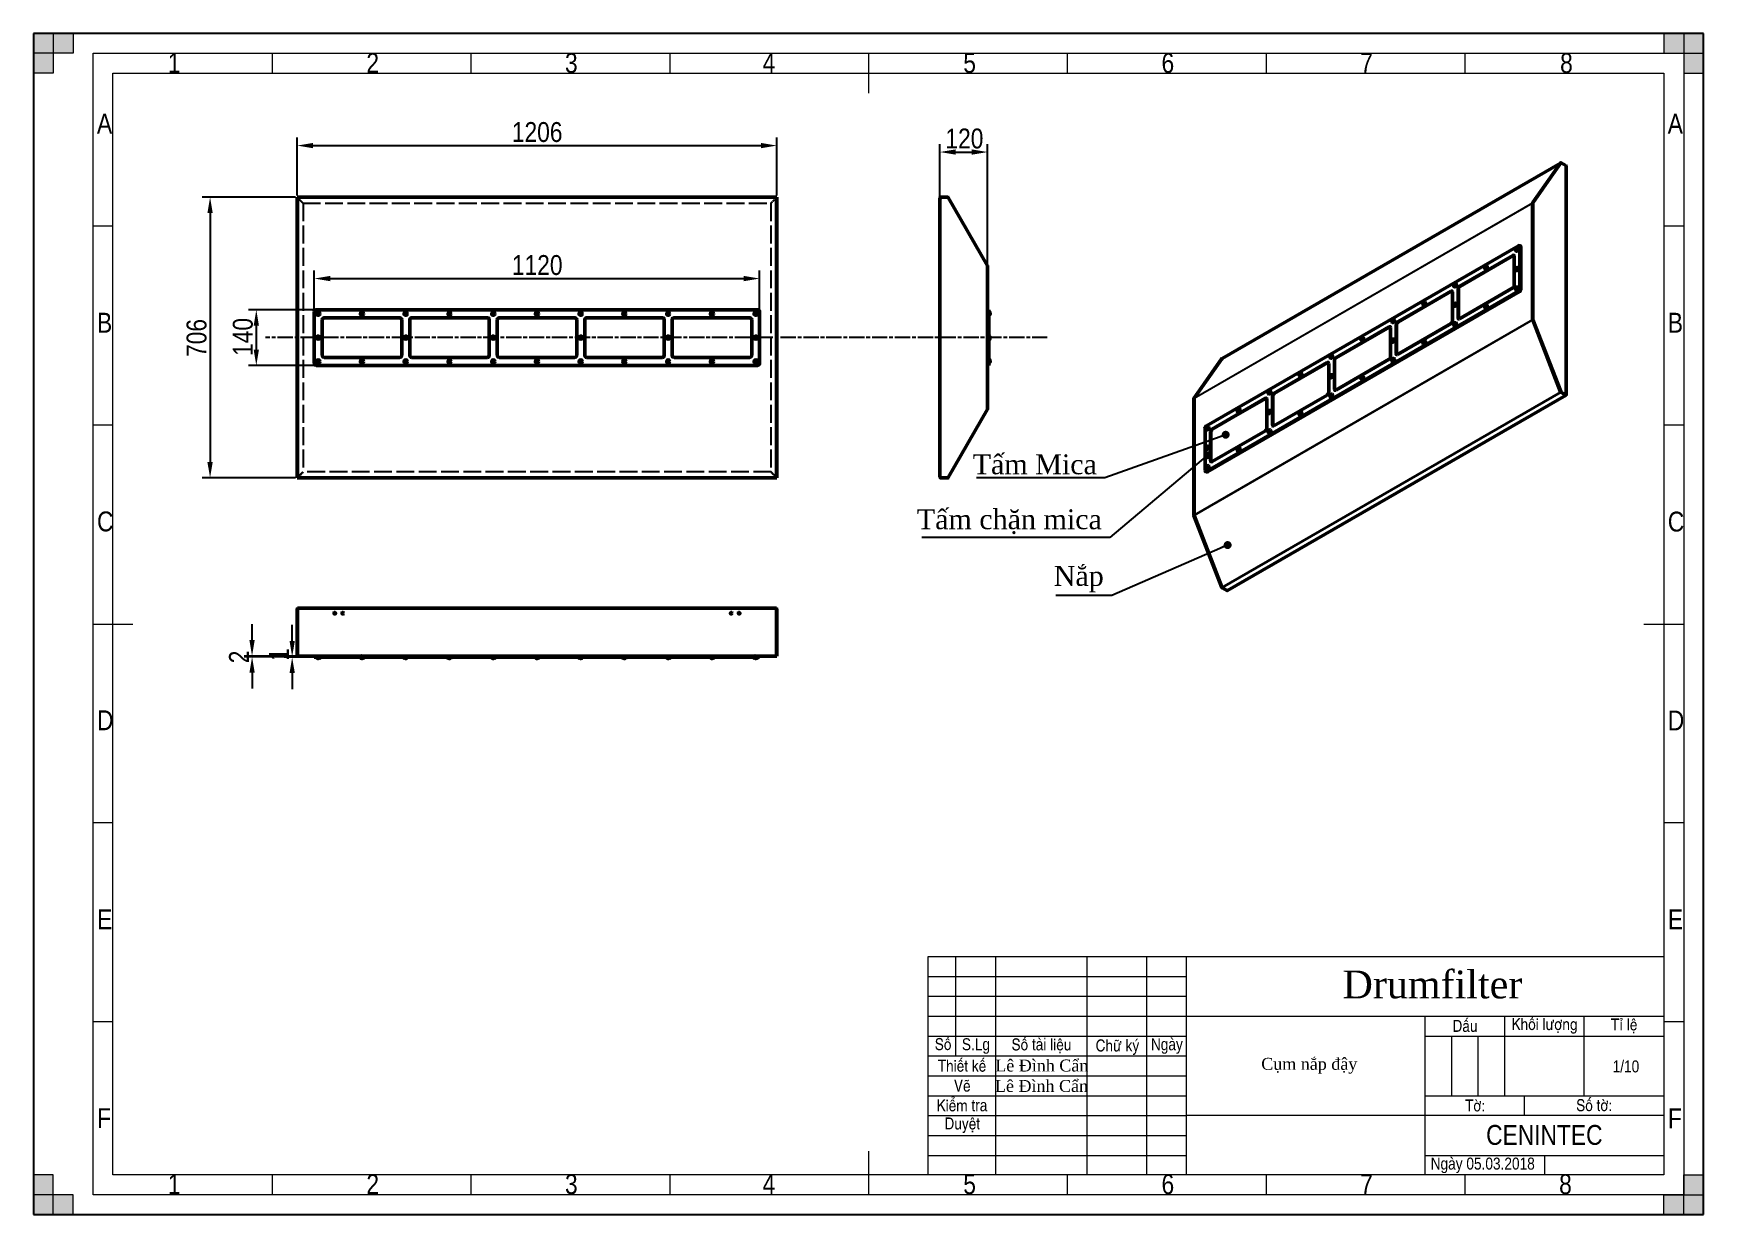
# Model space of a CAD drawing. Header units: millimetres. Extents: x 0 to 4200, y 0 to 2970.
import ezdxf

# ---------------------------------------------------------------- set-up
doc = ezdxf.new("R2010")
doc.units = ezdxf.units.MM
doc.header["$LTSCALE"] = 10
doc.linetypes.add('CHAIN', pattern=[0.7087, 0.4724, -0.0591, 0.1181, -0.0591])
doc.linetypes.add('DASHED', pattern=[0.2067, 0.1654, -0.0413])
for name, color, linetype, lineweight in [('Border (ANSI)', 7, 'Continuous', 70), ('Centerline (ANSI)', 7, 'Continuous', 25), ('Co ban', 7, 'Continuous', 50), ('Dimension (ANSI)', 7, 'Continuous', 25), ('Symbol (ANSI)', 7, 'Continuous', 25)]:
    doc.layers.add(name, color=color, linetype=linetype, lineweight=lineweight)
for name, color, linetype, lineweight, true_color in [('Khung ban ve', 5, 'Continuous', 15, 0x0000ff), ('Lien manh', 7, 'Continuous', 25, 0x020305), ('Manh', 7, 'DASHED', 25, 0x008000), ('Manh khung ten', 7, 'Continuous', 15, 0x994c4c), ('Net chu', 30, 'Continuous', 15, 0xff7f00), ('THIN', 5, 'Continuous', 15, 0x0000ff)]:
    doc.layers.add(name, color=color, linetype=linetype, lineweight=lineweight, true_color=true_color)
doc.styles.add('Linh_50', font='')
doc.styles.add('Note Text (ANSI)', font='')
doc.styles.add('StandardAM_ANSI', font='')
doc.styles.get('Linh_50').set_extended_font_data('VNI-Helve-Condense')
doc.styles.get('Note Text (ANSI)').set_extended_font_data('VNI-Helve-Condense')
doc.styles.get('StandardAM_ANSI').set_extended_font_data('VNI-Helve-Condense')
doc.dimstyles.new('Default - mm (ANSI)', dxfattribs={"dimscale": 10, "dimtxt": 5, "dimasz": 4, "dimexe": 2, "dimexo": 0.5, "dimgap": 0.8, "dimtad": 1, "dimtoh": 1, "dimdec": 0, "dimrnd": 1e-08, "dimzin": 4, "dimdsep": 46, "dimtxsty": 'StandardAM_ANSI', "dimcen": 0.09, "dimdle": 10, "dimclrd": 256, "dimclre": 256, "dimclrt": 256, "dimadec": 1, "dimazin": 1, "dimtfac": 0.61, "dimtofl": 0, "dimtmove": 0, "dimatfit": 3, "dimldrblk": 'DOT', "dimfxl": 1, "dimtolj": 1, "dimtzin": 4, "dimlwd": -1, "dimlwe": -1, "dimarcsym": 0})
doc.dimstyles.new('Default - mm (ANSI)$7', dxfattribs={"dimscale": 10, "dimtxt": 5, "dimasz": 2, "dimexe": 2, "dimexo": 0.5, "dimgap": 0.8, "dimtad": 1, "dimtoh": 1, "dimdec": 0, "dimrnd": 1e-08, "dimzin": 4, "dimdsep": 46, "dimtxsty": 'StandardAM_ANSI', "dimcen": 0.09, "dimdle": 10, "dimclrd": 256, "dimclre": 256, "dimclrt": 256, "dimadec": 1, "dimazin": 1, "dimtfac": 0.61, "dimtofl": 0, "dimtmove": 0, "dimatfit": 3, "dimldrblk": 'DOT', "dimfxl": 1, "dimtolj": 1, "dimtzin": 4, "dimlwd": -1, "dimlwe": -1, "dimarcsym": 0})

msp = doc.modelspace()

# ---------------------------------------------------------------- texts
at = {"layer": 'Symbol (ANSI)', "color": 150, "true_color": 0x0080ff, "char_height": 50, "attachment_point": 9, "style": 'StandardAM_ANSI'}
for s, insert, width in [('{\\fTimes New Roman|b0|i0;\\H50.0000;Tấm Mica}', (2674.4, 1860.8), 312.5), ('{\\fTimes New Roman|b0|i0;\\H50.0000;Tấm chặn mica}', (2686.9, 1710.7), 465.605), ('{\\fTimes New Roman|b0|i0;\\H50.0000;Nắp}', (2691.6, 1564.7), 125.858)]:
    msp.add_mtext(s, dxfattribs=dict(at, insert=insert, width=width))
at = {"layer": 'Symbol (ANSI)', "char_height": 30, "attachment_point": 1, "style": 'Note Text (ANSI)'}
for s, insert, width in [('{\\fTimes New Roman|b0|i0;\\H30.0000;Cụm nắp đậy}', (3087.6, 394), 241.716), ('{\\fVNI-Helve-Condense|b0|i0;1/10}', (3971.3, 387.6), 71.989)]:
    msp.add_mtext(s, dxfattribs=dict(at, insert=insert, width=width))

# ---------------------------------------------------------------- blocks, each defined once
blk = doc.blocks.new('Borders A3_Thuong')
at = {"layer": 'THIN'}
for points in [[(0, 297), (10, 297), (10, 292), (0, 292)], [(5, 297), (5, 287), (0, 287), (0, 297)], [(420, 292), (420, 297), (410, 297), (410, 292)], [(420, 297), (415, 297), (415, 287), (420, 287)], [(0, 0), (5, 0), (5, 10), (0, 10)], [(415, 0), (415, 10), (420, 10), (420, 0)], [(0, 5), (0, 0), (10, 0), (10, 5)], [(420, 0), (410, 0), (410, 5), (420, 5)]]:
    blk.add_hatch(color=256, dxfattribs=at).paths.add_polyline_path(points)
at = {"layer": 'Khung ban ve'}
for p, q in [((210, 292), (210, 282)), ((20, 287), (410, 287)), ((20, 10), (20, 287)), ((410, 287), (410, 10)), ((15, 148.5), (25, 148.5)), ((405, 148.5), (415, 148.5)), ((225, 64.88), (410.02, 64.88)), ((225, 9.88), (225, 64.88)), ((232, 39.88), (232, 64.88)), ((242, 9.88), (242, 64.88)), ((265, 9.88), (265, 64.88)), ((280, 9.88), (280, 64.88)), ((290, 9.88), (290, 64.88)), ((410, 59.88), (410.02, 59.88)), ((410, 54.88), (410.02, 54.88)), ((225, 49.88), (410.02, 49.88)), ((350, 9.88), (350, 49.88)), ((370, 29.88), (370, 49.88)), ((390, 29.88), (390, 49.88)), ((225, 44.88), (290, 44.88)), ((350, 44.88), (410.02, 44.88)), ((225, 39.88), (290, 39.88)), ((410, 39.88), (410.02, 39.88)), ((410, 34.88), (410.02, 34.88)), ((350, 29.88), (410.02, 29.88)), ((375, 24.88), (375, 29.88)), ((410, 24.88), (290, 24.88)), ((410, 19.88), (410.02, 19.88)), ((210, 15.93), (210, 5)), ((410, 10), (20, 10))]:
    blk.add_line(p, q, dxfattribs=at)
at = {"layer": 'Manh khung ten', "lineweight": 25}
for p, q in [((420, 297), (0, 297)), ((0, 297), (0, 0)), ((420, 0), (420, 297)), ((0, 0), (420, 0))]:
    blk.add_line(p, q, dxfattribs=at)
at = {"layer": 'Manh khung ten'}
for p, q in [((0, 297), (420, 297)), ((0, 0), (0, 297)), ((420, 297), (420, 0)), ((15, 292), (415, 292)), ((15, 5), (15, 292)), ((60, 292), (60, 287)), ((110, 292), (110, 287)), ((260, 292), (260, 287)), ((310, 292), (310, 287)), ((360, 292), (360, 287)), ((415, 292), (415, 5)), ((19.97, 248.54), (14.98, 248.54)), ((414.97, 248.54), (409.98, 248.54)), ((19.98, 198.5), (15, 198.5)), ((414.98, 198.5), (410, 198.5)), ((19.98, 98.54), (15, 98.54)), ((414.98, 98.5), (410, 98.5)), ((225, 59.88), (290, 59.88)), ((225, 54.88), (290, 54.88)), ((20, 48.5), (15.02, 48.5)), ((415, 48.46), (410.02, 48.46)), ((356.67, 29.88), (356.67, 44.88)), ((363.33, 29.88), (363.33, 44.88)), ((225, 34.88), (290, 34.88)), ((225, 29.88), (290, 29.88)), ((225, 24.88), (290, 24.88)), ((225, 19.88), (290, 19.88)), ((225, 14.88), (290, 14.88)), ((350, 14.88), (410.02, 14.88)), ((380.01, 14.88), (380.01, 10)), ((60, 10), (60, 5)), ((110, 10), (110, 5)), ((160, 10), (160, 5)), ((260, 10), (260, 5)), ((310, 10), (310, 5)), ((360, 10), (360, 5)), ((415, 5), (15, 5)), ((420, 0), (0, 0))]:
    blk.add_line(p, q, dxfattribs=at)
at = {"layer": 'Net chu'}
blk.add_line((160, 292), (160, 287), dxfattribs=at)
at = {"layer": 'THIN'}
for p, q in [((0, 292), (0, 297)), ((0, 297), (10, 297)), ((0, 297), (5, 297)), ((0, 287), (0, 297)), ((5, 297), (5, 287)), ((10, 297), (10, 292)), ((420, 297), (410, 297)), ((410, 297), (410, 292)), ((420, 297), (415, 297)), ((415, 297), (415, 287)), ((420, 292), (420, 297)), ((420, 287), (420, 297)), ((10, 292), (0, 292)), ((410, 292), (420, 292)), ((5, 287), (0, 287)), ((415, 287), (420, 287)), ((5, 10), (0, 10)), ((0, 10), (0, 0)), ((5, 0), (5, 10)), ((415, 0), (415, 10)), ((415, 10), (420, 10)), ((420, 10), (420, 0)), ((0, 5), (0, 0)), ((10, 5), (0, 5)), ((10, 0), (10, 5)), ((410, 0), (410, 5)), ((410, 5), (420, 5)), ((420, 5), (420, 0)), ((0, 0), (10, 0)), ((0, 0), (5, 0)), ((420, 0), (410, 0)), ((420, 0), (415, 0))]:
    blk.add_line(p, q, dxfattribs=at)
at = {"layer": 'Border (ANSI)', "style": 'Note Text (ANSI)'}
for s, insert, char_height, width, attachment_point in [('\\fTimes New Roman|b0|i0;\\H7.0000;Drumfilter', (351.81, 57.82), 7, 59.8872, 5), ('Daáu', (360, 47.42), 3, 19.9371, 5), ('Khoái löôïng', (379.99, 47.45), 3, 19.9371, 5), ('Tæ leä', (400.02, 47.45), 3, 19.9948, 5), ('Soá', (228.76, 42.83), 3, 7.075, 5), ('S.Lg', (237.02, 42.38), 3, 10.0576, 5), ('Soá taøi lieäu', (253.49, 42.42), 3, 22.8599, 5), ('Chöõ kyù', (272.6, 42.08), 3, 15.0245, 5), ('Ngaøy', (285.03, 42.38), 3, 10.0163, 5), ('Thieát keá', (233.51, 37.41), 3, 16.9679, 5), ('\\fTimes New Roman|b0|i0;\\H3.0000;Lê Đình Cẩn', (253.58, 37.46), 3, 23.4118, 5), ('Veõ', (233.58, 32.4), 3, 17.0139, 5), ('\\fTimes New Roman|b0|i0;\\H3.0000;Lê Đình Cẩn', (253.51, 32.32), 3, 23.4118, 5), ('Kieåm tra', (233.51, 27.45), 3, 16.9779, 5), ('Soá tôø:', (392.49, 27.48), 3, 34.8305, 5), ('Tôø:', (362.55, 27.41), 3, 24.9188, 5), ('Duyeät', (233.58, 22.47), 3, 16.9779, 5), ('\\fVNI-Helve-Condense|b0|i0;\\H5.0000;CENINTEC', (379.95, 20), 5, 59.8872, 5), ('\\fVNI-Helve-Condense|b0|i0;Ngaøy 05.03.2018', (351.37, 12.37), 3, 30.0083, 4)]:
    blk.add_mtext(s, dxfattribs=dict(at, insert=insert, char_height=char_height, width=width, attachment_point=attachment_point))
at = {"layer": 'Net chu', "style": 'Linh_50'}
for s, p in [('1', (33.81, 287.08)), ('2', (83.73, 287.08)), ('3', (133.68, 287.08)), ('4', (183.38, 287.08)), ('5', (233.84, 287.08)), ('6', (283.69, 287.08)), ('7', (333.67, 287.08)), ('8', (383.92, 287.08)), ('A', (15.98, 271.83)), ('A', (410.98, 271.79)), ('B', (16, 221.75)), ('B', (411, 221.75)), ('C', (16, 171.79)), ('C', (411, 171.75)), ('D', (16, 121.79)), ('D', (411, 121.75)), ('E', (16.02, 71.75)), ('E', (411.02, 71.72)), ('F', (16.02, 21.75)), ('F', (411.02, 21.72)), ('1', (33.81, 5.16)), ('2', (83.73, 5.16)), ('3', (133.68, 5.16)), ('4', (183.38, 5.16)), ('5', (233.84, 5.16)), ('6', (283.69, 5.16)), ('7', (333.67, 5.16)), ('8', (383.67, 5.16))]:
    blk.add_text(s, height=5, dxfattribs=at).set_placement(p)
blk = doc.blocks.new('*D5')
at = {"layer": 'Defpoints', "color": 0, "transparency": 16777216}
for p in [(1869.3, 2687.9), (663.3, 2557.2), (1869.3, 2557.2)]:
    blk.add_point(p, dxfattribs=at)
at = {"layer": 'Dimension (ANSI)', "transparency": 16777216}
for p, q in [((663.3, 2562.2), (663.3, 2707.9)), ((1869.3, 2562.2), (1869.3, 2707.9)), ((703.3, 2687.9), (1829.3, 2687.9))]:
    blk.add_line(p, q, dxfattribs=at)
for points in [[(703.3, 2694.6), (703.3, 2681.3), (663.3, 2687.9)], [(1829.3, 2694.6), (1829.3, 2681.3), (1869.3, 2687.9)]]:
    blk.add_solid(points, dxfattribs=at)
at = {"layer": 'Dimension (ANSI)', "color": 150, "true_color": 0x0080ff, "transparency": 16777216, "insert": (1203.1, 2747), "char_height": 50, "attachment_point": 1, "style": 'StandardAM_ANSI'}
blk.add_mtext('\\A1;1206', dxfattribs=at)
blk = doc.blocks.new('_Dot')
at = {"color": 0, "linetype": 'ByBlock', "lineweight": -2}
blk.add_line((-0.5, 0), (-1, 0), dxfattribs=at)
at = {"color": 0, "linetype": 'ByBlock', "const_width": 0.5}
blk.add_lwpolyline([(-0.25, 0, 1), (0.25, 0, 1)], format="xyb", close=True, dxfattribs=at)
blk = doc.blocks.new('*D6')
at = {"layer": 'Defpoints', "color": 0, "transparency": 16777216}
for p in [(711.3, 2275.2), (560.5, 2135.2), (711.3, 2135.2)]:
    blk.add_point(p, dxfattribs=at)
at = {"layer": 'Dimension (ANSI)', "transparency": 16777216}
for p, q in [((706.3, 2275.2), (540.5, 2275.2)), ((560.5, 2235.2), (560.5, 2175.2)), ((706.3, 2135.2), (540.5, 2135.2))]:
    blk.add_line(p, q, dxfattribs=at)
for points in [[(553.9, 2235.2), (567.2, 2235.2), (560.5, 2275.2)], [(553.9, 2175.2), (567.2, 2175.2), (560.5, 2135.2)]]:
    blk.add_solid(points, dxfattribs=at)
at = {"layer": 'Dimension (ANSI)', "color": 150, "true_color": 0x0080ff, "transparency": 16777216, "insert": (501.5, 2159), "char_height": 50, "attachment_point": 1, "rotation": 90, "style": 'StandardAM_ANSI'}
blk.add_mtext('\\A1;140', dxfattribs=at)
blk = doc.blocks.new('*D7')
at = {"layer": 'Defpoints', "color": 0, "transparency": 16777216}
for p in [(1826.3, 2353.6), (706.3, 2270.2), (1826.3, 2270.2)]:
    blk.add_point(p, dxfattribs=at)
at = {"layer": 'Dimension (ANSI)', "transparency": 16777216}
for p, q in [((706.3, 2275.2), (706.3, 2373.6)), ((746.3, 2353.6), (1786.3, 2353.6)), ((1826.3, 2275.2), (1826.3, 2373.6))]:
    blk.add_line(p, q, dxfattribs=at)
for points in [[(746.3, 2360.2), (746.3, 2346.9), (706.3, 2353.6)], [(1786.3, 2360.2), (1786.3, 2346.9), (1826.3, 2353.6)]]:
    blk.add_solid(points, dxfattribs=at)
at = {"layer": 'Dimension (ANSI)', "color": 150, "true_color": 0x0080ff, "transparency": 16777216, "insert": (1203.2, 2412.6), "char_height": 50, "attachment_point": 1, "style": 'StandardAM_ANSI'}
blk.add_mtext('\\A1;1120', dxfattribs=at)
blk = doc.blocks.new('*D8')
at = {"layer": 'Defpoints', "color": 0, "transparency": 16777216}
for p in [(549.9, 1402.5), (706.3, 1404.5), (706.3, 1402.5)]:
    blk.add_point(p, dxfattribs=at)
at = {"layer": 'Dimension (ANSI)', "transparency": 16777216}
for p, q in [((549.9, 1444.5), (549.9, 1484.5)), ((701.3, 1404.5), (529.9, 1404.5)), ((701.3, 1402.5), (529.9, 1402.5)), ((549.9, 1362.5), (549.9, 1322.5))]:
    blk.add_line(p, q, dxfattribs=at)
for points in [[(543.2, 1444.5), (556.5, 1444.5), (549.9, 1404.5)], [(543.2, 1362.5), (556.5, 1362.5), (549.9, 1402.5)]]:
    blk.add_solid(points, dxfattribs=at)
at = {"layer": 'Dimension (ANSI)', "color": 150, "true_color": 0x0080ff, "transparency": 16777216, "insert": (491.9, 1386.2), "char_height": 50, "attachment_point": 1, "rotation": 90, "style": 'StandardAM_ANSI'}
blk.add_mtext('\\A1;2', dxfattribs=at)
blk = doc.blocks.new('*D9')
at = {"layer": 'Defpoints', "color": 0, "transparency": 16777216}
for p in [(650.7, 1401.5), (706.3, 1402.5), (706.3, 1401.5)]:
    blk.add_point(p, dxfattribs=at)
at = {"layer": 'Dimension (ANSI)', "transparency": 16777216}
for p, q in [((650.7, 1442.5), (650.7, 1482.5)), ((701.3, 1402.5), (630.7, 1402.5)), ((701.3, 1401.5), (630.7, 1401.5)), ((650.7, 1361.5), (650.7, 1321.5))]:
    blk.add_line(p, q, dxfattribs=at)
for points in [[(644.1, 1442.5), (657.4, 1442.5), (650.7, 1402.5)], [(644.1, 1361.5), (657.4, 1361.5), (650.7, 1401.5)]]:
    blk.add_solid(points, dxfattribs=at)
at = {"layer": 'Dimension (ANSI)', "color": 150, "true_color": 0x0080ff, "transparency": 16777216, "insert": (592.7, 1392.4), "char_height": 50, "attachment_point": 1, "rotation": 90, "style": 'StandardAM_ANSI'}
blk.add_mtext('\\A1;1', dxfattribs=at)
blk = doc.blocks.new('*D10')
at = {"layer": 'Defpoints', "color": 0, "transparency": 16777216}
for p in [(2399.6, 2671.7), (2279.6, 2555.2), (2399.6, 2384.5)]:
    blk.add_point(p, dxfattribs=at)
at = {"layer": 'Dimension (ANSI)', "transparency": 16777216}
for p, q in [((2279.6, 2560.2), (2279.6, 2691.7)), ((2399.6, 2389.5), (2399.6, 2691.7)), ((2319.6, 2671.7), (2359.6, 2671.7))]:
    blk.add_line(p, q, dxfattribs=at)
for points in [[(2319.6, 2678.4), (2319.6, 2665), (2279.6, 2671.7)], [(2359.6, 2678.4), (2359.6, 2665), (2399.6, 2671.7)]]:
    blk.add_solid(points, dxfattribs=at)
at = {"layer": 'Dimension (ANSI)', "color": 150, "true_color": 0x0080ff, "transparency": 16777216, "insert": (2293.4, 2730.8), "char_height": 50, "attachment_point": 1, "style": 'StandardAM_ANSI'}
blk.add_mtext('\\A1;120', dxfattribs=at)
blk = doc.blocks.new('*D11')
at = {"layer": 'Defpoints', "color": 0, "transparency": 16777216}
for p in [(664.3, 2558.2), (444.3, 1852.2), (664.3, 1852.2)]:
    blk.add_point(p, dxfattribs=at)
at = {"layer": 'Dimension (ANSI)', "transparency": 16777216}
for p, q in [((659.3, 2558.2), (424.3, 2558.2)), ((444.3, 2518.2), (444.3, 1892.2)), ((659.3, 1852.2), (424.3, 1852.2))]:
    blk.add_line(p, q, dxfattribs=at)
for points in [[(437.6, 2518.2), (450.9, 2518.2), (444.3, 2558.2)], [(437.6, 1892.2), (450.9, 1892.2), (444.3, 1852.2)]]:
    blk.add_solid(points, dxfattribs=at)
at = {"layer": 'Dimension (ANSI)', "color": 150, "true_color": 0x0080ff, "transparency": 16777216, "insert": (385.2, 2156.4), "char_height": 50, "attachment_point": 1, "rotation": 90, "style": 'StandardAM_ANSI'}
blk.add_mtext('\\A1;706', dxfattribs=at)

# ---------------------------------------------------------------- dimensions: what is measured, and where the dimension line sits
at = {"layer": 'Dimension (ANSI)'}
for base, p1, p2, picture, middle in [((1869.3, 2687.9), (663.3, 2557.2), (1869.3, 2557.2), '*D5', (1266.3, 2687.9)), ((1826.3, 2353.6), (706.3, 2270.2), (1826.3, 2270.2), '*D7', (1266.3, 2353.6))]:
    dim = msp.add_linear_dim(base=base, p1=p1, p2=p2, dimstyle='Default - mm (ANSI)', override={"dimgap": 0.8, "dimtoh": 0, "dimdec": 0, "dimtol": 0, "dimlim": 0, "dimtp": 0, "dimtm": 0, "dimtdec": 2, "dimatfit": 1}, dxfattribs=at)
    dim.commit()
    dim.dimension.update_dxf_attribs({"geometry": picture, "text_midpoint": middle, "dimtype": 160})
for base, p1, p2, angle, picture, middle in [((2399.6, 2671.7), (2279.6, 2555.2), (2399.6, 2384.5), 180, '*D10', (2339.6, 2671.7)), ((444.3, 1852.2), (664.3, 2558.2), (664.3, 1852.2), 270, '*D11', (444.3, 2205.2)), ((560.5, 2135.2), (711.3, 2275.2), (711.3, 2135.2), 270, '*D6', (560.5, 2205.2)), ((549.9, 1402.5), (706.3, 1404.5), (706.3, 1402.5), 90, '*D8', (549.9, 1403.5)), ((650.7, 1401.5), (706.3, 1402.5), (706.3, 1401.5), 270, '*D9', (650.7, 1402))]:
    dim = msp.add_linear_dim(base=base, p1=p1, p2=p2, angle=angle, dimstyle='Default - mm (ANSI)', override={"dimgap": 0.8, "dimtoh": 0, "dimdec": 0, "dimtol": 0, "dimlim": 0, "dimtp": 0, "dimtm": 0, "dimtdec": 2, "dimatfit": 1}, dxfattribs=at)
    dim.commit()
    dim.dimension.update_dxf_attribs({"geometry": picture, "text_midpoint": middle, "dimtype": 160})

# ---------------------------------------------------------------- linework, layer by layer
at = {"layer": 'Centerline (ANSI)', "linetype": 'CHAIN', "ltscale": 8.113447}
msp.add_line((2549.7, 2205.2), (583.5, 2205.2), dxfattribs=at)
at = {"layer": 'Co ban'}
for p, q in [((3840.5, 2644.1), (2989.2, 2152.5)), ((3840.3, 2643.9), (3770.2, 2544.1)), ((3840.3, 2643.9), (3770.2, 2544.1)), ((3770.9, 2544.5), (3841, 2644.3)), ((3840.5, 2644.1), (3841.2, 2644.5)), ((3842.2, 2644.4), (3853.8, 2637.7)), ((3853.8, 2636.1), (3853.8, 2637.7)), ((3854.1, 2635.9), (3853.8, 2636.1)), ((3854.7, 2061.9), (3854.7, 2635.1)), ((3854.7, 2634.4), (3854.8, 2634.7)), ((3854.8, 2634.7), (3854.7, 2634.7)), ((663.3, 2558.2), (663.3, 2557.2)), ((664.3, 2558.2), (663.3, 2558.2)), ((663.3, 2385.5), (663.3, 2557.2)), ((664.3, 2558.2), (1868.3, 2558.2)), ((664.3, 2558.2), (664.3, 2557.2)), ((664.3, 2557.2), (664.3, 2558.2)), ((664.3, 2385.5), (664.3, 2557.2)), ((664.3, 2557.2), (664.3, 2385.5)), ((1868.3, 2557.2), (1868.3, 2558.2)), ((1868.3, 2558.2), (1869.3, 2558.2)), ((1868.3, 2557.2), (1868.3, 2558.2)), ((1868.3, 2557.2), (1868.3, 2385.5)), ((1868.3, 2557.2), (1868.3, 2385.5)), ((1869.3, 2558.2), (1869.3, 2557.2)), ((1869.3, 2385.5), (1869.3, 2557.2)), ((2279.6, 2556.2), (2279.6, 2555.2)), ((2279.9, 2556.2), (2279.6, 2556.2)), ((2279.6, 2555.2), (2279.6, 1855.2)), ((2279.9, 2556.2), (2281.6, 2556.2)), ((2282.1, 2558.2), (2281.6, 2558.2)), ((2281.6, 2557.2), (2282.1, 2557.2)), ((2281.6, 2556.2), (2282.1, 2556.2)), ((2282.1, 2556.2), (2282.1, 2558.2)), ((2298.5, 2558.2), (2282.1, 2558.2)), ((2399.4, 2385.5), (2300.2, 2557.2)), ((3770, 2543.4), (3770, 2250.7)), ((3770, 2543.4), (3770, 2250.7)), ((3770.7, 2251.1), (3770.7, 2543.8)), ((2949.7, 1983.1), (3734.6, 2436.2)), ((3737.8, 2436.1), (3737.1, 2436.5)), ((3739.3, 2435.3), (3737.8, 2436.1)), ((3586.1, 2334.2), (3720.5, 2411.8)), ((3721.2, 2411.3), (3586.9, 2333.8)), ((3724, 2409.7), (3724, 2336.2)), ((3728.2, 2427.7), (3728.8, 2427.4)), ((3728.3, 2423.1), (3729.1, 2422.6)), ((3728.4, 2426.7), (3729.2, 2426.3)), ((3728.7, 2426.5), (3729.2, 2426.2)), ((3728.8, 2427.4), (3729.7, 2426.8)), ((3729.2, 2428.1), (3729.9, 2427.5)), ((3729.5, 2427.9), (3730, 2427.5)), ((3729.9, 2426.7), (3729.7, 2426.8)), ((3732.2, 2430), (3733.1, 2429.5)), ((3738.2, 2434.2), (3738.2, 2328.1)), ((3738.9, 2433.8), (3738.9, 2327.7)), ((3738.9, 2433.8), (3738.9, 2327.7)), ((3740.3, 2433), (3740.3, 2326.8)), ((663.3, 2385.5), (663.3, 2384.5)), ((663.3, 2025.9), (663.3, 2384.5)), ((664.3, 2385.5), (664.3, 2384.5)), ((664.3, 2384.5), (664.3, 2385.5)), ((664.3, 2025.9), (664.3, 2384.5)), ((664.3, 2384.5), (664.3, 2025.9)), ((1868.3, 2384.5), (1868.3, 2385.5)), ((1868.3, 2384.5), (1868.3, 2385.5)), ((1868.3, 2384.5), (1868.3, 2025.9)), ((1868.3, 2384.5), (1868.3, 2025.9)), ((1869.3, 2385.5), (1869.3, 2384.5)), ((1869.3, 2025.9), (1869.3, 2384.5)), ((2399.6, 2025.9), (2399.6, 2384.5)), ((3650.5, 2382.8), (3651, 2382.5)), ((3650.5, 2378.2), (3651.3, 2377.7)), ((3650.6, 2381.8), (3651.4, 2381.4)), ((3650.9, 2381.6), (3651.5, 2381.3)), ((3651, 2382.5), (3652, 2381.9)), ((3651.4, 2383.2), (3652.2, 2382.6)), ((3651.7, 2383), (3652.2, 2382.6)), ((3652.1, 2381.8), (3652, 2381.9)), ((3654.5, 2385), (3655.3, 2384.6)), ((3728.2, 2378.7), (3728.8, 2378.4)), ((3728.3, 2374.1), (3729.1, 2373.6)), ((3728.4, 2377.7), (3729.2, 2377.3)), ((3728.7, 2377.5), (3729.2, 2377.3)), ((3728.8, 2378.4), (3729.7, 2377.8)), ((3729.2, 2379.1), (3729.9, 2378.5)), ((3729.5, 2378.9), (3730, 2378.6)), ((3729.9, 2377.8), (3729.7, 2377.8)), ((3732.2, 2381), (3733.1, 2380.5)), ((3734.6, 2321.9), (2949.7, 1868.8)), ((3735.3, 2321.5), (2950.5, 1868.4)), ((3735.3, 2321.5), (2950.5, 1868.4)), ((3736.8, 2320.7), (2951.9, 1867.6)), ((3430.6, 2244.4), (3564.9, 2321.9)), ((3565.6, 2321.5), (3431.3, 2244)), ((3568.5, 2319.9), (3568.5, 2246.4)), ((3572.7, 2337.9), (3573.2, 2337.6)), ((3572.7, 2333.3), (3573.5, 2332.8)), ((3572.8, 2336.8), (3573.7, 2336.5)), ((3573.1, 2336.7), (3573.7, 2336.4)), ((3573.2, 2337.6), (3574.2, 2337)), ((3573.6, 2338.3), (3574.4, 2337.7)), ((3573.9, 2338.1), (3574.4, 2337.7)), ((3574.3, 2336.9), (3574.2, 2337)), ((3576.7, 2340.1), (3577.5, 2339.7)), ((3582.6, 2254.6), (3582.6, 2328.1)), ((3583.3, 2327.7), (3583.3, 2254.2)), ((3720.5, 2330.1), (3586.1, 2252.5)), ((3728.3, 2328.8), (3729, 2328.5)), ((3728.3, 2325.1), (3729.1, 2324.6)), ((3728.4, 2329.9), (3728.9, 2329.5)), ((3728.6, 2328.5), (3729.1, 2328.3)), ((3729.3, 2330.1), (3729.5, 2329.9)), ((3729.6, 2329.8), (3730.2, 2329.4)), ((3732.2, 2332), (3733.1, 2331.6)), ((706.3, 2140.2), (706.3, 2270.2)), ((711.3, 2275.2), (1821.3, 2275.2)), ((1826.3, 2270.2), (1826.3, 2140.2)), ((2399.6, 2275.2), (2401.6, 2275.2)), ((2401.6, 2275.2), (2401.6, 2270.2)), ((2401.6, 2275.2), (2402.6, 2275.2)), ((2401.6, 2275.2), (2401.6, 2270.2)), ((2401.6, 2140.2), (2401.6, 2270.2)), ((2401.6, 2140.2), (2401.6, 2270.2)), ((2402.6, 2275.2), (2402.6, 2270.2)), ((2402.6, 2140.2), (2402.6, 2270.2)), ((2403.7, 2269.2), (2402.6, 2269.2)), ((3494.9, 2293), (3495.4, 2292.7)), ((3494.9, 2288.4), (3495.7, 2287.9)), ((3495, 2291.9), (3495.9, 2291.6)), ((3495.3, 2291.8), (3495.9, 2291.5)), ((3495.4, 2292.7), (3496.4, 2292.1)), ((3495.9, 2293.4), (3496.6, 2292.8)), ((3496.2, 2293.2), (3496.6, 2292.8)), ((3496.5, 2292), (3496.4, 2292.1)), ((3498.9, 2295.2), (3499.7, 2294.8)), ((3572.7, 2288.9), (3573.2, 2288.6)), ((3572.7, 2284.3), (3573.5, 2283.8)), ((3572.8, 2287.9), (3573.7, 2287.5)), ((3573.1, 2287.7), (3573.7, 2287.4)), ((3573.2, 2288.6), (3574.2, 2288)), ((3573.6, 2289.3), (3574.4, 2288.7)), ((3573.9, 2289.1), (3574.4, 2288.7)), ((3574.3, 2287.9), (3574.2, 2288)), ((3576.7, 2291.1), (3577.5, 2290.7)), ((3650.5, 2284.8), (3651, 2284.5)), ((3650.5, 2280.2), (3651.3, 2279.7)), ((3650.6, 2283.8), (3651.4, 2283.4)), ((3650.9, 2283.6), (3651.5, 2283.4)), ((3651, 2284.5), (3652, 2283.9)), ((3651.4, 2285.2), (3652.2, 2284.6)), ((3651.7, 2285), (3652.2, 2284.7)), ((3652.1, 2283.9), (3652, 2283.9)), ((3654.5, 2287.1), (3655.3, 2286.6)), ((715.1, 2266.4), (715.6, 2265.9)), ((715.1, 2264), (715.6, 2264.5)), ((715.6, 2265.9), (715.7, 2265.7)), ((715.6, 2264.5), (715.7, 2264.7)), ((716.9, 2265.9), (716.8, 2265.7)), ((716.9, 2264.5), (716.8, 2264.7)), ((717.4, 2266.4), (716.9, 2265.9)), ((717.4, 2264), (716.9, 2264.5)), ((726.3, 2160.2), (726.3, 2250.2)), ((731.3, 2255.2), (921.3, 2255.2)), ((825.1, 2266.4), (825.6, 2265.9)), ((825.1, 2264), (825.6, 2264.5)), ((825.6, 2265.9), (825.7, 2265.7)), ((825.6, 2264.5), (825.7, 2264.7)), ((826.9, 2265.9), (826.8, 2265.7)), ((826.9, 2264.5), (826.8, 2264.7)), ((827.4, 2266.4), (826.9, 2265.9)), ((827.4, 2264), (826.9, 2264.5)), ((926.3, 2250.2), (926.3, 2160.2)), ((935.1, 2266.4), (935.6, 2265.9)), ((935.1, 2264), (935.6, 2264.5)), ((935.6, 2265.9), (935.7, 2265.7)), ((935.6, 2264.5), (935.7, 2264.7)), ((936.9, 2265.9), (936.8, 2265.7)), ((936.9, 2264.5), (936.8, 2264.7)), ((937.4, 2266.4), (936.9, 2265.9)), ((937.4, 2264), (936.9, 2264.5)), ((946.3, 2160.2), (946.3, 2250.2)), ((951.3, 2255.2), (1141.3, 2255.2)), ((1045.1, 2266.4), (1045.6, 2265.9)), ((1045.1, 2264), (1045.6, 2264.5)), ((1045.6, 2265.9), (1045.7, 2265.7)), ((1045.6, 2264.5), (1045.7, 2264.7)), ((1046.9, 2265.9), (1046.8, 2265.7)), ((1046.9, 2264.5), (1046.8, 2264.7)), ((1047.4, 2266.4), (1046.9, 2265.9)), ((1047.4, 2264), (1046.9, 2264.5)), ((1146.3, 2250.2), (1146.3, 2160.2)), ((1155.1, 2266.4), (1155.6, 2265.9)), ((1155.1, 2264), (1155.6, 2264.5)), ((1155.6, 2265.9), (1155.7, 2265.7)), ((1155.6, 2264.5), (1155.7, 2264.7)), ((1156.9, 2265.9), (1156.8, 2265.7)), ((1156.9, 2264.5), (1156.8, 2264.7)), ((1157.4, 2266.4), (1156.9, 2265.9)), ((1157.4, 2264), (1156.9, 2264.5)), ((1166.3, 2160.2), (1166.3, 2250.2)), ((1171.3, 2255.2), (1361.3, 2255.2)), ((1265.1, 2266.4), (1265.6, 2265.9)), ((1265.1, 2264), (1265.6, 2264.5)), ((1265.6, 2265.9), (1265.7, 2265.7)), ((1265.6, 2264.5), (1265.7, 2264.7)), ((1266.9, 2265.9), (1266.8, 2265.7)), ((1266.9, 2264.5), (1266.8, 2264.7)), ((1267.4, 2266.4), (1266.9, 2265.9)), ((1267.4, 2264), (1266.9, 2264.5)), ((1366.3, 2250.2), (1366.3, 2160.2)), ((1375.1, 2266.4), (1375.6, 2265.9)), ((1375.1, 2264), (1375.6, 2264.5)), ((1375.6, 2265.9), (1375.7, 2265.7)), ((1375.6, 2264.5), (1375.7, 2264.7)), ((1376.9, 2265.9), (1376.8, 2265.7)), ((1376.9, 2264.5), (1376.8, 2264.7)), ((1377.4, 2266.4), (1376.9, 2265.9)), ((1377.4, 2264), (1376.9, 2264.5)), ((1386.3, 2160.2), (1386.3, 2250.2)), ((1391.3, 2255.2), (1581.3, 2255.2)), ((1485.1, 2266.4), (1485.6, 2265.9)), ((1485.1, 2264), (1485.6, 2264.5)), ((1485.6, 2265.9), (1485.7, 2265.7)), ((1485.6, 2264.5), (1485.7, 2264.7)), ((1486.9, 2265.9), (1486.8, 2265.7)), ((1486.9, 2264.5), (1486.8, 2264.7)), ((1487.4, 2266.4), (1486.9, 2265.9)), ((1487.4, 2264), (1486.9, 2264.5)), ((1586.3, 2250.2), (1586.3, 2160.2)), ((1595.1, 2266.4), (1595.6, 2265.9)), ((1595.1, 2264), (1595.6, 2264.5)), ((1595.6, 2265.9), (1595.7, 2265.7)), ((1595.6, 2264.5), (1595.7, 2264.7)), ((1596.9, 2265.9), (1596.8, 2265.7)), ((1596.9, 2264.5), (1596.8, 2264.7)), ((1597.4, 2266.4), (1596.9, 2265.9)), ((1597.4, 2264), (1596.9, 2264.5)), ((1606.3, 2160.2), (1606.3, 2250.2)), ((1611.3, 2255.2), (1801.3, 2255.2)), ((1705.1, 2266.4), (1705.6, 2265.9)), ((1705.1, 2264), (1705.6, 2264.5)), ((1705.6, 2265.9), (1705.7, 2265.7)), ((1705.6, 2264.5), (1705.7, 2264.7)), ((1706.9, 2265.9), (1706.8, 2265.7)), ((1706.9, 2264.5), (1706.8, 2264.7)), ((1707.4, 2266.4), (1706.9, 2265.9)), ((1707.4, 2264), (1706.9, 2264.5)), ((1806.3, 2250.2), (1806.3, 2160.2)), ((1815.1, 2266.4), (1815.6, 2265.9)), ((1815.1, 2264), (1815.6, 2264.5)), ((1815.6, 2265.9), (1815.7, 2265.7)), ((1815.6, 2264.5), (1815.7, 2264.7)), ((1816.9, 2265.9), (1816.8, 2265.7)), ((1816.9, 2264.5), (1816.8, 2264.7)), ((1817.4, 2266.4), (1816.9, 2265.9)), ((1817.4, 2264), (1816.9, 2264.5)), ((2403.7, 2261.2), (2402.6, 2261.2)), ((2405.4, 2267.3), (2405.4, 2267.3)), ((2405.4, 2264.8), (2405.4, 2265.6)), ((2405.7, 2265.5), (2405.4, 2265.4)), ((2405.7, 2264.9), (2405.4, 2264.9)), ((2405.4, 2263.1), (2405.4, 2263.1)), ((2405.7, 2265.9), (2405.7, 2265.9)), ((2405.7, 2264.5), (2405.7, 2264.5)), ((3275, 2154.6), (3409.4, 2232.1)), ((3410.1, 2231.7), (3275.7, 2154.1)), ((3412.9, 2230.1), (3412.9, 2156.6)), ((3417.1, 2248.1), (3417.7, 2247.7)), ((3417.2, 2243.5), (3417.9, 2243)), ((3417.3, 2247), (3418.1, 2246.7)), ((3417.6, 2246.9), (3418.1, 2246.6)), ((3417.7, 2247.7), (3418.6, 2247.2)), ((3418.1, 2248.4), (3418.8, 2247.9)), ((3418.4, 2248.3), (3418.9, 2247.9)), ((3418.8, 2247.1), (3418.6, 2247.2)), ((3421.1, 2250.3), (3421.9, 2249.9)), ((3427, 2164.8), (3427, 2238.2)), ((3427.8, 2237.8), (3427.8, 2164.4)), ((3564.9, 2240.3), (3430.6, 2162.7)), ((3572.7, 2239.9), (3573.2, 2239.6)), ((3572.7, 2235.3), (3573.5, 2234.8)), ((3572.8, 2238.9), (3573.7, 2238.5)), ((3573.1, 2238.7), (3573.7, 2238.5)), ((3573.2, 2239.6), (3574.2, 2239)), ((3573.6, 2240.3), (3574.4, 2239.7)), ((3573.9, 2240.1), (3574.4, 2239.8)), ((3574.3, 2239), (3574.2, 2239)), ((3576.7, 2242.2), (3577.5, 2241.7)), ((3770.2, 2249.8), (3840.3, 2069.1)), ((3770.2, 2249.8), (3840.3, 2069.1)), ((3841, 2069.5), (3770.9, 2250.2)), ((715.1, 2206.4), (715.6, 2205.9)), ((715.1, 2204), (715.6, 2204.5)), ((715.6, 2205.9), (715.7, 2205.7)), ((715.6, 2204.5), (715.7, 2204.7)), ((716.9, 2205.9), (716.8, 2205.7)), ((716.9, 2204.5), (716.8, 2204.7)), ((717.4, 2206.4), (716.9, 2205.9)), ((717.4, 2204), (716.9, 2204.5)), ((935.1, 2206.4), (935.6, 2205.9)), ((935.1, 2204), (935.6, 2204.5)), ((935.6, 2205.9), (935.7, 2205.7)), ((935.6, 2204.5), (935.7, 2204.7)), ((936.9, 2205.9), (936.8, 2205.7)), ((936.9, 2204.5), (936.8, 2204.7)), ((937.4, 2206.4), (936.9, 2205.9)), ((937.4, 2204), (936.9, 2204.5)), ((1155.1, 2206.4), (1155.6, 2205.9)), ((1155.1, 2204), (1155.6, 2204.5)), ((1155.6, 2205.9), (1155.7, 2205.7)), ((1155.6, 2204.5), (1155.7, 2204.7)), ((1156.9, 2205.9), (1156.8, 2205.7)), ((1156.9, 2204.5), (1156.8, 2204.7)), ((1157.4, 2206.4), (1156.9, 2205.9)), ((1157.4, 2204), (1156.9, 2204.5)), ((1375.1, 2206.4), (1375.6, 2205.9)), ((1375.1, 2204), (1375.6, 2204.5)), ((1375.6, 2205.9), (1375.7, 2205.7)), ((1375.6, 2204.5), (1375.7, 2204.7)), ((1376.9, 2205.9), (1376.8, 2205.7)), ((1376.9, 2204.5), (1376.8, 2204.7)), ((1377.4, 2206.4), (1376.9, 2205.9)), ((1377.4, 2204), (1376.9, 2204.5)), ((1595.1, 2206.4), (1595.6, 2205.9)), ((1595.1, 2204), (1595.6, 2204.5)), ((1595.6, 2205.9), (1595.7, 2205.7)), ((1595.6, 2204.5), (1595.7, 2204.7)), ((1596.9, 2205.9), (1596.8, 2205.7)), ((1596.9, 2204.5), (1596.8, 2204.7)), ((1597.4, 2206.4), (1596.9, 2205.9)), ((1597.4, 2204), (1596.9, 2204.5)), ((1815.1, 2206.4), (1815.6, 2205.9)), ((1815.1, 2204), (1815.6, 2204.5)), ((1815.6, 2205.9), (1815.7, 2205.7)), ((1815.6, 2204.5), (1815.7, 2204.7)), ((1816.9, 2205.9), (1816.8, 2205.7)), ((1816.9, 2204.5), (1816.8, 2204.7)), ((1817.4, 2206.4), (1816.9, 2205.9)), ((1817.4, 2204), (1816.9, 2204.5)), ((2403.7, 2209.2), (2402.6, 2209.2)), ((2403.7, 2201.2), (2402.6, 2201.2)), ((2405.4, 2207.3), (2405.4, 2207.3)), ((2405.4, 2204.8), (2405.4, 2205.6)), ((2405.7, 2205.5), (2405.4, 2205.4)), ((2405.7, 2204.9), (2405.4, 2204.9)), ((2405.4, 2203.1), (2405.4, 2203.1)), ((2405.7, 2205.9), (2405.7, 2205.9)), ((2405.7, 2204.5), (2405.7, 2204.5)), ((3339.3, 2203.2), (3339.9, 2202.8)), ((3339.4, 2198.6), (3340.1, 2198.1)), ((3339.5, 2202.1), (3340.3, 2201.8)), ((3339.8, 2202), (3340.3, 2201.7)), ((3339.9, 2202.8), (3340.8, 2202.3)), ((3340.3, 2203.5), (3341, 2203)), ((3340.6, 2203.4), (3341.1, 2203)), ((3341, 2202.2), (3340.8, 2202.3)), ((3343.3, 2205.4), (3344.1, 2205)), ((3417.1, 2199.1), (3417.7, 2198.8)), ((3417.2, 2194.5), (3417.9, 2194)), ((3417.3, 2198), (3418.1, 2197.7)), ((3417.6, 2197.9), (3418.1, 2197.6)), ((3417.7, 2198.8), (3418.6, 2198.2)), ((3418.1, 2199.5), (3418.8, 2198.9)), ((3418.4, 2199.3), (3418.9, 2198.9)), ((3418.8, 2198.1), (3418.6, 2198.2)), ((3421.1, 2201.3), (3421.9, 2200.9)), ((3494.9, 2195), (3495.4, 2194.7)), ((3494.9, 2190.4), (3495.7, 2189.9)), ((3495, 2194), (3495.9, 2193.6)), ((3495.3, 2193.8), (3495.9, 2193.5)), ((3495.4, 2194.7), (3496.4, 2194.1)), ((3495.9, 2195.4), (3496.6, 2194.8)), ((3496.2, 2195.2), (3496.6, 2194.8)), ((3496.5, 2194), (3496.4, 2194.1)), ((3498.9, 2197.2), (3499.7, 2196.8)), ((715.1, 2146.4), (715.6, 2145.9)), ((715.1, 2144), (715.6, 2144.5)), ((715.6, 2145.9), (715.7, 2145.7)), ((715.6, 2144.5), (715.7, 2144.7)), ((716.9, 2145.9), (716.8, 2145.7)), ((716.9, 2144.5), (716.8, 2144.7)), ((717.4, 2146.4), (716.9, 2145.9)), ((717.4, 2144), (716.9, 2144.5)), ((921.3, 2155.2), (731.3, 2155.2)), ((825.1, 2146.4), (825.6, 2145.9)), ((825.1, 2144), (825.6, 2144.5)), ((825.6, 2145.9), (825.7, 2145.7)), ((825.6, 2144.5), (825.7, 2144.7)), ((826.9, 2145.9), (826.8, 2145.7)), ((826.9, 2144.5), (826.8, 2144.7)), ((827.4, 2146.4), (826.9, 2145.9)), ((827.4, 2144), (826.9, 2144.5)), ((935.1, 2146.4), (935.6, 2145.9)), ((935.1, 2144), (935.6, 2144.5)), ((935.6, 2145.9), (935.7, 2145.7)), ((935.6, 2144.5), (935.7, 2144.7)), ((936.9, 2145.9), (936.8, 2145.7)), ((936.9, 2144.5), (936.8, 2144.7)), ((937.4, 2146.4), (936.9, 2145.9)), ((937.4, 2144), (936.9, 2144.5)), ((1141.3, 2155.2), (951.3, 2155.2)), ((1045.1, 2146.4), (1045.6, 2145.9)), ((1045.1, 2144), (1045.6, 2144.5)), ((1045.6, 2145.9), (1045.7, 2145.7)), ((1045.6, 2144.5), (1045.7, 2144.7)), ((1046.9, 2145.9), (1046.8, 2145.7)), ((1046.9, 2144.5), (1046.8, 2144.7)), ((1047.4, 2146.4), (1046.9, 2145.9)), ((1047.4, 2144), (1046.9, 2144.5)), ((1155.1, 2146.4), (1155.6, 2145.9)), ((1155.1, 2144), (1155.6, 2144.5)), ((1155.6, 2145.9), (1155.7, 2145.7)), ((1155.6, 2144.5), (1155.7, 2144.7)), ((1156.9, 2145.9), (1156.8, 2145.7)), ((1156.9, 2144.5), (1156.8, 2144.7)), ((1157.4, 2146.4), (1156.9, 2145.9)), ((1157.4, 2144), (1156.9, 2144.5)), ((1361.3, 2155.2), (1171.3, 2155.2)), ((1265.1, 2146.4), (1265.6, 2145.9)), ((1265.1, 2144), (1265.6, 2144.5)), ((1265.6, 2145.9), (1265.7, 2145.7)), ((1265.6, 2144.5), (1265.7, 2144.7)), ((1266.9, 2145.9), (1266.8, 2145.7)), ((1266.9, 2144.5), (1266.8, 2144.7)), ((1267.4, 2146.4), (1266.9, 2145.9)), ((1267.4, 2144), (1266.9, 2144.5)), ((1375.1, 2146.4), (1375.6, 2145.9)), ((1375.1, 2144), (1375.6, 2144.5)), ((1375.6, 2145.9), (1375.7, 2145.7)), ((1375.6, 2144.5), (1375.7, 2144.7)), ((1376.9, 2145.9), (1376.8, 2145.7)), ((1376.9, 2144.5), (1376.8, 2144.7)), ((1377.4, 2146.4), (1376.9, 2145.9)), ((1377.4, 2144), (1376.9, 2144.5)), ((1581.3, 2155.2), (1391.3, 2155.2)), ((1485.1, 2146.4), (1485.6, 2145.9)), ((1485.1, 2144), (1485.6, 2144.5)), ((1485.6, 2145.9), (1485.7, 2145.7)), ((1485.6, 2144.5), (1485.7, 2144.7)), ((1486.9, 2145.9), (1486.8, 2145.7)), ((1486.9, 2144.5), (1486.8, 2144.7)), ((1487.4, 2146.4), (1486.9, 2145.9)), ((1487.4, 2144), (1486.9, 2144.5)), ((1595.1, 2146.4), (1595.6, 2145.9)), ((1595.1, 2144), (1595.6, 2144.5)), ((1595.6, 2145.9), (1595.7, 2145.7)), ((1595.6, 2144.5), (1595.7, 2144.7)), ((1596.9, 2145.9), (1596.8, 2145.7)), ((1596.9, 2144.5), (1596.8, 2144.7)), ((1597.4, 2146.4), (1596.9, 2145.9)), ((1597.4, 2144), (1596.9, 2144.5)), ((1801.3, 2155.2), (1611.3, 2155.2)), ((1705.1, 2146.4), (1705.6, 2145.9)), ((1705.1, 2144), (1705.6, 2144.5)), ((1705.6, 2145.9), (1705.7, 2145.7)), ((1705.6, 2144.5), (1705.7, 2144.7)), ((1706.9, 2145.9), (1706.8, 2145.7)), ((1706.9, 2144.5), (1706.8, 2144.7)), ((1707.4, 2146.4), (1706.9, 2145.9)), ((1707.4, 2144), (1706.9, 2144.5)), ((1814.9, 2144.2), (1815.5, 2144.6)), ((1815.3, 2146.5), (1815.7, 2146)), ((1815.5, 2144.6), (1815.7, 2144.8)), ((1815.7, 2146), (1815.8, 2145.8)), ((1816.8, 2144.4), (1816.7, 2144.6)), ((1817.2, 2143.9), (1816.8, 2144.4)), ((1817, 2145.7), (1816.9, 2145.6)), ((1817.6, 2146.1), (1817, 2145.7)), ((2403.7, 2149.2), (2402.6, 2149.2)), ((2405.4, 2147.3), (2405.4, 2147.3)), ((2405.4, 2144.8), (2405.4, 2145.6)), ((2405.7, 2145.5), (2405.4, 2145.4)), ((2405.7, 2144.9), (2405.4, 2144.9)), ((2405.4, 2143.1), (2405.4, 2143.1)), ((2405.7, 2145.9), (2405.7, 2145.9)), ((2405.7, 2144.5), (2405.7, 2144.5)), ((2918.1, 2052.2), (2988.2, 2151.9)), ((2918.8, 2052.6), (2988.9, 2152.3)), ((2988.9, 2152.3), (2918.8, 2052.6)), ((2988.5, 2152.1), (2989.2, 2152.5)), ((3119.5, 2064.7), (3253.8, 2142.3)), ((3261.5, 2158.2), (3262.1, 2157.9)), ((3261.6, 2153.6), (3262.4, 2153.2)), ((3261.7, 2157.2), (3262.5, 2156.8)), ((3262, 2157), (3262.6, 2156.8)), ((3262.1, 2157.9), (3263, 2157.4)), ((3262.5, 2158.6), (3263.3, 2158.1)), ((3262.8, 2158.5), (3263.3, 2158.1)), ((3263.2, 2157.3), (3263, 2157.4)), ((3265.6, 2160.5), (3266.4, 2160.1)), ((3271.5, 2074.9), (3271.5, 2148.4)), ((3272.2, 2148), (3272.2, 2074.5)), ((3409.4, 2150.5), (3275, 2072.9)), ((3417.1, 2150.1), (3417.7, 2149.8)), ((3417.2, 2145.5), (3417.9, 2145)), ((3417.3, 2149.1), (3418.1, 2148.7)), ((3417.6, 2148.9), (3418.1, 2148.6)), ((3417.7, 2149.8), (3418.6, 2149.2)), ((3418.1, 2150.5), (3418.8, 2149.9)), ((3418.4, 2150.3), (3418.9, 2149.9)), ((3418.8, 2149.1), (3418.6, 2149.2)), ((3421.1, 2152.3), (3421.9, 2151.9)), ((1821.3, 2135.2), (711.3, 2135.2)), ((2399.6, 2135.2), (2401.6, 2135.2)), ((2401.6, 2140.2), (2401.6, 2135.2)), ((2401.6, 2140.2), (2401.6, 2135.2)), ((2401.6, 2135.2), (2402.6, 2135.2)), ((2403.7, 2141.2), (2402.6, 2141.2)), ((2402.6, 2140.2), (2402.6, 2135.2)), ((3254.5, 2141.9), (3120.2, 2064.3)), ((3183.8, 2113.3), (3184.3, 2113)), ((3183.8, 2108.7), (3184.6, 2108.3)), ((3183.9, 2112.3), (3184.8, 2111.9)), ((3184.2, 2112.1), (3184.8, 2111.9)), ((3184.3, 2113), (3185.3, 2112.5)), ((3184.7, 2113.7), (3185.5, 2113.2)), ((3185, 2113.6), (3185.5, 2113.2)), ((3185.4, 2112.4), (3185.3, 2112.5)), ((3187.8, 2115.6), (3188.6, 2115.2)), ((3257.3, 2140.3), (3257.3, 2066.8)), ((3261.5, 2109.3), (3262.1, 2108.9)), ((3261.6, 2104.7), (3262.4, 2104.2)), ((3261.7, 2108.2), (3262.5, 2107.9)), ((3262, 2108.1), (3262.6, 2107.8)), ((3262.1, 2108.9), (3263, 2108.4)), ((3262.5, 2109.6), (3263.3, 2109.1)), ((3262.8, 2109.5), (3263.3, 2109.1)), ((3263.2, 2108.3), (3263, 2108.4)), ((3265.6, 2111.5), (3266.4, 2111.1)), ((3339.3, 2105.2), (3339.9, 2104.9)), ((3339.4, 2100.6), (3340.1, 2100.1)), ((3339.5, 2104.1), (3340.3, 2103.8)), ((3339.8, 2104), (3340.3, 2103.7)), ((3339.9, 2104.9), (3340.8, 2104.3)), ((3340.3, 2105.6), (3341, 2105)), ((3340.6, 2105.4), (3341.1, 2105)), ((3341, 2104.2), (3340.8, 2104.3)), ((3343.3, 2107.4), (3344.1, 2107)), ((3003.1, 1569), (3854.4, 2060.6)), ((3106, 2068.4), (3106.5, 2068.1)), ((3106, 2063.8), (3106.8, 2063.3)), ((3106.1, 2067.4), (3107, 2067)), ((3106.4, 2067.2), (3107, 2067)), ((3106.5, 2068.1), (3107.5, 2067.6)), ((3106.9, 2068.8), (3107.7, 2068.3)), ((3107.2, 2068.6), (3107.7, 2068.3)), ((3107.6, 2067.5), (3107.5, 2067.6)), ((3110, 2070.7), (3110.8, 2070.3)), ((3115.9, 1985.1), (3115.9, 2058.6)), ((3116.6, 2058.2), (3116.6, 1984.7)), ((3253.8, 2060.7), (3119.5, 1983.1)), ((3261.5, 2060.3), (3262.1, 2060)), ((3261.7, 2059.2), (3262.5, 2058.9)), ((3262, 2059.1), (3262.6, 2058.8)), ((3262.1, 2060), (3263, 2059.4)), ((3262.5, 2060.7), (3263.3, 2060.1)), ((3262.8, 2060.5), (3263.3, 2060.1)), ((3263.2, 2059.3), (3263, 2059.4)), ((3265.6, 2062.5), (3266.4, 2062.1)), ((3853.4, 2060.7), (3841.5, 2067.5)), ((3841.5, 2067.5), (3853.1, 2060.9)), ((3853.8, 2061.3), (3842.2, 2067.9)), ((3853.1, 2060.9), (3853.8, 2061.3)), ((3853.8, 2062.9), (3854.1, 2062.7)), ((3853.8, 2061.3), (3853.8, 2062.9)), ((3854.1, 2061.9), (3854.8, 2061.5)), ((663.3, 2025.9), (663.3, 2024.9)), ((663.3, 1853.2), (663.3, 2024.9)), ((664.3, 2025.9), (664.3, 2024.9)), ((664.3, 2024.9), (664.3, 2025.9)), ((664.3, 1853.2), (664.3, 2024.9)), ((664.3, 2024.9), (664.3, 1853.2)), ((1868.3, 2024.9), (1868.3, 2025.9)), ((1868.3, 2024.9), (1868.3, 2025.9)), ((1868.3, 2024.9), (1868.3, 1853.2)), ((1868.3, 2024.9), (1868.3, 1853.2)), ((1869.3, 2025.9), (1869.3, 2024.9)), ((1869.3, 1853.2), (1869.3, 2024.9)), ((2300.2, 1853.2), (2399.4, 2024.9)), ((2917.9, 1758.7), (2917.9, 2051.5)), ((2918.6, 1759.2), (2918.6, 2051.9)), ((2918.6, 2051.9), (2918.6, 1759.2)), ((2963.9, 1974.9), (3098.2, 2052.5)), ((3098.9, 2052.1), (2964.6, 1974.5)), ((3028.2, 2023.5), (3028.8, 2023.2)), ((3028.3, 2018.9), (3029, 2018.4)), ((3028.4, 2022.5), (3029.2, 2022.1)), ((3028.6, 2022.3), (3029.2, 2022.1)), ((3028.8, 2023.2), (3029.7, 2022.7)), ((3029.2, 2023.9), (3029.9, 2023.4)), ((3029.5, 2023.7), (3030, 2023.4)), ((3029.8, 2022.6), (3029.7, 2022.7)), ((3032.2, 2025.8), (3033, 2025.4)), ((3101.8, 2050.5), (3101.8, 1977)), ((3106, 2019.4), (3106.5, 2019.1)), ((3106.1, 2018.4), (3107, 2018)), ((3106.4, 2018.2), (3107, 2018)), ((3106.5, 2019.1), (3107.5, 2018.6)), ((3106.9, 2019.8), (3107.7, 2019.3)), ((3107.2, 2019.7), (3107.7, 2019.3)), ((3107.6, 2018.5), (3107.5, 2018.6)), ((3110, 2021.7), (3110.8, 2021.3)), ((3187.8, 2017.6), (3188.6, 2017.2)), ((3261.6, 2055.7), (3262.4, 2055.2)), ((2946.2, 1870.8), (2946.2, 1977)), ((2950.4, 1978.6), (2951, 1978.3)), ((2950.5, 1974), (2951.2, 1973.5)), ((2950.6, 1977.6), (2951.4, 1977.2)), ((2950.9, 1977.4), (2951.4, 1977.2)), ((2951, 1978.3), (2951.9, 1977.8)), ((2951.4, 1979), (2952.1, 1978.5)), ((2951.7, 1978.8), (2952.2, 1978.5)), ((2952.1, 1977.7), (2951.9, 1977.8)), ((2954.4, 1980.9), (2955.2, 1980.5)), ((3106, 2014.8), (3106.8, 2014.4)), ((3183.8, 2015.4), (3184.3, 2015)), ((3183.8, 2010.8), (3184.6, 2010.3)), ((3183.9, 2014.3), (3184.8, 2014)), ((3184.2, 2014.2), (3184.8, 2013.9)), ((3184.3, 2015), (3185.3, 2014.5)), ((3184.7, 2015.7), (3185.5, 2015.2)), ((3185, 2015.6), (3185.5, 2015.2)), ((3185.4, 2014.4), (3185.3, 2014.5)), ((2960.4, 1895.3), (2960.4, 1968.8)), ((2961.1, 1968.4), (2961.1, 1894.9)), ((3098.2, 1970.8), (2963.9, 1893.3)), ((3106, 1970.5), (3106.5, 1970.1)), ((3106, 1965.9), (3106.8, 1965.4)), ((3106.1, 1969.4), (3107, 1969.1)), ((3106.4, 1969.3), (3107, 1969)), ((3106.5, 1970.1), (3107.5, 1969.6)), ((3106.9, 1970.8), (3107.7, 1970.3)), ((3107.2, 1970.7), (3107.7, 1970.3)), ((3107.6, 1969.5), (3107.5, 1969.6)), ((3110, 1972.7), (3110.8, 1972.3)), ((2950.4, 1929.6), (2951, 1929.3)), ((2950.5, 1925), (2951.2, 1924.5)), ((2950.6, 1928.6), (2951.4, 1928.2)), ((2950.9, 1928.4), (2951.4, 1928.2)), ((2951, 1929.3), (2951.9, 1928.8)), ((2951.4, 1930), (2952.1, 1929.5)), ((2951.7, 1929.8), (2952.2, 1929.5)), ((2952.1, 1928.7), (2951.9, 1928.8)), ((2954.4, 1931.9), (2955.2, 1931.5)), ((3028.2, 1925.5), (3028.8, 1925.2)), ((3028.3, 1920.9), (3029, 1920.5)), ((3028.4, 1924.5), (3029.2, 1924.1)), ((3028.6, 1924.3), (3029.2, 1924.1)), ((3028.8, 1925.2), (3029.7, 1924.7)), ((3029.2, 1925.9), (3029.9, 1925.4)), ((3029.5, 1925.8), (3030, 1925.4)), ((3029.8, 1924.6), (3029.7, 1924.7)), ((3032.2, 1927.8), (3033, 1927.4)), ((663.3, 1853.2), (663.3, 1852.2)), ((664.3, 1852.2), (663.3, 1852.2)), ((664.3, 1853.2), (664.3, 1852.2)), ((664.3, 1852.2), (664.3, 1853.2)), ((1868.3, 1852.2), (664.3, 1852.2)), ((1868.3, 1852.2), (1868.3, 1853.2)), ((1868.3, 1852.2), (1868.3, 1853.2)), ((1868.3, 1852.2), (1869.3, 1852.2)), ((1869.3, 1853.2), (1869.3, 1852.2)), ((2279.6, 1855.2), (2279.6, 1854.2)), ((2279.6, 1854.2), (2279.9, 1854.2)), ((2281.6, 1854.2), (2279.9, 1854.2)), ((2282.1, 1854.2), (2281.6, 1854.2)), ((2282.1, 1853.2), (2281.6, 1853.2)), ((2282.1, 1852.2), (2281.6, 1852.2)), ((2282.1, 1852.2), (2282.1, 1854.2)), ((2282.1, 1852.2), (2298.5, 1852.2)), ((2948, 1868.1), (2947.2, 1868.5)), ((2949.4, 1867.3), (2948, 1868.1)), ((2950.4, 1880.6), (2951, 1880.3)), ((2950.5, 1876), (2951.2, 1875.6)), ((2950.6, 1879.6), (2951.4, 1879.2)), ((2950.9, 1879.4), (2951.4, 1879.2)), ((2951, 1880.3), (2951.9, 1879.8)), ((2951.4, 1881), (2952.1, 1880.5)), ((2951.7, 1880.9), (2952.2, 1880.5)), ((2952.1, 1879.7), (2951.9, 1879.8)), ((2954.4, 1882.9), (2955.2, 1882.5)), ((2988.2, 1577.1), (2918.1, 1757.8)), ((2988.9, 1577.5), (2918.8, 1758.2)), ((2918.8, 1758.2), (2988.9, 1577.5)), ((3001, 1568.9), (2989.5, 1575.6)), ((2990.2, 1576), (3002.1, 1569.1)), ((2990.2, 1576), (3001.7, 1569.3)), ((3001.7, 1569.3), (3001, 1568.9)), ((663.3, 1522.5), (663.3, 1522)), ((663.3, 1522), (664.3, 1522)), ((663.3, 1505.6), (663.3, 1522)), ((664.3, 1524.5), (1868.3, 1524.5)), ((664.3, 1524.5), (664.3, 1522.5)), ((664.3, 1505.6), (664.3, 1522.5)), ((664.3, 1522), (664.3, 1505.6)), ((1868.3, 1522.5), (1868.3, 1524.5)), ((1868.3, 1522.5), (1868.3, 1505.6)), ((1869.3, 1522), (1868.3, 1522)), ((1868.3, 1522), (1868.3, 1505.6)), ((1869.3, 1522.5), (1869.3, 1522)), ((1869.3, 1505.6), (1869.3, 1522)), ((663.3, 1505.6), (663.3, 1503.9)), ((663.3, 1404.7), (663.3, 1503.9)), ((664.3, 1505.6), (664.3, 1503.9)), ((664.3, 1503.9), (664.3, 1505.6)), ((664.3, 1404.7), (664.3, 1503.9)), ((664.3, 1503.9), (664.3, 1404.7)), ((1868.3, 1503.9), (1868.3, 1505.6)), ((1868.3, 1503.9), (1868.3, 1505.6)), ((1868.3, 1503.9), (1868.3, 1404.7)), ((1868.3, 1503.9), (1868.3, 1404.7)), ((1869.3, 1505.6), (1869.3, 1503.9)), ((1869.3, 1404.7), (1869.3, 1503.9)), ((663.3, 1404.7), (663.3, 1404.5)), ((664.3, 1404.5), (663.3, 1404.5)), ((664.3, 1404.7), (664.3, 1404.5)), ((664.3, 1404.5), (664.3, 1404.7)), ((1868.3, 1404.5), (664.3, 1404.5)), ((706.3, 1404.5), (706.3, 1402.5)), ((711.3, 1402.5), (706.3, 1402.5)), ((706.3, 1402.5), (706.3, 1401.5)), ((711.3, 1402.5), (706.3, 1402.5)), ((711.3, 1401.5), (706.3, 1401.5)), ((711.3, 1402.5), (1821.3, 1402.5)), ((711.3, 1402.5), (1821.3, 1402.5)), ((711.3, 1401.5), (1821.3, 1401.5)), ((712.3, 1400.3), (712.3, 1401.5)), ((714.2, 1398.7), (714.2, 1398.7)), ((715.6, 1398.4), (715.6, 1398.4)), ((715.9, 1398.7), (716.7, 1398.7)), ((716, 1398.4), (716, 1398.7)), ((716.6, 1398.4), (716.5, 1398.7)), ((717, 1398.4), (717, 1398.4)), ((718.3, 1398.7), (718.4, 1398.7)), ((720.2, 1400.3), (720.3, 1401.5)), ((822.3, 1400.3), (822.3, 1401.5)), ((824.2, 1398.7), (824.2, 1398.7)), ((825.6, 1398.4), (825.6, 1398.4)), ((825.9, 1398.7), (826.7, 1398.7)), ((826, 1398.4), (826, 1398.7)), ((826.6, 1398.4), (826.5, 1398.7)), ((827, 1398.4), (827, 1398.4)), ((828.3, 1398.7), (828.4, 1398.7)), ((830.2, 1400.3), (830.3, 1401.5)), ((932.3, 1400.3), (932.3, 1401.5)), ((934.2, 1398.7), (934.2, 1398.7)), ((935.6, 1398.4), (935.6, 1398.4)), ((935.9, 1398.7), (936.7, 1398.7)), ((936, 1398.4), (936, 1398.7)), ((936.6, 1398.4), (936.5, 1398.7)), ((937, 1398.4), (937, 1398.4)), ((938.3, 1398.7), (938.4, 1398.7)), ((940.2, 1400.3), (940.3, 1401.5)), ((1042.3, 1400.3), (1042.3, 1401.5)), ((1044.2, 1398.7), (1044.2, 1398.7)), ((1045.6, 1398.4), (1045.6, 1398.4)), ((1045.9, 1398.7), (1046.7, 1398.7)), ((1046, 1398.4), (1046, 1398.7)), ((1046.6, 1398.4), (1046.5, 1398.7)), ((1047, 1398.4), (1047, 1398.4)), ((1048.3, 1398.7), (1048.4, 1398.7)), ((1050.2, 1400.3), (1050.3, 1401.5)), ((1152.3, 1400.3), (1152.3, 1401.5)), ((1154.2, 1398.7), (1154.2, 1398.7)), ((1155.6, 1398.4), (1155.6, 1398.4)), ((1155.9, 1398.7), (1156.7, 1398.7)), ((1156, 1398.4), (1156, 1398.7)), ((1156.6, 1398.4), (1156.5, 1398.7)), ((1157, 1398.4), (1157, 1398.4)), ((1158.3, 1398.7), (1158.4, 1398.7)), ((1160.2, 1400.3), (1160.3, 1401.5)), ((1262.3, 1400.3), (1262.3, 1401.5)), ((1264.2, 1398.7), (1264.2, 1398.7)), ((1265.6, 1398.4), (1265.6, 1398.4)), ((1265.9, 1398.7), (1266.7, 1398.7)), ((1266, 1398.4), (1266, 1398.7)), ((1266.6, 1398.4), (1266.5, 1398.7)), ((1267, 1398.4), (1267, 1398.4)), ((1268.3, 1398.7), (1268.4, 1398.7)), ((1270.2, 1400.3), (1270.3, 1401.5)), ((1372.3, 1400.3), (1372.3, 1401.5)), ((1374.2, 1398.7), (1374.2, 1398.7)), ((1375.6, 1398.4), (1375.6, 1398.4)), ((1375.9, 1398.7), (1376.7, 1398.7)), ((1376, 1398.4), (1376, 1398.7)), ((1376.6, 1398.4), (1376.5, 1398.7)), ((1377, 1398.4), (1377, 1398.4)), ((1378.3, 1398.7), (1378.4, 1398.7)), ((1380.2, 1400.3), (1380.3, 1401.5)), ((1482.3, 1400.3), (1482.3, 1401.5)), ((1484.2, 1398.7), (1484.2, 1398.7)), ((1485.6, 1398.4), (1485.6, 1398.4)), ((1485.9, 1398.7), (1486.7, 1398.7)), ((1486, 1398.4), (1486, 1398.7)), ((1486.6, 1398.4), (1486.5, 1398.7)), ((1487, 1398.4), (1487, 1398.4)), ((1488.3, 1398.7), (1488.4, 1398.7)), ((1490.2, 1400.3), (1490.3, 1401.5)), ((1592.3, 1400.3), (1592.3, 1401.5)), ((1594.2, 1398.7), (1594.2, 1398.7)), ((1595.6, 1398.4), (1595.6, 1398.4)), ((1595.9, 1398.7), (1596.7, 1398.7)), ((1596, 1398.4), (1596, 1398.7)), ((1596.6, 1398.4), (1596.5, 1398.7)), ((1597, 1398.4), (1597, 1398.4)), ((1598.3, 1398.7), (1598.4, 1398.7)), ((1600.2, 1400.3), (1600.3, 1401.5)), ((1702.3, 1400.3), (1702.3, 1401.5)), ((1704.2, 1398.7), (1704.2, 1398.7)), ((1705.6, 1398.4), (1705.6, 1398.4)), ((1705.9, 1398.7), (1706.7, 1398.7)), ((1706, 1398.4), (1706, 1398.7)), ((1706.6, 1398.4), (1706.5, 1398.7)), ((1707, 1398.4), (1707, 1398.4)), ((1708.3, 1398.7), (1708.4, 1398.7)), ((1710.2, 1400.3), (1710.3, 1401.5)), ((1812.3, 1400.3), (1812.3, 1401.5)), ((1814.2, 1398.7), (1814.2, 1398.7)), ((1815.6, 1398.4), (1815.6, 1398.4)), ((1815.9, 1398.7), (1816.7, 1398.7)), ((1816, 1398.4), (1816, 1398.7)), ((1816.6, 1398.4), (1816.5, 1398.7)), ((1817, 1398.4), (1817, 1398.4)), ((1818.3, 1398.7), (1818.4, 1398.7)), ((1820.2, 1400.3), (1820.3, 1401.5)), ((1826.3, 1402.5), (1821.3, 1402.5)), ((1826.3, 1402.5), (1821.3, 1402.5)), ((1826.3, 1401.5), (1821.3, 1401.5)), ((1826.3, 1404.5), (1826.3, 1402.5)), ((1826.3, 1402.5), (1826.3, 1401.5)), ((1868.3, 1404.5), (1868.3, 1404.7)), ((1868.3, 1404.5), (1868.3, 1404.7)), ((1868.3, 1404.5), (1869.3, 1404.5)), ((1869.3, 1404.7), (1869.3, 1404.5))]:
    msp.add_line(p, q, dxfattribs=at)
for centre, radius in [((716.3, 2265.2), 4), ((826.3, 2265.2), 4), ((936.3, 2265.2), 4), ((1046.3, 2265.2), 4), ((1156.3, 2265.2), 4), ((1266.3, 2265.2), 4), ((1376.3, 2265.2), 4), ((1486.3, 2265.2), 4), ((1596.3, 2265.2), 4), ((1706.3, 2265.2), 4), ((1816.3, 2265.2), 4), ((716.3, 2205.2), 4), ((936.3, 2205.2), 4), ((1156.3, 2205.2), 4), ((1376.3, 2205.2), 4), ((1596.3, 2205.2), 4), ((1816.3, 2205.2), 4), ((716.3, 2145.2), 4), ((826.3, 2145.2), 4), ((936.3, 2145.2), 4), ((1046.3, 2145.2), 4), ((1156.3, 2145.2), 4), ((1266.3, 2145.2), 4), ((1376.3, 2145.2), 4), ((1486.3, 2145.2), 4), ((1596.3, 2145.2), 4), ((1706.3, 2145.2), 4), ((1816.3, 2145.2), 4), ((757.8, 1512), 2.1), ((777.8, 1512), 2.1), ((1754.7, 1512), 2.1), ((1774.7, 1512), 2.1)]:
    msp.add_circle(centre, radius, dxfattribs=at)
for centre, radius, start, end in [((2281.6, 2556.2), 2, 90, 180), ((2281.6, 2556.2), 1, 90, 180), ((2298.5, 2556.2), 2, 30, 90), ((2397.6, 2384.5), 2, 0, 30), ((711.3, 2270.2), 5, 90, 180), ((1821.3, 2270.2), 5, 0, 90), ((2403.7, 2267.9), 1.3, 30.7913, 88), ((2399.2, 2265.2), 6.5, 19.1512, 30.7913), ((716.3, 2265.2), 1.34, 172.3918, 187.6082), ((716.3, 2265.2), 1.34, 82.3918, 97.6082), ((716.3, 2265.2), 1.34, 262.3918, 277.6082), ((716.3, 2265.2), 1.34, 352.3918, 7.6082), ((731.3, 2250.2), 5, 90, 180), ((826.3, 2265.2), 1.34, 172.3918, 187.6082), ((826.3, 2265.2), 1.34, 82.3918, 97.6082), ((826.3, 2265.2), 1.34, 262.3918, 277.6082), ((826.3, 2265.2), 1.34, 352.3918, 7.6082), ((921.3, 2250.2), 5, 0, 90), ((936.3, 2265.2), 1.34, 172.3918, 187.6082), ((936.3, 2265.2), 1.34, 82.3918, 97.6082), ((936.3, 2265.2), 1.34, 262.3918, 277.6082), ((936.3, 2265.2), 1.34, 352.3918, 7.6082), ((951.3, 2250.2), 5, 90, 180), ((1046.3, 2265.2), 1.34, 172.3918, 187.6082), ((1046.3, 2265.2), 1.34, 82.3918, 97.6082), ((1046.3, 2265.2), 1.34, 262.3918, 277.6082), ((1046.3, 2265.2), 1.34, 352.3918, 7.6082), ((1141.3, 2250.2), 5, 0, 90), ((1156.3, 2265.2), 1.34, 172.3918, 187.6082), ((1156.3, 2265.2), 1.34, 82.3918, 97.6082), ((1156.3, 2265.2), 1.34, 262.3918, 277.6082), ((1156.3, 2265.2), 1.34, 352.3918, 7.6082), ((1171.3, 2250.2), 5, 90, 180), ((1266.3, 2265.2), 1.34, 172.3918, 187.6082), ((1266.3, 2265.2), 1.34, 82.3918, 97.6082), ((1266.3, 2265.2), 1.34, 262.3918, 277.6082), ((1266.3, 2265.2), 1.34, 352.3918, 7.6082), ((1361.3, 2250.2), 5, 0, 90), ((1376.3, 2265.2), 1.34, 172.3918, 187.6082), ((1376.3, 2265.2), 1.34, 82.3918, 97.6082), ((1376.3, 2265.2), 1.34, 262.3918, 277.6082), ((1376.3, 2265.2), 1.34, 352.3918, 7.6082), ((1391.3, 2250.2), 5, 90, 180), ((1486.3, 2265.2), 1.34, 172.3918, 187.6082), ((1486.3, 2265.2), 1.34, 82.3918, 97.6082), ((1486.3, 2265.2), 1.34, 262.3918, 277.6082), ((1486.3, 2265.2), 1.34, 352.3918, 7.6082), ((1581.3, 2250.2), 5, 0, 90), ((1596.3, 2265.2), 1.34, 172.3918, 187.6082), ((1596.3, 2265.2), 1.34, 82.3918, 97.6082), ((1596.3, 2265.2), 1.34, 262.3918, 277.6082), ((1596.3, 2265.2), 1.34, 352.3918, 7.6082), ((1611.3, 2250.2), 5, 90, 180), ((1706.3, 2265.2), 1.34, 172.3918, 187.6082), ((1706.3, 2265.2), 1.34, 82.3918, 97.6082), ((1706.3, 2265.2), 1.34, 262.3918, 277.6082), ((1706.3, 2265.2), 1.34, 352.3918, 7.6082), ((1801.3, 2250.2), 5, 0, 90), ((1816.3, 2265.2), 1.34, 172.3918, 187.6082), ((1816.3, 2265.2), 1.34, 82.3918, 97.6082), ((1816.3, 2265.2), 1.34, 262.3918, 277.6082), ((1816.3, 2265.2), 1.34, 352.3918, 7.6082), ((2403.7, 2262.5), 1.3, 272, 329.2087), ((2399.2, 2265.2), 6.5, 329.2087, 340.8488), ((2405.2, 2267.3), 0.166, 0, 19.1512), ((2405.2, 2263.1), 0.166, 340.8488, 0), ((716.3, 2205.2), 1.34, 172.3918, 187.6082), ((716.3, 2205.2), 1.34, 82.3918, 97.6082), ((716.3, 2205.2), 1.34, 262.3918, 277.6082), ((716.3, 2205.2), 1.34, 352.3918, 7.6082), ((936.3, 2205.2), 1.34, 172.3918, 187.6082), ((936.3, 2205.2), 1.34, 82.3918, 97.6082), ((936.3, 2205.2), 1.34, 262.3918, 277.6082), ((936.3, 2205.2), 1.34, 352.3918, 7.6082), ((1156.3, 2205.2), 1.34, 172.3918, 187.6082), ((1156.3, 2205.2), 1.34, 82.3918, 97.6082), ((1156.3, 2205.2), 1.34, 262.3918, 277.6082), ((1156.3, 2205.2), 1.34, 352.3918, 7.6082), ((1376.3, 2205.2), 1.34, 172.3918, 187.6082), ((1376.3, 2205.2), 1.34, 82.3918, 97.6082), ((1376.3, 2205.2), 1.34, 262.3918, 277.6082), ((1376.3, 2205.2), 1.34, 352.3918, 7.6082), ((1596.3, 2205.2), 1.34, 172.3918, 187.6082), ((1596.3, 2205.2), 1.34, 82.3918, 97.6082), ((1596.3, 2205.2), 1.34, 262.3918, 277.6082), ((1596.3, 2205.2), 1.34, 352.3918, 7.6082), ((1816.3, 2205.2), 1.34, 172.3918, 187.6082), ((1816.3, 2205.2), 1.34, 82.3918, 97.6082), ((1816.3, 2205.2), 1.34, 262.3918, 277.6082), ((1816.3, 2205.2), 1.34, 352.3918, 7.6082), ((2403.7, 2207.9), 1.3, 30.7913, 88), ((2403.7, 2202.5), 1.3, 272, 329.2087), ((2399.2, 2205.2), 6.5, 19.1512, 30.7913), ((2399.2, 2205.2), 6.5, 329.2087, 340.8488), ((2405.2, 2207.3), 0.166, 0, 19.1512), ((2405.2, 2203.1), 0.166, 340.8488, 0), ((716.3, 2145.2), 1.34, 172.3918, 187.6082), ((716.3, 2145.2), 1.34, 82.3918, 97.6082), ((716.3, 2145.2), 1.34, 262.3918, 277.6082), ((716.3, 2145.2), 1.34, 352.3918, 7.6082), ((731.3, 2160.2), 5, 180, 270), ((826.3, 2145.2), 1.34, 172.3918, 187.6082), ((826.3, 2145.2), 1.34, 82.3918, 97.6082), ((826.3, 2145.2), 1.34, 262.3918, 277.6082), ((826.3, 2145.2), 1.34, 352.3918, 7.6082), ((921.3, 2160.2), 5, 270, 0), ((936.3, 2145.2), 1.34, 172.3918, 187.6082), ((936.3, 2145.2), 1.34, 82.3918, 97.6082), ((936.3, 2145.2), 1.34, 262.3918, 277.6082), ((936.3, 2145.2), 1.34, 352.3918, 7.6082), ((951.3, 2160.2), 5, 180, 270), ((1046.3, 2145.2), 1.34, 172.3918, 187.6082), ((1046.3, 2145.2), 1.34, 82.3918, 97.6082), ((1046.3, 2145.2), 1.34, 262.3918, 277.6082), ((1046.3, 2145.2), 1.34, 352.3918, 7.6082), ((1141.3, 2160.2), 5, 270, 0), ((1156.3, 2145.2), 1.34, 172.3918, 187.6082), ((1156.3, 2145.2), 1.34, 82.3918, 97.6082), ((1156.3, 2145.2), 1.34, 262.3918, 277.6082), ((1156.3, 2145.2), 1.34, 352.3918, 7.6082), ((1171.3, 2160.2), 5, 180, 270), ((1266.3, 2145.2), 1.34, 172.3918, 187.6082), ((1266.3, 2145.2), 1.34, 82.3918, 97.6082), ((1266.3, 2145.2), 1.34, 262.3918, 277.6082), ((1266.3, 2145.2), 1.34, 352.3918, 7.6082), ((1361.3, 2160.2), 5, 270, 0), ((1376.3, 2145.2), 1.34, 172.3918, 187.6082), ((1376.3, 2145.2), 1.34, 82.3918, 97.6082), ((1376.3, 2145.2), 1.34, 262.3918, 277.6082), ((1376.3, 2145.2), 1.34, 352.3918, 7.6082), ((1391.3, 2160.2), 5, 180, 270), ((1486.3, 2145.2), 1.34, 172.3918, 187.6082), ((1486.3, 2145.2), 1.34, 82.3918, 97.6082), ((1486.3, 2145.2), 1.34, 262.3918, 277.6082), ((1486.3, 2145.2), 1.34, 352.3918, 7.6082), ((1581.3, 2160.2), 5, 270, 0), ((1596.3, 2145.2), 1.34, 172.3918, 187.6082), ((1596.3, 2145.2), 1.34, 82.3918, 97.6082), ((1596.3, 2145.2), 1.34, 262.3918, 277.6082), ((1596.3, 2145.2), 1.34, 352.3918, 7.6082), ((1611.3, 2160.2), 5, 180, 270), ((1706.3, 2145.2), 1.34, 172.3918, 187.6082), ((1706.3, 2145.2), 1.34, 82.3918, 97.6082), ((1706.3, 2145.2), 1.34, 262.3918, 277.6082), ((1706.3, 2145.2), 1.34, 352.3918, 7.6082), ((1801.3, 2160.2), 5, 270, 0), ((1816.3, 2145.2), 1.34, 162.8445, 178.061), ((1816.3, 2145.2), 1.34, 252.8445, 268.061), ((1816.3, 2145.2), 1.34, 72.8445, 88.061), ((1816.3, 2145.2), 1.34, 342.8445, 358.061), ((2403.7, 2147.9), 1.3, 30.7913, 88), ((2399.2, 2145.2), 6.5, 19.1512, 30.7913), ((2399.2, 2145.2), 6.5, 329.2087, 340.8488), ((2405.2, 2147.3), 0.166, 0, 19.1512), ((2405.2, 2143.1), 0.166, 340.8488, 0), ((711.3, 2140.2), 5, 180, 270), ((1821.3, 2140.2), 5, 270, 0), ((2403.7, 2142.5), 1.3, 272, 329.2087), ((2397.6, 2025.9), 2, 330, 0), ((2281.6, 1854.2), 2, 180, 270), ((2281.6, 1854.2), 1, 180, 270), ((2298.5, 1854.2), 2, 270, 330), ((665.3, 1522.5), 2, 120, 180), ((1867.3, 1522.5), 2, 0, 60), ((713.6, 1400.4), 1.3, 182, 239.2087), ((716.3, 1404.9), 6.5, 239.2087, 250.8488), ((714.2, 1398.9), 0.166, 250.8488, 270), ((716.3, 1404.9), 6.5, 289.1512, 300.7913), ((718.4, 1398.9), 0.166, 270, 289.1512), ((718.9, 1400.4), 1.3, 300.7913, 358), ((823.6, 1400.4), 1.3, 182, 239.2087), ((826.3, 1404.9), 6.5, 239.2087, 250.8488), ((824.2, 1398.9), 0.166, 250.8488, 270), ((826.3, 1404.9), 6.5, 289.1512, 300.7913), ((828.4, 1398.9), 0.166, 270, 289.1512), ((828.9, 1400.4), 1.3, 300.7913, 358), ((933.6, 1400.4), 1.3, 182, 239.2087), ((936.3, 1404.9), 6.5, 239.2087, 250.8488), ((934.2, 1398.9), 0.166, 250.8488, 270), ((936.3, 1404.9), 6.5, 289.1512, 300.7913), ((938.4, 1398.9), 0.166, 270, 289.1512), ((938.9, 1400.4), 1.3, 300.7913, 358), ((1043.6, 1400.4), 1.3, 182, 239.2087), ((1046.3, 1404.9), 6.5, 239.2087, 250.8488), ((1044.2, 1398.9), 0.166, 250.8488, 270), ((1046.3, 1404.9), 6.5, 289.1512, 300.7913), ((1048.4, 1398.9), 0.166, 270, 289.1512), ((1048.9, 1400.4), 1.3, 300.7913, 358), ((1153.6, 1400.4), 1.3, 182, 239.2087), ((1156.3, 1404.9), 6.5, 239.2087, 250.8488), ((1154.2, 1398.9), 0.166, 250.8488, 270), ((1156.3, 1404.9), 6.5, 289.1512, 300.7913), ((1158.4, 1398.9), 0.166, 270, 289.1512), ((1158.9, 1400.4), 1.3, 300.7913, 358), ((1263.6, 1400.4), 1.3, 182, 239.2087), ((1266.3, 1404.9), 6.5, 239.2087, 250.8488), ((1264.2, 1398.9), 0.166, 250.8488, 270), ((1266.3, 1404.9), 6.5, 289.1512, 300.7913), ((1268.4, 1398.9), 0.166, 270, 289.1512), ((1268.9, 1400.4), 1.3, 300.7913, 358), ((1373.6, 1400.4), 1.3, 182, 239.2087), ((1376.3, 1404.9), 6.5, 239.2087, 250.8488), ((1374.2, 1398.9), 0.166, 250.8488, 270), ((1376.3, 1404.9), 6.5, 289.1512, 300.7913), ((1378.4, 1398.9), 0.166, 270, 289.1512), ((1378.9, 1400.4), 1.3, 300.7913, 358), ((1483.6, 1400.4), 1.3, 182, 239.2087), ((1486.3, 1404.9), 6.5, 239.2087, 250.8488), ((1484.2, 1398.9), 0.166, 250.8488, 270), ((1486.3, 1404.9), 6.5, 289.1512, 300.7913), ((1488.4, 1398.9), 0.166, 270, 289.1512), ((1488.9, 1400.4), 1.3, 300.7913, 358), ((1593.6, 1400.4), 1.3, 182, 239.2087), ((1596.3, 1404.9), 6.5, 239.2087, 250.8488), ((1594.2, 1398.9), 0.166, 250.8488, 270), ((1596.3, 1404.9), 6.5, 289.1512, 300.7913), ((1598.4, 1398.9), 0.166, 270, 289.1512), ((1598.9, 1400.4), 1.3, 300.7913, 358), ((1703.6, 1400.4), 1.3, 182, 239.2087), ((1706.3, 1404.9), 6.5, 239.2087, 250.8488), ((1704.2, 1398.9), 0.166, 250.8488, 270), ((1706.3, 1404.9), 6.5, 289.1512, 300.7913), ((1708.4, 1398.9), 0.166, 270, 289.1512), ((1708.9, 1400.4), 1.3, 300.7913, 358), ((1813.6, 1400.4), 1.3, 182, 239.2087), ((1816.3, 1404.9), 6.5, 239.2087, 250.8488), ((1814.2, 1398.9), 0.166, 250.8488, 270), ((1816.3, 1404.9), 6.5, 289.1512, 300.7913), ((1818.4, 1398.9), 0.166, 270, 289.1512), ((1818.9, 1400.4), 1.3, 300.7913, 358)]:
    msp.add_arc(centre, radius, start, end, dxfattribs=at)
for centre, major_axis, ratio, start_param, end_param in [((3841.5, 2642.3), (-1, 1.73), 0.57735, 0, 0.261799), ((3841.5, 2642.3), (-1, 1.73), 0.57735, 0, 0.261799), ((3842.2, 2642.8), (-1, 1.73), 0.57735, 5.497787, 6.544985), ((3853.4, 2635.5), (-1, 1.73), 0.57735, 3.926991, 5.245107), ((3852.7, 2635.1), (2, 0), 0.57735, 0, 0.785398), ((3771.4, 2542.6), (-1, 1.73), 0.57735, 0.261799, 0.785398), ((3771.4, 2542.6), (-1, 1.73), 0.57735, 0.261799, 0.785398), ((3772.1, 2543), (-1, 1.73), 0.57735, 0.261799, 0.785398), ((3734.6, 2432.2), (2.5, 4.33), 0.57735, 5.497787, 7.068583), ((3735.3, 2431.8), (2.5, 4.33), 0.57735, 5.497787, 6.283185), ((3735.3, 2431.8), (2.5, 4.33), 0.57735, 5.497787, 6.283185), ((3720.5, 2407.7), (2.5, 4.33), 0.57735, 5.497787, 7.068583), ((3721.2, 2407.3), (2.5, 4.33), 0.57735, 0.141897, 0.785398), ((3733.4, 2424.3), (-6.39, 1.14), 0.552577, 5.756736, 5.926429), ((3733.4, 2425), (6.38, 1.17), 0.589478, 2.409447, 2.57914), ((3733.9, 2425.5), (-5.86, 2.63), 0.158992, 0.343364, 0.460515), ((3732.9, 2423.9), (-5.21, 3.76), 0.158992, 5.82267, 5.939822), ((3732.9, 2425.1), (-3.76, -5.21), 0.701688, 4.936618, 5.05377), ((3733.9, 2424.5), (2.24, 6.02), 0.9022, 1.572493, 1.689644), ((3728.1, 2428), (0.889, -0.797), 0.034479, 0.632274, 1.018438), ((3727.9, 2427.7), (-1.13, 0.37), 0.034479, 2.123155, 2.509319), ((3727.9, 2426.6), (1.13, -0.63), 0.166378, 1.041903, 1.122618), ((3733.8, 2424.9), (-4.18, 4.96), 0.552577, 0.356756, 0.526449), ((3733.8, 2424.8), (3.07, -5.72), 0.690116, 4.106262, 4.275955), ((3731.1, 2426), (2, 3.46), 0.57735, 3.116897, 6.307881), ((3733.2, 2424.5), (-2.18, 6.11), 0.589478, 0.562453, 0.732146), ((3733.2, 2424.5), (-3.38, 5.53), 0.451938, 0.931662, 1.101355), ((3733.8, 2424.4), (4.1, 4.95), 0.9022, 1.451948, 1.5691), ((3732.9, 2424.9), (-2.63, -5.86), 0.701688, 4.371008, 4.48816), ((3729, 2428.5), (-1.11, 0.66), 0.166378, 2.018975, 2.09969), ((3729.2, 2427.4), (-0.87, 0.789), 0.009309, 1.917294, 2.303458), ((3732.9, 2423.9), (4.88, -4.18), 0.04152, 2.265985, 2.383136), ((3729, 2427.1), (1.12, -0.36), 0.009309, 0.838135, 1.224299), ((3733.8, 2425.6), (-6.06, 2.14), 0.04152, 0.758456, 0.875608), ((3733.5, 2424.4), (-6.48, -0.2), 0.690116, 5.148823, 5.318516), ((3733.5, 2425), (6.49, -0.16), 0.451938, 2.040238, 2.209931), ((3736.8, 2430.9), (2.5, 4.33), 0.57735, 5.497787, 6.283185), ((3655.7, 2379.4), (-6.39, 1.14), 0.552577, 5.756736, 5.926429), ((3655.7, 2380.1), (6.38, 1.17), 0.589478, 2.409447, 2.57914), ((3656.1, 2380.6), (-5.86, 2.63), 0.158992, 0.343364, 0.460515), ((3655.2, 2379), (-5.21, 3.76), 0.158992, 5.82267, 5.939822), ((3655.2, 2380.1), (-3.76, -5.21), 0.701688, 4.936618, 5.05377), ((3656.1, 2379.6), (2.24, 6.02), 0.9022, 1.572493, 1.689644), ((3650.1, 2382.8), (-1.13, 0.37), 0.034479, 2.123155, 2.509319), ((3650.1, 2381.7), (1.13, -0.63), 0.166378, 1.041903, 1.122618), ((3650.3, 2383.1), (0.889, -0.797), 0.034479, 0.632274, 1.018438), ((3656, 2380), (-4.18, 4.96), 0.552577, 0.356756, 0.526449), ((3656, 2379.9), (3.07, -5.72), 0.690116, 4.106262, 4.275955), ((3653.3, 2381.1), (2, 3.46), 0.57735, 3.116897, 6.307881), ((3655.4, 2379.6), (-2.18, 6.11), 0.589478, 0.562453, 0.732146), ((3655.4, 2379.6), (-3.38, 5.53), 0.451938, 0.931662, 1.101355), ((3656, 2379.5), (4.1, 4.95), 0.9022, 1.451948, 1.5691), ((3651.2, 2383.6), (-1.11, 0.66), 0.166378, 2.018975, 2.09969), ((3651.2, 2382.2), (1.12, -0.36), 0.009309, 0.838135, 1.224299), ((3656, 2380.7), (-6.06, 2.14), 0.04152, 0.758456, 0.875608), ((3655.1, 2380), (-2.63, -5.86), 0.701688, 4.371008, 4.48816), ((3651.4, 2382.5), (-0.87, 0.789), 0.009309, 1.917294, 2.303458), ((3655.1, 2379), (4.88, -4.18), 0.04152, 2.265985, 2.383136), ((3655.7, 2379.4), (-6.48, -0.2), 0.690116, 5.148823, 5.318516), ((3655.7, 2380.1), (6.49, -0.16), 0.451938, 2.040238, 2.209931), ((3733.4, 2375.3), (-6.39, 1.14), 0.552577, 5.756736, 5.926429), ((3733.4, 2376), (6.38, 1.17), 0.589478, 2.409447, 2.57914), ((3733.9, 2376.5), (-5.86, 2.63), 0.158992, 0.343364, 0.460515), ((3732.9, 2374.9), (-5.21, 3.76), 0.158992, 5.82267, 5.939822), ((3732.9, 2376.1), (-3.76, -5.21), 0.701688, 4.936618, 5.05377), ((3733.9, 2375.5), (2.24, 6.02), 0.9022, 1.572493, 1.689644), ((3728.1, 2379), (0.889, -0.797), 0.034479, 0.632274, 1.018438), ((3727.9, 2378.7), (-1.13, 0.37), 0.034479, 2.123155, 2.509319), ((3727.9, 2377.6), (1.13, -0.63), 0.166378, 1.041903, 1.122618), ((3733.8, 2375.9), (-4.18, 4.96), 0.552577, 0.356756, 0.526449), ((3733.8, 2375.8), (3.07, -5.72), 0.690116, 4.106262, 4.275955), ((3731.1, 2377), (2, 3.46), 0.57735, 3.116897, 6.307881), ((3733.2, 2375.6), (-2.18, 6.11), 0.589478, 0.562453, 0.732146), ((3733.2, 2375.5), (-3.38, 5.53), 0.451938, 0.931662, 1.101355), ((3733.8, 2375.4), (4.1, 4.95), 0.9022, 1.451948, 1.5691), ((3732.9, 2375.9), (-2.63, -5.86), 0.701688, 4.371008, 4.48816), ((3729, 2379.6), (-1.11, 0.66), 0.166378, 2.018975, 2.09969), ((3729.2, 2378.4), (-0.87, 0.789), 0.009309, 1.917294, 2.303458), ((3732.9, 2374.9), (4.88, -4.18), 0.04152, 2.265985, 2.383136), ((3729, 2378.1), (1.12, -0.36), 0.009309, 0.838135, 1.224299), ((3733.8, 2376.6), (-6.06, 2.14), 0.04152, 0.758456, 0.875608), ((3733.5, 2375.4), (-6.48, -0.2), 0.690116, 5.148823, 5.318516), ((3733.5, 2376), (6.49, -0.16), 0.451938, 2.040238, 2.209931), ((3564.9, 2317.9), (2.5, 4.33), 0.57735, 5.497787, 7.068583), ((3565.6, 2317.4), (2.5, 4.33), 0.57735, 0.141897, 0.785398), ((3577.9, 2334.5), (-6.39, 1.14), 0.552577, 5.756736, 5.926429), ((3577.9, 2335.2), (6.38, 1.17), 0.589478, 2.409447, 2.57914), ((3578.3, 2335.7), (-5.86, 2.63), 0.158992, 0.343364, 0.460515), ((3577.4, 2334.1), (-5.21, 3.76), 0.158992, 5.82267, 5.939822), ((3577.4, 2335.2), (-3.76, -5.21), 0.701688, 4.936618, 5.05377), ((3578.3, 2334.7), (2.24, 6.02), 0.9022, 1.572493, 1.689644), ((3572.3, 2337.9), (-1.13, 0.37), 0.034479, 2.123155, 2.509319), ((3572.3, 2336.8), (1.13, -0.63), 0.166378, 1.041903, 1.122618), ((3572.5, 2338.2), (0.889, -0.797), 0.034479, 0.632274, 1.018438), ((3578.2, 2335.1), (-4.18, 4.96), 0.552577, 0.356756, 0.526449), ((3578.2, 2335), (3.07, -5.72), 0.690116, 4.106262, 4.275955), ((3575.5, 2336.2), (2, 3.46), 0.57735, 3.116897, 6.307881), ((3577.6, 2334.7), (-2.18, 6.11), 0.589478, 0.562453, 0.732146), ((3577.6, 2334.6), (-3.38, 5.53), 0.451938, 0.931662, 1.101355), ((3578.3, 2334.6), (4.1, 4.95), 0.9022, 1.451948, 1.5691), ((3573.4, 2338.7), (-1.11, 0.66), 0.166378, 2.018975, 2.09969), ((3573.4, 2337.2), (1.12, -0.36), 0.009309, 0.838135, 1.224299), ((3578.3, 2335.8), (-6.06, 2.14), 0.04152, 0.758456, 0.875608), ((3577.3, 2335.1), (-2.63, -5.86), 0.701688, 4.371008, 4.48816), ((3573.6, 2337.5), (-0.87, 0.789), 0.009309, 1.917294, 2.303458), ((3577.3, 2334.1), (4.88, -4.18), 0.04152, 2.265985, 2.383136), ((3578, 2334.5), (-6.48, -0.2), 0.690116, 5.148823, 5.318516), ((3578, 2335.2), (6.49, -0.16), 0.451938, 2.040238, 2.209931), ((3586.1, 2330.1), (2.5, 4.33), 0.57735, 0.785398, 2.356194), ((3586.9, 2329.7), (-2.5, -4.33), 0.57735, 3.926991, 5.497787), ((3720.5, 2334.2), (-2.5, -4.33), 0.57735, 0.785398, 2.356194), ((3733.4, 2326.3), (-6.21, 1.88), 0.439503, 5.801288, 5.970981), ((3733.5, 2327), (6.48, 0.21), 0.497311, 2.505035, 2.674728), ((3733.8, 2326.4), (4.32, 4.76), 0.900834, 1.887751, 2.004902), ((3733, 2327.2), (-4.82, -4.25), 0.680839, 5.120709, 5.23786), ((3734, 2327.5), (-5.59, 3.17), 0.29119, 0.335779, 0.452931), ((3732.9, 2325.9), (-4.83, 4.24), 0.025167, 5.802416, 5.919567), ((3727.8, 2328.7), (1.11, -0.67), 0.166165, 1.021253, 1.111603), ((3728, 2329.9), (-1.15, 0.39), 0.061006, 2.113505, 2.499669), ((3728.2, 2330.2), (0.867, -0.787), 0.00567, 0.624232, 1.010396), ((3733.8, 2326.8), (1.97, -6.18), 0.76456, 4.225841, 4.395534), ((3733.8, 2326.8), (3.45, -5.49), 0.651737, 3.567337, 3.73703), ((3733.2, 2326.5), (-2.59, 5.95), 0.551099, 1.016197, 1.18589), ((3731.1, 2328.1), (2, 3.46), 0.57735, 3.116897, 6.307881), ((3733.2, 2326.6), (-1.08, 6.4), 0.663921, 0.686801, 0.856494), ((3728.9, 2328.9), (1.14, -0.37), 0.037857, 0.939723, 1.216025), ((3733.9, 2327.5), (-5.83, 2.7), 0.175344, 0.739737, 0.856888), ((3733.7, 2326.3), (5.55, 3.25), 0.88135, 1.736072, 1.853223), ((3729.1, 2330.5), (-1.09, 0.69), 0.163126, 2.007921, 2.09088), ((3732.8, 2326), (4.45, -4.63), 0.090678, 3.931449, 4.048601), ((3733, 2327.1), (-3.9, -5.11), 0.700323, 4.561836, 4.678987), ((3733.5, 2326.3), (-6.44, 0.77), 0.59795, 5.230998, 5.400691), ((3733.6, 2327.1), (6.42, -0.95), 0.338864, 2.102972, 2.272665), ((3734.6, 2326), (-2.5, -4.33), 0.57735, 0.785398, 2.356194), ((3735.3, 2325.6), (-2.5, -4.33), 0.57735, 0.785398, 2.356194), ((3735.3, 2325.6), (-2.5, -4.33), 0.57735, 0.785398, 2.356194), ((3736.8, 2324.8), (-2.5, -4.33), 0.57735, 0.785398, 2.356194), ((3500.1, 2289.6), (-6.39, 1.14), 0.552577, 5.756736, 5.926429), ((3500.1, 2290.3), (6.38, 1.17), 0.589478, 2.409447, 2.57914), ((3500.6, 2290.8), (-5.86, 2.63), 0.158992, 0.343364, 0.460515), ((3499.6, 2289.1), (-5.21, 3.76), 0.158992, 5.82267, 5.939822), ((3500.6, 2289.8), (2.24, 6.02), 0.9022, 1.572493, 1.689644), ((3499.6, 2290.3), (-3.76, -5.21), 0.701688, 4.936618, 5.05377), ((3494.5, 2293), (-1.13, 0.37), 0.034479, 2.123155, 2.509319), ((3494.5, 2291.9), (1.13, -0.63), 0.166378, 1.041903, 1.122618), ((3494.7, 2293.3), (0.889, -0.797), 0.034479, 0.632274, 1.018438), ((3500.4, 2290.1), (-4.18, 4.96), 0.552577, 0.356756, 0.526449), ((3500.4, 2290.1), (3.07, -5.72), 0.690116, 4.106262, 4.275955), ((3497.8, 2291.3), (2, 3.46), 0.57735, 3.116897, 6.307881), ((3499.9, 2289.8), (-2.18, 6.11), 0.589478, 0.562453, 0.732146), ((3499.9, 2289.7), (-3.38, 5.53), 0.451938, 0.931662, 1.101355), ((3500.5, 2289.7), (4.1, 4.95), 0.9022, 1.451948, 1.5691), ((3495.6, 2293.8), (-1.11, 0.66), 0.166378, 2.018975, 2.09969), ((3495.6, 2292.3), (1.12, -0.36), 0.009309, 0.838135, 1.224299), ((3500.5, 2290.8), (-6.06, 2.14), 0.04152, 0.758456, 0.875608), ((3499.5, 2290.2), (-2.63, -5.86), 0.701688, 4.371008, 4.48816), ((3495.8, 2292.6), (-0.87, 0.789), 0.009309, 1.917294, 2.303458), ((3499.5, 2289.2), (4.88, -4.18), 0.04152, 2.265985, 2.383136), ((3500.2, 2289.6), (-6.48, -0.2), 0.690116, 5.148823, 5.318516), ((3500.2, 2290.3), (6.49, -0.16), 0.451938, 2.040238, 2.209931), ((3577.9, 2285.5), (-6.39, 1.14), 0.552577, 5.756736, 5.926429), ((3577.9, 2286.2), (6.38, 1.17), 0.589478, 2.409447, 2.57914), ((3578.3, 2286.7), (-5.86, 2.63), 0.158992, 0.343364, 0.460515), ((3577.4, 2285.1), (-5.21, 3.76), 0.158992, 5.82267, 5.939822), ((3577.4, 2286.3), (-3.76, -5.21), 0.701688, 4.936618, 5.05377), ((3578.3, 2285.7), (2.24, 6.02), 0.9022, 1.572493, 1.689644), ((3572.3, 2288.9), (-1.13, 0.37), 0.034479, 2.123155, 2.509319), ((3572.3, 2287.8), (1.13, -0.63), 0.166378, 1.041903, 1.122618), ((3572.5, 2289.2), (0.889, -0.797), 0.034479, 0.632274, 1.018438), ((3578.2, 2286.1), (-4.18, 4.96), 0.552577, 0.356756, 0.526449), ((3578.2, 2286), (3.07, -5.72), 0.690116, 4.106262, 4.275955), ((3575.5, 2287.2), (2, 3.46), 0.57735, 3.116897, 6.307881), ((3577.6, 2285.7), (-2.18, 6.11), 0.589478, 0.562453, 0.732146), ((3577.6, 2285.7), (-3.38, 5.53), 0.451938, 0.931662, 1.101355), ((3578.3, 2285.6), (4.1, 4.95), 0.9022, 1.451948, 1.5691), ((3573.4, 2289.7), (-1.11, 0.66), 0.166378, 2.018975, 2.09969), ((3573.4, 2288.3), (1.12, -0.36), 0.009309, 0.838135, 1.224299), ((3578.3, 2286.8), (-6.06, 2.14), 0.04152, 0.758456, 0.875608), ((3577.3, 2286.1), (-2.63, -5.86), 0.701688, 4.371008, 4.48816), ((3573.6, 2288.6), (-0.87, 0.789), 0.009309, 1.917294, 2.303458), ((3577.3, 2285.1), (4.88, -4.18), 0.04152, 2.265985, 2.383136), ((3578, 2285.6), (-6.48, -0.2), 0.690116, 5.148823, 5.318516), ((3578, 2286.2), (6.49, -0.16), 0.451938, 2.040238, 2.209931), ((3655.7, 2281.4), (-6.39, 1.14), 0.552577, 5.756736, 5.926429), ((3655.7, 2282.1), (6.38, 1.17), 0.589478, 2.409447, 2.57914), ((3656.1, 2282.6), (-5.86, 2.63), 0.158992, 0.343364, 0.460515), ((3655.2, 2281), (-5.21, 3.76), 0.158992, 5.82267, 5.939822), ((3655.2, 2282.2), (-3.76, -5.21), 0.701688, 4.936618, 5.05377), ((3656.1, 2281.6), (2.24, 6.02), 0.9022, 1.572493, 1.689644), ((3650.1, 2284.8), (-1.13, 0.37), 0.034479, 2.123155, 2.509319), ((3650.1, 2283.7), (1.13, -0.63), 0.166378, 1.041903, 1.122618), ((3650.3, 2285.1), (0.889, -0.797), 0.034479, 0.632274, 1.018438), ((3656, 2282), (-4.18, 4.96), 0.552577, 0.356756, 0.526449), ((3656, 2281.9), (3.07, -5.72), 0.690116, 4.106262, 4.275955), ((3653.3, 2283.2), (2, 3.46), 0.57735, 3.116897, 6.307881), ((3655.4, 2281.7), (-2.18, 6.11), 0.589478, 0.562453, 0.732146), ((3655.4, 2281.6), (-3.38, 5.53), 0.451938, 0.931662, 1.101355), ((3656, 2281.5), (4.1, 4.95), 0.9022, 1.451948, 1.5691), ((3651.2, 2285.7), (-1.11, 0.66), 0.166378, 2.018975, 2.09969), ((3651.2, 2284.2), (1.12, -0.36), 0.009309, 0.838135, 1.224299), ((3656, 2282.7), (-6.06, 2.14), 0.04152, 0.758456, 0.875608), ((3655.1, 2282), (-2.63, -5.86), 0.701688, 4.371008, 4.48816), ((3651.4, 2284.5), (-0.87, 0.789), 0.009309, 1.917294, 2.303458), ((3655.1, 2281), (4.88, -4.18), 0.04152, 2.265985, 2.383136), ((3655.7, 2281.5), (-6.48, -0.2), 0.690116, 5.148823, 5.318516), ((3655.7, 2282.1), (6.49, -0.16), 0.451938, 2.040238, 2.209931), ((716.2, 2264.8), (-6.44, 0.78), 0.087156, 4.877001, 5.046694), ((716.2, 2265.6), (6.44, 0.78), 0.087156, 4.378084, 4.547777), ((717, 2265.8), (-4.2, 4.86), 0.173648, 1.313224, 1.430376), ((715.6, 2264.5), (4.86, -4.2), 0.173648, 1.711217, 1.828368), ((717, 2264.6), (4.2, 4.86), 0.173648, 1.711217, 1.828368), ((715.6, 2265.9), (-4.86, -4.2), 0.173648, 1.313224, 1.430376), ((715.6, 2266.1), (-0.163, -0.188), 0.868224, 0.731621, 1.117785), ((715.4, 2265.9), (-0.188, -0.163), 0.868224, 2.023807, 2.409971), ((715.4, 2264.5), (0.188, -0.163), 0.868224, 0.731621, 1.117785), ((715.6, 2264.3), (0.163, -0.188), 0.868224, 2.023807, 2.409971), ((716.7, 2265.2), (0.78, -6.44), 0.087156, 4.378084, 4.547777), ((716.7, 2265.1), (-0.78, -6.44), 0.087156, 4.877001, 5.046694), ((715.9, 2265.2), (0.78, 6.44), 0.087156, 4.877001, 5.046694), ((715.9, 2265.1), (-0.78, 6.44), 0.087156, 4.378084, 4.547777), ((716.9, 2264.5), (4.86, 4.2), 0.173648, 1.313224, 1.430376), ((717.2, 2265.9), (-0.188, 0.163), 0.868224, 0.731621, 1.117785), ((716.9, 2266.1), (-0.163, 0.188), 0.868224, 2.023807, 2.409971), ((717.2, 2264.5), (0.188, 0.163), 0.868224, 2.023807, 2.409971), ((716.9, 2264.3), (0.163, 0.188), 0.868224, 0.731621, 1.117785), ((716.9, 2265.9), (-4.86, 4.2), 0.173648, 1.711217, 1.828368), ((715.5, 2265.8), (-4.2, -4.86), 0.173648, 1.711217, 1.828368), ((715.5, 2264.6), (4.2, -4.86), 0.173648, 1.313224, 1.430376), ((716.3, 2264.8), (-6.44, -0.78), 0.087156, 4.378084, 4.547777), ((716.3, 2265.6), (6.44, -0.78), 0.087156, 4.877001, 5.046694), ((826.2, 2264.8), (-6.44, 0.78), 0.087156, 4.877001, 5.046694), ((826.2, 2265.6), (6.44, 0.78), 0.087156, 4.378084, 4.547777), ((827, 2265.8), (-4.2, 4.86), 0.173648, 1.313224, 1.430376), ((825.6, 2264.5), (4.86, -4.2), 0.173648, 1.711217, 1.828368), ((827, 2264.6), (4.2, 4.86), 0.173648, 1.711217, 1.828368), ((825.6, 2265.9), (-4.86, -4.2), 0.173648, 1.313224, 1.430376), ((825.6, 2266.1), (-0.163, -0.188), 0.868224, 0.731621, 1.117785), ((825.4, 2265.9), (-0.188, -0.163), 0.868224, 2.023807, 2.409971), ((825.4, 2264.5), (0.188, -0.163), 0.868224, 0.731621, 1.117785), ((825.6, 2264.3), (0.163, -0.188), 0.868224, 2.023807, 2.409971), ((826.7, 2265.2), (0.78, -6.44), 0.087156, 4.378084, 4.547777), ((826.7, 2265.1), (-0.78, -6.44), 0.087156, 4.877001, 5.046694), ((825.9, 2265.2), (0.78, 6.44), 0.087156, 4.877001, 5.046694), ((825.9, 2265.1), (-0.78, 6.44), 0.087156, 4.378084, 4.547777), ((826.9, 2264.5), (4.86, 4.2), 0.173648, 1.313224, 1.430376), ((827.2, 2265.9), (-0.188, 0.163), 0.868224, 0.731621, 1.117785), ((826.9, 2266.1), (-0.163, 0.188), 0.868224, 2.023807, 2.409971), ((827.2, 2264.5), (0.188, 0.163), 0.868224, 2.023807, 2.409971), ((826.9, 2264.3), (0.163, 0.188), 0.868224, 0.731621, 1.117785), ((826.9, 2265.9), (-4.86, 4.2), 0.173648, 1.711217, 1.828368), ((825.5, 2265.8), (-4.2, -4.86), 0.173648, 1.711217, 1.828368), ((825.5, 2264.6), (4.2, -4.86), 0.173648, 1.313224, 1.430376), ((826.3, 2264.8), (-6.44, -0.78), 0.087156, 4.378084, 4.547777), ((826.3, 2265.6), (6.44, -0.78), 0.087156, 4.877001, 5.046694), ((936.2, 2264.8), (-6.44, 0.78), 0.087156, 4.877001, 5.046694), ((936.2, 2265.6), (6.44, 0.78), 0.087156, 4.378084, 4.547777), ((937, 2265.8), (-4.2, 4.86), 0.173648, 1.313224, 1.430376), ((935.6, 2264.5), (4.86, -4.2), 0.173648, 1.711217, 1.828368), ((937, 2264.6), (4.2, 4.86), 0.173648, 1.711217, 1.828368), ((935.6, 2265.9), (-4.86, -4.2), 0.173648, 1.313224, 1.430376), ((935.6, 2266.1), (-0.163, -0.188), 0.868224, 0.731621, 1.117785), ((935.4, 2265.9), (-0.188, -0.163), 0.868224, 2.023807, 2.409971), ((935.4, 2264.5), (0.188, -0.163), 0.868224, 0.731621, 1.117785), ((935.6, 2264.3), (0.163, -0.188), 0.868224, 2.023807, 2.409971), ((936.7, 2265.2), (0.78, -6.44), 0.087156, 4.378084, 4.547777), ((936.7, 2265.1), (-0.78, -6.44), 0.087156, 4.877001, 5.046694), ((935.9, 2265.2), (0.78, 6.44), 0.087156, 4.877001, 5.046694), ((935.9, 2265.1), (-0.78, 6.44), 0.087156, 4.378084, 4.547777), ((936.9, 2264.5), (4.86, 4.2), 0.173648, 1.313224, 1.430376), ((937.2, 2265.9), (-0.188, 0.163), 0.868224, 0.731621, 1.117785), ((936.9, 2266.1), (-0.163, 0.188), 0.868224, 2.023807, 2.409971), ((937.2, 2264.5), (0.188, 0.163), 0.868224, 2.023807, 2.409971), ((936.9, 2264.3), (0.163, 0.188), 0.868224, 0.731621, 1.117785), ((936.9, 2265.9), (-4.86, 4.2), 0.173648, 1.711217, 1.828368), ((935.5, 2265.8), (-4.2, -4.86), 0.173648, 1.711217, 1.828368), ((935.5, 2264.6), (4.2, -4.86), 0.173648, 1.313224, 1.430376), ((936.3, 2264.8), (-6.44, -0.78), 0.087156, 4.378084, 4.547777), ((936.3, 2265.6), (6.44, -0.78), 0.087156, 4.877001, 5.046694), ((1046.2, 2264.8), (-6.44, 0.78), 0.087156, 4.877001, 5.046694), ((1046.2, 2265.6), (6.44, 0.78), 0.087156, 4.378084, 4.547777), ((1047, 2265.8), (-4.2, 4.86), 0.173648, 1.313224, 1.430376), ((1045.6, 2264.5), (4.86, -4.2), 0.173648, 1.711217, 1.828368), ((1047, 2264.6), (4.2, 4.86), 0.173648, 1.711217, 1.828368), ((1045.6, 2265.9), (-4.86, -4.2), 0.173648, 1.313224, 1.430376), ((1045.6, 2266.1), (-0.163, -0.188), 0.868224, 0.731621, 1.117785), ((1045.4, 2265.9), (-0.188, -0.163), 0.868224, 2.023807, 2.409971), ((1045.4, 2264.5), (0.188, -0.163), 0.868224, 0.731621, 1.117785), ((1045.6, 2264.3), (0.163, -0.188), 0.868224, 2.023807, 2.409971), ((1046.7, 2265.2), (0.78, -6.44), 0.087156, 4.378084, 4.547777), ((1046.7, 2265.1), (-0.78, -6.44), 0.087156, 4.877001, 5.046694), ((1045.9, 2265.2), (0.78, 6.44), 0.087156, 4.877001, 5.046694), ((1045.9, 2265.1), (-0.78, 6.44), 0.087156, 4.378084, 4.547777), ((1046.9, 2264.5), (4.86, 4.2), 0.173648, 1.313224, 1.430376), ((1047.2, 2265.9), (-0.188, 0.163), 0.868224, 0.731621, 1.117785), ((1046.9, 2266.1), (-0.163, 0.188), 0.868224, 2.023807, 2.409971), ((1047.2, 2264.5), (0.188, 0.163), 0.868224, 2.023807, 2.409971), ((1046.9, 2264.3), (0.163, 0.188), 0.868224, 0.731621, 1.117785), ((1046.9, 2265.9), (-4.86, 4.2), 0.173648, 1.711217, 1.828368), ((1045.5, 2265.8), (-4.2, -4.86), 0.173648, 1.711217, 1.828368), ((1045.5, 2264.6), (4.2, -4.86), 0.173648, 1.313224, 1.430376), ((1046.3, 2264.8), (-6.44, -0.78), 0.087156, 4.378084, 4.547777), ((1046.3, 2265.6), (6.44, -0.78), 0.087156, 4.877001, 5.046694), ((1156.2, 2264.8), (-6.44, 0.78), 0.087156, 4.877001, 5.046694), ((1156.2, 2265.6), (6.44, 0.78), 0.087156, 4.378084, 4.547777), ((1157, 2265.8), (-4.2, 4.86), 0.173648, 1.313224, 1.430376), ((1155.6, 2264.5), (4.86, -4.2), 0.173648, 1.711217, 1.828368), ((1157, 2264.6), (4.2, 4.86), 0.173648, 1.711217, 1.828368), ((1155.6, 2265.9), (-4.86, -4.2), 0.173648, 1.313224, 1.430376), ((1155.6, 2266.1), (-0.163, -0.188), 0.868224, 0.731621, 1.117785), ((1155.4, 2265.9), (-0.188, -0.163), 0.868224, 2.023807, 2.409971), ((1155.4, 2264.5), (0.188, -0.163), 0.868224, 0.731621, 1.117785), ((1155.6, 2264.3), (0.163, -0.188), 0.868224, 2.023807, 2.409971), ((1156.7, 2265.2), (0.78, -6.44), 0.087156, 4.378084, 4.547777), ((1156.7, 2265.1), (-0.78, -6.44), 0.087156, 4.877001, 5.046694), ((1155.9, 2265.2), (0.78, 6.44), 0.087156, 4.877001, 5.046694), ((1155.9, 2265.1), (-0.78, 6.44), 0.087156, 4.378084, 4.547777), ((1156.9, 2264.5), (4.86, 4.2), 0.173648, 1.313224, 1.430376), ((1157.2, 2265.9), (-0.188, 0.163), 0.868224, 0.731621, 1.117785), ((1156.9, 2266.1), (-0.163, 0.188), 0.868224, 2.023807, 2.409971), ((1157.2, 2264.5), (0.188, 0.163), 0.868224, 2.023807, 2.409971), ((1156.9, 2264.3), (0.163, 0.188), 0.868224, 0.731621, 1.117785), ((1156.9, 2265.9), (-4.86, 4.2), 0.173648, 1.711217, 1.828368), ((1155.5, 2265.8), (-4.2, -4.86), 0.173648, 1.711217, 1.828368), ((1155.5, 2264.6), (4.2, -4.86), 0.173648, 1.313224, 1.430376), ((1156.3, 2264.8), (-6.44, -0.78), 0.087156, 4.378084, 4.547777), ((1156.3, 2265.6), (6.44, -0.78), 0.087156, 4.877001, 5.046694), ((1266.2, 2264.8), (-6.44, 0.78), 0.087156, 4.877001, 5.046694), ((1266.2, 2265.6), (6.44, 0.78), 0.087156, 4.378084, 4.547777), ((1267, 2265.8), (-4.2, 4.86), 0.173648, 1.313224, 1.430376), ((1265.6, 2264.5), (4.86, -4.2), 0.173648, 1.711217, 1.828368), ((1267, 2264.6), (4.2, 4.86), 0.173648, 1.711217, 1.828368), ((1265.6, 2265.9), (-4.86, -4.2), 0.173648, 1.313224, 1.430376), ((1265.6, 2266.1), (-0.163, -0.188), 0.868224, 0.731621, 1.117785), ((1265.4, 2265.9), (-0.188, -0.163), 0.868224, 2.023807, 2.409971), ((1265.4, 2264.5), (0.188, -0.163), 0.868224, 0.731621, 1.117785), ((1265.6, 2264.3), (0.163, -0.188), 0.868224, 2.023807, 2.409971), ((1266.7, 2265.2), (0.78, -6.44), 0.087156, 4.378084, 4.547777), ((1266.7, 2265.1), (-0.78, -6.44), 0.087156, 4.877001, 5.046694), ((1265.9, 2265.2), (0.78, 6.44), 0.087156, 4.877001, 5.046694), ((1265.9, 2265.1), (-0.78, 6.44), 0.087156, 4.378084, 4.547777), ((1266.9, 2264.5), (4.86, 4.2), 0.173648, 1.313224, 1.430376), ((1267.2, 2265.9), (-0.188, 0.163), 0.868224, 0.731621, 1.117785), ((1266.9, 2266.1), (-0.163, 0.188), 0.868224, 2.023807, 2.409971), ((1267.2, 2264.5), (0.188, 0.163), 0.868224, 2.023807, 2.409971), ((1266.9, 2264.3), (0.163, 0.188), 0.868224, 0.731621, 1.117785), ((1266.9, 2265.9), (-4.86, 4.2), 0.173648, 1.711217, 1.828368), ((1265.5, 2265.8), (-4.2, -4.86), 0.173648, 1.711217, 1.828368), ((1265.5, 2264.6), (4.2, -4.86), 0.173648, 1.313224, 1.430376), ((1266.3, 2264.8), (-6.44, -0.78), 0.087156, 4.378084, 4.547777), ((1266.3, 2265.6), (6.44, -0.78), 0.087156, 4.877001, 5.046694), ((1376.2, 2264.8), (-6.44, 0.78), 0.087156, 4.877001, 5.046694), ((1376.2, 2265.6), (6.44, 0.78), 0.087156, 4.378084, 4.547777), ((1377, 2265.8), (-4.2, 4.86), 0.173648, 1.313224, 1.430376), ((1375.6, 2264.5), (4.86, -4.2), 0.173648, 1.711217, 1.828368), ((1377, 2264.6), (4.2, 4.86), 0.173648, 1.711217, 1.828368), ((1375.6, 2265.9), (-4.86, -4.2), 0.173648, 1.313224, 1.430376), ((1375.6, 2266.1), (-0.163, -0.188), 0.868224, 0.731621, 1.117785), ((1375.4, 2265.9), (-0.188, -0.163), 0.868224, 2.023807, 2.409971), ((1375.4, 2264.5), (0.188, -0.163), 0.868224, 0.731621, 1.117785), ((1375.6, 2264.3), (0.163, -0.188), 0.868224, 2.023807, 2.409971), ((1376.7, 2265.2), (0.78, -6.44), 0.087156, 4.378084, 4.547777), ((1376.7, 2265.1), (-0.78, -6.44), 0.087156, 4.877001, 5.046694), ((1375.9, 2265.2), (0.78, 6.44), 0.087156, 4.877001, 5.046694), ((1375.9, 2265.1), (-0.78, 6.44), 0.087156, 4.378084, 4.547777), ((1376.9, 2264.5), (4.86, 4.2), 0.173648, 1.313224, 1.430376), ((1377.2, 2265.9), (-0.188, 0.163), 0.868224, 0.731621, 1.117785), ((1376.9, 2266.1), (-0.163, 0.188), 0.868224, 2.023807, 2.409971), ((1377.2, 2264.5), (0.188, 0.163), 0.868224, 2.023807, 2.409971), ((1376.9, 2264.3), (0.163, 0.188), 0.868224, 0.731621, 1.117785), ((1376.9, 2265.9), (-4.86, 4.2), 0.173648, 1.711217, 1.828368), ((1375.5, 2265.8), (-4.2, -4.86), 0.173648, 1.711217, 1.828368), ((1375.5, 2264.6), (4.2, -4.86), 0.173648, 1.313224, 1.430376), ((1376.3, 2264.8), (-6.44, -0.78), 0.087156, 4.378084, 4.547777), ((1376.3, 2265.6), (6.44, -0.78), 0.087156, 4.877001, 5.046694), ((1486.2, 2264.8), (-6.44, 0.78), 0.087156, 4.877001, 5.046694), ((1486.2, 2265.6), (6.44, 0.78), 0.087156, 4.378084, 4.547777), ((1487, 2265.8), (-4.2, 4.86), 0.173648, 1.313224, 1.430376), ((1485.6, 2264.5), (4.86, -4.2), 0.173648, 1.711217, 1.828368), ((1487, 2264.6), (4.2, 4.86), 0.173648, 1.711217, 1.828368), ((1485.6, 2265.9), (-4.86, -4.2), 0.173648, 1.313224, 1.430376), ((1485.6, 2266.1), (-0.163, -0.188), 0.868224, 0.731621, 1.117785), ((1485.4, 2265.9), (-0.188, -0.163), 0.868224, 2.023807, 2.409971), ((1485.4, 2264.5), (0.188, -0.163), 0.868224, 0.731621, 1.117785), ((1485.6, 2264.3), (0.163, -0.188), 0.868224, 2.023807, 2.409971), ((1486.7, 2265.2), (0.78, -6.44), 0.087156, 4.378084, 4.547777), ((1486.7, 2265.1), (-0.78, -6.44), 0.087156, 4.877001, 5.046694), ((1485.9, 2265.2), (0.78, 6.44), 0.087156, 4.877001, 5.046694), ((1485.9, 2265.1), (-0.78, 6.44), 0.087156, 4.378084, 4.547777), ((1486.9, 2264.5), (4.86, 4.2), 0.173648, 1.313224, 1.430376), ((1487.2, 2265.9), (-0.188, 0.163), 0.868224, 0.731621, 1.117785), ((1486.9, 2266.1), (-0.163, 0.188), 0.868224, 2.023807, 2.409971), ((1487.2, 2264.5), (0.188, 0.163), 0.868224, 2.023807, 2.409971), ((1486.9, 2264.3), (0.163, 0.188), 0.868224, 0.731621, 1.117785), ((1486.9, 2265.9), (-4.86, 4.2), 0.173648, 1.711217, 1.828368), ((1485.5, 2265.8), (-4.2, -4.86), 0.173648, 1.711217, 1.828368), ((1485.5, 2264.6), (4.2, -4.86), 0.173648, 1.313224, 1.430376), ((1486.3, 2264.8), (-6.44, -0.78), 0.087156, 4.378084, 4.547777), ((1486.3, 2265.6), (6.44, -0.78), 0.087156, 4.877001, 5.046694), ((1596.2, 2264.8), (-6.44, 0.78), 0.087156, 4.877001, 5.046694), ((1596.2, 2265.6), (6.44, 0.78), 0.087156, 4.378084, 4.547777), ((1597, 2265.8), (-4.2, 4.86), 0.173648, 1.313224, 1.430376), ((1595.6, 2264.5), (4.86, -4.2), 0.173648, 1.711217, 1.828368), ((1597, 2264.6), (4.2, 4.86), 0.173648, 1.711217, 1.828368), ((1595.6, 2265.9), (-4.86, -4.2), 0.173648, 1.313224, 1.430376), ((1595.6, 2266.1), (-0.163, -0.188), 0.868224, 0.731621, 1.117785), ((1595.4, 2265.9), (-0.188, -0.163), 0.868224, 2.023807, 2.409971), ((1595.4, 2264.5), (0.188, -0.163), 0.868224, 0.731621, 1.117785), ((1595.6, 2264.3), (0.163, -0.188), 0.868224, 2.023807, 2.409971), ((1596.7, 2265.2), (0.78, -6.44), 0.087156, 4.378084, 4.547777), ((1596.7, 2265.1), (-0.78, -6.44), 0.087156, 4.877001, 5.046694), ((1595.9, 2265.2), (0.78, 6.44), 0.087156, 4.877001, 5.046694), ((1595.9, 2265.1), (-0.78, 6.44), 0.087156, 4.378084, 4.547777), ((1596.9, 2264.5), (4.86, 4.2), 0.173648, 1.313224, 1.430376), ((1597.2, 2265.9), (-0.188, 0.163), 0.868224, 0.731621, 1.117785), ((1596.9, 2266.1), (-0.163, 0.188), 0.868224, 2.023807, 2.409971), ((1597.2, 2264.5), (0.188, 0.163), 0.868224, 2.023807, 2.409971), ((1596.9, 2264.3), (0.163, 0.188), 0.868224, 0.731621, 1.117785), ((1596.9, 2265.9), (-4.86, 4.2), 0.173648, 1.711217, 1.828368), ((1595.5, 2265.8), (-4.2, -4.86), 0.173648, 1.711217, 1.828368), ((1595.5, 2264.6), (4.2, -4.86), 0.173648, 1.313224, 1.430376), ((1596.3, 2264.8), (-6.44, -0.78), 0.087156, 4.378084, 4.547777), ((1596.3, 2265.6), (6.44, -0.78), 0.087156, 4.877001, 5.046694), ((1706.2, 2264.8), (-6.44, 0.78), 0.087156, 4.877001, 5.046694), ((1706.2, 2265.6), (6.44, 0.78), 0.087156, 4.378084, 4.547777), ((1707, 2265.8), (-4.2, 4.86), 0.173648, 1.313224, 1.430376), ((1705.6, 2264.5), (4.86, -4.2), 0.173648, 1.711217, 1.828368), ((1707, 2264.6), (4.2, 4.86), 0.173648, 1.711217, 1.828368), ((1705.6, 2265.9), (-4.86, -4.2), 0.173648, 1.313224, 1.430376), ((1705.6, 2266.1), (-0.163, -0.188), 0.868224, 0.731621, 1.117785), ((1705.4, 2265.9), (-0.188, -0.163), 0.868224, 2.023807, 2.409971), ((1705.4, 2264.5), (0.188, -0.163), 0.868224, 0.731621, 1.117785), ((1705.6, 2264.3), (0.163, -0.188), 0.868224, 2.023807, 2.409971), ((1706.7, 2265.2), (0.78, -6.44), 0.087156, 4.378084, 4.547777), ((1706.7, 2265.1), (-0.78, -6.44), 0.087156, 4.877001, 5.046694), ((1705.9, 2265.2), (0.78, 6.44), 0.087156, 4.877001, 5.046694), ((1705.9, 2265.1), (-0.78, 6.44), 0.087156, 4.378084, 4.547777), ((1706.9, 2264.5), (4.86, 4.2), 0.173648, 1.313224, 1.430376), ((1707.2, 2265.9), (-0.188, 0.163), 0.868224, 0.731621, 1.117785), ((1706.9, 2266.1), (-0.163, 0.188), 0.868224, 2.023807, 2.409971), ((1707.2, 2264.5), (0.188, 0.163), 0.868224, 2.023807, 2.409971), ((1706.9, 2264.3), (0.163, 0.188), 0.868224, 0.731621, 1.117785), ((1706.9, 2265.9), (-4.86, 4.2), 0.173648, 1.711217, 1.828368), ((1705.5, 2265.8), (-4.2, -4.86), 0.173648, 1.711217, 1.828368), ((1705.5, 2264.6), (4.2, -4.86), 0.173648, 1.313224, 1.430376), ((1706.3, 2264.8), (-6.44, -0.78), 0.087156, 4.378084, 4.547777), ((1706.3, 2265.6), (6.44, -0.78), 0.087156, 4.877001, 5.046694), ((1816.2, 2264.8), (-6.44, 0.78), 0.087156, 4.877001, 5.046694), ((1816.2, 2265.6), (6.44, 0.78), 0.087156, 4.378084, 4.547777), ((1817, 2265.8), (-4.2, 4.86), 0.173648, 1.313224, 1.430376), ((1815.6, 2264.5), (4.86, -4.2), 0.173648, 1.711217, 1.828368), ((1817, 2264.6), (4.2, 4.86), 0.173648, 1.711217, 1.828368), ((1815.6, 2265.9), (-4.86, -4.2), 0.173648, 1.313224, 1.430376), ((1815.6, 2266.1), (-0.163, -0.188), 0.868224, 0.731621, 1.117785), ((1815.4, 2265.9), (-0.188, -0.163), 0.868224, 2.023807, 2.409971), ((1815.4, 2264.5), (0.188, -0.163), 0.868224, 0.731621, 1.117785), ((1815.6, 2264.3), (0.163, -0.188), 0.868224, 2.023807, 2.409971), ((1816.7, 2265.2), (0.78, -6.44), 0.087156, 4.378084, 4.547777), ((1816.7, 2265.1), (-0.78, -6.44), 0.087156, 4.877001, 5.046694), ((1815.9, 2265.2), (0.78, 6.44), 0.087156, 4.877001, 5.046694), ((1815.9, 2265.1), (-0.78, 6.44), 0.087156, 4.378084, 4.547777), ((1816.9, 2264.5), (4.86, 4.2), 0.173648, 1.313224, 1.430376), ((1817.2, 2265.9), (-0.188, 0.163), 0.868224, 0.731621, 1.117785), ((1816.9, 2266.1), (-0.163, 0.188), 0.868224, 2.023807, 2.409971), ((1817.2, 2264.5), (0.188, 0.163), 0.868224, 2.023807, 2.409971), ((1816.9, 2264.3), (0.163, 0.188), 0.868224, 0.731621, 1.117785), ((1816.9, 2265.9), (-4.86, 4.2), 0.173648, 1.711217, 1.828368), ((1815.5, 2265.8), (-4.2, -4.86), 0.173648, 1.711217, 1.828368), ((1815.5, 2264.6), (4.2, -4.86), 0.173648, 1.313224, 1.430376), ((1816.3, 2264.8), (-6.44, -0.78), 0.087156, 4.378084, 4.547777), ((1816.3, 2265.6), (6.44, -0.78), 0.087156, 4.877001, 5.046694), ((2399.3, 2265.2), (5.24, -3.83), 0.989048, 0.791063, 0.960756), ((2399.3, 2264.8), (6.46, 0.57), 0.119113, 0.154116, 0.323809), ((2399.3, 2265.6), (6.46, -0.57), 0.119113, 5.959376, 6.129069), ((2399.3, 2265.1), (-5.24, -3.83), 0.989048, 2.180837, 2.35053), ((2399.4, 2265.8), (6.2, -1.67), 0.745371, 0.338869, 0.456021), ((2399.4, 2264.5), (6.26, 1.46), 0.643637, 6.274767, 6.391919), ((2399.4, 2264.6), (6.2, 1.67), 0.745371, 5.827165, 5.944316), ((2399.4, 2265.9), (6.26, -1.46), 0.643637, 6.174452, 6.291603), ((2406.3, 2266.1), (-1.41, -0.19), 0.098287, 1.087474, 1.104539), ((2406.3, 2264.3), (1.41, -0.19), 0.098287, 2.037054, 2.054119), ((3409.4, 2228), (2.5, 4.33), 0.57735, 5.497787, 7.068583), ((3410.1, 2227.6), (2.5, 4.33), 0.57735, 0.141897, 0.785398), ((3422.3, 2244.7), (-6.39, 1.14), 0.552577, 5.756736, 5.926429), ((3422.3, 2245.3), (6.38, 1.17), 0.589478, 2.409447, 2.57914), ((3422.8, 2245.9), (-5.86, 2.63), 0.158992, 0.343364, 0.460515), ((3421.8, 2244.2), (-5.21, 3.76), 0.158992, 5.82267, 5.939822), ((3422.8, 2244.9), (2.24, 6.02), 0.9022, 1.572493, 1.689644), ((3421.8, 2245.4), (-3.76, -5.21), 0.701688, 4.936618, 5.05377), ((3416.8, 2248.1), (-1.13, 0.37), 0.034479, 2.123155, 2.509319), ((3416.8, 2247), (1.13, -0.63), 0.166378, 1.041903, 1.122618), ((3416.9, 2248.4), (0.889, -0.797), 0.034479, 0.632274, 1.018438), ((3422.6, 2245.2), (-4.18, 4.96), 0.552577, 0.356756, 0.526449), ((3422.6, 2245.2), (3.07, -5.72), 0.690116, 4.106262, 4.275955), ((3420, 2246.4), (2, 3.46), 0.57735, 3.116897, 6.307881), ((3422.1, 2244.9), (-2.18, 6.11), 0.589478, 0.562453, 0.732146), ((3422.1, 2244.8), (-3.38, 5.53), 0.451938, 0.931662, 1.101355), ((3422.7, 2244.8), (4.1, 4.95), 0.9022, 1.451948, 1.5691), ((3417.9, 2248.9), (-1.11, 0.66), 0.166378, 2.018975, 2.09969), ((3417.9, 2247.4), (1.12, -0.36), 0.009309, 0.838135, 1.224299), ((3422.7, 2245.9), (-6.06, 2.14), 0.04152, 0.758456, 0.875608), ((3421.7, 2245.3), (-2.63, -5.86), 0.701688, 4.371008, 4.48816), ((3418, 2247.7), (-0.87, 0.789), 0.009309, 1.917294, 2.303458), ((3421.7, 2244.3), (4.88, -4.18), 0.04152, 2.265985, 2.383136), ((3422.4, 2244.7), (-6.48, -0.2), 0.690116, 5.148823, 5.318516), ((3422.4, 2245.4), (6.49, -0.16), 0.451938, 2.040238, 2.209931), ((3430.6, 2240.3), (2.5, 4.33), 0.57735, 0.785398, 2.356194), ((3431.3, 2239.9), (-2.5, -4.33), 0.57735, 3.926991, 5.497787), ((3564.9, 2244.4), (-2.5, -4.33), 0.57735, 0.785398, 2.356194), ((3577.9, 2236.5), (-6.39, 1.14), 0.552577, 5.756736, 5.926429), ((3577.9, 2237.2), (6.38, 1.17), 0.589478, 2.409447, 2.57914), ((3578.3, 2237.7), (-5.86, 2.63), 0.158992, 0.343364, 0.460515), ((3577.4, 2236.1), (-5.21, 3.76), 0.158992, 5.82267, 5.939822), ((3577.4, 2237.3), (-3.76, -5.21), 0.701688, 4.936618, 5.05377), ((3578.3, 2236.7), (2.24, 6.02), 0.9022, 1.572493, 1.689644), ((3572.3, 2239.9), (-1.13, 0.37), 0.034479, 2.123155, 2.509319), ((3572.3, 2238.8), (1.13, -0.63), 0.166378, 1.041903, 1.122618), ((3572.5, 2240.2), (0.889, -0.797), 0.034479, 0.632274, 1.018438), ((3578.2, 2237.1), (-4.18, 4.96), 0.552577, 0.356756, 0.526449), ((3578.2, 2237), (3.07, -5.72), 0.690116, 4.106262, 4.275955), ((3575.5, 2238.2), (2, 3.46), 0.57735, 3.116897, 6.307881), ((3577.6, 2236.7), (-2.18, 6.11), 0.589478, 0.562453, 0.732146), ((3577.6, 2236.7), (-3.38, 5.53), 0.451938, 0.931662, 1.101355), ((3578.3, 2236.6), (4.1, 4.95), 0.9022, 1.451948, 1.5691), ((3573.4, 2240.7), (-1.11, 0.66), 0.166378, 2.018975, 2.09969), ((3573.4, 2239.3), (1.12, -0.36), 0.009309, 0.838135, 1.224299), ((3578.3, 2237.8), (-6.06, 2.14), 0.04152, 0.758456, 0.875608), ((3577.3, 2237.1), (-2.63, -5.86), 0.701688, 4.371008, 4.48816), ((3573.6, 2239.6), (-0.87, 0.789), 0.009309, 1.917294, 2.303458), ((3577.3, 2236.1), (4.88, -4.18), 0.04152, 2.265985, 2.383136), ((3578, 2236.6), (-6.48, -0.2), 0.690116, 5.148823, 5.318516), ((3578, 2237.2), (6.49, -0.16), 0.451938, 2.040238, 2.209931), ((3586.1, 2256.6), (-2.5, -4.33), 0.57735, 5.497787, 7.068583), ((3586.9, 2256.2), (-2.5, -4.33), 0.57735, 5.497787, 6.141288), ((3771.4, 2249.9), (1, -1.73), 0.57735, 3.926991, 4.45059), ((3771.4, 2249.9), (1, -1.73), 0.57735, 3.926991, 4.45059), ((3772.1, 2250.3), (-1, 1.73), 0.57735, 0.785398, 1.308997), ((716.2, 2204.8), (-6.44, 0.78), 0.087156, 4.877001, 5.046694), ((716.2, 2205.6), (6.44, 0.78), 0.087156, 4.378084, 4.547777), ((717, 2205.8), (-4.2, 4.86), 0.173648, 1.313224, 1.430376), ((715.6, 2204.5), (4.86, -4.2), 0.173648, 1.711217, 1.828368), ((717, 2204.6), (4.2, 4.86), 0.173648, 1.711217, 1.828368), ((715.6, 2205.9), (-4.86, -4.2), 0.173648, 1.313224, 1.430376), ((715.6, 2206.1), (-0.163, -0.188), 0.868224, 0.731621, 1.117785), ((715.4, 2205.9), (-0.188, -0.163), 0.868224, 2.023807, 2.409971), ((715.4, 2204.5), (0.188, -0.163), 0.868224, 0.731621, 1.117785), ((715.6, 2204.3), (0.163, -0.188), 0.868224, 2.023807, 2.409971), ((716.7, 2205.2), (0.78, -6.44), 0.087156, 4.378084, 4.547777), ((716.7, 2205.1), (-0.78, -6.44), 0.087156, 4.877001, 5.046694), ((715.9, 2205.2), (0.78, 6.44), 0.087156, 4.877001, 5.046694), ((715.9, 2205.1), (-0.78, 6.44), 0.087156, 4.378084, 4.547777), ((716.9, 2204.5), (4.86, 4.2), 0.173648, 1.313224, 1.430376), ((717.2, 2205.9), (-0.188, 0.163), 0.868224, 0.731621, 1.117785), ((716.9, 2206.1), (-0.163, 0.188), 0.868224, 2.023807, 2.409971), ((717.2, 2204.5), (0.188, 0.163), 0.868224, 2.023807, 2.409971), ((716.9, 2204.3), (0.163, 0.188), 0.868224, 0.731621, 1.117785), ((716.9, 2205.9), (-4.86, 4.2), 0.173648, 1.711217, 1.828368), ((715.5, 2205.8), (-4.2, -4.86), 0.173648, 1.711217, 1.828368), ((715.5, 2204.6), (4.2, -4.86), 0.173648, 1.313224, 1.430376), ((716.3, 2204.8), (-6.44, -0.78), 0.087156, 4.378084, 4.547777), ((716.3, 2205.6), (6.44, -0.78), 0.087156, 4.877001, 5.046694), ((936.2, 2204.8), (-6.44, 0.78), 0.087156, 4.877001, 5.046694), ((936.2, 2205.6), (6.44, 0.78), 0.087156, 4.378084, 4.547777), ((937, 2205.8), (-4.2, 4.86), 0.173648, 1.313224, 1.430376), ((935.6, 2204.5), (4.86, -4.2), 0.173648, 1.711217, 1.828368), ((937, 2204.6), (4.2, 4.86), 0.173648, 1.711217, 1.828368), ((935.6, 2205.9), (-4.86, -4.2), 0.173648, 1.313224, 1.430376), ((935.6, 2206.1), (-0.163, -0.188), 0.868224, 0.731621, 1.117785), ((935.4, 2205.9), (-0.188, -0.163), 0.868224, 2.023807, 2.409971), ((935.4, 2204.5), (0.188, -0.163), 0.868224, 0.731621, 1.117785), ((935.6, 2204.3), (0.163, -0.188), 0.868224, 2.023807, 2.409971), ((936.7, 2205.2), (0.78, -6.44), 0.087156, 4.378084, 4.547777), ((936.7, 2205.1), (-0.78, -6.44), 0.087156, 4.877001, 5.046694), ((935.9, 2205.2), (0.78, 6.44), 0.087156, 4.877001, 5.046694), ((935.9, 2205.1), (-0.78, 6.44), 0.087156, 4.378084, 4.547777), ((936.9, 2204.5), (4.86, 4.2), 0.173648, 1.313224, 1.430376), ((937.2, 2205.9), (-0.188, 0.163), 0.868224, 0.731621, 1.117785), ((936.9, 2206.1), (-0.163, 0.188), 0.868224, 2.023807, 2.409971), ((937.2, 2204.5), (0.188, 0.163), 0.868224, 2.023807, 2.409971), ((936.9, 2204.3), (0.163, 0.188), 0.868224, 0.731621, 1.117785), ((936.9, 2205.9), (-4.86, 4.2), 0.173648, 1.711217, 1.828368), ((935.5, 2205.8), (-4.2, -4.86), 0.173648, 1.711217, 1.828368), ((935.5, 2204.6), (4.2, -4.86), 0.173648, 1.313224, 1.430376), ((936.3, 2204.8), (-6.44, -0.78), 0.087156, 4.378084, 4.547777), ((936.3, 2205.6), (6.44, -0.78), 0.087156, 4.877001, 5.046694), ((1156.2, 2204.8), (-6.44, 0.78), 0.087156, 4.877001, 5.046694), ((1156.2, 2205.6), (6.44, 0.78), 0.087156, 4.378084, 4.547777), ((1157, 2205.8), (-4.2, 4.86), 0.173648, 1.313224, 1.430376), ((1155.6, 2204.5), (4.86, -4.2), 0.173648, 1.711217, 1.828368), ((1157, 2204.6), (4.2, 4.86), 0.173648, 1.711217, 1.828368), ((1155.6, 2205.9), (-4.86, -4.2), 0.173648, 1.313224, 1.430376), ((1155.6, 2206.1), (-0.163, -0.188), 0.868224, 0.731621, 1.117785), ((1155.4, 2205.9), (-0.188, -0.163), 0.868224, 2.023807, 2.409971), ((1155.4, 2204.5), (0.188, -0.163), 0.868224, 0.731621, 1.117785), ((1155.6, 2204.3), (0.163, -0.188), 0.868224, 2.023807, 2.409971), ((1156.7, 2205.2), (0.78, -6.44), 0.087156, 4.378084, 4.547777), ((1156.7, 2205.1), (-0.78, -6.44), 0.087156, 4.877001, 5.046694), ((1155.9, 2205.2), (0.78, 6.44), 0.087156, 4.877001, 5.046694), ((1155.9, 2205.1), (-0.78, 6.44), 0.087156, 4.378084, 4.547777), ((1156.9, 2204.5), (4.86, 4.2), 0.173648, 1.313224, 1.430376), ((1157.2, 2205.9), (-0.188, 0.163), 0.868224, 0.731621, 1.117785), ((1156.9, 2206.1), (-0.163, 0.188), 0.868224, 2.023807, 2.409971), ((1157.2, 2204.5), (0.188, 0.163), 0.868224, 2.023807, 2.409971), ((1156.9, 2204.3), (0.163, 0.188), 0.868224, 0.731621, 1.117785), ((1156.9, 2205.9), (-4.86, 4.2), 0.173648, 1.711217, 1.828368), ((1155.5, 2205.8), (-4.2, -4.86), 0.173648, 1.711217, 1.828368), ((1155.5, 2204.6), (4.2, -4.86), 0.173648, 1.313224, 1.430376), ((1156.3, 2204.8), (-6.44, -0.78), 0.087156, 4.378084, 4.547777), ((1156.3, 2205.6), (6.44, -0.78), 0.087156, 4.877001, 5.046694), ((1376.2, 2204.8), (-6.44, 0.78), 0.087156, 4.877001, 5.046694), ((1376.2, 2205.6), (6.44, 0.78), 0.087156, 4.378084, 4.547777), ((1377, 2205.8), (-4.2, 4.86), 0.173648, 1.313224, 1.430376), ((1375.6, 2204.5), (4.86, -4.2), 0.173648, 1.711217, 1.828368), ((1377, 2204.6), (4.2, 4.86), 0.173648, 1.711217, 1.828368), ((1375.6, 2205.9), (-4.86, -4.2), 0.173648, 1.313224, 1.430376), ((1375.6, 2206.1), (-0.163, -0.188), 0.868224, 0.731621, 1.117785), ((1375.4, 2205.9), (-0.188, -0.163), 0.868224, 2.023807, 2.409971), ((1375.4, 2204.5), (0.188, -0.163), 0.868224, 0.731621, 1.117785), ((1375.6, 2204.3), (0.163, -0.188), 0.868224, 2.023807, 2.409971), ((1376.7, 2205.2), (0.78, -6.44), 0.087156, 4.378084, 4.547777), ((1376.7, 2205.1), (-0.78, -6.44), 0.087156, 4.877001, 5.046694), ((1375.9, 2205.2), (0.78, 6.44), 0.087156, 4.877001, 5.046694), ((1375.9, 2205.1), (-0.78, 6.44), 0.087156, 4.378084, 4.547777), ((1376.9, 2204.5), (4.86, 4.2), 0.173648, 1.313224, 1.430376), ((1377.2, 2205.9), (-0.188, 0.163), 0.868224, 0.731621, 1.117785), ((1376.9, 2206.1), (-0.163, 0.188), 0.868224, 2.023807, 2.409971), ((1377.2, 2204.5), (0.188, 0.163), 0.868224, 2.023807, 2.409971), ((1376.9, 2204.3), (0.163, 0.188), 0.868224, 0.731621, 1.117785), ((1376.9, 2205.9), (-4.86, 4.2), 0.173648, 1.711217, 1.828368), ((1375.5, 2205.8), (-4.2, -4.86), 0.173648, 1.711217, 1.828368), ((1375.5, 2204.6), (4.2, -4.86), 0.173648, 1.313224, 1.430376), ((1376.3, 2204.8), (-6.44, -0.78), 0.087156, 4.378084, 4.547777), ((1376.3, 2205.6), (6.44, -0.78), 0.087156, 4.877001, 5.046694), ((1596.2, 2204.8), (-6.44, 0.78), 0.087156, 4.877001, 5.046694), ((1596.2, 2205.6), (6.44, 0.78), 0.087156, 4.378084, 4.547777), ((1597, 2205.8), (-4.2, 4.86), 0.173648, 1.313224, 1.430376), ((1595.6, 2204.5), (4.86, -4.2), 0.173648, 1.711217, 1.828368), ((1597, 2204.6), (4.2, 4.86), 0.173648, 1.711217, 1.828368), ((1595.6, 2205.9), (-4.86, -4.2), 0.173648, 1.313224, 1.430376), ((1595.6, 2206.1), (-0.163, -0.188), 0.868224, 0.731621, 1.117785), ((1595.4, 2205.9), (-0.188, -0.163), 0.868224, 2.023807, 2.409971), ((1595.4, 2204.5), (0.188, -0.163), 0.868224, 0.731621, 1.117785), ((1595.6, 2204.3), (0.163, -0.188), 0.868224, 2.023807, 2.409971), ((1596.7, 2205.2), (0.78, -6.44), 0.087156, 4.378084, 4.547777), ((1596.7, 2205.1), (-0.78, -6.44), 0.087156, 4.877001, 5.046694), ((1595.9, 2205.2), (0.78, 6.44), 0.087156, 4.877001, 5.046694), ((1595.9, 2205.1), (-0.78, 6.44), 0.087156, 4.378084, 4.547777), ((1596.9, 2204.5), (4.86, 4.2), 0.173648, 1.313224, 1.430376), ((1597.2, 2205.9), (-0.188, 0.163), 0.868224, 0.731621, 1.117785), ((1596.9, 2206.1), (-0.163, 0.188), 0.868224, 2.023807, 2.409971), ((1597.2, 2204.5), (0.188, 0.163), 0.868224, 2.023807, 2.409971), ((1596.9, 2204.3), (0.163, 0.188), 0.868224, 0.731621, 1.117785), ((1596.9, 2205.9), (-4.86, 4.2), 0.173648, 1.711217, 1.828368), ((1595.5, 2205.8), (-4.2, -4.86), 0.173648, 1.711217, 1.828368), ((1595.5, 2204.6), (4.2, -4.86), 0.173648, 1.313224, 1.430376), ((1596.3, 2204.8), (-6.44, -0.78), 0.087156, 4.378084, 4.547777), ((1596.3, 2205.6), (6.44, -0.78), 0.087156, 4.877001, 5.046694), ((1816.2, 2204.8), (-6.44, 0.78), 0.087156, 4.877001, 5.046694), ((1816.2, 2205.6), (6.44, 0.78), 0.087156, 4.378084, 4.547777), ((1817, 2205.8), (-4.2, 4.86), 0.173648, 1.313224, 1.430376), ((1815.6, 2204.5), (4.86, -4.2), 0.173648, 1.711217, 1.828368), ((1817, 2204.6), (4.2, 4.86), 0.173648, 1.711217, 1.828368), ((1815.6, 2205.9), (-4.86, -4.2), 0.173648, 1.313224, 1.430376), ((1815.6, 2206.1), (-0.163, -0.188), 0.868224, 0.731621, 1.117785), ((1815.4, 2205.9), (-0.188, -0.163), 0.868224, 2.023807, 2.409971), ((1815.4, 2204.5), (0.188, -0.163), 0.868224, 0.731621, 1.117785), ((1815.6, 2204.3), (0.163, -0.188), 0.868224, 2.023807, 2.409971), ((1816.7, 2205.2), (0.78, -6.44), 0.087156, 4.378084, 4.547777), ((1816.7, 2205.1), (-0.78, -6.44), 0.087156, 4.877001, 5.046694), ((1815.9, 2205.2), (0.78, 6.44), 0.087156, 4.877001, 5.046694), ((1815.9, 2205.1), (-0.78, 6.44), 0.087156, 4.378084, 4.547777), ((1816.9, 2204.5), (4.86, 4.2), 0.173648, 1.313224, 1.430376), ((1817.2, 2205.9), (-0.188, 0.163), 0.868224, 0.731621, 1.117785), ((1816.9, 2206.1), (-0.163, 0.188), 0.868224, 2.023807, 2.409971), ((1817.2, 2204.5), (0.188, 0.163), 0.868224, 2.023807, 2.409971), ((1816.9, 2204.3), (0.163, 0.188), 0.868224, 0.731621, 1.117785), ((1816.9, 2205.9), (-4.86, 4.2), 0.173648, 1.711217, 1.828368), ((1815.5, 2205.8), (-4.2, -4.86), 0.173648, 1.711217, 1.828368), ((1815.5, 2204.6), (4.2, -4.86), 0.173648, 1.313224, 1.430376), ((1816.3, 2204.8), (-6.44, -0.78), 0.087156, 4.378084, 4.547777), ((1816.3, 2205.6), (6.44, -0.78), 0.087156, 4.877001, 5.046694), ((2399.3, 2205.2), (5.24, -3.83), 0.989048, 0.791063, 0.960756), ((2399.3, 2204.8), (6.46, 0.57), 0.119113, 0.154116, 0.323809), ((2399.3, 2205.6), (6.46, -0.57), 0.119113, 5.959376, 6.129069), ((2399.3, 2205.1), (-5.24, -3.83), 0.989048, 2.180837, 2.35053), ((2399.4, 2205.8), (6.2, -1.67), 0.745371, 0.338869, 0.456021), ((2399.4, 2204.5), (6.26, 1.46), 0.643637, 6.274767, 6.391919), ((2399.4, 2204.6), (6.2, 1.67), 0.745371, 5.827165, 5.944316), ((2399.4, 2205.9), (6.26, -1.46), 0.643637, 6.174452, 6.291603), ((2406.3, 2206.1), (-1.41, -0.19), 0.098287, 1.087474, 1.104539), ((2406.3, 2204.3), (1.41, -0.19), 0.098287, 2.037054, 2.054119), ((3344.5, 2199.8), (-6.39, 1.14), 0.552577, 5.756736, 5.926429), ((3344.5, 2200.4), (6.38, 1.17), 0.589478, 2.409447, 2.57914), ((3345, 2201), (-5.86, 2.63), 0.158992, 0.343364, 0.460515), ((3344, 2199.3), (-5.21, 3.76), 0.158992, 5.82267, 5.939822), ((3345, 2200), (2.24, 6.02), 0.9022, 1.572493, 1.689644), ((3344, 2200.5), (-3.76, -5.21), 0.701688, 4.936618, 5.05377), ((3339.1, 2203.5), (0.889, -0.797), 0.034479, 0.632274, 1.018438), ((3339, 2203.2), (-1.13, 0.37), 0.034479, 2.123155, 2.509319), ((3339, 2202.1), (1.13, -0.63), 0.166378, 1.041903, 1.122618), ((3344.9, 2200.3), (-4.18, 4.96), 0.552577, 0.356756, 0.526449), ((3344.9, 2200.3), (3.07, -5.72), 0.690116, 4.106262, 4.275955), ((3342.2, 2201.5), (2, 3.46), 0.57735, 3.116897, 6.307881), ((3344.3, 2200), (-2.18, 6.11), 0.589478, 0.562453, 0.732146), ((3344.3, 2199.9), (-3.38, 5.53), 0.451938, 0.931662, 1.101355), ((3344.9, 2199.8), (4.1, 4.95), 0.9022, 1.451948, 1.5691), ((3344, 2200.4), (-2.63, -5.86), 0.701688, 4.371008, 4.48816), ((3340.1, 2204), (-1.11, 0.66), 0.166378, 2.018975, 2.09969), ((3340.3, 2202.8), (-0.87, 0.789), 0.009309, 1.917294, 2.303458), ((3344, 2199.4), (4.88, -4.18), 0.04152, 2.265985, 2.383136), ((3340.1, 2202.5), (1.12, -0.36), 0.009309, 0.838135, 1.224299), ((3344.9, 2201), (-6.06, 2.14), 0.04152, 0.758456, 0.875608), ((3344.6, 2199.8), (-6.48, -0.2), 0.690116, 5.148823, 5.318516), ((3344.6, 2200.5), (6.49, -0.16), 0.451938, 2.040238, 2.209931), ((3422.3, 2195.7), (-6.39, 1.14), 0.552577, 5.756736, 5.926429), ((3422.3, 2196.4), (6.38, 1.17), 0.589478, 2.409447, 2.57914), ((3422.8, 2196.9), (-5.86, 2.63), 0.158992, 0.343364, 0.460515), ((3421.8, 2195.3), (-5.21, 3.76), 0.158992, 5.82267, 5.939822), ((3422.8, 2195.9), (2.24, 6.02), 0.9022, 1.572493, 1.689644), ((3421.8, 2196.4), (-3.76, -5.21), 0.701688, 4.936618, 5.05377), ((3416.8, 2199.1), (-1.13, 0.37), 0.034479, 2.123155, 2.509319), ((3416.8, 2198), (1.13, -0.63), 0.166378, 1.041903, 1.122618), ((3416.9, 2199.4), (0.889, -0.797), 0.034479, 0.632274, 1.018438), ((3422.6, 2196.3), (-4.18, 4.96), 0.552577, 0.356756, 0.526449), ((3422.6, 2196.2), (3.07, -5.72), 0.690116, 4.106262, 4.275955), ((3420, 2197.4), (2, 3.46), 0.57735, 3.116897, 6.307881), ((3422.1, 2195.9), (-2.18, 6.11), 0.589478, 0.562453, 0.732146), ((3422.1, 2195.8), (-3.38, 5.53), 0.451938, 0.931662, 1.101355), ((3422.7, 2195.8), (4.1, 4.95), 0.9022, 1.451948, 1.5691), ((3417.9, 2199.9), (-1.11, 0.66), 0.166378, 2.018975, 2.09969), ((3417.9, 2198.4), (1.12, -0.36), 0.009309, 0.838135, 1.224299), ((3422.7, 2196.9), (-6.06, 2.14), 0.04152, 0.758456, 0.875608), ((3421.7, 2196.3), (-2.63, -5.86), 0.701688, 4.371008, 4.48816), ((3418, 2198.7), (-0.87, 0.789), 0.009309, 1.917294, 2.303458), ((3421.7, 2195.3), (4.88, -4.18), 0.04152, 2.265985, 2.383136), ((3422.4, 2195.7), (-6.48, -0.2), 0.690116, 5.148823, 5.318516), ((3422.4, 2196.4), (6.49, -0.16), 0.451938, 2.040238, 2.209931), ((3500.1, 2191.6), (-6.39, 1.14), 0.552577, 5.756736, 5.926429), ((3500.1, 2192.3), (6.38, 1.17), 0.589478, 2.409447, 2.57914), ((3500.6, 2192.8), (-5.86, 2.63), 0.158992, 0.343364, 0.460515), ((3499.6, 2191.2), (-5.21, 3.76), 0.158992, 5.82267, 5.939822), ((3499.6, 2192.4), (-3.76, -5.21), 0.701688, 4.936618, 5.05377), ((3500.6, 2191.8), (2.24, 6.02), 0.9022, 1.572493, 1.689644), ((3494.5, 2195), (-1.13, 0.37), 0.034479, 2.123155, 2.509319), ((3494.5, 2193.9), (1.13, -0.63), 0.166378, 1.041903, 1.122618), ((3494.7, 2195.3), (0.889, -0.797), 0.034479, 0.632274, 1.018438), ((3500.4, 2192.2), (-4.18, 4.96), 0.552577, 0.356756, 0.526449), ((3500.4, 2192.1), (3.07, -5.72), 0.690116, 4.106262, 4.275955), ((3497.8, 2193.3), (2, 3.46), 0.57735, 3.116897, 6.307881), ((3499.9, 2191.8), (-2.18, 6.11), 0.589478, 0.562453, 0.732146), ((3499.9, 2191.8), (-3.38, 5.53), 0.451938, 0.931662, 1.101355), ((3500.5, 2191.7), (4.1, 4.95), 0.9022, 1.451948, 1.5691), ((3495.6, 2195.8), (-1.11, 0.66), 0.166378, 2.018975, 2.09969), ((3495.6, 2194.4), (1.12, -0.36), 0.009309, 0.838135, 1.224299), ((3500.5, 2192.9), (-6.06, 2.14), 0.04152, 0.758456, 0.875608), ((3499.5, 2192.2), (-2.63, -5.86), 0.701688, 4.371008, 4.48816), ((3495.8, 2194.7), (-0.87, 0.789), 0.009309, 1.917294, 2.303458), ((3499.5, 2191.2), (4.88, -4.18), 0.04152, 2.265985, 2.383136), ((3500.2, 2191.7), (-6.48, -0.2), 0.690116, 5.148823, 5.318516), ((3500.2, 2192.3), (6.49, -0.16), 0.451938, 2.040238, 2.209931), ((716.2, 2144.8), (-6.44, 0.78), 0.087156, 4.877001, 5.046694), ((716.2, 2145.6), (6.44, 0.78), 0.087156, 4.378084, 4.547777), ((717, 2145.8), (-4.2, 4.86), 0.173648, 1.313224, 1.430376), ((715.6, 2144.5), (4.86, -4.2), 0.173648, 1.711217, 1.828368), ((717, 2144.6), (4.2, 4.86), 0.173648, 1.711217, 1.828368), ((715.6, 2145.9), (-4.86, -4.2), 0.173648, 1.313224, 1.430376), ((715.6, 2146.1), (-0.163, -0.188), 0.868224, 0.731621, 1.117785), ((715.4, 2145.9), (-0.188, -0.163), 0.868224, 2.023807, 2.409971), ((715.4, 2144.5), (0.188, -0.163), 0.868224, 0.731621, 1.117785), ((715.6, 2144.3), (0.163, -0.188), 0.868224, 2.023807, 2.409971), ((716.7, 2145.2), (0.78, -6.44), 0.087156, 4.378084, 4.547777), ((716.7, 2145.1), (-0.78, -6.44), 0.087156, 4.877001, 5.046694), ((715.9, 2145.2), (0.78, 6.44), 0.087156, 4.877001, 5.046694), ((715.9, 2145.1), (-0.78, 6.44), 0.087156, 4.378084, 4.547777), ((716.9, 2144.5), (4.86, 4.2), 0.173648, 1.313224, 1.430376), ((717.2, 2145.9), (-0.188, 0.163), 0.868224, 0.731621, 1.117785), ((716.9, 2146.1), (-0.163, 0.188), 0.868224, 2.023807, 2.409971), ((717.2, 2144.5), (0.188, 0.163), 0.868224, 2.023807, 2.409971), ((716.9, 2144.3), (0.163, 0.188), 0.868224, 0.731621, 1.117785), ((716.9, 2145.9), (-4.86, 4.2), 0.173648, 1.711217, 1.828368), ((715.5, 2145.8), (-4.2, -4.86), 0.173648, 1.711217, 1.828368), ((715.5, 2144.6), (4.2, -4.86), 0.173648, 1.313224, 1.430376), ((716.3, 2144.8), (-6.44, -0.78), 0.087156, 4.378084, 4.547777), ((716.3, 2145.6), (6.44, -0.78), 0.087156, 4.877001, 5.046694), ((826.2, 2144.8), (-6.44, 0.78), 0.087156, 4.877001, 5.046694), ((826.2, 2145.6), (6.44, 0.78), 0.087156, 4.378084, 4.547777), ((827, 2145.8), (-4.2, 4.86), 0.173648, 1.313224, 1.430376), ((825.6, 2144.5), (4.86, -4.2), 0.173648, 1.711217, 1.828368), ((827, 2144.6), (4.2, 4.86), 0.173648, 1.711217, 1.828368), ((825.6, 2145.9), (-4.86, -4.2), 0.173648, 1.313224, 1.430376), ((825.6, 2146.1), (-0.163, -0.188), 0.868224, 0.731621, 1.117785), ((825.4, 2145.9), (-0.188, -0.163), 0.868224, 2.023807, 2.409971), ((825.4, 2144.5), (0.188, -0.163), 0.868224, 0.731621, 1.117785), ((825.6, 2144.3), (0.163, -0.188), 0.868224, 2.023807, 2.409971), ((826.7, 2145.2), (0.78, -6.44), 0.087156, 4.378084, 4.547777), ((826.7, 2145.1), (-0.78, -6.44), 0.087156, 4.877001, 5.046694), ((825.9, 2145.2), (0.78, 6.44), 0.087156, 4.877001, 5.046694), ((825.9, 2145.1), (-0.78, 6.44), 0.087156, 4.378084, 4.547777), ((826.9, 2144.5), (4.86, 4.2), 0.173648, 1.313224, 1.430376), ((827.2, 2145.9), (-0.188, 0.163), 0.868224, 0.731621, 1.117785), ((826.9, 2146.1), (-0.163, 0.188), 0.868224, 2.023807, 2.409971), ((827.2, 2144.5), (0.188, 0.163), 0.868224, 2.023807, 2.409971), ((826.9, 2144.3), (0.163, 0.188), 0.868224, 0.731621, 1.117785), ((826.9, 2145.9), (-4.86, 4.2), 0.173648, 1.711217, 1.828368), ((825.5, 2145.8), (-4.2, -4.86), 0.173648, 1.711217, 1.828368), ((825.5, 2144.6), (4.2, -4.86), 0.173648, 1.313224, 1.430376), ((826.3, 2144.8), (-6.44, -0.78), 0.087156, 4.378084, 4.547777), ((826.3, 2145.6), (6.44, -0.78), 0.087156, 4.877001, 5.046694), ((936.2, 2144.8), (-6.44, 0.78), 0.087156, 4.877001, 5.046694), ((936.2, 2145.6), (6.44, 0.78), 0.087156, 4.378084, 4.547777), ((937, 2145.8), (-4.2, 4.86), 0.173648, 1.313224, 1.430376), ((935.6, 2144.5), (4.86, -4.2), 0.173648, 1.711217, 1.828368), ((937, 2144.6), (4.2, 4.86), 0.173648, 1.711217, 1.828368), ((935.6, 2145.9), (-4.86, -4.2), 0.173648, 1.313224, 1.430376), ((935.6, 2146.1), (-0.163, -0.188), 0.868224, 0.731621, 1.117785), ((935.4, 2145.9), (-0.188, -0.163), 0.868224, 2.023807, 2.409971), ((935.4, 2144.5), (0.188, -0.163), 0.868224, 0.731621, 1.117785), ((935.6, 2144.3), (0.163, -0.188), 0.868224, 2.023807, 2.409971), ((936.7, 2145.2), (0.78, -6.44), 0.087156, 4.378084, 4.547777), ((936.7, 2145.1), (-0.78, -6.44), 0.087156, 4.877001, 5.046694), ((935.9, 2145.2), (0.78, 6.44), 0.087156, 4.877001, 5.046694), ((935.9, 2145.1), (-0.78, 6.44), 0.087156, 4.378084, 4.547777), ((936.9, 2144.5), (4.86, 4.2), 0.173648, 1.313224, 1.430376), ((937.2, 2145.9), (-0.188, 0.163), 0.868224, 0.731621, 1.117785), ((936.9, 2146.1), (-0.163, 0.188), 0.868224, 2.023807, 2.409971), ((937.2, 2144.5), (0.188, 0.163), 0.868224, 2.023807, 2.409971), ((936.9, 2144.3), (0.163, 0.188), 0.868224, 0.731621, 1.117785), ((936.9, 2145.9), (-4.86, 4.2), 0.173648, 1.711217, 1.828368), ((935.5, 2145.8), (-4.2, -4.86), 0.173648, 1.711217, 1.828368), ((935.5, 2144.6), (4.2, -4.86), 0.173648, 1.313224, 1.430376), ((936.3, 2144.8), (-6.44, -0.78), 0.087156, 4.378084, 4.547777), ((936.3, 2145.6), (6.44, -0.78), 0.087156, 4.877001, 5.046694), ((1046.2, 2144.8), (-6.44, 0.78), 0.087156, 4.877001, 5.046694), ((1046.2, 2145.6), (6.44, 0.78), 0.087156, 4.378084, 4.547777), ((1047, 2145.8), (-4.2, 4.86), 0.173648, 1.313224, 1.430376), ((1045.6, 2144.5), (4.86, -4.2), 0.173648, 1.711217, 1.828368), ((1047, 2144.6), (4.2, 4.86), 0.173648, 1.711217, 1.828368), ((1045.6, 2145.9), (-4.86, -4.2), 0.173648, 1.313224, 1.430376), ((1045.6, 2146.1), (-0.163, -0.188), 0.868224, 0.731621, 1.117785), ((1045.4, 2145.9), (-0.188, -0.163), 0.868224, 2.023807, 2.409971), ((1045.4, 2144.5), (0.188, -0.163), 0.868224, 0.731621, 1.117785), ((1045.6, 2144.3), (0.163, -0.188), 0.868224, 2.023807, 2.409971), ((1046.7, 2145.2), (0.78, -6.44), 0.087156, 4.378084, 4.547777), ((1046.7, 2145.1), (-0.78, -6.44), 0.087156, 4.877001, 5.046694), ((1045.9, 2145.2), (0.78, 6.44), 0.087156, 4.877001, 5.046694), ((1045.9, 2145.1), (-0.78, 6.44), 0.087156, 4.378084, 4.547777), ((1046.9, 2144.5), (4.86, 4.2), 0.173648, 1.313224, 1.430376), ((1047.2, 2145.9), (-0.188, 0.163), 0.868224, 0.731621, 1.117785), ((1046.9, 2146.1), (-0.163, 0.188), 0.868224, 2.023807, 2.409971), ((1047.2, 2144.5), (0.188, 0.163), 0.868224, 2.023807, 2.409971), ((1046.9, 2144.3), (0.163, 0.188), 0.868224, 0.731621, 1.117785), ((1046.9, 2145.9), (-4.86, 4.2), 0.173648, 1.711217, 1.828368), ((1045.5, 2145.8), (-4.2, -4.86), 0.173648, 1.711217, 1.828368), ((1045.5, 2144.6), (4.2, -4.86), 0.173648, 1.313224, 1.430376), ((1046.3, 2144.8), (-6.44, -0.78), 0.087156, 4.378084, 4.547777), ((1046.3, 2145.6), (6.44, -0.78), 0.087156, 4.877001, 5.046694), ((1156.2, 2144.8), (-6.44, 0.78), 0.087156, 4.877001, 5.046694), ((1156.2, 2145.6), (6.44, 0.78), 0.087156, 4.378084, 4.547777), ((1157, 2145.8), (-4.2, 4.86), 0.173648, 1.313224, 1.430376), ((1155.6, 2144.5), (4.86, -4.2), 0.173648, 1.711217, 1.828368), ((1157, 2144.6), (4.2, 4.86), 0.173648, 1.711217, 1.828368), ((1155.6, 2145.9), (-4.86, -4.2), 0.173648, 1.313224, 1.430376), ((1155.6, 2146.1), (-0.163, -0.188), 0.868224, 0.731621, 1.117785), ((1155.4, 2145.9), (-0.188, -0.163), 0.868224, 2.023807, 2.409971), ((1155.4, 2144.5), (0.188, -0.163), 0.868224, 0.731621, 1.117785), ((1155.6, 2144.3), (0.163, -0.188), 0.868224, 2.023807, 2.409971), ((1156.7, 2145.2), (0.78, -6.44), 0.087156, 4.378084, 4.547777), ((1156.7, 2145.1), (-0.78, -6.44), 0.087156, 4.877001, 5.046694), ((1155.9, 2145.2), (0.78, 6.44), 0.087156, 4.877001, 5.046694), ((1155.9, 2145.1), (-0.78, 6.44), 0.087156, 4.378084, 4.547777), ((1156.9, 2144.5), (4.86, 4.2), 0.173648, 1.313224, 1.430376), ((1157.2, 2145.9), (-0.188, 0.163), 0.868224, 0.731621, 1.117785), ((1156.9, 2146.1), (-0.163, 0.188), 0.868224, 2.023807, 2.409971), ((1157.2, 2144.5), (0.188, 0.163), 0.868224, 2.023807, 2.409971), ((1156.9, 2144.3), (0.163, 0.188), 0.868224, 0.731621, 1.117785), ((1156.9, 2145.9), (-4.86, 4.2), 0.173648, 1.711217, 1.828368), ((1155.5, 2145.8), (-4.2, -4.86), 0.173648, 1.711217, 1.828368), ((1155.5, 2144.6), (4.2, -4.86), 0.173648, 1.313224, 1.430376), ((1156.3, 2144.8), (-6.44, -0.78), 0.087156, 4.378084, 4.547777), ((1156.3, 2145.6), (6.44, -0.78), 0.087156, 4.877001, 5.046694), ((1266.2, 2144.8), (-6.44, 0.78), 0.087156, 4.877001, 5.046694), ((1266.2, 2145.6), (6.44, 0.78), 0.087156, 4.378084, 4.547777), ((1267, 2145.8), (-4.2, 4.86), 0.173648, 1.313224, 1.430376), ((1265.6, 2144.5), (4.86, -4.2), 0.173648, 1.711217, 1.828368), ((1267, 2144.6), (4.2, 4.86), 0.173648, 1.711217, 1.828368), ((1265.6, 2145.9), (-4.86, -4.2), 0.173648, 1.313224, 1.430376), ((1265.6, 2146.1), (-0.163, -0.188), 0.868224, 0.731621, 1.117785), ((1265.4, 2145.9), (-0.188, -0.163), 0.868224, 2.023807, 2.409971), ((1265.4, 2144.5), (0.188, -0.163), 0.868224, 0.731621, 1.117785), ((1265.6, 2144.3), (0.163, -0.188), 0.868224, 2.023807, 2.409971), ((1266.7, 2145.2), (0.78, -6.44), 0.087156, 4.378084, 4.547777), ((1266.7, 2145.1), (-0.78, -6.44), 0.087156, 4.877001, 5.046694), ((1265.9, 2145.2), (0.78, 6.44), 0.087156, 4.877001, 5.046694), ((1265.9, 2145.1), (-0.78, 6.44), 0.087156, 4.378084, 4.547777), ((1266.9, 2144.5), (4.86, 4.2), 0.173648, 1.313224, 1.430376), ((1267.2, 2145.9), (-0.188, 0.163), 0.868224, 0.731621, 1.117785), ((1266.9, 2146.1), (-0.163, 0.188), 0.868224, 2.023807, 2.409971), ((1267.2, 2144.5), (0.188, 0.163), 0.868224, 2.023807, 2.409971), ((1266.9, 2144.3), (0.163, 0.188), 0.868224, 0.731621, 1.117785), ((1266.9, 2145.9), (-4.86, 4.2), 0.173648, 1.711217, 1.828368), ((1265.5, 2145.8), (-4.2, -4.86), 0.173648, 1.711217, 1.828368), ((1265.5, 2144.6), (4.2, -4.86), 0.173648, 1.313224, 1.430376), ((1266.3, 2144.8), (-6.44, -0.78), 0.087156, 4.378084, 4.547777), ((1266.3, 2145.6), (6.44, -0.78), 0.087156, 4.877001, 5.046694), ((1376.2, 2144.8), (-6.44, 0.78), 0.087156, 4.877001, 5.046694), ((1376.2, 2145.6), (6.44, 0.78), 0.087156, 4.378084, 4.547777), ((1377, 2145.8), (-4.2, 4.86), 0.173648, 1.313224, 1.430376), ((1375.6, 2144.5), (4.86, -4.2), 0.173648, 1.711217, 1.828368), ((1377, 2144.6), (4.2, 4.86), 0.173648, 1.711217, 1.828368), ((1375.6, 2145.9), (-4.86, -4.2), 0.173648, 1.313224, 1.430376), ((1375.6, 2146.1), (-0.163, -0.188), 0.868224, 0.731621, 1.117785), ((1375.4, 2145.9), (-0.188, -0.163), 0.868224, 2.023807, 2.409971), ((1375.4, 2144.5), (0.188, -0.163), 0.868224, 0.731621, 1.117785), ((1375.6, 2144.3), (0.163, -0.188), 0.868224, 2.023807, 2.409971), ((1376.7, 2145.2), (0.78, -6.44), 0.087156, 4.378084, 4.547777), ((1376.7, 2145.1), (-0.78, -6.44), 0.087156, 4.877001, 5.046694), ((1375.9, 2145.2), (0.78, 6.44), 0.087156, 4.877001, 5.046694), ((1375.9, 2145.1), (-0.78, 6.44), 0.087156, 4.378084, 4.547777), ((1376.9, 2144.5), (4.86, 4.2), 0.173648, 1.313224, 1.430376), ((1377.2, 2145.9), (-0.188, 0.163), 0.868224, 0.731621, 1.117785), ((1376.9, 2146.1), (-0.163, 0.188), 0.868224, 2.023807, 2.409971), ((1377.2, 2144.5), (0.188, 0.163), 0.868224, 2.023807, 2.409971), ((1376.9, 2144.3), (0.163, 0.188), 0.868224, 0.731621, 1.117785), ((1376.9, 2145.9), (-4.86, 4.2), 0.173648, 1.711217, 1.828368), ((1375.5, 2145.8), (-4.2, -4.86), 0.173648, 1.711217, 1.828368), ((1375.5, 2144.6), (4.2, -4.86), 0.173648, 1.313224, 1.430376), ((1376.3, 2144.8), (-6.44, -0.78), 0.087156, 4.378084, 4.547777), ((1376.3, 2145.6), (6.44, -0.78), 0.087156, 4.877001, 5.046694), ((1486.2, 2144.8), (-6.44, 0.78), 0.087156, 4.877001, 5.046694), ((1486.2, 2145.6), (6.44, 0.78), 0.087156, 4.378084, 4.547777), ((1487, 2145.8), (-4.2, 4.86), 0.173648, 1.313224, 1.430376), ((1485.6, 2144.5), (4.86, -4.2), 0.173648, 1.711217, 1.828368), ((1487, 2144.6), (4.2, 4.86), 0.173648, 1.711217, 1.828368), ((1485.6, 2145.9), (-4.86, -4.2), 0.173648, 1.313224, 1.430376), ((1485.6, 2146.1), (-0.163, -0.188), 0.868224, 0.731621, 1.117785), ((1485.4, 2145.9), (-0.188, -0.163), 0.868224, 2.023807, 2.409971), ((1485.4, 2144.5), (0.188, -0.163), 0.868224, 0.731621, 1.117785), ((1485.6, 2144.3), (0.163, -0.188), 0.868224, 2.023807, 2.409971), ((1486.7, 2145.2), (0.78, -6.44), 0.087156, 4.378084, 4.547777), ((1486.7, 2145.1), (-0.78, -6.44), 0.087156, 4.877001, 5.046694), ((1485.9, 2145.2), (0.78, 6.44), 0.087156, 4.877001, 5.046694), ((1485.9, 2145.1), (-0.78, 6.44), 0.087156, 4.378084, 4.547777), ((1486.9, 2144.5), (4.86, 4.2), 0.173648, 1.313224, 1.430376), ((1487.2, 2145.9), (-0.188, 0.163), 0.868224, 0.731621, 1.117785), ((1486.9, 2146.1), (-0.163, 0.188), 0.868224, 2.023807, 2.409971), ((1487.2, 2144.5), (0.188, 0.163), 0.868224, 2.023807, 2.409971), ((1486.9, 2144.3), (0.163, 0.188), 0.868224, 0.731621, 1.117785), ((1486.9, 2145.9), (-4.86, 4.2), 0.173648, 1.711217, 1.828368), ((1485.5, 2145.8), (-4.2, -4.86), 0.173648, 1.711217, 1.828368), ((1485.5, 2144.6), (4.2, -4.86), 0.173648, 1.313224, 1.430376), ((1486.3, 2144.8), (-6.44, -0.78), 0.087156, 4.378084, 4.547777), ((1486.3, 2145.6), (6.44, -0.78), 0.087156, 4.877001, 5.046694), ((1596.2, 2144.8), (-6.44, 0.78), 0.087156, 4.877001, 5.046694), ((1596.2, 2145.6), (6.44, 0.78), 0.087156, 4.378084, 4.547777), ((1597, 2145.8), (-4.2, 4.86), 0.173648, 1.313224, 1.430376), ((1595.6, 2144.5), (4.86, -4.2), 0.173648, 1.711217, 1.828368), ((1597, 2144.6), (4.2, 4.86), 0.173648, 1.711217, 1.828368), ((1595.6, 2145.9), (-4.86, -4.2), 0.173648, 1.313224, 1.430376), ((1595.6, 2146.1), (-0.163, -0.188), 0.868224, 0.731621, 1.117785), ((1595.4, 2145.9), (-0.188, -0.163), 0.868224, 2.023807, 2.409971), ((1595.4, 2144.5), (0.188, -0.163), 0.868224, 0.731621, 1.117785), ((1595.6, 2144.3), (0.163, -0.188), 0.868224, 2.023807, 2.409971), ((1596.7, 2145.2), (0.78, -6.44), 0.087156, 4.378084, 4.547777), ((1596.7, 2145.1), (-0.78, -6.44), 0.087156, 4.877001, 5.046694), ((1595.9, 2145.2), (0.78, 6.44), 0.087156, 4.877001, 5.046694), ((1595.9, 2145.1), (-0.78, 6.44), 0.087156, 4.378084, 4.547777), ((1596.9, 2144.5), (4.86, 4.2), 0.173648, 1.313224, 1.430376), ((1597.2, 2145.9), (-0.188, 0.163), 0.868224, 0.731621, 1.117785), ((1596.9, 2146.1), (-0.163, 0.188), 0.868224, 2.023807, 2.409971), ((1597.2, 2144.5), (0.188, 0.163), 0.868224, 2.023807, 2.409971), ((1596.9, 2144.3), (0.163, 0.188), 0.868224, 0.731621, 1.117785), ((1596.9, 2145.9), (-4.86, 4.2), 0.173648, 1.711217, 1.828368), ((1595.5, 2145.8), (-4.2, -4.86), 0.173648, 1.711217, 1.828368), ((1595.5, 2144.6), (4.2, -4.86), 0.173648, 1.313224, 1.430376), ((1596.3, 2144.8), (-6.44, -0.78), 0.087156, 4.378084, 4.547777), ((1596.3, 2145.6), (6.44, -0.78), 0.087156, 4.877001, 5.046694), ((1706.2, 2144.8), (-6.44, 0.78), 0.087156, 4.877001, 5.046694), ((1706.2, 2145.6), (6.44, 0.78), 0.087156, 4.378084, 4.547777), ((1707, 2145.8), (-4.2, 4.86), 0.173648, 1.313224, 1.430376), ((1705.6, 2144.5), (4.86, -4.2), 0.173648, 1.711217, 1.828368), ((1707, 2144.6), (4.2, 4.86), 0.173648, 1.711217, 1.828368), ((1705.6, 2145.9), (-4.86, -4.2), 0.173648, 1.313224, 1.430376), ((1705.6, 2146.1), (-0.163, -0.188), 0.868224, 0.731621, 1.117785), ((1705.4, 2145.9), (-0.188, -0.163), 0.868224, 2.023807, 2.409971), ((1705.4, 2144.5), (0.188, -0.163), 0.868224, 0.731621, 1.117785), ((1705.6, 2144.3), (0.163, -0.188), 0.868224, 2.023807, 2.409971), ((1706.7, 2145.2), (0.78, -6.44), 0.087156, 4.378084, 4.547777), ((1706.7, 2145.1), (-0.78, -6.44), 0.087156, 4.877001, 5.046694), ((1705.9, 2145.2), (0.78, 6.44), 0.087156, 4.877001, 5.046694), ((1705.9, 2145.1), (-0.78, 6.44), 0.087156, 4.378084, 4.547777), ((1706.9, 2144.5), (4.86, 4.2), 0.173648, 1.313224, 1.430376), ((1707.2, 2145.9), (-0.188, 0.163), 0.868224, 0.731621, 1.117785), ((1706.9, 2146.1), (-0.163, 0.188), 0.868224, 2.023807, 2.409971), ((1707.2, 2144.5), (0.188, 0.163), 0.868224, 2.023807, 2.409971), ((1706.9, 2144.3), (0.163, 0.188), 0.868224, 0.731621, 1.117785), ((1706.9, 2145.9), (-4.86, 4.2), 0.173648, 1.711217, 1.828368), ((1705.5, 2145.8), (-4.2, -4.86), 0.173648, 1.711217, 1.828368), ((1705.5, 2144.6), (4.2, -4.86), 0.173648, 1.313224, 1.430376), ((1706.3, 2144.8), (-6.44, -0.78), 0.087156, 4.378084, 4.547777), ((1706.3, 2145.6), (6.44, -0.78), 0.087156, 4.877001, 5.046694), ((1816.3, 2145.6), (6.48, -0.3), 0.087156, 4.378084, 4.547777), ((1816.2, 2144.8), (-6.22, 1.83), 0.087156, 4.877001, 5.046694), ((1816.9, 2144.5), (4.95, 4.1), 0.173648, 1.711217, 1.828368), ((1815.8, 2146), (-5.49, -3.34), 0.173648, 1.313224, 1.430376), ((1817.1, 2145.7), (-3.34, 5.49), 0.173648, 1.313224, 1.430376), ((1815.5, 2144.6), (4.1, -4.95), 0.173648, 1.711217, 1.828368), ((1815.3, 2144.7), (0.159, -0.191), 0.868224, 0.731621, 1.117785), ((1815.5, 2144.4), (0.129, -0.213), 0.868224, 2.023807, 2.409971), ((1816.7, 2145.1), (-1.83, -6.22), 0.087156, 4.877001, 5.046694), ((1815.8, 2146.2), (-0.191, -0.159), 0.868224, 0.731621, 1.117785), ((1815.5, 2146), (-0.213, -0.129), 0.868224, 2.023807, 2.409971), ((1816.7, 2145.2), (-0.3, -6.48), 0.087156, 4.378084, 4.547777), ((1815.9, 2145.2), (0.3, 6.48), 0.087156, 4.378084, 4.547777), ((1815.9, 2145.3), (1.83, 6.22), 0.087156, 4.877001, 5.046694), ((1816.8, 2144.2), (0.191, 0.159), 0.868224, 0.731621, 1.117785), ((1817, 2145.8), (-4.1, 4.95), 0.173648, 1.711217, 1.828368), ((1817.1, 2144.4), (0.213, 0.129), 0.868224, 2.023807, 2.409971), ((1815.5, 2144.7), (3.34, -5.49), 0.173648, 1.313224, 1.430376), ((1816.8, 2144.4), (5.49, 3.34), 0.173648, 1.313224, 1.430376), ((1817.1, 2146), (-0.129, 0.213), 0.868224, 2.023807, 2.409971), ((1817.3, 2145.7), (-0.159, 0.191), 0.868224, 0.731621, 1.117785), ((1815.7, 2145.9), (-4.95, -4.1), 0.173648, 1.711217, 1.828368), ((1816.3, 2144.8), (-6.48, 0.3), 0.087156, 4.378084, 4.547777), ((1816.4, 2145.6), (6.22, -1.83), 0.087156, 4.877001, 5.046694), ((2399.3, 2145.2), (5.24, -3.83), 0.989048, 0.791063, 0.960756), ((2399.3, 2144.8), (6.46, 0.57), 0.119113, 0.154116, 0.323809), ((2399.3, 2145.6), (6.46, -0.57), 0.119113, 5.959376, 6.129069), ((2399.3, 2145.1), (-5.24, -3.83), 0.989048, 2.180837, 2.35053), ((2399.4, 2145.8), (6.2, -1.67), 0.745371, 0.338869, 0.456021), ((2399.4, 2144.5), (6.26, 1.46), 0.643637, 6.274767, 6.391919), ((2399.4, 2144.6), (6.2, 1.67), 0.745371, 5.827165, 5.944316), ((2399.4, 2145.9), (6.26, -1.46), 0.643637, 6.174452, 6.291603), ((2406.3, 2146.1), (-1.41, -0.19), 0.098287, 1.087474, 1.104539), ((2406.3, 2144.3), (1.41, -0.19), 0.098287, 2.037054, 2.054119), ((2989.5, 2150.4), (-1, 1.73), 0.57735, 0, 0.261799), ((2990.2, 2150.8), (-1, 1.73), 0.57735, 0, 0.261799), ((2990.2, 2150.8), (-1, 1.73), 0.57735, 0, 0.261799), ((3253.8, 2138.2), (2.5, 4.33), 0.57735, 5.497787, 7.068583), ((3254.5, 2137.8), (2.5, 4.33), 0.57735, 0.141897, 0.785398), ((3266.8, 2154.9), (-6.39, 1.14), 0.552577, 5.756736, 5.926429), ((3266.8, 2155.5), (6.38, 1.17), 0.589478, 2.409447, 2.57914), ((3267.2, 2156.1), (-5.86, 2.63), 0.158992, 0.343364, 0.460515), ((3266.3, 2154.4), (-5.21, 3.76), 0.158992, 5.82267, 5.939822), ((3267.2, 2155.1), (2.24, 6.02), 0.9022, 1.572493, 1.689644), ((3266.3, 2155.6), (-3.76, -5.21), 0.701688, 4.936618, 5.05377), ((3261.2, 2158.3), (-1.13, 0.37), 0.034479, 2.123155, 2.509319), ((3261.2, 2157.2), (1.13, -0.63), 0.166378, 1.041903, 1.122618), ((3261.4, 2158.6), (0.889, -0.797), 0.034479, 0.632274, 1.018438), ((3267.1, 2155.4), (-4.18, 4.96), 0.552577, 0.356756, 0.526449), ((3267.1, 2155.3), (3.07, -5.72), 0.690116, 4.106262, 4.275955), ((3264.4, 2156.6), (2, 3.46), 0.57735, 3.116897, 6.307881), ((3266.5, 2155.1), (-2.18, 6.11), 0.589478, 0.562453, 0.732146), ((3266.5, 2155), (-3.38, 5.53), 0.451938, 0.931662, 1.101355), ((3267.1, 2154.9), (4.1, 4.95), 0.9022, 1.451948, 1.5691), ((3262.3, 2159.1), (-1.11, 0.66), 0.166378, 2.018975, 2.09969), ((3262.3, 2157.6), (1.12, -0.36), 0.009309, 0.838135, 1.224299), ((3267.1, 2156.1), (-6.06, 2.14), 0.04152, 0.758456, 0.875608), ((3266.2, 2155.5), (-2.63, -5.86), 0.701688, 4.371008, 4.48816), ((3262.5, 2157.9), (-0.87, 0.789), 0.009309, 1.917294, 2.303458), ((3266.2, 2154.5), (4.88, -4.18), 0.04152, 2.265985, 2.383136), ((3266.8, 2154.9), (-6.48, -0.2), 0.690116, 5.148823, 5.318516), ((3266.8, 2155.6), (6.49, -0.16), 0.451938, 2.040238, 2.209931), ((3275, 2150.5), (2.5, 4.33), 0.57735, 0.785398, 2.356194), ((3275.7, 2150.1), (-2.5, -4.33), 0.57735, 3.926991, 5.497787), ((3409.4, 2154.6), (-2.5, -4.33), 0.57735, 0.785398, 2.356194), ((3422.3, 2146.7), (-6.39, 1.14), 0.552577, 5.756736, 5.926429), ((3422.3, 2147.4), (6.38, 1.17), 0.589478, 2.409447, 2.57914), ((3422.8, 2147.9), (-5.86, 2.63), 0.158992, 0.343364, 0.460515), ((3421.8, 2146.3), (-5.21, 3.76), 0.158992, 5.82267, 5.939822), ((3421.8, 2147.4), (-3.76, -5.21), 0.701688, 4.936618, 5.05377), ((3422.8, 2146.9), (2.24, 6.02), 0.9022, 1.572493, 1.689644), ((3416.8, 2150.1), (-1.13, 0.37), 0.034479, 2.123155, 2.509319), ((3416.8, 2149), (1.13, -0.63), 0.166378, 1.041903, 1.122618), ((3416.9, 2150.4), (0.889, -0.797), 0.034479, 0.632274, 1.018438), ((3422.6, 2147.3), (-4.18, 4.96), 0.552577, 0.356756, 0.526449), ((3422.6, 2147.2), (3.07, -5.72), 0.690116, 4.106262, 4.275955), ((3420, 2148.4), (2, 3.46), 0.57735, 3.116897, 6.307881), ((3422.1, 2146.9), (-2.18, 6.11), 0.589478, 0.562453, 0.732146), ((3422.1, 2146.9), (-3.38, 5.53), 0.451938, 0.931662, 1.101355), ((3422.7, 2146.8), (4.1, 4.95), 0.9022, 1.451948, 1.5691), ((3417.9, 2150.9), (-1.11, 0.66), 0.166378, 2.018975, 2.09969), ((3417.9, 2149.5), (1.12, -0.36), 0.009309, 0.838135, 1.224299), ((3422.7, 2148), (-6.06, 2.14), 0.04152, 0.758456, 0.875608), ((3421.7, 2147.3), (-2.63, -5.86), 0.701688, 4.371008, 4.48816), ((3418, 2149.8), (-0.87, 0.789), 0.009309, 1.917294, 2.303458), ((3421.7, 2146.3), (4.88, -4.18), 0.04152, 2.265985, 2.383136), ((3422.4, 2146.7), (-6.48, -0.2), 0.690116, 5.148823, 5.318516), ((3422.4, 2147.4), (6.49, -0.16), 0.451938, 2.040238, 2.209931), ((3430.6, 2166.8), (-2.5, -4.33), 0.57735, 5.497787, 7.068583), ((3431.3, 2166.4), (-2.5, -4.33), 0.57735, 5.497787, 6.141288), ((3189, 2110), (-6.39, 1.14), 0.552577, 5.756736, 5.926429), ((3189, 2110.6), (6.38, 1.17), 0.589478, 2.409447, 2.57914), ((3189.4, 2111.2), (-5.86, 2.63), 0.158992, 0.343364, 0.460515), ((3188.5, 2109.5), (-5.21, 3.76), 0.158992, 5.82267, 5.939822), ((3189.4, 2110.2), (2.24, 6.02), 0.9022, 1.572493, 1.689644), ((3188.5, 2110.7), (-3.76, -5.21), 0.701688, 4.936618, 5.05377), ((3183.4, 2113.3), (-1.13, 0.37), 0.034479, 2.123155, 2.509319), ((3183.4, 2112.3), (1.13, -0.63), 0.166378, 1.041903, 1.122618), ((3183.6, 2113.6), (0.889, -0.797), 0.034479, 0.632274, 1.018438), ((3189.3, 2110.5), (-4.18, 4.96), 0.552577, 0.356756, 0.526449), ((3189.3, 2110.4), (3.07, -5.72), 0.690116, 4.106262, 4.275955), ((3186.6, 2111.7), (2, 3.46), 0.57735, 3.116897, 6.307881), ((3188.7, 2110.2), (-2.18, 6.11), 0.589478, 0.562453, 0.732146), ((3188.7, 2110.1), (-3.38, 5.53), 0.451938, 0.931662, 1.101355), ((3189.4, 2110), (4.1, 4.95), 0.9022, 1.451948, 1.5691), ((3184.5, 2114.2), (-1.11, 0.66), 0.166378, 2.018975, 2.09969), ((3184.5, 2112.7), (1.12, -0.36), 0.009309, 0.838135, 1.224299), ((3189.4, 2111.2), (-6.06, 2.14), 0.04152, 0.758456, 0.875608), ((3188.4, 2110.6), (-2.63, -5.86), 0.701688, 4.371008, 4.48816), ((3184.7, 2113), (-0.87, 0.789), 0.009309, 1.917294, 2.303458), ((3188.4, 2109.6), (4.88, -4.18), 0.04152, 2.265985, 2.383136), ((3189, 2110), (-6.48, -0.2), 0.690116, 5.148823, 5.318516), ((3189, 2110.7), (6.49, -0.16), 0.451938, 2.040238, 2.209931), ((3266.8, 2105.9), (-6.39, 1.14), 0.552577, 5.756736, 5.926429), ((3266.8, 2106.5), (6.38, 1.17), 0.589478, 2.409447, 2.57914), ((3267.2, 2107.1), (-5.86, 2.63), 0.158992, 0.343364, 0.460515), ((3266.3, 2105.4), (-5.21, 3.76), 0.158992, 5.82267, 5.939822), ((3267.2, 2106.1), (2.24, 6.02), 0.9022, 1.572493, 1.689644), ((3266.3, 2106.6), (-3.76, -5.21), 0.701688, 4.936618, 5.05377), ((3261.2, 2109.3), (-1.13, 0.37), 0.034479, 2.123155, 2.509319), ((3261.2, 2108.2), (1.13, -0.63), 0.166378, 1.041903, 1.122618), ((3261.4, 2109.6), (0.889, -0.797), 0.034479, 0.632274, 1.018438), ((3267.1, 2106.4), (-4.18, 4.96), 0.552577, 0.356756, 0.526449), ((3267.1, 2106.4), (3.07, -5.72), 0.690116, 4.106262, 4.275955), ((3264.4, 2107.6), (2, 3.46), 0.57735, 3.116897, 6.307881), ((3266.5, 2106.1), (-2.18, 6.11), 0.589478, 0.562453, 0.732146), ((3266.5, 2106), (-3.38, 5.53), 0.451938, 0.931662, 1.101355), ((3267.1, 2105.9), (4.1, 4.95), 0.9022, 1.451948, 1.5691), ((3262.3, 2110.1), (-1.11, 0.66), 0.166378, 2.018975, 2.09969), ((3262.3, 2108.6), (1.12, -0.36), 0.009309, 0.838135, 1.224299), ((3267.1, 2107.1), (-6.06, 2.14), 0.04152, 0.758456, 0.875608), ((3266.2, 2106.5), (-2.63, -5.86), 0.701688, 4.371008, 4.48816), ((3262.5, 2108.9), (-0.87, 0.789), 0.009309, 1.917294, 2.303458), ((3266.2, 2105.5), (4.88, -4.18), 0.04152, 2.265985, 2.383136), ((3266.8, 2105.9), (-6.48, -0.2), 0.690116, 5.148823, 5.318516), ((3266.8, 2106.6), (6.49, -0.16), 0.451938, 2.040238, 2.209931), ((3344.5, 2101.8), (-6.39, 1.14), 0.552577, 5.756736, 5.926429), ((3344.5, 2102.5), (6.38, 1.17), 0.589478, 2.409447, 2.57914), ((3345, 2103), (-5.86, 2.63), 0.158992, 0.343364, 0.460515), ((3344, 2101.4), (-5.21, 3.76), 0.158992, 5.82267, 5.939822), ((3344, 2102.5), (-3.76, -5.21), 0.701688, 4.936618, 5.05377), ((3345, 2102), (2.24, 6.02), 0.9022, 1.572493, 1.689644), ((3339.1, 2105.5), (0.889, -0.797), 0.034479, 0.632274, 1.018438), ((3339, 2105.2), (-1.13, 0.37), 0.034479, 2.123155, 2.509319), ((3339, 2104.1), (1.13, -0.63), 0.166378, 1.041903, 1.122618), ((3344.9, 2102.4), (-4.18, 4.96), 0.552577, 0.356756, 0.526449), ((3344.9, 2102.3), (3.07, -5.72), 0.690116, 4.106262, 4.275955), ((3342.2, 2103.5), (2, 3.46), 0.57735, 3.116897, 6.307881), ((3344.3, 2102), (-2.18, 6.11), 0.589478, 0.562453, 0.732146), ((3344.3, 2101.9), (-3.38, 5.53), 0.451938, 0.931662, 1.101355), ((3344.9, 2101.9), (4.1, 4.95), 0.9022, 1.451948, 1.5691), ((3344, 2102.4), (-2.63, -5.86), 0.701688, 4.371008, 4.48816), ((3340.1, 2106), (-1.11, 0.66), 0.166378, 2.018975, 2.09969), ((3340.3, 2104.8), (-0.87, 0.789), 0.009309, 1.917294, 2.303458), ((3344, 2101.4), (4.88, -4.18), 0.04152, 2.265985, 2.383136), ((3340.1, 2104.5), (1.12, -0.36), 0.009309, 0.838135, 1.224299), ((3344.9, 2103.1), (-6.06, 2.14), 0.04152, 0.758456, 0.875608), ((3344.6, 2101.8), (-6.48, -0.2), 0.690116, 5.148823, 5.318516), ((3344.6, 2102.5), (6.49, -0.16), 0.451938, 2.040238, 2.209931), ((3111.2, 2065.1), (-6.39, 1.14), 0.552577, 5.756736, 5.926429), ((3111.2, 2065.7), (6.38, 1.17), 0.589478, 2.409447, 2.57914), ((3111.6, 2066.3), (-5.86, 2.63), 0.158992, 0.343364, 0.460515), ((3110.7, 2064.6), (-5.21, 3.76), 0.158992, 5.82267, 5.939822), ((3111.6, 2065.2), (2.24, 6.02), 0.9022, 1.572493, 1.689644), ((3110.7, 2065.8), (-3.76, -5.21), 0.701688, 4.936618, 5.05377), ((3105.6, 2068.4), (-1.13, 0.37), 0.034479, 2.123155, 2.509319), ((3105.6, 2067.4), (1.13, -0.63), 0.166378, 1.041903, 1.122618), ((3105.8, 2068.7), (0.889, -0.797), 0.034479, 0.632274, 1.018438), ((3111.5, 2065.6), (-4.18, 4.96), 0.552577, 0.356756, 0.526449), ((3111.5, 2065.5), (3.07, -5.72), 0.690116, 4.106262, 4.275955), ((3108.8, 2066.8), (2, 3.46), 0.57735, 3.116897, 6.307881), ((3110.9, 2065.3), (-2.18, 6.11), 0.589478, 0.562453, 0.732146), ((3110.9, 2065.2), (-3.38, 5.53), 0.451938, 0.931662, 1.101355), ((3111.6, 2065.1), (4.1, 4.95), 0.9022, 1.451948, 1.5691), ((3106.7, 2069.3), (-1.11, 0.66), 0.166378, 2.018975, 2.09969), ((3106.7, 2067.8), (1.12, -0.36), 0.009309, 0.838135, 1.224299), ((3111.6, 2066.3), (-6.06, 2.14), 0.04152, 0.758456, 0.875608), ((3110.6, 2065.7), (-2.63, -5.86), 0.701688, 4.371008, 4.48816), ((3106.9, 2068.1), (-0.87, 0.789), 0.009309, 1.917294, 2.303458), ((3110.6, 2064.7), (4.88, -4.18), 0.04152, 2.265985, 2.383136), ((3111.3, 2065.1), (-6.48, -0.2), 0.690116, 5.148823, 5.318516), ((3111.3, 2065.8), (6.49, -0.16), 0.451938, 2.040238, 2.209931), ((3119.5, 2060.7), (2.5, 4.33), 0.57735, 0.785398, 2.356194), ((3120.2, 2060.2), (-2.5, -4.33), 0.57735, 3.926991, 5.497787), ((3253.8, 2064.7), (-2.5, -4.33), 0.57735, 0.785398, 2.356194), ((3266.8, 2056.9), (-6.39, 1.14), 0.552577, 5.756736, 5.926429), ((3266.8, 2057.6), (6.38, 1.17), 0.589478, 2.409447, 2.57914), ((3267.2, 2058.1), (-5.86, 2.63), 0.158992, 0.343364, 0.460515), ((3266.3, 2056.4), (-5.21, 3.76), 0.158992, 5.82267, 5.939822), ((3267.2, 2057.1), (2.24, 6.02), 0.9022, 1.572493, 1.689644), ((3266.3, 2057.6), (-3.76, -5.21), 0.701688, 4.936618, 5.05377), ((3261.2, 2060.3), (-1.13, 0.37), 0.034479, 2.123155, 2.509319), ((3261.2, 2059.2), (1.13, -0.63), 0.166378, 1.041903, 1.122618), ((3261.4, 2060.6), (0.889, -0.797), 0.034479, 0.632274, 1.018438), ((3267.1, 2057.4), (-4.18, 4.96), 0.552577, 0.356756, 0.526449), ((3267.1, 2057.4), (3.07, -5.72), 0.690116, 4.106262, 4.275955), ((3264.4, 2058.6), (2, 3.46), 0.57735, 3.116897, 6.307881), ((3266.5, 2057.1), (-2.18, 6.11), 0.589478, 0.562453, 0.732146), ((3266.5, 2057), (-3.38, 5.53), 0.451938, 0.931662, 1.101355), ((3267.1, 2057), (4.1, 4.95), 0.9022, 1.451948, 1.5691), ((3262.3, 2061.1), (-1.11, 0.66), 0.166378, 2.018975, 2.09969), ((3262.3, 2059.6), (1.12, -0.36), 0.009309, 0.838135, 1.224299), ((3267.1, 2058.1), (-6.06, 2.14), 0.04152, 0.758456, 0.875608), ((3266.2, 2057.5), (-2.63, -5.86), 0.701688, 4.371008, 4.48816), ((3262.5, 2059.9), (-0.87, 0.789), 0.009309, 1.917294, 2.303458), ((3266.2, 2056.5), (4.88, -4.18), 0.04152, 2.265985, 2.383136), ((3266.8, 2056.9), (-6.48, -0.2), 0.690116, 5.148823, 5.318516), ((3266.8, 2057.6), (6.49, -0.16), 0.451938, 2.040238, 2.209931), ((3275, 2077), (-2.5, -4.33), 0.57735, 5.497787, 7.068583), ((3275.7, 2076.6), (-2.5, -4.33), 0.57735, 5.497787, 6.141288), ((3841.5, 2069.2), (1, -1.73), 0.57735, 4.45059, 5.497787), ((3841.5, 2069.2), (1, -1.73), 0.57735, 4.45059, 5.497787), ((3842.2, 2069.6), (-1, 1.73), 0.57735, 1.308997, 2.356194), ((3853.4, 2062.3), (1, -1.73), 0.57735, 5.497787, 7.068583), ((3853.4, 2062.3), (0.5, -0.866), 0.57735, 6.021386, 7.068583), ((3852.7, 2061.9), (2, 0), 0.57735, 6.021386, 7.068583), ((2919.3, 2050.7), (-1, 1.73), 0.57735, 0.261799, 0.785398), ((2920.1, 2051.1), (-1, 1.73), 0.57735, 0.261799, 0.785398), ((2920.1, 2051.1), (-1, 1.73), 0.57735, 0.261799, 0.785398), ((3033.4, 2020.2), (-6.39, 1.14), 0.552577, 5.756736, 5.926429), ((3033.4, 2020.8), (6.38, 1.17), 0.589478, 2.409447, 2.57914), ((3033.9, 2021.4), (-5.86, 2.63), 0.158992, 0.343364, 0.460515), ((3032.9, 2019.7), (-5.21, 3.76), 0.158992, 5.82267, 5.939822), ((3032.9, 2020.9), (-3.76, -5.21), 0.701688, 4.936618, 5.05377), ((3033.9, 2020.3), (2.24, 6.02), 0.9022, 1.572493, 1.689644), ((3027.8, 2023.5), (-1.13, 0.37), 0.034479, 2.123155, 2.509319), ((3027.8, 2022.5), (1.13, -0.63), 0.166378, 1.041903, 1.122618), ((3028, 2023.8), (0.889, -0.797), 0.034479, 0.632274, 1.018438), ((3033.7, 2020.7), (-4.18, 4.96), 0.552577, 0.356756, 0.526449), ((3033.7, 2020.6), (3.07, -5.72), 0.690116, 4.106262, 4.275955), ((3031.1, 2021.9), (2, 3.46), 0.57735, 3.116897, 6.307881), ((3033.2, 2020.4), (-2.18, 6.11), 0.589478, 0.562453, 0.732146), ((3033.2, 2020.3), (-3.38, 5.53), 0.451938, 0.931662, 1.101355), ((3033.8, 2020.2), (4.1, 4.95), 0.9022, 1.451948, 1.5691), ((3029, 2024.4), (-1.11, 0.66), 0.166378, 2.018975, 2.09969), ((3029, 2022.9), (1.12, -0.36), 0.009309, 0.838135, 1.224299), ((3033.8, 2021.4), (-6.06, 2.14), 0.04152, 0.758456, 0.875608), ((3032.8, 2020.8), (-2.63, -5.86), 0.701688, 4.371008, 4.48816), ((3029.1, 2023.2), (-0.87, 0.789), 0.009309, 1.917294, 2.303458), ((3032.8, 2019.7), (4.88, -4.18), 0.04152, 2.265985, 2.383136), ((3033.5, 2020.2), (-6.48, -0.2), 0.690116, 5.148823, 5.318516), ((3033.5, 2020.8), (6.49, -0.16), 0.451938, 2.040238, 2.209931), ((3098.2, 2048.4), (2.5, 4.33), 0.57735, 5.497787, 7.068583), ((3098.9, 2048), (2.5, 4.33), 0.57735, 0.141897, 0.785398), ((3111.2, 2016.1), (-6.39, 1.14), 0.552577, 5.756736, 5.926429), ((3111.2, 2016.7), (6.38, 1.17), 0.589478, 2.409447, 2.57914), ((3111.6, 2017.3), (-5.86, 2.63), 0.158992, 0.343364, 0.460515), ((3110.7, 2015.6), (-5.21, 3.76), 0.158992, 5.82267, 5.939822), ((3111.6, 2016.3), (2.24, 6.02), 0.9022, 1.572493, 1.689644), ((3110.7, 2016.8), (-3.76, -5.21), 0.701688, 4.936618, 5.05377), ((3105.6, 2019.5), (-1.13, 0.37), 0.034479, 2.123155, 2.509319), ((3105.6, 2018.4), (1.13, -0.63), 0.166378, 1.041903, 1.122618), ((3105.8, 2019.8), (0.889, -0.797), 0.034479, 0.632274, 1.018438), ((3111.5, 2016.6), (-4.18, 4.96), 0.552577, 0.356756, 0.526449), ((3111.5, 2016.5), (3.07, -5.72), 0.690116, 4.106262, 4.275955), ((3108.8, 2017.8), (2, 3.46), 0.57735, 3.116897, 6.307881), ((3110.9, 2016.3), (-2.18, 6.11), 0.589478, 0.562453, 0.732146), ((3110.9, 2016.2), (-3.38, 5.53), 0.451938, 0.931662, 1.101355), ((3111.6, 2016.1), (4.1, 4.95), 0.9022, 1.451948, 1.5691), ((3106.7, 2020.3), (-1.11, 0.66), 0.166378, 2.018975, 2.09969), ((3106.7, 2018.8), (1.12, -0.36), 0.009309, 0.838135, 1.224299), ((3111.6, 2017.3), (-6.06, 2.14), 0.04152, 0.758456, 0.875608), ((3110.6, 2016.7), (-2.63, -5.86), 0.701688, 4.371008, 4.48816), ((3106.9, 2019.1), (-0.87, 0.789), 0.009309, 1.917294, 2.303458), ((3110.6, 2015.7), (4.88, -4.18), 0.04152, 2.265985, 2.383136), ((3111.3, 2016.1), (-6.48, -0.2), 0.690116, 5.148823, 5.318516), ((3111.3, 2016.8), (6.49, -0.16), 0.451938, 2.040238, 2.209931), ((3189.3, 2012.5), (-4.18, 4.96), 0.552577, 0.356756, 0.526449), ((3186.6, 2013.7), (2, 3.46), 0.57735, 3.116897, 6.307881), ((3188.7, 2012.2), (-2.18, 6.11), 0.589478, 0.562453, 0.732146), ((3189.4, 2012.1), (4.1, 4.95), 0.9022, 1.451948, 1.5691), ((3188.4, 2012.6), (-2.63, -5.86), 0.701688, 4.371008, 4.48816), ((2949.7, 1979), (2.5, 4.33), 0.57735, 0.785398, 2.356194), ((2955.6, 1975.2), (-6.39, 1.14), 0.552577, 5.756736, 5.926429), ((2955.6, 1975.9), (6.38, 1.17), 0.589478, 2.409447, 2.57914), ((2956.1, 1976.5), (-5.86, 2.63), 0.158992, 0.343364, 0.460515), ((2955.1, 1974.8), (-5.21, 3.76), 0.158992, 5.82267, 5.939822), ((2955.1, 1976), (-3.76, -5.21), 0.701688, 4.936618, 5.05377), ((2956.1, 1975.4), (2.24, 6.02), 0.9022, 1.572493, 1.689644), ((2950.1, 1978.6), (-1.13, 0.37), 0.034479, 2.123155, 2.509319), ((2950.1, 1977.5), (1.13, -0.63), 0.166378, 1.041903, 1.122618), ((2950.2, 1978.9), (0.889, -0.797), 0.034479, 0.632274, 1.018438), ((2955.9, 1975.8), (-4.18, 4.96), 0.552577, 0.356756, 0.526449), ((2955.9, 1975.7), (3.07, -5.72), 0.690116, 4.106262, 4.275955), ((2953.3, 1977), (2, 3.46), 0.57735, 3.116897, 6.307881), ((2955.4, 1975.5), (-2.18, 6.11), 0.589478, 0.562453, 0.732146), ((2955.4, 1975.4), (-3.38, 5.53), 0.451938, 0.931662, 1.101355), ((2956, 1975.3), (4.1, 4.95), 0.9022, 1.451948, 1.5691), ((2955.1, 1975.9), (-2.63, -5.86), 0.701688, 4.371008, 4.48816), ((2951.2, 1979.5), (-1.11, 0.66), 0.166378, 2.018975, 2.09969), ((2951.3, 1978.3), (-0.87, 0.789), 0.009309, 1.917294, 2.303458), ((2955.1, 1974.8), (4.88, -4.18), 0.04152, 2.265985, 2.383136), ((2951.2, 1978), (1.12, -0.36), 0.009309, 0.838135, 1.224299), ((2956, 1976.5), (-6.06, 2.14), 0.04152, 0.758456, 0.875608), ((2955.7, 1975.3), (-6.48, -0.2), 0.690116, 5.148823, 5.318516), ((2955.7, 1975.9), (6.49, -0.16), 0.451938, 2.040238, 2.209931), ((2963.9, 1970.8), (2.5, 4.33), 0.57735, 0.785398, 2.356194), ((2964.6, 1970.4), (-2.5, -4.33), 0.57735, 3.926991, 5.497787), ((3098.2, 1974.9), (-2.5, -4.33), 0.57735, 0.785398, 2.356194), ((3119.5, 1987.2), (-2.5, -4.33), 0.57735, 5.497787, 7.068583), ((3120.2, 1986.8), (-2.5, -4.33), 0.57735, 5.497787, 6.141288), ((3189, 2012), (-6.39, 1.14), 0.552577, 5.756736, 5.926429), ((3189, 2012.6), (6.38, 1.17), 0.589478, 2.409447, 2.57914), ((3189.4, 2013.2), (-5.86, 2.63), 0.158992, 0.343364, 0.460515), ((3188.5, 2011.5), (-5.21, 3.76), 0.158992, 5.82267, 5.939822), ((3189.4, 2012.2), (2.24, 6.02), 0.9022, 1.572493, 1.689644), ((3188.5, 2012.7), (-3.76, -5.21), 0.701688, 4.936618, 5.05377), ((3183.4, 2015.4), (-1.13, 0.37), 0.034479, 2.123155, 2.509319), ((3183.4, 2014.3), (1.13, -0.63), 0.166378, 1.041903, 1.122618), ((3183.6, 2015.7), (0.889, -0.797), 0.034479, 0.632274, 1.018438), ((3189.3, 2012.5), (3.07, -5.72), 0.690116, 4.106262, 4.275955), ((3188.7, 2012.1), (-3.38, 5.53), 0.451938, 0.931662, 1.101355), ((3184.5, 2016.2), (-1.11, 0.66), 0.166378, 2.018975, 2.09969), ((3184.5, 2014.7), (1.12, -0.36), 0.009309, 0.838135, 1.224299), ((3189.4, 2013.2), (-6.06, 2.14), 0.04152, 0.758456, 0.875608), ((3184.7, 2015), (-0.87, 0.789), 0.009309, 1.917294, 2.303458), ((3188.4, 2011.6), (4.88, -4.18), 0.04152, 2.265985, 2.383136), ((3189, 2012), (-6.48, -0.2), 0.690116, 5.148823, 5.318516), ((3189, 2012.7), (6.49, -0.16), 0.451938, 2.040238, 2.209931), ((3111.2, 1967.1), (-6.39, 1.14), 0.552577, 5.756736, 5.926429), ((3111.2, 1967.7), (6.38, 1.17), 0.589478, 2.409447, 2.57914), ((3111.6, 1968.3), (-5.86, 2.63), 0.158992, 0.343364, 0.460515), ((3110.7, 1966.6), (-5.21, 3.76), 0.158992, 5.82267, 5.939822), ((3111.6, 1967.3), (2.24, 6.02), 0.9022, 1.572493, 1.689644), ((3110.7, 1967.8), (-3.76, -5.21), 0.701688, 4.936618, 5.05377), ((3105.6, 1970.5), (-1.13, 0.37), 0.034479, 2.123155, 2.509319), ((3105.6, 1969.4), (1.13, -0.63), 0.166378, 1.041903, 1.122618), ((3105.8, 1970.8), (0.889, -0.797), 0.034479, 0.632274, 1.018438), ((3111.5, 1967.6), (-4.18, 4.96), 0.552577, 0.356756, 0.526449), ((3111.5, 1967.6), (3.07, -5.72), 0.690116, 4.106262, 4.275955), ((3108.8, 1968.8), (2, 3.46), 0.57735, 3.116897, 6.307881), ((3110.9, 1967.3), (-2.18, 6.11), 0.589478, 0.562453, 0.732146), ((3110.9, 1967.2), (-3.38, 5.53), 0.451938, 0.931662, 1.101355), ((3111.6, 1967.1), (4.1, 4.95), 0.9022, 1.451948, 1.5691), ((3106.7, 1971.3), (-1.11, 0.66), 0.166378, 2.018975, 2.09969), ((3106.7, 1969.8), (1.12, -0.36), 0.009309, 0.838135, 1.224299), ((3111.6, 1968.3), (-6.06, 2.14), 0.04152, 0.758456, 0.875608), ((3110.6, 1967.7), (-2.63, -5.86), 0.701688, 4.371008, 4.48816), ((3106.9, 1970.1), (-0.87, 0.789), 0.009309, 1.917294, 2.303458), ((3110.6, 1966.7), (4.88, -4.18), 0.04152, 2.265985, 2.383136), ((3111.3, 1967.1), (-6.48, -0.2), 0.690116, 5.148823, 5.318516), ((3111.3, 1967.8), (6.49, -0.16), 0.451938, 2.040238, 2.209931), ((2955.6, 1926.3), (-6.39, 1.14), 0.552577, 5.756736, 5.926429), ((2955.6, 1926.9), (6.38, 1.17), 0.589478, 2.409447, 2.57914), ((2956.1, 1927.5), (-5.86, 2.63), 0.158992, 0.343364, 0.460515), ((2955.1, 1925.8), (-5.21, 3.76), 0.158992, 5.82267, 5.939822), ((2956.1, 1926.4), (2.24, 6.02), 0.9022, 1.572493, 1.689644), ((2955.1, 1927), (-3.76, -5.21), 0.701688, 4.936618, 5.05377), ((2950.1, 1929.6), (-1.13, 0.37), 0.034479, 2.123155, 2.509319), ((2950.1, 1928.6), (1.13, -0.63), 0.166378, 1.041903, 1.122618), ((2950.2, 1929.9), (0.889, -0.797), 0.034479, 0.632274, 1.018438), ((2955.9, 1926.8), (-4.18, 4.96), 0.552577, 0.356756, 0.526449), ((2955.9, 1926.7), (3.07, -5.72), 0.690116, 4.106262, 4.275955), ((2953.3, 1928), (2, 3.46), 0.57735, 3.116897, 6.307881), ((2955.4, 1926.5), (-2.18, 6.11), 0.589478, 0.562453, 0.732146), ((2955.4, 1926.4), (-3.38, 5.53), 0.451938, 0.931662, 1.101355), ((2956, 1926.3), (4.1, 4.95), 0.9022, 1.451948, 1.5691), ((2955.1, 1926.9), (-2.63, -5.86), 0.701688, 4.371008, 4.48816), ((2951.2, 1930.5), (-1.11, 0.66), 0.166378, 2.018975, 2.09969), ((2951.3, 1929.3), (-0.87, 0.789), 0.009309, 1.917294, 2.303458), ((2955.1, 1925.8), (4.88, -4.18), 0.04152, 2.265985, 2.383136), ((2951.2, 1929), (1.12, -0.36), 0.009309, 0.838135, 1.224299), ((2956, 1927.5), (-6.06, 2.14), 0.04152, 0.758456, 0.875608), ((2955.7, 1926.3), (-6.48, -0.2), 0.690116, 5.148823, 5.318516), ((2955.7, 1927), (6.49, -0.16), 0.451938, 2.040238, 2.209931), ((2963.9, 1897.4), (-2.5, -4.33), 0.57735, 5.497787, 7.068583), ((2964.6, 1896.9), (-2.5, -4.33), 0.57735, 5.497787, 6.141288), ((3033.4, 1922.2), (-6.39, 1.14), 0.552577, 5.756736, 5.926429), ((3033.4, 1922.8), (6.38, 1.17), 0.589478, 2.409447, 2.57914), ((3033.9, 1923.4), (-5.86, 2.63), 0.158992, 0.343364, 0.460515), ((3032.9, 1921.7), (-5.21, 3.76), 0.158992, 5.82267, 5.939822), ((3033.9, 1922.4), (2.24, 6.02), 0.9022, 1.572493, 1.689644), ((3032.9, 1922.9), (-3.76, -5.21), 0.701688, 4.936618, 5.05377), ((3027.8, 1925.6), (-1.13, 0.37), 0.034479, 2.123155, 2.509319), ((3027.8, 1924.5), (1.13, -0.63), 0.166378, 1.041903, 1.122618), ((3028, 1925.9), (0.889, -0.797), 0.034479, 0.632274, 1.018438), ((3033.7, 1922.7), (-4.18, 4.96), 0.552577, 0.356756, 0.526449), ((3033.7, 1922.6), (3.07, -5.72), 0.690116, 4.106262, 4.275955), ((3031.1, 1923.9), (2, 3.46), 0.57735, 3.116897, 6.307881), ((3033.2, 1922.4), (-2.18, 6.11), 0.589478, 0.562453, 0.732146), ((3033.2, 1922.3), (-3.38, 5.53), 0.451938, 0.931662, 1.101355), ((3033.8, 1922.2), (4.1, 4.95), 0.9022, 1.451948, 1.5691), ((3029, 1926.4), (-1.11, 0.66), 0.166378, 2.018975, 2.09969), ((3029, 1924.9), (1.12, -0.36), 0.009309, 0.838135, 1.224299), ((3033.8, 1923.4), (-6.06, 2.14), 0.04152, 0.758456, 0.875608), ((3032.8, 1922.8), (-2.63, -5.86), 0.701688, 4.371008, 4.48816), ((3029.1, 1925.2), (-0.87, 0.789), 0.009309, 1.917294, 2.303458), ((3032.8, 1921.8), (4.88, -4.18), 0.04152, 2.265985, 2.383136), ((3033.5, 1922.2), (-6.48, -0.2), 0.690116, 5.148823, 5.318516), ((3033.5, 1922.9), (6.49, -0.16), 0.451938, 2.040238, 2.209931), ((2949.7, 1872.9), (-2.5, -4.33), 0.57735, 5.497787, 7.068583), ((2950.5, 1872.5), (-2.5, -4.33), 0.57735, 0, 0.785398), ((2950.5, 1872.5), (-2.5, -4.33), 0.57735, 0, 0.785398), ((2951.9, 1871.6), (-2.5, -4.33), 0.57735, 0, 0.785398), ((2955.6, 1877.3), (-6.39, 1.14), 0.552577, 5.756736, 5.926429), ((2955.6, 1877.9), (6.38, 1.17), 0.589478, 2.409447, 2.57914), ((2956.1, 1878.5), (-5.86, 2.63), 0.158992, 0.343364, 0.460515), ((2955.1, 1876.8), (-5.21, 3.76), 0.158992, 5.82267, 5.939822), ((2956.1, 1877.5), (2.24, 6.02), 0.9022, 1.572493, 1.689644), ((2955.1, 1878), (-3.76, -5.21), 0.701688, 4.936618, 5.05377), ((2950.1, 1880.6), (-1.13, 0.37), 0.034479, 2.123155, 2.509319), ((2950.1, 1879.6), (1.13, -0.63), 0.166378, 1.041903, 1.122618), ((2950.2, 1880.9), (0.889, -0.797), 0.034479, 0.632274, 1.018438), ((2955.9, 1877.8), (-4.18, 4.96), 0.552577, 0.356756, 0.526449), ((2955.9, 1877.7), (3.07, -5.72), 0.690116, 4.106262, 4.275955), ((2953.3, 1879), (2, 3.46), 0.57735, 3.116897, 6.307881), ((2955.4, 1877.5), (-2.18, 6.11), 0.589478, 0.562453, 0.732146), ((2955.4, 1877.4), (-3.38, 5.53), 0.451938, 0.931662, 1.101355), ((2956, 1877.3), (4.1, 4.95), 0.9022, 1.451948, 1.5691), ((2955.1, 1877.9), (-2.63, -5.86), 0.701688, 4.371008, 4.48816), ((2951.2, 1881.5), (-1.11, 0.66), 0.166378, 2.018975, 2.09969), ((2951.3, 1880.3), (-0.87, 0.789), 0.009309, 1.917294, 2.303458), ((2955.1, 1876.9), (4.88, -4.18), 0.04152, 2.265985, 2.383136), ((2951.2, 1880), (1.12, -0.36), 0.009309, 0.838135, 1.224299), ((2956, 1878.5), (-6.06, 2.14), 0.04152, 0.758456, 0.875608), ((2955.7, 1877.3), (-6.48, -0.2), 0.690116, 5.148823, 5.318516), ((2955.7, 1878), (6.49, -0.16), 0.451938, 2.040238, 2.209931), ((2919.3, 1757.9), (-1, 1.73), 0.57735, 0.785398, 1.308997), ((2920.1, 1758.3), (-1, 1.73), 0.57735, 0.785398, 1.308997), ((2920.1, 1758.3), (1, -1.73), 0.57735, 3.926991, 4.45059), ((2989.5, 1577.2), (-1, 1.73), 0.57735, 1.308997, 2.356194), ((2990.2, 1577.6), (-1, 1.73), 0.57735, 1.308997, 2.356194), ((2990.2, 1577.6), (1, -1.73), 0.57735, 4.45059, 5.497787), ((3002.1, 1570.8), (1, -1.73), 0.57735, 5.497787, 6.283185), ((716.2, 1404.8), (-3.83, 5.24), 0.989048, 2.180837, 2.35053), ((717, 1404.7), (-1.46, -6.26), 0.643637, 6.174452, 6.291603), ((715.6, 1404.7), (1.67, -6.2), 0.745371, 5.827165, 5.944316), ((715.4, 1397.8), (-0.19, -1.41), 0.098287, 2.037054, 2.054119), ((716.7, 1404.8), (-0.57, -6.46), 0.119113, 5.959376, 6.129069), ((715.9, 1404.8), (0.57, -6.46), 0.119113, 0.154116, 0.323809), ((716.9, 1404.7), (-1.67, -6.2), 0.745371, 0.338869, 0.456021), ((715.5, 1404.7), (1.46, -6.26), 0.643637, 6.274767, 6.391919), ((717.2, 1397.8), (-0.19, 1.41), 0.098287, 1.087474, 1.104539), ((716.3, 1404.8), (-3.83, -5.24), 0.989048, 0.791063, 0.960756), ((826.2, 1404.8), (-3.83, 5.24), 0.989048, 2.180837, 2.35053), ((827, 1404.7), (-1.46, -6.26), 0.643637, 6.174452, 6.291603), ((825.6, 1404.7), (1.67, -6.2), 0.745371, 5.827165, 5.944316), ((825.4, 1397.8), (-0.19, -1.41), 0.098287, 2.037054, 2.054119), ((826.7, 1404.8), (-0.57, -6.46), 0.119113, 5.959376, 6.129069), ((825.9, 1404.8), (0.57, -6.46), 0.119113, 0.154116, 0.323809), ((826.9, 1404.7), (-1.67, -6.2), 0.745371, 0.338869, 0.456021), ((825.5, 1404.7), (1.46, -6.26), 0.643637, 6.274767, 6.391919), ((827.2, 1397.8), (-0.19, 1.41), 0.098287, 1.087474, 1.104539), ((826.3, 1404.8), (-3.83, -5.24), 0.989048, 0.791063, 0.960756), ((936.2, 1404.8), (-3.83, 5.24), 0.989048, 2.180837, 2.35053), ((937, 1404.7), (-1.46, -6.26), 0.643637, 6.174452, 6.291603), ((935.6, 1404.7), (1.67, -6.2), 0.745371, 5.827165, 5.944316), ((935.4, 1397.8), (-0.19, -1.41), 0.098287, 2.037054, 2.054119), ((936.7, 1404.8), (-0.57, -6.46), 0.119113, 5.959376, 6.129069), ((935.9, 1404.8), (0.57, -6.46), 0.119113, 0.154116, 0.323809), ((936.9, 1404.7), (-1.67, -6.2), 0.745371, 0.338869, 0.456021), ((935.5, 1404.7), (1.46, -6.26), 0.643637, 6.274767, 6.391919), ((937.2, 1397.8), (-0.19, 1.41), 0.098287, 1.087474, 1.104539), ((936.3, 1404.8), (-3.83, -5.24), 0.989048, 0.791063, 0.960756), ((1046.2, 1404.8), (-3.83, 5.24), 0.989048, 2.180837, 2.35053), ((1047, 1404.7), (-1.46, -6.26), 0.643637, 6.174452, 6.291603), ((1045.6, 1404.7), (1.67, -6.2), 0.745371, 5.827165, 5.944316), ((1045.4, 1397.8), (-0.19, -1.41), 0.098287, 2.037054, 2.054119), ((1046.7, 1404.8), (-0.57, -6.46), 0.119113, 5.959376, 6.129069), ((1045.9, 1404.8), (0.57, -6.46), 0.119113, 0.154116, 0.323809), ((1046.9, 1404.7), (-1.67, -6.2), 0.745371, 0.338869, 0.456021), ((1045.5, 1404.7), (1.46, -6.26), 0.643637, 6.274767, 6.391919), ((1047.2, 1397.8), (-0.19, 1.41), 0.098287, 1.087474, 1.104539), ((1046.3, 1404.8), (-3.83, -5.24), 0.989048, 0.791063, 0.960756), ((1156.2, 1404.8), (-3.83, 5.24), 0.989048, 2.180837, 2.35053), ((1157, 1404.7), (-1.46, -6.26), 0.643637, 6.174452, 6.291603), ((1155.6, 1404.7), (1.67, -6.2), 0.745371, 5.827165, 5.944316), ((1155.4, 1397.8), (-0.19, -1.41), 0.098287, 2.037054, 2.054119), ((1156.7, 1404.8), (-0.57, -6.46), 0.119113, 5.959376, 6.129069), ((1155.9, 1404.8), (0.57, -6.46), 0.119113, 0.154116, 0.323809), ((1156.9, 1404.7), (-1.67, -6.2), 0.745371, 0.338869, 0.456021), ((1155.5, 1404.7), (1.46, -6.26), 0.643637, 6.274767, 6.391919), ((1157.2, 1397.8), (-0.19, 1.41), 0.098287, 1.087474, 1.104539), ((1156.3, 1404.8), (-3.83, -5.24), 0.989048, 0.791063, 0.960756), ((1266.2, 1404.8), (-3.83, 5.24), 0.989048, 2.180837, 2.35053), ((1267, 1404.7), (-1.46, -6.26), 0.643637, 6.174452, 6.291603), ((1265.6, 1404.7), (1.67, -6.2), 0.745371, 5.827165, 5.944316), ((1265.4, 1397.8), (-0.19, -1.41), 0.098287, 2.037054, 2.054119), ((1266.7, 1404.8), (-0.57, -6.46), 0.119113, 5.959376, 6.129069), ((1265.9, 1404.8), (0.57, -6.46), 0.119113, 0.154116, 0.323809), ((1266.9, 1404.7), (-1.67, -6.2), 0.745371, 0.338869, 0.456021), ((1265.5, 1404.7), (1.46, -6.26), 0.643637, 6.274767, 6.391919), ((1267.2, 1397.8), (-0.19, 1.41), 0.098287, 1.087474, 1.104539), ((1266.3, 1404.8), (-3.83, -5.24), 0.989048, 0.791063, 0.960756), ((1376.2, 1404.8), (-3.83, 5.24), 0.989048, 2.180837, 2.35053), ((1377, 1404.7), (-1.46, -6.26), 0.643637, 6.174452, 6.291603), ((1375.6, 1404.7), (1.67, -6.2), 0.745371, 5.827165, 5.944316), ((1375.4, 1397.8), (-0.19, -1.41), 0.098287, 2.037054, 2.054119), ((1376.7, 1404.8), (-0.57, -6.46), 0.119113, 5.959376, 6.129069), ((1375.9, 1404.8), (0.57, -6.46), 0.119113, 0.154116, 0.323809), ((1376.9, 1404.7), (-1.67, -6.2), 0.745371, 0.338869, 0.456021), ((1375.5, 1404.7), (1.46, -6.26), 0.643637, 6.274767, 6.391919), ((1377.2, 1397.8), (-0.19, 1.41), 0.098287, 1.087474, 1.104539), ((1376.3, 1404.8), (-3.83, -5.24), 0.989048, 0.791063, 0.960756), ((1486.2, 1404.8), (-3.83, 5.24), 0.989048, 2.180837, 2.35053), ((1487, 1404.7), (-1.46, -6.26), 0.643637, 6.174452, 6.291603), ((1485.6, 1404.7), (1.67, -6.2), 0.745371, 5.827165, 5.944316), ((1485.4, 1397.8), (-0.19, -1.41), 0.098287, 2.037054, 2.054119), ((1486.7, 1404.8), (-0.57, -6.46), 0.119113, 5.959376, 6.129069), ((1485.9, 1404.8), (0.57, -6.46), 0.119113, 0.154116, 0.323809), ((1486.9, 1404.7), (-1.67, -6.2), 0.745371, 0.338869, 0.456021), ((1485.5, 1404.7), (1.46, -6.26), 0.643637, 6.274767, 6.391919), ((1487.2, 1397.8), (-0.19, 1.41), 0.098287, 1.087474, 1.104539), ((1486.3, 1404.8), (-3.83, -5.24), 0.989048, 0.791063, 0.960756), ((1596.2, 1404.8), (-3.83, 5.24), 0.989048, 2.180837, 2.35053), ((1597, 1404.7), (-1.46, -6.26), 0.643637, 6.174452, 6.291603), ((1595.6, 1404.7), (1.67, -6.2), 0.745371, 5.827165, 5.944316), ((1595.4, 1397.8), (-0.19, -1.41), 0.098287, 2.037054, 2.054119), ((1596.7, 1404.8), (-0.57, -6.46), 0.119113, 5.959376, 6.129069), ((1595.9, 1404.8), (0.57, -6.46), 0.119113, 0.154116, 0.323809), ((1596.9, 1404.7), (-1.67, -6.2), 0.745371, 0.338869, 0.456021), ((1595.5, 1404.7), (1.46, -6.26), 0.643637, 6.274767, 6.391919), ((1597.2, 1397.8), (-0.19, 1.41), 0.098287, 1.087474, 1.104539), ((1596.3, 1404.8), (-3.83, -5.24), 0.989048, 0.791063, 0.960756), ((1706.2, 1404.8), (-3.83, 5.24), 0.989048, 2.180837, 2.35053), ((1707, 1404.7), (-1.46, -6.26), 0.643637, 6.174452, 6.291603), ((1705.6, 1404.7), (1.67, -6.2), 0.745371, 5.827165, 5.944316), ((1705.4, 1397.8), (-0.19, -1.41), 0.098287, 2.037054, 2.054119), ((1706.7, 1404.8), (-0.57, -6.46), 0.119113, 5.959376, 6.129069), ((1705.9, 1404.8), (0.57, -6.46), 0.119113, 0.154116, 0.323809), ((1706.9, 1404.7), (-1.67, -6.2), 0.745371, 0.338869, 0.456021), ((1705.5, 1404.7), (1.46, -6.26), 0.643637, 6.274767, 6.391919), ((1707.2, 1397.8), (-0.19, 1.41), 0.098287, 1.087474, 1.104539), ((1706.3, 1404.8), (-3.83, -5.24), 0.989048, 0.791063, 0.960756), ((1816.2, 1404.8), (-3.83, 5.24), 0.989048, 2.180837, 2.35053), ((1817, 1404.7), (-1.46, -6.26), 0.643637, 6.174452, 6.291603), ((1815.6, 1404.7), (1.67, -6.2), 0.745371, 5.827165, 5.944316), ((1815.4, 1397.8), (-0.19, -1.41), 0.098287, 2.037054, 2.054119), ((1816.7, 1404.8), (-0.57, -6.46), 0.119113, 5.959376, 6.129069), ((1815.9, 1404.8), (0.57, -6.46), 0.119113, 0.154116, 0.323809), ((1816.9, 1404.7), (-1.67, -6.2), 0.745371, 0.338869, 0.456021), ((1815.5, 1404.7), (1.46, -6.26), 0.643637, 6.274767, 6.391919), ((1817.2, 1397.8), (-0.19, 1.41), 0.098287, 1.087474, 1.104539), ((1816.3, 1404.8), (-3.83, -5.24), 0.989048, 0.791063, 0.960756)]:
    msp.add_ellipse(centre, major_axis=major_axis, ratio=ratio, start_param=start_param, end_param=end_param, dxfattribs=at)
for points, knots in [([(3728.3, 2423.1), (3728.1, 2423.2), (3727.9, 2423.4), (3727.5, 2423.9), (3727.4, 2424.1), (3727.2, 2424.7), (3727.2, 2425), (3727.2, 2425.8), (3727.2, 2426.2), (3727.4, 2427), (3727.6, 2427.4), (3728, 2428.1), (3728.2, 2428.5), (3728.8, 2429.1), (3729.1, 2429.4), (3729.8, 2429.8), (3730.2, 2430), (3730.9, 2430.2), (3731.3, 2430.2), (3731.9, 2430.1), (3732.1, 2430), (3732.2, 2430)], [3.951686, 3.951686, 3.951686, 3.951686, 4.16495, 4.16495, 4.402172, 4.402172, 4.701244, 4.701244, 5.067164, 5.067164, 5.444726, 5.444726, 5.817078, 5.817078, 6.192713, 6.192713, 6.5675, 6.5675, 6.874086, 6.874086, 7.043888, 7.043888, 7.043888, 7.043888]), ([(3727.7, 2426.6), (3727.7, 2426.6), (3727.7, 2426.6), (3727.7, 2426.6), (3727.7, 2426.6), (3727.8, 2426.6), (3727.8, 2426.6), (3727.8, 2426.6), (3727.9, 2426.6), (3727.9, 2426.6)], [0.01947687, 0.01947687, 0.01947687, 0.01947687, 0.02469076, 0.02469076, 0.03084311, 0.03084311, 0.03698394, 0.03698394, 0.04201336, 0.04201336, 0.04201336, 0.04201336]), ([(3728.5, 2427.5), (3728.5, 2427.5), (3728.5, 2427.5), (3728.5, 2427.4), (3728.5, 2427.4), (3728.4, 2427.3), (3728.4, 2427.3), (3728.4, 2427.2), (3728.4, 2427.2), (3728.3, 2427.1), (3728.3, 2427.1), (3728.3, 2427.1), (3728.2, 2427.1), (3728.2, 2427.1)], [0.02262944, 0.02262944, 0.02262944, 0.02262944, 0.02319765, 0.02319765, 0.0345489, 0.0345489, 0.04590016, 0.04590016, 0.05733835, 0.05733835, 0.06877655, 0.06877655, 0.07249221, 0.07249221, 0.07249221, 0.07249221]), ([(3728.2, 2426.6), (3728.3, 2426.6), (3728.3, 2426.7), (3728.3, 2426.7), (3728.4, 2426.7), (3728.4, 2426.7), (3728.4, 2426.6), (3728.4, 2426.6), (3728.5, 2426.6), (3728.5, 2426.5), (3728.5, 2426.5), (3728.5, 2426.5)], [0, 0, 0, 0, 0.01151442, 0.01151442, 0.02302884, 0.02302884, 0.0344178, 0.0344178, 0.04580676, 0.04580676, 0.0498478, 0.0498478, 0.0498478, 0.0498478]), ([(3728.8, 2428), (3728.8, 2428), (3728.8, 2427.9), (3728.7, 2427.9), (3728.7, 2427.8), (3728.7, 2427.8), (3728.7, 2427.7), (3728.6, 2427.7), (3728.6, 2427.6), (3728.6, 2427.6), (3728.6, 2427.6), (3728.5, 2427.6)], [0, 0, 0, 0, 0.01151442, 0.01151442, 0.02302884, 0.02302884, 0.0344178, 0.0344178, 0.04580676, 0.04580676, 0.0498478, 0.0498478, 0.0498478, 0.0498478]), ([(3728.5, 2426.5), (3728.5, 2426.5), (3728.5, 2426.5), (3728.6, 2426.5), (3728.6, 2426.5), (3728.6, 2426.5), (3728.7, 2426.5), (3728.7, 2426.5), (3728.7, 2426.5), (3728.8, 2426.4), (3728.8, 2426.4), (3728.8, 2426.3), (3728.8, 2426.3), (3728.8, 2426.3)], [0.02262944, 0.02262944, 0.02262944, 0.02262944, 0.02319765, 0.02319765, 0.0345489, 0.0345489, 0.04590016, 0.04590016, 0.05733835, 0.05733835, 0.06877655, 0.06877655, 0.07249221, 0.07249221, 0.07249221, 0.07249221]), ([(3729, 2428.5), (3729, 2428.5), (3729, 2428.6), (3728.9, 2428.6), (3728.9, 2428.6), (3728.9, 2428.6), (3728.9, 2428.7), (3728.9, 2428.7), (3728.9, 2428.7), (3728.9, 2428.7)], [0.05658644, 0.05658644, 0.05658644, 0.05658644, 0.06161587, 0.06161587, 0.06775669, 0.06775669, 0.07390904, 0.07390904, 0.07912293, 0.07912293, 0.07912293, 0.07912293]), ([(3728.9, 2425.3), (3728.9, 2425.3), (3728.9, 2425.3), (3728.9, 2425.4), (3728.9, 2425.4), (3728.9, 2425.4), (3728.9, 2425.4), (3728.9, 2425.4), (3728.9, 2425.4), (3729, 2425.4)], [0.01947687, 0.01947687, 0.01947687, 0.01947687, 0.02469076, 0.02469076, 0.03084311, 0.03084311, 0.03698394, 0.03698394, 0.03874531, 0.03874531, 0.03874531, 0.03874531]), ([(3729.4, 2425.7), (3729.4, 2425.7), (3729.4, 2425.7), (3729.3, 2425.6), (3729.3, 2425.6), (3729.2, 2425.5), (3729.2, 2425.5), (3729.1, 2425.5), (3729.1, 2425.5), (3729, 2425.5), (3729, 2425.4), (3729, 2425.4)], [2.9829806, 2.9829806, 2.9829806, 2.9829806, 3.0313332, 3.0313332, 3.1047411, 3.1047411, 3.1781489, 3.1781489, 3.2515568, 3.2515568, 3.3249647, 3.3249647, 3.3249647, 3.3249647]), ([(3729.4, 2428.1), (3729.4, 2428.1), (3729.4, 2428.1), (3729.3, 2428.1), (3729.3, 2428.1), (3729.3, 2428.1), (3729.2, 2428.1), (3729.2, 2428.1), (3729.2, 2428.1), (3729.2, 2428.1), (3729.2, 2428.2), (3729.2, 2428.2), (3729.2, 2428.2), (3729.2, 2428.2)], [0.02262869, 0.02262869, 0.02262869, 0.02262869, 0.02311382, 0.02311382, 0.03450698, 0.03450698, 0.04590014, 0.04590014, 0.05733833, 0.05733833, 0.06877652, 0.06877652, 0.07249219, 0.07249219, 0.07249219, 0.07249219]), ([(3729.2, 2426.5), (3729.2, 2426.6), (3729.2, 2426.6), (3729.2, 2426.7), (3729.2, 2426.7), (3729.2, 2426.8), (3729.2, 2426.8), (3729.3, 2426.9), (3729.3, 2426.9), (3729.3, 2426.9), (3729.4, 2426.9), (3729.4, 2426.9)], [0, 0, 0, 0, 0.01154742, 0.01154742, 0.02309483, 0.02309483, 0.0344508, 0.0344508, 0.04580677, 0.04580677, 0.04984781, 0.04984781, 0.04984781, 0.04984781]), ([(3729.7, 2427.9), (3729.7, 2427.9), (3729.6, 2427.9), (3729.6, 2427.9), (3729.6, 2427.9), (3729.5, 2427.9), (3729.5, 2427.9), (3729.5, 2428), (3729.4, 2428), (3729.4, 2428), (3729.4, 2428), (3729.4, 2428)], [0, 0, 0, 0, 0.01151442, 0.01151442, 0.02302884, 0.02302884, 0.0344178, 0.0344178, 0.04580676, 0.04580676, 0.0498478, 0.0498478, 0.0498478, 0.0498478]), ([(3729.4, 2427.1), (3729.4, 2427.1), (3729.4, 2427.1), (3729.4, 2427.1), (3729.4, 2427.2), (3729.5, 2427.2), (3729.5, 2427.3), (3729.5, 2427.3), (3729.6, 2427.4), (3729.6, 2427.4), (3729.6, 2427.4), (3729.7, 2427.5), (3729.7, 2427.5), (3729.7, 2427.5)], [0.02262944, 0.02262944, 0.02262944, 0.02262944, 0.02319765, 0.02319765, 0.0345489, 0.0345489, 0.04590016, 0.04590016, 0.05733835, 0.05733835, 0.06877655, 0.06877655, 0.07249221, 0.07249221, 0.07249221, 0.07249221]), ([(3730.6, 2428.2), (3730.6, 2428.2), (3730.6, 2428.2), (3730.6, 2428.2), (3730.6, 2428.3), (3730.6, 2428.3), (3730.6, 2428.3), (3730.6, 2428.3), (3730.6, 2428.3), (3730.6, 2428.3)], [0.05985449, 0.05985449, 0.05985449, 0.05985449, 0.06161587, 0.06161587, 0.06775669, 0.06775669, 0.07390904, 0.07390904, 0.07912293, 0.07912293, 0.07912293, 0.07912293]), ([(3730.6, 2428.2), (3730.6, 2428.2), (3730.6, 2428.1), (3730.6, 2428.1), (3730.6, 2428), (3730.6, 2428), (3730.6, 2427.9), (3730.6, 2427.8), (3730.6, 2427.8), (3730.6, 2427.7), (3730.6, 2427.7), (3730.6, 2427.7)], [1.3874243, 1.3874243, 1.3874243, 1.3874243, 1.4608322, 1.4608322, 1.53424, 1.53424, 1.6076479, 1.6076479, 1.6810558, 1.6810558, 1.7294084, 1.7294084, 1.7294084, 1.7294084]), ([(3650.5, 2378.2), (3650.3, 2378.3), (3650.1, 2378.5), (3649.7, 2379), (3649.6, 2379.2), (3649.4, 2379.8), (3649.4, 2380.1), (3649.4, 2380.8), (3649.4, 2381.2), (3649.7, 2382), (3649.8, 2382.4), (3650.2, 2383.2), (3650.5, 2383.6), (3651, 2384.2), (3651.3, 2384.5), (3652, 2384.9), (3652.4, 2385.1), (3653.1, 2385.3), (3653.5, 2385.3), (3654.1, 2385.2), (3654.3, 2385.1), (3654.5, 2385)], [3.951686, 3.951686, 3.951686, 3.951686, 4.16495, 4.16495, 4.402172, 4.402172, 4.701244, 4.701244, 5.067164, 5.067164, 5.444726, 5.444726, 5.817078, 5.817078, 6.192713, 6.192713, 6.5675, 6.5675, 6.874086, 6.874086, 7.043888, 7.043888, 7.043888, 7.043888]), ([(3649.9, 2381.7), (3649.9, 2381.7), (3649.9, 2381.7), (3649.9, 2381.7), (3650, 2381.7), (3650, 2381.7), (3650, 2381.7), (3650.1, 2381.7), (3650.1, 2381.7), (3650.1, 2381.7)], [0.01947687, 0.01947687, 0.01947687, 0.01947687, 0.02469076, 0.02469076, 0.03084311, 0.03084311, 0.03698394, 0.03698394, 0.04201336, 0.04201336, 0.04201336, 0.04201336]), ([(3650.7, 2382.6), (3650.7, 2382.6), (3650.7, 2382.6), (3650.7, 2382.5), (3650.7, 2382.5), (3650.6, 2382.4), (3650.6, 2382.4), (3650.6, 2382.3), (3650.6, 2382.3), (3650.5, 2382.2), (3650.5, 2382.2), (3650.5, 2382.2), (3650.5, 2382.2), (3650.5, 2382.2)], [0.02262944, 0.02262944, 0.02262944, 0.02262944, 0.02319765, 0.02319765, 0.0345489, 0.0345489, 0.04590016, 0.04590016, 0.05733835, 0.05733835, 0.06877655, 0.06877655, 0.07249221, 0.07249221, 0.07249221, 0.07249221]), ([(3650.5, 2381.7), (3650.5, 2381.7), (3650.5, 2381.7), (3650.6, 2381.8), (3650.6, 2381.8), (3650.6, 2381.8), (3650.6, 2381.7), (3650.7, 2381.7), (3650.7, 2381.7), (3650.7, 2381.6), (3650.7, 2381.6), (3650.7, 2381.6)], [0, 0, 0, 0, 0.01151442, 0.01151442, 0.02302884, 0.02302884, 0.0344178, 0.0344178, 0.04580676, 0.04580676, 0.0498478, 0.0498478, 0.0498478, 0.0498478]), ([(3651, 2383.1), (3651, 2383.1), (3651, 2383), (3651, 2383), (3650.9, 2382.9), (3650.9, 2382.9), (3650.9, 2382.8), (3650.8, 2382.8), (3650.8, 2382.7), (3650.8, 2382.7), (3650.8, 2382.7), (3650.8, 2382.7)], [0, 0, 0, 0, 0.01151442, 0.01151442, 0.02302884, 0.02302884, 0.0344178, 0.0344178, 0.04580676, 0.04580676, 0.0498478, 0.0498478, 0.0498478, 0.0498478]), ([(3650.8, 2381.6), (3650.8, 2381.6), (3650.8, 2381.6), (3650.8, 2381.6), (3650.8, 2381.6), (3650.9, 2381.6), (3650.9, 2381.6), (3650.9, 2381.6), (3651, 2381.5), (3651, 2381.5), (3651, 2381.5), (3651, 2381.4), (3651, 2381.4), (3651, 2381.4)], [0.02262944, 0.02262944, 0.02262944, 0.02262944, 0.02319765, 0.02319765, 0.0345489, 0.0345489, 0.04590016, 0.04590016, 0.05733835, 0.05733835, 0.06877655, 0.06877655, 0.07249221, 0.07249221, 0.07249221, 0.07249221]), ([(3651.2, 2383.6), (3651.2, 2383.6), (3651.2, 2383.6), (3651.1, 2383.7), (3651.1, 2383.7), (3651.1, 2383.7), (3651.1, 2383.8), (3651.1, 2383.8), (3651.1, 2383.8), (3651.1, 2383.8)], [0.05658644, 0.05658644, 0.05658644, 0.05658644, 0.06161587, 0.06161587, 0.06775669, 0.06775669, 0.07390904, 0.07390904, 0.07912293, 0.07912293, 0.07912293, 0.07912293]), ([(3651.1, 2380.4), (3651.1, 2380.4), (3651.1, 2380.4), (3651.1, 2380.4), (3651.1, 2380.5), (3651.1, 2380.5), (3651.1, 2380.5), (3651.2, 2380.5), (3651.2, 2380.5), (3651.2, 2380.5)], [0.01947687, 0.01947687, 0.01947687, 0.01947687, 0.02469076, 0.02469076, 0.03084311, 0.03084311, 0.03698394, 0.03698394, 0.03874531, 0.03874531, 0.03874531, 0.03874531]), ([(3651.6, 2380.8), (3651.6, 2380.8), (3651.6, 2380.7), (3651.5, 2380.7), (3651.5, 2380.7), (3651.4, 2380.6), (3651.4, 2380.6), (3651.3, 2380.6), (3651.3, 2380.6), (3651.2, 2380.5), (3651.2, 2380.5), (3651.2, 2380.5)], [2.9829806, 2.9829806, 2.9829806, 2.9829806, 3.0313332, 3.0313332, 3.1047411, 3.1047411, 3.1781489, 3.1781489, 3.2515568, 3.2515568, 3.3249647, 3.3249647, 3.3249647, 3.3249647]), ([(3651.6, 2383.2), (3651.6, 2383.2), (3651.6, 2383.2), (3651.6, 2383.2), (3651.5, 2383.2), (3651.5, 2383.2), (3651.4, 2383.2), (3651.4, 2383.2), (3651.4, 2383.2), (3651.4, 2383.2), (3651.4, 2383.3), (3651.4, 2383.3), (3651.4, 2383.3), (3651.4, 2383.3)], [0.02262869, 0.02262869, 0.02262869, 0.02262869, 0.02311382, 0.02311382, 0.03450698, 0.03450698, 0.04590014, 0.04590014, 0.05733833, 0.05733833, 0.06877652, 0.06877652, 0.07249219, 0.07249219, 0.07249219, 0.07249219]), ([(3651.4, 2381.6), (3651.4, 2381.7), (3651.4, 2381.7), (3651.4, 2381.8), (3651.4, 2381.8), (3651.4, 2381.9), (3651.5, 2381.9), (3651.5, 2382), (3651.5, 2382), (3651.6, 2382), (3651.6, 2382), (3651.6, 2382)], [0, 0, 0, 0, 0.01154742, 0.01154742, 0.02309483, 0.02309483, 0.0344508, 0.0344508, 0.04580677, 0.04580677, 0.04984781, 0.04984781, 0.04984781, 0.04984781]), ([(3651.9, 2383), (3651.9, 2383), (3651.9, 2383), (3651.8, 2383), (3651.8, 2383), (3651.7, 2383), (3651.7, 2383), (3651.7, 2383), (3651.7, 2383.1), (3651.7, 2383.1), (3651.7, 2383.1), (3651.7, 2383.1)], [0, 0, 0, 0, 0.01151442, 0.01151442, 0.02302884, 0.02302884, 0.0344178, 0.0344178, 0.04580676, 0.04580676, 0.0498478, 0.0498478, 0.0498478, 0.0498478]), ([(3651.7, 2382.2), (3651.7, 2382.2), (3651.7, 2382.2), (3651.7, 2382.2), (3651.7, 2382.3), (3651.7, 2382.3), (3651.7, 2382.4), (3651.7, 2382.4), (3651.8, 2382.5), (3651.8, 2382.5), (3651.9, 2382.5), (3651.9, 2382.5), (3651.9, 2382.6), (3651.9, 2382.6)], [0.02262944, 0.02262944, 0.02262944, 0.02262944, 0.02319765, 0.02319765, 0.0345489, 0.0345489, 0.04590016, 0.04590016, 0.05733835, 0.05733835, 0.06877655, 0.06877655, 0.07249221, 0.07249221, 0.07249221, 0.07249221]), ([(3652.8, 2383.3), (3652.8, 2383.3), (3652.8, 2383.3), (3652.8, 2383.3), (3652.8, 2383.3), (3652.8, 2383.4), (3652.8, 2383.4), (3652.8, 2383.4), (3652.9, 2383.4), (3652.9, 2383.4)], [0.05985449, 0.05985449, 0.05985449, 0.05985449, 0.06161587, 0.06161587, 0.06775669, 0.06775669, 0.07390904, 0.07390904, 0.07912293, 0.07912293, 0.07912293, 0.07912293]), ([(3652.8, 2383.3), (3652.8, 2383.3), (3652.8, 2383.2), (3652.8, 2383.2), (3652.8, 2383.1), (3652.8, 2383.1), (3652.8, 2383), (3652.8, 2382.9), (3652.8, 2382.9), (3652.8, 2382.8), (3652.8, 2382.8), (3652.8, 2382.8)], [1.3874243, 1.3874243, 1.3874243, 1.3874243, 1.4608322, 1.4608322, 1.53424, 1.53424, 1.6076479, 1.6076479, 1.6810558, 1.6810558, 1.7294084, 1.7294084, 1.7294084, 1.7294084]), ([(3728.3, 2374.1), (3728.1, 2374.2), (3727.9, 2374.4), (3727.5, 2374.9), (3727.4, 2375.1), (3727.2, 2375.7), (3727.2, 2376), (3727.2, 2376.8), (3727.2, 2377.2), (3727.4, 2378), (3727.6, 2378.4), (3728, 2379.1), (3728.2, 2379.5), (3728.8, 2380.1), (3729.1, 2380.4), (3729.8, 2380.9), (3730.2, 2381), (3730.9, 2381.2), (3731.3, 2381.2), (3731.9, 2381.1), (3732.1, 2381.1), (3732.2, 2381)], [3.951686, 3.951686, 3.951686, 3.951686, 4.16495, 4.16495, 4.402172, 4.402172, 4.701244, 4.701244, 5.067164, 5.067164, 5.444726, 5.444726, 5.817078, 5.817078, 6.192713, 6.192713, 6.5675, 6.5675, 6.874086, 6.874086, 7.043888, 7.043888, 7.043888, 7.043888]), ([(3727.7, 2377.6), (3727.7, 2377.6), (3727.7, 2377.6), (3727.7, 2377.7), (3727.7, 2377.7), (3727.8, 2377.7), (3727.8, 2377.7), (3727.8, 2377.7), (3727.9, 2377.7), (3727.9, 2377.6)], [0.01947687, 0.01947687, 0.01947687, 0.01947687, 0.02469076, 0.02469076, 0.03084311, 0.03084311, 0.03698394, 0.03698394, 0.04201336, 0.04201336, 0.04201336, 0.04201336]), ([(3728.5, 2378.5), (3728.5, 2378.5), (3728.5, 2378.5), (3728.5, 2378.4), (3728.5, 2378.4), (3728.4, 2378.3), (3728.4, 2378.3), (3728.4, 2378.2), (3728.4, 2378.2), (3728.3, 2378.1), (3728.3, 2378.1), (3728.3, 2378.1), (3728.2, 2378.1), (3728.2, 2378.1)], [0.02262944, 0.02262944, 0.02262944, 0.02262944, 0.02319765, 0.02319765, 0.0345489, 0.0345489, 0.04590016, 0.04590016, 0.05733835, 0.05733835, 0.06877655, 0.06877655, 0.07249221, 0.07249221, 0.07249221, 0.07249221]), ([(3728.2, 2377.6), (3728.3, 2377.6), (3728.3, 2377.7), (3728.3, 2377.7), (3728.4, 2377.7), (3728.4, 2377.7), (3728.4, 2377.7), (3728.4, 2377.6), (3728.5, 2377.6), (3728.5, 2377.5), (3728.5, 2377.5), (3728.5, 2377.5)], [0, 0, 0, 0, 0.01151442, 0.01151442, 0.02302884, 0.02302884, 0.0344178, 0.0344178, 0.04580676, 0.04580676, 0.0498478, 0.0498478, 0.0498478, 0.0498478]), ([(3728.8, 2379), (3728.8, 2379), (3728.8, 2379), (3728.7, 2378.9), (3728.7, 2378.8), (3728.7, 2378.8), (3728.7, 2378.7), (3728.6, 2378.7), (3728.6, 2378.7), (3728.6, 2378.6), (3728.6, 2378.6), (3728.5, 2378.6)], [0, 0, 0, 0, 0.01151442, 0.01151442, 0.02302884, 0.02302884, 0.0344178, 0.0344178, 0.04580676, 0.04580676, 0.0498478, 0.0498478, 0.0498478, 0.0498478]), ([(3728.5, 2377.5), (3728.5, 2377.5), (3728.5, 2377.5), (3728.6, 2377.5), (3728.6, 2377.5), (3728.6, 2377.5), (3728.7, 2377.5), (3728.7, 2377.5), (3728.7, 2377.5), (3728.8, 2377.4), (3728.8, 2377.4), (3728.8, 2377.3), (3728.8, 2377.3), (3728.8, 2377.3)], [0.02262944, 0.02262944, 0.02262944, 0.02262944, 0.02319765, 0.02319765, 0.0345489, 0.0345489, 0.04590016, 0.04590016, 0.05733835, 0.05733835, 0.06877655, 0.06877655, 0.07249221, 0.07249221, 0.07249221, 0.07249221]), ([(3729, 2379.5), (3729, 2379.6), (3729, 2379.6), (3728.9, 2379.6), (3728.9, 2379.6), (3728.9, 2379.7), (3728.9, 2379.7), (3728.9, 2379.7), (3728.9, 2379.7), (3728.9, 2379.7)], [0.05658644, 0.05658644, 0.05658644, 0.05658644, 0.06161587, 0.06161587, 0.06775669, 0.06775669, 0.07390904, 0.07390904, 0.07912293, 0.07912293, 0.07912293, 0.07912293]), ([(3728.9, 2376.3), (3728.9, 2376.3), (3728.9, 2376.3), (3728.9, 2376.4), (3728.9, 2376.4), (3728.9, 2376.4), (3728.9, 2376.4), (3728.9, 2376.4), (3728.9, 2376.4), (3729, 2376.4)], [0.01947687, 0.01947687, 0.01947687, 0.01947687, 0.02469076, 0.02469076, 0.03084311, 0.03084311, 0.03698394, 0.03698394, 0.03874531, 0.03874531, 0.03874531, 0.03874531]), ([(3729.4, 2376.7), (3729.4, 2376.7), (3729.4, 2376.7), (3729.3, 2376.6), (3729.3, 2376.6), (3729.2, 2376.6), (3729.2, 2376.5), (3729.1, 2376.5), (3729.1, 2376.5), (3729, 2376.5), (3729, 2376.4), (3729, 2376.4)], [2.9829806, 2.9829806, 2.9829806, 2.9829806, 3.0313332, 3.0313332, 3.1047411, 3.1047411, 3.1781489, 3.1781489, 3.2515568, 3.2515568, 3.3249647, 3.3249647, 3.3249647, 3.3249647]), ([(3729.4, 2379.1), (3729.4, 2379.1), (3729.4, 2379.1), (3729.3, 2379.1), (3729.3, 2379.1), (3729.3, 2379.1), (3729.2, 2379.1), (3729.2, 2379.1), (3729.2, 2379.1), (3729.2, 2379.2), (3729.2, 2379.2), (3729.2, 2379.2), (3729.2, 2379.2), (3729.2, 2379.2)], [0.02262869, 0.02262869, 0.02262869, 0.02262869, 0.02311382, 0.02311382, 0.03450698, 0.03450698, 0.04590014, 0.04590014, 0.05733833, 0.05733833, 0.06877652, 0.06877652, 0.07249219, 0.07249219, 0.07249219, 0.07249219]), ([(3729.2, 2377.5), (3729.2, 2377.6), (3729.2, 2377.6), (3729.2, 2377.7), (3729.2, 2377.7), (3729.2, 2377.8), (3729.2, 2377.8), (3729.3, 2377.9), (3729.3, 2377.9), (3729.3, 2377.9), (3729.4, 2378), (3729.4, 2378)], [0, 0, 0, 0, 0.01154742, 0.01154742, 0.02309483, 0.02309483, 0.0344508, 0.0344508, 0.04580677, 0.04580677, 0.04984781, 0.04984781, 0.04984781, 0.04984781]), ([(3729.7, 2378.9), (3729.7, 2378.9), (3729.6, 2378.9), (3729.6, 2378.9), (3729.6, 2378.9), (3729.5, 2378.9), (3729.5, 2378.9), (3729.5, 2379), (3729.4, 2379), (3729.4, 2379), (3729.4, 2379), (3729.4, 2379.1)], [0, 0, 0, 0, 0.01151442, 0.01151442, 0.02302884, 0.02302884, 0.0344178, 0.0344178, 0.04580676, 0.04580676, 0.0498478, 0.0498478, 0.0498478, 0.0498478]), ([(3729.4, 2378.1), (3729.4, 2378.1), (3729.4, 2378.1), (3729.4, 2378.1), (3729.4, 2378.2), (3729.5, 2378.2), (3729.5, 2378.3), (3729.5, 2378.3), (3729.6, 2378.4), (3729.6, 2378.4), (3729.6, 2378.4), (3729.7, 2378.5), (3729.7, 2378.5), (3729.7, 2378.5)], [0.02262944, 0.02262944, 0.02262944, 0.02262944, 0.02319765, 0.02319765, 0.0345489, 0.0345489, 0.04590016, 0.04590016, 0.05733835, 0.05733835, 0.06877655, 0.06877655, 0.07249221, 0.07249221, 0.07249221, 0.07249221]), ([(3730.6, 2379.2), (3730.6, 2379.2), (3730.6, 2379.2), (3730.6, 2379.2), (3730.6, 2379.3), (3730.6, 2379.3), (3730.6, 2379.3), (3730.6, 2379.3), (3730.6, 2379.3), (3730.6, 2379.3)], [0.05985449, 0.05985449, 0.05985449, 0.05985449, 0.06161587, 0.06161587, 0.06775669, 0.06775669, 0.07390904, 0.07390904, 0.07912293, 0.07912293, 0.07912293, 0.07912293]), ([(3730.6, 2379.2), (3730.6, 2379.2), (3730.6, 2379.2), (3730.6, 2379.1), (3730.6, 2379), (3730.6, 2379), (3730.6, 2378.9), (3730.6, 2378.9), (3730.6, 2378.8), (3730.6, 2378.7), (3730.6, 2378.7), (3730.6, 2378.7)], [1.3874243, 1.3874243, 1.3874243, 1.3874243, 1.4608322, 1.4608322, 1.53424, 1.53424, 1.6076479, 1.6076479, 1.6810558, 1.6810558, 1.7294084, 1.7294084, 1.7294084, 1.7294084]), ([(3572.7, 2333.3), (3572.5, 2333.4), (3572.3, 2333.6), (3572, 2334), (3571.8, 2334.3), (3571.7, 2334.9), (3571.6, 2335.2), (3571.6, 2335.9), (3571.7, 2336.3), (3571.9, 2337.1), (3572, 2337.5), (3572.4, 2338.3), (3572.7, 2338.6), (3573.2, 2339.3), (3573.5, 2339.6), (3574.2, 2340), (3574.6, 2340.2), (3575.3, 2340.4), (3575.7, 2340.4), (3576.3, 2340.3), (3576.5, 2340.2), (3576.7, 2340.1)], [3.951686, 3.951686, 3.951686, 3.951686, 4.16495, 4.16495, 4.402172, 4.402172, 4.701244, 4.701244, 5.067164, 5.067164, 5.444726, 5.444726, 5.817078, 5.817078, 6.192713, 6.192713, 6.5675, 6.5675, 6.874086, 6.874086, 7.043888, 7.043888, 7.043888, 7.043888]), ([(3572.1, 2336.8), (3572.1, 2336.8), (3572.1, 2336.8), (3572.2, 2336.8), (3572.2, 2336.8), (3572.2, 2336.8), (3572.2, 2336.8), (3572.3, 2336.8), (3572.3, 2336.8), (3572.3, 2336.8)], [0.01947687, 0.01947687, 0.01947687, 0.01947687, 0.02469076, 0.02469076, 0.03084311, 0.03084311, 0.03698394, 0.03698394, 0.04201336, 0.04201336, 0.04201336, 0.04201336]), ([(3572.9, 2337.7), (3572.9, 2337.7), (3572.9, 2337.7), (3572.9, 2337.6), (3572.9, 2337.6), (3572.9, 2337.5), (3572.8, 2337.5), (3572.8, 2337.4), (3572.8, 2337.4), (3572.7, 2337.3), (3572.7, 2337.3), (3572.7, 2337.3), (3572.7, 2337.3), (3572.7, 2337.3)], [0.02262944, 0.02262944, 0.02262944, 0.02262944, 0.02319765, 0.02319765, 0.0345489, 0.0345489, 0.04590016, 0.04590016, 0.05733835, 0.05733835, 0.06877655, 0.06877655, 0.07249221, 0.07249221, 0.07249221, 0.07249221]), ([(3572.7, 2336.8), (3572.7, 2336.8), (3572.7, 2336.8), (3572.8, 2336.9), (3572.8, 2336.9), (3572.8, 2336.8), (3572.9, 2336.8), (3572.9, 2336.8), (3572.9, 2336.8), (3572.9, 2336.7), (3572.9, 2336.7), (3572.9, 2336.7)], [0, 0, 0, 0, 0.01151442, 0.01151442, 0.02302884, 0.02302884, 0.0344178, 0.0344178, 0.04580676, 0.04580676, 0.0498478, 0.0498478, 0.0498478, 0.0498478]), ([(3573.2, 2338.2), (3573.2, 2338.2), (3573.2, 2338.1), (3573.2, 2338.1), (3573.2, 2338), (3573.1, 2338), (3573.1, 2337.9), (3573.1, 2337.9), (3573, 2337.8), (3573, 2337.8), (3573, 2337.8), (3573, 2337.8)], [0, 0, 0, 0, 0.01151442, 0.01151442, 0.02302884, 0.02302884, 0.0344178, 0.0344178, 0.04580676, 0.04580676, 0.0498478, 0.0498478, 0.0498478, 0.0498478]), ([(3573, 2336.7), (3573, 2336.7), (3573, 2336.7), (3573, 2336.7), (3573, 2336.7), (3573.1, 2336.7), (3573.1, 2336.7), (3573.1, 2336.7), (3573.2, 2336.6), (3573.2, 2336.6), (3573.2, 2336.6), (3573.2, 2336.5), (3573.2, 2336.5), (3573.2, 2336.5)], [0.02262944, 0.02262944, 0.02262944, 0.02262944, 0.02319765, 0.02319765, 0.0345489, 0.0345489, 0.04590016, 0.04590016, 0.05733835, 0.05733835, 0.06877655, 0.06877655, 0.07249221, 0.07249221, 0.07249221, 0.07249221]), ([(3573.4, 2338.7), (3573.4, 2338.7), (3573.4, 2338.7), (3573.4, 2338.8), (3573.4, 2338.8), (3573.3, 2338.8), (3573.3, 2338.8), (3573.3, 2338.9), (3573.3, 2338.9), (3573.3, 2338.9)], [0.05658644, 0.05658644, 0.05658644, 0.05658644, 0.06161587, 0.06161587, 0.06775669, 0.06775669, 0.07390904, 0.07390904, 0.07912293, 0.07912293, 0.07912293, 0.07912293]), ([(3573.3, 2335.5), (3573.3, 2335.5), (3573.3, 2335.5), (3573.3, 2335.5), (3573.3, 2335.6), (3573.4, 2335.6), (3573.4, 2335.6), (3573.4, 2335.6), (3573.4, 2335.6), (3573.4, 2335.6)], [0.01947687, 0.01947687, 0.01947687, 0.01947687, 0.02469076, 0.02469076, 0.03084311, 0.03084311, 0.03698394, 0.03698394, 0.03874531, 0.03874531, 0.03874531, 0.03874531]), ([(3573.8, 2335.9), (3573.8, 2335.9), (3573.8, 2335.8), (3573.7, 2335.8), (3573.7, 2335.8), (3573.6, 2335.7), (3573.6, 2335.7), (3573.5, 2335.7), (3573.5, 2335.7), (3573.5, 2335.6), (3573.4, 2335.6), (3573.4, 2335.6)], [2.9829806, 2.9829806, 2.9829806, 2.9829806, 3.0313332, 3.0313332, 3.1047411, 3.1047411, 3.1781489, 3.1781489, 3.2515568, 3.2515568, 3.3249647, 3.3249647, 3.3249647, 3.3249647]), ([(3573.8, 2338.3), (3573.8, 2338.3), (3573.8, 2338.3), (3573.8, 2338.3), (3573.7, 2338.2), (3573.7, 2338.2), (3573.7, 2338.2), (3573.6, 2338.3), (3573.6, 2338.3), (3573.6, 2338.3), (3573.6, 2338.4), (3573.6, 2338.4), (3573.6, 2338.4), (3573.6, 2338.4)], [0.02262869, 0.02262869, 0.02262869, 0.02262869, 0.02311382, 0.02311382, 0.03450698, 0.03450698, 0.04590014, 0.04590014, 0.05733833, 0.05733833, 0.06877652, 0.06877652, 0.07249219, 0.07249219, 0.07249219, 0.07249219]), ([(3573.6, 2336.7), (3573.6, 2336.8), (3573.6, 2336.8), (3573.6, 2336.9), (3573.6, 2336.9), (3573.6, 2337), (3573.7, 2337), (3573.7, 2337.1), (3573.7, 2337.1), (3573.8, 2337.1), (3573.8, 2337.1), (3573.8, 2337.1)], [0, 0, 0, 0, 0.01154742, 0.01154742, 0.02309483, 0.02309483, 0.0344508, 0.0344508, 0.04580677, 0.04580677, 0.04984781, 0.04984781, 0.04984781, 0.04984781]), ([(3574.1, 2338.1), (3574.1, 2338.1), (3574.1, 2338.1), (3574, 2338.1), (3574, 2338.1), (3573.9, 2338.1), (3573.9, 2338.1), (3573.9, 2338.1), (3573.9, 2338.2), (3573.9, 2338.2), (3573.9, 2338.2), (3573.9, 2338.2)], [0, 0, 0, 0, 0.01151442, 0.01151442, 0.02302884, 0.02302884, 0.0344178, 0.0344178, 0.04580676, 0.04580676, 0.0498478, 0.0498478, 0.0498478, 0.0498478]), ([(3573.9, 2337.3), (3573.9, 2337.3), (3573.9, 2337.3), (3573.9, 2337.3), (3573.9, 2337.3), (3573.9, 2337.4), (3573.9, 2337.5), (3574, 2337.5), (3574, 2337.6), (3574.1, 2337.6), (3574.1, 2337.6), (3574.1, 2337.6), (3574.1, 2337.6), (3574.1, 2337.6)], [0.02262944, 0.02262944, 0.02262944, 0.02262944, 0.02319765, 0.02319765, 0.0345489, 0.0345489, 0.04590016, 0.04590016, 0.05733835, 0.05733835, 0.06877655, 0.06877655, 0.07249221, 0.07249221, 0.07249221, 0.07249221]), ([(3575, 2338.4), (3575, 2338.4), (3575, 2338.4), (3575, 2338.4), (3575, 2338.4), (3575, 2338.5), (3575, 2338.5), (3575.1, 2338.5), (3575.1, 2338.5), (3575.1, 2338.5)], [0.05985449, 0.05985449, 0.05985449, 0.05985449, 0.06161587, 0.06161587, 0.06775669, 0.06775669, 0.07390904, 0.07390904, 0.07912293, 0.07912293, 0.07912293, 0.07912293]), ([(3575, 2338.4), (3575, 2338.4), (3575, 2338.3), (3575, 2338.3), (3575, 2338.2), (3575, 2338.1), (3575, 2338.1), (3575, 2338), (3575, 2338), (3575, 2337.9), (3575, 2337.9), (3575, 2337.9)], [1.3874243, 1.3874243, 1.3874243, 1.3874243, 1.4608322, 1.4608322, 1.53424, 1.53424, 1.6076479, 1.6076479, 1.6810558, 1.6810558, 1.7294084, 1.7294084, 1.7294084, 1.7294084]), ([(3728.3, 2325.1), (3728.1, 2325.3), (3727.9, 2325.4), (3727.5, 2325.9), (3727.4, 2326.1), (3727.2, 2326.7), (3727.2, 2327), (3727.2, 2327.8), (3727.2, 2328.2), (3727.4, 2329), (3727.6, 2329.4), (3728, 2330.1), (3728.2, 2330.5), (3728.8, 2331.1), (3729.1, 2331.4), (3729.8, 2331.9), (3730.2, 2332.1), (3730.9, 2332.2), (3731.3, 2332.3), (3731.9, 2332.1), (3732.1, 2332.1), (3732.2, 2332)], [5.355851, 5.355851, 5.355851, 5.355851, 5.569115, 5.569115, 5.806338, 5.806338, 6.105409, 6.105409, 6.471329, 6.471329, 6.848892, 6.848892, 7.221243, 7.221243, 7.596879, 7.596879, 7.971665, 7.971665, 8.278251, 8.278251, 8.448053, 8.448053, 8.448053, 8.448053]), ([(3727.7, 2329), (3727.8, 2329), (3727.8, 2329), (3727.8, 2329), (3727.8, 2329), (3727.8, 2329), (3727.9, 2329), (3727.9, 2329), (3727.9, 2328.9), (3727.9, 2328.9)], [0.01947687, 0.01947687, 0.01947687, 0.01947687, 0.02469076, 0.02469076, 0.03084311, 0.03084311, 0.03698394, 0.03698394, 0.04201336, 0.04201336, 0.04201336, 0.04201336]), ([(3728.2, 2328.8), (3728.2, 2328.8), (3728.3, 2328.8), (3728.3, 2328.8), (3728.3, 2328.8), (3728.4, 2328.8), (3728.4, 2328.8), (3728.4, 2328.7), (3728.4, 2328.7), (3728.4, 2328.6), (3728.4, 2328.6), (3728.4, 2328.6)], [0, 0, 0, 0, 0.01151442, 0.01151442, 0.02302884, 0.02302884, 0.0344178, 0.0344178, 0.04580676, 0.04580676, 0.0498478, 0.0498478, 0.0498478, 0.0498478]), ([(3728.5, 2329.6), (3728.5, 2329.6), (3728.5, 2329.6), (3728.5, 2329.6), (3728.5, 2329.6), (3728.5, 2329.5), (3728.5, 2329.4), (3728.4, 2329.4), (3728.4, 2329.3), (3728.4, 2329.3), (3728.3, 2329.3), (3728.3, 2329.3), (3728.3, 2329.3), (3728.3, 2329.3)], [0.02262869, 0.02262869, 0.02262869, 0.02262869, 0.02311382, 0.02311382, 0.03450698, 0.03450698, 0.04590014, 0.04590014, 0.05733833, 0.05733833, 0.06877652, 0.06877652, 0.07249219, 0.07249219, 0.07249219, 0.07249219]), ([(3728.5, 2328.5), (3728.5, 2328.5), (3728.5, 2328.5), (3728.5, 2328.5), (3728.5, 2328.6), (3728.6, 2328.5), (3728.6, 2328.5), (3728.6, 2328.5), (3728.6, 2328.5), (3728.7, 2328.4), (3728.7, 2328.4), (3728.7, 2328.3), (3728.7, 2328.3), (3728.7, 2328.3)], [0.02262944, 0.02262944, 0.02262944, 0.02262944, 0.02319765, 0.02319765, 0.0345489, 0.0345489, 0.04590016, 0.04590016, 0.05733835, 0.05733835, 0.06877655, 0.06877655, 0.07249221, 0.07249221, 0.07249221, 0.07249221]), ([(3728.9, 2330.1), (3728.9, 2330.1), (3728.9, 2330.1), (3728.9, 2330), (3728.8, 2330), (3728.8, 2329.9), (3728.8, 2329.9), (3728.7, 2329.8), (3728.7, 2329.8), (3728.6, 2329.8), (3728.6, 2329.8), (3728.6, 2329.8)], [0, 0, 0, 0, 0.01151442, 0.01151442, 0.02302884, 0.02302884, 0.0344178, 0.0344178, 0.04580676, 0.04580676, 0.0498478, 0.0498478, 0.0498478, 0.0498478]), ([(3729.2, 2327.5), (3729.2, 2327.5), (3729.1, 2327.5), (3729.1, 2327.5), (3729.1, 2327.5), (3729, 2327.5), (3729, 2327.4), (3728.9, 2327.4), (3728.9, 2327.4), (3728.8, 2327.4), (3728.8, 2327.4), (3728.7, 2327.4)], [4.5650805, 4.5650805, 4.5650805, 4.5650805, 4.602102, 4.602102, 4.6754117, 4.6754117, 4.7487215, 4.7487215, 4.8220313, 4.8220313, 4.8953411, 4.8953411, 4.8953411, 4.8953411]), ([(3728.7, 2327.2), (3728.7, 2327.3), (3728.7, 2327.3), (3728.7, 2327.3), (3728.7, 2327.3), (3728.7, 2327.4), (3728.7, 2327.4), (3728.7, 2327.4), (3728.7, 2327.4), (3728.7, 2327.4)], [0.01947687, 0.01947687, 0.01947687, 0.01947687, 0.02469076, 0.02469076, 0.03084311, 0.03084311, 0.03698394, 0.03698394, 0.0408396, 0.0408396, 0.0408396, 0.0408396]), ([(3728.9, 2329.5), (3729, 2329.5), (3729.1, 2329.4), (3729.3, 2329.3), (3729.4, 2329.2), (3729.4, 2329.2)], [-2.15461559, -2.15461559, -2.15461559, -2.15461559, -2.11515977, -2.11515977, -2.08173102, -2.08173102, -2.08173102, -2.08173102]), ([(3729, 2328.5), (3729, 2328.5), (3729, 2328.5), (3729.1, 2328.6), (3729.1, 2328.6), (3729.1, 2328.7), (3729.1, 2328.7), (3729.2, 2328.8), (3729.2, 2328.8), (3729.3, 2328.8), (3729.3, 2328.8), (3729.3, 2328.8)], [0, 0, 0, 0, 0.01151442, 0.01151442, 0.02302884, 0.02302884, 0.0344178, 0.0344178, 0.04580676, 0.04580676, 0.0498478, 0.0498478, 0.0498478, 0.0498478]), ([(3729.2, 2330.7), (3729.2, 2330.7), (3729.2, 2330.7), (3729.2, 2330.8), (3729.1, 2330.8), (3729.1, 2330.8), (3729.1, 2330.8), (3729.1, 2330.9), (3729.1, 2330.9), (3729.1, 2330.9)], [0.05658644, 0.05658644, 0.05658644, 0.05658644, 0.06161587, 0.06161587, 0.06775669, 0.06775669, 0.07390904, 0.07390904, 0.07912293, 0.07912293, 0.07912293, 0.07912293]), ([(3729.4, 2330.1), (3729.4, 2330.1), (3729.4, 2330.1), (3729.4, 2330.1), (3729.4, 2330.1), (3729.3, 2330.1), (3729.3, 2330.1), (3729.3, 2330.1), (3729.3, 2330.1), (3729.3, 2330.2), (3729.3, 2330.2), (3729.3, 2330.2), (3729.3, 2330.3), (3729.3, 2330.3)], [0.02262944, 0.02262944, 0.02262944, 0.02262944, 0.02319765, 0.02319765, 0.0345489, 0.0345489, 0.04590016, 0.04590016, 0.05733835, 0.05733835, 0.06877655, 0.06877655, 0.07249221, 0.07249221, 0.07249221, 0.07249221]), ([(3729.4, 2329), (3729.4, 2329), (3729.4, 2329), (3729.4, 2329), (3729.4, 2329.1), (3729.4, 2329.1), (3729.4, 2329.2), (3729.5, 2329.2), (3729.5, 2329.2), (3729.6, 2329.3), (3729.6, 2329.3), (3729.6, 2329.3), (3729.7, 2329.3), (3729.7, 2329.3)], [0.02262944, 0.02262944, 0.02262944, 0.02262944, 0.02319765, 0.02319765, 0.0345489, 0.0345489, 0.04590016, 0.04590016, 0.05733835, 0.05733835, 0.06877655, 0.06877655, 0.07249221, 0.07249221, 0.07249221, 0.07249221]), ([(3729.7, 2329.8), (3729.7, 2329.8), (3729.7, 2329.8), (3729.6, 2329.8), (3729.6, 2329.8), (3729.5, 2329.8), (3729.5, 2329.9), (3729.5, 2329.9), (3729.5, 2329.9), (3729.5, 2330), (3729.5, 2330), (3729.5, 2330)], [0, 0, 0, 0, 0.01154742, 0.01154742, 0.02309483, 0.02309483, 0.0344508, 0.0344508, 0.04580677, 0.04580677, 0.04984781, 0.04984781, 0.04984781, 0.04984781]), ([(3730.6, 2330), (3730.6, 2330), (3730.6, 2329.9), (3730.6, 2329.8), (3730.6, 2329.8), (3730.6, 2329.7), (3730.6, 2329.7), (3730.5, 2329.6), (3730.5, 2329.5), (3730.5, 2329.5), (3730.5, 2329.4), (3730.5, 2329.4)], [2.9580201, 2.9580201, 2.9580201, 2.9580201, 3.0314728, 3.0314728, 3.1049255, 3.1049255, 3.1783783, 3.1783783, 3.251831, 3.251831, 3.3086963, 3.3086963, 3.3086963, 3.3086963]), ([(3730.6, 2330), (3730.6, 2330), (3730.6, 2330), (3730.6, 2330), (3730.6, 2330), (3730.6, 2330), (3730.6, 2330), (3730.6, 2330.1), (3730.7, 2330.1), (3730.7, 2330.1)], [0.06146675, 0.06146675, 0.06146675, 0.06146675, 0.06161587, 0.06161587, 0.06775669, 0.06775669, 0.07390904, 0.07390904, 0.07912293, 0.07912293, 0.07912293, 0.07912293]), ([(3494.9, 2288.4), (3494.7, 2288.5), (3494.5, 2288.7), (3494.2, 2289.1), (3494.1, 2289.4), (3493.9, 2290), (3493.8, 2290.3), (3493.8, 2291), (3493.9, 2291.4), (3494.1, 2292.2), (3494.3, 2292.6), (3494.7, 2293.4), (3494.9, 2293.7), (3495.4, 2294.4), (3495.8, 2294.7), (3496.4, 2295.1), (3496.8, 2295.3), (3497.6, 2295.5), (3497.9, 2295.5), (3498.5, 2295.4), (3498.7, 2295.3), (3498.9, 2295.2)], [3.951686, 3.951686, 3.951686, 3.951686, 4.16495, 4.16495, 4.402172, 4.402172, 4.701244, 4.701244, 5.067164, 5.067164, 5.444726, 5.444726, 5.817078, 5.817078, 6.192713, 6.192713, 6.5675, 6.5675, 6.874086, 6.874086, 7.043888, 7.043888, 7.043888, 7.043888]), ([(3494.3, 2291.9), (3494.3, 2291.9), (3494.4, 2291.9), (3494.4, 2291.9), (3494.4, 2291.9), (3494.4, 2291.9), (3494.5, 2291.9), (3494.5, 2291.9), (3494.5, 2291.9), (3494.5, 2291.9)], [0.01947687, 0.01947687, 0.01947687, 0.01947687, 0.02469076, 0.02469076, 0.03084311, 0.03084311, 0.03698394, 0.03698394, 0.04201336, 0.04201336, 0.04201336, 0.04201336]), ([(3495.1, 2292.7), (3495.1, 2292.7), (3495.1, 2292.7), (3495.1, 2292.7), (3495.1, 2292.7), (3495.1, 2292.6), (3495.1, 2292.6), (3495, 2292.5), (3495, 2292.5), (3495, 2292.4), (3494.9, 2292.4), (3494.9, 2292.4), (3494.9, 2292.4), (3494.9, 2292.3)], [0.02262944, 0.02262944, 0.02262944, 0.02262944, 0.02319765, 0.02319765, 0.0345489, 0.0345489, 0.04590016, 0.04590016, 0.05733835, 0.05733835, 0.06877655, 0.06877655, 0.07249221, 0.07249221, 0.07249221, 0.07249221]), ([(3494.9, 2291.9), (3494.9, 2291.9), (3494.9, 2291.9), (3495, 2292), (3495, 2292), (3495.1, 2291.9), (3495.1, 2291.9), (3495.1, 2291.9), (3495.1, 2291.9), (3495.1, 2291.8), (3495.1, 2291.8), (3495.1, 2291.8)], [0, 0, 0, 0, 0.01151442, 0.01151442, 0.02302884, 0.02302884, 0.0344178, 0.0344178, 0.04580676, 0.04580676, 0.0498478, 0.0498478, 0.0498478, 0.0498478]), ([(3495.4, 2293.3), (3495.4, 2293.3), (3495.4, 2293.2), (3495.4, 2293.2), (3495.4, 2293.1), (3495.3, 2293), (3495.3, 2293), (3495.3, 2293), (3495.2, 2292.9), (3495.2, 2292.9), (3495.2, 2292.9), (3495.2, 2292.9)], [0, 0, 0, 0, 0.01151442, 0.01151442, 0.02302884, 0.02302884, 0.0344178, 0.0344178, 0.04580676, 0.04580676, 0.0498478, 0.0498478, 0.0498478, 0.0498478]), ([(3495.2, 2291.7), (3495.2, 2291.7), (3495.2, 2291.7), (3495.2, 2291.8), (3495.3, 2291.8), (3495.3, 2291.8), (3495.3, 2291.8), (3495.4, 2291.8), (3495.4, 2291.7), (3495.4, 2291.7), (3495.4, 2291.7), (3495.4, 2291.6), (3495.4, 2291.6), (3495.4, 2291.6)], [0.02262944, 0.02262944, 0.02262944, 0.02262944, 0.02319765, 0.02319765, 0.0345489, 0.0345489, 0.04590016, 0.04590016, 0.05733835, 0.05733835, 0.06877655, 0.06877655, 0.07249221, 0.07249221, 0.07249221, 0.07249221]), ([(3495.6, 2293.8), (3495.6, 2293.8), (3495.6, 2293.8), (3495.6, 2293.9), (3495.6, 2293.9), (3495.6, 2293.9), (3495.5, 2293.9), (3495.5, 2294), (3495.5, 2294), (3495.5, 2294)], [0.05658644, 0.05658644, 0.05658644, 0.05658644, 0.06161587, 0.06161587, 0.06775669, 0.06775669, 0.07390904, 0.07390904, 0.07912293, 0.07912293, 0.07912293, 0.07912293]), ([(3495.5, 2290.6), (3495.5, 2290.6), (3495.5, 2290.6), (3495.5, 2290.6), (3495.6, 2290.7), (3495.6, 2290.7), (3495.6, 2290.7), (3495.6, 2290.7), (3495.6, 2290.7), (3495.6, 2290.7)], [0.01947687, 0.01947687, 0.01947687, 0.01947687, 0.02469076, 0.02469076, 0.03084311, 0.03084311, 0.03698394, 0.03698394, 0.03874531, 0.03874531, 0.03874531, 0.03874531]), ([(3496.1, 2291), (3496, 2290.9), (3496, 2290.9), (3496, 2290.9), (3495.9, 2290.9), (3495.9, 2290.8), (3495.8, 2290.8), (3495.8, 2290.8), (3495.7, 2290.8), (3495.7, 2290.7), (3495.6, 2290.7), (3495.6, 2290.7)], [2.9829806, 2.9829806, 2.9829806, 2.9829806, 3.0313332, 3.0313332, 3.1047411, 3.1047411, 3.1781489, 3.1781489, 3.2515568, 3.2515568, 3.3249647, 3.3249647, 3.3249647, 3.3249647]), ([(3496, 2293.4), (3496, 2293.4), (3496, 2293.4), (3496, 2293.3), (3496, 2293.3), (3495.9, 2293.3), (3495.9, 2293.3), (3495.8, 2293.4), (3495.8, 2293.4), (3495.8, 2293.4), (3495.8, 2293.4), (3495.8, 2293.5), (3495.8, 2293.5), (3495.8, 2293.5)], [0.02262869, 0.02262869, 0.02262869, 0.02262869, 0.02311382, 0.02311382, 0.03450698, 0.03450698, 0.04590014, 0.04590014, 0.05733833, 0.05733833, 0.06877652, 0.06877652, 0.07249219, 0.07249219, 0.07249219, 0.07249219]), ([(3495.8, 2291.8), (3495.8, 2291.8), (3495.8, 2291.9), (3495.8, 2292), (3495.8, 2292), (3495.9, 2292.1), (3495.9, 2292.1), (3495.9, 2292.2), (3496, 2292.2), (3496, 2292.2), (3496, 2292.2), (3496, 2292.2)], [0, 0, 0, 0, 0.01154742, 0.01154742, 0.02309483, 0.02309483, 0.0344508, 0.0344508, 0.04580677, 0.04580677, 0.04984781, 0.04984781, 0.04984781, 0.04984781]), ([(3496.4, 2293.2), (3496.3, 2293.2), (3496.3, 2293.2), (3496.2, 2293.2), (3496.2, 2293.2), (3496.2, 2293.2), (3496.1, 2293.2), (3496.1, 2293.2), (3496.1, 2293.3), (3496.1, 2293.3), (3496.1, 2293.3), (3496.1, 2293.3)], [0, 0, 0, 0, 0.01151442, 0.01151442, 0.02302884, 0.02302884, 0.0344178, 0.0344178, 0.04580676, 0.04580676, 0.0498478, 0.0498478, 0.0498478, 0.0498478]), ([(3496.1, 2292.4), (3496.1, 2292.4), (3496.1, 2292.4), (3496.1, 2292.4), (3496.1, 2292.4), (3496.1, 2292.5), (3496.1, 2292.5), (3496.2, 2292.6), (3496.2, 2292.6), (3496.3, 2292.7), (3496.3, 2292.7), (3496.3, 2292.7), (3496.4, 2292.7), (3496.4, 2292.7)], [0.02262944, 0.02262944, 0.02262944, 0.02262944, 0.02319765, 0.02319765, 0.0345489, 0.0345489, 0.04590016, 0.04590016, 0.05733835, 0.05733835, 0.06877655, 0.06877655, 0.07249221, 0.07249221, 0.07249221, 0.07249221]), ([(3497.2, 2293.5), (3497.2, 2293.5), (3497.2, 2293.5), (3497.2, 2293.5), (3497.2, 2293.5), (3497.2, 2293.6), (3497.2, 2293.6), (3497.3, 2293.6), (3497.3, 2293.6), (3497.3, 2293.6)], [0.05985449, 0.05985449, 0.05985449, 0.05985449, 0.06161587, 0.06161587, 0.06775669, 0.06775669, 0.07390904, 0.07390904, 0.07912293, 0.07912293, 0.07912293, 0.07912293]), ([(3497.2, 2293.5), (3497.2, 2293.5), (3497.2, 2293.4), (3497.2, 2293.3), (3497.2, 2293.3), (3497.2, 2293.2), (3497.2, 2293.2), (3497.2, 2293.1), (3497.2, 2293.1), (3497.2, 2293), (3497.2, 2293), (3497.2, 2293)], [1.3874243, 1.3874243, 1.3874243, 1.3874243, 1.4608322, 1.4608322, 1.53424, 1.53424, 1.6076479, 1.6076479, 1.6810558, 1.6810558, 1.7294084, 1.7294084, 1.7294084, 1.7294084]), ([(3572.7, 2284.3), (3572.5, 2284.4), (3572.3, 2284.6), (3572, 2285.1), (3571.8, 2285.3), (3571.7, 2285.9), (3571.6, 2286.2), (3571.6, 2286.9), (3571.7, 2287.4), (3571.9, 2288.2), (3572, 2288.6), (3572.4, 2289.3), (3572.7, 2289.7), (3573.2, 2290.3), (3573.5, 2290.6), (3574.2, 2291), (3574.6, 2291.2), (3575.3, 2291.4), (3575.7, 2291.4), (3576.3, 2291.3), (3576.5, 2291.2), (3576.7, 2291.1)], [3.951686, 3.951686, 3.951686, 3.951686, 4.16495, 4.16495, 4.402172, 4.402172, 4.701244, 4.701244, 5.067164, 5.067164, 5.444726, 5.444726, 5.817078, 5.817078, 6.192713, 6.192713, 6.5675, 6.5675, 6.874086, 6.874086, 7.043888, 7.043888, 7.043888, 7.043888]), ([(3572.1, 2287.8), (3572.1, 2287.8), (3572.1, 2287.8), (3572.2, 2287.8), (3572.2, 2287.8), (3572.2, 2287.8), (3572.2, 2287.8), (3572.3, 2287.8), (3572.3, 2287.8), (3572.3, 2287.8)], [0.01947687, 0.01947687, 0.01947687, 0.01947687, 0.02469076, 0.02469076, 0.03084311, 0.03084311, 0.03698394, 0.03698394, 0.04201336, 0.04201336, 0.04201336, 0.04201336]), ([(3572.9, 2288.7), (3572.9, 2288.7), (3572.9, 2288.7), (3572.9, 2288.6), (3572.9, 2288.6), (3572.9, 2288.5), (3572.8, 2288.5), (3572.8, 2288.4), (3572.8, 2288.4), (3572.7, 2288.3), (3572.7, 2288.3), (3572.7, 2288.3), (3572.7, 2288.3), (3572.7, 2288.3)], [0.02262944, 0.02262944, 0.02262944, 0.02262944, 0.02319765, 0.02319765, 0.0345489, 0.0345489, 0.04590016, 0.04590016, 0.05733835, 0.05733835, 0.06877655, 0.06877655, 0.07249221, 0.07249221, 0.07249221, 0.07249221]), ([(3572.7, 2287.8), (3572.7, 2287.8), (3572.7, 2287.9), (3572.8, 2287.9), (3572.8, 2287.9), (3572.8, 2287.9), (3572.9, 2287.8), (3572.9, 2287.8), (3572.9, 2287.8), (3572.9, 2287.7), (3572.9, 2287.7), (3572.9, 2287.7)], [0, 0, 0, 0, 0.01151442, 0.01151442, 0.02302884, 0.02302884, 0.0344178, 0.0344178, 0.04580676, 0.04580676, 0.0498478, 0.0498478, 0.0498478, 0.0498478]), ([(3573.2, 2289.2), (3573.2, 2289.2), (3573.2, 2289.1), (3573.2, 2289.1), (3573.2, 2289), (3573.1, 2289), (3573.1, 2288.9), (3573.1, 2288.9), (3573, 2288.8), (3573, 2288.8), (3573, 2288.8), (3573, 2288.8)], [0, 0, 0, 0, 0.01151442, 0.01151442, 0.02302884, 0.02302884, 0.0344178, 0.0344178, 0.04580676, 0.04580676, 0.0498478, 0.0498478, 0.0498478, 0.0498478]), ([(3573, 2287.7), (3573, 2287.7), (3573, 2287.7), (3573, 2287.7), (3573, 2287.7), (3573.1, 2287.7), (3573.1, 2287.7), (3573.1, 2287.7), (3573.2, 2287.7), (3573.2, 2287.6), (3573.2, 2287.6), (3573.2, 2287.5), (3573.2, 2287.5), (3573.2, 2287.5)], [0.02262944, 0.02262944, 0.02262944, 0.02262944, 0.02319765, 0.02319765, 0.0345489, 0.0345489, 0.04590016, 0.04590016, 0.05733835, 0.05733835, 0.06877655, 0.06877655, 0.07249221, 0.07249221, 0.07249221, 0.07249221]), ([(3573.4, 2289.7), (3573.4, 2289.7), (3573.4, 2289.8), (3573.4, 2289.8), (3573.4, 2289.8), (3573.3, 2289.8), (3573.3, 2289.9), (3573.3, 2289.9), (3573.3, 2289.9), (3573.3, 2289.9)], [0.05658644, 0.05658644, 0.05658644, 0.05658644, 0.06161587, 0.06161587, 0.06775669, 0.06775669, 0.07390904, 0.07390904, 0.07912293, 0.07912293, 0.07912293, 0.07912293]), ([(3573.3, 2286.5), (3573.3, 2286.5), (3573.3, 2286.5), (3573.3, 2286.6), (3573.3, 2286.6), (3573.4, 2286.6), (3573.4, 2286.6), (3573.4, 2286.6), (3573.4, 2286.6), (3573.4, 2286.6)], [0.01947687, 0.01947687, 0.01947687, 0.01947687, 0.02469076, 0.02469076, 0.03084311, 0.03084311, 0.03698394, 0.03698394, 0.03874531, 0.03874531, 0.03874531, 0.03874531]), ([(3573.8, 2286.9), (3573.8, 2286.9), (3573.8, 2286.8), (3573.7, 2286.8), (3573.7, 2286.8), (3573.6, 2286.7), (3573.6, 2286.7), (3573.5, 2286.7), (3573.5, 2286.7), (3573.5, 2286.6), (3573.4, 2286.6), (3573.4, 2286.6)], [2.9829806, 2.9829806, 2.9829806, 2.9829806, 3.0313332, 3.0313332, 3.1047411, 3.1047411, 3.1781489, 3.1781489, 3.2515568, 3.2515568, 3.3249647, 3.3249647, 3.3249647, 3.3249647]), ([(3573.8, 2289.3), (3573.8, 2289.3), (3573.8, 2289.3), (3573.8, 2289.3), (3573.7, 2289.3), (3573.7, 2289.3), (3573.7, 2289.3), (3573.6, 2289.3), (3573.6, 2289.3), (3573.6, 2289.3), (3573.6, 2289.4), (3573.6, 2289.4), (3573.6, 2289.4), (3573.6, 2289.4)], [0.02262869, 0.02262869, 0.02262869, 0.02262869, 0.02311382, 0.02311382, 0.03450698, 0.03450698, 0.04590014, 0.04590014, 0.05733833, 0.05733833, 0.06877652, 0.06877652, 0.07249219, 0.07249219, 0.07249219, 0.07249219]), ([(3573.6, 2287.7), (3573.6, 2287.8), (3573.6, 2287.8), (3573.6, 2287.9), (3573.6, 2287.9), (3573.6, 2288), (3573.7, 2288), (3573.7, 2288.1), (3573.7, 2288.1), (3573.8, 2288.1), (3573.8, 2288.1), (3573.8, 2288.1)], [0, 0, 0, 0, 0.01154742, 0.01154742, 0.02309483, 0.02309483, 0.0344508, 0.0344508, 0.04580677, 0.04580677, 0.04984781, 0.04984781, 0.04984781, 0.04984781]), ([(3574.1, 2289.1), (3574.1, 2289.1), (3574.1, 2289.1), (3574, 2289.1), (3574, 2289.1), (3573.9, 2289.1), (3573.9, 2289.1), (3573.9, 2289.2), (3573.9, 2289.2), (3573.9, 2289.2), (3573.9, 2289.2), (3573.9, 2289.2)], [0, 0, 0, 0, 0.01151442, 0.01151442, 0.02302884, 0.02302884, 0.0344178, 0.0344178, 0.04580676, 0.04580676, 0.0498478, 0.0498478, 0.0498478, 0.0498478]), ([(3573.9, 2288.3), (3573.9, 2288.3), (3573.9, 2288.3), (3573.9, 2288.3), (3573.9, 2288.4), (3573.9, 2288.4), (3573.9, 2288.5), (3574, 2288.5), (3574, 2288.6), (3574.1, 2288.6), (3574.1, 2288.6), (3574.1, 2288.7), (3574.1, 2288.7), (3574.1, 2288.7)], [0.02262944, 0.02262944, 0.02262944, 0.02262944, 0.02319765, 0.02319765, 0.0345489, 0.0345489, 0.04590016, 0.04590016, 0.05733835, 0.05733835, 0.06877655, 0.06877655, 0.07249221, 0.07249221, 0.07249221, 0.07249221]), ([(3575, 2289.4), (3575, 2289.4), (3575, 2289.4), (3575, 2289.4), (3575, 2289.4), (3575, 2289.5), (3575, 2289.5), (3575.1, 2289.5), (3575.1, 2289.5), (3575.1, 2289.5)], [0.05985449, 0.05985449, 0.05985449, 0.05985449, 0.06161587, 0.06161587, 0.06775669, 0.06775669, 0.07390904, 0.07390904, 0.07912293, 0.07912293, 0.07912293, 0.07912293]), ([(3575, 2289.4), (3575, 2289.4), (3575, 2289.3), (3575, 2289.3), (3575, 2289.2), (3575, 2289.2), (3575, 2289.1), (3575, 2289), (3575, 2289), (3575, 2288.9), (3575, 2288.9), (3575, 2288.9)], [1.3874243, 1.3874243, 1.3874243, 1.3874243, 1.4608322, 1.4608322, 1.53424, 1.53424, 1.6076479, 1.6076479, 1.6810558, 1.6810558, 1.7294084, 1.7294084, 1.7294084, 1.7294084]), ([(3650.5, 2280.2), (3650.3, 2280.3), (3650.1, 2280.5), (3649.7, 2281), (3649.6, 2281.2), (3649.4, 2281.8), (3649.4, 2282.1), (3649.4, 2282.9), (3649.4, 2283.3), (3649.7, 2284.1), (3649.8, 2284.5), (3650.2, 2285.2), (3650.5, 2285.6), (3651, 2286.2), (3651.3, 2286.5), (3652, 2287), (3652.4, 2287.1), (3653.1, 2287.3), (3653.5, 2287.3), (3654.1, 2287.2), (3654.3, 2287.2), (3654.5, 2287.1)], [3.951686, 3.951686, 3.951686, 3.951686, 4.16495, 4.16495, 4.402172, 4.402172, 4.701244, 4.701244, 5.067164, 5.067164, 5.444726, 5.444726, 5.817078, 5.817078, 6.192713, 6.192713, 6.5675, 6.5675, 6.874086, 6.874086, 7.043888, 7.043888, 7.043888, 7.043888]), ([(3649.9, 2283.7), (3649.9, 2283.7), (3649.9, 2283.7), (3649.9, 2283.8), (3650, 2283.8), (3650, 2283.8), (3650, 2283.8), (3650.1, 2283.8), (3650.1, 2283.8), (3650.1, 2283.7)], [0.01947687, 0.01947687, 0.01947687, 0.01947687, 0.02469076, 0.02469076, 0.03084311, 0.03084311, 0.03698394, 0.03698394, 0.04201336, 0.04201336, 0.04201336, 0.04201336]), ([(3650.7, 2284.6), (3650.7, 2284.6), (3650.7, 2284.6), (3650.7, 2284.6), (3650.7, 2284.5), (3650.6, 2284.4), (3650.6, 2284.4), (3650.6, 2284.3), (3650.6, 2284.3), (3650.5, 2284.2), (3650.5, 2284.2), (3650.5, 2284.2), (3650.5, 2284.2), (3650.5, 2284.2)], [0.02262944, 0.02262944, 0.02262944, 0.02262944, 0.02319765, 0.02319765, 0.0345489, 0.0345489, 0.04590016, 0.04590016, 0.05733835, 0.05733835, 0.06877655, 0.06877655, 0.07249221, 0.07249221, 0.07249221, 0.07249221]), ([(3650.5, 2283.7), (3650.5, 2283.8), (3650.5, 2283.8), (3650.6, 2283.8), (3650.6, 2283.8), (3650.6, 2283.8), (3650.6, 2283.8), (3650.7, 2283.7), (3650.7, 2283.7), (3650.7, 2283.7), (3650.7, 2283.6), (3650.7, 2283.6)], [0, 0, 0, 0, 0.01151442, 0.01151442, 0.02302884, 0.02302884, 0.0344178, 0.0344178, 0.04580676, 0.04580676, 0.0498478, 0.0498478, 0.0498478, 0.0498478]), ([(3651, 2285.1), (3651, 2285.1), (3651, 2285.1), (3651, 2285), (3650.9, 2285), (3650.9, 2284.9), (3650.9, 2284.9), (3650.8, 2284.8), (3650.8, 2284.8), (3650.8, 2284.7), (3650.8, 2284.7), (3650.8, 2284.7)], [0, 0, 0, 0, 0.01151442, 0.01151442, 0.02302884, 0.02302884, 0.0344178, 0.0344178, 0.04580676, 0.04580676, 0.0498478, 0.0498478, 0.0498478, 0.0498478]), ([(3650.8, 2283.6), (3650.8, 2283.6), (3650.8, 2283.6), (3650.8, 2283.6), (3650.8, 2283.6), (3650.9, 2283.6), (3650.9, 2283.6), (3650.9, 2283.6), (3651, 2283.6), (3651, 2283.5), (3651, 2283.5), (3651, 2283.4), (3651, 2283.4), (3651, 2283.4)], [0.02262944, 0.02262944, 0.02262944, 0.02262944, 0.02319765, 0.02319765, 0.0345489, 0.0345489, 0.04590016, 0.04590016, 0.05733835, 0.05733835, 0.06877655, 0.06877655, 0.07249221, 0.07249221, 0.07249221, 0.07249221]), ([(3651.2, 2285.6), (3651.2, 2285.7), (3651.2, 2285.7), (3651.1, 2285.7), (3651.1, 2285.7), (3651.1, 2285.8), (3651.1, 2285.8), (3651.1, 2285.8), (3651.1, 2285.8), (3651.1, 2285.8)], [0.05658644, 0.05658644, 0.05658644, 0.05658644, 0.06161587, 0.06161587, 0.06775669, 0.06775669, 0.07390904, 0.07390904, 0.07912293, 0.07912293, 0.07912293, 0.07912293]), ([(3651.1, 2282.4), (3651.1, 2282.4), (3651.1, 2282.4), (3651.1, 2282.5), (3651.1, 2282.5), (3651.1, 2282.5), (3651.1, 2282.5), (3651.2, 2282.5), (3651.2, 2282.5), (3651.2, 2282.5)], [0.01947687, 0.01947687, 0.01947687, 0.01947687, 0.02469076, 0.02469076, 0.03084311, 0.03084311, 0.03698394, 0.03698394, 0.03874531, 0.03874531, 0.03874531, 0.03874531]), ([(3651.6, 2282.8), (3651.6, 2282.8), (3651.6, 2282.8), (3651.5, 2282.7), (3651.5, 2282.7), (3651.4, 2282.7), (3651.4, 2282.6), (3651.3, 2282.6), (3651.3, 2282.6), (3651.2, 2282.6), (3651.2, 2282.6), (3651.2, 2282.5)], [2.9829806, 2.9829806, 2.9829806, 2.9829806, 3.0313332, 3.0313332, 3.1047411, 3.1047411, 3.1781489, 3.1781489, 3.2515568, 3.2515568, 3.3249647, 3.3249647, 3.3249647, 3.3249647]), ([(3651.6, 2285.2), (3651.6, 2285.2), (3651.6, 2285.2), (3651.6, 2285.2), (3651.5, 2285.2), (3651.5, 2285.2), (3651.4, 2285.2), (3651.4, 2285.2), (3651.4, 2285.2), (3651.4, 2285.3), (3651.4, 2285.3), (3651.4, 2285.3), (3651.4, 2285.3), (3651.4, 2285.3)], [0.02262869, 0.02262869, 0.02262869, 0.02262869, 0.02311382, 0.02311382, 0.03450698, 0.03450698, 0.04590014, 0.04590014, 0.05733833, 0.05733833, 0.06877652, 0.06877652, 0.07249219, 0.07249219, 0.07249219, 0.07249219]), ([(3651.4, 2283.6), (3651.4, 2283.7), (3651.4, 2283.7), (3651.4, 2283.8), (3651.4, 2283.8), (3651.4, 2283.9), (3651.5, 2283.9), (3651.5, 2284), (3651.5, 2284), (3651.6, 2284), (3651.6, 2284.1), (3651.6, 2284.1)], [0, 0, 0, 0, 0.01154742, 0.01154742, 0.02309483, 0.02309483, 0.0344508, 0.0344508, 0.04580677, 0.04580677, 0.04984781, 0.04984781, 0.04984781, 0.04984781]), ([(3651.9, 2285), (3651.9, 2285), (3651.9, 2285), (3651.8, 2285), (3651.8, 2285), (3651.7, 2285), (3651.7, 2285), (3651.7, 2285.1), (3651.7, 2285.1), (3651.7, 2285.1), (3651.7, 2285.1), (3651.7, 2285.2)], [0, 0, 0, 0, 0.01151442, 0.01151442, 0.02302884, 0.02302884, 0.0344178, 0.0344178, 0.04580676, 0.04580676, 0.0498478, 0.0498478, 0.0498478, 0.0498478]), ([(3651.7, 2284.2), (3651.7, 2284.2), (3651.7, 2284.2), (3651.7, 2284.2), (3651.7, 2284.3), (3651.7, 2284.3), (3651.7, 2284.4), (3651.7, 2284.4), (3651.8, 2284.5), (3651.8, 2284.5), (3651.9, 2284.6), (3651.9, 2284.6), (3651.9, 2284.6), (3651.9, 2284.6)], [0.02262944, 0.02262944, 0.02262944, 0.02262944, 0.02319765, 0.02319765, 0.0345489, 0.0345489, 0.04590016, 0.04590016, 0.05733835, 0.05733835, 0.06877655, 0.06877655, 0.07249221, 0.07249221, 0.07249221, 0.07249221]), ([(3652.8, 2285.3), (3652.8, 2285.3), (3652.8, 2285.3), (3652.8, 2285.3), (3652.8, 2285.4), (3652.8, 2285.4), (3652.8, 2285.4), (3652.8, 2285.4), (3652.9, 2285.4), (3652.9, 2285.4)], [0.05985449, 0.05985449, 0.05985449, 0.05985449, 0.06161587, 0.06161587, 0.06775669, 0.06775669, 0.07390904, 0.07390904, 0.07912293, 0.07912293, 0.07912293, 0.07912293]), ([(3652.8, 2285.3), (3652.8, 2285.3), (3652.8, 2285.3), (3652.8, 2285.2), (3652.8, 2285.1), (3652.8, 2285.1), (3652.8, 2285), (3652.8, 2285), (3652.8, 2284.9), (3652.8, 2284.9), (3652.8, 2284.8), (3652.8, 2284.8)], [1.3874243, 1.3874243, 1.3874243, 1.3874243, 1.4608322, 1.4608322, 1.53424, 1.53424, 1.6076479, 1.6076479, 1.6810558, 1.6810558, 1.7294084, 1.7294084, 1.7294084, 1.7294084]), ([(714.2, 2265.6), (714.2, 2265.6), (714.2, 2265.6), (714.3, 2265.6), (714.3, 2265.6), (714.3, 2265.6), (714.3, 2265.6), (714.4, 2265.6), (714.4, 2265.5), (714.4, 2265.5)], [0.01947687, 0.01947687, 0.01947687, 0.01947687, 0.02469076, 0.02469076, 0.03084311, 0.03084311, 0.03698394, 0.03698394, 0.04201336, 0.04201336, 0.04201336, 0.04201336]), ([(714.4, 2264.8), (714.4, 2264.8), (714.4, 2264.8), (714.3, 2264.8), (714.3, 2264.8), (714.3, 2264.8), (714.3, 2264.8), (714.2, 2264.8), (714.2, 2264.8), (714.2, 2264.8)], [0.05658644, 0.05658644, 0.05658644, 0.05658644, 0.06161587, 0.06161587, 0.06775669, 0.06775669, 0.07390904, 0.07390904, 0.07912293, 0.07912293, 0.07912293, 0.07912293]), ([(715.6, 2265.8), (715.6, 2265.8), (715.6, 2265.8), (715.6, 2265.7), (715.6, 2265.7), (715.5, 2265.6), (715.5, 2265.6), (715.5, 2265.5), (715.4, 2265.5), (715.4, 2265.5), (715.3, 2265.5), (715.3, 2265.5), (715.2, 2265.5), (715.2, 2265.5)], [0.02262944, 0.02262944, 0.02262944, 0.02262944, 0.02319765, 0.02319765, 0.0345489, 0.0345489, 0.04590016, 0.04590016, 0.05733835, 0.05733835, 0.06877655, 0.06877655, 0.07249221, 0.07249221, 0.07249221, 0.07249221]), ([(715.7, 2265.7), (715.7, 2265.7), (715.7, 2265.7), (715.7, 2265.6), (715.7, 2265.6), (715.7, 2265.5), (715.6, 2265.5), (715.6, 2265.4), (715.5, 2265.4), (715.5, 2265.4), (715.4, 2265.3), (715.3, 2265.3), (715.3, 2265.3), (715.2, 2265.3), (715.2, 2265.3), (715.2, 2265.3), (715.2, 2265.3)], [-0.07279593, -0.07279593, -0.07279593, -0.07279593, -0.06545108, -0.06545108, -0.05320296, -0.05320296, -0.04095485, -0.04095485, -0.02870674, -0.02870674, -0.01435337, -0.01435337, 0, 0, 0, 0.00217911, 0.00217911, 0.00217911, 0.00217911]), ([(715.2, 2265.1), (715.2, 2265.1), (715.2, 2265.1), (715.3, 2265.1), (715.3, 2265.1), (715.4, 2265.1), (715.5, 2265), (715.5, 2265), (715.6, 2265), (715.6, 2264.9), (715.7, 2264.9), (715.7, 2264.8), (715.7, 2264.8), (715.7, 2264.7), (715.7, 2264.7), (715.7, 2264.7)], [0.18013192, 0.18013192, 0.18013192, 0.18013192, 0.18231103, 0.18231103, 0.1966644, 0.1966644, 0.21101777, 0.21101777, 0.22326588, 0.22326588, 0.23551399, 0.23551399, 0.24776211, 0.24776211, 0.25510696, 0.25510696, 0.25510696, 0.25510696]), ([(715.2, 2264.9), (715.3, 2264.9), (715.3, 2264.9), (715.4, 2264.9), (715.4, 2264.9), (715.5, 2264.8), (715.5, 2264.8), (715.6, 2264.7), (715.6, 2264.7), (715.6, 2264.6), (715.6, 2264.6), (715.6, 2264.6)], [0, 0, 0, 0, 0.01151442, 0.01151442, 0.02302884, 0.02302884, 0.0344178, 0.0344178, 0.04580676, 0.04580676, 0.0498478, 0.0498478, 0.0498478, 0.0498478]), ([(716.1, 2266.3), (716.1, 2266.2), (716.1, 2266.2), (716.1, 2266.2), (716.1, 2266.1), (716.1, 2266.1), (716.1, 2266), (716.1, 2265.9), (716.1, 2265.9), (716, 2265.8), (716, 2265.8), (715.9, 2265.8), (715.9, 2265.8), (715.8, 2265.7), (715.8, 2265.7), (715.7, 2265.7)], [0.18013192, 0.18013192, 0.18013192, 0.18013192, 0.18231103, 0.18231103, 0.1966644, 0.1966644, 0.21101777, 0.21101777, 0.22326588, 0.22326588, 0.23551399, 0.23551399, 0.24776211, 0.24776211, 0.25510696, 0.25510696, 0.25510696, 0.25510696]), ([(716, 2266.2), (716, 2266.2), (716, 2266.2), (716, 2266.1), (716, 2266), (715.9, 2266), (715.9, 2266), (715.8, 2265.9), (715.8, 2265.9), (715.7, 2265.9), (715.7, 2265.9), (715.7, 2265.9)], [0, 0, 0, 0, 0.01151442, 0.01151442, 0.02302884, 0.02302884, 0.0344178, 0.0344178, 0.04580676, 0.04580676, 0.0498478, 0.0498478, 0.0498478, 0.0498478]), ([(715.7, 2264.7), (715.8, 2264.7), (715.8, 2264.7), (715.9, 2264.6), (715.9, 2264.6), (716, 2264.6), (716, 2264.6), (716.1, 2264.5), (716.1, 2264.5), (716.1, 2264.4), (716.1, 2264.3), (716.1, 2264.2), (716.1, 2264.2), (716.1, 2264.2), (716.1, 2264.2), (716.1, 2264.1), (716.1, 2264.1)], [-0.07279593, -0.07279593, -0.07279593, -0.07279593, -0.06545108, -0.06545108, -0.05320296, -0.05320296, -0.04095485, -0.04095485, -0.02870674, -0.02870674, -0.01435337, -0.01435337, 0, 0, 0, 0.00217911, 0.00217911, 0.00217911, 0.00217911]), ([(715.7, 2264.5), (715.7, 2264.5), (715.7, 2264.5), (715.7, 2264.5), (715.8, 2264.5), (715.8, 2264.5), (715.9, 2264.4), (715.9, 2264.4), (716, 2264.3), (716, 2264.3), (716, 2264.2), (716, 2264.2), (716, 2264.2), (716, 2264.2)], [0.02262944, 0.02262944, 0.02262944, 0.02262944, 0.02319765, 0.02319765, 0.0345489, 0.0345489, 0.04590016, 0.04590016, 0.05733835, 0.05733835, 0.06877655, 0.06877655, 0.07249221, 0.07249221, 0.07249221, 0.07249221]), ([(715.9, 2267.1), (715.9, 2267.1), (715.9, 2267.1), (715.9, 2267.1), (715.9, 2267.2), (715.9, 2267.2), (715.9, 2267.2), (715.9, 2267.3), (715.9, 2267.3), (715.9, 2267.3)], [0.05658644, 0.05658644, 0.05658644, 0.05658644, 0.06161587, 0.06161587, 0.06775669, 0.06775669, 0.07390904, 0.07390904, 0.07912293, 0.07912293, 0.07912293, 0.07912293]), ([(715.9, 2263.1), (715.9, 2263.1), (715.9, 2263.1), (715.9, 2263.2), (715.9, 2263.2), (715.9, 2263.2), (715.9, 2263.3), (715.9, 2263.3), (715.9, 2263.3), (715.9, 2263.3)], [0.01947687, 0.01947687, 0.01947687, 0.01947687, 0.02469076, 0.02469076, 0.03084311, 0.03084311, 0.03698394, 0.03698394, 0.04201336, 0.04201336, 0.04201336, 0.04201336]), ([(716.8, 2265.7), (716.8, 2265.7), (716.8, 2265.7), (716.7, 2265.8), (716.7, 2265.8), (716.6, 2265.8), (716.5, 2265.8), (716.5, 2265.9), (716.5, 2265.9), (716.4, 2266), (716.4, 2266.1), (716.4, 2266.1), (716.4, 2266.2), (716.4, 2266.2), (716.4, 2266.2), (716.4, 2266.2), (716.4, 2266.3)], [-0.07279593, -0.07279593, -0.07279593, -0.07279593, -0.06545108, -0.06545108, -0.05320296, -0.05320296, -0.04095485, -0.04095485, -0.02870674, -0.02870674, -0.01435337, -0.01435337, 0, 0, 0, 0.00217911, 0.00217911, 0.00217911, 0.00217911]), ([(716.4, 2264.1), (716.4, 2264.1), (716.4, 2264.2), (716.4, 2264.2), (716.4, 2264.2), (716.4, 2264.3), (716.4, 2264.4), (716.5, 2264.5), (716.5, 2264.5), (716.5, 2264.6), (716.6, 2264.6), (716.7, 2264.6), (716.7, 2264.6), (716.8, 2264.7), (716.8, 2264.7), (716.8, 2264.7)], [0.18013192, 0.18013192, 0.18013192, 0.18013192, 0.18231103, 0.18231103, 0.1966644, 0.1966644, 0.21101777, 0.21101777, 0.22326588, 0.22326588, 0.23551399, 0.23551399, 0.24776211, 0.24776211, 0.25510696, 0.25510696, 0.25510696, 0.25510696]), ([(716.6, 2264.2), (716.5, 2264.2), (716.6, 2264.2), (716.6, 2264.3), (716.6, 2264.4), (716.6, 2264.4), (716.7, 2264.4), (716.7, 2264.5), (716.8, 2264.5), (716.8, 2264.5), (716.8, 2264.5), (716.9, 2264.5)], [0, 0, 0, 0, 0.01154742, 0.01154742, 0.02309483, 0.02309483, 0.0344508, 0.0344508, 0.04580677, 0.04580677, 0.04984781, 0.04984781, 0.04984781, 0.04984781]), ([(716.7, 2267.3), (716.7, 2267.3), (716.7, 2267.3), (716.6, 2267.2), (716.6, 2267.2), (716.6, 2267.2), (716.6, 2267.1), (716.6, 2267.1), (716.6, 2267.1), (716.6, 2267.1)], [0.01947687, 0.01947687, 0.01947687, 0.01947687, 0.02469076, 0.02469076, 0.03084311, 0.03084311, 0.03698394, 0.03698394, 0.04201336, 0.04201336, 0.04201336, 0.04201336]), ([(716.9, 2265.9), (716.9, 2265.9), (716.9, 2265.9), (716.8, 2265.9), (716.8, 2265.9), (716.7, 2265.9), (716.7, 2266), (716.6, 2266), (716.6, 2266), (716.6, 2266.1), (716.6, 2266.2), (716.6, 2266.2), (716.6, 2266.2), (716.6, 2266.2)], [0.02262869, 0.02262869, 0.02262869, 0.02262869, 0.02311382, 0.02311382, 0.03450698, 0.03450698, 0.04590014, 0.04590014, 0.05733833, 0.05733833, 0.06877652, 0.06877652, 0.07249219, 0.07249219, 0.07249219, 0.07249219]), ([(716.6, 2263.3), (716.6, 2263.3), (716.6, 2263.3), (716.6, 2263.3), (716.6, 2263.2), (716.6, 2263.2), (716.6, 2263.2), (716.7, 2263.1), (716.7, 2263.1), (716.7, 2263.1)], [0.05658644, 0.05658644, 0.05658644, 0.05658644, 0.06161587, 0.06161587, 0.06775669, 0.06775669, 0.07390904, 0.07390904, 0.07912293, 0.07912293, 0.07912293, 0.07912293]), ([(717.3, 2265.3), (717.3, 2265.3), (717.3, 2265.3), (717.3, 2265.3), (717.2, 2265.3), (717.1, 2265.3), (717.1, 2265.4), (717, 2265.4), (717, 2265.4), (716.9, 2265.5), (716.9, 2265.5), (716.8, 2265.6), (716.8, 2265.6), (716.8, 2265.7), (716.8, 2265.7), (716.8, 2265.7)], [0.18013192, 0.18013192, 0.18013192, 0.18013192, 0.18231103, 0.18231103, 0.1966644, 0.1966644, 0.21101777, 0.21101777, 0.22326588, 0.22326588, 0.23551399, 0.23551399, 0.24776211, 0.24776211, 0.25510696, 0.25510696, 0.25510696, 0.25510696]), ([(716.8, 2264.7), (716.8, 2264.7), (716.8, 2264.7), (716.8, 2264.8), (716.8, 2264.8), (716.9, 2264.9), (716.9, 2264.9), (717, 2265), (717, 2265), (717.1, 2265), (717.1, 2265.1), (717.2, 2265.1), (717.3, 2265.1), (717.3, 2265.1), (717.3, 2265.1), (717.3, 2265.1), (717.3, 2265.1)], [-0.07279593, -0.07279593, -0.07279593, -0.07279593, -0.06545108, -0.06545108, -0.05320296, -0.05320296, -0.04095485, -0.04095485, -0.02870674, -0.02870674, -0.01435337, -0.01435337, 0, 0, 0, 0.00217911, 0.00217911, 0.00217911, 0.00217911]), ([(717.3, 2265.5), (717.3, 2265.5), (717.2, 2265.5), (717.2, 2265.5), (717.1, 2265.5), (717.1, 2265.6), (717, 2265.6), (717, 2265.7), (717, 2265.7), (717, 2265.8), (717, 2265.8), (717, 2265.8)], [0, 0, 0, 0, 0.01151442, 0.01151442, 0.02302884, 0.02302884, 0.0344178, 0.0344178, 0.04580676, 0.04580676, 0.0498478, 0.0498478, 0.0498478, 0.0498478]), ([(717, 2264.6), (717, 2264.6), (717, 2264.6), (717, 2264.7), (717, 2264.7), (717, 2264.8), (717, 2264.8), (717.1, 2264.9), (717.1, 2264.9), (717.2, 2264.9), (717.2, 2264.9), (717.3, 2264.9), (717.3, 2264.9), (717.3, 2264.9)], [0.02262944, 0.02262944, 0.02262944, 0.02262944, 0.02319765, 0.02319765, 0.0345489, 0.0345489, 0.04590016, 0.04590016, 0.05733835, 0.05733835, 0.06877655, 0.06877655, 0.07249221, 0.07249221, 0.07249221, 0.07249221]), ([(718.2, 2265.5), (718.2, 2265.5), (718.2, 2265.6), (718.2, 2265.6), (718.2, 2265.6), (718.3, 2265.6), (718.3, 2265.6), (718.3, 2265.6), (718.4, 2265.6), (718.4, 2265.6)], [0.05658644, 0.05658644, 0.05658644, 0.05658644, 0.06161587, 0.06161587, 0.06775669, 0.06775669, 0.07390904, 0.07390904, 0.07912293, 0.07912293, 0.07912293, 0.07912293]), ([(718.4, 2264.8), (718.4, 2264.8), (718.3, 2264.8), (718.3, 2264.8), (718.3, 2264.8), (718.2, 2264.8), (718.2, 2264.8), (718.2, 2264.8), (718.2, 2264.8), (718.2, 2264.8)], [0.01947687, 0.01947687, 0.01947687, 0.01947687, 0.02469076, 0.02469076, 0.03084311, 0.03084311, 0.03698394, 0.03698394, 0.04201336, 0.04201336, 0.04201336, 0.04201336]), ([(824.2, 2265.6), (824.2, 2265.6), (824.2, 2265.6), (824.3, 2265.6), (824.3, 2265.6), (824.3, 2265.6), (824.3, 2265.6), (824.4, 2265.6), (824.4, 2265.5), (824.4, 2265.5)], [0.01947687, 0.01947687, 0.01947687, 0.01947687, 0.02469076, 0.02469076, 0.03084311, 0.03084311, 0.03698394, 0.03698394, 0.04201336, 0.04201336, 0.04201336, 0.04201336]), ([(824.4, 2264.8), (824.4, 2264.8), (824.4, 2264.8), (824.3, 2264.8), (824.3, 2264.8), (824.3, 2264.8), (824.3, 2264.8), (824.2, 2264.8), (824.2, 2264.8), (824.2, 2264.8)], [0.05658644, 0.05658644, 0.05658644, 0.05658644, 0.06161587, 0.06161587, 0.06775669, 0.06775669, 0.07390904, 0.07390904, 0.07912293, 0.07912293, 0.07912293, 0.07912293]), ([(825.6, 2265.8), (825.6, 2265.8), (825.6, 2265.8), (825.6, 2265.7), (825.6, 2265.7), (825.5, 2265.6), (825.5, 2265.6), (825.5, 2265.5), (825.4, 2265.5), (825.4, 2265.5), (825.3, 2265.5), (825.3, 2265.5), (825.2, 2265.5), (825.2, 2265.5)], [0.02262944, 0.02262944, 0.02262944, 0.02262944, 0.02319765, 0.02319765, 0.0345489, 0.0345489, 0.04590016, 0.04590016, 0.05733835, 0.05733835, 0.06877655, 0.06877655, 0.07249221, 0.07249221, 0.07249221, 0.07249221]), ([(825.7, 2265.7), (825.7, 2265.7), (825.7, 2265.7), (825.7, 2265.6), (825.7, 2265.6), (825.7, 2265.5), (825.6, 2265.5), (825.6, 2265.4), (825.5, 2265.4), (825.5, 2265.4), (825.4, 2265.3), (825.3, 2265.3), (825.3, 2265.3), (825.2, 2265.3), (825.2, 2265.3), (825.2, 2265.3), (825.2, 2265.3)], [-0.07279593, -0.07279593, -0.07279593, -0.07279593, -0.06545108, -0.06545108, -0.05320296, -0.05320296, -0.04095485, -0.04095485, -0.02870674, -0.02870674, -0.01435337, -0.01435337, 0, 0, 0, 0.00217911, 0.00217911, 0.00217911, 0.00217911]), ([(825.2, 2265.1), (825.2, 2265.1), (825.2, 2265.1), (825.3, 2265.1), (825.3, 2265.1), (825.4, 2265.1), (825.5, 2265), (825.5, 2265), (825.6, 2265), (825.6, 2264.9), (825.7, 2264.9), (825.7, 2264.8), (825.7, 2264.8), (825.7, 2264.7), (825.7, 2264.7), (825.7, 2264.7)], [0.18013192, 0.18013192, 0.18013192, 0.18013192, 0.18231103, 0.18231103, 0.1966644, 0.1966644, 0.21101777, 0.21101777, 0.22326588, 0.22326588, 0.23551399, 0.23551399, 0.24776211, 0.24776211, 0.25510696, 0.25510696, 0.25510696, 0.25510696]), ([(825.2, 2264.9), (825.3, 2264.9), (825.3, 2264.9), (825.4, 2264.9), (825.4, 2264.9), (825.5, 2264.8), (825.5, 2264.8), (825.6, 2264.7), (825.6, 2264.7), (825.6, 2264.6), (825.6, 2264.6), (825.6, 2264.6)], [0, 0, 0, 0, 0.01151442, 0.01151442, 0.02302884, 0.02302884, 0.0344178, 0.0344178, 0.04580676, 0.04580676, 0.0498478, 0.0498478, 0.0498478, 0.0498478]), ([(826.1, 2266.3), (826.1, 2266.2), (826.1, 2266.2), (826.1, 2266.2), (826.1, 2266.1), (826.1, 2266.1), (826.1, 2266), (826.1, 2265.9), (826.1, 2265.9), (826, 2265.8), (826, 2265.8), (825.9, 2265.8), (825.9, 2265.8), (825.8, 2265.7), (825.8, 2265.7), (825.7, 2265.7)], [0.18013192, 0.18013192, 0.18013192, 0.18013192, 0.18231103, 0.18231103, 0.1966644, 0.1966644, 0.21101777, 0.21101777, 0.22326588, 0.22326588, 0.23551399, 0.23551399, 0.24776211, 0.24776211, 0.25510696, 0.25510696, 0.25510696, 0.25510696]), ([(826, 2266.2), (826, 2266.2), (826, 2266.2), (826, 2266.1), (826, 2266), (825.9, 2266), (825.9, 2266), (825.8, 2265.9), (825.8, 2265.9), (825.7, 2265.9), (825.7, 2265.9), (825.7, 2265.9)], [0, 0, 0, 0, 0.01151442, 0.01151442, 0.02302884, 0.02302884, 0.0344178, 0.0344178, 0.04580676, 0.04580676, 0.0498478, 0.0498478, 0.0498478, 0.0498478]), ([(825.7, 2264.7), (825.8, 2264.7), (825.8, 2264.7), (825.9, 2264.6), (825.9, 2264.6), (826, 2264.6), (826, 2264.6), (826.1, 2264.5), (826.1, 2264.5), (826.1, 2264.4), (826.1, 2264.3), (826.1, 2264.2), (826.1, 2264.2), (826.1, 2264.2), (826.1, 2264.2), (826.1, 2264.1), (826.1, 2264.1)], [-0.07279593, -0.07279593, -0.07279593, -0.07279593, -0.06545108, -0.06545108, -0.05320296, -0.05320296, -0.04095485, -0.04095485, -0.02870674, -0.02870674, -0.01435337, -0.01435337, 0, 0, 0, 0.00217911, 0.00217911, 0.00217911, 0.00217911]), ([(825.7, 2264.5), (825.7, 2264.5), (825.7, 2264.5), (825.7, 2264.5), (825.8, 2264.5), (825.8, 2264.5), (825.9, 2264.4), (825.9, 2264.4), (826, 2264.3), (826, 2264.3), (826, 2264.2), (826, 2264.2), (826, 2264.2), (826, 2264.2)], [0.02262944, 0.02262944, 0.02262944, 0.02262944, 0.02319765, 0.02319765, 0.0345489, 0.0345489, 0.04590016, 0.04590016, 0.05733835, 0.05733835, 0.06877655, 0.06877655, 0.07249221, 0.07249221, 0.07249221, 0.07249221]), ([(825.9, 2267.1), (825.9, 2267.1), (825.9, 2267.1), (825.9, 2267.1), (825.9, 2267.2), (825.9, 2267.2), (825.9, 2267.2), (825.9, 2267.3), (825.9, 2267.3), (825.9, 2267.3)], [0.05658644, 0.05658644, 0.05658644, 0.05658644, 0.06161587, 0.06161587, 0.06775669, 0.06775669, 0.07390904, 0.07390904, 0.07912293, 0.07912293, 0.07912293, 0.07912293]), ([(825.9, 2263.1), (825.9, 2263.1), (825.9, 2263.1), (825.9, 2263.2), (825.9, 2263.2), (825.9, 2263.2), (825.9, 2263.3), (825.9, 2263.3), (825.9, 2263.3), (825.9, 2263.3)], [0.01947687, 0.01947687, 0.01947687, 0.01947687, 0.02469076, 0.02469076, 0.03084311, 0.03084311, 0.03698394, 0.03698394, 0.04201336, 0.04201336, 0.04201336, 0.04201336]), ([(826.8, 2265.7), (826.8, 2265.7), (826.8, 2265.7), (826.7, 2265.8), (826.7, 2265.8), (826.6, 2265.8), (826.5, 2265.8), (826.5, 2265.9), (826.5, 2265.9), (826.4, 2266), (826.4, 2266.1), (826.4, 2266.1), (826.4, 2266.2), (826.4, 2266.2), (826.4, 2266.2), (826.4, 2266.2), (826.4, 2266.3)], [-0.07279593, -0.07279593, -0.07279593, -0.07279593, -0.06545108, -0.06545108, -0.05320296, -0.05320296, -0.04095485, -0.04095485, -0.02870674, -0.02870674, -0.01435337, -0.01435337, 0, 0, 0, 0.00217911, 0.00217911, 0.00217911, 0.00217911]), ([(826.4, 2264.1), (826.4, 2264.1), (826.4, 2264.2), (826.4, 2264.2), (826.4, 2264.2), (826.4, 2264.3), (826.4, 2264.4), (826.5, 2264.5), (826.5, 2264.5), (826.5, 2264.6), (826.6, 2264.6), (826.7, 2264.6), (826.7, 2264.6), (826.8, 2264.7), (826.8, 2264.7), (826.8, 2264.7)], [0.18013192, 0.18013192, 0.18013192, 0.18013192, 0.18231103, 0.18231103, 0.1966644, 0.1966644, 0.21101777, 0.21101777, 0.22326588, 0.22326588, 0.23551399, 0.23551399, 0.24776211, 0.24776211, 0.25510696, 0.25510696, 0.25510696, 0.25510696]), ([(826.6, 2264.2), (826.5, 2264.2), (826.6, 2264.2), (826.6, 2264.3), (826.6, 2264.4), (826.6, 2264.4), (826.7, 2264.4), (826.7, 2264.5), (826.8, 2264.5), (826.8, 2264.5), (826.8, 2264.5), (826.9, 2264.5)], [0, 0, 0, 0, 0.01154742, 0.01154742, 0.02309483, 0.02309483, 0.0344508, 0.0344508, 0.04580677, 0.04580677, 0.04984781, 0.04984781, 0.04984781, 0.04984781]), ([(826.7, 2267.3), (826.7, 2267.3), (826.7, 2267.3), (826.6, 2267.2), (826.6, 2267.2), (826.6, 2267.2), (826.6, 2267.1), (826.6, 2267.1), (826.6, 2267.1), (826.6, 2267.1)], [0.01947687, 0.01947687, 0.01947687, 0.01947687, 0.02469076, 0.02469076, 0.03084311, 0.03084311, 0.03698394, 0.03698394, 0.04201336, 0.04201336, 0.04201336, 0.04201336]), ([(826.9, 2265.9), (826.9, 2265.9), (826.9, 2265.9), (826.8, 2265.9), (826.8, 2265.9), (826.7, 2265.9), (826.7, 2266), (826.6, 2266), (826.6, 2266), (826.6, 2266.1), (826.6, 2266.2), (826.6, 2266.2), (826.6, 2266.2), (826.6, 2266.2)], [0.02262869, 0.02262869, 0.02262869, 0.02262869, 0.02311382, 0.02311382, 0.03450698, 0.03450698, 0.04590014, 0.04590014, 0.05733833, 0.05733833, 0.06877652, 0.06877652, 0.07249219, 0.07249219, 0.07249219, 0.07249219]), ([(826.6, 2263.3), (826.6, 2263.3), (826.6, 2263.3), (826.6, 2263.3), (826.6, 2263.2), (826.6, 2263.2), (826.6, 2263.2), (826.7, 2263.1), (826.7, 2263.1), (826.7, 2263.1)], [0.05658644, 0.05658644, 0.05658644, 0.05658644, 0.06161587, 0.06161587, 0.06775669, 0.06775669, 0.07390904, 0.07390904, 0.07912293, 0.07912293, 0.07912293, 0.07912293]), ([(827.3, 2265.3), (827.3, 2265.3), (827.3, 2265.3), (827.3, 2265.3), (827.2, 2265.3), (827.1, 2265.3), (827.1, 2265.4), (827, 2265.4), (827, 2265.4), (826.9, 2265.5), (826.9, 2265.5), (826.8, 2265.6), (826.8, 2265.6), (826.8, 2265.7), (826.8, 2265.7), (826.8, 2265.7)], [0.18013192, 0.18013192, 0.18013192, 0.18013192, 0.18231103, 0.18231103, 0.1966644, 0.1966644, 0.21101777, 0.21101777, 0.22326588, 0.22326588, 0.23551399, 0.23551399, 0.24776211, 0.24776211, 0.25510696, 0.25510696, 0.25510696, 0.25510696]), ([(826.8, 2264.7), (826.8, 2264.7), (826.8, 2264.7), (826.8, 2264.8), (826.8, 2264.8), (826.9, 2264.9), (826.9, 2264.9), (827, 2265), (827, 2265), (827.1, 2265), (827.1, 2265.1), (827.2, 2265.1), (827.3, 2265.1), (827.3, 2265.1), (827.3, 2265.1), (827.3, 2265.1), (827.3, 2265.1)], [-0.07279593, -0.07279593, -0.07279593, -0.07279593, -0.06545108, -0.06545108, -0.05320296, -0.05320296, -0.04095485, -0.04095485, -0.02870674, -0.02870674, -0.01435337, -0.01435337, 0, 0, 0, 0.00217911, 0.00217911, 0.00217911, 0.00217911]), ([(827.3, 2265.5), (827.3, 2265.5), (827.2, 2265.5), (827.2, 2265.5), (827.1, 2265.5), (827.1, 2265.6), (827, 2265.6), (827, 2265.7), (827, 2265.7), (827, 2265.8), (827, 2265.8), (827, 2265.8)], [0, 0, 0, 0, 0.01151442, 0.01151442, 0.02302884, 0.02302884, 0.0344178, 0.0344178, 0.04580676, 0.04580676, 0.0498478, 0.0498478, 0.0498478, 0.0498478]), ([(827, 2264.6), (827, 2264.6), (827, 2264.6), (827, 2264.7), (827, 2264.7), (827, 2264.8), (827, 2264.8), (827.1, 2264.9), (827.1, 2264.9), (827.2, 2264.9), (827.2, 2264.9), (827.3, 2264.9), (827.3, 2264.9), (827.3, 2264.9)], [0.02262944, 0.02262944, 0.02262944, 0.02262944, 0.02319765, 0.02319765, 0.0345489, 0.0345489, 0.04590016, 0.04590016, 0.05733835, 0.05733835, 0.06877655, 0.06877655, 0.07249221, 0.07249221, 0.07249221, 0.07249221]), ([(828.2, 2265.5), (828.2, 2265.5), (828.2, 2265.6), (828.2, 2265.6), (828.2, 2265.6), (828.3, 2265.6), (828.3, 2265.6), (828.3, 2265.6), (828.4, 2265.6), (828.4, 2265.6)], [0.05658644, 0.05658644, 0.05658644, 0.05658644, 0.06161587, 0.06161587, 0.06775669, 0.06775669, 0.07390904, 0.07390904, 0.07912293, 0.07912293, 0.07912293, 0.07912293]), ([(828.4, 2264.8), (828.4, 2264.8), (828.3, 2264.8), (828.3, 2264.8), (828.3, 2264.8), (828.2, 2264.8), (828.2, 2264.8), (828.2, 2264.8), (828.2, 2264.8), (828.2, 2264.8)], [0.01947687, 0.01947687, 0.01947687, 0.01947687, 0.02469076, 0.02469076, 0.03084311, 0.03084311, 0.03698394, 0.03698394, 0.04201336, 0.04201336, 0.04201336, 0.04201336]), ([(934.2, 2265.6), (934.2, 2265.6), (934.2, 2265.6), (934.3, 2265.6), (934.3, 2265.6), (934.3, 2265.6), (934.3, 2265.6), (934.4, 2265.6), (934.4, 2265.5), (934.4, 2265.5)], [0.01947687, 0.01947687, 0.01947687, 0.01947687, 0.02469076, 0.02469076, 0.03084311, 0.03084311, 0.03698394, 0.03698394, 0.04201336, 0.04201336, 0.04201336, 0.04201336]), ([(934.4, 2264.8), (934.4, 2264.8), (934.4, 2264.8), (934.3, 2264.8), (934.3, 2264.8), (934.3, 2264.8), (934.3, 2264.8), (934.2, 2264.8), (934.2, 2264.8), (934.2, 2264.8)], [0.05658644, 0.05658644, 0.05658644, 0.05658644, 0.06161587, 0.06161587, 0.06775669, 0.06775669, 0.07390904, 0.07390904, 0.07912293, 0.07912293, 0.07912293, 0.07912293]), ([(935.6, 2265.8), (935.6, 2265.8), (935.6, 2265.8), (935.6, 2265.7), (935.6, 2265.7), (935.5, 2265.6), (935.5, 2265.6), (935.5, 2265.5), (935.4, 2265.5), (935.4, 2265.5), (935.3, 2265.5), (935.3, 2265.5), (935.2, 2265.5), (935.2, 2265.5)], [0.02262944, 0.02262944, 0.02262944, 0.02262944, 0.02319765, 0.02319765, 0.0345489, 0.0345489, 0.04590016, 0.04590016, 0.05733835, 0.05733835, 0.06877655, 0.06877655, 0.07249221, 0.07249221, 0.07249221, 0.07249221]), ([(935.7, 2265.7), (935.7, 2265.7), (935.7, 2265.7), (935.7, 2265.6), (935.7, 2265.6), (935.7, 2265.5), (935.6, 2265.5), (935.6, 2265.4), (935.5, 2265.4), (935.5, 2265.4), (935.4, 2265.3), (935.3, 2265.3), (935.3, 2265.3), (935.2, 2265.3), (935.2, 2265.3), (935.2, 2265.3), (935.2, 2265.3)], [-0.07279593, -0.07279593, -0.07279593, -0.07279593, -0.06545108, -0.06545108, -0.05320296, -0.05320296, -0.04095485, -0.04095485, -0.02870674, -0.02870674, -0.01435337, -0.01435337, 0, 0, 0, 0.00217911, 0.00217911, 0.00217911, 0.00217911]), ([(935.2, 2265.1), (935.2, 2265.1), (935.2, 2265.1), (935.3, 2265.1), (935.3, 2265.1), (935.4, 2265.1), (935.5, 2265), (935.5, 2265), (935.6, 2265), (935.6, 2264.9), (935.7, 2264.9), (935.7, 2264.8), (935.7, 2264.8), (935.7, 2264.7), (935.7, 2264.7), (935.7, 2264.7)], [0.18013192, 0.18013192, 0.18013192, 0.18013192, 0.18231103, 0.18231103, 0.1966644, 0.1966644, 0.21101777, 0.21101777, 0.22326588, 0.22326588, 0.23551399, 0.23551399, 0.24776211, 0.24776211, 0.25510696, 0.25510696, 0.25510696, 0.25510696]), ([(935.2, 2264.9), (935.3, 2264.9), (935.3, 2264.9), (935.4, 2264.9), (935.4, 2264.9), (935.5, 2264.8), (935.5, 2264.8), (935.6, 2264.7), (935.6, 2264.7), (935.6, 2264.6), (935.6, 2264.6), (935.6, 2264.6)], [0, 0, 0, 0, 0.01151442, 0.01151442, 0.02302884, 0.02302884, 0.0344178, 0.0344178, 0.04580676, 0.04580676, 0.0498478, 0.0498478, 0.0498478, 0.0498478]), ([(936.1, 2266.3), (936.1, 2266.2), (936.1, 2266.2), (936.1, 2266.2), (936.1, 2266.1), (936.1, 2266.1), (936.1, 2266), (936.1, 2265.9), (936.1, 2265.9), (936, 2265.8), (936, 2265.8), (935.9, 2265.8), (935.9, 2265.8), (935.8, 2265.7), (935.8, 2265.7), (935.7, 2265.7)], [0.18013192, 0.18013192, 0.18013192, 0.18013192, 0.18231103, 0.18231103, 0.1966644, 0.1966644, 0.21101777, 0.21101777, 0.22326588, 0.22326588, 0.23551399, 0.23551399, 0.24776211, 0.24776211, 0.25510696, 0.25510696, 0.25510696, 0.25510696]), ([(936, 2266.2), (936, 2266.2), (936, 2266.2), (936, 2266.1), (936, 2266), (935.9, 2266), (935.9, 2266), (935.8, 2265.9), (935.8, 2265.9), (935.7, 2265.9), (935.7, 2265.9), (935.7, 2265.9)], [0, 0, 0, 0, 0.01151442, 0.01151442, 0.02302884, 0.02302884, 0.0344178, 0.0344178, 0.04580676, 0.04580676, 0.0498478, 0.0498478, 0.0498478, 0.0498478]), ([(935.7, 2264.7), (935.8, 2264.7), (935.8, 2264.7), (935.9, 2264.6), (935.9, 2264.6), (936, 2264.6), (936, 2264.6), (936.1, 2264.5), (936.1, 2264.5), (936.1, 2264.4), (936.1, 2264.3), (936.1, 2264.2), (936.1, 2264.2), (936.1, 2264.2), (936.1, 2264.2), (936.1, 2264.1), (936.1, 2264.1)], [-0.07279593, -0.07279593, -0.07279593, -0.07279593, -0.06545108, -0.06545108, -0.05320296, -0.05320296, -0.04095485, -0.04095485, -0.02870674, -0.02870674, -0.01435337, -0.01435337, 0, 0, 0, 0.00217911, 0.00217911, 0.00217911, 0.00217911]), ([(935.7, 2264.5), (935.7, 2264.5), (935.7, 2264.5), (935.7, 2264.5), (935.8, 2264.5), (935.8, 2264.5), (935.9, 2264.4), (935.9, 2264.4), (936, 2264.3), (936, 2264.3), (936, 2264.2), (936, 2264.2), (936, 2264.2), (936, 2264.2)], [0.02262944, 0.02262944, 0.02262944, 0.02262944, 0.02319765, 0.02319765, 0.0345489, 0.0345489, 0.04590016, 0.04590016, 0.05733835, 0.05733835, 0.06877655, 0.06877655, 0.07249221, 0.07249221, 0.07249221, 0.07249221]), ([(935.9, 2267.1), (935.9, 2267.1), (935.9, 2267.1), (935.9, 2267.1), (935.9, 2267.2), (935.9, 2267.2), (935.9, 2267.2), (935.9, 2267.3), (935.9, 2267.3), (935.9, 2267.3)], [0.05658644, 0.05658644, 0.05658644, 0.05658644, 0.06161587, 0.06161587, 0.06775669, 0.06775669, 0.07390904, 0.07390904, 0.07912293, 0.07912293, 0.07912293, 0.07912293]), ([(935.9, 2263.1), (935.9, 2263.1), (935.9, 2263.1), (935.9, 2263.2), (935.9, 2263.2), (935.9, 2263.2), (935.9, 2263.3), (935.9, 2263.3), (935.9, 2263.3), (935.9, 2263.3)], [0.01947687, 0.01947687, 0.01947687, 0.01947687, 0.02469076, 0.02469076, 0.03084311, 0.03084311, 0.03698394, 0.03698394, 0.04201336, 0.04201336, 0.04201336, 0.04201336]), ([(936.8, 2265.7), (936.8, 2265.7), (936.8, 2265.7), (936.7, 2265.8), (936.7, 2265.8), (936.6, 2265.8), (936.5, 2265.8), (936.5, 2265.9), (936.5, 2265.9), (936.4, 2266), (936.4, 2266.1), (936.4, 2266.1), (936.4, 2266.2), (936.4, 2266.2), (936.4, 2266.2), (936.4, 2266.2), (936.4, 2266.3)], [-0.07279593, -0.07279593, -0.07279593, -0.07279593, -0.06545108, -0.06545108, -0.05320296, -0.05320296, -0.04095485, -0.04095485, -0.02870674, -0.02870674, -0.01435337, -0.01435337, 0, 0, 0, 0.00217911, 0.00217911, 0.00217911, 0.00217911]), ([(936.4, 2264.1), (936.4, 2264.1), (936.4, 2264.2), (936.4, 2264.2), (936.4, 2264.2), (936.4, 2264.3), (936.4, 2264.4), (936.5, 2264.5), (936.5, 2264.5), (936.5, 2264.6), (936.6, 2264.6), (936.7, 2264.6), (936.7, 2264.6), (936.8, 2264.7), (936.8, 2264.7), (936.8, 2264.7)], [0.18013192, 0.18013192, 0.18013192, 0.18013192, 0.18231103, 0.18231103, 0.1966644, 0.1966644, 0.21101777, 0.21101777, 0.22326588, 0.22326588, 0.23551399, 0.23551399, 0.24776211, 0.24776211, 0.25510696, 0.25510696, 0.25510696, 0.25510696]), ([(936.6, 2264.2), (936.5, 2264.2), (936.6, 2264.2), (936.6, 2264.3), (936.6, 2264.4), (936.6, 2264.4), (936.7, 2264.4), (936.7, 2264.5), (936.8, 2264.5), (936.8, 2264.5), (936.8, 2264.5), (936.9, 2264.5)], [0, 0, 0, 0, 0.01154742, 0.01154742, 0.02309483, 0.02309483, 0.0344508, 0.0344508, 0.04580677, 0.04580677, 0.04984781, 0.04984781, 0.04984781, 0.04984781]), ([(936.7, 2267.3), (936.7, 2267.3), (936.7, 2267.3), (936.6, 2267.2), (936.6, 2267.2), (936.6, 2267.2), (936.6, 2267.1), (936.6, 2267.1), (936.6, 2267.1), (936.6, 2267.1)], [0.01947687, 0.01947687, 0.01947687, 0.01947687, 0.02469076, 0.02469076, 0.03084311, 0.03084311, 0.03698394, 0.03698394, 0.04201336, 0.04201336, 0.04201336, 0.04201336]), ([(936.9, 2265.9), (936.9, 2265.9), (936.9, 2265.9), (936.8, 2265.9), (936.8, 2265.9), (936.7, 2265.9), (936.7, 2266), (936.6, 2266), (936.6, 2266), (936.6, 2266.1), (936.6, 2266.2), (936.6, 2266.2), (936.6, 2266.2), (936.6, 2266.2)], [0.02262869, 0.02262869, 0.02262869, 0.02262869, 0.02311382, 0.02311382, 0.03450698, 0.03450698, 0.04590014, 0.04590014, 0.05733833, 0.05733833, 0.06877652, 0.06877652, 0.07249219, 0.07249219, 0.07249219, 0.07249219]), ([(936.6, 2263.3), (936.6, 2263.3), (936.6, 2263.3), (936.6, 2263.3), (936.6, 2263.2), (936.6, 2263.2), (936.6, 2263.2), (936.7, 2263.1), (936.7, 2263.1), (936.7, 2263.1)], [0.05658644, 0.05658644, 0.05658644, 0.05658644, 0.06161587, 0.06161587, 0.06775669, 0.06775669, 0.07390904, 0.07390904, 0.07912293, 0.07912293, 0.07912293, 0.07912293]), ([(937.3, 2265.3), (937.3, 2265.3), (937.3, 2265.3), (937.3, 2265.3), (937.2, 2265.3), (937.1, 2265.3), (937.1, 2265.4), (937, 2265.4), (937, 2265.4), (936.9, 2265.5), (936.9, 2265.5), (936.8, 2265.6), (936.8, 2265.6), (936.8, 2265.7), (936.8, 2265.7), (936.8, 2265.7)], [0.18013192, 0.18013192, 0.18013192, 0.18013192, 0.18231103, 0.18231103, 0.1966644, 0.1966644, 0.21101777, 0.21101777, 0.22326588, 0.22326588, 0.23551399, 0.23551399, 0.24776211, 0.24776211, 0.25510696, 0.25510696, 0.25510696, 0.25510696]), ([(936.8, 2264.7), (936.8, 2264.7), (936.8, 2264.7), (936.8, 2264.8), (936.8, 2264.8), (936.9, 2264.9), (936.9, 2264.9), (937, 2265), (937, 2265), (937.1, 2265), (937.1, 2265.1), (937.2, 2265.1), (937.3, 2265.1), (937.3, 2265.1), (937.3, 2265.1), (937.3, 2265.1), (937.3, 2265.1)], [-0.07279593, -0.07279593, -0.07279593, -0.07279593, -0.06545108, -0.06545108, -0.05320296, -0.05320296, -0.04095485, -0.04095485, -0.02870674, -0.02870674, -0.01435337, -0.01435337, 0, 0, 0, 0.00217911, 0.00217911, 0.00217911, 0.00217911]), ([(937.3, 2265.5), (937.3, 2265.5), (937.2, 2265.5), (937.2, 2265.5), (937.1, 2265.5), (937.1, 2265.6), (937, 2265.6), (937, 2265.7), (937, 2265.7), (937, 2265.8), (937, 2265.8), (937, 2265.8)], [0, 0, 0, 0, 0.01151442, 0.01151442, 0.02302884, 0.02302884, 0.0344178, 0.0344178, 0.04580676, 0.04580676, 0.0498478, 0.0498478, 0.0498478, 0.0498478]), ([(937, 2264.6), (937, 2264.6), (937, 2264.6), (937, 2264.7), (937, 2264.7), (937, 2264.8), (937, 2264.8), (937.1, 2264.9), (937.1, 2264.9), (937.2, 2264.9), (937.2, 2264.9), (937.3, 2264.9), (937.3, 2264.9), (937.3, 2264.9)], [0.02262944, 0.02262944, 0.02262944, 0.02262944, 0.02319765, 0.02319765, 0.0345489, 0.0345489, 0.04590016, 0.04590016, 0.05733835, 0.05733835, 0.06877655, 0.06877655, 0.07249221, 0.07249221, 0.07249221, 0.07249221]), ([(938.2, 2265.5), (938.2, 2265.5), (938.2, 2265.6), (938.2, 2265.6), (938.2, 2265.6), (938.3, 2265.6), (938.3, 2265.6), (938.3, 2265.6), (938.4, 2265.6), (938.4, 2265.6)], [0.05658644, 0.05658644, 0.05658644, 0.05658644, 0.06161587, 0.06161587, 0.06775669, 0.06775669, 0.07390904, 0.07390904, 0.07912293, 0.07912293, 0.07912293, 0.07912293]), ([(938.4, 2264.8), (938.4, 2264.8), (938.3, 2264.8), (938.3, 2264.8), (938.3, 2264.8), (938.2, 2264.8), (938.2, 2264.8), (938.2, 2264.8), (938.2, 2264.8), (938.2, 2264.8)], [0.01947687, 0.01947687, 0.01947687, 0.01947687, 0.02469076, 0.02469076, 0.03084311, 0.03084311, 0.03698394, 0.03698394, 0.04201336, 0.04201336, 0.04201336, 0.04201336]), ([(1044.2, 2265.6), (1044.2, 2265.6), (1044.2, 2265.6), (1044.3, 2265.6), (1044.3, 2265.6), (1044.3, 2265.6), (1044.3, 2265.6), (1044.4, 2265.6), (1044.4, 2265.5), (1044.4, 2265.5)], [0.01947687, 0.01947687, 0.01947687, 0.01947687, 0.02469076, 0.02469076, 0.03084311, 0.03084311, 0.03698394, 0.03698394, 0.04201336, 0.04201336, 0.04201336, 0.04201336]), ([(1044.4, 2264.8), (1044.4, 2264.8), (1044.4, 2264.8), (1044.3, 2264.8), (1044.3, 2264.8), (1044.3, 2264.8), (1044.3, 2264.8), (1044.2, 2264.8), (1044.2, 2264.8), (1044.2, 2264.8)], [0.05658644, 0.05658644, 0.05658644, 0.05658644, 0.06161587, 0.06161587, 0.06775669, 0.06775669, 0.07390904, 0.07390904, 0.07912293, 0.07912293, 0.07912293, 0.07912293]), ([(1045.6, 2265.8), (1045.6, 2265.8), (1045.6, 2265.8), (1045.6, 2265.7), (1045.6, 2265.7), (1045.5, 2265.6), (1045.5, 2265.6), (1045.5, 2265.5), (1045.4, 2265.5), (1045.4, 2265.5), (1045.3, 2265.5), (1045.3, 2265.5), (1045.2, 2265.5), (1045.2, 2265.5)], [0.02262944, 0.02262944, 0.02262944, 0.02262944, 0.02319765, 0.02319765, 0.0345489, 0.0345489, 0.04590016, 0.04590016, 0.05733835, 0.05733835, 0.06877655, 0.06877655, 0.07249221, 0.07249221, 0.07249221, 0.07249221]), ([(1045.7, 2265.7), (1045.7, 2265.7), (1045.7, 2265.7), (1045.7, 2265.6), (1045.7, 2265.6), (1045.7, 2265.5), (1045.6, 2265.5), (1045.6, 2265.4), (1045.5, 2265.4), (1045.5, 2265.4), (1045.4, 2265.3), (1045.3, 2265.3), (1045.3, 2265.3), (1045.2, 2265.3), (1045.2, 2265.3), (1045.2, 2265.3), (1045.2, 2265.3)], [-0.07279593, -0.07279593, -0.07279593, -0.07279593, -0.06545108, -0.06545108, -0.05320296, -0.05320296, -0.04095485, -0.04095485, -0.02870674, -0.02870674, -0.01435337, -0.01435337, 0, 0, 0, 0.00217911, 0.00217911, 0.00217911, 0.00217911]), ([(1045.2, 2265.1), (1045.2, 2265.1), (1045.2, 2265.1), (1045.3, 2265.1), (1045.3, 2265.1), (1045.4, 2265.1), (1045.5, 2265), (1045.5, 2265), (1045.6, 2265), (1045.6, 2264.9), (1045.7, 2264.9), (1045.7, 2264.8), (1045.7, 2264.8), (1045.7, 2264.7), (1045.7, 2264.7), (1045.7, 2264.7)], [0.18013192, 0.18013192, 0.18013192, 0.18013192, 0.18231103, 0.18231103, 0.1966644, 0.1966644, 0.21101777, 0.21101777, 0.22326588, 0.22326588, 0.23551399, 0.23551399, 0.24776211, 0.24776211, 0.25510696, 0.25510696, 0.25510696, 0.25510696]), ([(1045.2, 2264.9), (1045.3, 2264.9), (1045.3, 2264.9), (1045.4, 2264.9), (1045.4, 2264.9), (1045.5, 2264.8), (1045.5, 2264.8), (1045.6, 2264.7), (1045.6, 2264.7), (1045.6, 2264.6), (1045.6, 2264.6), (1045.6, 2264.6)], [0, 0, 0, 0, 0.01151442, 0.01151442, 0.02302884, 0.02302884, 0.0344178, 0.0344178, 0.04580676, 0.04580676, 0.0498478, 0.0498478, 0.0498478, 0.0498478]), ([(1046.1, 2266.3), (1046.1, 2266.2), (1046.1, 2266.2), (1046.1, 2266.2), (1046.1, 2266.1), (1046.1, 2266.1), (1046.1, 2266), (1046.1, 2265.9), (1046.1, 2265.9), (1046, 2265.8), (1046, 2265.8), (1045.9, 2265.8), (1045.9, 2265.8), (1045.8, 2265.7), (1045.8, 2265.7), (1045.7, 2265.7)], [0.18013192, 0.18013192, 0.18013192, 0.18013192, 0.18231103, 0.18231103, 0.1966644, 0.1966644, 0.21101777, 0.21101777, 0.22326588, 0.22326588, 0.23551399, 0.23551399, 0.24776211, 0.24776211, 0.25510696, 0.25510696, 0.25510696, 0.25510696]), ([(1046, 2266.2), (1046, 2266.2), (1046, 2266.2), (1046, 2266.1), (1046, 2266), (1045.9, 2266), (1045.9, 2266), (1045.8, 2265.9), (1045.8, 2265.9), (1045.7, 2265.9), (1045.7, 2265.9), (1045.7, 2265.9)], [0, 0, 0, 0, 0.01151442, 0.01151442, 0.02302884, 0.02302884, 0.0344178, 0.0344178, 0.04580676, 0.04580676, 0.0498478, 0.0498478, 0.0498478, 0.0498478]), ([(1045.7, 2264.7), (1045.8, 2264.7), (1045.8, 2264.7), (1045.9, 2264.6), (1045.9, 2264.6), (1046, 2264.6), (1046, 2264.6), (1046.1, 2264.5), (1046.1, 2264.5), (1046.1, 2264.4), (1046.1, 2264.3), (1046.1, 2264.2), (1046.1, 2264.2), (1046.1, 2264.2), (1046.1, 2264.2), (1046.1, 2264.1), (1046.1, 2264.1)], [-0.07279593, -0.07279593, -0.07279593, -0.07279593, -0.06545108, -0.06545108, -0.05320296, -0.05320296, -0.04095485, -0.04095485, -0.02870674, -0.02870674, -0.01435337, -0.01435337, 0, 0, 0, 0.00217911, 0.00217911, 0.00217911, 0.00217911]), ([(1045.7, 2264.5), (1045.7, 2264.5), (1045.7, 2264.5), (1045.7, 2264.5), (1045.8, 2264.5), (1045.8, 2264.5), (1045.9, 2264.4), (1045.9, 2264.4), (1046, 2264.3), (1046, 2264.3), (1046, 2264.2), (1046, 2264.2), (1046, 2264.2), (1046, 2264.2)], [0.02262944, 0.02262944, 0.02262944, 0.02262944, 0.02319765, 0.02319765, 0.0345489, 0.0345489, 0.04590016, 0.04590016, 0.05733835, 0.05733835, 0.06877655, 0.06877655, 0.07249221, 0.07249221, 0.07249221, 0.07249221]), ([(1045.9, 2267.1), (1045.9, 2267.1), (1045.9, 2267.1), (1045.9, 2267.1), (1045.9, 2267.2), (1045.9, 2267.2), (1045.9, 2267.2), (1045.9, 2267.3), (1045.9, 2267.3), (1045.9, 2267.3)], [0.05658644, 0.05658644, 0.05658644, 0.05658644, 0.06161587, 0.06161587, 0.06775669, 0.06775669, 0.07390904, 0.07390904, 0.07912293, 0.07912293, 0.07912293, 0.07912293]), ([(1045.9, 2263.1), (1045.9, 2263.1), (1045.9, 2263.1), (1045.9, 2263.2), (1045.9, 2263.2), (1045.9, 2263.2), (1045.9, 2263.3), (1045.9, 2263.3), (1045.9, 2263.3), (1045.9, 2263.3)], [0.01947687, 0.01947687, 0.01947687, 0.01947687, 0.02469076, 0.02469076, 0.03084311, 0.03084311, 0.03698394, 0.03698394, 0.04201336, 0.04201336, 0.04201336, 0.04201336]), ([(1046.8, 2265.7), (1046.8, 2265.7), (1046.8, 2265.7), (1046.7, 2265.8), (1046.7, 2265.8), (1046.6, 2265.8), (1046.5, 2265.8), (1046.5, 2265.9), (1046.5, 2265.9), (1046.4, 2266), (1046.4, 2266.1), (1046.4, 2266.1), (1046.4, 2266.2), (1046.4, 2266.2), (1046.4, 2266.2), (1046.4, 2266.2), (1046.4, 2266.3)], [-0.07279593, -0.07279593, -0.07279593, -0.07279593, -0.06545108, -0.06545108, -0.05320296, -0.05320296, -0.04095485, -0.04095485, -0.02870674, -0.02870674, -0.01435337, -0.01435337, 0, 0, 0, 0.00217911, 0.00217911, 0.00217911, 0.00217911]), ([(1046.4, 2264.1), (1046.4, 2264.1), (1046.4, 2264.2), (1046.4, 2264.2), (1046.4, 2264.2), (1046.4, 2264.3), (1046.4, 2264.4), (1046.5, 2264.5), (1046.5, 2264.5), (1046.5, 2264.6), (1046.6, 2264.6), (1046.7, 2264.6), (1046.7, 2264.6), (1046.8, 2264.7), (1046.8, 2264.7), (1046.8, 2264.7)], [0.18013192, 0.18013192, 0.18013192, 0.18013192, 0.18231103, 0.18231103, 0.1966644, 0.1966644, 0.21101777, 0.21101777, 0.22326588, 0.22326588, 0.23551399, 0.23551399, 0.24776211, 0.24776211, 0.25510696, 0.25510696, 0.25510696, 0.25510696]), ([(1046.6, 2264.2), (1046.5, 2264.2), (1046.6, 2264.2), (1046.6, 2264.3), (1046.6, 2264.4), (1046.6, 2264.4), (1046.7, 2264.4), (1046.7, 2264.5), (1046.8, 2264.5), (1046.8, 2264.5), (1046.8, 2264.5), (1046.9, 2264.5)], [0, 0, 0, 0, 0.01154742, 0.01154742, 0.02309483, 0.02309483, 0.0344508, 0.0344508, 0.04580677, 0.04580677, 0.04984781, 0.04984781, 0.04984781, 0.04984781]), ([(1046.7, 2267.3), (1046.7, 2267.3), (1046.7, 2267.3), (1046.6, 2267.2), (1046.6, 2267.2), (1046.6, 2267.2), (1046.6, 2267.1), (1046.6, 2267.1), (1046.6, 2267.1), (1046.6, 2267.1)], [0.01947687, 0.01947687, 0.01947687, 0.01947687, 0.02469076, 0.02469076, 0.03084311, 0.03084311, 0.03698394, 0.03698394, 0.04201336, 0.04201336, 0.04201336, 0.04201336]), ([(1046.9, 2265.9), (1046.9, 2265.9), (1046.9, 2265.9), (1046.8, 2265.9), (1046.8, 2265.9), (1046.7, 2265.9), (1046.7, 2266), (1046.6, 2266), (1046.6, 2266), (1046.6, 2266.1), (1046.6, 2266.2), (1046.6, 2266.2), (1046.6, 2266.2), (1046.6, 2266.2)], [0.02262869, 0.02262869, 0.02262869, 0.02262869, 0.02311382, 0.02311382, 0.03450698, 0.03450698, 0.04590014, 0.04590014, 0.05733833, 0.05733833, 0.06877652, 0.06877652, 0.07249219, 0.07249219, 0.07249219, 0.07249219]), ([(1046.6, 2263.3), (1046.6, 2263.3), (1046.6, 2263.3), (1046.6, 2263.3), (1046.6, 2263.2), (1046.6, 2263.2), (1046.6, 2263.2), (1046.7, 2263.1), (1046.7, 2263.1), (1046.7, 2263.1)], [0.05658644, 0.05658644, 0.05658644, 0.05658644, 0.06161587, 0.06161587, 0.06775669, 0.06775669, 0.07390904, 0.07390904, 0.07912293, 0.07912293, 0.07912293, 0.07912293]), ([(1047.3, 2265.3), (1047.3, 2265.3), (1047.3, 2265.3), (1047.3, 2265.3), (1047.2, 2265.3), (1047.1, 2265.3), (1047.1, 2265.4), (1047, 2265.4), (1047, 2265.4), (1046.9, 2265.5), (1046.9, 2265.5), (1046.8, 2265.6), (1046.8, 2265.6), (1046.8, 2265.7), (1046.8, 2265.7), (1046.8, 2265.7)], [0.18013192, 0.18013192, 0.18013192, 0.18013192, 0.18231103, 0.18231103, 0.1966644, 0.1966644, 0.21101777, 0.21101777, 0.22326588, 0.22326588, 0.23551399, 0.23551399, 0.24776211, 0.24776211, 0.25510696, 0.25510696, 0.25510696, 0.25510696]), ([(1046.8, 2264.7), (1046.8, 2264.7), (1046.8, 2264.7), (1046.8, 2264.8), (1046.8, 2264.8), (1046.9, 2264.9), (1046.9, 2264.9), (1047, 2265), (1047, 2265), (1047.1, 2265), (1047.1, 2265.1), (1047.2, 2265.1), (1047.3, 2265.1), (1047.3, 2265.1), (1047.3, 2265.1), (1047.3, 2265.1), (1047.3, 2265.1)], [-0.07279593, -0.07279593, -0.07279593, -0.07279593, -0.06545108, -0.06545108, -0.05320296, -0.05320296, -0.04095485, -0.04095485, -0.02870674, -0.02870674, -0.01435337, -0.01435337, 0, 0, 0, 0.00217911, 0.00217911, 0.00217911, 0.00217911]), ([(1047.3, 2265.5), (1047.3, 2265.5), (1047.2, 2265.5), (1047.2, 2265.5), (1047.1, 2265.5), (1047.1, 2265.6), (1047, 2265.6), (1047, 2265.7), (1047, 2265.7), (1047, 2265.8), (1047, 2265.8), (1047, 2265.8)], [0, 0, 0, 0, 0.01151442, 0.01151442, 0.02302884, 0.02302884, 0.0344178, 0.0344178, 0.04580676, 0.04580676, 0.0498478, 0.0498478, 0.0498478, 0.0498478]), ([(1047, 2264.6), (1047, 2264.6), (1047, 2264.6), (1047, 2264.7), (1047, 2264.7), (1047, 2264.8), (1047, 2264.8), (1047.1, 2264.9), (1047.1, 2264.9), (1047.2, 2264.9), (1047.2, 2264.9), (1047.3, 2264.9), (1047.3, 2264.9), (1047.3, 2264.9)], [0.02262944, 0.02262944, 0.02262944, 0.02262944, 0.02319765, 0.02319765, 0.0345489, 0.0345489, 0.04590016, 0.04590016, 0.05733835, 0.05733835, 0.06877655, 0.06877655, 0.07249221, 0.07249221, 0.07249221, 0.07249221]), ([(1048.2, 2265.5), (1048.2, 2265.5), (1048.2, 2265.6), (1048.2, 2265.6), (1048.2, 2265.6), (1048.3, 2265.6), (1048.3, 2265.6), (1048.3, 2265.6), (1048.4, 2265.6), (1048.4, 2265.6)], [0.05658644, 0.05658644, 0.05658644, 0.05658644, 0.06161587, 0.06161587, 0.06775669, 0.06775669, 0.07390904, 0.07390904, 0.07912293, 0.07912293, 0.07912293, 0.07912293]), ([(1048.4, 2264.8), (1048.4, 2264.8), (1048.3, 2264.8), (1048.3, 2264.8), (1048.3, 2264.8), (1048.2, 2264.8), (1048.2, 2264.8), (1048.2, 2264.8), (1048.2, 2264.8), (1048.2, 2264.8)], [0.01947687, 0.01947687, 0.01947687, 0.01947687, 0.02469076, 0.02469076, 0.03084311, 0.03084311, 0.03698394, 0.03698394, 0.04201336, 0.04201336, 0.04201336, 0.04201336]), ([(1154.2, 2265.6), (1154.2, 2265.6), (1154.2, 2265.6), (1154.3, 2265.6), (1154.3, 2265.6), (1154.3, 2265.6), (1154.3, 2265.6), (1154.4, 2265.6), (1154.4, 2265.5), (1154.4, 2265.5)], [0.01947687, 0.01947687, 0.01947687, 0.01947687, 0.02469076, 0.02469076, 0.03084311, 0.03084311, 0.03698394, 0.03698394, 0.04201336, 0.04201336, 0.04201336, 0.04201336]), ([(1154.4, 2264.8), (1154.4, 2264.8), (1154.4, 2264.8), (1154.3, 2264.8), (1154.3, 2264.8), (1154.3, 2264.8), (1154.3, 2264.8), (1154.2, 2264.8), (1154.2, 2264.8), (1154.2, 2264.8)], [0.05658644, 0.05658644, 0.05658644, 0.05658644, 0.06161587, 0.06161587, 0.06775669, 0.06775669, 0.07390904, 0.07390904, 0.07912293, 0.07912293, 0.07912293, 0.07912293]), ([(1155.6, 2265.8), (1155.6, 2265.8), (1155.6, 2265.8), (1155.6, 2265.7), (1155.6, 2265.7), (1155.5, 2265.6), (1155.5, 2265.6), (1155.5, 2265.5), (1155.4, 2265.5), (1155.4, 2265.5), (1155.3, 2265.5), (1155.3, 2265.5), (1155.2, 2265.5), (1155.2, 2265.5)], [0.02262944, 0.02262944, 0.02262944, 0.02262944, 0.02319765, 0.02319765, 0.0345489, 0.0345489, 0.04590016, 0.04590016, 0.05733835, 0.05733835, 0.06877655, 0.06877655, 0.07249221, 0.07249221, 0.07249221, 0.07249221]), ([(1155.7, 2265.7), (1155.7, 2265.7), (1155.7, 2265.7), (1155.7, 2265.6), (1155.7, 2265.6), (1155.7, 2265.5), (1155.6, 2265.5), (1155.6, 2265.4), (1155.5, 2265.4), (1155.5, 2265.4), (1155.4, 2265.3), (1155.3, 2265.3), (1155.3, 2265.3), (1155.2, 2265.3), (1155.2, 2265.3), (1155.2, 2265.3), (1155.2, 2265.3)], [-0.07279593, -0.07279593, -0.07279593, -0.07279593, -0.06545108, -0.06545108, -0.05320296, -0.05320296, -0.04095485, -0.04095485, -0.02870674, -0.02870674, -0.01435337, -0.01435337, 0, 0, 0, 0.00217911, 0.00217911, 0.00217911, 0.00217911]), ([(1155.2, 2265.1), (1155.2, 2265.1), (1155.2, 2265.1), (1155.3, 2265.1), (1155.3, 2265.1), (1155.4, 2265.1), (1155.5, 2265), (1155.5, 2265), (1155.6, 2265), (1155.6, 2264.9), (1155.7, 2264.9), (1155.7, 2264.8), (1155.7, 2264.8), (1155.7, 2264.7), (1155.7, 2264.7), (1155.7, 2264.7)], [0.18013192, 0.18013192, 0.18013192, 0.18013192, 0.18231103, 0.18231103, 0.1966644, 0.1966644, 0.21101777, 0.21101777, 0.22326588, 0.22326588, 0.23551399, 0.23551399, 0.24776211, 0.24776211, 0.25510696, 0.25510696, 0.25510696, 0.25510696]), ([(1155.2, 2264.9), (1155.3, 2264.9), (1155.3, 2264.9), (1155.4, 2264.9), (1155.4, 2264.9), (1155.5, 2264.8), (1155.5, 2264.8), (1155.6, 2264.7), (1155.6, 2264.7), (1155.6, 2264.6), (1155.6, 2264.6), (1155.6, 2264.6)], [0, 0, 0, 0, 0.01151442, 0.01151442, 0.02302884, 0.02302884, 0.0344178, 0.0344178, 0.04580676, 0.04580676, 0.0498478, 0.0498478, 0.0498478, 0.0498478]), ([(1156.1, 2266.3), (1156.1, 2266.2), (1156.1, 2266.2), (1156.1, 2266.2), (1156.1, 2266.1), (1156.1, 2266.1), (1156.1, 2266), (1156.1, 2265.9), (1156.1, 2265.9), (1156, 2265.8), (1156, 2265.8), (1155.9, 2265.8), (1155.9, 2265.8), (1155.8, 2265.7), (1155.8, 2265.7), (1155.7, 2265.7)], [0.18013192, 0.18013192, 0.18013192, 0.18013192, 0.18231103, 0.18231103, 0.1966644, 0.1966644, 0.21101777, 0.21101777, 0.22326588, 0.22326588, 0.23551399, 0.23551399, 0.24776211, 0.24776211, 0.25510696, 0.25510696, 0.25510696, 0.25510696]), ([(1156, 2266.2), (1156, 2266.2), (1156, 2266.2), (1156, 2266.1), (1156, 2266), (1155.9, 2266), (1155.9, 2266), (1155.8, 2265.9), (1155.8, 2265.9), (1155.7, 2265.9), (1155.7, 2265.9), (1155.7, 2265.9)], [0, 0, 0, 0, 0.01151442, 0.01151442, 0.02302884, 0.02302884, 0.0344178, 0.0344178, 0.04580676, 0.04580676, 0.0498478, 0.0498478, 0.0498478, 0.0498478]), ([(1155.7, 2264.7), (1155.8, 2264.7), (1155.8, 2264.7), (1155.9, 2264.6), (1155.9, 2264.6), (1156, 2264.6), (1156, 2264.6), (1156.1, 2264.5), (1156.1, 2264.5), (1156.1, 2264.4), (1156.1, 2264.3), (1156.1, 2264.2), (1156.1, 2264.2), (1156.1, 2264.2), (1156.1, 2264.2), (1156.1, 2264.1), (1156.1, 2264.1)], [-0.07279593, -0.07279593, -0.07279593, -0.07279593, -0.06545108, -0.06545108, -0.05320296, -0.05320296, -0.04095485, -0.04095485, -0.02870674, -0.02870674, -0.01435337, -0.01435337, 0, 0, 0, 0.00217911, 0.00217911, 0.00217911, 0.00217911]), ([(1155.7, 2264.5), (1155.7, 2264.5), (1155.7, 2264.5), (1155.7, 2264.5), (1155.8, 2264.5), (1155.8, 2264.5), (1155.9, 2264.4), (1155.9, 2264.4), (1156, 2264.3), (1156, 2264.3), (1156, 2264.2), (1156, 2264.2), (1156, 2264.2), (1156, 2264.2)], [0.02262944, 0.02262944, 0.02262944, 0.02262944, 0.02319765, 0.02319765, 0.0345489, 0.0345489, 0.04590016, 0.04590016, 0.05733835, 0.05733835, 0.06877655, 0.06877655, 0.07249221, 0.07249221, 0.07249221, 0.07249221]), ([(1155.9, 2267.1), (1155.9, 2267.1), (1155.9, 2267.1), (1155.9, 2267.1), (1155.9, 2267.2), (1155.9, 2267.2), (1155.9, 2267.2), (1155.9, 2267.3), (1155.9, 2267.3), (1155.9, 2267.3)], [0.05658644, 0.05658644, 0.05658644, 0.05658644, 0.06161587, 0.06161587, 0.06775669, 0.06775669, 0.07390904, 0.07390904, 0.07912293, 0.07912293, 0.07912293, 0.07912293]), ([(1155.9, 2263.1), (1155.9, 2263.1), (1155.9, 2263.1), (1155.9, 2263.2), (1155.9, 2263.2), (1155.9, 2263.2), (1155.9, 2263.3), (1155.9, 2263.3), (1155.9, 2263.3), (1155.9, 2263.3)], [0.01947687, 0.01947687, 0.01947687, 0.01947687, 0.02469076, 0.02469076, 0.03084311, 0.03084311, 0.03698394, 0.03698394, 0.04201336, 0.04201336, 0.04201336, 0.04201336]), ([(1156.8, 2265.7), (1156.8, 2265.7), (1156.8, 2265.7), (1156.7, 2265.8), (1156.7, 2265.8), (1156.6, 2265.8), (1156.5, 2265.8), (1156.5, 2265.9), (1156.5, 2265.9), (1156.4, 2266), (1156.4, 2266.1), (1156.4, 2266.1), (1156.4, 2266.2), (1156.4, 2266.2), (1156.4, 2266.2), (1156.4, 2266.2), (1156.4, 2266.3)], [-0.07279593, -0.07279593, -0.07279593, -0.07279593, -0.06545108, -0.06545108, -0.05320296, -0.05320296, -0.04095485, -0.04095485, -0.02870674, -0.02870674, -0.01435337, -0.01435337, 0, 0, 0, 0.00217911, 0.00217911, 0.00217911, 0.00217911]), ([(1156.4, 2264.1), (1156.4, 2264.1), (1156.4, 2264.2), (1156.4, 2264.2), (1156.4, 2264.2), (1156.4, 2264.3), (1156.4, 2264.4), (1156.5, 2264.5), (1156.5, 2264.5), (1156.5, 2264.6), (1156.6, 2264.6), (1156.7, 2264.6), (1156.7, 2264.6), (1156.8, 2264.7), (1156.8, 2264.7), (1156.8, 2264.7)], [0.18013192, 0.18013192, 0.18013192, 0.18013192, 0.18231103, 0.18231103, 0.1966644, 0.1966644, 0.21101777, 0.21101777, 0.22326588, 0.22326588, 0.23551399, 0.23551399, 0.24776211, 0.24776211, 0.25510696, 0.25510696, 0.25510696, 0.25510696]), ([(1156.6, 2264.2), (1156.5, 2264.2), (1156.6, 2264.2), (1156.6, 2264.3), (1156.6, 2264.4), (1156.6, 2264.4), (1156.7, 2264.4), (1156.7, 2264.5), (1156.8, 2264.5), (1156.8, 2264.5), (1156.8, 2264.5), (1156.9, 2264.5)], [0, 0, 0, 0, 0.01154742, 0.01154742, 0.02309483, 0.02309483, 0.0344508, 0.0344508, 0.04580677, 0.04580677, 0.04984781, 0.04984781, 0.04984781, 0.04984781]), ([(1156.7, 2267.3), (1156.7, 2267.3), (1156.7, 2267.3), (1156.6, 2267.2), (1156.6, 2267.2), (1156.6, 2267.2), (1156.6, 2267.1), (1156.6, 2267.1), (1156.6, 2267.1), (1156.6, 2267.1)], [0.01947687, 0.01947687, 0.01947687, 0.01947687, 0.02469076, 0.02469076, 0.03084311, 0.03084311, 0.03698394, 0.03698394, 0.04201336, 0.04201336, 0.04201336, 0.04201336]), ([(1156.9, 2265.9), (1156.9, 2265.9), (1156.9, 2265.9), (1156.8, 2265.9), (1156.8, 2265.9), (1156.7, 2265.9), (1156.7, 2266), (1156.6, 2266), (1156.6, 2266), (1156.6, 2266.1), (1156.6, 2266.2), (1156.6, 2266.2), (1156.6, 2266.2), (1156.6, 2266.2)], [0.02262869, 0.02262869, 0.02262869, 0.02262869, 0.02311382, 0.02311382, 0.03450698, 0.03450698, 0.04590014, 0.04590014, 0.05733833, 0.05733833, 0.06877652, 0.06877652, 0.07249219, 0.07249219, 0.07249219, 0.07249219]), ([(1156.6, 2263.3), (1156.6, 2263.3), (1156.6, 2263.3), (1156.6, 2263.3), (1156.6, 2263.2), (1156.6, 2263.2), (1156.6, 2263.2), (1156.7, 2263.1), (1156.7, 2263.1), (1156.7, 2263.1)], [0.05658644, 0.05658644, 0.05658644, 0.05658644, 0.06161587, 0.06161587, 0.06775669, 0.06775669, 0.07390904, 0.07390904, 0.07912293, 0.07912293, 0.07912293, 0.07912293]), ([(1157.3, 2265.3), (1157.3, 2265.3), (1157.3, 2265.3), (1157.3, 2265.3), (1157.2, 2265.3), (1157.1, 2265.3), (1157.1, 2265.4), (1157, 2265.4), (1157, 2265.4), (1156.9, 2265.5), (1156.9, 2265.5), (1156.8, 2265.6), (1156.8, 2265.6), (1156.8, 2265.7), (1156.8, 2265.7), (1156.8, 2265.7)], [0.18013192, 0.18013192, 0.18013192, 0.18013192, 0.18231103, 0.18231103, 0.1966644, 0.1966644, 0.21101777, 0.21101777, 0.22326588, 0.22326588, 0.23551399, 0.23551399, 0.24776211, 0.24776211, 0.25510696, 0.25510696, 0.25510696, 0.25510696]), ([(1156.8, 2264.7), (1156.8, 2264.7), (1156.8, 2264.7), (1156.8, 2264.8), (1156.8, 2264.8), (1156.9, 2264.9), (1156.9, 2264.9), (1157, 2265), (1157, 2265), (1157.1, 2265), (1157.1, 2265.1), (1157.2, 2265.1), (1157.3, 2265.1), (1157.3, 2265.1), (1157.3, 2265.1), (1157.3, 2265.1), (1157.3, 2265.1)], [-0.07279593, -0.07279593, -0.07279593, -0.07279593, -0.06545108, -0.06545108, -0.05320296, -0.05320296, -0.04095485, -0.04095485, -0.02870674, -0.02870674, -0.01435337, -0.01435337, 0, 0, 0, 0.00217911, 0.00217911, 0.00217911, 0.00217911]), ([(1157.3, 2265.5), (1157.3, 2265.5), (1157.2, 2265.5), (1157.2, 2265.5), (1157.1, 2265.5), (1157.1, 2265.6), (1157, 2265.6), (1157, 2265.7), (1157, 2265.7), (1157, 2265.8), (1157, 2265.8), (1157, 2265.8)], [0, 0, 0, 0, 0.01151442, 0.01151442, 0.02302884, 0.02302884, 0.0344178, 0.0344178, 0.04580676, 0.04580676, 0.0498478, 0.0498478, 0.0498478, 0.0498478]), ([(1157, 2264.6), (1157, 2264.6), (1157, 2264.6), (1157, 2264.7), (1157, 2264.7), (1157, 2264.8), (1157, 2264.8), (1157.1, 2264.9), (1157.1, 2264.9), (1157.2, 2264.9), (1157.2, 2264.9), (1157.3, 2264.9), (1157.3, 2264.9), (1157.3, 2264.9)], [0.02262944, 0.02262944, 0.02262944, 0.02262944, 0.02319765, 0.02319765, 0.0345489, 0.0345489, 0.04590016, 0.04590016, 0.05733835, 0.05733835, 0.06877655, 0.06877655, 0.07249221, 0.07249221, 0.07249221, 0.07249221]), ([(1158.2, 2265.5), (1158.2, 2265.5), (1158.2, 2265.6), (1158.2, 2265.6), (1158.2, 2265.6), (1158.3, 2265.6), (1158.3, 2265.6), (1158.3, 2265.6), (1158.4, 2265.6), (1158.4, 2265.6)], [0.05658644, 0.05658644, 0.05658644, 0.05658644, 0.06161587, 0.06161587, 0.06775669, 0.06775669, 0.07390904, 0.07390904, 0.07912293, 0.07912293, 0.07912293, 0.07912293]), ([(1158.4, 2264.8), (1158.4, 2264.8), (1158.3, 2264.8), (1158.3, 2264.8), (1158.3, 2264.8), (1158.2, 2264.8), (1158.2, 2264.8), (1158.2, 2264.8), (1158.2, 2264.8), (1158.2, 2264.8)], [0.01947687, 0.01947687, 0.01947687, 0.01947687, 0.02469076, 0.02469076, 0.03084311, 0.03084311, 0.03698394, 0.03698394, 0.04201336, 0.04201336, 0.04201336, 0.04201336]), ([(1264.2, 2265.6), (1264.2, 2265.6), (1264.2, 2265.6), (1264.3, 2265.6), (1264.3, 2265.6), (1264.3, 2265.6), (1264.3, 2265.6), (1264.4, 2265.6), (1264.4, 2265.5), (1264.4, 2265.5)], [0.01947687, 0.01947687, 0.01947687, 0.01947687, 0.02469076, 0.02469076, 0.03084311, 0.03084311, 0.03698394, 0.03698394, 0.04201336, 0.04201336, 0.04201336, 0.04201336]), ([(1264.4, 2264.8), (1264.4, 2264.8), (1264.4, 2264.8), (1264.3, 2264.8), (1264.3, 2264.8), (1264.3, 2264.8), (1264.3, 2264.8), (1264.2, 2264.8), (1264.2, 2264.8), (1264.2, 2264.8)], [0.05658644, 0.05658644, 0.05658644, 0.05658644, 0.06161587, 0.06161587, 0.06775669, 0.06775669, 0.07390904, 0.07390904, 0.07912293, 0.07912293, 0.07912293, 0.07912293]), ([(1265.6, 2265.8), (1265.6, 2265.8), (1265.6, 2265.8), (1265.6, 2265.7), (1265.6, 2265.7), (1265.5, 2265.6), (1265.5, 2265.6), (1265.5, 2265.5), (1265.4, 2265.5), (1265.4, 2265.5), (1265.3, 2265.5), (1265.3, 2265.5), (1265.2, 2265.5), (1265.2, 2265.5)], [0.02262944, 0.02262944, 0.02262944, 0.02262944, 0.02319765, 0.02319765, 0.0345489, 0.0345489, 0.04590016, 0.04590016, 0.05733835, 0.05733835, 0.06877655, 0.06877655, 0.07249221, 0.07249221, 0.07249221, 0.07249221]), ([(1265.7, 2265.7), (1265.7, 2265.7), (1265.7, 2265.7), (1265.7, 2265.6), (1265.7, 2265.6), (1265.7, 2265.5), (1265.6, 2265.5), (1265.6, 2265.4), (1265.5, 2265.4), (1265.5, 2265.4), (1265.4, 2265.3), (1265.3, 2265.3), (1265.3, 2265.3), (1265.2, 2265.3), (1265.2, 2265.3), (1265.2, 2265.3), (1265.2, 2265.3)], [-0.07279593, -0.07279593, -0.07279593, -0.07279593, -0.06545108, -0.06545108, -0.05320296, -0.05320296, -0.04095485, -0.04095485, -0.02870674, -0.02870674, -0.01435337, -0.01435337, 0, 0, 0, 0.00217911, 0.00217911, 0.00217911, 0.00217911]), ([(1265.2, 2265.1), (1265.2, 2265.1), (1265.2, 2265.1), (1265.3, 2265.1), (1265.3, 2265.1), (1265.4, 2265.1), (1265.5, 2265), (1265.5, 2265), (1265.6, 2265), (1265.6, 2264.9), (1265.7, 2264.9), (1265.7, 2264.8), (1265.7, 2264.8), (1265.7, 2264.7), (1265.7, 2264.7), (1265.7, 2264.7)], [0.18013192, 0.18013192, 0.18013192, 0.18013192, 0.18231103, 0.18231103, 0.1966644, 0.1966644, 0.21101777, 0.21101777, 0.22326588, 0.22326588, 0.23551399, 0.23551399, 0.24776211, 0.24776211, 0.25510696, 0.25510696, 0.25510696, 0.25510696]), ([(1265.2, 2264.9), (1265.3, 2264.9), (1265.3, 2264.9), (1265.4, 2264.9), (1265.4, 2264.9), (1265.5, 2264.8), (1265.5, 2264.8), (1265.6, 2264.7), (1265.6, 2264.7), (1265.6, 2264.6), (1265.6, 2264.6), (1265.6, 2264.6)], [0, 0, 0, 0, 0.01151442, 0.01151442, 0.02302884, 0.02302884, 0.0344178, 0.0344178, 0.04580676, 0.04580676, 0.0498478, 0.0498478, 0.0498478, 0.0498478]), ([(1266.1, 2266.3), (1266.1, 2266.2), (1266.1, 2266.2), (1266.1, 2266.2), (1266.1, 2266.1), (1266.1, 2266.1), (1266.1, 2266), (1266.1, 2265.9), (1266.1, 2265.9), (1266, 2265.8), (1266, 2265.8), (1265.9, 2265.8), (1265.9, 2265.8), (1265.8, 2265.7), (1265.8, 2265.7), (1265.7, 2265.7)], [0.18013192, 0.18013192, 0.18013192, 0.18013192, 0.18231103, 0.18231103, 0.1966644, 0.1966644, 0.21101777, 0.21101777, 0.22326588, 0.22326588, 0.23551399, 0.23551399, 0.24776211, 0.24776211, 0.25510696, 0.25510696, 0.25510696, 0.25510696]), ([(1266, 2266.2), (1266, 2266.2), (1266, 2266.2), (1266, 2266.1), (1266, 2266), (1265.9, 2266), (1265.9, 2266), (1265.8, 2265.9), (1265.8, 2265.9), (1265.7, 2265.9), (1265.7, 2265.9), (1265.7, 2265.9)], [0, 0, 0, 0, 0.01151442, 0.01151442, 0.02302884, 0.02302884, 0.0344178, 0.0344178, 0.04580676, 0.04580676, 0.0498478, 0.0498478, 0.0498478, 0.0498478]), ([(1265.7, 2264.7), (1265.8, 2264.7), (1265.8, 2264.7), (1265.9, 2264.6), (1265.9, 2264.6), (1266, 2264.6), (1266, 2264.6), (1266.1, 2264.5), (1266.1, 2264.5), (1266.1, 2264.4), (1266.1, 2264.3), (1266.1, 2264.2), (1266.1, 2264.2), (1266.1, 2264.2), (1266.1, 2264.2), (1266.1, 2264.1), (1266.1, 2264.1)], [-0.07279593, -0.07279593, -0.07279593, -0.07279593, -0.06545108, -0.06545108, -0.05320296, -0.05320296, -0.04095485, -0.04095485, -0.02870674, -0.02870674, -0.01435337, -0.01435337, 0, 0, 0, 0.00217911, 0.00217911, 0.00217911, 0.00217911]), ([(1265.7, 2264.5), (1265.7, 2264.5), (1265.7, 2264.5), (1265.7, 2264.5), (1265.8, 2264.5), (1265.8, 2264.5), (1265.9, 2264.4), (1265.9, 2264.4), (1266, 2264.3), (1266, 2264.3), (1266, 2264.2), (1266, 2264.2), (1266, 2264.2), (1266, 2264.2)], [0.02262944, 0.02262944, 0.02262944, 0.02262944, 0.02319765, 0.02319765, 0.0345489, 0.0345489, 0.04590016, 0.04590016, 0.05733835, 0.05733835, 0.06877655, 0.06877655, 0.07249221, 0.07249221, 0.07249221, 0.07249221]), ([(1265.9, 2267.1), (1265.9, 2267.1), (1265.9, 2267.1), (1265.9, 2267.1), (1265.9, 2267.2), (1265.9, 2267.2), (1265.9, 2267.2), (1265.9, 2267.3), (1265.9, 2267.3), (1265.9, 2267.3)], [0.05658644, 0.05658644, 0.05658644, 0.05658644, 0.06161587, 0.06161587, 0.06775669, 0.06775669, 0.07390904, 0.07390904, 0.07912293, 0.07912293, 0.07912293, 0.07912293]), ([(1265.9, 2263.1), (1265.9, 2263.1), (1265.9, 2263.1), (1265.9, 2263.2), (1265.9, 2263.2), (1265.9, 2263.2), (1265.9, 2263.3), (1265.9, 2263.3), (1265.9, 2263.3), (1265.9, 2263.3)], [0.01947687, 0.01947687, 0.01947687, 0.01947687, 0.02469076, 0.02469076, 0.03084311, 0.03084311, 0.03698394, 0.03698394, 0.04201336, 0.04201336, 0.04201336, 0.04201336]), ([(1266.8, 2265.7), (1266.8, 2265.7), (1266.8, 2265.7), (1266.7, 2265.8), (1266.7, 2265.8), (1266.6, 2265.8), (1266.5, 2265.8), (1266.5, 2265.9), (1266.5, 2265.9), (1266.4, 2266), (1266.4, 2266.1), (1266.4, 2266.1), (1266.4, 2266.2), (1266.4, 2266.2), (1266.4, 2266.2), (1266.4, 2266.2), (1266.4, 2266.3)], [-0.07279593, -0.07279593, -0.07279593, -0.07279593, -0.06545108, -0.06545108, -0.05320296, -0.05320296, -0.04095485, -0.04095485, -0.02870674, -0.02870674, -0.01435337, -0.01435337, 0, 0, 0, 0.00217911, 0.00217911, 0.00217911, 0.00217911]), ([(1266.4, 2264.1), (1266.4, 2264.1), (1266.4, 2264.2), (1266.4, 2264.2), (1266.4, 2264.2), (1266.4, 2264.3), (1266.4, 2264.4), (1266.5, 2264.5), (1266.5, 2264.5), (1266.5, 2264.6), (1266.6, 2264.6), (1266.7, 2264.6), (1266.7, 2264.6), (1266.8, 2264.7), (1266.8, 2264.7), (1266.8, 2264.7)], [0.18013192, 0.18013192, 0.18013192, 0.18013192, 0.18231103, 0.18231103, 0.1966644, 0.1966644, 0.21101777, 0.21101777, 0.22326588, 0.22326588, 0.23551399, 0.23551399, 0.24776211, 0.24776211, 0.25510696, 0.25510696, 0.25510696, 0.25510696]), ([(1266.6, 2264.2), (1266.5, 2264.2), (1266.6, 2264.2), (1266.6, 2264.3), (1266.6, 2264.4), (1266.6, 2264.4), (1266.7, 2264.4), (1266.7, 2264.5), (1266.8, 2264.5), (1266.8, 2264.5), (1266.8, 2264.5), (1266.9, 2264.5)], [0, 0, 0, 0, 0.01154742, 0.01154742, 0.02309483, 0.02309483, 0.0344508, 0.0344508, 0.04580677, 0.04580677, 0.04984781, 0.04984781, 0.04984781, 0.04984781]), ([(1266.7, 2267.3), (1266.7, 2267.3), (1266.7, 2267.3), (1266.6, 2267.2), (1266.6, 2267.2), (1266.6, 2267.2), (1266.6, 2267.1), (1266.6, 2267.1), (1266.6, 2267.1), (1266.6, 2267.1)], [0.01947687, 0.01947687, 0.01947687, 0.01947687, 0.02469076, 0.02469076, 0.03084311, 0.03084311, 0.03698394, 0.03698394, 0.04201336, 0.04201336, 0.04201336, 0.04201336]), ([(1266.9, 2265.9), (1266.9, 2265.9), (1266.9, 2265.9), (1266.8, 2265.9), (1266.8, 2265.9), (1266.7, 2265.9), (1266.7, 2266), (1266.6, 2266), (1266.6, 2266), (1266.6, 2266.1), (1266.6, 2266.2), (1266.6, 2266.2), (1266.6, 2266.2), (1266.6, 2266.2)], [0.02262869, 0.02262869, 0.02262869, 0.02262869, 0.02311382, 0.02311382, 0.03450698, 0.03450698, 0.04590014, 0.04590014, 0.05733833, 0.05733833, 0.06877652, 0.06877652, 0.07249219, 0.07249219, 0.07249219, 0.07249219]), ([(1266.6, 2263.3), (1266.6, 2263.3), (1266.6, 2263.3), (1266.6, 2263.3), (1266.6, 2263.2), (1266.6, 2263.2), (1266.6, 2263.2), (1266.7, 2263.1), (1266.7, 2263.1), (1266.7, 2263.1)], [0.05658644, 0.05658644, 0.05658644, 0.05658644, 0.06161587, 0.06161587, 0.06775669, 0.06775669, 0.07390904, 0.07390904, 0.07912293, 0.07912293, 0.07912293, 0.07912293]), ([(1267.3, 2265.3), (1267.3, 2265.3), (1267.3, 2265.3), (1267.3, 2265.3), (1267.2, 2265.3), (1267.1, 2265.3), (1267.1, 2265.4), (1267, 2265.4), (1267, 2265.4), (1266.9, 2265.5), (1266.9, 2265.5), (1266.8, 2265.6), (1266.8, 2265.6), (1266.8, 2265.7), (1266.8, 2265.7), (1266.8, 2265.7)], [0.18013192, 0.18013192, 0.18013192, 0.18013192, 0.18231103, 0.18231103, 0.1966644, 0.1966644, 0.21101777, 0.21101777, 0.22326588, 0.22326588, 0.23551399, 0.23551399, 0.24776211, 0.24776211, 0.25510696, 0.25510696, 0.25510696, 0.25510696]), ([(1266.8, 2264.7), (1266.8, 2264.7), (1266.8, 2264.7), (1266.8, 2264.8), (1266.8, 2264.8), (1266.9, 2264.9), (1266.9, 2264.9), (1267, 2265), (1267, 2265), (1267.1, 2265), (1267.1, 2265.1), (1267.2, 2265.1), (1267.3, 2265.1), (1267.3, 2265.1), (1267.3, 2265.1), (1267.3, 2265.1), (1267.3, 2265.1)], [-0.07279593, -0.07279593, -0.07279593, -0.07279593, -0.06545108, -0.06545108, -0.05320296, -0.05320296, -0.04095485, -0.04095485, -0.02870674, -0.02870674, -0.01435337, -0.01435337, 0, 0, 0, 0.00217911, 0.00217911, 0.00217911, 0.00217911]), ([(1267.3, 2265.5), (1267.3, 2265.5), (1267.2, 2265.5), (1267.2, 2265.5), (1267.1, 2265.5), (1267.1, 2265.6), (1267, 2265.6), (1267, 2265.7), (1267, 2265.7), (1267, 2265.8), (1267, 2265.8), (1267, 2265.8)], [0, 0, 0, 0, 0.01151442, 0.01151442, 0.02302884, 0.02302884, 0.0344178, 0.0344178, 0.04580676, 0.04580676, 0.0498478, 0.0498478, 0.0498478, 0.0498478]), ([(1267, 2264.6), (1267, 2264.6), (1267, 2264.6), (1267, 2264.7), (1267, 2264.7), (1267, 2264.8), (1267, 2264.8), (1267.1, 2264.9), (1267.1, 2264.9), (1267.2, 2264.9), (1267.2, 2264.9), (1267.3, 2264.9), (1267.3, 2264.9), (1267.3, 2264.9)], [0.02262944, 0.02262944, 0.02262944, 0.02262944, 0.02319765, 0.02319765, 0.0345489, 0.0345489, 0.04590016, 0.04590016, 0.05733835, 0.05733835, 0.06877655, 0.06877655, 0.07249221, 0.07249221, 0.07249221, 0.07249221]), ([(1268.2, 2265.5), (1268.2, 2265.5), (1268.2, 2265.6), (1268.2, 2265.6), (1268.2, 2265.6), (1268.3, 2265.6), (1268.3, 2265.6), (1268.3, 2265.6), (1268.4, 2265.6), (1268.4, 2265.6)], [0.05658644, 0.05658644, 0.05658644, 0.05658644, 0.06161587, 0.06161587, 0.06775669, 0.06775669, 0.07390904, 0.07390904, 0.07912293, 0.07912293, 0.07912293, 0.07912293]), ([(1268.4, 2264.8), (1268.4, 2264.8), (1268.3, 2264.8), (1268.3, 2264.8), (1268.3, 2264.8), (1268.2, 2264.8), (1268.2, 2264.8), (1268.2, 2264.8), (1268.2, 2264.8), (1268.2, 2264.8)], [0.01947687, 0.01947687, 0.01947687, 0.01947687, 0.02469076, 0.02469076, 0.03084311, 0.03084311, 0.03698394, 0.03698394, 0.04201336, 0.04201336, 0.04201336, 0.04201336]), ([(1374.2, 2265.6), (1374.2, 2265.6), (1374.2, 2265.6), (1374.3, 2265.6), (1374.3, 2265.6), (1374.3, 2265.6), (1374.3, 2265.6), (1374.4, 2265.6), (1374.4, 2265.5), (1374.4, 2265.5)], [0.01947687, 0.01947687, 0.01947687, 0.01947687, 0.02469076, 0.02469076, 0.03084311, 0.03084311, 0.03698394, 0.03698394, 0.04201336, 0.04201336, 0.04201336, 0.04201336]), ([(1374.4, 2264.8), (1374.4, 2264.8), (1374.4, 2264.8), (1374.3, 2264.8), (1374.3, 2264.8), (1374.3, 2264.8), (1374.3, 2264.8), (1374.2, 2264.8), (1374.2, 2264.8), (1374.2, 2264.8)], [0.05658644, 0.05658644, 0.05658644, 0.05658644, 0.06161587, 0.06161587, 0.06775669, 0.06775669, 0.07390904, 0.07390904, 0.07912293, 0.07912293, 0.07912293, 0.07912293]), ([(1375.6, 2265.8), (1375.6, 2265.8), (1375.6, 2265.8), (1375.6, 2265.7), (1375.6, 2265.7), (1375.5, 2265.6), (1375.5, 2265.6), (1375.5, 2265.5), (1375.4, 2265.5), (1375.4, 2265.5), (1375.3, 2265.5), (1375.3, 2265.5), (1375.2, 2265.5), (1375.2, 2265.5)], [0.02262944, 0.02262944, 0.02262944, 0.02262944, 0.02319765, 0.02319765, 0.0345489, 0.0345489, 0.04590016, 0.04590016, 0.05733835, 0.05733835, 0.06877655, 0.06877655, 0.07249221, 0.07249221, 0.07249221, 0.07249221]), ([(1375.7, 2265.7), (1375.7, 2265.7), (1375.7, 2265.7), (1375.7, 2265.6), (1375.7, 2265.6), (1375.7, 2265.5), (1375.6, 2265.5), (1375.6, 2265.4), (1375.5, 2265.4), (1375.5, 2265.4), (1375.4, 2265.3), (1375.3, 2265.3), (1375.3, 2265.3), (1375.2, 2265.3), (1375.2, 2265.3), (1375.2, 2265.3), (1375.2, 2265.3)], [-0.07279593, -0.07279593, -0.07279593, -0.07279593, -0.06545108, -0.06545108, -0.05320296, -0.05320296, -0.04095485, -0.04095485, -0.02870674, -0.02870674, -0.01435337, -0.01435337, 0, 0, 0, 0.00217911, 0.00217911, 0.00217911, 0.00217911]), ([(1375.2, 2265.1), (1375.2, 2265.1), (1375.2, 2265.1), (1375.3, 2265.1), (1375.3, 2265.1), (1375.4, 2265.1), (1375.5, 2265), (1375.5, 2265), (1375.6, 2265), (1375.6, 2264.9), (1375.7, 2264.9), (1375.7, 2264.8), (1375.7, 2264.8), (1375.7, 2264.7), (1375.7, 2264.7), (1375.7, 2264.7)], [0.18013192, 0.18013192, 0.18013192, 0.18013192, 0.18231103, 0.18231103, 0.1966644, 0.1966644, 0.21101777, 0.21101777, 0.22326588, 0.22326588, 0.23551399, 0.23551399, 0.24776211, 0.24776211, 0.25510696, 0.25510696, 0.25510696, 0.25510696]), ([(1375.2, 2264.9), (1375.3, 2264.9), (1375.3, 2264.9), (1375.4, 2264.9), (1375.4, 2264.9), (1375.5, 2264.8), (1375.5, 2264.8), (1375.6, 2264.7), (1375.6, 2264.7), (1375.6, 2264.6), (1375.6, 2264.6), (1375.6, 2264.6)], [0, 0, 0, 0, 0.01151442, 0.01151442, 0.02302884, 0.02302884, 0.0344178, 0.0344178, 0.04580676, 0.04580676, 0.0498478, 0.0498478, 0.0498478, 0.0498478]), ([(1376.1, 2266.3), (1376.1, 2266.2), (1376.1, 2266.2), (1376.1, 2266.2), (1376.1, 2266.1), (1376.1, 2266.1), (1376.1, 2266), (1376.1, 2265.9), (1376.1, 2265.9), (1376, 2265.8), (1376, 2265.8), (1375.9, 2265.8), (1375.9, 2265.8), (1375.8, 2265.7), (1375.8, 2265.7), (1375.7, 2265.7)], [0.18013192, 0.18013192, 0.18013192, 0.18013192, 0.18231103, 0.18231103, 0.1966644, 0.1966644, 0.21101777, 0.21101777, 0.22326588, 0.22326588, 0.23551399, 0.23551399, 0.24776211, 0.24776211, 0.25510696, 0.25510696, 0.25510696, 0.25510696]), ([(1376, 2266.2), (1376, 2266.2), (1376, 2266.2), (1376, 2266.1), (1376, 2266), (1375.9, 2266), (1375.9, 2266), (1375.8, 2265.9), (1375.8, 2265.9), (1375.7, 2265.9), (1375.7, 2265.9), (1375.7, 2265.9)], [0, 0, 0, 0, 0.01151442, 0.01151442, 0.02302884, 0.02302884, 0.0344178, 0.0344178, 0.04580676, 0.04580676, 0.0498478, 0.0498478, 0.0498478, 0.0498478]), ([(1375.7, 2264.7), (1375.8, 2264.7), (1375.8, 2264.7), (1375.9, 2264.6), (1375.9, 2264.6), (1376, 2264.6), (1376, 2264.6), (1376.1, 2264.5), (1376.1, 2264.5), (1376.1, 2264.4), (1376.1, 2264.3), (1376.1, 2264.2), (1376.1, 2264.2), (1376.1, 2264.2), (1376.1, 2264.2), (1376.1, 2264.1), (1376.1, 2264.1)], [-0.07279593, -0.07279593, -0.07279593, -0.07279593, -0.06545108, -0.06545108, -0.05320296, -0.05320296, -0.04095485, -0.04095485, -0.02870674, -0.02870674, -0.01435337, -0.01435337, 0, 0, 0, 0.00217911, 0.00217911, 0.00217911, 0.00217911]), ([(1375.7, 2264.5), (1375.7, 2264.5), (1375.7, 2264.5), (1375.7, 2264.5), (1375.8, 2264.5), (1375.8, 2264.5), (1375.9, 2264.4), (1375.9, 2264.4), (1376, 2264.3), (1376, 2264.3), (1376, 2264.2), (1376, 2264.2), (1376, 2264.2), (1376, 2264.2)], [0.02262944, 0.02262944, 0.02262944, 0.02262944, 0.02319765, 0.02319765, 0.0345489, 0.0345489, 0.04590016, 0.04590016, 0.05733835, 0.05733835, 0.06877655, 0.06877655, 0.07249221, 0.07249221, 0.07249221, 0.07249221]), ([(1375.9, 2267.1), (1375.9, 2267.1), (1375.9, 2267.1), (1375.9, 2267.1), (1375.9, 2267.2), (1375.9, 2267.2), (1375.9, 2267.2), (1375.9, 2267.3), (1375.9, 2267.3), (1375.9, 2267.3)], [0.05658644, 0.05658644, 0.05658644, 0.05658644, 0.06161587, 0.06161587, 0.06775669, 0.06775669, 0.07390904, 0.07390904, 0.07912293, 0.07912293, 0.07912293, 0.07912293]), ([(1375.9, 2263.1), (1375.9, 2263.1), (1375.9, 2263.1), (1375.9, 2263.2), (1375.9, 2263.2), (1375.9, 2263.2), (1375.9, 2263.3), (1375.9, 2263.3), (1375.9, 2263.3), (1375.9, 2263.3)], [0.01947687, 0.01947687, 0.01947687, 0.01947687, 0.02469076, 0.02469076, 0.03084311, 0.03084311, 0.03698394, 0.03698394, 0.04201336, 0.04201336, 0.04201336, 0.04201336]), ([(1376.8, 2265.7), (1376.8, 2265.7), (1376.8, 2265.7), (1376.7, 2265.8), (1376.7, 2265.8), (1376.6, 2265.8), (1376.5, 2265.8), (1376.5, 2265.9), (1376.5, 2265.9), (1376.4, 2266), (1376.4, 2266.1), (1376.4, 2266.1), (1376.4, 2266.2), (1376.4, 2266.2), (1376.4, 2266.2), (1376.4, 2266.2), (1376.4, 2266.3)], [-0.07279593, -0.07279593, -0.07279593, -0.07279593, -0.06545108, -0.06545108, -0.05320296, -0.05320296, -0.04095485, -0.04095485, -0.02870674, -0.02870674, -0.01435337, -0.01435337, 0, 0, 0, 0.00217911, 0.00217911, 0.00217911, 0.00217911]), ([(1376.4, 2264.1), (1376.4, 2264.1), (1376.4, 2264.2), (1376.4, 2264.2), (1376.4, 2264.2), (1376.4, 2264.3), (1376.4, 2264.4), (1376.5, 2264.5), (1376.5, 2264.5), (1376.5, 2264.6), (1376.6, 2264.6), (1376.7, 2264.6), (1376.7, 2264.6), (1376.8, 2264.7), (1376.8, 2264.7), (1376.8, 2264.7)], [0.18013192, 0.18013192, 0.18013192, 0.18013192, 0.18231103, 0.18231103, 0.1966644, 0.1966644, 0.21101777, 0.21101777, 0.22326588, 0.22326588, 0.23551399, 0.23551399, 0.24776211, 0.24776211, 0.25510696, 0.25510696, 0.25510696, 0.25510696]), ([(1376.6, 2264.2), (1376.5, 2264.2), (1376.6, 2264.2), (1376.6, 2264.3), (1376.6, 2264.4), (1376.6, 2264.4), (1376.7, 2264.4), (1376.7, 2264.5), (1376.8, 2264.5), (1376.8, 2264.5), (1376.8, 2264.5), (1376.9, 2264.5)], [0, 0, 0, 0, 0.01154742, 0.01154742, 0.02309483, 0.02309483, 0.0344508, 0.0344508, 0.04580677, 0.04580677, 0.04984781, 0.04984781, 0.04984781, 0.04984781]), ([(1376.7, 2267.3), (1376.7, 2267.3), (1376.7, 2267.3), (1376.6, 2267.2), (1376.6, 2267.2), (1376.6, 2267.2), (1376.6, 2267.1), (1376.6, 2267.1), (1376.6, 2267.1), (1376.6, 2267.1)], [0.01947687, 0.01947687, 0.01947687, 0.01947687, 0.02469076, 0.02469076, 0.03084311, 0.03084311, 0.03698394, 0.03698394, 0.04201336, 0.04201336, 0.04201336, 0.04201336]), ([(1376.9, 2265.9), (1376.9, 2265.9), (1376.9, 2265.9), (1376.8, 2265.9), (1376.8, 2265.9), (1376.7, 2265.9), (1376.7, 2266), (1376.6, 2266), (1376.6, 2266), (1376.6, 2266.1), (1376.6, 2266.2), (1376.6, 2266.2), (1376.6, 2266.2), (1376.6, 2266.2)], [0.02262869, 0.02262869, 0.02262869, 0.02262869, 0.02311382, 0.02311382, 0.03450698, 0.03450698, 0.04590014, 0.04590014, 0.05733833, 0.05733833, 0.06877652, 0.06877652, 0.07249219, 0.07249219, 0.07249219, 0.07249219]), ([(1376.6, 2263.3), (1376.6, 2263.3), (1376.6, 2263.3), (1376.6, 2263.3), (1376.6, 2263.2), (1376.6, 2263.2), (1376.6, 2263.2), (1376.7, 2263.1), (1376.7, 2263.1), (1376.7, 2263.1)], [0.05658644, 0.05658644, 0.05658644, 0.05658644, 0.06161587, 0.06161587, 0.06775669, 0.06775669, 0.07390904, 0.07390904, 0.07912293, 0.07912293, 0.07912293, 0.07912293]), ([(1377.3, 2265.3), (1377.3, 2265.3), (1377.3, 2265.3), (1377.3, 2265.3), (1377.2, 2265.3), (1377.1, 2265.3), (1377.1, 2265.4), (1377, 2265.4), (1377, 2265.4), (1376.9, 2265.5), (1376.9, 2265.5), (1376.8, 2265.6), (1376.8, 2265.6), (1376.8, 2265.7), (1376.8, 2265.7), (1376.8, 2265.7)], [0.18013192, 0.18013192, 0.18013192, 0.18013192, 0.18231103, 0.18231103, 0.1966644, 0.1966644, 0.21101777, 0.21101777, 0.22326588, 0.22326588, 0.23551399, 0.23551399, 0.24776211, 0.24776211, 0.25510696, 0.25510696, 0.25510696, 0.25510696]), ([(1376.8, 2264.7), (1376.8, 2264.7), (1376.8, 2264.7), (1376.8, 2264.8), (1376.8, 2264.8), (1376.9, 2264.9), (1376.9, 2264.9), (1377, 2265), (1377, 2265), (1377.1, 2265), (1377.1, 2265.1), (1377.2, 2265.1), (1377.3, 2265.1), (1377.3, 2265.1), (1377.3, 2265.1), (1377.3, 2265.1), (1377.3, 2265.1)], [-0.07279593, -0.07279593, -0.07279593, -0.07279593, -0.06545108, -0.06545108, -0.05320296, -0.05320296, -0.04095485, -0.04095485, -0.02870674, -0.02870674, -0.01435337, -0.01435337, 0, 0, 0, 0.00217911, 0.00217911, 0.00217911, 0.00217911]), ([(1377.3, 2265.5), (1377.3, 2265.5), (1377.2, 2265.5), (1377.2, 2265.5), (1377.1, 2265.5), (1377.1, 2265.6), (1377, 2265.6), (1377, 2265.7), (1377, 2265.7), (1377, 2265.8), (1377, 2265.8), (1377, 2265.8)], [0, 0, 0, 0, 0.01151442, 0.01151442, 0.02302884, 0.02302884, 0.0344178, 0.0344178, 0.04580676, 0.04580676, 0.0498478, 0.0498478, 0.0498478, 0.0498478]), ([(1377, 2264.6), (1377, 2264.6), (1377, 2264.6), (1377, 2264.7), (1377, 2264.7), (1377, 2264.8), (1377, 2264.8), (1377.1, 2264.9), (1377.1, 2264.9), (1377.2, 2264.9), (1377.2, 2264.9), (1377.3, 2264.9), (1377.3, 2264.9), (1377.3, 2264.9)], [0.02262944, 0.02262944, 0.02262944, 0.02262944, 0.02319765, 0.02319765, 0.0345489, 0.0345489, 0.04590016, 0.04590016, 0.05733835, 0.05733835, 0.06877655, 0.06877655, 0.07249221, 0.07249221, 0.07249221, 0.07249221]), ([(1378.2, 2265.5), (1378.2, 2265.5), (1378.2, 2265.6), (1378.2, 2265.6), (1378.2, 2265.6), (1378.3, 2265.6), (1378.3, 2265.6), (1378.3, 2265.6), (1378.4, 2265.6), (1378.4, 2265.6)], [0.05658644, 0.05658644, 0.05658644, 0.05658644, 0.06161587, 0.06161587, 0.06775669, 0.06775669, 0.07390904, 0.07390904, 0.07912293, 0.07912293, 0.07912293, 0.07912293]), ([(1378.4, 2264.8), (1378.4, 2264.8), (1378.3, 2264.8), (1378.3, 2264.8), (1378.3, 2264.8), (1378.2, 2264.8), (1378.2, 2264.8), (1378.2, 2264.8), (1378.2, 2264.8), (1378.2, 2264.8)], [0.01947687, 0.01947687, 0.01947687, 0.01947687, 0.02469076, 0.02469076, 0.03084311, 0.03084311, 0.03698394, 0.03698394, 0.04201336, 0.04201336, 0.04201336, 0.04201336]), ([(1484.2, 2265.6), (1484.2, 2265.6), (1484.2, 2265.6), (1484.3, 2265.6), (1484.3, 2265.6), (1484.3, 2265.6), (1484.3, 2265.6), (1484.4, 2265.6), (1484.4, 2265.5), (1484.4, 2265.5)], [0.01947687, 0.01947687, 0.01947687, 0.01947687, 0.02469076, 0.02469076, 0.03084311, 0.03084311, 0.03698394, 0.03698394, 0.04201336, 0.04201336, 0.04201336, 0.04201336]), ([(1484.4, 2264.8), (1484.4, 2264.8), (1484.4, 2264.8), (1484.3, 2264.8), (1484.3, 2264.8), (1484.3, 2264.8), (1484.3, 2264.8), (1484.2, 2264.8), (1484.2, 2264.8), (1484.2, 2264.8)], [0.05658644, 0.05658644, 0.05658644, 0.05658644, 0.06161587, 0.06161587, 0.06775669, 0.06775669, 0.07390904, 0.07390904, 0.07912293, 0.07912293, 0.07912293, 0.07912293]), ([(1485.6, 2265.8), (1485.6, 2265.8), (1485.6, 2265.8), (1485.6, 2265.7), (1485.6, 2265.7), (1485.5, 2265.6), (1485.5, 2265.6), (1485.5, 2265.5), (1485.4, 2265.5), (1485.4, 2265.5), (1485.3, 2265.5), (1485.3, 2265.5), (1485.2, 2265.5), (1485.2, 2265.5)], [0.02262944, 0.02262944, 0.02262944, 0.02262944, 0.02319765, 0.02319765, 0.0345489, 0.0345489, 0.04590016, 0.04590016, 0.05733835, 0.05733835, 0.06877655, 0.06877655, 0.07249221, 0.07249221, 0.07249221, 0.07249221]), ([(1485.7, 2265.7), (1485.7, 2265.7), (1485.7, 2265.7), (1485.7, 2265.6), (1485.7, 2265.6), (1485.7, 2265.5), (1485.6, 2265.5), (1485.6, 2265.4), (1485.5, 2265.4), (1485.5, 2265.4), (1485.4, 2265.3), (1485.3, 2265.3), (1485.3, 2265.3), (1485.2, 2265.3), (1485.2, 2265.3), (1485.2, 2265.3), (1485.2, 2265.3)], [-0.07279593, -0.07279593, -0.07279593, -0.07279593, -0.06545108, -0.06545108, -0.05320296, -0.05320296, -0.04095485, -0.04095485, -0.02870674, -0.02870674, -0.01435337, -0.01435337, 0, 0, 0, 0.00217911, 0.00217911, 0.00217911, 0.00217911]), ([(1485.2, 2265.1), (1485.2, 2265.1), (1485.2, 2265.1), (1485.3, 2265.1), (1485.3, 2265.1), (1485.4, 2265.1), (1485.5, 2265), (1485.5, 2265), (1485.6, 2265), (1485.6, 2264.9), (1485.7, 2264.9), (1485.7, 2264.8), (1485.7, 2264.8), (1485.7, 2264.7), (1485.7, 2264.7), (1485.7, 2264.7)], [0.18013192, 0.18013192, 0.18013192, 0.18013192, 0.18231103, 0.18231103, 0.1966644, 0.1966644, 0.21101777, 0.21101777, 0.22326588, 0.22326588, 0.23551399, 0.23551399, 0.24776211, 0.24776211, 0.25510696, 0.25510696, 0.25510696, 0.25510696]), ([(1485.2, 2264.9), (1485.3, 2264.9), (1485.3, 2264.9), (1485.4, 2264.9), (1485.4, 2264.9), (1485.5, 2264.8), (1485.5, 2264.8), (1485.6, 2264.7), (1485.6, 2264.7), (1485.6, 2264.6), (1485.6, 2264.6), (1485.6, 2264.6)], [0, 0, 0, 0, 0.01151442, 0.01151442, 0.02302884, 0.02302884, 0.0344178, 0.0344178, 0.04580676, 0.04580676, 0.0498478, 0.0498478, 0.0498478, 0.0498478]), ([(1486.1, 2266.3), (1486.1, 2266.2), (1486.1, 2266.2), (1486.1, 2266.2), (1486.1, 2266.1), (1486.1, 2266.1), (1486.1, 2266), (1486.1, 2265.9), (1486.1, 2265.9), (1486, 2265.8), (1486, 2265.8), (1485.9, 2265.8), (1485.9, 2265.8), (1485.8, 2265.7), (1485.8, 2265.7), (1485.7, 2265.7)], [0.18013192, 0.18013192, 0.18013192, 0.18013192, 0.18231103, 0.18231103, 0.1966644, 0.1966644, 0.21101777, 0.21101777, 0.22326588, 0.22326588, 0.23551399, 0.23551399, 0.24776211, 0.24776211, 0.25510696, 0.25510696, 0.25510696, 0.25510696]), ([(1486, 2266.2), (1486, 2266.2), (1486, 2266.2), (1486, 2266.1), (1486, 2266), (1485.9, 2266), (1485.9, 2266), (1485.8, 2265.9), (1485.8, 2265.9), (1485.7, 2265.9), (1485.7, 2265.9), (1485.7, 2265.9)], [0, 0, 0, 0, 0.01151442, 0.01151442, 0.02302884, 0.02302884, 0.0344178, 0.0344178, 0.04580676, 0.04580676, 0.0498478, 0.0498478, 0.0498478, 0.0498478]), ([(1485.7, 2264.7), (1485.8, 2264.7), (1485.8, 2264.7), (1485.9, 2264.6), (1485.9, 2264.6), (1486, 2264.6), (1486, 2264.6), (1486.1, 2264.5), (1486.1, 2264.5), (1486.1, 2264.4), (1486.1, 2264.3), (1486.1, 2264.2), (1486.1, 2264.2), (1486.1, 2264.2), (1486.1, 2264.2), (1486.1, 2264.1), (1486.1, 2264.1)], [-0.07279593, -0.07279593, -0.07279593, -0.07279593, -0.06545108, -0.06545108, -0.05320296, -0.05320296, -0.04095485, -0.04095485, -0.02870674, -0.02870674, -0.01435337, -0.01435337, 0, 0, 0, 0.00217911, 0.00217911, 0.00217911, 0.00217911]), ([(1485.7, 2264.5), (1485.7, 2264.5), (1485.7, 2264.5), (1485.7, 2264.5), (1485.8, 2264.5), (1485.8, 2264.5), (1485.9, 2264.4), (1485.9, 2264.4), (1486, 2264.3), (1486, 2264.3), (1486, 2264.2), (1486, 2264.2), (1486, 2264.2), (1486, 2264.2)], [0.02262944, 0.02262944, 0.02262944, 0.02262944, 0.02319765, 0.02319765, 0.0345489, 0.0345489, 0.04590016, 0.04590016, 0.05733835, 0.05733835, 0.06877655, 0.06877655, 0.07249221, 0.07249221, 0.07249221, 0.07249221]), ([(1485.9, 2267.1), (1485.9, 2267.1), (1485.9, 2267.1), (1485.9, 2267.1), (1485.9, 2267.2), (1485.9, 2267.2), (1485.9, 2267.2), (1485.9, 2267.3), (1485.9, 2267.3), (1485.9, 2267.3)], [0.05658644, 0.05658644, 0.05658644, 0.05658644, 0.06161587, 0.06161587, 0.06775669, 0.06775669, 0.07390904, 0.07390904, 0.07912293, 0.07912293, 0.07912293, 0.07912293]), ([(1485.9, 2263.1), (1485.9, 2263.1), (1485.9, 2263.1), (1485.9, 2263.2), (1485.9, 2263.2), (1485.9, 2263.2), (1485.9, 2263.3), (1485.9, 2263.3), (1485.9, 2263.3), (1485.9, 2263.3)], [0.01947687, 0.01947687, 0.01947687, 0.01947687, 0.02469076, 0.02469076, 0.03084311, 0.03084311, 0.03698394, 0.03698394, 0.04201336, 0.04201336, 0.04201336, 0.04201336]), ([(1486.8, 2265.7), (1486.8, 2265.7), (1486.8, 2265.7), (1486.7, 2265.8), (1486.7, 2265.8), (1486.6, 2265.8), (1486.5, 2265.8), (1486.5, 2265.9), (1486.5, 2265.9), (1486.4, 2266), (1486.4, 2266.1), (1486.4, 2266.1), (1486.4, 2266.2), (1486.4, 2266.2), (1486.4, 2266.2), (1486.4, 2266.2), (1486.4, 2266.3)], [-0.07279593, -0.07279593, -0.07279593, -0.07279593, -0.06545108, -0.06545108, -0.05320296, -0.05320296, -0.04095485, -0.04095485, -0.02870674, -0.02870674, -0.01435337, -0.01435337, 0, 0, 0, 0.00217911, 0.00217911, 0.00217911, 0.00217911]), ([(1486.4, 2264.1), (1486.4, 2264.1), (1486.4, 2264.2), (1486.4, 2264.2), (1486.4, 2264.2), (1486.4, 2264.3), (1486.4, 2264.4), (1486.5, 2264.5), (1486.5, 2264.5), (1486.5, 2264.6), (1486.6, 2264.6), (1486.7, 2264.6), (1486.7, 2264.6), (1486.8, 2264.7), (1486.8, 2264.7), (1486.8, 2264.7)], [0.18013192, 0.18013192, 0.18013192, 0.18013192, 0.18231103, 0.18231103, 0.1966644, 0.1966644, 0.21101777, 0.21101777, 0.22326588, 0.22326588, 0.23551399, 0.23551399, 0.24776211, 0.24776211, 0.25510696, 0.25510696, 0.25510696, 0.25510696]), ([(1486.6, 2264.2), (1486.5, 2264.2), (1486.6, 2264.2), (1486.6, 2264.3), (1486.6, 2264.4), (1486.6, 2264.4), (1486.7, 2264.4), (1486.7, 2264.5), (1486.8, 2264.5), (1486.8, 2264.5), (1486.8, 2264.5), (1486.9, 2264.5)], [0, 0, 0, 0, 0.01154742, 0.01154742, 0.02309483, 0.02309483, 0.0344508, 0.0344508, 0.04580677, 0.04580677, 0.04984781, 0.04984781, 0.04984781, 0.04984781]), ([(1486.7, 2267.3), (1486.7, 2267.3), (1486.7, 2267.3), (1486.6, 2267.2), (1486.6, 2267.2), (1486.6, 2267.2), (1486.6, 2267.1), (1486.6, 2267.1), (1486.6, 2267.1), (1486.6, 2267.1)], [0.01947687, 0.01947687, 0.01947687, 0.01947687, 0.02469076, 0.02469076, 0.03084311, 0.03084311, 0.03698394, 0.03698394, 0.04201336, 0.04201336, 0.04201336, 0.04201336]), ([(1486.9, 2265.9), (1486.9, 2265.9), (1486.9, 2265.9), (1486.8, 2265.9), (1486.8, 2265.9), (1486.7, 2265.9), (1486.7, 2266), (1486.6, 2266), (1486.6, 2266), (1486.6, 2266.1), (1486.6, 2266.2), (1486.6, 2266.2), (1486.6, 2266.2), (1486.6, 2266.2)], [0.02262869, 0.02262869, 0.02262869, 0.02262869, 0.02311382, 0.02311382, 0.03450698, 0.03450698, 0.04590014, 0.04590014, 0.05733833, 0.05733833, 0.06877652, 0.06877652, 0.07249219, 0.07249219, 0.07249219, 0.07249219]), ([(1486.6, 2263.3), (1486.6, 2263.3), (1486.6, 2263.3), (1486.6, 2263.3), (1486.6, 2263.2), (1486.6, 2263.2), (1486.6, 2263.2), (1486.7, 2263.1), (1486.7, 2263.1), (1486.7, 2263.1)], [0.05658644, 0.05658644, 0.05658644, 0.05658644, 0.06161587, 0.06161587, 0.06775669, 0.06775669, 0.07390904, 0.07390904, 0.07912293, 0.07912293, 0.07912293, 0.07912293]), ([(1487.3, 2265.3), (1487.3, 2265.3), (1487.3, 2265.3), (1487.3, 2265.3), (1487.2, 2265.3), (1487.1, 2265.3), (1487.1, 2265.4), (1487, 2265.4), (1487, 2265.4), (1486.9, 2265.5), (1486.9, 2265.5), (1486.8, 2265.6), (1486.8, 2265.6), (1486.8, 2265.7), (1486.8, 2265.7), (1486.8, 2265.7)], [0.18013192, 0.18013192, 0.18013192, 0.18013192, 0.18231103, 0.18231103, 0.1966644, 0.1966644, 0.21101777, 0.21101777, 0.22326588, 0.22326588, 0.23551399, 0.23551399, 0.24776211, 0.24776211, 0.25510696, 0.25510696, 0.25510696, 0.25510696]), ([(1486.8, 2264.7), (1486.8, 2264.7), (1486.8, 2264.7), (1486.8, 2264.8), (1486.8, 2264.8), (1486.9, 2264.9), (1486.9, 2264.9), (1487, 2265), (1487, 2265), (1487.1, 2265), (1487.1, 2265.1), (1487.2, 2265.1), (1487.3, 2265.1), (1487.3, 2265.1), (1487.3, 2265.1), (1487.3, 2265.1), (1487.3, 2265.1)], [-0.07279593, -0.07279593, -0.07279593, -0.07279593, -0.06545108, -0.06545108, -0.05320296, -0.05320296, -0.04095485, -0.04095485, -0.02870674, -0.02870674, -0.01435337, -0.01435337, 0, 0, 0, 0.00217911, 0.00217911, 0.00217911, 0.00217911]), ([(1487.3, 2265.5), (1487.3, 2265.5), (1487.2, 2265.5), (1487.2, 2265.5), (1487.1, 2265.5), (1487.1, 2265.6), (1487, 2265.6), (1487, 2265.7), (1487, 2265.7), (1487, 2265.8), (1487, 2265.8), (1487, 2265.8)], [0, 0, 0, 0, 0.01151442, 0.01151442, 0.02302884, 0.02302884, 0.0344178, 0.0344178, 0.04580676, 0.04580676, 0.0498478, 0.0498478, 0.0498478, 0.0498478]), ([(1487, 2264.6), (1487, 2264.6), (1487, 2264.6), (1487, 2264.7), (1487, 2264.7), (1487, 2264.8), (1487, 2264.8), (1487.1, 2264.9), (1487.1, 2264.9), (1487.2, 2264.9), (1487.2, 2264.9), (1487.3, 2264.9), (1487.3, 2264.9), (1487.3, 2264.9)], [0.02262944, 0.02262944, 0.02262944, 0.02262944, 0.02319765, 0.02319765, 0.0345489, 0.0345489, 0.04590016, 0.04590016, 0.05733835, 0.05733835, 0.06877655, 0.06877655, 0.07249221, 0.07249221, 0.07249221, 0.07249221]), ([(1488.2, 2265.5), (1488.2, 2265.5), (1488.2, 2265.6), (1488.2, 2265.6), (1488.2, 2265.6), (1488.3, 2265.6), (1488.3, 2265.6), (1488.3, 2265.6), (1488.4, 2265.6), (1488.4, 2265.6)], [0.05658644, 0.05658644, 0.05658644, 0.05658644, 0.06161587, 0.06161587, 0.06775669, 0.06775669, 0.07390904, 0.07390904, 0.07912293, 0.07912293, 0.07912293, 0.07912293]), ([(1488.4, 2264.8), (1488.4, 2264.8), (1488.3, 2264.8), (1488.3, 2264.8), (1488.3, 2264.8), (1488.2, 2264.8), (1488.2, 2264.8), (1488.2, 2264.8), (1488.2, 2264.8), (1488.2, 2264.8)], [0.01947687, 0.01947687, 0.01947687, 0.01947687, 0.02469076, 0.02469076, 0.03084311, 0.03084311, 0.03698394, 0.03698394, 0.04201336, 0.04201336, 0.04201336, 0.04201336]), ([(1594.2, 2265.6), (1594.2, 2265.6), (1594.2, 2265.6), (1594.3, 2265.6), (1594.3, 2265.6), (1594.3, 2265.6), (1594.3, 2265.6), (1594.4, 2265.6), (1594.4, 2265.5), (1594.4, 2265.5)], [0.01947687, 0.01947687, 0.01947687, 0.01947687, 0.02469076, 0.02469076, 0.03084311, 0.03084311, 0.03698394, 0.03698394, 0.04201336, 0.04201336, 0.04201336, 0.04201336]), ([(1594.4, 2264.8), (1594.4, 2264.8), (1594.4, 2264.8), (1594.3, 2264.8), (1594.3, 2264.8), (1594.3, 2264.8), (1594.3, 2264.8), (1594.2, 2264.8), (1594.2, 2264.8), (1594.2, 2264.8)], [0.05658644, 0.05658644, 0.05658644, 0.05658644, 0.06161587, 0.06161587, 0.06775669, 0.06775669, 0.07390904, 0.07390904, 0.07912293, 0.07912293, 0.07912293, 0.07912293]), ([(1595.6, 2265.8), (1595.6, 2265.8), (1595.6, 2265.8), (1595.6, 2265.7), (1595.6, 2265.7), (1595.5, 2265.6), (1595.5, 2265.6), (1595.5, 2265.5), (1595.4, 2265.5), (1595.4, 2265.5), (1595.3, 2265.5), (1595.3, 2265.5), (1595.2, 2265.5), (1595.2, 2265.5)], [0.02262944, 0.02262944, 0.02262944, 0.02262944, 0.02319765, 0.02319765, 0.0345489, 0.0345489, 0.04590016, 0.04590016, 0.05733835, 0.05733835, 0.06877655, 0.06877655, 0.07249221, 0.07249221, 0.07249221, 0.07249221]), ([(1595.7, 2265.7), (1595.7, 2265.7), (1595.7, 2265.7), (1595.7, 2265.6), (1595.7, 2265.6), (1595.7, 2265.5), (1595.6, 2265.5), (1595.6, 2265.4), (1595.5, 2265.4), (1595.5, 2265.4), (1595.4, 2265.3), (1595.3, 2265.3), (1595.3, 2265.3), (1595.2, 2265.3), (1595.2, 2265.3), (1595.2, 2265.3), (1595.2, 2265.3)], [-0.07279593, -0.07279593, -0.07279593, -0.07279593, -0.06545108, -0.06545108, -0.05320296, -0.05320296, -0.04095485, -0.04095485, -0.02870674, -0.02870674, -0.01435337, -0.01435337, 0, 0, 0, 0.00217911, 0.00217911, 0.00217911, 0.00217911]), ([(1595.2, 2265.1), (1595.2, 2265.1), (1595.2, 2265.1), (1595.3, 2265.1), (1595.3, 2265.1), (1595.4, 2265.1), (1595.5, 2265), (1595.5, 2265), (1595.6, 2265), (1595.6, 2264.9), (1595.7, 2264.9), (1595.7, 2264.8), (1595.7, 2264.8), (1595.7, 2264.7), (1595.7, 2264.7), (1595.7, 2264.7)], [0.18013192, 0.18013192, 0.18013192, 0.18013192, 0.18231103, 0.18231103, 0.1966644, 0.1966644, 0.21101777, 0.21101777, 0.22326588, 0.22326588, 0.23551399, 0.23551399, 0.24776211, 0.24776211, 0.25510696, 0.25510696, 0.25510696, 0.25510696]), ([(1595.2, 2264.9), (1595.3, 2264.9), (1595.3, 2264.9), (1595.4, 2264.9), (1595.4, 2264.9), (1595.5, 2264.8), (1595.5, 2264.8), (1595.6, 2264.7), (1595.6, 2264.7), (1595.6, 2264.6), (1595.6, 2264.6), (1595.6, 2264.6)], [0, 0, 0, 0, 0.01151442, 0.01151442, 0.02302884, 0.02302884, 0.0344178, 0.0344178, 0.04580676, 0.04580676, 0.0498478, 0.0498478, 0.0498478, 0.0498478]), ([(1596.1, 2266.3), (1596.1, 2266.2), (1596.1, 2266.2), (1596.1, 2266.2), (1596.1, 2266.1), (1596.1, 2266.1), (1596.1, 2266), (1596.1, 2265.9), (1596.1, 2265.9), (1596, 2265.8), (1596, 2265.8), (1595.9, 2265.8), (1595.9, 2265.8), (1595.8, 2265.7), (1595.8, 2265.7), (1595.7, 2265.7)], [0.18013192, 0.18013192, 0.18013192, 0.18013192, 0.18231103, 0.18231103, 0.1966644, 0.1966644, 0.21101777, 0.21101777, 0.22326588, 0.22326588, 0.23551399, 0.23551399, 0.24776211, 0.24776211, 0.25510696, 0.25510696, 0.25510696, 0.25510696]), ([(1596, 2266.2), (1596, 2266.2), (1596, 2266.2), (1596, 2266.1), (1596, 2266), (1595.9, 2266), (1595.9, 2266), (1595.8, 2265.9), (1595.8, 2265.9), (1595.7, 2265.9), (1595.7, 2265.9), (1595.7, 2265.9)], [0, 0, 0, 0, 0.01151442, 0.01151442, 0.02302884, 0.02302884, 0.0344178, 0.0344178, 0.04580676, 0.04580676, 0.0498478, 0.0498478, 0.0498478, 0.0498478]), ([(1595.7, 2264.7), (1595.8, 2264.7), (1595.8, 2264.7), (1595.9, 2264.6), (1595.9, 2264.6), (1596, 2264.6), (1596, 2264.6), (1596.1, 2264.5), (1596.1, 2264.5), (1596.1, 2264.4), (1596.1, 2264.3), (1596.1, 2264.2), (1596.1, 2264.2), (1596.1, 2264.2), (1596.1, 2264.2), (1596.1, 2264.1), (1596.1, 2264.1)], [-0.07279593, -0.07279593, -0.07279593, -0.07279593, -0.06545108, -0.06545108, -0.05320296, -0.05320296, -0.04095485, -0.04095485, -0.02870674, -0.02870674, -0.01435337, -0.01435337, 0, 0, 0, 0.00217911, 0.00217911, 0.00217911, 0.00217911]), ([(1595.7, 2264.5), (1595.7, 2264.5), (1595.7, 2264.5), (1595.7, 2264.5), (1595.8, 2264.5), (1595.8, 2264.5), (1595.9, 2264.4), (1595.9, 2264.4), (1596, 2264.3), (1596, 2264.3), (1596, 2264.2), (1596, 2264.2), (1596, 2264.2), (1596, 2264.2)], [0.02262944, 0.02262944, 0.02262944, 0.02262944, 0.02319765, 0.02319765, 0.0345489, 0.0345489, 0.04590016, 0.04590016, 0.05733835, 0.05733835, 0.06877655, 0.06877655, 0.07249221, 0.07249221, 0.07249221, 0.07249221]), ([(1595.9, 2267.1), (1595.9, 2267.1), (1595.9, 2267.1), (1595.9, 2267.1), (1595.9, 2267.2), (1595.9, 2267.2), (1595.9, 2267.2), (1595.9, 2267.3), (1595.9, 2267.3), (1595.9, 2267.3)], [0.05658644, 0.05658644, 0.05658644, 0.05658644, 0.06161587, 0.06161587, 0.06775669, 0.06775669, 0.07390904, 0.07390904, 0.07912293, 0.07912293, 0.07912293, 0.07912293]), ([(1595.9, 2263.1), (1595.9, 2263.1), (1595.9, 2263.1), (1595.9, 2263.2), (1595.9, 2263.2), (1595.9, 2263.2), (1595.9, 2263.3), (1595.9, 2263.3), (1595.9, 2263.3), (1595.9, 2263.3)], [0.01947687, 0.01947687, 0.01947687, 0.01947687, 0.02469076, 0.02469076, 0.03084311, 0.03084311, 0.03698394, 0.03698394, 0.04201336, 0.04201336, 0.04201336, 0.04201336]), ([(1596.8, 2265.7), (1596.8, 2265.7), (1596.8, 2265.7), (1596.7, 2265.8), (1596.7, 2265.8), (1596.6, 2265.8), (1596.5, 2265.8), (1596.5, 2265.9), (1596.5, 2265.9), (1596.4, 2266), (1596.4, 2266.1), (1596.4, 2266.1), (1596.4, 2266.2), (1596.4, 2266.2), (1596.4, 2266.2), (1596.4, 2266.2), (1596.4, 2266.3)], [-0.07279593, -0.07279593, -0.07279593, -0.07279593, -0.06545108, -0.06545108, -0.05320296, -0.05320296, -0.04095485, -0.04095485, -0.02870674, -0.02870674, -0.01435337, -0.01435337, 0, 0, 0, 0.00217911, 0.00217911, 0.00217911, 0.00217911]), ([(1596.4, 2264.1), (1596.4, 2264.1), (1596.4, 2264.2), (1596.4, 2264.2), (1596.4, 2264.2), (1596.4, 2264.3), (1596.4, 2264.4), (1596.5, 2264.5), (1596.5, 2264.5), (1596.5, 2264.6), (1596.6, 2264.6), (1596.7, 2264.6), (1596.7, 2264.6), (1596.8, 2264.7), (1596.8, 2264.7), (1596.8, 2264.7)], [0.18013192, 0.18013192, 0.18013192, 0.18013192, 0.18231103, 0.18231103, 0.1966644, 0.1966644, 0.21101777, 0.21101777, 0.22326588, 0.22326588, 0.23551399, 0.23551399, 0.24776211, 0.24776211, 0.25510696, 0.25510696, 0.25510696, 0.25510696]), ([(1596.6, 2264.2), (1596.5, 2264.2), (1596.6, 2264.2), (1596.6, 2264.3), (1596.6, 2264.4), (1596.6, 2264.4), (1596.7, 2264.4), (1596.7, 2264.5), (1596.8, 2264.5), (1596.8, 2264.5), (1596.8, 2264.5), (1596.9, 2264.5)], [0, 0, 0, 0, 0.01154742, 0.01154742, 0.02309483, 0.02309483, 0.0344508, 0.0344508, 0.04580677, 0.04580677, 0.04984781, 0.04984781, 0.04984781, 0.04984781]), ([(1596.7, 2267.3), (1596.7, 2267.3), (1596.7, 2267.3), (1596.6, 2267.2), (1596.6, 2267.2), (1596.6, 2267.2), (1596.6, 2267.1), (1596.6, 2267.1), (1596.6, 2267.1), (1596.6, 2267.1)], [0.01947687, 0.01947687, 0.01947687, 0.01947687, 0.02469076, 0.02469076, 0.03084311, 0.03084311, 0.03698394, 0.03698394, 0.04201336, 0.04201336, 0.04201336, 0.04201336]), ([(1596.9, 2265.9), (1596.9, 2265.9), (1596.9, 2265.9), (1596.8, 2265.9), (1596.8, 2265.9), (1596.7, 2265.9), (1596.7, 2266), (1596.6, 2266), (1596.6, 2266), (1596.6, 2266.1), (1596.6, 2266.2), (1596.6, 2266.2), (1596.6, 2266.2), (1596.6, 2266.2)], [0.02262869, 0.02262869, 0.02262869, 0.02262869, 0.02311382, 0.02311382, 0.03450698, 0.03450698, 0.04590014, 0.04590014, 0.05733833, 0.05733833, 0.06877652, 0.06877652, 0.07249219, 0.07249219, 0.07249219, 0.07249219]), ([(1596.6, 2263.3), (1596.6, 2263.3), (1596.6, 2263.3), (1596.6, 2263.3), (1596.6, 2263.2), (1596.6, 2263.2), (1596.6, 2263.2), (1596.7, 2263.1), (1596.7, 2263.1), (1596.7, 2263.1)], [0.05658644, 0.05658644, 0.05658644, 0.05658644, 0.06161587, 0.06161587, 0.06775669, 0.06775669, 0.07390904, 0.07390904, 0.07912293, 0.07912293, 0.07912293, 0.07912293]), ([(1597.3, 2265.3), (1597.3, 2265.3), (1597.3, 2265.3), (1597.3, 2265.3), (1597.2, 2265.3), (1597.1, 2265.3), (1597.1, 2265.4), (1597, 2265.4), (1597, 2265.4), (1596.9, 2265.5), (1596.9, 2265.5), (1596.8, 2265.6), (1596.8, 2265.6), (1596.8, 2265.7), (1596.8, 2265.7), (1596.8, 2265.7)], [0.18013192, 0.18013192, 0.18013192, 0.18013192, 0.18231103, 0.18231103, 0.1966644, 0.1966644, 0.21101777, 0.21101777, 0.22326588, 0.22326588, 0.23551399, 0.23551399, 0.24776211, 0.24776211, 0.25510696, 0.25510696, 0.25510696, 0.25510696]), ([(1596.8, 2264.7), (1596.8, 2264.7), (1596.8, 2264.7), (1596.8, 2264.8), (1596.8, 2264.8), (1596.9, 2264.9), (1596.9, 2264.9), (1597, 2265), (1597, 2265), (1597.1, 2265), (1597.1, 2265.1), (1597.2, 2265.1), (1597.3, 2265.1), (1597.3, 2265.1), (1597.3, 2265.1), (1597.3, 2265.1), (1597.3, 2265.1)], [-0.07279593, -0.07279593, -0.07279593, -0.07279593, -0.06545108, -0.06545108, -0.05320296, -0.05320296, -0.04095485, -0.04095485, -0.02870674, -0.02870674, -0.01435337, -0.01435337, 0, 0, 0, 0.00217911, 0.00217911, 0.00217911, 0.00217911]), ([(1597.3, 2265.5), (1597.3, 2265.5), (1597.2, 2265.5), (1597.2, 2265.5), (1597.1, 2265.5), (1597.1, 2265.6), (1597, 2265.6), (1597, 2265.7), (1597, 2265.7), (1597, 2265.8), (1597, 2265.8), (1597, 2265.8)], [0, 0, 0, 0, 0.01151442, 0.01151442, 0.02302884, 0.02302884, 0.0344178, 0.0344178, 0.04580676, 0.04580676, 0.0498478, 0.0498478, 0.0498478, 0.0498478]), ([(1597, 2264.6), (1597, 2264.6), (1597, 2264.6), (1597, 2264.7), (1597, 2264.7), (1597, 2264.8), (1597, 2264.8), (1597.1, 2264.9), (1597.1, 2264.9), (1597.2, 2264.9), (1597.2, 2264.9), (1597.3, 2264.9), (1597.3, 2264.9), (1597.3, 2264.9)], [0.02262944, 0.02262944, 0.02262944, 0.02262944, 0.02319765, 0.02319765, 0.0345489, 0.0345489, 0.04590016, 0.04590016, 0.05733835, 0.05733835, 0.06877655, 0.06877655, 0.07249221, 0.07249221, 0.07249221, 0.07249221]), ([(1598.2, 2265.5), (1598.2, 2265.5), (1598.2, 2265.6), (1598.2, 2265.6), (1598.2, 2265.6), (1598.3, 2265.6), (1598.3, 2265.6), (1598.3, 2265.6), (1598.4, 2265.6), (1598.4, 2265.6)], [0.05658644, 0.05658644, 0.05658644, 0.05658644, 0.06161587, 0.06161587, 0.06775669, 0.06775669, 0.07390904, 0.07390904, 0.07912293, 0.07912293, 0.07912293, 0.07912293]), ([(1598.4, 2264.8), (1598.4, 2264.8), (1598.3, 2264.8), (1598.3, 2264.8), (1598.3, 2264.8), (1598.2, 2264.8), (1598.2, 2264.8), (1598.2, 2264.8), (1598.2, 2264.8), (1598.2, 2264.8)], [0.01947687, 0.01947687, 0.01947687, 0.01947687, 0.02469076, 0.02469076, 0.03084311, 0.03084311, 0.03698394, 0.03698394, 0.04201336, 0.04201336, 0.04201336, 0.04201336]), ([(1704.2, 2265.6), (1704.2, 2265.6), (1704.2, 2265.6), (1704.3, 2265.6), (1704.3, 2265.6), (1704.3, 2265.6), (1704.3, 2265.6), (1704.4, 2265.6), (1704.4, 2265.5), (1704.4, 2265.5)], [0.01947687, 0.01947687, 0.01947687, 0.01947687, 0.02469076, 0.02469076, 0.03084311, 0.03084311, 0.03698394, 0.03698394, 0.04201336, 0.04201336, 0.04201336, 0.04201336]), ([(1704.4, 2264.8), (1704.4, 2264.8), (1704.4, 2264.8), (1704.3, 2264.8), (1704.3, 2264.8), (1704.3, 2264.8), (1704.3, 2264.8), (1704.2, 2264.8), (1704.2, 2264.8), (1704.2, 2264.8)], [0.05658644, 0.05658644, 0.05658644, 0.05658644, 0.06161587, 0.06161587, 0.06775669, 0.06775669, 0.07390904, 0.07390904, 0.07912293, 0.07912293, 0.07912293, 0.07912293]), ([(1705.6, 2265.8), (1705.6, 2265.8), (1705.6, 2265.8), (1705.6, 2265.7), (1705.6, 2265.7), (1705.5, 2265.6), (1705.5, 2265.6), (1705.5, 2265.5), (1705.4, 2265.5), (1705.4, 2265.5), (1705.3, 2265.5), (1705.3, 2265.5), (1705.2, 2265.5), (1705.2, 2265.5)], [0.02262944, 0.02262944, 0.02262944, 0.02262944, 0.02319765, 0.02319765, 0.0345489, 0.0345489, 0.04590016, 0.04590016, 0.05733835, 0.05733835, 0.06877655, 0.06877655, 0.07249221, 0.07249221, 0.07249221, 0.07249221]), ([(1705.7, 2265.7), (1705.7, 2265.7), (1705.7, 2265.7), (1705.7, 2265.6), (1705.7, 2265.6), (1705.7, 2265.5), (1705.6, 2265.5), (1705.6, 2265.4), (1705.5, 2265.4), (1705.5, 2265.4), (1705.4, 2265.3), (1705.3, 2265.3), (1705.3, 2265.3), (1705.2, 2265.3), (1705.2, 2265.3), (1705.2, 2265.3), (1705.2, 2265.3)], [-0.07279593, -0.07279593, -0.07279593, -0.07279593, -0.06545108, -0.06545108, -0.05320296, -0.05320296, -0.04095485, -0.04095485, -0.02870674, -0.02870674, -0.01435337, -0.01435337, 0, 0, 0, 0.00217911, 0.00217911, 0.00217911, 0.00217911]), ([(1705.2, 2265.1), (1705.2, 2265.1), (1705.2, 2265.1), (1705.3, 2265.1), (1705.3, 2265.1), (1705.4, 2265.1), (1705.5, 2265), (1705.5, 2265), (1705.6, 2265), (1705.6, 2264.9), (1705.7, 2264.9), (1705.7, 2264.8), (1705.7, 2264.8), (1705.7, 2264.7), (1705.7, 2264.7), (1705.7, 2264.7)], [0.18013192, 0.18013192, 0.18013192, 0.18013192, 0.18231103, 0.18231103, 0.1966644, 0.1966644, 0.21101777, 0.21101777, 0.22326588, 0.22326588, 0.23551399, 0.23551399, 0.24776211, 0.24776211, 0.25510696, 0.25510696, 0.25510696, 0.25510696]), ([(1705.2, 2264.9), (1705.3, 2264.9), (1705.3, 2264.9), (1705.4, 2264.9), (1705.4, 2264.9), (1705.5, 2264.8), (1705.5, 2264.8), (1705.6, 2264.7), (1705.6, 2264.7), (1705.6, 2264.6), (1705.6, 2264.6), (1705.6, 2264.6)], [0, 0, 0, 0, 0.01151442, 0.01151442, 0.02302884, 0.02302884, 0.0344178, 0.0344178, 0.04580676, 0.04580676, 0.0498478, 0.0498478, 0.0498478, 0.0498478]), ([(1706.1, 2266.3), (1706.1, 2266.2), (1706.1, 2266.2), (1706.1, 2266.2), (1706.1, 2266.1), (1706.1, 2266.1), (1706.1, 2266), (1706.1, 2265.9), (1706.1, 2265.9), (1706, 2265.8), (1706, 2265.8), (1705.9, 2265.8), (1705.9, 2265.8), (1705.8, 2265.7), (1705.8, 2265.7), (1705.7, 2265.7)], [0.18013192, 0.18013192, 0.18013192, 0.18013192, 0.18231103, 0.18231103, 0.1966644, 0.1966644, 0.21101777, 0.21101777, 0.22326588, 0.22326588, 0.23551399, 0.23551399, 0.24776211, 0.24776211, 0.25510696, 0.25510696, 0.25510696, 0.25510696]), ([(1706, 2266.2), (1706, 2266.2), (1706, 2266.2), (1706, 2266.1), (1706, 2266), (1705.9, 2266), (1705.9, 2266), (1705.8, 2265.9), (1705.8, 2265.9), (1705.7, 2265.9), (1705.7, 2265.9), (1705.7, 2265.9)], [0, 0, 0, 0, 0.01151442, 0.01151442, 0.02302884, 0.02302884, 0.0344178, 0.0344178, 0.04580676, 0.04580676, 0.0498478, 0.0498478, 0.0498478, 0.0498478]), ([(1705.7, 2264.7), (1705.8, 2264.7), (1705.8, 2264.7), (1705.9, 2264.6), (1705.9, 2264.6), (1706, 2264.6), (1706, 2264.6), (1706.1, 2264.5), (1706.1, 2264.5), (1706.1, 2264.4), (1706.1, 2264.3), (1706.1, 2264.2), (1706.1, 2264.2), (1706.1, 2264.2), (1706.1, 2264.2), (1706.1, 2264.1), (1706.1, 2264.1)], [-0.07279593, -0.07279593, -0.07279593, -0.07279593, -0.06545108, -0.06545108, -0.05320296, -0.05320296, -0.04095485, -0.04095485, -0.02870674, -0.02870674, -0.01435337, -0.01435337, 0, 0, 0, 0.00217911, 0.00217911, 0.00217911, 0.00217911]), ([(1705.7, 2264.5), (1705.7, 2264.5), (1705.7, 2264.5), (1705.7, 2264.5), (1705.8, 2264.5), (1705.8, 2264.5), (1705.9, 2264.4), (1705.9, 2264.4), (1706, 2264.3), (1706, 2264.3), (1706, 2264.2), (1706, 2264.2), (1706, 2264.2), (1706, 2264.2)], [0.02262944, 0.02262944, 0.02262944, 0.02262944, 0.02319765, 0.02319765, 0.0345489, 0.0345489, 0.04590016, 0.04590016, 0.05733835, 0.05733835, 0.06877655, 0.06877655, 0.07249221, 0.07249221, 0.07249221, 0.07249221]), ([(1705.9, 2267.1), (1705.9, 2267.1), (1705.9, 2267.1), (1705.9, 2267.1), (1705.9, 2267.2), (1705.9, 2267.2), (1705.9, 2267.2), (1705.9, 2267.3), (1705.9, 2267.3), (1705.9, 2267.3)], [0.05658644, 0.05658644, 0.05658644, 0.05658644, 0.06161587, 0.06161587, 0.06775669, 0.06775669, 0.07390904, 0.07390904, 0.07912293, 0.07912293, 0.07912293, 0.07912293]), ([(1705.9, 2263.1), (1705.9, 2263.1), (1705.9, 2263.1), (1705.9, 2263.2), (1705.9, 2263.2), (1705.9, 2263.2), (1705.9, 2263.3), (1705.9, 2263.3), (1705.9, 2263.3), (1705.9, 2263.3)], [0.01947687, 0.01947687, 0.01947687, 0.01947687, 0.02469076, 0.02469076, 0.03084311, 0.03084311, 0.03698394, 0.03698394, 0.04201336, 0.04201336, 0.04201336, 0.04201336]), ([(1706.8, 2265.7), (1706.8, 2265.7), (1706.8, 2265.7), (1706.7, 2265.8), (1706.7, 2265.8), (1706.6, 2265.8), (1706.5, 2265.8), (1706.5, 2265.9), (1706.5, 2265.9), (1706.4, 2266), (1706.4, 2266.1), (1706.4, 2266.1), (1706.4, 2266.2), (1706.4, 2266.2), (1706.4, 2266.2), (1706.4, 2266.2), (1706.4, 2266.3)], [-0.07279593, -0.07279593, -0.07279593, -0.07279593, -0.06545108, -0.06545108, -0.05320296, -0.05320296, -0.04095485, -0.04095485, -0.02870674, -0.02870674, -0.01435337, -0.01435337, 0, 0, 0, 0.00217911, 0.00217911, 0.00217911, 0.00217911]), ([(1706.4, 2264.1), (1706.4, 2264.1), (1706.4, 2264.2), (1706.4, 2264.2), (1706.4, 2264.2), (1706.4, 2264.3), (1706.4, 2264.4), (1706.5, 2264.5), (1706.5, 2264.5), (1706.5, 2264.6), (1706.6, 2264.6), (1706.7, 2264.6), (1706.7, 2264.6), (1706.8, 2264.7), (1706.8, 2264.7), (1706.8, 2264.7)], [0.18013192, 0.18013192, 0.18013192, 0.18013192, 0.18231103, 0.18231103, 0.1966644, 0.1966644, 0.21101777, 0.21101777, 0.22326588, 0.22326588, 0.23551399, 0.23551399, 0.24776211, 0.24776211, 0.25510696, 0.25510696, 0.25510696, 0.25510696]), ([(1706.6, 2264.2), (1706.5, 2264.2), (1706.6, 2264.2), (1706.6, 2264.3), (1706.6, 2264.4), (1706.6, 2264.4), (1706.7, 2264.4), (1706.7, 2264.5), (1706.8, 2264.5), (1706.8, 2264.5), (1706.8, 2264.5), (1706.9, 2264.5)], [0, 0, 0, 0, 0.01154742, 0.01154742, 0.02309483, 0.02309483, 0.0344508, 0.0344508, 0.04580677, 0.04580677, 0.04984781, 0.04984781, 0.04984781, 0.04984781]), ([(1706.7, 2267.3), (1706.7, 2267.3), (1706.7, 2267.3), (1706.6, 2267.2), (1706.6, 2267.2), (1706.6, 2267.2), (1706.6, 2267.1), (1706.6, 2267.1), (1706.6, 2267.1), (1706.6, 2267.1)], [0.01947687, 0.01947687, 0.01947687, 0.01947687, 0.02469076, 0.02469076, 0.03084311, 0.03084311, 0.03698394, 0.03698394, 0.04201336, 0.04201336, 0.04201336, 0.04201336]), ([(1706.9, 2265.9), (1706.9, 2265.9), (1706.9, 2265.9), (1706.8, 2265.9), (1706.8, 2265.9), (1706.7, 2265.9), (1706.7, 2266), (1706.6, 2266), (1706.6, 2266), (1706.6, 2266.1), (1706.6, 2266.2), (1706.6, 2266.2), (1706.6, 2266.2), (1706.6, 2266.2)], [0.02262869, 0.02262869, 0.02262869, 0.02262869, 0.02311382, 0.02311382, 0.03450698, 0.03450698, 0.04590014, 0.04590014, 0.05733833, 0.05733833, 0.06877652, 0.06877652, 0.07249219, 0.07249219, 0.07249219, 0.07249219]), ([(1706.6, 2263.3), (1706.6, 2263.3), (1706.6, 2263.3), (1706.6, 2263.3), (1706.6, 2263.2), (1706.6, 2263.2), (1706.6, 2263.2), (1706.7, 2263.1), (1706.7, 2263.1), (1706.7, 2263.1)], [0.05658644, 0.05658644, 0.05658644, 0.05658644, 0.06161587, 0.06161587, 0.06775669, 0.06775669, 0.07390904, 0.07390904, 0.07912293, 0.07912293, 0.07912293, 0.07912293]), ([(1707.3, 2265.3), (1707.3, 2265.3), (1707.3, 2265.3), (1707.3, 2265.3), (1707.2, 2265.3), (1707.1, 2265.3), (1707.1, 2265.4), (1707, 2265.4), (1707, 2265.4), (1706.9, 2265.5), (1706.9, 2265.5), (1706.8, 2265.6), (1706.8, 2265.6), (1706.8, 2265.7), (1706.8, 2265.7), (1706.8, 2265.7)], [0.18013192, 0.18013192, 0.18013192, 0.18013192, 0.18231103, 0.18231103, 0.1966644, 0.1966644, 0.21101777, 0.21101777, 0.22326588, 0.22326588, 0.23551399, 0.23551399, 0.24776211, 0.24776211, 0.25510696, 0.25510696, 0.25510696, 0.25510696]), ([(1706.8, 2264.7), (1706.8, 2264.7), (1706.8, 2264.7), (1706.8, 2264.8), (1706.8, 2264.8), (1706.9, 2264.9), (1706.9, 2264.9), (1707, 2265), (1707, 2265), (1707.1, 2265), (1707.1, 2265.1), (1707.2, 2265.1), (1707.3, 2265.1), (1707.3, 2265.1), (1707.3, 2265.1), (1707.3, 2265.1), (1707.3, 2265.1)], [-0.07279593, -0.07279593, -0.07279593, -0.07279593, -0.06545108, -0.06545108, -0.05320296, -0.05320296, -0.04095485, -0.04095485, -0.02870674, -0.02870674, -0.01435337, -0.01435337, 0, 0, 0, 0.00217911, 0.00217911, 0.00217911, 0.00217911]), ([(1707.3, 2265.5), (1707.3, 2265.5), (1707.2, 2265.5), (1707.2, 2265.5), (1707.1, 2265.5), (1707.1, 2265.6), (1707, 2265.6), (1707, 2265.7), (1707, 2265.7), (1707, 2265.8), (1707, 2265.8), (1707, 2265.8)], [0, 0, 0, 0, 0.01151442, 0.01151442, 0.02302884, 0.02302884, 0.0344178, 0.0344178, 0.04580676, 0.04580676, 0.0498478, 0.0498478, 0.0498478, 0.0498478]), ([(1707, 2264.6), (1707, 2264.6), (1707, 2264.6), (1707, 2264.7), (1707, 2264.7), (1707, 2264.8), (1707, 2264.8), (1707.1, 2264.9), (1707.1, 2264.9), (1707.2, 2264.9), (1707.2, 2264.9), (1707.3, 2264.9), (1707.3, 2264.9), (1707.3, 2264.9)], [0.02262944, 0.02262944, 0.02262944, 0.02262944, 0.02319765, 0.02319765, 0.0345489, 0.0345489, 0.04590016, 0.04590016, 0.05733835, 0.05733835, 0.06877655, 0.06877655, 0.07249221, 0.07249221, 0.07249221, 0.07249221]), ([(1708.2, 2265.5), (1708.2, 2265.5), (1708.2, 2265.6), (1708.2, 2265.6), (1708.2, 2265.6), (1708.3, 2265.6), (1708.3, 2265.6), (1708.3, 2265.6), (1708.4, 2265.6), (1708.4, 2265.6)], [0.05658644, 0.05658644, 0.05658644, 0.05658644, 0.06161587, 0.06161587, 0.06775669, 0.06775669, 0.07390904, 0.07390904, 0.07912293, 0.07912293, 0.07912293, 0.07912293]), ([(1708.4, 2264.8), (1708.4, 2264.8), (1708.3, 2264.8), (1708.3, 2264.8), (1708.3, 2264.8), (1708.2, 2264.8), (1708.2, 2264.8), (1708.2, 2264.8), (1708.2, 2264.8), (1708.2, 2264.8)], [0.01947687, 0.01947687, 0.01947687, 0.01947687, 0.02469076, 0.02469076, 0.03084311, 0.03084311, 0.03698394, 0.03698394, 0.04201336, 0.04201336, 0.04201336, 0.04201336]), ([(1814.2, 2265.6), (1814.2, 2265.6), (1814.2, 2265.6), (1814.3, 2265.6), (1814.3, 2265.6), (1814.3, 2265.6), (1814.3, 2265.6), (1814.4, 2265.6), (1814.4, 2265.5), (1814.4, 2265.5)], [0.01947687, 0.01947687, 0.01947687, 0.01947687, 0.02469076, 0.02469076, 0.03084311, 0.03084311, 0.03698394, 0.03698394, 0.04201336, 0.04201336, 0.04201336, 0.04201336]), ([(1814.4, 2264.8), (1814.4, 2264.8), (1814.4, 2264.8), (1814.3, 2264.8), (1814.3, 2264.8), (1814.3, 2264.8), (1814.3, 2264.8), (1814.2, 2264.8), (1814.2, 2264.8), (1814.2, 2264.8)], [0.05658644, 0.05658644, 0.05658644, 0.05658644, 0.06161587, 0.06161587, 0.06775669, 0.06775669, 0.07390904, 0.07390904, 0.07912293, 0.07912293, 0.07912293, 0.07912293]), ([(1815.6, 2265.8), (1815.6, 2265.8), (1815.6, 2265.8), (1815.6, 2265.7), (1815.6, 2265.7), (1815.5, 2265.6), (1815.5, 2265.6), (1815.5, 2265.5), (1815.4, 2265.5), (1815.4, 2265.5), (1815.3, 2265.5), (1815.3, 2265.5), (1815.2, 2265.5), (1815.2, 2265.5)], [0.02262944, 0.02262944, 0.02262944, 0.02262944, 0.02319765, 0.02319765, 0.0345489, 0.0345489, 0.04590016, 0.04590016, 0.05733835, 0.05733835, 0.06877655, 0.06877655, 0.07249221, 0.07249221, 0.07249221, 0.07249221]), ([(1815.7, 2265.7), (1815.7, 2265.7), (1815.7, 2265.7), (1815.7, 2265.6), (1815.7, 2265.6), (1815.7, 2265.5), (1815.6, 2265.5), (1815.6, 2265.4), (1815.5, 2265.4), (1815.5, 2265.4), (1815.4, 2265.3), (1815.3, 2265.3), (1815.3, 2265.3), (1815.2, 2265.3), (1815.2, 2265.3), (1815.2, 2265.3), (1815.2, 2265.3)], [-0.07279593, -0.07279593, -0.07279593, -0.07279593, -0.06545108, -0.06545108, -0.05320296, -0.05320296, -0.04095485, -0.04095485, -0.02870674, -0.02870674, -0.01435337, -0.01435337, 0, 0, 0, 0.00217911, 0.00217911, 0.00217911, 0.00217911]), ([(1815.2, 2265.1), (1815.2, 2265.1), (1815.2, 2265.1), (1815.3, 2265.1), (1815.3, 2265.1), (1815.4, 2265.1), (1815.5, 2265), (1815.5, 2265), (1815.6, 2265), (1815.6, 2264.9), (1815.7, 2264.9), (1815.7, 2264.8), (1815.7, 2264.8), (1815.7, 2264.7), (1815.7, 2264.7), (1815.7, 2264.7)], [0.18013192, 0.18013192, 0.18013192, 0.18013192, 0.18231103, 0.18231103, 0.1966644, 0.1966644, 0.21101777, 0.21101777, 0.22326588, 0.22326588, 0.23551399, 0.23551399, 0.24776211, 0.24776211, 0.25510696, 0.25510696, 0.25510696, 0.25510696]), ([(1815.2, 2264.9), (1815.3, 2264.9), (1815.3, 2264.9), (1815.4, 2264.9), (1815.4, 2264.9), (1815.5, 2264.8), (1815.5, 2264.8), (1815.6, 2264.7), (1815.6, 2264.7), (1815.6, 2264.6), (1815.6, 2264.6), (1815.6, 2264.6)], [0, 0, 0, 0, 0.01151442, 0.01151442, 0.02302884, 0.02302884, 0.0344178, 0.0344178, 0.04580676, 0.04580676, 0.0498478, 0.0498478, 0.0498478, 0.0498478]), ([(1816.1, 2266.3), (1816.1, 2266.2), (1816.1, 2266.2), (1816.1, 2266.2), (1816.1, 2266.1), (1816.1, 2266.1), (1816.1, 2266), (1816.1, 2265.9), (1816.1, 2265.9), (1816, 2265.8), (1816, 2265.8), (1815.9, 2265.8), (1815.9, 2265.8), (1815.8, 2265.7), (1815.8, 2265.7), (1815.7, 2265.7)], [0.18013192, 0.18013192, 0.18013192, 0.18013192, 0.18231103, 0.18231103, 0.1966644, 0.1966644, 0.21101777, 0.21101777, 0.22326588, 0.22326588, 0.23551399, 0.23551399, 0.24776211, 0.24776211, 0.25510696, 0.25510696, 0.25510696, 0.25510696]), ([(1816, 2266.2), (1816, 2266.2), (1816, 2266.2), (1816, 2266.1), (1816, 2266), (1815.9, 2266), (1815.9, 2266), (1815.8, 2265.9), (1815.8, 2265.9), (1815.7, 2265.9), (1815.7, 2265.9), (1815.7, 2265.9)], [0, 0, 0, 0, 0.01151442, 0.01151442, 0.02302884, 0.02302884, 0.0344178, 0.0344178, 0.04580676, 0.04580676, 0.0498478, 0.0498478, 0.0498478, 0.0498478]), ([(1815.7, 2264.7), (1815.8, 2264.7), (1815.8, 2264.7), (1815.9, 2264.6), (1815.9, 2264.6), (1816, 2264.6), (1816, 2264.6), (1816.1, 2264.5), (1816.1, 2264.5), (1816.1, 2264.4), (1816.1, 2264.3), (1816.1, 2264.2), (1816.1, 2264.2), (1816.1, 2264.2), (1816.1, 2264.2), (1816.1, 2264.1), (1816.1, 2264.1)], [-0.07279593, -0.07279593, -0.07279593, -0.07279593, -0.06545108, -0.06545108, -0.05320296, -0.05320296, -0.04095485, -0.04095485, -0.02870674, -0.02870674, -0.01435337, -0.01435337, 0, 0, 0, 0.00217911, 0.00217911, 0.00217911, 0.00217911]), ([(1815.7, 2264.5), (1815.7, 2264.5), (1815.7, 2264.5), (1815.7, 2264.5), (1815.8, 2264.5), (1815.8, 2264.5), (1815.9, 2264.4), (1815.9, 2264.4), (1816, 2264.3), (1816, 2264.3), (1816, 2264.2), (1816, 2264.2), (1816, 2264.2), (1816, 2264.2)], [0.02262944, 0.02262944, 0.02262944, 0.02262944, 0.02319765, 0.02319765, 0.0345489, 0.0345489, 0.04590016, 0.04590016, 0.05733835, 0.05733835, 0.06877655, 0.06877655, 0.07249221, 0.07249221, 0.07249221, 0.07249221]), ([(1815.9, 2267.1), (1815.9, 2267.1), (1815.9, 2267.1), (1815.9, 2267.1), (1815.9, 2267.2), (1815.9, 2267.2), (1815.9, 2267.2), (1815.9, 2267.3), (1815.9, 2267.3), (1815.9, 2267.3)], [0.05658644, 0.05658644, 0.05658644, 0.05658644, 0.06161587, 0.06161587, 0.06775669, 0.06775669, 0.07390904, 0.07390904, 0.07912293, 0.07912293, 0.07912293, 0.07912293]), ([(1815.9, 2263.1), (1815.9, 2263.1), (1815.9, 2263.1), (1815.9, 2263.2), (1815.9, 2263.2), (1815.9, 2263.2), (1815.9, 2263.3), (1815.9, 2263.3), (1815.9, 2263.3), (1815.9, 2263.3)], [0.01947687, 0.01947687, 0.01947687, 0.01947687, 0.02469076, 0.02469076, 0.03084311, 0.03084311, 0.03698394, 0.03698394, 0.04201336, 0.04201336, 0.04201336, 0.04201336]), ([(1816.8, 2265.7), (1816.8, 2265.7), (1816.8, 2265.7), (1816.7, 2265.8), (1816.7, 2265.8), (1816.6, 2265.8), (1816.5, 2265.8), (1816.5, 2265.9), (1816.5, 2265.9), (1816.4, 2266), (1816.4, 2266.1), (1816.4, 2266.1), (1816.4, 2266.2), (1816.4, 2266.2), (1816.4, 2266.2), (1816.4, 2266.2), (1816.4, 2266.3)], [-0.07279593, -0.07279593, -0.07279593, -0.07279593, -0.06545108, -0.06545108, -0.05320296, -0.05320296, -0.04095485, -0.04095485, -0.02870674, -0.02870674, -0.01435337, -0.01435337, 0, 0, 0, 0.00217911, 0.00217911, 0.00217911, 0.00217911]), ([(1816.4, 2264.1), (1816.4, 2264.1), (1816.4, 2264.2), (1816.4, 2264.2), (1816.4, 2264.2), (1816.4, 2264.3), (1816.4, 2264.4), (1816.5, 2264.5), (1816.5, 2264.5), (1816.5, 2264.6), (1816.6, 2264.6), (1816.7, 2264.6), (1816.7, 2264.6), (1816.8, 2264.7), (1816.8, 2264.7), (1816.8, 2264.7)], [0.18013192, 0.18013192, 0.18013192, 0.18013192, 0.18231103, 0.18231103, 0.1966644, 0.1966644, 0.21101777, 0.21101777, 0.22326588, 0.22326588, 0.23551399, 0.23551399, 0.24776211, 0.24776211, 0.25510696, 0.25510696, 0.25510696, 0.25510696]), ([(1816.6, 2264.2), (1816.5, 2264.2), (1816.6, 2264.2), (1816.6, 2264.3), (1816.6, 2264.4), (1816.6, 2264.4), (1816.7, 2264.4), (1816.7, 2264.5), (1816.8, 2264.5), (1816.8, 2264.5), (1816.8, 2264.5), (1816.9, 2264.5)], [0, 0, 0, 0, 0.01154742, 0.01154742, 0.02309483, 0.02309483, 0.0344508, 0.0344508, 0.04580677, 0.04580677, 0.04984781, 0.04984781, 0.04984781, 0.04984781]), ([(1816.7, 2267.3), (1816.7, 2267.3), (1816.7, 2267.3), (1816.6, 2267.2), (1816.6, 2267.2), (1816.6, 2267.2), (1816.6, 2267.1), (1816.6, 2267.1), (1816.6, 2267.1), (1816.6, 2267.1)], [0.01947687, 0.01947687, 0.01947687, 0.01947687, 0.02469076, 0.02469076, 0.03084311, 0.03084311, 0.03698394, 0.03698394, 0.04201336, 0.04201336, 0.04201336, 0.04201336]), ([(1816.9, 2265.9), (1816.9, 2265.9), (1816.9, 2265.9), (1816.8, 2265.9), (1816.8, 2265.9), (1816.7, 2265.9), (1816.7, 2266), (1816.6, 2266), (1816.6, 2266), (1816.6, 2266.1), (1816.6, 2266.2), (1816.6, 2266.2), (1816.6, 2266.2), (1816.6, 2266.2)], [0.02262869, 0.02262869, 0.02262869, 0.02262869, 0.02311382, 0.02311382, 0.03450698, 0.03450698, 0.04590014, 0.04590014, 0.05733833, 0.05733833, 0.06877652, 0.06877652, 0.07249219, 0.07249219, 0.07249219, 0.07249219]), ([(1816.6, 2263.3), (1816.6, 2263.3), (1816.6, 2263.3), (1816.6, 2263.3), (1816.6, 2263.2), (1816.6, 2263.2), (1816.6, 2263.2), (1816.7, 2263.1), (1816.7, 2263.1), (1816.7, 2263.1)], [0.05658644, 0.05658644, 0.05658644, 0.05658644, 0.06161587, 0.06161587, 0.06775669, 0.06775669, 0.07390904, 0.07390904, 0.07912293, 0.07912293, 0.07912293, 0.07912293]), ([(1817.3, 2265.3), (1817.3, 2265.3), (1817.3, 2265.3), (1817.3, 2265.3), (1817.2, 2265.3), (1817.1, 2265.3), (1817.1, 2265.4), (1817, 2265.4), (1817, 2265.4), (1816.9, 2265.5), (1816.9, 2265.5), (1816.8, 2265.6), (1816.8, 2265.6), (1816.8, 2265.7), (1816.8, 2265.7), (1816.8, 2265.7)], [0.18013192, 0.18013192, 0.18013192, 0.18013192, 0.18231103, 0.18231103, 0.1966644, 0.1966644, 0.21101777, 0.21101777, 0.22326588, 0.22326588, 0.23551399, 0.23551399, 0.24776211, 0.24776211, 0.25510696, 0.25510696, 0.25510696, 0.25510696]), ([(1816.8, 2264.7), (1816.8, 2264.7), (1816.8, 2264.7), (1816.8, 2264.8), (1816.8, 2264.8), (1816.9, 2264.9), (1816.9, 2264.9), (1817, 2265), (1817, 2265), (1817.1, 2265), (1817.1, 2265.1), (1817.2, 2265.1), (1817.3, 2265.1), (1817.3, 2265.1), (1817.3, 2265.1), (1817.3, 2265.1), (1817.3, 2265.1)], [-0.07279593, -0.07279593, -0.07279593, -0.07279593, -0.06545108, -0.06545108, -0.05320296, -0.05320296, -0.04095485, -0.04095485, -0.02870674, -0.02870674, -0.01435337, -0.01435337, 0, 0, 0, 0.00217911, 0.00217911, 0.00217911, 0.00217911]), ([(1817.3, 2265.5), (1817.3, 2265.5), (1817.2, 2265.5), (1817.2, 2265.5), (1817.1, 2265.5), (1817.1, 2265.6), (1817, 2265.6), (1817, 2265.7), (1817, 2265.7), (1817, 2265.8), (1817, 2265.8), (1817, 2265.8)], [0, 0, 0, 0, 0.01151442, 0.01151442, 0.02302884, 0.02302884, 0.0344178, 0.0344178, 0.04580676, 0.04580676, 0.0498478, 0.0498478, 0.0498478, 0.0498478]), ([(1817, 2264.6), (1817, 2264.6), (1817, 2264.6), (1817, 2264.7), (1817, 2264.7), (1817, 2264.8), (1817, 2264.8), (1817.1, 2264.9), (1817.1, 2264.9), (1817.2, 2264.9), (1817.2, 2264.9), (1817.3, 2264.9), (1817.3, 2264.9), (1817.3, 2264.9)], [0.02262944, 0.02262944, 0.02262944, 0.02262944, 0.02319765, 0.02319765, 0.0345489, 0.0345489, 0.04590016, 0.04590016, 0.05733835, 0.05733835, 0.06877655, 0.06877655, 0.07249221, 0.07249221, 0.07249221, 0.07249221]), ([(1818.2, 2265.5), (1818.2, 2265.5), (1818.2, 2265.6), (1818.2, 2265.6), (1818.2, 2265.6), (1818.3, 2265.6), (1818.3, 2265.6), (1818.3, 2265.6), (1818.4, 2265.6), (1818.4, 2265.6)], [0.05658644, 0.05658644, 0.05658644, 0.05658644, 0.06161587, 0.06161587, 0.06775669, 0.06775669, 0.07390904, 0.07390904, 0.07912293, 0.07912293, 0.07912293, 0.07912293]), ([(1818.4, 2264.8), (1818.4, 2264.8), (1818.3, 2264.8), (1818.3, 2264.8), (1818.3, 2264.8), (1818.2, 2264.8), (1818.2, 2264.8), (1818.2, 2264.8), (1818.2, 2264.8), (1818.2, 2264.8)], [0.01947687, 0.01947687, 0.01947687, 0.01947687, 0.02469076, 0.02469076, 0.03084311, 0.03084311, 0.03698394, 0.03698394, 0.04201336, 0.04201336, 0.04201336, 0.04201336]), ([(2405.6, 2266.2), (2405.7, 2266.2), (2405.7, 2266.2), (2405.7, 2266.1), (2405.7, 2266), (2405.7, 2266), (2405.7, 2266), (2405.7, 2265.9), (2405.7, 2265.9), (2405.7, 2265.9), (2405.7, 2265.9), (2405.7, 2265.9)], [0, 0, 0, 0, 0.01151442, 0.01151442, 0.02302884, 0.02302884, 0.0344178, 0.0344178, 0.04580676, 0.04580676, 0.0498478, 0.0498478, 0.0498478, 0.0498478]), ([(2405.7, 2265.8), (2405.7, 2265.8), (2405.7, 2265.8), (2405.7, 2265.7), (2405.7, 2265.7), (2405.7, 2265.6), (2405.7, 2265.6), (2405.7, 2265.5), (2405.7, 2265.5), (2405.7, 2265.5), (2405.7, 2265.5), (2405.7, 2265.5), (2405.7, 2265.5), (2405.6, 2265.5)], [0.02262944, 0.02262944, 0.02262944, 0.02262944, 0.02319765, 0.02319765, 0.0345489, 0.0345489, 0.04590016, 0.04590016, 0.05733835, 0.05733835, 0.06877655, 0.06877655, 0.07249221, 0.07249221, 0.07249221, 0.07249221]), ([(2405.6, 2264.9), (2405.7, 2264.9), (2405.7, 2264.9), (2405.7, 2264.9), (2405.7, 2264.9), (2405.7, 2264.8), (2405.7, 2264.8), (2405.7, 2264.7), (2405.7, 2264.7), (2405.7, 2264.6), (2405.7, 2264.6), (2405.7, 2264.6)], [0, 0, 0, 0, 0.01151442, 0.01151442, 0.02302884, 0.02302884, 0.0344178, 0.0344178, 0.04580676, 0.04580676, 0.0498478, 0.0498478, 0.0498478, 0.0498478]), ([(2405.7, 2264.5), (2405.7, 2264.5), (2405.7, 2264.5), (2405.7, 2264.5), (2405.7, 2264.5), (2405.7, 2264.5), (2405.7, 2264.4), (2405.7, 2264.4), (2405.7, 2264.3), (2405.7, 2264.3), (2405.7, 2264.2), (2405.7, 2264.2), (2405.7, 2264.2), (2405.6, 2264.2)], [0.02262944, 0.02262944, 0.02262944, 0.02262944, 0.02319765, 0.02319765, 0.0345489, 0.0345489, 0.04590016, 0.04590016, 0.05733835, 0.05733835, 0.06877655, 0.06877655, 0.07249221, 0.07249221, 0.07249221, 0.07249221]), ([(3417.2, 2243.5), (3416.9, 2243.6), (3416.7, 2243.8), (3416.4, 2244.2), (3416.3, 2244.5), (3416.1, 2245.1), (3416, 2245.4), (3416, 2246.1), (3416.1, 2246.5), (3416.3, 2247.3), (3416.5, 2247.7), (3416.9, 2248.5), (3417.1, 2248.8), (3417.7, 2249.5), (3418, 2249.8), (3418.7, 2250.2), (3419, 2250.4), (3419.8, 2250.6), (3420.2, 2250.6), (3420.7, 2250.5), (3420.9, 2250.4), (3421.1, 2250.3)], [3.951686, 3.951686, 3.951686, 3.951686, 4.16495, 4.16495, 4.402172, 4.402172, 4.701244, 4.701244, 5.067164, 5.067164, 5.444726, 5.444726, 5.817078, 5.817078, 6.192713, 6.192713, 6.5675, 6.5675, 6.874086, 6.874086, 7.043888, 7.043888, 7.043888, 7.043888]), ([(3416.6, 2247), (3416.6, 2247), (3416.6, 2247), (3416.6, 2247), (3416.6, 2247), (3416.7, 2247), (3416.7, 2247), (3416.7, 2247), (3416.7, 2247), (3416.8, 2247)], [0.01947687, 0.01947687, 0.01947687, 0.01947687, 0.02469076, 0.02469076, 0.03084311, 0.03084311, 0.03698394, 0.03698394, 0.04201336, 0.04201336, 0.04201336, 0.04201336]), ([(3417.3, 2247.8), (3417.3, 2247.8), (3417.3, 2247.8), (3417.3, 2247.8), (3417.3, 2247.8), (3417.3, 2247.7), (3417.3, 2247.7), (3417.3, 2247.6), (3417.2, 2247.6), (3417.2, 2247.5), (3417.2, 2247.5), (3417.1, 2247.5), (3417.1, 2247.4), (3417.1, 2247.4)], [0.02262944, 0.02262944, 0.02262944, 0.02262944, 0.02319765, 0.02319765, 0.0345489, 0.0345489, 0.04590016, 0.04590016, 0.05733835, 0.05733835, 0.06877655, 0.06877655, 0.07249221, 0.07249221, 0.07249221, 0.07249221]), ([(3417.1, 2247), (3417.1, 2247), (3417.2, 2247), (3417.2, 2247), (3417.2, 2247), (3417.3, 2247), (3417.3, 2247), (3417.3, 2247), (3417.3, 2246.9), (3417.3, 2246.9), (3417.3, 2246.9), (3417.3, 2246.9)], [0, 0, 0, 0, 0.01151442, 0.01151442, 0.02302884, 0.02302884, 0.0344178, 0.0344178, 0.04580676, 0.04580676, 0.0498478, 0.0498478, 0.0498478, 0.0498478]), ([(3417.6, 2248.4), (3417.6, 2248.3), (3417.6, 2248.3), (3417.6, 2248.2), (3417.6, 2248.2), (3417.6, 2248.1), (3417.5, 2248.1), (3417.5, 2248), (3417.5, 2248), (3417.4, 2248), (3417.4, 2248), (3417.4, 2248)], [0, 0, 0, 0, 0.01151442, 0.01151442, 0.02302884, 0.02302884, 0.0344178, 0.0344178, 0.04580676, 0.04580676, 0.0498478, 0.0498478, 0.0498478, 0.0498478]), ([(3417.4, 2246.8), (3417.4, 2246.8), (3417.4, 2246.8), (3417.4, 2246.9), (3417.5, 2246.9), (3417.5, 2246.9), (3417.5, 2246.9), (3417.6, 2246.8), (3417.6, 2246.8), (3417.6, 2246.8), (3417.6, 2246.7), (3417.6, 2246.7), (3417.6, 2246.7), (3417.6, 2246.7)], [0.02262944, 0.02262944, 0.02262944, 0.02262944, 0.02319765, 0.02319765, 0.0345489, 0.0345489, 0.04590016, 0.04590016, 0.05733835, 0.05733835, 0.06877655, 0.06877655, 0.07249221, 0.07249221, 0.07249221, 0.07249221]), ([(3417.8, 2248.9), (3417.8, 2248.9), (3417.8, 2248.9), (3417.8, 2249), (3417.8, 2249), (3417.8, 2249), (3417.8, 2249), (3417.8, 2249.1), (3417.8, 2249.1), (3417.8, 2249.1)], [0.05658644, 0.05658644, 0.05658644, 0.05658644, 0.06161587, 0.06161587, 0.06775669, 0.06775669, 0.07390904, 0.07390904, 0.07912293, 0.07912293, 0.07912293, 0.07912293]), ([(3418.3, 2246.1), (3418.3, 2246), (3418.2, 2246), (3418.2, 2246), (3418.1, 2246), (3418.1, 2245.9), (3418, 2245.9), (3418, 2245.9), (3418, 2245.9), (3417.9, 2245.8), (3417.9, 2245.8), (3417.8, 2245.8)], [2.9829806, 2.9829806, 2.9829806, 2.9829806, 3.0313332, 3.0313332, 3.1047411, 3.1047411, 3.1781489, 3.1781489, 3.2515568, 3.2515568, 3.3249647, 3.3249647, 3.3249647, 3.3249647]), ([(3417.8, 2245.7), (3417.8, 2245.7), (3417.8, 2245.7), (3417.8, 2245.7), (3417.8, 2245.7), (3417.8, 2245.8), (3417.8, 2245.8), (3417.8, 2245.8), (3417.8, 2245.8), (3417.8, 2245.8)], [0.01947687, 0.01947687, 0.01947687, 0.01947687, 0.02469076, 0.02469076, 0.03084311, 0.03084311, 0.03698394, 0.03698394, 0.03874531, 0.03874531, 0.03874531, 0.03874531]), ([(3418.2, 2248.5), (3418.2, 2248.5), (3418.2, 2248.5), (3418.2, 2248.4), (3418.2, 2248.4), (3418.1, 2248.4), (3418.1, 2248.4), (3418.1, 2248.5), (3418.1, 2248.5), (3418, 2248.5), (3418, 2248.5), (3418, 2248.6), (3418, 2248.6), (3418, 2248.6)], [0.02262869, 0.02262869, 0.02262869, 0.02262869, 0.02311382, 0.02311382, 0.03450698, 0.03450698, 0.04590014, 0.04590014, 0.05733833, 0.05733833, 0.06877652, 0.06877652, 0.07249219, 0.07249219, 0.07249219, 0.07249219]), ([(3418, 2246.9), (3418, 2246.9), (3418, 2247), (3418, 2247.1), (3418.1, 2247.1), (3418.1, 2247.2), (3418.1, 2247.2), (3418.2, 2247.3), (3418.2, 2247.3), (3418.2, 2247.3), (3418.2, 2247.3), (3418.2, 2247.3)], [0, 0, 0, 0, 0.01154742, 0.01154742, 0.02309483, 0.02309483, 0.0344508, 0.0344508, 0.04580677, 0.04580677, 0.04984781, 0.04984781, 0.04984781, 0.04984781]), ([(3418.6, 2248.3), (3418.5, 2248.3), (3418.5, 2248.3), (3418.5, 2248.3), (3418.4, 2248.3), (3418.4, 2248.3), (3418.4, 2248.3), (3418.3, 2248.3), (3418.3, 2248.4), (3418.3, 2248.4), (3418.3, 2248.4), (3418.3, 2248.4)], [0, 0, 0, 0, 0.01151442, 0.01151442, 0.02302884, 0.02302884, 0.0344178, 0.0344178, 0.04580676, 0.04580676, 0.0498478, 0.0498478, 0.0498478, 0.0498478]), ([(3418.3, 2247.5), (3418.3, 2247.5), (3418.3, 2247.5), (3418.3, 2247.5), (3418.3, 2247.5), (3418.3, 2247.6), (3418.4, 2247.6), (3418.4, 2247.7), (3418.4, 2247.7), (3418.5, 2247.8), (3418.5, 2247.8), (3418.6, 2247.8), (3418.6, 2247.8), (3418.6, 2247.8)], [0.02262944, 0.02262944, 0.02262944, 0.02262944, 0.02319765, 0.02319765, 0.0345489, 0.0345489, 0.04590016, 0.04590016, 0.05733835, 0.05733835, 0.06877655, 0.06877655, 0.07249221, 0.07249221, 0.07249221, 0.07249221]), ([(3419.4, 2248.6), (3419.4, 2248.6), (3419.4, 2248.6), (3419.4, 2248.6), (3419.4, 2248.6), (3419.4, 2248.6), (3419.5, 2248.7), (3419.5, 2248.7), (3419.5, 2248.7), (3419.5, 2248.7)], [0.05985449, 0.05985449, 0.05985449, 0.05985449, 0.06161587, 0.06161587, 0.06775669, 0.06775669, 0.07390904, 0.07390904, 0.07912293, 0.07912293, 0.07912293, 0.07912293]), ([(3419.4, 2248.6), (3419.4, 2248.5), (3419.4, 2248.5), (3419.4, 2248.4), (3419.5, 2248.4), (3419.5, 2248.3), (3419.5, 2248.3), (3419.5, 2248.2), (3419.4, 2248.2), (3419.4, 2248.1), (3419.4, 2248.1), (3419.4, 2248.1)], [1.3874243, 1.3874243, 1.3874243, 1.3874243, 1.4608322, 1.4608322, 1.53424, 1.53424, 1.6076479, 1.6076479, 1.6810558, 1.6810558, 1.7294084, 1.7294084, 1.7294084, 1.7294084]), ([(3572.7, 2235.3), (3572.5, 2235.4), (3572.3, 2235.6), (3572, 2236.1), (3571.8, 2236.3), (3571.7, 2236.9), (3571.6, 2237.2), (3571.6, 2238), (3571.7, 2238.4), (3571.9, 2239.2), (3572, 2239.6), (3572.4, 2240.3), (3572.7, 2240.7), (3573.2, 2241.3), (3573.5, 2241.6), (3574.2, 2242.1), (3574.6, 2242.2), (3575.3, 2242.4), (3575.7, 2242.4), (3576.3, 2242.3), (3576.5, 2242.3), (3576.7, 2242.2)], [3.951686, 3.951686, 3.951686, 3.951686, 4.16495, 4.16495, 4.402172, 4.402172, 4.701244, 4.701244, 5.067164, 5.067164, 5.444726, 5.444726, 5.817078, 5.817078, 6.192713, 6.192713, 6.5675, 6.5675, 6.874086, 6.874086, 7.043888, 7.043888, 7.043888, 7.043888]), ([(3572.1, 2238.8), (3572.1, 2238.8), (3572.1, 2238.8), (3572.2, 2238.8), (3572.2, 2238.9), (3572.2, 2238.9), (3572.2, 2238.9), (3572.3, 2238.9), (3572.3, 2238.8), (3572.3, 2238.8)], [0.01947687, 0.01947687, 0.01947687, 0.01947687, 0.02469076, 0.02469076, 0.03084311, 0.03084311, 0.03698394, 0.03698394, 0.04201336, 0.04201336, 0.04201336, 0.04201336]), ([(3572.9, 2239.7), (3572.9, 2239.7), (3572.9, 2239.7), (3572.9, 2239.6), (3572.9, 2239.6), (3572.9, 2239.5), (3572.8, 2239.5), (3572.8, 2239.4), (3572.8, 2239.4), (3572.7, 2239.3), (3572.7, 2239.3), (3572.7, 2239.3), (3572.7, 2239.3), (3572.7, 2239.3)], [0.02262944, 0.02262944, 0.02262944, 0.02262944, 0.02319765, 0.02319765, 0.0345489, 0.0345489, 0.04590016, 0.04590016, 0.05733835, 0.05733835, 0.06877655, 0.06877655, 0.07249221, 0.07249221, 0.07249221, 0.07249221]), ([(3572.7, 2238.8), (3572.7, 2238.8), (3572.7, 2238.9), (3572.8, 2238.9), (3572.8, 2238.9), (3572.8, 2238.9), (3572.9, 2238.9), (3572.9, 2238.8), (3572.9, 2238.8), (3572.9, 2238.7), (3572.9, 2238.7), (3572.9, 2238.7)], [0, 0, 0, 0, 0.01151442, 0.01151442, 0.02302884, 0.02302884, 0.0344178, 0.0344178, 0.04580676, 0.04580676, 0.0498478, 0.0498478, 0.0498478, 0.0498478]), ([(3573.2, 2240.2), (3573.2, 2240.2), (3573.2, 2240.1), (3573.2, 2240.1), (3573.2, 2240), (3573.1, 2240), (3573.1, 2239.9), (3573.1, 2239.9), (3573, 2239.9), (3573, 2239.8), (3573, 2239.8), (3573, 2239.8)], [0, 0, 0, 0, 0.01151442, 0.01151442, 0.02302884, 0.02302884, 0.0344178, 0.0344178, 0.04580676, 0.04580676, 0.0498478, 0.0498478, 0.0498478, 0.0498478]), ([(3573, 2238.7), (3573, 2238.7), (3573, 2238.7), (3573, 2238.7), (3573, 2238.7), (3573.1, 2238.7), (3573.1, 2238.7), (3573.1, 2238.7), (3573.2, 2238.7), (3573.2, 2238.6), (3573.2, 2238.6), (3573.2, 2238.5), (3573.2, 2238.5), (3573.2, 2238.5)], [0.02262944, 0.02262944, 0.02262944, 0.02262944, 0.02319765, 0.02319765, 0.0345489, 0.0345489, 0.04590016, 0.04590016, 0.05733835, 0.05733835, 0.06877655, 0.06877655, 0.07249221, 0.07249221, 0.07249221, 0.07249221]), ([(3573.4, 2240.7), (3573.4, 2240.7), (3573.4, 2240.8), (3573.4, 2240.8), (3573.4, 2240.8), (3573.3, 2240.8), (3573.3, 2240.9), (3573.3, 2240.9), (3573.3, 2240.9), (3573.3, 2240.9)], [0.05658644, 0.05658644, 0.05658644, 0.05658644, 0.06161587, 0.06161587, 0.06775669, 0.06775669, 0.07390904, 0.07390904, 0.07912293, 0.07912293, 0.07912293, 0.07912293]), ([(3573.3, 2237.5), (3573.3, 2237.5), (3573.3, 2237.5), (3573.3, 2237.6), (3573.3, 2237.6), (3573.4, 2237.6), (3573.4, 2237.6), (3573.4, 2237.6), (3573.4, 2237.6), (3573.4, 2237.6)], [0.01947687, 0.01947687, 0.01947687, 0.01947687, 0.02469076, 0.02469076, 0.03084311, 0.03084311, 0.03698394, 0.03698394, 0.03874531, 0.03874531, 0.03874531, 0.03874531]), ([(3573.8, 2237.9), (3573.8, 2237.9), (3573.8, 2237.9), (3573.7, 2237.8), (3573.7, 2237.8), (3573.6, 2237.8), (3573.6, 2237.7), (3573.5, 2237.7), (3573.5, 2237.7), (3573.5, 2237.7), (3573.4, 2237.6), (3573.4, 2237.6)], [2.9829806, 2.9829806, 2.9829806, 2.9829806, 3.0313332, 3.0313332, 3.1047411, 3.1047411, 3.1781489, 3.1781489, 3.2515568, 3.2515568, 3.3249647, 3.3249647, 3.3249647, 3.3249647]), ([(3573.8, 2240.3), (3573.8, 2240.3), (3573.8, 2240.3), (3573.8, 2240.3), (3573.7, 2240.3), (3573.7, 2240.3), (3573.7, 2240.3), (3573.6, 2240.3), (3573.6, 2240.3), (3573.6, 2240.3), (3573.6, 2240.4), (3573.6, 2240.4), (3573.6, 2240.4), (3573.6, 2240.4)], [0.02262869, 0.02262869, 0.02262869, 0.02262869, 0.02311382, 0.02311382, 0.03450698, 0.03450698, 0.04590014, 0.04590014, 0.05733833, 0.05733833, 0.06877652, 0.06877652, 0.07249219, 0.07249219, 0.07249219, 0.07249219]), ([(3573.6, 2238.7), (3573.6, 2238.8), (3573.6, 2238.8), (3573.6, 2238.9), (3573.6, 2238.9), (3573.6, 2239), (3573.7, 2239), (3573.7, 2239.1), (3573.7, 2239.1), (3573.8, 2239.1), (3573.8, 2239.1), (3573.8, 2239.2)], [0, 0, 0, 0, 0.01154742, 0.01154742, 0.02309483, 0.02309483, 0.0344508, 0.0344508, 0.04580677, 0.04580677, 0.04984781, 0.04984781, 0.04984781, 0.04984781]), ([(3574.1, 2240.1), (3574.1, 2240.1), (3574.1, 2240.1), (3574, 2240.1), (3574, 2240.1), (3573.9, 2240.1), (3573.9, 2240.1), (3573.9, 2240.2), (3573.9, 2240.2), (3573.9, 2240.2), (3573.9, 2240.2), (3573.9, 2240.2)], [0, 0, 0, 0, 0.01151442, 0.01151442, 0.02302884, 0.02302884, 0.0344178, 0.0344178, 0.04580676, 0.04580676, 0.0498478, 0.0498478, 0.0498478, 0.0498478]), ([(3573.9, 2239.3), (3573.9, 2239.3), (3573.9, 2239.3), (3573.9, 2239.3), (3573.9, 2239.4), (3573.9, 2239.4), (3573.9, 2239.5), (3574, 2239.5), (3574, 2239.6), (3574.1, 2239.6), (3574.1, 2239.6), (3574.1, 2239.7), (3574.1, 2239.7), (3574.1, 2239.7)], [0.02262944, 0.02262944, 0.02262944, 0.02262944, 0.02319765, 0.02319765, 0.0345489, 0.0345489, 0.04590016, 0.04590016, 0.05733835, 0.05733835, 0.06877655, 0.06877655, 0.07249221, 0.07249221, 0.07249221, 0.07249221]), ([(3575, 2240.4), (3575, 2240.4), (3575, 2240.4), (3575, 2240.4), (3575, 2240.5), (3575, 2240.5), (3575, 2240.5), (3575.1, 2240.5), (3575.1, 2240.5), (3575.1, 2240.5)], [0.05985449, 0.05985449, 0.05985449, 0.05985449, 0.06161587, 0.06161587, 0.06775669, 0.06775669, 0.07390904, 0.07390904, 0.07912293, 0.07912293, 0.07912293, 0.07912293]), ([(3575, 2240.4), (3575, 2240.4), (3575, 2240.3), (3575, 2240.3), (3575, 2240.2), (3575, 2240.2), (3575, 2240.1), (3575, 2240.1), (3575, 2240), (3575, 2239.9), (3575, 2239.9), (3575, 2239.9)], [1.3874243, 1.3874243, 1.3874243, 1.3874243, 1.4608322, 1.4608322, 1.53424, 1.53424, 1.6076479, 1.6076479, 1.6810558, 1.6810558, 1.7294084, 1.7294084, 1.7294084, 1.7294084]), ([(714.2, 2205.6), (714.2, 2205.6), (714.2, 2205.6), (714.3, 2205.6), (714.3, 2205.6), (714.3, 2205.6), (714.3, 2205.6), (714.4, 2205.6), (714.4, 2205.5), (714.4, 2205.5)], [0.01947687, 0.01947687, 0.01947687, 0.01947687, 0.02469076, 0.02469076, 0.03084311, 0.03084311, 0.03698394, 0.03698394, 0.04201336, 0.04201336, 0.04201336, 0.04201336]), ([(714.4, 2204.8), (714.4, 2204.8), (714.4, 2204.8), (714.3, 2204.8), (714.3, 2204.8), (714.3, 2204.8), (714.3, 2204.8), (714.2, 2204.8), (714.2, 2204.8), (714.2, 2204.8)], [0.05658644, 0.05658644, 0.05658644, 0.05658644, 0.06161587, 0.06161587, 0.06775669, 0.06775669, 0.07390904, 0.07390904, 0.07912293, 0.07912293, 0.07912293, 0.07912293]), ([(715.6, 2205.8), (715.6, 2205.8), (715.6, 2205.8), (715.6, 2205.7), (715.6, 2205.7), (715.5, 2205.6), (715.5, 2205.6), (715.5, 2205.5), (715.4, 2205.5), (715.4, 2205.5), (715.3, 2205.5), (715.3, 2205.5), (715.2, 2205.5), (715.2, 2205.5)], [0.02262944, 0.02262944, 0.02262944, 0.02262944, 0.02319765, 0.02319765, 0.0345489, 0.0345489, 0.04590016, 0.04590016, 0.05733835, 0.05733835, 0.06877655, 0.06877655, 0.07249221, 0.07249221, 0.07249221, 0.07249221]), ([(715.7, 2205.7), (715.7, 2205.7), (715.7, 2205.7), (715.7, 2205.6), (715.7, 2205.6), (715.7, 2205.5), (715.6, 2205.5), (715.6, 2205.4), (715.5, 2205.4), (715.5, 2205.4), (715.4, 2205.3), (715.3, 2205.3), (715.3, 2205.3), (715.2, 2205.3), (715.2, 2205.3), (715.2, 2205.3), (715.2, 2205.3)], [-0.07279593, -0.07279593, -0.07279593, -0.07279593, -0.06545108, -0.06545108, -0.05320296, -0.05320296, -0.04095485, -0.04095485, -0.02870674, -0.02870674, -0.01435337, -0.01435337, 0, 0, 0, 0.00217911, 0.00217911, 0.00217911, 0.00217911]), ([(715.2, 2205.1), (715.2, 2205.1), (715.2, 2205.1), (715.3, 2205.1), (715.3, 2205.1), (715.4, 2205.1), (715.5, 2205), (715.5, 2205), (715.6, 2205), (715.6, 2204.9), (715.7, 2204.9), (715.7, 2204.8), (715.7, 2204.8), (715.7, 2204.7), (715.7, 2204.7), (715.7, 2204.7)], [0.18013192, 0.18013192, 0.18013192, 0.18013192, 0.18231103, 0.18231103, 0.1966644, 0.1966644, 0.21101777, 0.21101777, 0.22326588, 0.22326588, 0.23551399, 0.23551399, 0.24776211, 0.24776211, 0.25510696, 0.25510696, 0.25510696, 0.25510696]), ([(715.2, 2204.9), (715.3, 2204.9), (715.3, 2204.9), (715.4, 2204.9), (715.4, 2204.9), (715.5, 2204.8), (715.5, 2204.8), (715.6, 2204.7), (715.6, 2204.7), (715.6, 2204.6), (715.6, 2204.6), (715.6, 2204.6)], [0, 0, 0, 0, 0.01151442, 0.01151442, 0.02302884, 0.02302884, 0.0344178, 0.0344178, 0.04580676, 0.04580676, 0.0498478, 0.0498478, 0.0498478, 0.0498478]), ([(716.1, 2206.3), (716.1, 2206.2), (716.1, 2206.2), (716.1, 2206.2), (716.1, 2206.1), (716.1, 2206.1), (716.1, 2206), (716.1, 2205.9), (716.1, 2205.9), (716, 2205.8), (716, 2205.8), (715.9, 2205.8), (715.9, 2205.8), (715.8, 2205.7), (715.8, 2205.7), (715.7, 2205.7)], [0.18013192, 0.18013192, 0.18013192, 0.18013192, 0.18231103, 0.18231103, 0.1966644, 0.1966644, 0.21101777, 0.21101777, 0.22326588, 0.22326588, 0.23551399, 0.23551399, 0.24776211, 0.24776211, 0.25510696, 0.25510696, 0.25510696, 0.25510696]), ([(716, 2206.2), (716, 2206.2), (716, 2206.2), (716, 2206.1), (716, 2206), (715.9, 2206), (715.9, 2206), (715.8, 2205.9), (715.8, 2205.9), (715.7, 2205.9), (715.7, 2205.9), (715.7, 2205.9)], [0, 0, 0, 0, 0.01151442, 0.01151442, 0.02302884, 0.02302884, 0.0344178, 0.0344178, 0.04580676, 0.04580676, 0.0498478, 0.0498478, 0.0498478, 0.0498478]), ([(715.7, 2204.7), (715.8, 2204.7), (715.8, 2204.7), (715.9, 2204.6), (715.9, 2204.6), (716, 2204.6), (716, 2204.6), (716.1, 2204.5), (716.1, 2204.5), (716.1, 2204.4), (716.1, 2204.3), (716.1, 2204.2), (716.1, 2204.2), (716.1, 2204.2), (716.1, 2204.2), (716.1, 2204.1), (716.1, 2204.1)], [-0.07279593, -0.07279593, -0.07279593, -0.07279593, -0.06545108, -0.06545108, -0.05320296, -0.05320296, -0.04095485, -0.04095485, -0.02870674, -0.02870674, -0.01435337, -0.01435337, 0, 0, 0, 0.00217911, 0.00217911, 0.00217911, 0.00217911]), ([(715.7, 2204.5), (715.7, 2204.5), (715.7, 2204.5), (715.7, 2204.5), (715.8, 2204.5), (715.8, 2204.5), (715.9, 2204.4), (715.9, 2204.4), (716, 2204.3), (716, 2204.3), (716, 2204.2), (716, 2204.2), (716, 2204.2), (716, 2204.2)], [0.02262944, 0.02262944, 0.02262944, 0.02262944, 0.02319765, 0.02319765, 0.0345489, 0.0345489, 0.04590016, 0.04590016, 0.05733835, 0.05733835, 0.06877655, 0.06877655, 0.07249221, 0.07249221, 0.07249221, 0.07249221]), ([(715.9, 2207.1), (715.9, 2207.1), (715.9, 2207.1), (715.9, 2207.1), (715.9, 2207.2), (715.9, 2207.2), (715.9, 2207.2), (715.9, 2207.3), (715.9, 2207.3), (715.9, 2207.3)], [0.05658644, 0.05658644, 0.05658644, 0.05658644, 0.06161587, 0.06161587, 0.06775669, 0.06775669, 0.07390904, 0.07390904, 0.07912293, 0.07912293, 0.07912293, 0.07912293]), ([(715.9, 2203.1), (715.9, 2203.1), (715.9, 2203.1), (715.9, 2203.2), (715.9, 2203.2), (715.9, 2203.2), (715.9, 2203.3), (715.9, 2203.3), (715.9, 2203.3), (715.9, 2203.3)], [0.01947687, 0.01947687, 0.01947687, 0.01947687, 0.02469076, 0.02469076, 0.03084311, 0.03084311, 0.03698394, 0.03698394, 0.04201336, 0.04201336, 0.04201336, 0.04201336]), ([(716.8, 2205.7), (716.8, 2205.7), (716.8, 2205.7), (716.7, 2205.8), (716.7, 2205.8), (716.6, 2205.8), (716.5, 2205.8), (716.5, 2205.9), (716.5, 2205.9), (716.4, 2206), (716.4, 2206.1), (716.4, 2206.1), (716.4, 2206.2), (716.4, 2206.2), (716.4, 2206.2), (716.4, 2206.2), (716.4, 2206.3)], [-0.07279593, -0.07279593, -0.07279593, -0.07279593, -0.06545108, -0.06545108, -0.05320296, -0.05320296, -0.04095485, -0.04095485, -0.02870674, -0.02870674, -0.01435337, -0.01435337, 0, 0, 0, 0.00217911, 0.00217911, 0.00217911, 0.00217911]), ([(716.4, 2204.1), (716.4, 2204.1), (716.4, 2204.2), (716.4, 2204.2), (716.4, 2204.2), (716.4, 2204.3), (716.4, 2204.4), (716.5, 2204.5), (716.5, 2204.5), (716.5, 2204.6), (716.6, 2204.6), (716.7, 2204.6), (716.7, 2204.6), (716.8, 2204.7), (716.8, 2204.7), (716.8, 2204.7)], [0.18013192, 0.18013192, 0.18013192, 0.18013192, 0.18231103, 0.18231103, 0.1966644, 0.1966644, 0.21101777, 0.21101777, 0.22326588, 0.22326588, 0.23551399, 0.23551399, 0.24776211, 0.24776211, 0.25510696, 0.25510696, 0.25510696, 0.25510696]), ([(716.6, 2204.2), (716.5, 2204.2), (716.6, 2204.2), (716.6, 2204.3), (716.6, 2204.4), (716.6, 2204.4), (716.7, 2204.4), (716.7, 2204.5), (716.8, 2204.5), (716.8, 2204.5), (716.8, 2204.5), (716.9, 2204.5)], [0, 0, 0, 0, 0.01154742, 0.01154742, 0.02309483, 0.02309483, 0.0344508, 0.0344508, 0.04580677, 0.04580677, 0.04984781, 0.04984781, 0.04984781, 0.04984781]), ([(716.7, 2207.3), (716.7, 2207.3), (716.7, 2207.3), (716.6, 2207.2), (716.6, 2207.2), (716.6, 2207.2), (716.6, 2207.1), (716.6, 2207.1), (716.6, 2207.1), (716.6, 2207.1)], [0.01947687, 0.01947687, 0.01947687, 0.01947687, 0.02469076, 0.02469076, 0.03084311, 0.03084311, 0.03698394, 0.03698394, 0.04201336, 0.04201336, 0.04201336, 0.04201336]), ([(716.9, 2205.9), (716.9, 2205.9), (716.9, 2205.9), (716.8, 2205.9), (716.8, 2205.9), (716.7, 2205.9), (716.7, 2206), (716.6, 2206), (716.6, 2206), (716.6, 2206.1), (716.6, 2206.2), (716.6, 2206.2), (716.6, 2206.2), (716.6, 2206.2)], [0.02262869, 0.02262869, 0.02262869, 0.02262869, 0.02311382, 0.02311382, 0.03450698, 0.03450698, 0.04590014, 0.04590014, 0.05733833, 0.05733833, 0.06877652, 0.06877652, 0.07249219, 0.07249219, 0.07249219, 0.07249219]), ([(716.6, 2203.3), (716.6, 2203.3), (716.6, 2203.3), (716.6, 2203.3), (716.6, 2203.2), (716.6, 2203.2), (716.6, 2203.2), (716.7, 2203.1), (716.7, 2203.1), (716.7, 2203.1)], [0.05658644, 0.05658644, 0.05658644, 0.05658644, 0.06161587, 0.06161587, 0.06775669, 0.06775669, 0.07390904, 0.07390904, 0.07912293, 0.07912293, 0.07912293, 0.07912293]), ([(717.3, 2205.3), (717.3, 2205.3), (717.3, 2205.3), (717.3, 2205.3), (717.2, 2205.3), (717.1, 2205.3), (717.1, 2205.4), (717, 2205.4), (717, 2205.4), (716.9, 2205.5), (716.9, 2205.5), (716.8, 2205.6), (716.8, 2205.6), (716.8, 2205.7), (716.8, 2205.7), (716.8, 2205.7)], [0.18013192, 0.18013192, 0.18013192, 0.18013192, 0.18231103, 0.18231103, 0.1966644, 0.1966644, 0.21101777, 0.21101777, 0.22326588, 0.22326588, 0.23551399, 0.23551399, 0.24776211, 0.24776211, 0.25510696, 0.25510696, 0.25510696, 0.25510696]), ([(716.8, 2204.7), (716.8, 2204.7), (716.8, 2204.7), (716.8, 2204.8), (716.8, 2204.8), (716.9, 2204.9), (716.9, 2204.9), (717, 2205), (717, 2205), (717.1, 2205), (717.1, 2205.1), (717.2, 2205.1), (717.3, 2205.1), (717.3, 2205.1), (717.3, 2205.1), (717.3, 2205.1), (717.3, 2205.1)], [-0.07279593, -0.07279593, -0.07279593, -0.07279593, -0.06545108, -0.06545108, -0.05320296, -0.05320296, -0.04095485, -0.04095485, -0.02870674, -0.02870674, -0.01435337, -0.01435337, 0, 0, 0, 0.00217911, 0.00217911, 0.00217911, 0.00217911]), ([(717.3, 2205.5), (717.3, 2205.5), (717.2, 2205.5), (717.2, 2205.5), (717.1, 2205.5), (717.1, 2205.6), (717, 2205.6), (717, 2205.7), (717, 2205.7), (717, 2205.8), (717, 2205.8), (717, 2205.8)], [0, 0, 0, 0, 0.01151442, 0.01151442, 0.02302884, 0.02302884, 0.0344178, 0.0344178, 0.04580676, 0.04580676, 0.0498478, 0.0498478, 0.0498478, 0.0498478]), ([(717, 2204.6), (717, 2204.6), (717, 2204.6), (717, 2204.7), (717, 2204.7), (717, 2204.8), (717, 2204.8), (717.1, 2204.9), (717.1, 2204.9), (717.2, 2204.9), (717.2, 2204.9), (717.3, 2204.9), (717.3, 2204.9), (717.3, 2204.9)], [0.02262944, 0.02262944, 0.02262944, 0.02262944, 0.02319765, 0.02319765, 0.0345489, 0.0345489, 0.04590016, 0.04590016, 0.05733835, 0.05733835, 0.06877655, 0.06877655, 0.07249221, 0.07249221, 0.07249221, 0.07249221]), ([(718.2, 2205.5), (718.2, 2205.5), (718.2, 2205.6), (718.2, 2205.6), (718.2, 2205.6), (718.3, 2205.6), (718.3, 2205.6), (718.3, 2205.6), (718.4, 2205.6), (718.4, 2205.6)], [0.05658644, 0.05658644, 0.05658644, 0.05658644, 0.06161587, 0.06161587, 0.06775669, 0.06775669, 0.07390904, 0.07390904, 0.07912293, 0.07912293, 0.07912293, 0.07912293]), ([(718.4, 2204.8), (718.4, 2204.8), (718.3, 2204.8), (718.3, 2204.8), (718.3, 2204.8), (718.2, 2204.8), (718.2, 2204.8), (718.2, 2204.8), (718.2, 2204.8), (718.2, 2204.8)], [0.01947687, 0.01947687, 0.01947687, 0.01947687, 0.02469076, 0.02469076, 0.03084311, 0.03084311, 0.03698394, 0.03698394, 0.04201336, 0.04201336, 0.04201336, 0.04201336]), ([(934.2, 2205.6), (934.2, 2205.6), (934.2, 2205.6), (934.3, 2205.6), (934.3, 2205.6), (934.3, 2205.6), (934.3, 2205.6), (934.4, 2205.6), (934.4, 2205.5), (934.4, 2205.5)], [0.01947687, 0.01947687, 0.01947687, 0.01947687, 0.02469076, 0.02469076, 0.03084311, 0.03084311, 0.03698394, 0.03698394, 0.04201336, 0.04201336, 0.04201336, 0.04201336]), ([(934.4, 2204.8), (934.4, 2204.8), (934.4, 2204.8), (934.3, 2204.8), (934.3, 2204.8), (934.3, 2204.8), (934.3, 2204.8), (934.2, 2204.8), (934.2, 2204.8), (934.2, 2204.8)], [0.05658644, 0.05658644, 0.05658644, 0.05658644, 0.06161587, 0.06161587, 0.06775669, 0.06775669, 0.07390904, 0.07390904, 0.07912293, 0.07912293, 0.07912293, 0.07912293]), ([(935.6, 2205.8), (935.6, 2205.8), (935.6, 2205.8), (935.6, 2205.7), (935.6, 2205.7), (935.5, 2205.6), (935.5, 2205.6), (935.5, 2205.5), (935.4, 2205.5), (935.4, 2205.5), (935.3, 2205.5), (935.3, 2205.5), (935.2, 2205.5), (935.2, 2205.5)], [0.02262944, 0.02262944, 0.02262944, 0.02262944, 0.02319765, 0.02319765, 0.0345489, 0.0345489, 0.04590016, 0.04590016, 0.05733835, 0.05733835, 0.06877655, 0.06877655, 0.07249221, 0.07249221, 0.07249221, 0.07249221]), ([(935.7, 2205.7), (935.7, 2205.7), (935.7, 2205.7), (935.7, 2205.6), (935.7, 2205.6), (935.7, 2205.5), (935.6, 2205.5), (935.6, 2205.4), (935.5, 2205.4), (935.5, 2205.4), (935.4, 2205.3), (935.3, 2205.3), (935.3, 2205.3), (935.2, 2205.3), (935.2, 2205.3), (935.2, 2205.3), (935.2, 2205.3)], [-0.07279593, -0.07279593, -0.07279593, -0.07279593, -0.06545108, -0.06545108, -0.05320296, -0.05320296, -0.04095485, -0.04095485, -0.02870674, -0.02870674, -0.01435337, -0.01435337, 0, 0, 0, 0.00217911, 0.00217911, 0.00217911, 0.00217911]), ([(935.2, 2205.1), (935.2, 2205.1), (935.2, 2205.1), (935.3, 2205.1), (935.3, 2205.1), (935.4, 2205.1), (935.5, 2205), (935.5, 2205), (935.6, 2205), (935.6, 2204.9), (935.7, 2204.9), (935.7, 2204.8), (935.7, 2204.8), (935.7, 2204.7), (935.7, 2204.7), (935.7, 2204.7)], [0.18013192, 0.18013192, 0.18013192, 0.18013192, 0.18231103, 0.18231103, 0.1966644, 0.1966644, 0.21101777, 0.21101777, 0.22326588, 0.22326588, 0.23551399, 0.23551399, 0.24776211, 0.24776211, 0.25510696, 0.25510696, 0.25510696, 0.25510696]), ([(935.2, 2204.9), (935.3, 2204.9), (935.3, 2204.9), (935.4, 2204.9), (935.4, 2204.9), (935.5, 2204.8), (935.5, 2204.8), (935.6, 2204.7), (935.6, 2204.7), (935.6, 2204.6), (935.6, 2204.6), (935.6, 2204.6)], [0, 0, 0, 0, 0.01151442, 0.01151442, 0.02302884, 0.02302884, 0.0344178, 0.0344178, 0.04580676, 0.04580676, 0.0498478, 0.0498478, 0.0498478, 0.0498478]), ([(936.1, 2206.3), (936.1, 2206.2), (936.1, 2206.2), (936.1, 2206.2), (936.1, 2206.1), (936.1, 2206.1), (936.1, 2206), (936.1, 2205.9), (936.1, 2205.9), (936, 2205.8), (936, 2205.8), (935.9, 2205.8), (935.9, 2205.8), (935.8, 2205.7), (935.8, 2205.7), (935.7, 2205.7)], [0.18013192, 0.18013192, 0.18013192, 0.18013192, 0.18231103, 0.18231103, 0.1966644, 0.1966644, 0.21101777, 0.21101777, 0.22326588, 0.22326588, 0.23551399, 0.23551399, 0.24776211, 0.24776211, 0.25510696, 0.25510696, 0.25510696, 0.25510696]), ([(936, 2206.2), (936, 2206.2), (936, 2206.2), (936, 2206.1), (936, 2206), (935.9, 2206), (935.9, 2206), (935.8, 2205.9), (935.8, 2205.9), (935.7, 2205.9), (935.7, 2205.9), (935.7, 2205.9)], [0, 0, 0, 0, 0.01151442, 0.01151442, 0.02302884, 0.02302884, 0.0344178, 0.0344178, 0.04580676, 0.04580676, 0.0498478, 0.0498478, 0.0498478, 0.0498478]), ([(935.7, 2204.7), (935.8, 2204.7), (935.8, 2204.7), (935.9, 2204.6), (935.9, 2204.6), (936, 2204.6), (936, 2204.6), (936.1, 2204.5), (936.1, 2204.5), (936.1, 2204.4), (936.1, 2204.3), (936.1, 2204.2), (936.1, 2204.2), (936.1, 2204.2), (936.1, 2204.2), (936.1, 2204.1), (936.1, 2204.1)], [-0.07279593, -0.07279593, -0.07279593, -0.07279593, -0.06545108, -0.06545108, -0.05320296, -0.05320296, -0.04095485, -0.04095485, -0.02870674, -0.02870674, -0.01435337, -0.01435337, 0, 0, 0, 0.00217911, 0.00217911, 0.00217911, 0.00217911]), ([(935.7, 2204.5), (935.7, 2204.5), (935.7, 2204.5), (935.7, 2204.5), (935.8, 2204.5), (935.8, 2204.5), (935.9, 2204.4), (935.9, 2204.4), (936, 2204.3), (936, 2204.3), (936, 2204.2), (936, 2204.2), (936, 2204.2), (936, 2204.2)], [0.02262944, 0.02262944, 0.02262944, 0.02262944, 0.02319765, 0.02319765, 0.0345489, 0.0345489, 0.04590016, 0.04590016, 0.05733835, 0.05733835, 0.06877655, 0.06877655, 0.07249221, 0.07249221, 0.07249221, 0.07249221]), ([(935.9, 2207.1), (935.9, 2207.1), (935.9, 2207.1), (935.9, 2207.1), (935.9, 2207.2), (935.9, 2207.2), (935.9, 2207.2), (935.9, 2207.3), (935.9, 2207.3), (935.9, 2207.3)], [0.05658644, 0.05658644, 0.05658644, 0.05658644, 0.06161587, 0.06161587, 0.06775669, 0.06775669, 0.07390904, 0.07390904, 0.07912293, 0.07912293, 0.07912293, 0.07912293]), ([(935.9, 2203.1), (935.9, 2203.1), (935.9, 2203.1), (935.9, 2203.2), (935.9, 2203.2), (935.9, 2203.2), (935.9, 2203.3), (935.9, 2203.3), (935.9, 2203.3), (935.9, 2203.3)], [0.01947687, 0.01947687, 0.01947687, 0.01947687, 0.02469076, 0.02469076, 0.03084311, 0.03084311, 0.03698394, 0.03698394, 0.04201336, 0.04201336, 0.04201336, 0.04201336]), ([(936.8, 2205.7), (936.8, 2205.7), (936.8, 2205.7), (936.7, 2205.8), (936.7, 2205.8), (936.6, 2205.8), (936.5, 2205.8), (936.5, 2205.9), (936.5, 2205.9), (936.4, 2206), (936.4, 2206.1), (936.4, 2206.1), (936.4, 2206.2), (936.4, 2206.2), (936.4, 2206.2), (936.4, 2206.2), (936.4, 2206.3)], [-0.07279593, -0.07279593, -0.07279593, -0.07279593, -0.06545108, -0.06545108, -0.05320296, -0.05320296, -0.04095485, -0.04095485, -0.02870674, -0.02870674, -0.01435337, -0.01435337, 0, 0, 0, 0.00217911, 0.00217911, 0.00217911, 0.00217911]), ([(936.4, 2204.1), (936.4, 2204.1), (936.4, 2204.2), (936.4, 2204.2), (936.4, 2204.2), (936.4, 2204.3), (936.4, 2204.4), (936.5, 2204.5), (936.5, 2204.5), (936.5, 2204.6), (936.6, 2204.6), (936.7, 2204.6), (936.7, 2204.6), (936.8, 2204.7), (936.8, 2204.7), (936.8, 2204.7)], [0.18013192, 0.18013192, 0.18013192, 0.18013192, 0.18231103, 0.18231103, 0.1966644, 0.1966644, 0.21101777, 0.21101777, 0.22326588, 0.22326588, 0.23551399, 0.23551399, 0.24776211, 0.24776211, 0.25510696, 0.25510696, 0.25510696, 0.25510696]), ([(936.6, 2204.2), (936.5, 2204.2), (936.6, 2204.2), (936.6, 2204.3), (936.6, 2204.4), (936.6, 2204.4), (936.7, 2204.4), (936.7, 2204.5), (936.8, 2204.5), (936.8, 2204.5), (936.8, 2204.5), (936.9, 2204.5)], [0, 0, 0, 0, 0.01154742, 0.01154742, 0.02309483, 0.02309483, 0.0344508, 0.0344508, 0.04580677, 0.04580677, 0.04984781, 0.04984781, 0.04984781, 0.04984781]), ([(936.7, 2207.3), (936.7, 2207.3), (936.7, 2207.3), (936.6, 2207.2), (936.6, 2207.2), (936.6, 2207.2), (936.6, 2207.1), (936.6, 2207.1), (936.6, 2207.1), (936.6, 2207.1)], [0.01947687, 0.01947687, 0.01947687, 0.01947687, 0.02469076, 0.02469076, 0.03084311, 0.03084311, 0.03698394, 0.03698394, 0.04201336, 0.04201336, 0.04201336, 0.04201336]), ([(936.9, 2205.9), (936.9, 2205.9), (936.9, 2205.9), (936.8, 2205.9), (936.8, 2205.9), (936.7, 2205.9), (936.7, 2206), (936.6, 2206), (936.6, 2206), (936.6, 2206.1), (936.6, 2206.2), (936.6, 2206.2), (936.6, 2206.2), (936.6, 2206.2)], [0.02262869, 0.02262869, 0.02262869, 0.02262869, 0.02311382, 0.02311382, 0.03450698, 0.03450698, 0.04590014, 0.04590014, 0.05733833, 0.05733833, 0.06877652, 0.06877652, 0.07249219, 0.07249219, 0.07249219, 0.07249219]), ([(936.6, 2203.3), (936.6, 2203.3), (936.6, 2203.3), (936.6, 2203.3), (936.6, 2203.2), (936.6, 2203.2), (936.6, 2203.2), (936.7, 2203.1), (936.7, 2203.1), (936.7, 2203.1)], [0.05658644, 0.05658644, 0.05658644, 0.05658644, 0.06161587, 0.06161587, 0.06775669, 0.06775669, 0.07390904, 0.07390904, 0.07912293, 0.07912293, 0.07912293, 0.07912293]), ([(937.3, 2205.3), (937.3, 2205.3), (937.3, 2205.3), (937.3, 2205.3), (937.2, 2205.3), (937.1, 2205.3), (937.1, 2205.4), (937, 2205.4), (937, 2205.4), (936.9, 2205.5), (936.9, 2205.5), (936.8, 2205.6), (936.8, 2205.6), (936.8, 2205.7), (936.8, 2205.7), (936.8, 2205.7)], [0.18013192, 0.18013192, 0.18013192, 0.18013192, 0.18231103, 0.18231103, 0.1966644, 0.1966644, 0.21101777, 0.21101777, 0.22326588, 0.22326588, 0.23551399, 0.23551399, 0.24776211, 0.24776211, 0.25510696, 0.25510696, 0.25510696, 0.25510696]), ([(936.8, 2204.7), (936.8, 2204.7), (936.8, 2204.7), (936.8, 2204.8), (936.8, 2204.8), (936.9, 2204.9), (936.9, 2204.9), (937, 2205), (937, 2205), (937.1, 2205), (937.1, 2205.1), (937.2, 2205.1), (937.3, 2205.1), (937.3, 2205.1), (937.3, 2205.1), (937.3, 2205.1), (937.3, 2205.1)], [-0.07279593, -0.07279593, -0.07279593, -0.07279593, -0.06545108, -0.06545108, -0.05320296, -0.05320296, -0.04095485, -0.04095485, -0.02870674, -0.02870674, -0.01435337, -0.01435337, 0, 0, 0, 0.00217911, 0.00217911, 0.00217911, 0.00217911]), ([(937.3, 2205.5), (937.3, 2205.5), (937.2, 2205.5), (937.2, 2205.5), (937.1, 2205.5), (937.1, 2205.6), (937, 2205.6), (937, 2205.7), (937, 2205.7), (937, 2205.8), (937, 2205.8), (937, 2205.8)], [0, 0, 0, 0, 0.01151442, 0.01151442, 0.02302884, 0.02302884, 0.0344178, 0.0344178, 0.04580676, 0.04580676, 0.0498478, 0.0498478, 0.0498478, 0.0498478]), ([(937, 2204.6), (937, 2204.6), (937, 2204.6), (937, 2204.7), (937, 2204.7), (937, 2204.8), (937, 2204.8), (937.1, 2204.9), (937.1, 2204.9), (937.2, 2204.9), (937.2, 2204.9), (937.3, 2204.9), (937.3, 2204.9), (937.3, 2204.9)], [0.02262944, 0.02262944, 0.02262944, 0.02262944, 0.02319765, 0.02319765, 0.0345489, 0.0345489, 0.04590016, 0.04590016, 0.05733835, 0.05733835, 0.06877655, 0.06877655, 0.07249221, 0.07249221, 0.07249221, 0.07249221]), ([(938.2, 2205.5), (938.2, 2205.5), (938.2, 2205.6), (938.2, 2205.6), (938.2, 2205.6), (938.3, 2205.6), (938.3, 2205.6), (938.3, 2205.6), (938.4, 2205.6), (938.4, 2205.6)], [0.05658644, 0.05658644, 0.05658644, 0.05658644, 0.06161587, 0.06161587, 0.06775669, 0.06775669, 0.07390904, 0.07390904, 0.07912293, 0.07912293, 0.07912293, 0.07912293]), ([(938.4, 2204.8), (938.4, 2204.8), (938.3, 2204.8), (938.3, 2204.8), (938.3, 2204.8), (938.2, 2204.8), (938.2, 2204.8), (938.2, 2204.8), (938.2, 2204.8), (938.2, 2204.8)], [0.01947687, 0.01947687, 0.01947687, 0.01947687, 0.02469076, 0.02469076, 0.03084311, 0.03084311, 0.03698394, 0.03698394, 0.04201336, 0.04201336, 0.04201336, 0.04201336]), ([(1154.2, 2205.6), (1154.2, 2205.6), (1154.2, 2205.6), (1154.3, 2205.6), (1154.3, 2205.6), (1154.3, 2205.6), (1154.3, 2205.6), (1154.4, 2205.6), (1154.4, 2205.5), (1154.4, 2205.5)], [0.01947687, 0.01947687, 0.01947687, 0.01947687, 0.02469076, 0.02469076, 0.03084311, 0.03084311, 0.03698394, 0.03698394, 0.04201336, 0.04201336, 0.04201336, 0.04201336]), ([(1154.4, 2204.8), (1154.4, 2204.8), (1154.4, 2204.8), (1154.3, 2204.8), (1154.3, 2204.8), (1154.3, 2204.8), (1154.3, 2204.8), (1154.2, 2204.8), (1154.2, 2204.8), (1154.2, 2204.8)], [0.05658644, 0.05658644, 0.05658644, 0.05658644, 0.06161587, 0.06161587, 0.06775669, 0.06775669, 0.07390904, 0.07390904, 0.07912293, 0.07912293, 0.07912293, 0.07912293]), ([(1155.6, 2205.8), (1155.6, 2205.8), (1155.6, 2205.8), (1155.6, 2205.7), (1155.6, 2205.7), (1155.5, 2205.6), (1155.5, 2205.6), (1155.5, 2205.5), (1155.4, 2205.5), (1155.4, 2205.5), (1155.3, 2205.5), (1155.3, 2205.5), (1155.2, 2205.5), (1155.2, 2205.5)], [0.02262944, 0.02262944, 0.02262944, 0.02262944, 0.02319765, 0.02319765, 0.0345489, 0.0345489, 0.04590016, 0.04590016, 0.05733835, 0.05733835, 0.06877655, 0.06877655, 0.07249221, 0.07249221, 0.07249221, 0.07249221]), ([(1155.7, 2205.7), (1155.7, 2205.7), (1155.7, 2205.7), (1155.7, 2205.6), (1155.7, 2205.6), (1155.7, 2205.5), (1155.6, 2205.5), (1155.6, 2205.4), (1155.5, 2205.4), (1155.5, 2205.4), (1155.4, 2205.3), (1155.3, 2205.3), (1155.3, 2205.3), (1155.2, 2205.3), (1155.2, 2205.3), (1155.2, 2205.3), (1155.2, 2205.3)], [-0.07279593, -0.07279593, -0.07279593, -0.07279593, -0.06545108, -0.06545108, -0.05320296, -0.05320296, -0.04095485, -0.04095485, -0.02870674, -0.02870674, -0.01435337, -0.01435337, 0, 0, 0, 0.00217911, 0.00217911, 0.00217911, 0.00217911]), ([(1155.2, 2205.1), (1155.2, 2205.1), (1155.2, 2205.1), (1155.3, 2205.1), (1155.3, 2205.1), (1155.4, 2205.1), (1155.5, 2205), (1155.5, 2205), (1155.6, 2205), (1155.6, 2204.9), (1155.7, 2204.9), (1155.7, 2204.8), (1155.7, 2204.8), (1155.7, 2204.7), (1155.7, 2204.7), (1155.7, 2204.7)], [0.18013192, 0.18013192, 0.18013192, 0.18013192, 0.18231103, 0.18231103, 0.1966644, 0.1966644, 0.21101777, 0.21101777, 0.22326588, 0.22326588, 0.23551399, 0.23551399, 0.24776211, 0.24776211, 0.25510696, 0.25510696, 0.25510696, 0.25510696]), ([(1155.2, 2204.9), (1155.3, 2204.9), (1155.3, 2204.9), (1155.4, 2204.9), (1155.4, 2204.9), (1155.5, 2204.8), (1155.5, 2204.8), (1155.6, 2204.7), (1155.6, 2204.7), (1155.6, 2204.6), (1155.6, 2204.6), (1155.6, 2204.6)], [0, 0, 0, 0, 0.01151442, 0.01151442, 0.02302884, 0.02302884, 0.0344178, 0.0344178, 0.04580676, 0.04580676, 0.0498478, 0.0498478, 0.0498478, 0.0498478]), ([(1156.1, 2206.3), (1156.1, 2206.2), (1156.1, 2206.2), (1156.1, 2206.2), (1156.1, 2206.1), (1156.1, 2206.1), (1156.1, 2206), (1156.1, 2205.9), (1156.1, 2205.9), (1156, 2205.8), (1156, 2205.8), (1155.9, 2205.8), (1155.9, 2205.8), (1155.8, 2205.7), (1155.8, 2205.7), (1155.7, 2205.7)], [0.18013192, 0.18013192, 0.18013192, 0.18013192, 0.18231103, 0.18231103, 0.1966644, 0.1966644, 0.21101777, 0.21101777, 0.22326588, 0.22326588, 0.23551399, 0.23551399, 0.24776211, 0.24776211, 0.25510696, 0.25510696, 0.25510696, 0.25510696]), ([(1156, 2206.2), (1156, 2206.2), (1156, 2206.2), (1156, 2206.1), (1156, 2206), (1155.9, 2206), (1155.9, 2206), (1155.8, 2205.9), (1155.8, 2205.9), (1155.7, 2205.9), (1155.7, 2205.9), (1155.7, 2205.9)], [0, 0, 0, 0, 0.01151442, 0.01151442, 0.02302884, 0.02302884, 0.0344178, 0.0344178, 0.04580676, 0.04580676, 0.0498478, 0.0498478, 0.0498478, 0.0498478]), ([(1155.7, 2204.7), (1155.8, 2204.7), (1155.8, 2204.7), (1155.9, 2204.6), (1155.9, 2204.6), (1156, 2204.6), (1156, 2204.6), (1156.1, 2204.5), (1156.1, 2204.5), (1156.1, 2204.4), (1156.1, 2204.3), (1156.1, 2204.2), (1156.1, 2204.2), (1156.1, 2204.2), (1156.1, 2204.2), (1156.1, 2204.1), (1156.1, 2204.1)], [-0.07279593, -0.07279593, -0.07279593, -0.07279593, -0.06545108, -0.06545108, -0.05320296, -0.05320296, -0.04095485, -0.04095485, -0.02870674, -0.02870674, -0.01435337, -0.01435337, 0, 0, 0, 0.00217911, 0.00217911, 0.00217911, 0.00217911]), ([(1155.7, 2204.5), (1155.7, 2204.5), (1155.7, 2204.5), (1155.7, 2204.5), (1155.8, 2204.5), (1155.8, 2204.5), (1155.9, 2204.4), (1155.9, 2204.4), (1156, 2204.3), (1156, 2204.3), (1156, 2204.2), (1156, 2204.2), (1156, 2204.2), (1156, 2204.2)], [0.02262944, 0.02262944, 0.02262944, 0.02262944, 0.02319765, 0.02319765, 0.0345489, 0.0345489, 0.04590016, 0.04590016, 0.05733835, 0.05733835, 0.06877655, 0.06877655, 0.07249221, 0.07249221, 0.07249221, 0.07249221]), ([(1155.9, 2207.1), (1155.9, 2207.1), (1155.9, 2207.1), (1155.9, 2207.1), (1155.9, 2207.2), (1155.9, 2207.2), (1155.9, 2207.2), (1155.9, 2207.3), (1155.9, 2207.3), (1155.9, 2207.3)], [0.05658644, 0.05658644, 0.05658644, 0.05658644, 0.06161587, 0.06161587, 0.06775669, 0.06775669, 0.07390904, 0.07390904, 0.07912293, 0.07912293, 0.07912293, 0.07912293]), ([(1155.9, 2203.1), (1155.9, 2203.1), (1155.9, 2203.1), (1155.9, 2203.2), (1155.9, 2203.2), (1155.9, 2203.2), (1155.9, 2203.3), (1155.9, 2203.3), (1155.9, 2203.3), (1155.9, 2203.3)], [0.01947687, 0.01947687, 0.01947687, 0.01947687, 0.02469076, 0.02469076, 0.03084311, 0.03084311, 0.03698394, 0.03698394, 0.04201336, 0.04201336, 0.04201336, 0.04201336]), ([(1156.8, 2205.7), (1156.8, 2205.7), (1156.8, 2205.7), (1156.7, 2205.8), (1156.7, 2205.8), (1156.6, 2205.8), (1156.5, 2205.8), (1156.5, 2205.9), (1156.5, 2205.9), (1156.4, 2206), (1156.4, 2206.1), (1156.4, 2206.1), (1156.4, 2206.2), (1156.4, 2206.2), (1156.4, 2206.2), (1156.4, 2206.2), (1156.4, 2206.3)], [-0.07279593, -0.07279593, -0.07279593, -0.07279593, -0.06545108, -0.06545108, -0.05320296, -0.05320296, -0.04095485, -0.04095485, -0.02870674, -0.02870674, -0.01435337, -0.01435337, 0, 0, 0, 0.00217911, 0.00217911, 0.00217911, 0.00217911]), ([(1156.4, 2204.1), (1156.4, 2204.1), (1156.4, 2204.2), (1156.4, 2204.2), (1156.4, 2204.2), (1156.4, 2204.3), (1156.4, 2204.4), (1156.5, 2204.5), (1156.5, 2204.5), (1156.5, 2204.6), (1156.6, 2204.6), (1156.7, 2204.6), (1156.7, 2204.6), (1156.8, 2204.7), (1156.8, 2204.7), (1156.8, 2204.7)], [0.18013192, 0.18013192, 0.18013192, 0.18013192, 0.18231103, 0.18231103, 0.1966644, 0.1966644, 0.21101777, 0.21101777, 0.22326588, 0.22326588, 0.23551399, 0.23551399, 0.24776211, 0.24776211, 0.25510696, 0.25510696, 0.25510696, 0.25510696]), ([(1156.6, 2204.2), (1156.5, 2204.2), (1156.6, 2204.2), (1156.6, 2204.3), (1156.6, 2204.4), (1156.6, 2204.4), (1156.7, 2204.4), (1156.7, 2204.5), (1156.8, 2204.5), (1156.8, 2204.5), (1156.8, 2204.5), (1156.9, 2204.5)], [0, 0, 0, 0, 0.01154742, 0.01154742, 0.02309483, 0.02309483, 0.0344508, 0.0344508, 0.04580677, 0.04580677, 0.04984781, 0.04984781, 0.04984781, 0.04984781]), ([(1156.7, 2207.3), (1156.7, 2207.3), (1156.7, 2207.3), (1156.6, 2207.2), (1156.6, 2207.2), (1156.6, 2207.2), (1156.6, 2207.1), (1156.6, 2207.1), (1156.6, 2207.1), (1156.6, 2207.1)], [0.01947687, 0.01947687, 0.01947687, 0.01947687, 0.02469076, 0.02469076, 0.03084311, 0.03084311, 0.03698394, 0.03698394, 0.04201336, 0.04201336, 0.04201336, 0.04201336]), ([(1156.9, 2205.9), (1156.9, 2205.9), (1156.9, 2205.9), (1156.8, 2205.9), (1156.8, 2205.9), (1156.7, 2205.9), (1156.7, 2206), (1156.6, 2206), (1156.6, 2206), (1156.6, 2206.1), (1156.6, 2206.2), (1156.6, 2206.2), (1156.6, 2206.2), (1156.6, 2206.2)], [0.02262869, 0.02262869, 0.02262869, 0.02262869, 0.02311382, 0.02311382, 0.03450698, 0.03450698, 0.04590014, 0.04590014, 0.05733833, 0.05733833, 0.06877652, 0.06877652, 0.07249219, 0.07249219, 0.07249219, 0.07249219]), ([(1156.6, 2203.3), (1156.6, 2203.3), (1156.6, 2203.3), (1156.6, 2203.3), (1156.6, 2203.2), (1156.6, 2203.2), (1156.6, 2203.2), (1156.7, 2203.1), (1156.7, 2203.1), (1156.7, 2203.1)], [0.05658644, 0.05658644, 0.05658644, 0.05658644, 0.06161587, 0.06161587, 0.06775669, 0.06775669, 0.07390904, 0.07390904, 0.07912293, 0.07912293, 0.07912293, 0.07912293]), ([(1157.3, 2205.3), (1157.3, 2205.3), (1157.3, 2205.3), (1157.3, 2205.3), (1157.2, 2205.3), (1157.1, 2205.3), (1157.1, 2205.4), (1157, 2205.4), (1157, 2205.4), (1156.9, 2205.5), (1156.9, 2205.5), (1156.8, 2205.6), (1156.8, 2205.6), (1156.8, 2205.7), (1156.8, 2205.7), (1156.8, 2205.7)], [0.18013192, 0.18013192, 0.18013192, 0.18013192, 0.18231103, 0.18231103, 0.1966644, 0.1966644, 0.21101777, 0.21101777, 0.22326588, 0.22326588, 0.23551399, 0.23551399, 0.24776211, 0.24776211, 0.25510696, 0.25510696, 0.25510696, 0.25510696]), ([(1156.8, 2204.7), (1156.8, 2204.7), (1156.8, 2204.7), (1156.8, 2204.8), (1156.8, 2204.8), (1156.9, 2204.9), (1156.9, 2204.9), (1157, 2205), (1157, 2205), (1157.1, 2205), (1157.1, 2205.1), (1157.2, 2205.1), (1157.3, 2205.1), (1157.3, 2205.1), (1157.3, 2205.1), (1157.3, 2205.1), (1157.3, 2205.1)], [-0.07279593, -0.07279593, -0.07279593, -0.07279593, -0.06545108, -0.06545108, -0.05320296, -0.05320296, -0.04095485, -0.04095485, -0.02870674, -0.02870674, -0.01435337, -0.01435337, 0, 0, 0, 0.00217911, 0.00217911, 0.00217911, 0.00217911]), ([(1157.3, 2205.5), (1157.3, 2205.5), (1157.2, 2205.5), (1157.2, 2205.5), (1157.1, 2205.5), (1157.1, 2205.6), (1157, 2205.6), (1157, 2205.7), (1157, 2205.7), (1157, 2205.8), (1157, 2205.8), (1157, 2205.8)], [0, 0, 0, 0, 0.01151442, 0.01151442, 0.02302884, 0.02302884, 0.0344178, 0.0344178, 0.04580676, 0.04580676, 0.0498478, 0.0498478, 0.0498478, 0.0498478]), ([(1157, 2204.6), (1157, 2204.6), (1157, 2204.6), (1157, 2204.7), (1157, 2204.7), (1157, 2204.8), (1157, 2204.8), (1157.1, 2204.9), (1157.1, 2204.9), (1157.2, 2204.9), (1157.2, 2204.9), (1157.3, 2204.9), (1157.3, 2204.9), (1157.3, 2204.9)], [0.02262944, 0.02262944, 0.02262944, 0.02262944, 0.02319765, 0.02319765, 0.0345489, 0.0345489, 0.04590016, 0.04590016, 0.05733835, 0.05733835, 0.06877655, 0.06877655, 0.07249221, 0.07249221, 0.07249221, 0.07249221]), ([(1158.2, 2205.5), (1158.2, 2205.5), (1158.2, 2205.6), (1158.2, 2205.6), (1158.2, 2205.6), (1158.3, 2205.6), (1158.3, 2205.6), (1158.3, 2205.6), (1158.4, 2205.6), (1158.4, 2205.6)], [0.05658644, 0.05658644, 0.05658644, 0.05658644, 0.06161587, 0.06161587, 0.06775669, 0.06775669, 0.07390904, 0.07390904, 0.07912293, 0.07912293, 0.07912293, 0.07912293]), ([(1158.4, 2204.8), (1158.4, 2204.8), (1158.3, 2204.8), (1158.3, 2204.8), (1158.3, 2204.8), (1158.2, 2204.8), (1158.2, 2204.8), (1158.2, 2204.8), (1158.2, 2204.8), (1158.2, 2204.8)], [0.01947687, 0.01947687, 0.01947687, 0.01947687, 0.02469076, 0.02469076, 0.03084311, 0.03084311, 0.03698394, 0.03698394, 0.04201336, 0.04201336, 0.04201336, 0.04201336]), ([(1374.2, 2205.6), (1374.2, 2205.6), (1374.2, 2205.6), (1374.3, 2205.6), (1374.3, 2205.6), (1374.3, 2205.6), (1374.3, 2205.6), (1374.4, 2205.6), (1374.4, 2205.5), (1374.4, 2205.5)], [0.01947687, 0.01947687, 0.01947687, 0.01947687, 0.02469076, 0.02469076, 0.03084311, 0.03084311, 0.03698394, 0.03698394, 0.04201336, 0.04201336, 0.04201336, 0.04201336]), ([(1374.4, 2204.8), (1374.4, 2204.8), (1374.4, 2204.8), (1374.3, 2204.8), (1374.3, 2204.8), (1374.3, 2204.8), (1374.3, 2204.8), (1374.2, 2204.8), (1374.2, 2204.8), (1374.2, 2204.8)], [0.05658644, 0.05658644, 0.05658644, 0.05658644, 0.06161587, 0.06161587, 0.06775669, 0.06775669, 0.07390904, 0.07390904, 0.07912293, 0.07912293, 0.07912293, 0.07912293]), ([(1375.6, 2205.8), (1375.6, 2205.8), (1375.6, 2205.8), (1375.6, 2205.7), (1375.6, 2205.7), (1375.5, 2205.6), (1375.5, 2205.6), (1375.5, 2205.5), (1375.4, 2205.5), (1375.4, 2205.5), (1375.3, 2205.5), (1375.3, 2205.5), (1375.2, 2205.5), (1375.2, 2205.5)], [0.02262944, 0.02262944, 0.02262944, 0.02262944, 0.02319765, 0.02319765, 0.0345489, 0.0345489, 0.04590016, 0.04590016, 0.05733835, 0.05733835, 0.06877655, 0.06877655, 0.07249221, 0.07249221, 0.07249221, 0.07249221]), ([(1375.7, 2205.7), (1375.7, 2205.7), (1375.7, 2205.7), (1375.7, 2205.6), (1375.7, 2205.6), (1375.7, 2205.5), (1375.6, 2205.5), (1375.6, 2205.4), (1375.5, 2205.4), (1375.5, 2205.4), (1375.4, 2205.3), (1375.3, 2205.3), (1375.3, 2205.3), (1375.2, 2205.3), (1375.2, 2205.3), (1375.2, 2205.3), (1375.2, 2205.3)], [-0.07279593, -0.07279593, -0.07279593, -0.07279593, -0.06545108, -0.06545108, -0.05320296, -0.05320296, -0.04095485, -0.04095485, -0.02870674, -0.02870674, -0.01435337, -0.01435337, 0, 0, 0, 0.00217911, 0.00217911, 0.00217911, 0.00217911]), ([(1375.2, 2205.1), (1375.2, 2205.1), (1375.2, 2205.1), (1375.3, 2205.1), (1375.3, 2205.1), (1375.4, 2205.1), (1375.5, 2205), (1375.5, 2205), (1375.6, 2205), (1375.6, 2204.9), (1375.7, 2204.9), (1375.7, 2204.8), (1375.7, 2204.8), (1375.7, 2204.7), (1375.7, 2204.7), (1375.7, 2204.7)], [0.18013192, 0.18013192, 0.18013192, 0.18013192, 0.18231103, 0.18231103, 0.1966644, 0.1966644, 0.21101777, 0.21101777, 0.22326588, 0.22326588, 0.23551399, 0.23551399, 0.24776211, 0.24776211, 0.25510696, 0.25510696, 0.25510696, 0.25510696]), ([(1375.2, 2204.9), (1375.3, 2204.9), (1375.3, 2204.9), (1375.4, 2204.9), (1375.4, 2204.9), (1375.5, 2204.8), (1375.5, 2204.8), (1375.6, 2204.7), (1375.6, 2204.7), (1375.6, 2204.6), (1375.6, 2204.6), (1375.6, 2204.6)], [0, 0, 0, 0, 0.01151442, 0.01151442, 0.02302884, 0.02302884, 0.0344178, 0.0344178, 0.04580676, 0.04580676, 0.0498478, 0.0498478, 0.0498478, 0.0498478]), ([(1376.1, 2206.3), (1376.1, 2206.2), (1376.1, 2206.2), (1376.1, 2206.2), (1376.1, 2206.1), (1376.1, 2206.1), (1376.1, 2206), (1376.1, 2205.9), (1376.1, 2205.9), (1376, 2205.8), (1376, 2205.8), (1375.9, 2205.8), (1375.9, 2205.8), (1375.8, 2205.7), (1375.8, 2205.7), (1375.7, 2205.7)], [0.18013192, 0.18013192, 0.18013192, 0.18013192, 0.18231103, 0.18231103, 0.1966644, 0.1966644, 0.21101777, 0.21101777, 0.22326588, 0.22326588, 0.23551399, 0.23551399, 0.24776211, 0.24776211, 0.25510696, 0.25510696, 0.25510696, 0.25510696]), ([(1376, 2206.2), (1376, 2206.2), (1376, 2206.2), (1376, 2206.1), (1376, 2206), (1375.9, 2206), (1375.9, 2206), (1375.8, 2205.9), (1375.8, 2205.9), (1375.7, 2205.9), (1375.7, 2205.9), (1375.7, 2205.9)], [0, 0, 0, 0, 0.01151442, 0.01151442, 0.02302884, 0.02302884, 0.0344178, 0.0344178, 0.04580676, 0.04580676, 0.0498478, 0.0498478, 0.0498478, 0.0498478]), ([(1375.7, 2204.7), (1375.8, 2204.7), (1375.8, 2204.7), (1375.9, 2204.6), (1375.9, 2204.6), (1376, 2204.6), (1376, 2204.6), (1376.1, 2204.5), (1376.1, 2204.5), (1376.1, 2204.4), (1376.1, 2204.3), (1376.1, 2204.2), (1376.1, 2204.2), (1376.1, 2204.2), (1376.1, 2204.2), (1376.1, 2204.1), (1376.1, 2204.1)], [-0.07279593, -0.07279593, -0.07279593, -0.07279593, -0.06545108, -0.06545108, -0.05320296, -0.05320296, -0.04095485, -0.04095485, -0.02870674, -0.02870674, -0.01435337, -0.01435337, 0, 0, 0, 0.00217911, 0.00217911, 0.00217911, 0.00217911]), ([(1375.7, 2204.5), (1375.7, 2204.5), (1375.7, 2204.5), (1375.7, 2204.5), (1375.8, 2204.5), (1375.8, 2204.5), (1375.9, 2204.4), (1375.9, 2204.4), (1376, 2204.3), (1376, 2204.3), (1376, 2204.2), (1376, 2204.2), (1376, 2204.2), (1376, 2204.2)], [0.02262944, 0.02262944, 0.02262944, 0.02262944, 0.02319765, 0.02319765, 0.0345489, 0.0345489, 0.04590016, 0.04590016, 0.05733835, 0.05733835, 0.06877655, 0.06877655, 0.07249221, 0.07249221, 0.07249221, 0.07249221]), ([(1375.9, 2207.1), (1375.9, 2207.1), (1375.9, 2207.1), (1375.9, 2207.1), (1375.9, 2207.2), (1375.9, 2207.2), (1375.9, 2207.2), (1375.9, 2207.3), (1375.9, 2207.3), (1375.9, 2207.3)], [0.05658644, 0.05658644, 0.05658644, 0.05658644, 0.06161587, 0.06161587, 0.06775669, 0.06775669, 0.07390904, 0.07390904, 0.07912293, 0.07912293, 0.07912293, 0.07912293]), ([(1375.9, 2203.1), (1375.9, 2203.1), (1375.9, 2203.1), (1375.9, 2203.2), (1375.9, 2203.2), (1375.9, 2203.2), (1375.9, 2203.3), (1375.9, 2203.3), (1375.9, 2203.3), (1375.9, 2203.3)], [0.01947687, 0.01947687, 0.01947687, 0.01947687, 0.02469076, 0.02469076, 0.03084311, 0.03084311, 0.03698394, 0.03698394, 0.04201336, 0.04201336, 0.04201336, 0.04201336]), ([(1376.8, 2205.7), (1376.8, 2205.7), (1376.8, 2205.7), (1376.7, 2205.8), (1376.7, 2205.8), (1376.6, 2205.8), (1376.5, 2205.8), (1376.5, 2205.9), (1376.5, 2205.9), (1376.4, 2206), (1376.4, 2206.1), (1376.4, 2206.1), (1376.4, 2206.2), (1376.4, 2206.2), (1376.4, 2206.2), (1376.4, 2206.2), (1376.4, 2206.3)], [-0.07279593, -0.07279593, -0.07279593, -0.07279593, -0.06545108, -0.06545108, -0.05320296, -0.05320296, -0.04095485, -0.04095485, -0.02870674, -0.02870674, -0.01435337, -0.01435337, 0, 0, 0, 0.00217911, 0.00217911, 0.00217911, 0.00217911]), ([(1376.4, 2204.1), (1376.4, 2204.1), (1376.4, 2204.2), (1376.4, 2204.2), (1376.4, 2204.2), (1376.4, 2204.3), (1376.4, 2204.4), (1376.5, 2204.5), (1376.5, 2204.5), (1376.5, 2204.6), (1376.6, 2204.6), (1376.7, 2204.6), (1376.7, 2204.6), (1376.8, 2204.7), (1376.8, 2204.7), (1376.8, 2204.7)], [0.18013192, 0.18013192, 0.18013192, 0.18013192, 0.18231103, 0.18231103, 0.1966644, 0.1966644, 0.21101777, 0.21101777, 0.22326588, 0.22326588, 0.23551399, 0.23551399, 0.24776211, 0.24776211, 0.25510696, 0.25510696, 0.25510696, 0.25510696]), ([(1376.6, 2204.2), (1376.5, 2204.2), (1376.6, 2204.2), (1376.6, 2204.3), (1376.6, 2204.4), (1376.6, 2204.4), (1376.7, 2204.4), (1376.7, 2204.5), (1376.8, 2204.5), (1376.8, 2204.5), (1376.8, 2204.5), (1376.9, 2204.5)], [0, 0, 0, 0, 0.01154742, 0.01154742, 0.02309483, 0.02309483, 0.0344508, 0.0344508, 0.04580677, 0.04580677, 0.04984781, 0.04984781, 0.04984781, 0.04984781]), ([(1376.7, 2207.3), (1376.7, 2207.3), (1376.7, 2207.3), (1376.6, 2207.2), (1376.6, 2207.2), (1376.6, 2207.2), (1376.6, 2207.1), (1376.6, 2207.1), (1376.6, 2207.1), (1376.6, 2207.1)], [0.01947687, 0.01947687, 0.01947687, 0.01947687, 0.02469076, 0.02469076, 0.03084311, 0.03084311, 0.03698394, 0.03698394, 0.04201336, 0.04201336, 0.04201336, 0.04201336]), ([(1376.9, 2205.9), (1376.9, 2205.9), (1376.9, 2205.9), (1376.8, 2205.9), (1376.8, 2205.9), (1376.7, 2205.9), (1376.7, 2206), (1376.6, 2206), (1376.6, 2206), (1376.6, 2206.1), (1376.6, 2206.2), (1376.6, 2206.2), (1376.6, 2206.2), (1376.6, 2206.2)], [0.02262869, 0.02262869, 0.02262869, 0.02262869, 0.02311382, 0.02311382, 0.03450698, 0.03450698, 0.04590014, 0.04590014, 0.05733833, 0.05733833, 0.06877652, 0.06877652, 0.07249219, 0.07249219, 0.07249219, 0.07249219]), ([(1376.6, 2203.3), (1376.6, 2203.3), (1376.6, 2203.3), (1376.6, 2203.3), (1376.6, 2203.2), (1376.6, 2203.2), (1376.6, 2203.2), (1376.7, 2203.1), (1376.7, 2203.1), (1376.7, 2203.1)], [0.05658644, 0.05658644, 0.05658644, 0.05658644, 0.06161587, 0.06161587, 0.06775669, 0.06775669, 0.07390904, 0.07390904, 0.07912293, 0.07912293, 0.07912293, 0.07912293]), ([(1377.3, 2205.3), (1377.3, 2205.3), (1377.3, 2205.3), (1377.3, 2205.3), (1377.2, 2205.3), (1377.1, 2205.3), (1377.1, 2205.4), (1377, 2205.4), (1377, 2205.4), (1376.9, 2205.5), (1376.9, 2205.5), (1376.8, 2205.6), (1376.8, 2205.6), (1376.8, 2205.7), (1376.8, 2205.7), (1376.8, 2205.7)], [0.18013192, 0.18013192, 0.18013192, 0.18013192, 0.18231103, 0.18231103, 0.1966644, 0.1966644, 0.21101777, 0.21101777, 0.22326588, 0.22326588, 0.23551399, 0.23551399, 0.24776211, 0.24776211, 0.25510696, 0.25510696, 0.25510696, 0.25510696]), ([(1376.8, 2204.7), (1376.8, 2204.7), (1376.8, 2204.7), (1376.8, 2204.8), (1376.8, 2204.8), (1376.9, 2204.9), (1376.9, 2204.9), (1377, 2205), (1377, 2205), (1377.1, 2205), (1377.1, 2205.1), (1377.2, 2205.1), (1377.3, 2205.1), (1377.3, 2205.1), (1377.3, 2205.1), (1377.3, 2205.1), (1377.3, 2205.1)], [-0.07279593, -0.07279593, -0.07279593, -0.07279593, -0.06545108, -0.06545108, -0.05320296, -0.05320296, -0.04095485, -0.04095485, -0.02870674, -0.02870674, -0.01435337, -0.01435337, 0, 0, 0, 0.00217911, 0.00217911, 0.00217911, 0.00217911]), ([(1377.3, 2205.5), (1377.3, 2205.5), (1377.2, 2205.5), (1377.2, 2205.5), (1377.1, 2205.5), (1377.1, 2205.6), (1377, 2205.6), (1377, 2205.7), (1377, 2205.7), (1377, 2205.8), (1377, 2205.8), (1377, 2205.8)], [0, 0, 0, 0, 0.01151442, 0.01151442, 0.02302884, 0.02302884, 0.0344178, 0.0344178, 0.04580676, 0.04580676, 0.0498478, 0.0498478, 0.0498478, 0.0498478]), ([(1377, 2204.6), (1377, 2204.6), (1377, 2204.6), (1377, 2204.7), (1377, 2204.7), (1377, 2204.8), (1377, 2204.8), (1377.1, 2204.9), (1377.1, 2204.9), (1377.2, 2204.9), (1377.2, 2204.9), (1377.3, 2204.9), (1377.3, 2204.9), (1377.3, 2204.9)], [0.02262944, 0.02262944, 0.02262944, 0.02262944, 0.02319765, 0.02319765, 0.0345489, 0.0345489, 0.04590016, 0.04590016, 0.05733835, 0.05733835, 0.06877655, 0.06877655, 0.07249221, 0.07249221, 0.07249221, 0.07249221]), ([(1378.2, 2205.5), (1378.2, 2205.5), (1378.2, 2205.6), (1378.2, 2205.6), (1378.2, 2205.6), (1378.3, 2205.6), (1378.3, 2205.6), (1378.3, 2205.6), (1378.4, 2205.6), (1378.4, 2205.6)], [0.05658644, 0.05658644, 0.05658644, 0.05658644, 0.06161587, 0.06161587, 0.06775669, 0.06775669, 0.07390904, 0.07390904, 0.07912293, 0.07912293, 0.07912293, 0.07912293]), ([(1378.4, 2204.8), (1378.4, 2204.8), (1378.3, 2204.8), (1378.3, 2204.8), (1378.3, 2204.8), (1378.2, 2204.8), (1378.2, 2204.8), (1378.2, 2204.8), (1378.2, 2204.8), (1378.2, 2204.8)], [0.01947687, 0.01947687, 0.01947687, 0.01947687, 0.02469076, 0.02469076, 0.03084311, 0.03084311, 0.03698394, 0.03698394, 0.04201336, 0.04201336, 0.04201336, 0.04201336]), ([(1594.2, 2205.6), (1594.2, 2205.6), (1594.2, 2205.6), (1594.3, 2205.6), (1594.3, 2205.6), (1594.3, 2205.6), (1594.3, 2205.6), (1594.4, 2205.6), (1594.4, 2205.5), (1594.4, 2205.5)], [0.01947687, 0.01947687, 0.01947687, 0.01947687, 0.02469076, 0.02469076, 0.03084311, 0.03084311, 0.03698394, 0.03698394, 0.04201336, 0.04201336, 0.04201336, 0.04201336]), ([(1594.4, 2204.8), (1594.4, 2204.8), (1594.4, 2204.8), (1594.3, 2204.8), (1594.3, 2204.8), (1594.3, 2204.8), (1594.3, 2204.8), (1594.2, 2204.8), (1594.2, 2204.8), (1594.2, 2204.8)], [0.05658644, 0.05658644, 0.05658644, 0.05658644, 0.06161587, 0.06161587, 0.06775669, 0.06775669, 0.07390904, 0.07390904, 0.07912293, 0.07912293, 0.07912293, 0.07912293]), ([(1595.6, 2205.8), (1595.6, 2205.8), (1595.6, 2205.8), (1595.6, 2205.7), (1595.6, 2205.7), (1595.5, 2205.6), (1595.5, 2205.6), (1595.5, 2205.5), (1595.4, 2205.5), (1595.4, 2205.5), (1595.3, 2205.5), (1595.3, 2205.5), (1595.2, 2205.5), (1595.2, 2205.5)], [0.02262944, 0.02262944, 0.02262944, 0.02262944, 0.02319765, 0.02319765, 0.0345489, 0.0345489, 0.04590016, 0.04590016, 0.05733835, 0.05733835, 0.06877655, 0.06877655, 0.07249221, 0.07249221, 0.07249221, 0.07249221]), ([(1595.7, 2205.7), (1595.7, 2205.7), (1595.7, 2205.7), (1595.7, 2205.6), (1595.7, 2205.6), (1595.7, 2205.5), (1595.6, 2205.5), (1595.6, 2205.4), (1595.5, 2205.4), (1595.5, 2205.4), (1595.4, 2205.3), (1595.3, 2205.3), (1595.3, 2205.3), (1595.2, 2205.3), (1595.2, 2205.3), (1595.2, 2205.3), (1595.2, 2205.3)], [-0.07279593, -0.07279593, -0.07279593, -0.07279593, -0.06545108, -0.06545108, -0.05320296, -0.05320296, -0.04095485, -0.04095485, -0.02870674, -0.02870674, -0.01435337, -0.01435337, 0, 0, 0, 0.00217911, 0.00217911, 0.00217911, 0.00217911]), ([(1595.2, 2205.1), (1595.2, 2205.1), (1595.2, 2205.1), (1595.3, 2205.1), (1595.3, 2205.1), (1595.4, 2205.1), (1595.5, 2205), (1595.5, 2205), (1595.6, 2205), (1595.6, 2204.9), (1595.7, 2204.9), (1595.7, 2204.8), (1595.7, 2204.8), (1595.7, 2204.7), (1595.7, 2204.7), (1595.7, 2204.7)], [0.18013192, 0.18013192, 0.18013192, 0.18013192, 0.18231103, 0.18231103, 0.1966644, 0.1966644, 0.21101777, 0.21101777, 0.22326588, 0.22326588, 0.23551399, 0.23551399, 0.24776211, 0.24776211, 0.25510696, 0.25510696, 0.25510696, 0.25510696]), ([(1595.2, 2204.9), (1595.3, 2204.9), (1595.3, 2204.9), (1595.4, 2204.9), (1595.4, 2204.9), (1595.5, 2204.8), (1595.5, 2204.8), (1595.6, 2204.7), (1595.6, 2204.7), (1595.6, 2204.6), (1595.6, 2204.6), (1595.6, 2204.6)], [0, 0, 0, 0, 0.01151442, 0.01151442, 0.02302884, 0.02302884, 0.0344178, 0.0344178, 0.04580676, 0.04580676, 0.0498478, 0.0498478, 0.0498478, 0.0498478]), ([(1596.1, 2206.3), (1596.1, 2206.2), (1596.1, 2206.2), (1596.1, 2206.2), (1596.1, 2206.1), (1596.1, 2206.1), (1596.1, 2206), (1596.1, 2205.9), (1596.1, 2205.9), (1596, 2205.8), (1596, 2205.8), (1595.9, 2205.8), (1595.9, 2205.8), (1595.8, 2205.7), (1595.8, 2205.7), (1595.7, 2205.7)], [0.18013192, 0.18013192, 0.18013192, 0.18013192, 0.18231103, 0.18231103, 0.1966644, 0.1966644, 0.21101777, 0.21101777, 0.22326588, 0.22326588, 0.23551399, 0.23551399, 0.24776211, 0.24776211, 0.25510696, 0.25510696, 0.25510696, 0.25510696]), ([(1596, 2206.2), (1596, 2206.2), (1596, 2206.2), (1596, 2206.1), (1596, 2206), (1595.9, 2206), (1595.9, 2206), (1595.8, 2205.9), (1595.8, 2205.9), (1595.7, 2205.9), (1595.7, 2205.9), (1595.7, 2205.9)], [0, 0, 0, 0, 0.01151442, 0.01151442, 0.02302884, 0.02302884, 0.0344178, 0.0344178, 0.04580676, 0.04580676, 0.0498478, 0.0498478, 0.0498478, 0.0498478]), ([(1595.7, 2204.7), (1595.8, 2204.7), (1595.8, 2204.7), (1595.9, 2204.6), (1595.9, 2204.6), (1596, 2204.6), (1596, 2204.6), (1596.1, 2204.5), (1596.1, 2204.5), (1596.1, 2204.4), (1596.1, 2204.3), (1596.1, 2204.2), (1596.1, 2204.2), (1596.1, 2204.2), (1596.1, 2204.2), (1596.1, 2204.1), (1596.1, 2204.1)], [-0.07279593, -0.07279593, -0.07279593, -0.07279593, -0.06545108, -0.06545108, -0.05320296, -0.05320296, -0.04095485, -0.04095485, -0.02870674, -0.02870674, -0.01435337, -0.01435337, 0, 0, 0, 0.00217911, 0.00217911, 0.00217911, 0.00217911]), ([(1595.7, 2204.5), (1595.7, 2204.5), (1595.7, 2204.5), (1595.7, 2204.5), (1595.8, 2204.5), (1595.8, 2204.5), (1595.9, 2204.4), (1595.9, 2204.4), (1596, 2204.3), (1596, 2204.3), (1596, 2204.2), (1596, 2204.2), (1596, 2204.2), (1596, 2204.2)], [0.02262944, 0.02262944, 0.02262944, 0.02262944, 0.02319765, 0.02319765, 0.0345489, 0.0345489, 0.04590016, 0.04590016, 0.05733835, 0.05733835, 0.06877655, 0.06877655, 0.07249221, 0.07249221, 0.07249221, 0.07249221]), ([(1595.9, 2207.1), (1595.9, 2207.1), (1595.9, 2207.1), (1595.9, 2207.1), (1595.9, 2207.2), (1595.9, 2207.2), (1595.9, 2207.2), (1595.9, 2207.3), (1595.9, 2207.3), (1595.9, 2207.3)], [0.05658644, 0.05658644, 0.05658644, 0.05658644, 0.06161587, 0.06161587, 0.06775669, 0.06775669, 0.07390904, 0.07390904, 0.07912293, 0.07912293, 0.07912293, 0.07912293]), ([(1595.9, 2203.1), (1595.9, 2203.1), (1595.9, 2203.1), (1595.9, 2203.2), (1595.9, 2203.2), (1595.9, 2203.2), (1595.9, 2203.3), (1595.9, 2203.3), (1595.9, 2203.3), (1595.9, 2203.3)], [0.01947687, 0.01947687, 0.01947687, 0.01947687, 0.02469076, 0.02469076, 0.03084311, 0.03084311, 0.03698394, 0.03698394, 0.04201336, 0.04201336, 0.04201336, 0.04201336]), ([(1596.8, 2205.7), (1596.8, 2205.7), (1596.8, 2205.7), (1596.7, 2205.8), (1596.7, 2205.8), (1596.6, 2205.8), (1596.5, 2205.8), (1596.5, 2205.9), (1596.5, 2205.9), (1596.4, 2206), (1596.4, 2206.1), (1596.4, 2206.1), (1596.4, 2206.2), (1596.4, 2206.2), (1596.4, 2206.2), (1596.4, 2206.2), (1596.4, 2206.3)], [-0.07279593, -0.07279593, -0.07279593, -0.07279593, -0.06545108, -0.06545108, -0.05320296, -0.05320296, -0.04095485, -0.04095485, -0.02870674, -0.02870674, -0.01435337, -0.01435337, 0, 0, 0, 0.00217911, 0.00217911, 0.00217911, 0.00217911]), ([(1596.4, 2204.1), (1596.4, 2204.1), (1596.4, 2204.2), (1596.4, 2204.2), (1596.4, 2204.2), (1596.4, 2204.3), (1596.4, 2204.4), (1596.5, 2204.5), (1596.5, 2204.5), (1596.5, 2204.6), (1596.6, 2204.6), (1596.7, 2204.6), (1596.7, 2204.6), (1596.8, 2204.7), (1596.8, 2204.7), (1596.8, 2204.7)], [0.18013192, 0.18013192, 0.18013192, 0.18013192, 0.18231103, 0.18231103, 0.1966644, 0.1966644, 0.21101777, 0.21101777, 0.22326588, 0.22326588, 0.23551399, 0.23551399, 0.24776211, 0.24776211, 0.25510696, 0.25510696, 0.25510696, 0.25510696]), ([(1596.6, 2204.2), (1596.5, 2204.2), (1596.6, 2204.2), (1596.6, 2204.3), (1596.6, 2204.4), (1596.6, 2204.4), (1596.7, 2204.4), (1596.7, 2204.5), (1596.8, 2204.5), (1596.8, 2204.5), (1596.8, 2204.5), (1596.9, 2204.5)], [0, 0, 0, 0, 0.01154742, 0.01154742, 0.02309483, 0.02309483, 0.0344508, 0.0344508, 0.04580677, 0.04580677, 0.04984781, 0.04984781, 0.04984781, 0.04984781]), ([(1596.7, 2207.3), (1596.7, 2207.3), (1596.7, 2207.3), (1596.6, 2207.2), (1596.6, 2207.2), (1596.6, 2207.2), (1596.6, 2207.1), (1596.6, 2207.1), (1596.6, 2207.1), (1596.6, 2207.1)], [0.01947687, 0.01947687, 0.01947687, 0.01947687, 0.02469076, 0.02469076, 0.03084311, 0.03084311, 0.03698394, 0.03698394, 0.04201336, 0.04201336, 0.04201336, 0.04201336]), ([(1596.9, 2205.9), (1596.9, 2205.9), (1596.9, 2205.9), (1596.8, 2205.9), (1596.8, 2205.9), (1596.7, 2205.9), (1596.7, 2206), (1596.6, 2206), (1596.6, 2206), (1596.6, 2206.1), (1596.6, 2206.2), (1596.6, 2206.2), (1596.6, 2206.2), (1596.6, 2206.2)], [0.02262869, 0.02262869, 0.02262869, 0.02262869, 0.02311382, 0.02311382, 0.03450698, 0.03450698, 0.04590014, 0.04590014, 0.05733833, 0.05733833, 0.06877652, 0.06877652, 0.07249219, 0.07249219, 0.07249219, 0.07249219]), ([(1596.6, 2203.3), (1596.6, 2203.3), (1596.6, 2203.3), (1596.6, 2203.3), (1596.6, 2203.2), (1596.6, 2203.2), (1596.6, 2203.2), (1596.7, 2203.1), (1596.7, 2203.1), (1596.7, 2203.1)], [0.05658644, 0.05658644, 0.05658644, 0.05658644, 0.06161587, 0.06161587, 0.06775669, 0.06775669, 0.07390904, 0.07390904, 0.07912293, 0.07912293, 0.07912293, 0.07912293]), ([(1597.3, 2205.3), (1597.3, 2205.3), (1597.3, 2205.3), (1597.3, 2205.3), (1597.2, 2205.3), (1597.1, 2205.3), (1597.1, 2205.4), (1597, 2205.4), (1597, 2205.4), (1596.9, 2205.5), (1596.9, 2205.5), (1596.8, 2205.6), (1596.8, 2205.6), (1596.8, 2205.7), (1596.8, 2205.7), (1596.8, 2205.7)], [0.18013192, 0.18013192, 0.18013192, 0.18013192, 0.18231103, 0.18231103, 0.1966644, 0.1966644, 0.21101777, 0.21101777, 0.22326588, 0.22326588, 0.23551399, 0.23551399, 0.24776211, 0.24776211, 0.25510696, 0.25510696, 0.25510696, 0.25510696]), ([(1596.8, 2204.7), (1596.8, 2204.7), (1596.8, 2204.7), (1596.8, 2204.8), (1596.8, 2204.8), (1596.9, 2204.9), (1596.9, 2204.9), (1597, 2205), (1597, 2205), (1597.1, 2205), (1597.1, 2205.1), (1597.2, 2205.1), (1597.3, 2205.1), (1597.3, 2205.1), (1597.3, 2205.1), (1597.3, 2205.1), (1597.3, 2205.1)], [-0.07279593, -0.07279593, -0.07279593, -0.07279593, -0.06545108, -0.06545108, -0.05320296, -0.05320296, -0.04095485, -0.04095485, -0.02870674, -0.02870674, -0.01435337, -0.01435337, 0, 0, 0, 0.00217911, 0.00217911, 0.00217911, 0.00217911]), ([(1597.3, 2205.5), (1597.3, 2205.5), (1597.2, 2205.5), (1597.2, 2205.5), (1597.1, 2205.5), (1597.1, 2205.6), (1597, 2205.6), (1597, 2205.7), (1597, 2205.7), (1597, 2205.8), (1597, 2205.8), (1597, 2205.8)], [0, 0, 0, 0, 0.01151442, 0.01151442, 0.02302884, 0.02302884, 0.0344178, 0.0344178, 0.04580676, 0.04580676, 0.0498478, 0.0498478, 0.0498478, 0.0498478]), ([(1597, 2204.6), (1597, 2204.6), (1597, 2204.6), (1597, 2204.7), (1597, 2204.7), (1597, 2204.8), (1597, 2204.8), (1597.1, 2204.9), (1597.1, 2204.9), (1597.2, 2204.9), (1597.2, 2204.9), (1597.3, 2204.9), (1597.3, 2204.9), (1597.3, 2204.9)], [0.02262944, 0.02262944, 0.02262944, 0.02262944, 0.02319765, 0.02319765, 0.0345489, 0.0345489, 0.04590016, 0.04590016, 0.05733835, 0.05733835, 0.06877655, 0.06877655, 0.07249221, 0.07249221, 0.07249221, 0.07249221]), ([(1598.2, 2205.5), (1598.2, 2205.5), (1598.2, 2205.6), (1598.2, 2205.6), (1598.2, 2205.6), (1598.3, 2205.6), (1598.3, 2205.6), (1598.3, 2205.6), (1598.4, 2205.6), (1598.4, 2205.6)], [0.05658644, 0.05658644, 0.05658644, 0.05658644, 0.06161587, 0.06161587, 0.06775669, 0.06775669, 0.07390904, 0.07390904, 0.07912293, 0.07912293, 0.07912293, 0.07912293]), ([(1598.4, 2204.8), (1598.4, 2204.8), (1598.3, 2204.8), (1598.3, 2204.8), (1598.3, 2204.8), (1598.2, 2204.8), (1598.2, 2204.8), (1598.2, 2204.8), (1598.2, 2204.8), (1598.2, 2204.8)], [0.01947687, 0.01947687, 0.01947687, 0.01947687, 0.02469076, 0.02469076, 0.03084311, 0.03084311, 0.03698394, 0.03698394, 0.04201336, 0.04201336, 0.04201336, 0.04201336]), ([(1814.2, 2205.6), (1814.2, 2205.6), (1814.2, 2205.6), (1814.3, 2205.6), (1814.3, 2205.6), (1814.3, 2205.6), (1814.3, 2205.6), (1814.4, 2205.6), (1814.4, 2205.5), (1814.4, 2205.5)], [0.01947687, 0.01947687, 0.01947687, 0.01947687, 0.02469076, 0.02469076, 0.03084311, 0.03084311, 0.03698394, 0.03698394, 0.04201336, 0.04201336, 0.04201336, 0.04201336]), ([(1814.4, 2204.8), (1814.4, 2204.8), (1814.4, 2204.8), (1814.3, 2204.8), (1814.3, 2204.8), (1814.3, 2204.8), (1814.3, 2204.8), (1814.2, 2204.8), (1814.2, 2204.8), (1814.2, 2204.8)], [0.05658644, 0.05658644, 0.05658644, 0.05658644, 0.06161587, 0.06161587, 0.06775669, 0.06775669, 0.07390904, 0.07390904, 0.07912293, 0.07912293, 0.07912293, 0.07912293]), ([(1815.6, 2205.8), (1815.6, 2205.8), (1815.6, 2205.8), (1815.6, 2205.7), (1815.6, 2205.7), (1815.5, 2205.6), (1815.5, 2205.6), (1815.5, 2205.5), (1815.4, 2205.5), (1815.4, 2205.5), (1815.3, 2205.5), (1815.3, 2205.5), (1815.2, 2205.5), (1815.2, 2205.5)], [0.02262944, 0.02262944, 0.02262944, 0.02262944, 0.02319765, 0.02319765, 0.0345489, 0.0345489, 0.04590016, 0.04590016, 0.05733835, 0.05733835, 0.06877655, 0.06877655, 0.07249221, 0.07249221, 0.07249221, 0.07249221]), ([(1815.7, 2205.7), (1815.7, 2205.7), (1815.7, 2205.7), (1815.7, 2205.6), (1815.7, 2205.6), (1815.7, 2205.5), (1815.6, 2205.5), (1815.6, 2205.4), (1815.5, 2205.4), (1815.5, 2205.4), (1815.4, 2205.3), (1815.3, 2205.3), (1815.3, 2205.3), (1815.2, 2205.3), (1815.2, 2205.3), (1815.2, 2205.3), (1815.2, 2205.3)], [-0.07279593, -0.07279593, -0.07279593, -0.07279593, -0.06545108, -0.06545108, -0.05320296, -0.05320296, -0.04095485, -0.04095485, -0.02870674, -0.02870674, -0.01435337, -0.01435337, 0, 0, 0, 0.00217911, 0.00217911, 0.00217911, 0.00217911]), ([(1815.2, 2205.1), (1815.2, 2205.1), (1815.2, 2205.1), (1815.3, 2205.1), (1815.3, 2205.1), (1815.4, 2205.1), (1815.5, 2205), (1815.5, 2205), (1815.6, 2205), (1815.6, 2204.9), (1815.7, 2204.9), (1815.7, 2204.8), (1815.7, 2204.8), (1815.7, 2204.7), (1815.7, 2204.7), (1815.7, 2204.7)], [0.18013192, 0.18013192, 0.18013192, 0.18013192, 0.18231103, 0.18231103, 0.1966644, 0.1966644, 0.21101777, 0.21101777, 0.22326588, 0.22326588, 0.23551399, 0.23551399, 0.24776211, 0.24776211, 0.25510696, 0.25510696, 0.25510696, 0.25510696]), ([(1815.2, 2204.9), (1815.3, 2204.9), (1815.3, 2204.9), (1815.4, 2204.9), (1815.4, 2204.9), (1815.5, 2204.8), (1815.5, 2204.8), (1815.6, 2204.7), (1815.6, 2204.7), (1815.6, 2204.6), (1815.6, 2204.6), (1815.6, 2204.6)], [0, 0, 0, 0, 0.01151442, 0.01151442, 0.02302884, 0.02302884, 0.0344178, 0.0344178, 0.04580676, 0.04580676, 0.0498478, 0.0498478, 0.0498478, 0.0498478]), ([(1816.1, 2206.3), (1816.1, 2206.2), (1816.1, 2206.2), (1816.1, 2206.2), (1816.1, 2206.1), (1816.1, 2206.1), (1816.1, 2206), (1816.1, 2205.9), (1816.1, 2205.9), (1816, 2205.8), (1816, 2205.8), (1815.9, 2205.8), (1815.9, 2205.8), (1815.8, 2205.7), (1815.8, 2205.7), (1815.7, 2205.7)], [0.18013192, 0.18013192, 0.18013192, 0.18013192, 0.18231103, 0.18231103, 0.1966644, 0.1966644, 0.21101777, 0.21101777, 0.22326588, 0.22326588, 0.23551399, 0.23551399, 0.24776211, 0.24776211, 0.25510696, 0.25510696, 0.25510696, 0.25510696]), ([(1816, 2206.2), (1816, 2206.2), (1816, 2206.2), (1816, 2206.1), (1816, 2206), (1815.9, 2206), (1815.9, 2206), (1815.8, 2205.9), (1815.8, 2205.9), (1815.7, 2205.9), (1815.7, 2205.9), (1815.7, 2205.9)], [0, 0, 0, 0, 0.01151442, 0.01151442, 0.02302884, 0.02302884, 0.0344178, 0.0344178, 0.04580676, 0.04580676, 0.0498478, 0.0498478, 0.0498478, 0.0498478]), ([(1815.7, 2204.7), (1815.8, 2204.7), (1815.8, 2204.7), (1815.9, 2204.6), (1815.9, 2204.6), (1816, 2204.6), (1816, 2204.6), (1816.1, 2204.5), (1816.1, 2204.5), (1816.1, 2204.4), (1816.1, 2204.3), (1816.1, 2204.2), (1816.1, 2204.2), (1816.1, 2204.2), (1816.1, 2204.2), (1816.1, 2204.1), (1816.1, 2204.1)], [-0.07279593, -0.07279593, -0.07279593, -0.07279593, -0.06545108, -0.06545108, -0.05320296, -0.05320296, -0.04095485, -0.04095485, -0.02870674, -0.02870674, -0.01435337, -0.01435337, 0, 0, 0, 0.00217911, 0.00217911, 0.00217911, 0.00217911]), ([(1815.7, 2204.5), (1815.7, 2204.5), (1815.7, 2204.5), (1815.7, 2204.5), (1815.8, 2204.5), (1815.8, 2204.5), (1815.9, 2204.4), (1815.9, 2204.4), (1816, 2204.3), (1816, 2204.3), (1816, 2204.2), (1816, 2204.2), (1816, 2204.2), (1816, 2204.2)], [0.02262944, 0.02262944, 0.02262944, 0.02262944, 0.02319765, 0.02319765, 0.0345489, 0.0345489, 0.04590016, 0.04590016, 0.05733835, 0.05733835, 0.06877655, 0.06877655, 0.07249221, 0.07249221, 0.07249221, 0.07249221]), ([(1815.9, 2207.1), (1815.9, 2207.1), (1815.9, 2207.1), (1815.9, 2207.1), (1815.9, 2207.2), (1815.9, 2207.2), (1815.9, 2207.2), (1815.9, 2207.3), (1815.9, 2207.3), (1815.9, 2207.3)], [0.05658644, 0.05658644, 0.05658644, 0.05658644, 0.06161587, 0.06161587, 0.06775669, 0.06775669, 0.07390904, 0.07390904, 0.07912293, 0.07912293, 0.07912293, 0.07912293]), ([(1815.9, 2203.1), (1815.9, 2203.1), (1815.9, 2203.1), (1815.9, 2203.2), (1815.9, 2203.2), (1815.9, 2203.2), (1815.9, 2203.3), (1815.9, 2203.3), (1815.9, 2203.3), (1815.9, 2203.3)], [0.01947687, 0.01947687, 0.01947687, 0.01947687, 0.02469076, 0.02469076, 0.03084311, 0.03084311, 0.03698394, 0.03698394, 0.04201336, 0.04201336, 0.04201336, 0.04201336]), ([(1816.8, 2205.7), (1816.8, 2205.7), (1816.8, 2205.7), (1816.7, 2205.8), (1816.7, 2205.8), (1816.6, 2205.8), (1816.5, 2205.8), (1816.5, 2205.9), (1816.5, 2205.9), (1816.4, 2206), (1816.4, 2206.1), (1816.4, 2206.1), (1816.4, 2206.2), (1816.4, 2206.2), (1816.4, 2206.2), (1816.4, 2206.2), (1816.4, 2206.3)], [-0.07279593, -0.07279593, -0.07279593, -0.07279593, -0.06545108, -0.06545108, -0.05320296, -0.05320296, -0.04095485, -0.04095485, -0.02870674, -0.02870674, -0.01435337, -0.01435337, 0, 0, 0, 0.00217911, 0.00217911, 0.00217911, 0.00217911]), ([(1816.4, 2204.1), (1816.4, 2204.1), (1816.4, 2204.2), (1816.4, 2204.2), (1816.4, 2204.2), (1816.4, 2204.3), (1816.4, 2204.4), (1816.5, 2204.5), (1816.5, 2204.5), (1816.5, 2204.6), (1816.6, 2204.6), (1816.7, 2204.6), (1816.7, 2204.6), (1816.8, 2204.7), (1816.8, 2204.7), (1816.8, 2204.7)], [0.18013192, 0.18013192, 0.18013192, 0.18013192, 0.18231103, 0.18231103, 0.1966644, 0.1966644, 0.21101777, 0.21101777, 0.22326588, 0.22326588, 0.23551399, 0.23551399, 0.24776211, 0.24776211, 0.25510696, 0.25510696, 0.25510696, 0.25510696]), ([(1816.6, 2204.2), (1816.5, 2204.2), (1816.6, 2204.2), (1816.6, 2204.3), (1816.6, 2204.4), (1816.6, 2204.4), (1816.7, 2204.4), (1816.7, 2204.5), (1816.8, 2204.5), (1816.8, 2204.5), (1816.8, 2204.5), (1816.9, 2204.5)], [0, 0, 0, 0, 0.01154742, 0.01154742, 0.02309483, 0.02309483, 0.0344508, 0.0344508, 0.04580677, 0.04580677, 0.04984781, 0.04984781, 0.04984781, 0.04984781]), ([(1816.7, 2207.3), (1816.7, 2207.3), (1816.7, 2207.3), (1816.6, 2207.2), (1816.6, 2207.2), (1816.6, 2207.2), (1816.6, 2207.1), (1816.6, 2207.1), (1816.6, 2207.1), (1816.6, 2207.1)], [0.01947687, 0.01947687, 0.01947687, 0.01947687, 0.02469076, 0.02469076, 0.03084311, 0.03084311, 0.03698394, 0.03698394, 0.04201336, 0.04201336, 0.04201336, 0.04201336]), ([(1816.9, 2205.9), (1816.9, 2205.9), (1816.9, 2205.9), (1816.8, 2205.9), (1816.8, 2205.9), (1816.7, 2205.9), (1816.7, 2206), (1816.6, 2206), (1816.6, 2206), (1816.6, 2206.1), (1816.6, 2206.2), (1816.6, 2206.2), (1816.6, 2206.2), (1816.6, 2206.2)], [0.02262869, 0.02262869, 0.02262869, 0.02262869, 0.02311382, 0.02311382, 0.03450698, 0.03450698, 0.04590014, 0.04590014, 0.05733833, 0.05733833, 0.06877652, 0.06877652, 0.07249219, 0.07249219, 0.07249219, 0.07249219]), ([(1816.6, 2203.3), (1816.6, 2203.3), (1816.6, 2203.3), (1816.6, 2203.3), (1816.6, 2203.2), (1816.6, 2203.2), (1816.6, 2203.2), (1816.7, 2203.1), (1816.7, 2203.1), (1816.7, 2203.1)], [0.05658644, 0.05658644, 0.05658644, 0.05658644, 0.06161587, 0.06161587, 0.06775669, 0.06775669, 0.07390904, 0.07390904, 0.07912293, 0.07912293, 0.07912293, 0.07912293]), ([(1817.3, 2205.3), (1817.3, 2205.3), (1817.3, 2205.3), (1817.3, 2205.3), (1817.2, 2205.3), (1817.1, 2205.3), (1817.1, 2205.4), (1817, 2205.4), (1817, 2205.4), (1816.9, 2205.5), (1816.9, 2205.5), (1816.8, 2205.6), (1816.8, 2205.6), (1816.8, 2205.7), (1816.8, 2205.7), (1816.8, 2205.7)], [0.18013192, 0.18013192, 0.18013192, 0.18013192, 0.18231103, 0.18231103, 0.1966644, 0.1966644, 0.21101777, 0.21101777, 0.22326588, 0.22326588, 0.23551399, 0.23551399, 0.24776211, 0.24776211, 0.25510696, 0.25510696, 0.25510696, 0.25510696]), ([(1816.8, 2204.7), (1816.8, 2204.7), (1816.8, 2204.7), (1816.8, 2204.8), (1816.8, 2204.8), (1816.9, 2204.9), (1816.9, 2204.9), (1817, 2205), (1817, 2205), (1817.1, 2205), (1817.1, 2205.1), (1817.2, 2205.1), (1817.3, 2205.1), (1817.3, 2205.1), (1817.3, 2205.1), (1817.3, 2205.1), (1817.3, 2205.1)], [-0.07279593, -0.07279593, -0.07279593, -0.07279593, -0.06545108, -0.06545108, -0.05320296, -0.05320296, -0.04095485, -0.04095485, -0.02870674, -0.02870674, -0.01435337, -0.01435337, 0, 0, 0, 0.00217911, 0.00217911, 0.00217911, 0.00217911]), ([(1817.3, 2205.5), (1817.3, 2205.5), (1817.2, 2205.5), (1817.2, 2205.5), (1817.1, 2205.5), (1817.1, 2205.6), (1817, 2205.6), (1817, 2205.7), (1817, 2205.7), (1817, 2205.8), (1817, 2205.8), (1817, 2205.8)], [0, 0, 0, 0, 0.01151442, 0.01151442, 0.02302884, 0.02302884, 0.0344178, 0.0344178, 0.04580676, 0.04580676, 0.0498478, 0.0498478, 0.0498478, 0.0498478]), ([(1817, 2204.6), (1817, 2204.6), (1817, 2204.6), (1817, 2204.7), (1817, 2204.7), (1817, 2204.8), (1817, 2204.8), (1817.1, 2204.9), (1817.1, 2204.9), (1817.2, 2204.9), (1817.2, 2204.9), (1817.3, 2204.9), (1817.3, 2204.9), (1817.3, 2204.9)], [0.02262944, 0.02262944, 0.02262944, 0.02262944, 0.02319765, 0.02319765, 0.0345489, 0.0345489, 0.04590016, 0.04590016, 0.05733835, 0.05733835, 0.06877655, 0.06877655, 0.07249221, 0.07249221, 0.07249221, 0.07249221]), ([(1818.2, 2205.5), (1818.2, 2205.5), (1818.2, 2205.6), (1818.2, 2205.6), (1818.2, 2205.6), (1818.3, 2205.6), (1818.3, 2205.6), (1818.3, 2205.6), (1818.4, 2205.6), (1818.4, 2205.6)], [0.05658644, 0.05658644, 0.05658644, 0.05658644, 0.06161587, 0.06161587, 0.06775669, 0.06775669, 0.07390904, 0.07390904, 0.07912293, 0.07912293, 0.07912293, 0.07912293]), ([(1818.4, 2204.8), (1818.4, 2204.8), (1818.3, 2204.8), (1818.3, 2204.8), (1818.3, 2204.8), (1818.2, 2204.8), (1818.2, 2204.8), (1818.2, 2204.8), (1818.2, 2204.8), (1818.2, 2204.8)], [0.01947687, 0.01947687, 0.01947687, 0.01947687, 0.02469076, 0.02469076, 0.03084311, 0.03084311, 0.03698394, 0.03698394, 0.04201336, 0.04201336, 0.04201336, 0.04201336]), ([(2405.6, 2206.2), (2405.7, 2206.2), (2405.7, 2206.2), (2405.7, 2206.1), (2405.7, 2206), (2405.7, 2206), (2405.7, 2206), (2405.7, 2205.9), (2405.7, 2205.9), (2405.7, 2205.9), (2405.7, 2205.9), (2405.7, 2205.9)], [0, 0, 0, 0, 0.01151442, 0.01151442, 0.02302884, 0.02302884, 0.0344178, 0.0344178, 0.04580676, 0.04580676, 0.0498478, 0.0498478, 0.0498478, 0.0498478]), ([(2405.7, 2205.8), (2405.7, 2205.8), (2405.7, 2205.8), (2405.7, 2205.7), (2405.7, 2205.7), (2405.7, 2205.6), (2405.7, 2205.6), (2405.7, 2205.5), (2405.7, 2205.5), (2405.7, 2205.5), (2405.7, 2205.5), (2405.7, 2205.5), (2405.7, 2205.5), (2405.6, 2205.5)], [0.02262944, 0.02262944, 0.02262944, 0.02262944, 0.02319765, 0.02319765, 0.0345489, 0.0345489, 0.04590016, 0.04590016, 0.05733835, 0.05733835, 0.06877655, 0.06877655, 0.07249221, 0.07249221, 0.07249221, 0.07249221]), ([(2405.6, 2204.9), (2405.7, 2204.9), (2405.7, 2204.9), (2405.7, 2204.9), (2405.7, 2204.9), (2405.7, 2204.8), (2405.7, 2204.8), (2405.7, 2204.7), (2405.7, 2204.7), (2405.7, 2204.6), (2405.7, 2204.6), (2405.7, 2204.6)], [0, 0, 0, 0, 0.01151442, 0.01151442, 0.02302884, 0.02302884, 0.0344178, 0.0344178, 0.04580676, 0.04580676, 0.0498478, 0.0498478, 0.0498478, 0.0498478]), ([(2405.7, 2204.5), (2405.7, 2204.5), (2405.7, 2204.5), (2405.7, 2204.5), (2405.7, 2204.5), (2405.7, 2204.5), (2405.7, 2204.4), (2405.7, 2204.4), (2405.7, 2204.3), (2405.7, 2204.3), (2405.7, 2204.2), (2405.7, 2204.2), (2405.7, 2204.2), (2405.6, 2204.2)], [0.02262944, 0.02262944, 0.02262944, 0.02262944, 0.02319765, 0.02319765, 0.0345489, 0.0345489, 0.04590016, 0.04590016, 0.05733835, 0.05733835, 0.06877655, 0.06877655, 0.07249221, 0.07249221, 0.07249221, 0.07249221]), ([(3339.4, 2198.6), (3339.2, 2198.7), (3339, 2198.9), (3338.6, 2199.3), (3338.5, 2199.6), (3338.3, 2200.2), (3338.3, 2200.5), (3338.3, 2201.2), (3338.3, 2201.6), (3338.5, 2202.4), (3338.7, 2202.8), (3339.1, 2203.6), (3339.3, 2203.9), (3339.9, 2204.6), (3340.2, 2204.8), (3340.9, 2205.3), (3341.3, 2205.5), (3342, 2205.7), (3342.4, 2205.7), (3342.9, 2205.6), (3343.1, 2205.5), (3343.3, 2205.4)], [3.951686, 3.951686, 3.951686, 3.951686, 4.16495, 4.16495, 4.402172, 4.402172, 4.701244, 4.701244, 5.067164, 5.067164, 5.444726, 5.444726, 5.817078, 5.817078, 6.192713, 6.192713, 6.5675, 6.5675, 6.874086, 6.874086, 7.043888, 7.043888, 7.043888, 7.043888]), ([(3338.8, 2202.1), (3338.8, 2202.1), (3338.8, 2202.1), (3338.8, 2202.1), (3338.8, 2202.1), (3338.9, 2202.1), (3338.9, 2202.1), (3338.9, 2202.1), (3339, 2202.1), (3339, 2202.1)], [0.01947687, 0.01947687, 0.01947687, 0.01947687, 0.02469076, 0.02469076, 0.03084311, 0.03084311, 0.03698394, 0.03698394, 0.04201336, 0.04201336, 0.04201336, 0.04201336]), ([(3339.6, 2202.9), (3339.6, 2202.9), (3339.6, 2202.9), (3339.6, 2202.9), (3339.5, 2202.9), (3339.5, 2202.8), (3339.5, 2202.8), (3339.5, 2202.7), (3339.4, 2202.7), (3339.4, 2202.6), (3339.4, 2202.6), (3339.3, 2202.5), (3339.3, 2202.5), (3339.3, 2202.5)], [0.02262944, 0.02262944, 0.02262944, 0.02262944, 0.02319765, 0.02319765, 0.0345489, 0.0345489, 0.04590016, 0.04590016, 0.05733835, 0.05733835, 0.06877655, 0.06877655, 0.07249221, 0.07249221, 0.07249221, 0.07249221]), ([(3339.3, 2202.1), (3339.4, 2202.1), (3339.4, 2202.1), (3339.4, 2202.1), (3339.4, 2202.1), (3339.5, 2202.1), (3339.5, 2202.1), (3339.5, 2202.1), (3339.5, 2202), (3339.6, 2202), (3339.6, 2202), (3339.6, 2202)], [0, 0, 0, 0, 0.01151442, 0.01151442, 0.02302884, 0.02302884, 0.0344178, 0.0344178, 0.04580676, 0.04580676, 0.0498478, 0.0498478, 0.0498478, 0.0498478]), ([(3339.9, 2203.5), (3339.9, 2203.4), (3339.9, 2203.4), (3339.8, 2203.3), (3339.8, 2203.3), (3339.8, 2203.2), (3339.8, 2203.2), (3339.7, 2203.1), (3339.7, 2203.1), (3339.7, 2203.1), (3339.6, 2203.1), (3339.6, 2203.1)], [0, 0, 0, 0, 0.01151442, 0.01151442, 0.02302884, 0.02302884, 0.0344178, 0.0344178, 0.04580676, 0.04580676, 0.0498478, 0.0498478, 0.0498478, 0.0498478]), ([(3339.6, 2201.9), (3339.6, 2201.9), (3339.6, 2201.9), (3339.7, 2202), (3339.7, 2202), (3339.7, 2202), (3339.8, 2202), (3339.8, 2201.9), (3339.8, 2201.9), (3339.9, 2201.9), (3339.9, 2201.8), (3339.9, 2201.8), (3339.9, 2201.8), (3339.9, 2201.8)], [0.02262944, 0.02262944, 0.02262944, 0.02262944, 0.02319765, 0.02319765, 0.0345489, 0.0345489, 0.04590016, 0.04590016, 0.05733835, 0.05733835, 0.06877655, 0.06877655, 0.07249221, 0.07249221, 0.07249221, 0.07249221]), ([(3340.1, 2204), (3340.1, 2204), (3340, 2204), (3340, 2204), (3340, 2204.1), (3340, 2204.1), (3340, 2204.1), (3340, 2204.2), (3340, 2204.2), (3340, 2204.2)], [0.05658644, 0.05658644, 0.05658644, 0.05658644, 0.06161587, 0.06161587, 0.06775669, 0.06775669, 0.07390904, 0.07390904, 0.07912293, 0.07912293, 0.07912293, 0.07912293]), ([(3340.5, 2201.1), (3340.5, 2201.1), (3340.5, 2201.1), (3340.4, 2201.1), (3340.4, 2201.1), (3340.3, 2201), (3340.3, 2201), (3340.2, 2201), (3340.2, 2200.9), (3340.1, 2200.9), (3340.1, 2200.9), (3340, 2200.9)], [2.9829806, 2.9829806, 2.9829806, 2.9829806, 3.0313332, 3.0313332, 3.1047411, 3.1047411, 3.1781489, 3.1781489, 3.2515568, 3.2515568, 3.3249647, 3.3249647, 3.3249647, 3.3249647]), ([(3340, 2200.8), (3340, 2200.8), (3340, 2200.8), (3340, 2200.8), (3340, 2200.8), (3340, 2200.9), (3340, 2200.9), (3340, 2200.9), (3340, 2200.9), (3340, 2200.9)], [0.01947687, 0.01947687, 0.01947687, 0.01947687, 0.02469076, 0.02469076, 0.03084311, 0.03084311, 0.03698394, 0.03698394, 0.03874531, 0.03874531, 0.03874531, 0.03874531]), ([(3340.5, 2203.5), (3340.5, 2203.5), (3340.5, 2203.5), (3340.4, 2203.5), (3340.4, 2203.5), (3340.3, 2203.5), (3340.3, 2203.5), (3340.3, 2203.5), (3340.3, 2203.6), (3340.3, 2203.6), (3340.3, 2203.6), (3340.3, 2203.7), (3340.3, 2203.7), (3340.3, 2203.7)], [0.02262869, 0.02262869, 0.02262869, 0.02262869, 0.02311382, 0.02311382, 0.03450698, 0.03450698, 0.04590014, 0.04590014, 0.05733833, 0.05733833, 0.06877652, 0.06877652, 0.07249219, 0.07249219, 0.07249219, 0.07249219]), ([(3340.3, 2202), (3340.3, 2202), (3340.3, 2202.1), (3340.3, 2202.1), (3340.3, 2202.2), (3340.3, 2202.3), (3340.3, 2202.3), (3340.4, 2202.3), (3340.4, 2202.4), (3340.4, 2202.4), (3340.5, 2202.4), (3340.5, 2202.4)], [0, 0, 0, 0, 0.01154742, 0.01154742, 0.02309483, 0.02309483, 0.0344508, 0.0344508, 0.04580677, 0.04580677, 0.04984781, 0.04984781, 0.04984781, 0.04984781]), ([(3340.8, 2203.4), (3340.8, 2203.4), (3340.7, 2203.4), (3340.7, 2203.3), (3340.6, 2203.3), (3340.6, 2203.4), (3340.6, 2203.4), (3340.5, 2203.4), (3340.5, 2203.4), (3340.5, 2203.5), (3340.5, 2203.5), (3340.5, 2203.5)], [0, 0, 0, 0, 0.01151442, 0.01151442, 0.02302884, 0.02302884, 0.0344178, 0.0344178, 0.04580676, 0.04580676, 0.0498478, 0.0498478, 0.0498478, 0.0498478]), ([(3340.5, 2202.5), (3340.5, 2202.6), (3340.5, 2202.6), (3340.5, 2202.6), (3340.5, 2202.6), (3340.6, 2202.7), (3340.6, 2202.7), (3340.6, 2202.8), (3340.6, 2202.8), (3340.7, 2202.9), (3340.7, 2202.9), (3340.8, 2202.9), (3340.8, 2202.9), (3340.8, 2202.9)], [0.02262944, 0.02262944, 0.02262944, 0.02262944, 0.02319765, 0.02319765, 0.0345489, 0.0345489, 0.04590016, 0.04590016, 0.05733835, 0.05733835, 0.06877655, 0.06877655, 0.07249221, 0.07249221, 0.07249221, 0.07249221]), ([(3341.6, 2203.7), (3341.6, 2203.7), (3341.6, 2203.7), (3341.6, 2203.7), (3341.7, 2203.7), (3341.7, 2203.7), (3341.7, 2203.8), (3341.7, 2203.8), (3341.7, 2203.8), (3341.7, 2203.8)], [0.05985449, 0.05985449, 0.05985449, 0.05985449, 0.06161587, 0.06161587, 0.06775669, 0.06775669, 0.07390904, 0.07390904, 0.07912293, 0.07912293, 0.07912293, 0.07912293]), ([(3341.6, 2203.7), (3341.7, 2203.6), (3341.7, 2203.6), (3341.7, 2203.5), (3341.7, 2203.5), (3341.7, 2203.4), (3341.7, 2203.4), (3341.7, 2203.3), (3341.7, 2203.3), (3341.7, 2203.2), (3341.7, 2203.2), (3341.7, 2203.1)], [1.3874243, 1.3874243, 1.3874243, 1.3874243, 1.4608322, 1.4608322, 1.53424, 1.53424, 1.6076479, 1.6076479, 1.6810558, 1.6810558, 1.7294084, 1.7294084, 1.7294084, 1.7294084]), ([(3417.2, 2194.5), (3416.9, 2194.6), (3416.7, 2194.8), (3416.4, 2195.2), (3416.3, 2195.5), (3416.1, 2196.1), (3416, 2196.4), (3416, 2197.1), (3416.1, 2197.5), (3416.3, 2198.3), (3416.5, 2198.7), (3416.9, 2199.5), (3417.1, 2199.8), (3417.7, 2200.5), (3418, 2200.8), (3418.7, 2201.2), (3419, 2201.4), (3419.8, 2201.6), (3420.2, 2201.6), (3420.7, 2201.5), (3420.9, 2201.4), (3421.1, 2201.3)], [3.951686, 3.951686, 3.951686, 3.951686, 4.16495, 4.16495, 4.402172, 4.402172, 4.701244, 4.701244, 5.067164, 5.067164, 5.444726, 5.444726, 5.817078, 5.817078, 6.192713, 6.192713, 6.5675, 6.5675, 6.874086, 6.874086, 7.043888, 7.043888, 7.043888, 7.043888]), ([(3416.6, 2198), (3416.6, 2198), (3416.6, 2198), (3416.6, 2198), (3416.6, 2198), (3416.7, 2198), (3416.7, 2198), (3416.7, 2198), (3416.7, 2198), (3416.8, 2198)], [0.01947687, 0.01947687, 0.01947687, 0.01947687, 0.02469076, 0.02469076, 0.03084311, 0.03084311, 0.03698394, 0.03698394, 0.04201336, 0.04201336, 0.04201336, 0.04201336]), ([(3417.3, 2198.9), (3417.3, 2198.9), (3417.3, 2198.8), (3417.3, 2198.8), (3417.3, 2198.8), (3417.3, 2198.7), (3417.3, 2198.7), (3417.3, 2198.6), (3417.2, 2198.6), (3417.2, 2198.5), (3417.2, 2198.5), (3417.1, 2198.5), (3417.1, 2198.5), (3417.1, 2198.5)], [0.02262944, 0.02262944, 0.02262944, 0.02262944, 0.02319765, 0.02319765, 0.0345489, 0.0345489, 0.04590016, 0.04590016, 0.05733835, 0.05733835, 0.06877655, 0.06877655, 0.07249221, 0.07249221, 0.07249221, 0.07249221]), ([(3417.1, 2198), (3417.1, 2198), (3417.2, 2198), (3417.2, 2198.1), (3417.2, 2198.1), (3417.3, 2198), (3417.3, 2198), (3417.3, 2198), (3417.3, 2198), (3417.3, 2197.9), (3417.3, 2197.9), (3417.3, 2197.9)], [0, 0, 0, 0, 0.01151442, 0.01151442, 0.02302884, 0.02302884, 0.0344178, 0.0344178, 0.04580676, 0.04580676, 0.0498478, 0.0498478, 0.0498478, 0.0498478]), ([(3417.6, 2199.4), (3417.6, 2199.4), (3417.6, 2199.3), (3417.6, 2199.3), (3417.6, 2199.2), (3417.6, 2199.2), (3417.5, 2199.1), (3417.5, 2199.1), (3417.5, 2199), (3417.4, 2199), (3417.4, 2199), (3417.4, 2199)], [0, 0, 0, 0, 0.01151442, 0.01151442, 0.02302884, 0.02302884, 0.0344178, 0.0344178, 0.04580676, 0.04580676, 0.0498478, 0.0498478, 0.0498478, 0.0498478]), ([(3417.4, 2197.8), (3417.4, 2197.8), (3417.4, 2197.8), (3417.4, 2197.9), (3417.5, 2197.9), (3417.5, 2197.9), (3417.5, 2197.9), (3417.6, 2197.9), (3417.6, 2197.8), (3417.6, 2197.8), (3417.6, 2197.8), (3417.6, 2197.7), (3417.6, 2197.7), (3417.6, 2197.7)], [0.02262944, 0.02262944, 0.02262944, 0.02262944, 0.02319765, 0.02319765, 0.0345489, 0.0345489, 0.04590016, 0.04590016, 0.05733835, 0.05733835, 0.06877655, 0.06877655, 0.07249221, 0.07249221, 0.07249221, 0.07249221]), ([(3417.8, 2199.9), (3417.8, 2199.9), (3417.8, 2199.9), (3417.8, 2200), (3417.8, 2200), (3417.8, 2200), (3417.8, 2200), (3417.8, 2200.1), (3417.8, 2200.1), (3417.8, 2200.1)], [0.05658644, 0.05658644, 0.05658644, 0.05658644, 0.06161587, 0.06161587, 0.06775669, 0.06775669, 0.07390904, 0.07390904, 0.07912293, 0.07912293, 0.07912293, 0.07912293]), ([(3418.3, 2197.1), (3418.3, 2197), (3418.2, 2197), (3418.2, 2197), (3418.1, 2197), (3418.1, 2196.9), (3418, 2196.9), (3418, 2196.9), (3418, 2196.9), (3417.9, 2196.8), (3417.9, 2196.8), (3417.8, 2196.8)], [2.9829806, 2.9829806, 2.9829806, 2.9829806, 3.0313332, 3.0313332, 3.1047411, 3.1047411, 3.1781489, 3.1781489, 3.2515568, 3.2515568, 3.3249647, 3.3249647, 3.3249647, 3.3249647]), ([(3417.8, 2196.7), (3417.8, 2196.7), (3417.8, 2196.7), (3417.8, 2196.7), (3417.8, 2196.8), (3417.8, 2196.8), (3417.8, 2196.8), (3417.8, 2196.8), (3417.8, 2196.8), (3417.8, 2196.8)], [0.01947687, 0.01947687, 0.01947687, 0.01947687, 0.02469076, 0.02469076, 0.03084311, 0.03084311, 0.03698394, 0.03698394, 0.03874531, 0.03874531, 0.03874531, 0.03874531]), ([(3418.2, 2199.5), (3418.2, 2199.5), (3418.2, 2199.5), (3418.2, 2199.5), (3418.2, 2199.4), (3418.1, 2199.4), (3418.1, 2199.4), (3418.1, 2199.5), (3418.1, 2199.5), (3418, 2199.5), (3418, 2199.6), (3418, 2199.6), (3418, 2199.6), (3418, 2199.6)], [0.02262869, 0.02262869, 0.02262869, 0.02262869, 0.02311382, 0.02311382, 0.03450698, 0.03450698, 0.04590014, 0.04590014, 0.05733833, 0.05733833, 0.06877652, 0.06877652, 0.07249219, 0.07249219, 0.07249219, 0.07249219]), ([(3418, 2197.9), (3418, 2197.9), (3418, 2198), (3418, 2198.1), (3418.1, 2198.1), (3418.1, 2198.2), (3418.1, 2198.2), (3418.2, 2198.3), (3418.2, 2198.3), (3418.2, 2198.3), (3418.2, 2198.3), (3418.2, 2198.3)], [0, 0, 0, 0, 0.01154742, 0.01154742, 0.02309483, 0.02309483, 0.0344508, 0.0344508, 0.04580677, 0.04580677, 0.04984781, 0.04984781, 0.04984781, 0.04984781]), ([(3418.6, 2199.3), (3418.5, 2199.3), (3418.5, 2199.3), (3418.5, 2199.3), (3418.4, 2199.3), (3418.4, 2199.3), (3418.4, 2199.3), (3418.3, 2199.3), (3418.3, 2199.4), (3418.3, 2199.4), (3418.3, 2199.4), (3418.3, 2199.4)], [0, 0, 0, 0, 0.01151442, 0.01151442, 0.02302884, 0.02302884, 0.0344178, 0.0344178, 0.04580676, 0.04580676, 0.0498478, 0.0498478, 0.0498478, 0.0498478]), ([(3418.3, 2198.5), (3418.3, 2198.5), (3418.3, 2198.5), (3418.3, 2198.5), (3418.3, 2198.5), (3418.3, 2198.6), (3418.4, 2198.7), (3418.4, 2198.7), (3418.4, 2198.7), (3418.5, 2198.8), (3418.5, 2198.8), (3418.6, 2198.8), (3418.6, 2198.8), (3418.6, 2198.8)], [0.02262944, 0.02262944, 0.02262944, 0.02262944, 0.02319765, 0.02319765, 0.0345489, 0.0345489, 0.04590016, 0.04590016, 0.05733835, 0.05733835, 0.06877655, 0.06877655, 0.07249221, 0.07249221, 0.07249221, 0.07249221]), ([(3419.4, 2199.6), (3419.4, 2199.6), (3419.4, 2199.6), (3419.4, 2199.6), (3419.4, 2199.6), (3419.4, 2199.7), (3419.5, 2199.7), (3419.5, 2199.7), (3419.5, 2199.7), (3419.5, 2199.7)], [0.05985449, 0.05985449, 0.05985449, 0.05985449, 0.06161587, 0.06161587, 0.06775669, 0.06775669, 0.07390904, 0.07390904, 0.07912293, 0.07912293, 0.07912293, 0.07912293]), ([(3419.4, 2199.6), (3419.4, 2199.6), (3419.4, 2199.5), (3419.4, 2199.5), (3419.5, 2199.4), (3419.5, 2199.3), (3419.5, 2199.3), (3419.5, 2199.2), (3419.4, 2199.2), (3419.4, 2199.1), (3419.4, 2199.1), (3419.4, 2199.1)], [1.3874243, 1.3874243, 1.3874243, 1.3874243, 1.4608322, 1.4608322, 1.53424, 1.53424, 1.6076479, 1.6076479, 1.6810558, 1.6810558, 1.7294084, 1.7294084, 1.7294084, 1.7294084]), ([(3494.9, 2190.4), (3494.7, 2190.5), (3494.5, 2190.7), (3494.2, 2191.2), (3494.1, 2191.4), (3493.9, 2192), (3493.8, 2192.3), (3493.8, 2193.1), (3493.9, 2193.5), (3494.1, 2194.3), (3494.3, 2194.7), (3494.7, 2195.4), (3494.9, 2195.8), (3495.4, 2196.4), (3495.8, 2196.7), (3496.4, 2197.1), (3496.8, 2197.3), (3497.6, 2197.5), (3497.9, 2197.5), (3498.5, 2197.4), (3498.7, 2197.3), (3498.9, 2197.2)], [3.951686, 3.951686, 3.951686, 3.951686, 4.16495, 4.16495, 4.402172, 4.402172, 4.701244, 4.701244, 5.067164, 5.067164, 5.444726, 5.444726, 5.817078, 5.817078, 6.192713, 6.192713, 6.5675, 6.5675, 6.874086, 6.874086, 7.043888, 7.043888, 7.043888, 7.043888]), ([(3494.3, 2193.9), (3494.3, 2193.9), (3494.4, 2193.9), (3494.4, 2193.9), (3494.4, 2193.9), (3494.4, 2193.9), (3494.5, 2193.9), (3494.5, 2193.9), (3494.5, 2193.9), (3494.5, 2193.9)], [0.01947687, 0.01947687, 0.01947687, 0.01947687, 0.02469076, 0.02469076, 0.03084311, 0.03084311, 0.03698394, 0.03698394, 0.04201336, 0.04201336, 0.04201336, 0.04201336]), ([(3495.1, 2194.8), (3495.1, 2194.8), (3495.1, 2194.8), (3495.1, 2194.7), (3495.1, 2194.7), (3495.1, 2194.6), (3495.1, 2194.6), (3495, 2194.5), (3495, 2194.5), (3495, 2194.4), (3494.9, 2194.4), (3494.9, 2194.4), (3494.9, 2194.4), (3494.9, 2194.4)], [0.02262944, 0.02262944, 0.02262944, 0.02262944, 0.02319765, 0.02319765, 0.0345489, 0.0345489, 0.04590016, 0.04590016, 0.05733835, 0.05733835, 0.06877655, 0.06877655, 0.07249221, 0.07249221, 0.07249221, 0.07249221]), ([(3494.9, 2193.9), (3494.9, 2193.9), (3494.9, 2194), (3495, 2194), (3495, 2194), (3495.1, 2194), (3495.1, 2193.9), (3495.1, 2193.9), (3495.1, 2193.9), (3495.1, 2193.8), (3495.1, 2193.8), (3495.1, 2193.8)], [0, 0, 0, 0, 0.01151442, 0.01151442, 0.02302884, 0.02302884, 0.0344178, 0.0344178, 0.04580676, 0.04580676, 0.0498478, 0.0498478, 0.0498478, 0.0498478]), ([(3495.4, 2195.3), (3495.4, 2195.3), (3495.4, 2195.2), (3495.4, 2195.2), (3495.4, 2195.1), (3495.3, 2195.1), (3495.3, 2195), (3495.3, 2195), (3495.2, 2194.9), (3495.2, 2194.9), (3495.2, 2194.9), (3495.2, 2194.9)], [0, 0, 0, 0, 0.01151442, 0.01151442, 0.02302884, 0.02302884, 0.0344178, 0.0344178, 0.04580676, 0.04580676, 0.0498478, 0.0498478, 0.0498478, 0.0498478]), ([(3495.2, 2193.8), (3495.2, 2193.8), (3495.2, 2193.8), (3495.2, 2193.8), (3495.3, 2193.8), (3495.3, 2193.8), (3495.3, 2193.8), (3495.4, 2193.8), (3495.4, 2193.8), (3495.4, 2193.7), (3495.4, 2193.7), (3495.4, 2193.6), (3495.4, 2193.6), (3495.4, 2193.6)], [0.02262944, 0.02262944, 0.02262944, 0.02262944, 0.02319765, 0.02319765, 0.0345489, 0.0345489, 0.04590016, 0.04590016, 0.05733835, 0.05733835, 0.06877655, 0.06877655, 0.07249221, 0.07249221, 0.07249221, 0.07249221]), ([(3495.6, 2195.8), (3495.6, 2195.8), (3495.6, 2195.9), (3495.6, 2195.9), (3495.6, 2195.9), (3495.6, 2195.9), (3495.5, 2196), (3495.5, 2196), (3495.5, 2196), (3495.5, 2196)], [0.05658644, 0.05658644, 0.05658644, 0.05658644, 0.06161587, 0.06161587, 0.06775669, 0.06775669, 0.07390904, 0.07390904, 0.07912293, 0.07912293, 0.07912293, 0.07912293]), ([(3495.5, 2192.6), (3495.5, 2192.6), (3495.5, 2192.6), (3495.5, 2192.7), (3495.6, 2192.7), (3495.6, 2192.7), (3495.6, 2192.7), (3495.6, 2192.7), (3495.6, 2192.7), (3495.6, 2192.7)], [0.01947687, 0.01947687, 0.01947687, 0.01947687, 0.02469076, 0.02469076, 0.03084311, 0.03084311, 0.03698394, 0.03698394, 0.03874531, 0.03874531, 0.03874531, 0.03874531]), ([(3496.1, 2193), (3496, 2193), (3496, 2192.9), (3496, 2192.9), (3495.9, 2192.9), (3495.9, 2192.8), (3495.8, 2192.8), (3495.8, 2192.8), (3495.7, 2192.8), (3495.7, 2192.7), (3495.6, 2192.7), (3495.6, 2192.7)], [2.9829806, 2.9829806, 2.9829806, 2.9829806, 3.0313332, 3.0313332, 3.1047411, 3.1047411, 3.1781489, 3.1781489, 3.2515568, 3.2515568, 3.3249647, 3.3249647, 3.3249647, 3.3249647]), ([(3496, 2195.4), (3496, 2195.4), (3496, 2195.4), (3496, 2195.4), (3496, 2195.4), (3495.9, 2195.4), (3495.9, 2195.4), (3495.8, 2195.4), (3495.8, 2195.4), (3495.8, 2195.4), (3495.8, 2195.5), (3495.8, 2195.5), (3495.8, 2195.5), (3495.8, 2195.5)], [0.02262869, 0.02262869, 0.02262869, 0.02262869, 0.02311382, 0.02311382, 0.03450698, 0.03450698, 0.04590014, 0.04590014, 0.05733833, 0.05733833, 0.06877652, 0.06877652, 0.07249219, 0.07249219, 0.07249219, 0.07249219]), ([(3495.8, 2193.8), (3495.8, 2193.9), (3495.8, 2193.9), (3495.8, 2194), (3495.8, 2194), (3495.9, 2194.1), (3495.9, 2194.1), (3495.9, 2194.2), (3496, 2194.2), (3496, 2194.2), (3496, 2194.2), (3496, 2194.2)], [0, 0, 0, 0, 0.01154742, 0.01154742, 0.02309483, 0.02309483, 0.0344508, 0.0344508, 0.04580677, 0.04580677, 0.04984781, 0.04984781, 0.04984781, 0.04984781]), ([(3496.4, 2195.2), (3496.3, 2195.2), (3496.3, 2195.2), (3496.2, 2195.2), (3496.2, 2195.2), (3496.2, 2195.2), (3496.1, 2195.2), (3496.1, 2195.3), (3496.1, 2195.3), (3496.1, 2195.3), (3496.1, 2195.3), (3496.1, 2195.3)], [0, 0, 0, 0, 0.01151442, 0.01151442, 0.02302884, 0.02302884, 0.0344178, 0.0344178, 0.04580676, 0.04580676, 0.0498478, 0.0498478, 0.0498478, 0.0498478]), ([(3496.1, 2194.4), (3496.1, 2194.4), (3496.1, 2194.4), (3496.1, 2194.4), (3496.1, 2194.5), (3496.1, 2194.5), (3496.1, 2194.6), (3496.2, 2194.6), (3496.2, 2194.7), (3496.3, 2194.7), (3496.3, 2194.7), (3496.3, 2194.8), (3496.4, 2194.8), (3496.4, 2194.8)], [0.02262944, 0.02262944, 0.02262944, 0.02262944, 0.02319765, 0.02319765, 0.0345489, 0.0345489, 0.04590016, 0.04590016, 0.05733835, 0.05733835, 0.06877655, 0.06877655, 0.07249221, 0.07249221, 0.07249221, 0.07249221]), ([(3497.2, 2195.5), (3497.2, 2195.5), (3497.2, 2195.5), (3497.2, 2195.5), (3497.2, 2195.5), (3497.2, 2195.6), (3497.2, 2195.6), (3497.3, 2195.6), (3497.3, 2195.6), (3497.3, 2195.6)], [0.05985449, 0.05985449, 0.05985449, 0.05985449, 0.06161587, 0.06161587, 0.06775669, 0.06775669, 0.07390904, 0.07390904, 0.07912293, 0.07912293, 0.07912293, 0.07912293]), ([(3497.2, 2195.5), (3497.2, 2195.5), (3497.2, 2195.4), (3497.2, 2195.4), (3497.2, 2195.3), (3497.2, 2195.3), (3497.2, 2195.2), (3497.2, 2195.1), (3497.2, 2195.1), (3497.2, 2195), (3497.2, 2195), (3497.2, 2195)], [1.3874243, 1.3874243, 1.3874243, 1.3874243, 1.4608322, 1.4608322, 1.53424, 1.53424, 1.6076479, 1.6076479, 1.6810558, 1.6810558, 1.7294084, 1.7294084, 1.7294084, 1.7294084]), ([(714.2, 2145.6), (714.2, 2145.6), (714.2, 2145.6), (714.3, 2145.6), (714.3, 2145.6), (714.3, 2145.6), (714.3, 2145.6), (714.4, 2145.6), (714.4, 2145.5), (714.4, 2145.5)], [0.01947687, 0.01947687, 0.01947687, 0.01947687, 0.02469076, 0.02469076, 0.03084311, 0.03084311, 0.03698394, 0.03698394, 0.04201336, 0.04201336, 0.04201336, 0.04201336]), ([(714.4, 2144.8), (714.4, 2144.8), (714.4, 2144.8), (714.3, 2144.8), (714.3, 2144.8), (714.3, 2144.8), (714.3, 2144.8), (714.2, 2144.8), (714.2, 2144.8), (714.2, 2144.8)], [0.05658644, 0.05658644, 0.05658644, 0.05658644, 0.06161587, 0.06161587, 0.06775669, 0.06775669, 0.07390904, 0.07390904, 0.07912293, 0.07912293, 0.07912293, 0.07912293]), ([(715.6, 2145.8), (715.6, 2145.8), (715.6, 2145.8), (715.6, 2145.7), (715.6, 2145.7), (715.5, 2145.6), (715.5, 2145.6), (715.5, 2145.5), (715.4, 2145.5), (715.4, 2145.5), (715.3, 2145.5), (715.3, 2145.5), (715.2, 2145.5), (715.2, 2145.5)], [0.02262944, 0.02262944, 0.02262944, 0.02262944, 0.02319765, 0.02319765, 0.0345489, 0.0345489, 0.04590016, 0.04590016, 0.05733835, 0.05733835, 0.06877655, 0.06877655, 0.07249221, 0.07249221, 0.07249221, 0.07249221]), ([(715.7, 2145.7), (715.7, 2145.7), (715.7, 2145.7), (715.7, 2145.6), (715.7, 2145.6), (715.7, 2145.5), (715.6, 2145.5), (715.6, 2145.4), (715.5, 2145.4), (715.5, 2145.4), (715.4, 2145.3), (715.3, 2145.3), (715.3, 2145.3), (715.2, 2145.3), (715.2, 2145.3), (715.2, 2145.3), (715.2, 2145.3)], [-0.07279593, -0.07279593, -0.07279593, -0.07279593, -0.06545108, -0.06545108, -0.05320296, -0.05320296, -0.04095485, -0.04095485, -0.02870674, -0.02870674, -0.01435337, -0.01435337, 0, 0, 0, 0.00217911, 0.00217911, 0.00217911, 0.00217911]), ([(715.2, 2145.1), (715.2, 2145.1), (715.2, 2145.1), (715.3, 2145.1), (715.3, 2145.1), (715.4, 2145.1), (715.5, 2145), (715.5, 2145), (715.6, 2145), (715.6, 2144.9), (715.7, 2144.9), (715.7, 2144.8), (715.7, 2144.8), (715.7, 2144.7), (715.7, 2144.7), (715.7, 2144.7)], [0.18013192, 0.18013192, 0.18013192, 0.18013192, 0.18231103, 0.18231103, 0.1966644, 0.1966644, 0.21101777, 0.21101777, 0.22326588, 0.22326588, 0.23551399, 0.23551399, 0.24776211, 0.24776211, 0.25510696, 0.25510696, 0.25510696, 0.25510696]), ([(715.2, 2144.9), (715.3, 2144.9), (715.3, 2144.9), (715.4, 2144.9), (715.4, 2144.9), (715.5, 2144.8), (715.5, 2144.8), (715.6, 2144.7), (715.6, 2144.7), (715.6, 2144.6), (715.6, 2144.6), (715.6, 2144.6)], [0, 0, 0, 0, 0.01151442, 0.01151442, 0.02302884, 0.02302884, 0.0344178, 0.0344178, 0.04580676, 0.04580676, 0.0498478, 0.0498478, 0.0498478, 0.0498478]), ([(716.1, 2146.3), (716.1, 2146.2), (716.1, 2146.2), (716.1, 2146.2), (716.1, 2146.1), (716.1, 2146.1), (716.1, 2146), (716.1, 2145.9), (716.1, 2145.9), (716, 2145.8), (716, 2145.8), (715.9, 2145.8), (715.9, 2145.8), (715.8, 2145.7), (715.8, 2145.7), (715.7, 2145.7)], [0.18013192, 0.18013192, 0.18013192, 0.18013192, 0.18231103, 0.18231103, 0.1966644, 0.1966644, 0.21101777, 0.21101777, 0.22326588, 0.22326588, 0.23551399, 0.23551399, 0.24776211, 0.24776211, 0.25510696, 0.25510696, 0.25510696, 0.25510696]), ([(716, 2146.2), (716, 2146.2), (716, 2146.2), (716, 2146.1), (716, 2146), (715.9, 2146), (715.9, 2146), (715.8, 2145.9), (715.8, 2145.9), (715.7, 2145.9), (715.7, 2145.9), (715.7, 2145.9)], [0, 0, 0, 0, 0.01151442, 0.01151442, 0.02302884, 0.02302884, 0.0344178, 0.0344178, 0.04580676, 0.04580676, 0.0498478, 0.0498478, 0.0498478, 0.0498478]), ([(715.7, 2144.7), (715.8, 2144.7), (715.8, 2144.7), (715.9, 2144.6), (715.9, 2144.6), (716, 2144.6), (716, 2144.6), (716.1, 2144.5), (716.1, 2144.5), (716.1, 2144.4), (716.1, 2144.3), (716.1, 2144.2), (716.1, 2144.2), (716.1, 2144.2), (716.1, 2144.2), (716.1, 2144.1), (716.1, 2144.1)], [-0.07279593, -0.07279593, -0.07279593, -0.07279593, -0.06545108, -0.06545108, -0.05320296, -0.05320296, -0.04095485, -0.04095485, -0.02870674, -0.02870674, -0.01435337, -0.01435337, 0, 0, 0, 0.00217911, 0.00217911, 0.00217911, 0.00217911]), ([(715.7, 2144.5), (715.7, 2144.5), (715.7, 2144.5), (715.7, 2144.5), (715.8, 2144.5), (715.8, 2144.5), (715.9, 2144.4), (715.9, 2144.4), (716, 2144.3), (716, 2144.3), (716, 2144.2), (716, 2144.2), (716, 2144.2), (716, 2144.2)], [0.02262944, 0.02262944, 0.02262944, 0.02262944, 0.02319765, 0.02319765, 0.0345489, 0.0345489, 0.04590016, 0.04590016, 0.05733835, 0.05733835, 0.06877655, 0.06877655, 0.07249221, 0.07249221, 0.07249221, 0.07249221]), ([(715.9, 2147.1), (715.9, 2147.1), (715.9, 2147.1), (715.9, 2147.1), (715.9, 2147.2), (715.9, 2147.2), (715.9, 2147.2), (715.9, 2147.3), (715.9, 2147.3), (715.9, 2147.3)], [0.05658644, 0.05658644, 0.05658644, 0.05658644, 0.06161587, 0.06161587, 0.06775669, 0.06775669, 0.07390904, 0.07390904, 0.07912293, 0.07912293, 0.07912293, 0.07912293]), ([(715.9, 2143.1), (715.9, 2143.1), (715.9, 2143.1), (715.9, 2143.2), (715.9, 2143.2), (715.9, 2143.2), (715.9, 2143.3), (715.9, 2143.3), (715.9, 2143.3), (715.9, 2143.3)], [0.01947687, 0.01947687, 0.01947687, 0.01947687, 0.02469076, 0.02469076, 0.03084311, 0.03084311, 0.03698394, 0.03698394, 0.04201336, 0.04201336, 0.04201336, 0.04201336]), ([(716.8, 2145.7), (716.8, 2145.7), (716.8, 2145.7), (716.7, 2145.8), (716.7, 2145.8), (716.6, 2145.8), (716.5, 2145.8), (716.5, 2145.9), (716.5, 2145.9), (716.4, 2146), (716.4, 2146.1), (716.4, 2146.1), (716.4, 2146.2), (716.4, 2146.2), (716.4, 2146.2), (716.4, 2146.2), (716.4, 2146.3)], [-0.07279593, -0.07279593, -0.07279593, -0.07279593, -0.06545108, -0.06545108, -0.05320296, -0.05320296, -0.04095485, -0.04095485, -0.02870674, -0.02870674, -0.01435337, -0.01435337, 0, 0, 0, 0.00217911, 0.00217911, 0.00217911, 0.00217911]), ([(716.4, 2144.1), (716.4, 2144.1), (716.4, 2144.2), (716.4, 2144.2), (716.4, 2144.2), (716.4, 2144.3), (716.4, 2144.4), (716.5, 2144.5), (716.5, 2144.5), (716.5, 2144.6), (716.6, 2144.6), (716.7, 2144.6), (716.7, 2144.6), (716.8, 2144.7), (716.8, 2144.7), (716.8, 2144.7)], [0.18013192, 0.18013192, 0.18013192, 0.18013192, 0.18231103, 0.18231103, 0.1966644, 0.1966644, 0.21101777, 0.21101777, 0.22326588, 0.22326588, 0.23551399, 0.23551399, 0.24776211, 0.24776211, 0.25510696, 0.25510696, 0.25510696, 0.25510696]), ([(716.6, 2144.2), (716.5, 2144.2), (716.6, 2144.2), (716.6, 2144.3), (716.6, 2144.4), (716.6, 2144.4), (716.7, 2144.4), (716.7, 2144.5), (716.8, 2144.5), (716.8, 2144.5), (716.8, 2144.5), (716.9, 2144.5)], [0, 0, 0, 0, 0.01154742, 0.01154742, 0.02309483, 0.02309483, 0.0344508, 0.0344508, 0.04580677, 0.04580677, 0.04984781, 0.04984781, 0.04984781, 0.04984781]), ([(716.7, 2147.3), (716.7, 2147.3), (716.7, 2147.3), (716.6, 2147.2), (716.6, 2147.2), (716.6, 2147.2), (716.6, 2147.1), (716.6, 2147.1), (716.6, 2147.1), (716.6, 2147.1)], [0.01947687, 0.01947687, 0.01947687, 0.01947687, 0.02469076, 0.02469076, 0.03084311, 0.03084311, 0.03698394, 0.03698394, 0.04201336, 0.04201336, 0.04201336, 0.04201336]), ([(716.9, 2145.9), (716.9, 2145.9), (716.9, 2145.9), (716.8, 2145.9), (716.8, 2145.9), (716.7, 2145.9), (716.7, 2146), (716.6, 2146), (716.6, 2146), (716.6, 2146.1), (716.6, 2146.2), (716.6, 2146.2), (716.6, 2146.2), (716.6, 2146.2)], [0.02262869, 0.02262869, 0.02262869, 0.02262869, 0.02311382, 0.02311382, 0.03450698, 0.03450698, 0.04590014, 0.04590014, 0.05733833, 0.05733833, 0.06877652, 0.06877652, 0.07249219, 0.07249219, 0.07249219, 0.07249219]), ([(716.6, 2143.3), (716.6, 2143.3), (716.6, 2143.3), (716.6, 2143.3), (716.6, 2143.2), (716.6, 2143.2), (716.6, 2143.2), (716.7, 2143.1), (716.7, 2143.1), (716.7, 2143.1)], [0.05658644, 0.05658644, 0.05658644, 0.05658644, 0.06161587, 0.06161587, 0.06775669, 0.06775669, 0.07390904, 0.07390904, 0.07912293, 0.07912293, 0.07912293, 0.07912293]), ([(717.3, 2145.3), (717.3, 2145.3), (717.3, 2145.3), (717.3, 2145.3), (717.2, 2145.3), (717.1, 2145.3), (717.1, 2145.4), (717, 2145.4), (717, 2145.4), (716.9, 2145.5), (716.9, 2145.5), (716.8, 2145.6), (716.8, 2145.6), (716.8, 2145.7), (716.8, 2145.7), (716.8, 2145.7)], [0.18013192, 0.18013192, 0.18013192, 0.18013192, 0.18231103, 0.18231103, 0.1966644, 0.1966644, 0.21101777, 0.21101777, 0.22326588, 0.22326588, 0.23551399, 0.23551399, 0.24776211, 0.24776211, 0.25510696, 0.25510696, 0.25510696, 0.25510696]), ([(716.8, 2144.7), (716.8, 2144.7), (716.8, 2144.7), (716.8, 2144.8), (716.8, 2144.8), (716.9, 2144.9), (716.9, 2144.9), (717, 2145), (717, 2145), (717.1, 2145), (717.1, 2145.1), (717.2, 2145.1), (717.3, 2145.1), (717.3, 2145.1), (717.3, 2145.1), (717.3, 2145.1), (717.3, 2145.1)], [-0.07279593, -0.07279593, -0.07279593, -0.07279593, -0.06545108, -0.06545108, -0.05320296, -0.05320296, -0.04095485, -0.04095485, -0.02870674, -0.02870674, -0.01435337, -0.01435337, 0, 0, 0, 0.00217911, 0.00217911, 0.00217911, 0.00217911]), ([(717.3, 2145.5), (717.3, 2145.5), (717.2, 2145.5), (717.2, 2145.5), (717.1, 2145.5), (717.1, 2145.6), (717, 2145.6), (717, 2145.7), (717, 2145.7), (717, 2145.8), (717, 2145.8), (717, 2145.8)], [0, 0, 0, 0, 0.01151442, 0.01151442, 0.02302884, 0.02302884, 0.0344178, 0.0344178, 0.04580676, 0.04580676, 0.0498478, 0.0498478, 0.0498478, 0.0498478]), ([(717, 2144.6), (717, 2144.6), (717, 2144.6), (717, 2144.7), (717, 2144.7), (717, 2144.8), (717, 2144.8), (717.1, 2144.9), (717.1, 2144.9), (717.2, 2144.9), (717.2, 2144.9), (717.3, 2144.9), (717.3, 2144.9), (717.3, 2144.9)], [0.02262944, 0.02262944, 0.02262944, 0.02262944, 0.02319765, 0.02319765, 0.0345489, 0.0345489, 0.04590016, 0.04590016, 0.05733835, 0.05733835, 0.06877655, 0.06877655, 0.07249221, 0.07249221, 0.07249221, 0.07249221]), ([(718.2, 2145.5), (718.2, 2145.5), (718.2, 2145.6), (718.2, 2145.6), (718.2, 2145.6), (718.3, 2145.6), (718.3, 2145.6), (718.3, 2145.6), (718.4, 2145.6), (718.4, 2145.6)], [0.05658644, 0.05658644, 0.05658644, 0.05658644, 0.06161587, 0.06161587, 0.06775669, 0.06775669, 0.07390904, 0.07390904, 0.07912293, 0.07912293, 0.07912293, 0.07912293]), ([(718.4, 2144.8), (718.4, 2144.8), (718.3, 2144.8), (718.3, 2144.8), (718.3, 2144.8), (718.2, 2144.8), (718.2, 2144.8), (718.2, 2144.8), (718.2, 2144.8), (718.2, 2144.8)], [0.01947687, 0.01947687, 0.01947687, 0.01947687, 0.02469076, 0.02469076, 0.03084311, 0.03084311, 0.03698394, 0.03698394, 0.04201336, 0.04201336, 0.04201336, 0.04201336]), ([(824.2, 2145.6), (824.2, 2145.6), (824.2, 2145.6), (824.3, 2145.6), (824.3, 2145.6), (824.3, 2145.6), (824.3, 2145.6), (824.4, 2145.6), (824.4, 2145.5), (824.4, 2145.5)], [0.01947687, 0.01947687, 0.01947687, 0.01947687, 0.02469076, 0.02469076, 0.03084311, 0.03084311, 0.03698394, 0.03698394, 0.04201336, 0.04201336, 0.04201336, 0.04201336]), ([(824.4, 2144.8), (824.4, 2144.8), (824.4, 2144.8), (824.3, 2144.8), (824.3, 2144.8), (824.3, 2144.8), (824.3, 2144.8), (824.2, 2144.8), (824.2, 2144.8), (824.2, 2144.8)], [0.05658644, 0.05658644, 0.05658644, 0.05658644, 0.06161587, 0.06161587, 0.06775669, 0.06775669, 0.07390904, 0.07390904, 0.07912293, 0.07912293, 0.07912293, 0.07912293]), ([(825.6, 2145.8), (825.6, 2145.8), (825.6, 2145.8), (825.6, 2145.7), (825.6, 2145.7), (825.5, 2145.6), (825.5, 2145.6), (825.5, 2145.5), (825.4, 2145.5), (825.4, 2145.5), (825.3, 2145.5), (825.3, 2145.5), (825.2, 2145.5), (825.2, 2145.5)], [0.02262944, 0.02262944, 0.02262944, 0.02262944, 0.02319765, 0.02319765, 0.0345489, 0.0345489, 0.04590016, 0.04590016, 0.05733835, 0.05733835, 0.06877655, 0.06877655, 0.07249221, 0.07249221, 0.07249221, 0.07249221]), ([(825.7, 2145.7), (825.7, 2145.7), (825.7, 2145.7), (825.7, 2145.6), (825.7, 2145.6), (825.7, 2145.5), (825.6, 2145.5), (825.6, 2145.4), (825.5, 2145.4), (825.5, 2145.4), (825.4, 2145.3), (825.3, 2145.3), (825.3, 2145.3), (825.2, 2145.3), (825.2, 2145.3), (825.2, 2145.3), (825.2, 2145.3)], [-0.07279593, -0.07279593, -0.07279593, -0.07279593, -0.06545108, -0.06545108, -0.05320296, -0.05320296, -0.04095485, -0.04095485, -0.02870674, -0.02870674, -0.01435337, -0.01435337, 0, 0, 0, 0.00217911, 0.00217911, 0.00217911, 0.00217911]), ([(825.2, 2145.1), (825.2, 2145.1), (825.2, 2145.1), (825.3, 2145.1), (825.3, 2145.1), (825.4, 2145.1), (825.5, 2145), (825.5, 2145), (825.6, 2145), (825.6, 2144.9), (825.7, 2144.9), (825.7, 2144.8), (825.7, 2144.8), (825.7, 2144.7), (825.7, 2144.7), (825.7, 2144.7)], [0.18013192, 0.18013192, 0.18013192, 0.18013192, 0.18231103, 0.18231103, 0.1966644, 0.1966644, 0.21101777, 0.21101777, 0.22326588, 0.22326588, 0.23551399, 0.23551399, 0.24776211, 0.24776211, 0.25510696, 0.25510696, 0.25510696, 0.25510696]), ([(825.2, 2144.9), (825.3, 2144.9), (825.3, 2144.9), (825.4, 2144.9), (825.4, 2144.9), (825.5, 2144.8), (825.5, 2144.8), (825.6, 2144.7), (825.6, 2144.7), (825.6, 2144.6), (825.6, 2144.6), (825.6, 2144.6)], [0, 0, 0, 0, 0.01151442, 0.01151442, 0.02302884, 0.02302884, 0.0344178, 0.0344178, 0.04580676, 0.04580676, 0.0498478, 0.0498478, 0.0498478, 0.0498478]), ([(826.1, 2146.3), (826.1, 2146.2), (826.1, 2146.2), (826.1, 2146.2), (826.1, 2146.1), (826.1, 2146.1), (826.1, 2146), (826.1, 2145.9), (826.1, 2145.9), (826, 2145.8), (826, 2145.8), (825.9, 2145.8), (825.9, 2145.8), (825.8, 2145.7), (825.8, 2145.7), (825.7, 2145.7)], [0.18013192, 0.18013192, 0.18013192, 0.18013192, 0.18231103, 0.18231103, 0.1966644, 0.1966644, 0.21101777, 0.21101777, 0.22326588, 0.22326588, 0.23551399, 0.23551399, 0.24776211, 0.24776211, 0.25510696, 0.25510696, 0.25510696, 0.25510696]), ([(826, 2146.2), (826, 2146.2), (826, 2146.2), (826, 2146.1), (826, 2146), (825.9, 2146), (825.9, 2146), (825.8, 2145.9), (825.8, 2145.9), (825.7, 2145.9), (825.7, 2145.9), (825.7, 2145.9)], [0, 0, 0, 0, 0.01151442, 0.01151442, 0.02302884, 0.02302884, 0.0344178, 0.0344178, 0.04580676, 0.04580676, 0.0498478, 0.0498478, 0.0498478, 0.0498478]), ([(825.7, 2144.7), (825.8, 2144.7), (825.8, 2144.7), (825.9, 2144.6), (825.9, 2144.6), (826, 2144.6), (826, 2144.6), (826.1, 2144.5), (826.1, 2144.5), (826.1, 2144.4), (826.1, 2144.3), (826.1, 2144.2), (826.1, 2144.2), (826.1, 2144.2), (826.1, 2144.2), (826.1, 2144.1), (826.1, 2144.1)], [-0.07279593, -0.07279593, -0.07279593, -0.07279593, -0.06545108, -0.06545108, -0.05320296, -0.05320296, -0.04095485, -0.04095485, -0.02870674, -0.02870674, -0.01435337, -0.01435337, 0, 0, 0, 0.00217911, 0.00217911, 0.00217911, 0.00217911]), ([(825.7, 2144.5), (825.7, 2144.5), (825.7, 2144.5), (825.7, 2144.5), (825.8, 2144.5), (825.8, 2144.5), (825.9, 2144.4), (825.9, 2144.4), (826, 2144.3), (826, 2144.3), (826, 2144.2), (826, 2144.2), (826, 2144.2), (826, 2144.2)], [0.02262944, 0.02262944, 0.02262944, 0.02262944, 0.02319765, 0.02319765, 0.0345489, 0.0345489, 0.04590016, 0.04590016, 0.05733835, 0.05733835, 0.06877655, 0.06877655, 0.07249221, 0.07249221, 0.07249221, 0.07249221]), ([(825.9, 2147.1), (825.9, 2147.1), (825.9, 2147.1), (825.9, 2147.1), (825.9, 2147.2), (825.9, 2147.2), (825.9, 2147.2), (825.9, 2147.3), (825.9, 2147.3), (825.9, 2147.3)], [0.05658644, 0.05658644, 0.05658644, 0.05658644, 0.06161587, 0.06161587, 0.06775669, 0.06775669, 0.07390904, 0.07390904, 0.07912293, 0.07912293, 0.07912293, 0.07912293]), ([(825.9, 2143.1), (825.9, 2143.1), (825.9, 2143.1), (825.9, 2143.2), (825.9, 2143.2), (825.9, 2143.2), (825.9, 2143.3), (825.9, 2143.3), (825.9, 2143.3), (825.9, 2143.3)], [0.01947687, 0.01947687, 0.01947687, 0.01947687, 0.02469076, 0.02469076, 0.03084311, 0.03084311, 0.03698394, 0.03698394, 0.04201336, 0.04201336, 0.04201336, 0.04201336]), ([(826.8, 2145.7), (826.8, 2145.7), (826.8, 2145.7), (826.7, 2145.8), (826.7, 2145.8), (826.6, 2145.8), (826.5, 2145.8), (826.5, 2145.9), (826.5, 2145.9), (826.4, 2146), (826.4, 2146.1), (826.4, 2146.1), (826.4, 2146.2), (826.4, 2146.2), (826.4, 2146.2), (826.4, 2146.2), (826.4, 2146.3)], [-0.07279593, -0.07279593, -0.07279593, -0.07279593, -0.06545108, -0.06545108, -0.05320296, -0.05320296, -0.04095485, -0.04095485, -0.02870674, -0.02870674, -0.01435337, -0.01435337, 0, 0, 0, 0.00217911, 0.00217911, 0.00217911, 0.00217911]), ([(826.4, 2144.1), (826.4, 2144.1), (826.4, 2144.2), (826.4, 2144.2), (826.4, 2144.2), (826.4, 2144.3), (826.4, 2144.4), (826.5, 2144.5), (826.5, 2144.5), (826.5, 2144.6), (826.6, 2144.6), (826.7, 2144.6), (826.7, 2144.6), (826.8, 2144.7), (826.8, 2144.7), (826.8, 2144.7)], [0.18013192, 0.18013192, 0.18013192, 0.18013192, 0.18231103, 0.18231103, 0.1966644, 0.1966644, 0.21101777, 0.21101777, 0.22326588, 0.22326588, 0.23551399, 0.23551399, 0.24776211, 0.24776211, 0.25510696, 0.25510696, 0.25510696, 0.25510696]), ([(826.6, 2144.2), (826.5, 2144.2), (826.6, 2144.2), (826.6, 2144.3), (826.6, 2144.4), (826.6, 2144.4), (826.7, 2144.4), (826.7, 2144.5), (826.8, 2144.5), (826.8, 2144.5), (826.8, 2144.5), (826.9, 2144.5)], [0, 0, 0, 0, 0.01154742, 0.01154742, 0.02309483, 0.02309483, 0.0344508, 0.0344508, 0.04580677, 0.04580677, 0.04984781, 0.04984781, 0.04984781, 0.04984781]), ([(826.7, 2147.3), (826.7, 2147.3), (826.7, 2147.3), (826.6, 2147.2), (826.6, 2147.2), (826.6, 2147.2), (826.6, 2147.1), (826.6, 2147.1), (826.6, 2147.1), (826.6, 2147.1)], [0.01947687, 0.01947687, 0.01947687, 0.01947687, 0.02469076, 0.02469076, 0.03084311, 0.03084311, 0.03698394, 0.03698394, 0.04201336, 0.04201336, 0.04201336, 0.04201336]), ([(826.9, 2145.9), (826.9, 2145.9), (826.9, 2145.9), (826.8, 2145.9), (826.8, 2145.9), (826.7, 2145.9), (826.7, 2146), (826.6, 2146), (826.6, 2146), (826.6, 2146.1), (826.6, 2146.2), (826.6, 2146.2), (826.6, 2146.2), (826.6, 2146.2)], [0.02262869, 0.02262869, 0.02262869, 0.02262869, 0.02311382, 0.02311382, 0.03450698, 0.03450698, 0.04590014, 0.04590014, 0.05733833, 0.05733833, 0.06877652, 0.06877652, 0.07249219, 0.07249219, 0.07249219, 0.07249219]), ([(826.6, 2143.3), (826.6, 2143.3), (826.6, 2143.3), (826.6, 2143.3), (826.6, 2143.2), (826.6, 2143.2), (826.6, 2143.2), (826.7, 2143.1), (826.7, 2143.1), (826.7, 2143.1)], [0.05658644, 0.05658644, 0.05658644, 0.05658644, 0.06161587, 0.06161587, 0.06775669, 0.06775669, 0.07390904, 0.07390904, 0.07912293, 0.07912293, 0.07912293, 0.07912293]), ([(827.3, 2145.3), (827.3, 2145.3), (827.3, 2145.3), (827.3, 2145.3), (827.2, 2145.3), (827.1, 2145.3), (827.1, 2145.4), (827, 2145.4), (827, 2145.4), (826.9, 2145.5), (826.9, 2145.5), (826.8, 2145.6), (826.8, 2145.6), (826.8, 2145.7), (826.8, 2145.7), (826.8, 2145.7)], [0.18013192, 0.18013192, 0.18013192, 0.18013192, 0.18231103, 0.18231103, 0.1966644, 0.1966644, 0.21101777, 0.21101777, 0.22326588, 0.22326588, 0.23551399, 0.23551399, 0.24776211, 0.24776211, 0.25510696, 0.25510696, 0.25510696, 0.25510696]), ([(826.8, 2144.7), (826.8, 2144.7), (826.8, 2144.7), (826.8, 2144.8), (826.8, 2144.8), (826.9, 2144.9), (826.9, 2144.9), (827, 2145), (827, 2145), (827.1, 2145), (827.1, 2145.1), (827.2, 2145.1), (827.3, 2145.1), (827.3, 2145.1), (827.3, 2145.1), (827.3, 2145.1), (827.3, 2145.1)], [-0.07279593, -0.07279593, -0.07279593, -0.07279593, -0.06545108, -0.06545108, -0.05320296, -0.05320296, -0.04095485, -0.04095485, -0.02870674, -0.02870674, -0.01435337, -0.01435337, 0, 0, 0, 0.00217911, 0.00217911, 0.00217911, 0.00217911]), ([(827.3, 2145.5), (827.3, 2145.5), (827.2, 2145.5), (827.2, 2145.5), (827.1, 2145.5), (827.1, 2145.6), (827, 2145.6), (827, 2145.7), (827, 2145.7), (827, 2145.8), (827, 2145.8), (827, 2145.8)], [0, 0, 0, 0, 0.01151442, 0.01151442, 0.02302884, 0.02302884, 0.0344178, 0.0344178, 0.04580676, 0.04580676, 0.0498478, 0.0498478, 0.0498478, 0.0498478]), ([(827, 2144.6), (827, 2144.6), (827, 2144.6), (827, 2144.7), (827, 2144.7), (827, 2144.8), (827, 2144.8), (827.1, 2144.9), (827.1, 2144.9), (827.2, 2144.9), (827.2, 2144.9), (827.3, 2144.9), (827.3, 2144.9), (827.3, 2144.9)], [0.02262944, 0.02262944, 0.02262944, 0.02262944, 0.02319765, 0.02319765, 0.0345489, 0.0345489, 0.04590016, 0.04590016, 0.05733835, 0.05733835, 0.06877655, 0.06877655, 0.07249221, 0.07249221, 0.07249221, 0.07249221]), ([(828.2, 2145.5), (828.2, 2145.5), (828.2, 2145.6), (828.2, 2145.6), (828.2, 2145.6), (828.3, 2145.6), (828.3, 2145.6), (828.3, 2145.6), (828.4, 2145.6), (828.4, 2145.6)], [0.05658644, 0.05658644, 0.05658644, 0.05658644, 0.06161587, 0.06161587, 0.06775669, 0.06775669, 0.07390904, 0.07390904, 0.07912293, 0.07912293, 0.07912293, 0.07912293]), ([(828.4, 2144.8), (828.4, 2144.8), (828.3, 2144.8), (828.3, 2144.8), (828.3, 2144.8), (828.2, 2144.8), (828.2, 2144.8), (828.2, 2144.8), (828.2, 2144.8), (828.2, 2144.8)], [0.01947687, 0.01947687, 0.01947687, 0.01947687, 0.02469076, 0.02469076, 0.03084311, 0.03084311, 0.03698394, 0.03698394, 0.04201336, 0.04201336, 0.04201336, 0.04201336]), ([(934.2, 2145.6), (934.2, 2145.6), (934.2, 2145.6), (934.3, 2145.6), (934.3, 2145.6), (934.3, 2145.6), (934.3, 2145.6), (934.4, 2145.6), (934.4, 2145.5), (934.4, 2145.5)], [0.01947687, 0.01947687, 0.01947687, 0.01947687, 0.02469076, 0.02469076, 0.03084311, 0.03084311, 0.03698394, 0.03698394, 0.04201336, 0.04201336, 0.04201336, 0.04201336]), ([(934.4, 2144.8), (934.4, 2144.8), (934.4, 2144.8), (934.3, 2144.8), (934.3, 2144.8), (934.3, 2144.8), (934.3, 2144.8), (934.2, 2144.8), (934.2, 2144.8), (934.2, 2144.8)], [0.05658644, 0.05658644, 0.05658644, 0.05658644, 0.06161587, 0.06161587, 0.06775669, 0.06775669, 0.07390904, 0.07390904, 0.07912293, 0.07912293, 0.07912293, 0.07912293]), ([(935.6, 2145.8), (935.6, 2145.8), (935.6, 2145.8), (935.6, 2145.7), (935.6, 2145.7), (935.5, 2145.6), (935.5, 2145.6), (935.5, 2145.5), (935.4, 2145.5), (935.4, 2145.5), (935.3, 2145.5), (935.3, 2145.5), (935.2, 2145.5), (935.2, 2145.5)], [0.02262944, 0.02262944, 0.02262944, 0.02262944, 0.02319765, 0.02319765, 0.0345489, 0.0345489, 0.04590016, 0.04590016, 0.05733835, 0.05733835, 0.06877655, 0.06877655, 0.07249221, 0.07249221, 0.07249221, 0.07249221]), ([(935.7, 2145.7), (935.7, 2145.7), (935.7, 2145.7), (935.7, 2145.6), (935.7, 2145.6), (935.7, 2145.5), (935.6, 2145.5), (935.6, 2145.4), (935.5, 2145.4), (935.5, 2145.4), (935.4, 2145.3), (935.3, 2145.3), (935.3, 2145.3), (935.2, 2145.3), (935.2, 2145.3), (935.2, 2145.3), (935.2, 2145.3)], [-0.07279593, -0.07279593, -0.07279593, -0.07279593, -0.06545108, -0.06545108, -0.05320296, -0.05320296, -0.04095485, -0.04095485, -0.02870674, -0.02870674, -0.01435337, -0.01435337, 0, 0, 0, 0.00217911, 0.00217911, 0.00217911, 0.00217911]), ([(935.2, 2145.1), (935.2, 2145.1), (935.2, 2145.1), (935.3, 2145.1), (935.3, 2145.1), (935.4, 2145.1), (935.5, 2145), (935.5, 2145), (935.6, 2145), (935.6, 2144.9), (935.7, 2144.9), (935.7, 2144.8), (935.7, 2144.8), (935.7, 2144.7), (935.7, 2144.7), (935.7, 2144.7)], [0.18013192, 0.18013192, 0.18013192, 0.18013192, 0.18231103, 0.18231103, 0.1966644, 0.1966644, 0.21101777, 0.21101777, 0.22326588, 0.22326588, 0.23551399, 0.23551399, 0.24776211, 0.24776211, 0.25510696, 0.25510696, 0.25510696, 0.25510696]), ([(935.2, 2144.9), (935.3, 2144.9), (935.3, 2144.9), (935.4, 2144.9), (935.4, 2144.9), (935.5, 2144.8), (935.5, 2144.8), (935.6, 2144.7), (935.6, 2144.7), (935.6, 2144.6), (935.6, 2144.6), (935.6, 2144.6)], [0, 0, 0, 0, 0.01151442, 0.01151442, 0.02302884, 0.02302884, 0.0344178, 0.0344178, 0.04580676, 0.04580676, 0.0498478, 0.0498478, 0.0498478, 0.0498478]), ([(936.1, 2146.3), (936.1, 2146.2), (936.1, 2146.2), (936.1, 2146.2), (936.1, 2146.1), (936.1, 2146.1), (936.1, 2146), (936.1, 2145.9), (936.1, 2145.9), (936, 2145.8), (936, 2145.8), (935.9, 2145.8), (935.9, 2145.8), (935.8, 2145.7), (935.8, 2145.7), (935.7, 2145.7)], [0.18013192, 0.18013192, 0.18013192, 0.18013192, 0.18231103, 0.18231103, 0.1966644, 0.1966644, 0.21101777, 0.21101777, 0.22326588, 0.22326588, 0.23551399, 0.23551399, 0.24776211, 0.24776211, 0.25510696, 0.25510696, 0.25510696, 0.25510696]), ([(936, 2146.2), (936, 2146.2), (936, 2146.2), (936, 2146.1), (936, 2146), (935.9, 2146), (935.9, 2146), (935.8, 2145.9), (935.8, 2145.9), (935.7, 2145.9), (935.7, 2145.9), (935.7, 2145.9)], [0, 0, 0, 0, 0.01151442, 0.01151442, 0.02302884, 0.02302884, 0.0344178, 0.0344178, 0.04580676, 0.04580676, 0.0498478, 0.0498478, 0.0498478, 0.0498478]), ([(935.7, 2144.7), (935.8, 2144.7), (935.8, 2144.7), (935.9, 2144.6), (935.9, 2144.6), (936, 2144.6), (936, 2144.6), (936.1, 2144.5), (936.1, 2144.5), (936.1, 2144.4), (936.1, 2144.3), (936.1, 2144.2), (936.1, 2144.2), (936.1, 2144.2), (936.1, 2144.2), (936.1, 2144.1), (936.1, 2144.1)], [-0.07279593, -0.07279593, -0.07279593, -0.07279593, -0.06545108, -0.06545108, -0.05320296, -0.05320296, -0.04095485, -0.04095485, -0.02870674, -0.02870674, -0.01435337, -0.01435337, 0, 0, 0, 0.00217911, 0.00217911, 0.00217911, 0.00217911]), ([(935.7, 2144.5), (935.7, 2144.5), (935.7, 2144.5), (935.7, 2144.5), (935.8, 2144.5), (935.8, 2144.5), (935.9, 2144.4), (935.9, 2144.4), (936, 2144.3), (936, 2144.3), (936, 2144.2), (936, 2144.2), (936, 2144.2), (936, 2144.2)], [0.02262944, 0.02262944, 0.02262944, 0.02262944, 0.02319765, 0.02319765, 0.0345489, 0.0345489, 0.04590016, 0.04590016, 0.05733835, 0.05733835, 0.06877655, 0.06877655, 0.07249221, 0.07249221, 0.07249221, 0.07249221]), ([(935.9, 2147.1), (935.9, 2147.1), (935.9, 2147.1), (935.9, 2147.1), (935.9, 2147.2), (935.9, 2147.2), (935.9, 2147.2), (935.9, 2147.3), (935.9, 2147.3), (935.9, 2147.3)], [0.05658644, 0.05658644, 0.05658644, 0.05658644, 0.06161587, 0.06161587, 0.06775669, 0.06775669, 0.07390904, 0.07390904, 0.07912293, 0.07912293, 0.07912293, 0.07912293]), ([(935.9, 2143.1), (935.9, 2143.1), (935.9, 2143.1), (935.9, 2143.2), (935.9, 2143.2), (935.9, 2143.2), (935.9, 2143.3), (935.9, 2143.3), (935.9, 2143.3), (935.9, 2143.3)], [0.01947687, 0.01947687, 0.01947687, 0.01947687, 0.02469076, 0.02469076, 0.03084311, 0.03084311, 0.03698394, 0.03698394, 0.04201336, 0.04201336, 0.04201336, 0.04201336]), ([(936.8, 2145.7), (936.8, 2145.7), (936.8, 2145.7), (936.7, 2145.8), (936.7, 2145.8), (936.6, 2145.8), (936.5, 2145.8), (936.5, 2145.9), (936.5, 2145.9), (936.4, 2146), (936.4, 2146.1), (936.4, 2146.1), (936.4, 2146.2), (936.4, 2146.2), (936.4, 2146.2), (936.4, 2146.2), (936.4, 2146.3)], [-0.07279593, -0.07279593, -0.07279593, -0.07279593, -0.06545108, -0.06545108, -0.05320296, -0.05320296, -0.04095485, -0.04095485, -0.02870674, -0.02870674, -0.01435337, -0.01435337, 0, 0, 0, 0.00217911, 0.00217911, 0.00217911, 0.00217911]), ([(936.4, 2144.1), (936.4, 2144.1), (936.4, 2144.2), (936.4, 2144.2), (936.4, 2144.2), (936.4, 2144.3), (936.4, 2144.4), (936.5, 2144.5), (936.5, 2144.5), (936.5, 2144.6), (936.6, 2144.6), (936.7, 2144.6), (936.7, 2144.6), (936.8, 2144.7), (936.8, 2144.7), (936.8, 2144.7)], [0.18013192, 0.18013192, 0.18013192, 0.18013192, 0.18231103, 0.18231103, 0.1966644, 0.1966644, 0.21101777, 0.21101777, 0.22326588, 0.22326588, 0.23551399, 0.23551399, 0.24776211, 0.24776211, 0.25510696, 0.25510696, 0.25510696, 0.25510696]), ([(936.6, 2144.2), (936.5, 2144.2), (936.6, 2144.2), (936.6, 2144.3), (936.6, 2144.4), (936.6, 2144.4), (936.7, 2144.4), (936.7, 2144.5), (936.8, 2144.5), (936.8, 2144.5), (936.8, 2144.5), (936.9, 2144.5)], [0, 0, 0, 0, 0.01154742, 0.01154742, 0.02309483, 0.02309483, 0.0344508, 0.0344508, 0.04580677, 0.04580677, 0.04984781, 0.04984781, 0.04984781, 0.04984781]), ([(936.7, 2147.3), (936.7, 2147.3), (936.7, 2147.3), (936.6, 2147.2), (936.6, 2147.2), (936.6, 2147.2), (936.6, 2147.1), (936.6, 2147.1), (936.6, 2147.1), (936.6, 2147.1)], [0.01947687, 0.01947687, 0.01947687, 0.01947687, 0.02469076, 0.02469076, 0.03084311, 0.03084311, 0.03698394, 0.03698394, 0.04201336, 0.04201336, 0.04201336, 0.04201336]), ([(936.9, 2145.9), (936.9, 2145.9), (936.9, 2145.9), (936.8, 2145.9), (936.8, 2145.9), (936.7, 2145.9), (936.7, 2146), (936.6, 2146), (936.6, 2146), (936.6, 2146.1), (936.6, 2146.2), (936.6, 2146.2), (936.6, 2146.2), (936.6, 2146.2)], [0.02262869, 0.02262869, 0.02262869, 0.02262869, 0.02311382, 0.02311382, 0.03450698, 0.03450698, 0.04590014, 0.04590014, 0.05733833, 0.05733833, 0.06877652, 0.06877652, 0.07249219, 0.07249219, 0.07249219, 0.07249219]), ([(936.6, 2143.3), (936.6, 2143.3), (936.6, 2143.3), (936.6, 2143.3), (936.6, 2143.2), (936.6, 2143.2), (936.6, 2143.2), (936.7, 2143.1), (936.7, 2143.1), (936.7, 2143.1)], [0.05658644, 0.05658644, 0.05658644, 0.05658644, 0.06161587, 0.06161587, 0.06775669, 0.06775669, 0.07390904, 0.07390904, 0.07912293, 0.07912293, 0.07912293, 0.07912293]), ([(937.3, 2145.3), (937.3, 2145.3), (937.3, 2145.3), (937.3, 2145.3), (937.2, 2145.3), (937.1, 2145.3), (937.1, 2145.4), (937, 2145.4), (937, 2145.4), (936.9, 2145.5), (936.9, 2145.5), (936.8, 2145.6), (936.8, 2145.6), (936.8, 2145.7), (936.8, 2145.7), (936.8, 2145.7)], [0.18013192, 0.18013192, 0.18013192, 0.18013192, 0.18231103, 0.18231103, 0.1966644, 0.1966644, 0.21101777, 0.21101777, 0.22326588, 0.22326588, 0.23551399, 0.23551399, 0.24776211, 0.24776211, 0.25510696, 0.25510696, 0.25510696, 0.25510696]), ([(936.8, 2144.7), (936.8, 2144.7), (936.8, 2144.7), (936.8, 2144.8), (936.8, 2144.8), (936.9, 2144.9), (936.9, 2144.9), (937, 2145), (937, 2145), (937.1, 2145), (937.1, 2145.1), (937.2, 2145.1), (937.3, 2145.1), (937.3, 2145.1), (937.3, 2145.1), (937.3, 2145.1), (937.3, 2145.1)], [-0.07279593, -0.07279593, -0.07279593, -0.07279593, -0.06545108, -0.06545108, -0.05320296, -0.05320296, -0.04095485, -0.04095485, -0.02870674, -0.02870674, -0.01435337, -0.01435337, 0, 0, 0, 0.00217911, 0.00217911, 0.00217911, 0.00217911]), ([(937.3, 2145.5), (937.3, 2145.5), (937.2, 2145.5), (937.2, 2145.5), (937.1, 2145.5), (937.1, 2145.6), (937, 2145.6), (937, 2145.7), (937, 2145.7), (937, 2145.8), (937, 2145.8), (937, 2145.8)], [0, 0, 0, 0, 0.01151442, 0.01151442, 0.02302884, 0.02302884, 0.0344178, 0.0344178, 0.04580676, 0.04580676, 0.0498478, 0.0498478, 0.0498478, 0.0498478]), ([(937, 2144.6), (937, 2144.6), (937, 2144.6), (937, 2144.7), (937, 2144.7), (937, 2144.8), (937, 2144.8), (937.1, 2144.9), (937.1, 2144.9), (937.2, 2144.9), (937.2, 2144.9), (937.3, 2144.9), (937.3, 2144.9), (937.3, 2144.9)], [0.02262944, 0.02262944, 0.02262944, 0.02262944, 0.02319765, 0.02319765, 0.0345489, 0.0345489, 0.04590016, 0.04590016, 0.05733835, 0.05733835, 0.06877655, 0.06877655, 0.07249221, 0.07249221, 0.07249221, 0.07249221]), ([(938.2, 2145.5), (938.2, 2145.5), (938.2, 2145.6), (938.2, 2145.6), (938.2, 2145.6), (938.3, 2145.6), (938.3, 2145.6), (938.3, 2145.6), (938.4, 2145.6), (938.4, 2145.6)], [0.05658644, 0.05658644, 0.05658644, 0.05658644, 0.06161587, 0.06161587, 0.06775669, 0.06775669, 0.07390904, 0.07390904, 0.07912293, 0.07912293, 0.07912293, 0.07912293]), ([(938.4, 2144.8), (938.4, 2144.8), (938.3, 2144.8), (938.3, 2144.8), (938.3, 2144.8), (938.2, 2144.8), (938.2, 2144.8), (938.2, 2144.8), (938.2, 2144.8), (938.2, 2144.8)], [0.01947687, 0.01947687, 0.01947687, 0.01947687, 0.02469076, 0.02469076, 0.03084311, 0.03084311, 0.03698394, 0.03698394, 0.04201336, 0.04201336, 0.04201336, 0.04201336]), ([(1044.2, 2145.6), (1044.2, 2145.6), (1044.2, 2145.6), (1044.3, 2145.6), (1044.3, 2145.6), (1044.3, 2145.6), (1044.3, 2145.6), (1044.4, 2145.6), (1044.4, 2145.5), (1044.4, 2145.5)], [0.01947687, 0.01947687, 0.01947687, 0.01947687, 0.02469076, 0.02469076, 0.03084311, 0.03084311, 0.03698394, 0.03698394, 0.04201336, 0.04201336, 0.04201336, 0.04201336]), ([(1044.4, 2144.8), (1044.4, 2144.8), (1044.4, 2144.8), (1044.3, 2144.8), (1044.3, 2144.8), (1044.3, 2144.8), (1044.3, 2144.8), (1044.2, 2144.8), (1044.2, 2144.8), (1044.2, 2144.8)], [0.05658644, 0.05658644, 0.05658644, 0.05658644, 0.06161587, 0.06161587, 0.06775669, 0.06775669, 0.07390904, 0.07390904, 0.07912293, 0.07912293, 0.07912293, 0.07912293]), ([(1045.6, 2145.8), (1045.6, 2145.8), (1045.6, 2145.8), (1045.6, 2145.7), (1045.6, 2145.7), (1045.5, 2145.6), (1045.5, 2145.6), (1045.5, 2145.5), (1045.4, 2145.5), (1045.4, 2145.5), (1045.3, 2145.5), (1045.3, 2145.5), (1045.2, 2145.5), (1045.2, 2145.5)], [0.02262944, 0.02262944, 0.02262944, 0.02262944, 0.02319765, 0.02319765, 0.0345489, 0.0345489, 0.04590016, 0.04590016, 0.05733835, 0.05733835, 0.06877655, 0.06877655, 0.07249221, 0.07249221, 0.07249221, 0.07249221]), ([(1045.7, 2145.7), (1045.7, 2145.7), (1045.7, 2145.7), (1045.7, 2145.6), (1045.7, 2145.6), (1045.7, 2145.5), (1045.6, 2145.5), (1045.6, 2145.4), (1045.5, 2145.4), (1045.5, 2145.4), (1045.4, 2145.3), (1045.3, 2145.3), (1045.3, 2145.3), (1045.2, 2145.3), (1045.2, 2145.3), (1045.2, 2145.3), (1045.2, 2145.3)], [-0.07279593, -0.07279593, -0.07279593, -0.07279593, -0.06545108, -0.06545108, -0.05320296, -0.05320296, -0.04095485, -0.04095485, -0.02870674, -0.02870674, -0.01435337, -0.01435337, 0, 0, 0, 0.00217911, 0.00217911, 0.00217911, 0.00217911]), ([(1045.2, 2145.1), (1045.2, 2145.1), (1045.2, 2145.1), (1045.3, 2145.1), (1045.3, 2145.1), (1045.4, 2145.1), (1045.5, 2145), (1045.5, 2145), (1045.6, 2145), (1045.6, 2144.9), (1045.7, 2144.9), (1045.7, 2144.8), (1045.7, 2144.8), (1045.7, 2144.7), (1045.7, 2144.7), (1045.7, 2144.7)], [0.18013192, 0.18013192, 0.18013192, 0.18013192, 0.18231103, 0.18231103, 0.1966644, 0.1966644, 0.21101777, 0.21101777, 0.22326588, 0.22326588, 0.23551399, 0.23551399, 0.24776211, 0.24776211, 0.25510696, 0.25510696, 0.25510696, 0.25510696]), ([(1045.2, 2144.9), (1045.3, 2144.9), (1045.3, 2144.9), (1045.4, 2144.9), (1045.4, 2144.9), (1045.5, 2144.8), (1045.5, 2144.8), (1045.6, 2144.7), (1045.6, 2144.7), (1045.6, 2144.6), (1045.6, 2144.6), (1045.6, 2144.6)], [0, 0, 0, 0, 0.01151442, 0.01151442, 0.02302884, 0.02302884, 0.0344178, 0.0344178, 0.04580676, 0.04580676, 0.0498478, 0.0498478, 0.0498478, 0.0498478]), ([(1046.1, 2146.3), (1046.1, 2146.2), (1046.1, 2146.2), (1046.1, 2146.2), (1046.1, 2146.1), (1046.1, 2146.1), (1046.1, 2146), (1046.1, 2145.9), (1046.1, 2145.9), (1046, 2145.8), (1046, 2145.8), (1045.9, 2145.8), (1045.9, 2145.8), (1045.8, 2145.7), (1045.8, 2145.7), (1045.7, 2145.7)], [0.18013192, 0.18013192, 0.18013192, 0.18013192, 0.18231103, 0.18231103, 0.1966644, 0.1966644, 0.21101777, 0.21101777, 0.22326588, 0.22326588, 0.23551399, 0.23551399, 0.24776211, 0.24776211, 0.25510696, 0.25510696, 0.25510696, 0.25510696]), ([(1046, 2146.2), (1046, 2146.2), (1046, 2146.2), (1046, 2146.1), (1046, 2146), (1045.9, 2146), (1045.9, 2146), (1045.8, 2145.9), (1045.8, 2145.9), (1045.7, 2145.9), (1045.7, 2145.9), (1045.7, 2145.9)], [0, 0, 0, 0, 0.01151442, 0.01151442, 0.02302884, 0.02302884, 0.0344178, 0.0344178, 0.04580676, 0.04580676, 0.0498478, 0.0498478, 0.0498478, 0.0498478]), ([(1045.7, 2144.7), (1045.8, 2144.7), (1045.8, 2144.7), (1045.9, 2144.6), (1045.9, 2144.6), (1046, 2144.6), (1046, 2144.6), (1046.1, 2144.5), (1046.1, 2144.5), (1046.1, 2144.4), (1046.1, 2144.3), (1046.1, 2144.2), (1046.1, 2144.2), (1046.1, 2144.2), (1046.1, 2144.2), (1046.1, 2144.1), (1046.1, 2144.1)], [-0.07279593, -0.07279593, -0.07279593, -0.07279593, -0.06545108, -0.06545108, -0.05320296, -0.05320296, -0.04095485, -0.04095485, -0.02870674, -0.02870674, -0.01435337, -0.01435337, 0, 0, 0, 0.00217911, 0.00217911, 0.00217911, 0.00217911]), ([(1045.7, 2144.5), (1045.7, 2144.5), (1045.7, 2144.5), (1045.7, 2144.5), (1045.8, 2144.5), (1045.8, 2144.5), (1045.9, 2144.4), (1045.9, 2144.4), (1046, 2144.3), (1046, 2144.3), (1046, 2144.2), (1046, 2144.2), (1046, 2144.2), (1046, 2144.2)], [0.02262944, 0.02262944, 0.02262944, 0.02262944, 0.02319765, 0.02319765, 0.0345489, 0.0345489, 0.04590016, 0.04590016, 0.05733835, 0.05733835, 0.06877655, 0.06877655, 0.07249221, 0.07249221, 0.07249221, 0.07249221]), ([(1045.9, 2147.1), (1045.9, 2147.1), (1045.9, 2147.1), (1045.9, 2147.1), (1045.9, 2147.2), (1045.9, 2147.2), (1045.9, 2147.2), (1045.9, 2147.3), (1045.9, 2147.3), (1045.9, 2147.3)], [0.05658644, 0.05658644, 0.05658644, 0.05658644, 0.06161587, 0.06161587, 0.06775669, 0.06775669, 0.07390904, 0.07390904, 0.07912293, 0.07912293, 0.07912293, 0.07912293]), ([(1045.9, 2143.1), (1045.9, 2143.1), (1045.9, 2143.1), (1045.9, 2143.2), (1045.9, 2143.2), (1045.9, 2143.2), (1045.9, 2143.3), (1045.9, 2143.3), (1045.9, 2143.3), (1045.9, 2143.3)], [0.01947687, 0.01947687, 0.01947687, 0.01947687, 0.02469076, 0.02469076, 0.03084311, 0.03084311, 0.03698394, 0.03698394, 0.04201336, 0.04201336, 0.04201336, 0.04201336]), ([(1046.8, 2145.7), (1046.8, 2145.7), (1046.8, 2145.7), (1046.7, 2145.8), (1046.7, 2145.8), (1046.6, 2145.8), (1046.5, 2145.8), (1046.5, 2145.9), (1046.5, 2145.9), (1046.4, 2146), (1046.4, 2146.1), (1046.4, 2146.1), (1046.4, 2146.2), (1046.4, 2146.2), (1046.4, 2146.2), (1046.4, 2146.2), (1046.4, 2146.3)], [-0.07279593, -0.07279593, -0.07279593, -0.07279593, -0.06545108, -0.06545108, -0.05320296, -0.05320296, -0.04095485, -0.04095485, -0.02870674, -0.02870674, -0.01435337, -0.01435337, 0, 0, 0, 0.00217911, 0.00217911, 0.00217911, 0.00217911]), ([(1046.4, 2144.1), (1046.4, 2144.1), (1046.4, 2144.2), (1046.4, 2144.2), (1046.4, 2144.2), (1046.4, 2144.3), (1046.4, 2144.4), (1046.5, 2144.5), (1046.5, 2144.5), (1046.5, 2144.6), (1046.6, 2144.6), (1046.7, 2144.6), (1046.7, 2144.6), (1046.8, 2144.7), (1046.8, 2144.7), (1046.8, 2144.7)], [0.18013192, 0.18013192, 0.18013192, 0.18013192, 0.18231103, 0.18231103, 0.1966644, 0.1966644, 0.21101777, 0.21101777, 0.22326588, 0.22326588, 0.23551399, 0.23551399, 0.24776211, 0.24776211, 0.25510696, 0.25510696, 0.25510696, 0.25510696]), ([(1046.6, 2144.2), (1046.5, 2144.2), (1046.6, 2144.2), (1046.6, 2144.3), (1046.6, 2144.4), (1046.6, 2144.4), (1046.7, 2144.4), (1046.7, 2144.5), (1046.8, 2144.5), (1046.8, 2144.5), (1046.8, 2144.5), (1046.9, 2144.5)], [0, 0, 0, 0, 0.01154742, 0.01154742, 0.02309483, 0.02309483, 0.0344508, 0.0344508, 0.04580677, 0.04580677, 0.04984781, 0.04984781, 0.04984781, 0.04984781]), ([(1046.7, 2147.3), (1046.7, 2147.3), (1046.7, 2147.3), (1046.6, 2147.2), (1046.6, 2147.2), (1046.6, 2147.2), (1046.6, 2147.1), (1046.6, 2147.1), (1046.6, 2147.1), (1046.6, 2147.1)], [0.01947687, 0.01947687, 0.01947687, 0.01947687, 0.02469076, 0.02469076, 0.03084311, 0.03084311, 0.03698394, 0.03698394, 0.04201336, 0.04201336, 0.04201336, 0.04201336]), ([(1046.9, 2145.9), (1046.9, 2145.9), (1046.9, 2145.9), (1046.8, 2145.9), (1046.8, 2145.9), (1046.7, 2145.9), (1046.7, 2146), (1046.6, 2146), (1046.6, 2146), (1046.6, 2146.1), (1046.6, 2146.2), (1046.6, 2146.2), (1046.6, 2146.2), (1046.6, 2146.2)], [0.02262869, 0.02262869, 0.02262869, 0.02262869, 0.02311382, 0.02311382, 0.03450698, 0.03450698, 0.04590014, 0.04590014, 0.05733833, 0.05733833, 0.06877652, 0.06877652, 0.07249219, 0.07249219, 0.07249219, 0.07249219]), ([(1046.6, 2143.3), (1046.6, 2143.3), (1046.6, 2143.3), (1046.6, 2143.3), (1046.6, 2143.2), (1046.6, 2143.2), (1046.6, 2143.2), (1046.7, 2143.1), (1046.7, 2143.1), (1046.7, 2143.1)], [0.05658644, 0.05658644, 0.05658644, 0.05658644, 0.06161587, 0.06161587, 0.06775669, 0.06775669, 0.07390904, 0.07390904, 0.07912293, 0.07912293, 0.07912293, 0.07912293]), ([(1047.3, 2145.3), (1047.3, 2145.3), (1047.3, 2145.3), (1047.3, 2145.3), (1047.2, 2145.3), (1047.1, 2145.3), (1047.1, 2145.4), (1047, 2145.4), (1047, 2145.4), (1046.9, 2145.5), (1046.9, 2145.5), (1046.8, 2145.6), (1046.8, 2145.6), (1046.8, 2145.7), (1046.8, 2145.7), (1046.8, 2145.7)], [0.18013192, 0.18013192, 0.18013192, 0.18013192, 0.18231103, 0.18231103, 0.1966644, 0.1966644, 0.21101777, 0.21101777, 0.22326588, 0.22326588, 0.23551399, 0.23551399, 0.24776211, 0.24776211, 0.25510696, 0.25510696, 0.25510696, 0.25510696]), ([(1046.8, 2144.7), (1046.8, 2144.7), (1046.8, 2144.7), (1046.8, 2144.8), (1046.8, 2144.8), (1046.9, 2144.9), (1046.9, 2144.9), (1047, 2145), (1047, 2145), (1047.1, 2145), (1047.1, 2145.1), (1047.2, 2145.1), (1047.3, 2145.1), (1047.3, 2145.1), (1047.3, 2145.1), (1047.3, 2145.1), (1047.3, 2145.1)], [-0.07279593, -0.07279593, -0.07279593, -0.07279593, -0.06545108, -0.06545108, -0.05320296, -0.05320296, -0.04095485, -0.04095485, -0.02870674, -0.02870674, -0.01435337, -0.01435337, 0, 0, 0, 0.00217911, 0.00217911, 0.00217911, 0.00217911]), ([(1047.3, 2145.5), (1047.3, 2145.5), (1047.2, 2145.5), (1047.2, 2145.5), (1047.1, 2145.5), (1047.1, 2145.6), (1047, 2145.6), (1047, 2145.7), (1047, 2145.7), (1047, 2145.8), (1047, 2145.8), (1047, 2145.8)], [0, 0, 0, 0, 0.01151442, 0.01151442, 0.02302884, 0.02302884, 0.0344178, 0.0344178, 0.04580676, 0.04580676, 0.0498478, 0.0498478, 0.0498478, 0.0498478]), ([(1047, 2144.6), (1047, 2144.6), (1047, 2144.6), (1047, 2144.7), (1047, 2144.7), (1047, 2144.8), (1047, 2144.8), (1047.1, 2144.9), (1047.1, 2144.9), (1047.2, 2144.9), (1047.2, 2144.9), (1047.3, 2144.9), (1047.3, 2144.9), (1047.3, 2144.9)], [0.02262944, 0.02262944, 0.02262944, 0.02262944, 0.02319765, 0.02319765, 0.0345489, 0.0345489, 0.04590016, 0.04590016, 0.05733835, 0.05733835, 0.06877655, 0.06877655, 0.07249221, 0.07249221, 0.07249221, 0.07249221]), ([(1048.2, 2145.5), (1048.2, 2145.5), (1048.2, 2145.6), (1048.2, 2145.6), (1048.2, 2145.6), (1048.3, 2145.6), (1048.3, 2145.6), (1048.3, 2145.6), (1048.4, 2145.6), (1048.4, 2145.6)], [0.05658644, 0.05658644, 0.05658644, 0.05658644, 0.06161587, 0.06161587, 0.06775669, 0.06775669, 0.07390904, 0.07390904, 0.07912293, 0.07912293, 0.07912293, 0.07912293]), ([(1048.4, 2144.8), (1048.4, 2144.8), (1048.3, 2144.8), (1048.3, 2144.8), (1048.3, 2144.8), (1048.2, 2144.8), (1048.2, 2144.8), (1048.2, 2144.8), (1048.2, 2144.8), (1048.2, 2144.8)], [0.01947687, 0.01947687, 0.01947687, 0.01947687, 0.02469076, 0.02469076, 0.03084311, 0.03084311, 0.03698394, 0.03698394, 0.04201336, 0.04201336, 0.04201336, 0.04201336]), ([(1154.2, 2145.6), (1154.2, 2145.6), (1154.2, 2145.6), (1154.3, 2145.6), (1154.3, 2145.6), (1154.3, 2145.6), (1154.3, 2145.6), (1154.4, 2145.6), (1154.4, 2145.5), (1154.4, 2145.5)], [0.01947687, 0.01947687, 0.01947687, 0.01947687, 0.02469076, 0.02469076, 0.03084311, 0.03084311, 0.03698394, 0.03698394, 0.04201336, 0.04201336, 0.04201336, 0.04201336]), ([(1154.4, 2144.8), (1154.4, 2144.8), (1154.4, 2144.8), (1154.3, 2144.8), (1154.3, 2144.8), (1154.3, 2144.8), (1154.3, 2144.8), (1154.2, 2144.8), (1154.2, 2144.8), (1154.2, 2144.8)], [0.05658644, 0.05658644, 0.05658644, 0.05658644, 0.06161587, 0.06161587, 0.06775669, 0.06775669, 0.07390904, 0.07390904, 0.07912293, 0.07912293, 0.07912293, 0.07912293]), ([(1155.6, 2145.8), (1155.6, 2145.8), (1155.6, 2145.8), (1155.6, 2145.7), (1155.6, 2145.7), (1155.5, 2145.6), (1155.5, 2145.6), (1155.5, 2145.5), (1155.4, 2145.5), (1155.4, 2145.5), (1155.3, 2145.5), (1155.3, 2145.5), (1155.2, 2145.5), (1155.2, 2145.5)], [0.02262944, 0.02262944, 0.02262944, 0.02262944, 0.02319765, 0.02319765, 0.0345489, 0.0345489, 0.04590016, 0.04590016, 0.05733835, 0.05733835, 0.06877655, 0.06877655, 0.07249221, 0.07249221, 0.07249221, 0.07249221]), ([(1155.7, 2145.7), (1155.7, 2145.7), (1155.7, 2145.7), (1155.7, 2145.6), (1155.7, 2145.6), (1155.7, 2145.5), (1155.6, 2145.5), (1155.6, 2145.4), (1155.5, 2145.4), (1155.5, 2145.4), (1155.4, 2145.3), (1155.3, 2145.3), (1155.3, 2145.3), (1155.2, 2145.3), (1155.2, 2145.3), (1155.2, 2145.3), (1155.2, 2145.3)], [-0.07279593, -0.07279593, -0.07279593, -0.07279593, -0.06545108, -0.06545108, -0.05320296, -0.05320296, -0.04095485, -0.04095485, -0.02870674, -0.02870674, -0.01435337, -0.01435337, 0, 0, 0, 0.00217911, 0.00217911, 0.00217911, 0.00217911]), ([(1155.2, 2145.1), (1155.2, 2145.1), (1155.2, 2145.1), (1155.3, 2145.1), (1155.3, 2145.1), (1155.4, 2145.1), (1155.5, 2145), (1155.5, 2145), (1155.6, 2145), (1155.6, 2144.9), (1155.7, 2144.9), (1155.7, 2144.8), (1155.7, 2144.8), (1155.7, 2144.7), (1155.7, 2144.7), (1155.7, 2144.7)], [0.18013192, 0.18013192, 0.18013192, 0.18013192, 0.18231103, 0.18231103, 0.1966644, 0.1966644, 0.21101777, 0.21101777, 0.22326588, 0.22326588, 0.23551399, 0.23551399, 0.24776211, 0.24776211, 0.25510696, 0.25510696, 0.25510696, 0.25510696]), ([(1155.2, 2144.9), (1155.3, 2144.9), (1155.3, 2144.9), (1155.4, 2144.9), (1155.4, 2144.9), (1155.5, 2144.8), (1155.5, 2144.8), (1155.6, 2144.7), (1155.6, 2144.7), (1155.6, 2144.6), (1155.6, 2144.6), (1155.6, 2144.6)], [0, 0, 0, 0, 0.01151442, 0.01151442, 0.02302884, 0.02302884, 0.0344178, 0.0344178, 0.04580676, 0.04580676, 0.0498478, 0.0498478, 0.0498478, 0.0498478]), ([(1156.1, 2146.3), (1156.1, 2146.2), (1156.1, 2146.2), (1156.1, 2146.2), (1156.1, 2146.1), (1156.1, 2146.1), (1156.1, 2146), (1156.1, 2145.9), (1156.1, 2145.9), (1156, 2145.8), (1156, 2145.8), (1155.9, 2145.8), (1155.9, 2145.8), (1155.8, 2145.7), (1155.8, 2145.7), (1155.7, 2145.7)], [0.18013192, 0.18013192, 0.18013192, 0.18013192, 0.18231103, 0.18231103, 0.1966644, 0.1966644, 0.21101777, 0.21101777, 0.22326588, 0.22326588, 0.23551399, 0.23551399, 0.24776211, 0.24776211, 0.25510696, 0.25510696, 0.25510696, 0.25510696]), ([(1156, 2146.2), (1156, 2146.2), (1156, 2146.2), (1156, 2146.1), (1156, 2146), (1155.9, 2146), (1155.9, 2146), (1155.8, 2145.9), (1155.8, 2145.9), (1155.7, 2145.9), (1155.7, 2145.9), (1155.7, 2145.9)], [0, 0, 0, 0, 0.01151442, 0.01151442, 0.02302884, 0.02302884, 0.0344178, 0.0344178, 0.04580676, 0.04580676, 0.0498478, 0.0498478, 0.0498478, 0.0498478]), ([(1155.7, 2144.7), (1155.8, 2144.7), (1155.8, 2144.7), (1155.9, 2144.6), (1155.9, 2144.6), (1156, 2144.6), (1156, 2144.6), (1156.1, 2144.5), (1156.1, 2144.5), (1156.1, 2144.4), (1156.1, 2144.3), (1156.1, 2144.2), (1156.1, 2144.2), (1156.1, 2144.2), (1156.1, 2144.2), (1156.1, 2144.1), (1156.1, 2144.1)], [-0.07279593, -0.07279593, -0.07279593, -0.07279593, -0.06545108, -0.06545108, -0.05320296, -0.05320296, -0.04095485, -0.04095485, -0.02870674, -0.02870674, -0.01435337, -0.01435337, 0, 0, 0, 0.00217911, 0.00217911, 0.00217911, 0.00217911]), ([(1155.7, 2144.5), (1155.7, 2144.5), (1155.7, 2144.5), (1155.7, 2144.5), (1155.8, 2144.5), (1155.8, 2144.5), (1155.9, 2144.4), (1155.9, 2144.4), (1156, 2144.3), (1156, 2144.3), (1156, 2144.2), (1156, 2144.2), (1156, 2144.2), (1156, 2144.2)], [0.02262944, 0.02262944, 0.02262944, 0.02262944, 0.02319765, 0.02319765, 0.0345489, 0.0345489, 0.04590016, 0.04590016, 0.05733835, 0.05733835, 0.06877655, 0.06877655, 0.07249221, 0.07249221, 0.07249221, 0.07249221]), ([(1155.9, 2147.1), (1155.9, 2147.1), (1155.9, 2147.1), (1155.9, 2147.1), (1155.9, 2147.2), (1155.9, 2147.2), (1155.9, 2147.2), (1155.9, 2147.3), (1155.9, 2147.3), (1155.9, 2147.3)], [0.05658644, 0.05658644, 0.05658644, 0.05658644, 0.06161587, 0.06161587, 0.06775669, 0.06775669, 0.07390904, 0.07390904, 0.07912293, 0.07912293, 0.07912293, 0.07912293]), ([(1155.9, 2143.1), (1155.9, 2143.1), (1155.9, 2143.1), (1155.9, 2143.2), (1155.9, 2143.2), (1155.9, 2143.2), (1155.9, 2143.3), (1155.9, 2143.3), (1155.9, 2143.3), (1155.9, 2143.3)], [0.01947687, 0.01947687, 0.01947687, 0.01947687, 0.02469076, 0.02469076, 0.03084311, 0.03084311, 0.03698394, 0.03698394, 0.04201336, 0.04201336, 0.04201336, 0.04201336]), ([(1156.8, 2145.7), (1156.8, 2145.7), (1156.8, 2145.7), (1156.7, 2145.8), (1156.7, 2145.8), (1156.6, 2145.8), (1156.5, 2145.8), (1156.5, 2145.9), (1156.5, 2145.9), (1156.4, 2146), (1156.4, 2146.1), (1156.4, 2146.1), (1156.4, 2146.2), (1156.4, 2146.2), (1156.4, 2146.2), (1156.4, 2146.2), (1156.4, 2146.3)], [-0.07279593, -0.07279593, -0.07279593, -0.07279593, -0.06545108, -0.06545108, -0.05320296, -0.05320296, -0.04095485, -0.04095485, -0.02870674, -0.02870674, -0.01435337, -0.01435337, 0, 0, 0, 0.00217911, 0.00217911, 0.00217911, 0.00217911]), ([(1156.4, 2144.1), (1156.4, 2144.1), (1156.4, 2144.2), (1156.4, 2144.2), (1156.4, 2144.2), (1156.4, 2144.3), (1156.4, 2144.4), (1156.5, 2144.5), (1156.5, 2144.5), (1156.5, 2144.6), (1156.6, 2144.6), (1156.7, 2144.6), (1156.7, 2144.6), (1156.8, 2144.7), (1156.8, 2144.7), (1156.8, 2144.7)], [0.18013192, 0.18013192, 0.18013192, 0.18013192, 0.18231103, 0.18231103, 0.1966644, 0.1966644, 0.21101777, 0.21101777, 0.22326588, 0.22326588, 0.23551399, 0.23551399, 0.24776211, 0.24776211, 0.25510696, 0.25510696, 0.25510696, 0.25510696]), ([(1156.6, 2144.2), (1156.5, 2144.2), (1156.6, 2144.2), (1156.6, 2144.3), (1156.6, 2144.4), (1156.6, 2144.4), (1156.7, 2144.4), (1156.7, 2144.5), (1156.8, 2144.5), (1156.8, 2144.5), (1156.8, 2144.5), (1156.9, 2144.5)], [0, 0, 0, 0, 0.01154742, 0.01154742, 0.02309483, 0.02309483, 0.0344508, 0.0344508, 0.04580677, 0.04580677, 0.04984781, 0.04984781, 0.04984781, 0.04984781]), ([(1156.7, 2147.3), (1156.7, 2147.3), (1156.7, 2147.3), (1156.6, 2147.2), (1156.6, 2147.2), (1156.6, 2147.2), (1156.6, 2147.1), (1156.6, 2147.1), (1156.6, 2147.1), (1156.6, 2147.1)], [0.01947687, 0.01947687, 0.01947687, 0.01947687, 0.02469076, 0.02469076, 0.03084311, 0.03084311, 0.03698394, 0.03698394, 0.04201336, 0.04201336, 0.04201336, 0.04201336]), ([(1156.9, 2145.9), (1156.9, 2145.9), (1156.9, 2145.9), (1156.8, 2145.9), (1156.8, 2145.9), (1156.7, 2145.9), (1156.7, 2146), (1156.6, 2146), (1156.6, 2146), (1156.6, 2146.1), (1156.6, 2146.2), (1156.6, 2146.2), (1156.6, 2146.2), (1156.6, 2146.2)], [0.02262869, 0.02262869, 0.02262869, 0.02262869, 0.02311382, 0.02311382, 0.03450698, 0.03450698, 0.04590014, 0.04590014, 0.05733833, 0.05733833, 0.06877652, 0.06877652, 0.07249219, 0.07249219, 0.07249219, 0.07249219]), ([(1156.6, 2143.3), (1156.6, 2143.3), (1156.6, 2143.3), (1156.6, 2143.3), (1156.6, 2143.2), (1156.6, 2143.2), (1156.6, 2143.2), (1156.7, 2143.1), (1156.7, 2143.1), (1156.7, 2143.1)], [0.05658644, 0.05658644, 0.05658644, 0.05658644, 0.06161587, 0.06161587, 0.06775669, 0.06775669, 0.07390904, 0.07390904, 0.07912293, 0.07912293, 0.07912293, 0.07912293]), ([(1157.3, 2145.3), (1157.3, 2145.3), (1157.3, 2145.3), (1157.3, 2145.3), (1157.2, 2145.3), (1157.1, 2145.3), (1157.1, 2145.4), (1157, 2145.4), (1157, 2145.4), (1156.9, 2145.5), (1156.9, 2145.5), (1156.8, 2145.6), (1156.8, 2145.6), (1156.8, 2145.7), (1156.8, 2145.7), (1156.8, 2145.7)], [0.18013192, 0.18013192, 0.18013192, 0.18013192, 0.18231103, 0.18231103, 0.1966644, 0.1966644, 0.21101777, 0.21101777, 0.22326588, 0.22326588, 0.23551399, 0.23551399, 0.24776211, 0.24776211, 0.25510696, 0.25510696, 0.25510696, 0.25510696]), ([(1156.8, 2144.7), (1156.8, 2144.7), (1156.8, 2144.7), (1156.8, 2144.8), (1156.8, 2144.8), (1156.9, 2144.9), (1156.9, 2144.9), (1157, 2145), (1157, 2145), (1157.1, 2145), (1157.1, 2145.1), (1157.2, 2145.1), (1157.3, 2145.1), (1157.3, 2145.1), (1157.3, 2145.1), (1157.3, 2145.1), (1157.3, 2145.1)], [-0.07279593, -0.07279593, -0.07279593, -0.07279593, -0.06545108, -0.06545108, -0.05320296, -0.05320296, -0.04095485, -0.04095485, -0.02870674, -0.02870674, -0.01435337, -0.01435337, 0, 0, 0, 0.00217911, 0.00217911, 0.00217911, 0.00217911]), ([(1157.3, 2145.5), (1157.3, 2145.5), (1157.2, 2145.5), (1157.2, 2145.5), (1157.1, 2145.5), (1157.1, 2145.6), (1157, 2145.6), (1157, 2145.7), (1157, 2145.7), (1157, 2145.8), (1157, 2145.8), (1157, 2145.8)], [0, 0, 0, 0, 0.01151442, 0.01151442, 0.02302884, 0.02302884, 0.0344178, 0.0344178, 0.04580676, 0.04580676, 0.0498478, 0.0498478, 0.0498478, 0.0498478]), ([(1157, 2144.6), (1157, 2144.6), (1157, 2144.6), (1157, 2144.7), (1157, 2144.7), (1157, 2144.8), (1157, 2144.8), (1157.1, 2144.9), (1157.1, 2144.9), (1157.2, 2144.9), (1157.2, 2144.9), (1157.3, 2144.9), (1157.3, 2144.9), (1157.3, 2144.9)], [0.02262944, 0.02262944, 0.02262944, 0.02262944, 0.02319765, 0.02319765, 0.0345489, 0.0345489, 0.04590016, 0.04590016, 0.05733835, 0.05733835, 0.06877655, 0.06877655, 0.07249221, 0.07249221, 0.07249221, 0.07249221]), ([(1158.2, 2145.5), (1158.2, 2145.5), (1158.2, 2145.6), (1158.2, 2145.6), (1158.2, 2145.6), (1158.3, 2145.6), (1158.3, 2145.6), (1158.3, 2145.6), (1158.4, 2145.6), (1158.4, 2145.6)], [0.05658644, 0.05658644, 0.05658644, 0.05658644, 0.06161587, 0.06161587, 0.06775669, 0.06775669, 0.07390904, 0.07390904, 0.07912293, 0.07912293, 0.07912293, 0.07912293]), ([(1158.4, 2144.8), (1158.4, 2144.8), (1158.3, 2144.8), (1158.3, 2144.8), (1158.3, 2144.8), (1158.2, 2144.8), (1158.2, 2144.8), (1158.2, 2144.8), (1158.2, 2144.8), (1158.2, 2144.8)], [0.01947687, 0.01947687, 0.01947687, 0.01947687, 0.02469076, 0.02469076, 0.03084311, 0.03084311, 0.03698394, 0.03698394, 0.04201336, 0.04201336, 0.04201336, 0.04201336]), ([(1264.2, 2145.6), (1264.2, 2145.6), (1264.2, 2145.6), (1264.3, 2145.6), (1264.3, 2145.6), (1264.3, 2145.6), (1264.3, 2145.6), (1264.4, 2145.6), (1264.4, 2145.5), (1264.4, 2145.5)], [0.01947687, 0.01947687, 0.01947687, 0.01947687, 0.02469076, 0.02469076, 0.03084311, 0.03084311, 0.03698394, 0.03698394, 0.04201336, 0.04201336, 0.04201336, 0.04201336]), ([(1264.4, 2144.8), (1264.4, 2144.8), (1264.4, 2144.8), (1264.3, 2144.8), (1264.3, 2144.8), (1264.3, 2144.8), (1264.3, 2144.8), (1264.2, 2144.8), (1264.2, 2144.8), (1264.2, 2144.8)], [0.05658644, 0.05658644, 0.05658644, 0.05658644, 0.06161587, 0.06161587, 0.06775669, 0.06775669, 0.07390904, 0.07390904, 0.07912293, 0.07912293, 0.07912293, 0.07912293]), ([(1265.6, 2145.8), (1265.6, 2145.8), (1265.6, 2145.8), (1265.6, 2145.7), (1265.6, 2145.7), (1265.5, 2145.6), (1265.5, 2145.6), (1265.5, 2145.5), (1265.4, 2145.5), (1265.4, 2145.5), (1265.3, 2145.5), (1265.3, 2145.5), (1265.2, 2145.5), (1265.2, 2145.5)], [0.02262944, 0.02262944, 0.02262944, 0.02262944, 0.02319765, 0.02319765, 0.0345489, 0.0345489, 0.04590016, 0.04590016, 0.05733835, 0.05733835, 0.06877655, 0.06877655, 0.07249221, 0.07249221, 0.07249221, 0.07249221]), ([(1265.7, 2145.7), (1265.7, 2145.7), (1265.7, 2145.7), (1265.7, 2145.6), (1265.7, 2145.6), (1265.7, 2145.5), (1265.6, 2145.5), (1265.6, 2145.4), (1265.5, 2145.4), (1265.5, 2145.4), (1265.4, 2145.3), (1265.3, 2145.3), (1265.3, 2145.3), (1265.2, 2145.3), (1265.2, 2145.3), (1265.2, 2145.3), (1265.2, 2145.3)], [-0.07279593, -0.07279593, -0.07279593, -0.07279593, -0.06545108, -0.06545108, -0.05320296, -0.05320296, -0.04095485, -0.04095485, -0.02870674, -0.02870674, -0.01435337, -0.01435337, 0, 0, 0, 0.00217911, 0.00217911, 0.00217911, 0.00217911]), ([(1265.2, 2145.1), (1265.2, 2145.1), (1265.2, 2145.1), (1265.3, 2145.1), (1265.3, 2145.1), (1265.4, 2145.1), (1265.5, 2145), (1265.5, 2145), (1265.6, 2145), (1265.6, 2144.9), (1265.7, 2144.9), (1265.7, 2144.8), (1265.7, 2144.8), (1265.7, 2144.7), (1265.7, 2144.7), (1265.7, 2144.7)], [0.18013192, 0.18013192, 0.18013192, 0.18013192, 0.18231103, 0.18231103, 0.1966644, 0.1966644, 0.21101777, 0.21101777, 0.22326588, 0.22326588, 0.23551399, 0.23551399, 0.24776211, 0.24776211, 0.25510696, 0.25510696, 0.25510696, 0.25510696]), ([(1265.2, 2144.9), (1265.3, 2144.9), (1265.3, 2144.9), (1265.4, 2144.9), (1265.4, 2144.9), (1265.5, 2144.8), (1265.5, 2144.8), (1265.6, 2144.7), (1265.6, 2144.7), (1265.6, 2144.6), (1265.6, 2144.6), (1265.6, 2144.6)], [0, 0, 0, 0, 0.01151442, 0.01151442, 0.02302884, 0.02302884, 0.0344178, 0.0344178, 0.04580676, 0.04580676, 0.0498478, 0.0498478, 0.0498478, 0.0498478]), ([(1266.1, 2146.3), (1266.1, 2146.2), (1266.1, 2146.2), (1266.1, 2146.2), (1266.1, 2146.1), (1266.1, 2146.1), (1266.1, 2146), (1266.1, 2145.9), (1266.1, 2145.9), (1266, 2145.8), (1266, 2145.8), (1265.9, 2145.8), (1265.9, 2145.8), (1265.8, 2145.7), (1265.8, 2145.7), (1265.7, 2145.7)], [0.18013192, 0.18013192, 0.18013192, 0.18013192, 0.18231103, 0.18231103, 0.1966644, 0.1966644, 0.21101777, 0.21101777, 0.22326588, 0.22326588, 0.23551399, 0.23551399, 0.24776211, 0.24776211, 0.25510696, 0.25510696, 0.25510696, 0.25510696]), ([(1266, 2146.2), (1266, 2146.2), (1266, 2146.2), (1266, 2146.1), (1266, 2146), (1265.9, 2146), (1265.9, 2146), (1265.8, 2145.9), (1265.8, 2145.9), (1265.7, 2145.9), (1265.7, 2145.9), (1265.7, 2145.9)], [0, 0, 0, 0, 0.01151442, 0.01151442, 0.02302884, 0.02302884, 0.0344178, 0.0344178, 0.04580676, 0.04580676, 0.0498478, 0.0498478, 0.0498478, 0.0498478]), ([(1265.7, 2144.7), (1265.8, 2144.7), (1265.8, 2144.7), (1265.9, 2144.6), (1265.9, 2144.6), (1266, 2144.6), (1266, 2144.6), (1266.1, 2144.5), (1266.1, 2144.5), (1266.1, 2144.4), (1266.1, 2144.3), (1266.1, 2144.2), (1266.1, 2144.2), (1266.1, 2144.2), (1266.1, 2144.2), (1266.1, 2144.1), (1266.1, 2144.1)], [-0.07279593, -0.07279593, -0.07279593, -0.07279593, -0.06545108, -0.06545108, -0.05320296, -0.05320296, -0.04095485, -0.04095485, -0.02870674, -0.02870674, -0.01435337, -0.01435337, 0, 0, 0, 0.00217911, 0.00217911, 0.00217911, 0.00217911]), ([(1265.7, 2144.5), (1265.7, 2144.5), (1265.7, 2144.5), (1265.7, 2144.5), (1265.8, 2144.5), (1265.8, 2144.5), (1265.9, 2144.4), (1265.9, 2144.4), (1266, 2144.3), (1266, 2144.3), (1266, 2144.2), (1266, 2144.2), (1266, 2144.2), (1266, 2144.2)], [0.02262944, 0.02262944, 0.02262944, 0.02262944, 0.02319765, 0.02319765, 0.0345489, 0.0345489, 0.04590016, 0.04590016, 0.05733835, 0.05733835, 0.06877655, 0.06877655, 0.07249221, 0.07249221, 0.07249221, 0.07249221]), ([(1265.9, 2147.1), (1265.9, 2147.1), (1265.9, 2147.1), (1265.9, 2147.1), (1265.9, 2147.2), (1265.9, 2147.2), (1265.9, 2147.2), (1265.9, 2147.3), (1265.9, 2147.3), (1265.9, 2147.3)], [0.05658644, 0.05658644, 0.05658644, 0.05658644, 0.06161587, 0.06161587, 0.06775669, 0.06775669, 0.07390904, 0.07390904, 0.07912293, 0.07912293, 0.07912293, 0.07912293]), ([(1265.9, 2143.1), (1265.9, 2143.1), (1265.9, 2143.1), (1265.9, 2143.2), (1265.9, 2143.2), (1265.9, 2143.2), (1265.9, 2143.3), (1265.9, 2143.3), (1265.9, 2143.3), (1265.9, 2143.3)], [0.01947687, 0.01947687, 0.01947687, 0.01947687, 0.02469076, 0.02469076, 0.03084311, 0.03084311, 0.03698394, 0.03698394, 0.04201336, 0.04201336, 0.04201336, 0.04201336]), ([(1266.8, 2145.7), (1266.8, 2145.7), (1266.8, 2145.7), (1266.7, 2145.8), (1266.7, 2145.8), (1266.6, 2145.8), (1266.5, 2145.8), (1266.5, 2145.9), (1266.5, 2145.9), (1266.4, 2146), (1266.4, 2146.1), (1266.4, 2146.1), (1266.4, 2146.2), (1266.4, 2146.2), (1266.4, 2146.2), (1266.4, 2146.2), (1266.4, 2146.3)], [-0.07279593, -0.07279593, -0.07279593, -0.07279593, -0.06545108, -0.06545108, -0.05320296, -0.05320296, -0.04095485, -0.04095485, -0.02870674, -0.02870674, -0.01435337, -0.01435337, 0, 0, 0, 0.00217911, 0.00217911, 0.00217911, 0.00217911]), ([(1266.4, 2144.1), (1266.4, 2144.1), (1266.4, 2144.2), (1266.4, 2144.2), (1266.4, 2144.2), (1266.4, 2144.3), (1266.4, 2144.4), (1266.5, 2144.5), (1266.5, 2144.5), (1266.5, 2144.6), (1266.6, 2144.6), (1266.7, 2144.6), (1266.7, 2144.6), (1266.8, 2144.7), (1266.8, 2144.7), (1266.8, 2144.7)], [0.18013192, 0.18013192, 0.18013192, 0.18013192, 0.18231103, 0.18231103, 0.1966644, 0.1966644, 0.21101777, 0.21101777, 0.22326588, 0.22326588, 0.23551399, 0.23551399, 0.24776211, 0.24776211, 0.25510696, 0.25510696, 0.25510696, 0.25510696]), ([(1266.6, 2144.2), (1266.5, 2144.2), (1266.6, 2144.2), (1266.6, 2144.3), (1266.6, 2144.4), (1266.6, 2144.4), (1266.7, 2144.4), (1266.7, 2144.5), (1266.8, 2144.5), (1266.8, 2144.5), (1266.8, 2144.5), (1266.9, 2144.5)], [0, 0, 0, 0, 0.01154742, 0.01154742, 0.02309483, 0.02309483, 0.0344508, 0.0344508, 0.04580677, 0.04580677, 0.04984781, 0.04984781, 0.04984781, 0.04984781]), ([(1266.7, 2147.3), (1266.7, 2147.3), (1266.7, 2147.3), (1266.6, 2147.2), (1266.6, 2147.2), (1266.6, 2147.2), (1266.6, 2147.1), (1266.6, 2147.1), (1266.6, 2147.1), (1266.6, 2147.1)], [0.01947687, 0.01947687, 0.01947687, 0.01947687, 0.02469076, 0.02469076, 0.03084311, 0.03084311, 0.03698394, 0.03698394, 0.04201336, 0.04201336, 0.04201336, 0.04201336]), ([(1266.9, 2145.9), (1266.9, 2145.9), (1266.9, 2145.9), (1266.8, 2145.9), (1266.8, 2145.9), (1266.7, 2145.9), (1266.7, 2146), (1266.6, 2146), (1266.6, 2146), (1266.6, 2146.1), (1266.6, 2146.2), (1266.6, 2146.2), (1266.6, 2146.2), (1266.6, 2146.2)], [0.02262869, 0.02262869, 0.02262869, 0.02262869, 0.02311382, 0.02311382, 0.03450698, 0.03450698, 0.04590014, 0.04590014, 0.05733833, 0.05733833, 0.06877652, 0.06877652, 0.07249219, 0.07249219, 0.07249219, 0.07249219]), ([(1266.6, 2143.3), (1266.6, 2143.3), (1266.6, 2143.3), (1266.6, 2143.3), (1266.6, 2143.2), (1266.6, 2143.2), (1266.6, 2143.2), (1266.7, 2143.1), (1266.7, 2143.1), (1266.7, 2143.1)], [0.05658644, 0.05658644, 0.05658644, 0.05658644, 0.06161587, 0.06161587, 0.06775669, 0.06775669, 0.07390904, 0.07390904, 0.07912293, 0.07912293, 0.07912293, 0.07912293]), ([(1267.3, 2145.3), (1267.3, 2145.3), (1267.3, 2145.3), (1267.3, 2145.3), (1267.2, 2145.3), (1267.1, 2145.3), (1267.1, 2145.4), (1267, 2145.4), (1267, 2145.4), (1266.9, 2145.5), (1266.9, 2145.5), (1266.8, 2145.6), (1266.8, 2145.6), (1266.8, 2145.7), (1266.8, 2145.7), (1266.8, 2145.7)], [0.18013192, 0.18013192, 0.18013192, 0.18013192, 0.18231103, 0.18231103, 0.1966644, 0.1966644, 0.21101777, 0.21101777, 0.22326588, 0.22326588, 0.23551399, 0.23551399, 0.24776211, 0.24776211, 0.25510696, 0.25510696, 0.25510696, 0.25510696]), ([(1266.8, 2144.7), (1266.8, 2144.7), (1266.8, 2144.7), (1266.8, 2144.8), (1266.8, 2144.8), (1266.9, 2144.9), (1266.9, 2144.9), (1267, 2145), (1267, 2145), (1267.1, 2145), (1267.1, 2145.1), (1267.2, 2145.1), (1267.3, 2145.1), (1267.3, 2145.1), (1267.3, 2145.1), (1267.3, 2145.1), (1267.3, 2145.1)], [-0.07279593, -0.07279593, -0.07279593, -0.07279593, -0.06545108, -0.06545108, -0.05320296, -0.05320296, -0.04095485, -0.04095485, -0.02870674, -0.02870674, -0.01435337, -0.01435337, 0, 0, 0, 0.00217911, 0.00217911, 0.00217911, 0.00217911]), ([(1267.3, 2145.5), (1267.3, 2145.5), (1267.2, 2145.5), (1267.2, 2145.5), (1267.1, 2145.5), (1267.1, 2145.6), (1267, 2145.6), (1267, 2145.7), (1267, 2145.7), (1267, 2145.8), (1267, 2145.8), (1267, 2145.8)], [0, 0, 0, 0, 0.01151442, 0.01151442, 0.02302884, 0.02302884, 0.0344178, 0.0344178, 0.04580676, 0.04580676, 0.0498478, 0.0498478, 0.0498478, 0.0498478]), ([(1267, 2144.6), (1267, 2144.6), (1267, 2144.6), (1267, 2144.7), (1267, 2144.7), (1267, 2144.8), (1267, 2144.8), (1267.1, 2144.9), (1267.1, 2144.9), (1267.2, 2144.9), (1267.2, 2144.9), (1267.3, 2144.9), (1267.3, 2144.9), (1267.3, 2144.9)], [0.02262944, 0.02262944, 0.02262944, 0.02262944, 0.02319765, 0.02319765, 0.0345489, 0.0345489, 0.04590016, 0.04590016, 0.05733835, 0.05733835, 0.06877655, 0.06877655, 0.07249221, 0.07249221, 0.07249221, 0.07249221]), ([(1268.2, 2145.5), (1268.2, 2145.5), (1268.2, 2145.6), (1268.2, 2145.6), (1268.2, 2145.6), (1268.3, 2145.6), (1268.3, 2145.6), (1268.3, 2145.6), (1268.4, 2145.6), (1268.4, 2145.6)], [0.05658644, 0.05658644, 0.05658644, 0.05658644, 0.06161587, 0.06161587, 0.06775669, 0.06775669, 0.07390904, 0.07390904, 0.07912293, 0.07912293, 0.07912293, 0.07912293]), ([(1268.4, 2144.8), (1268.4, 2144.8), (1268.3, 2144.8), (1268.3, 2144.8), (1268.3, 2144.8), (1268.2, 2144.8), (1268.2, 2144.8), (1268.2, 2144.8), (1268.2, 2144.8), (1268.2, 2144.8)], [0.01947687, 0.01947687, 0.01947687, 0.01947687, 0.02469076, 0.02469076, 0.03084311, 0.03084311, 0.03698394, 0.03698394, 0.04201336, 0.04201336, 0.04201336, 0.04201336]), ([(1374.2, 2145.6), (1374.2, 2145.6), (1374.2, 2145.6), (1374.3, 2145.6), (1374.3, 2145.6), (1374.3, 2145.6), (1374.3, 2145.6), (1374.4, 2145.6), (1374.4, 2145.5), (1374.4, 2145.5)], [0.01947687, 0.01947687, 0.01947687, 0.01947687, 0.02469076, 0.02469076, 0.03084311, 0.03084311, 0.03698394, 0.03698394, 0.04201336, 0.04201336, 0.04201336, 0.04201336]), ([(1374.4, 2144.8), (1374.4, 2144.8), (1374.4, 2144.8), (1374.3, 2144.8), (1374.3, 2144.8), (1374.3, 2144.8), (1374.3, 2144.8), (1374.2, 2144.8), (1374.2, 2144.8), (1374.2, 2144.8)], [0.05658644, 0.05658644, 0.05658644, 0.05658644, 0.06161587, 0.06161587, 0.06775669, 0.06775669, 0.07390904, 0.07390904, 0.07912293, 0.07912293, 0.07912293, 0.07912293]), ([(1375.6, 2145.8), (1375.6, 2145.8), (1375.6, 2145.8), (1375.6, 2145.7), (1375.6, 2145.7), (1375.5, 2145.6), (1375.5, 2145.6), (1375.5, 2145.5), (1375.4, 2145.5), (1375.4, 2145.5), (1375.3, 2145.5), (1375.3, 2145.5), (1375.2, 2145.5), (1375.2, 2145.5)], [0.02262944, 0.02262944, 0.02262944, 0.02262944, 0.02319765, 0.02319765, 0.0345489, 0.0345489, 0.04590016, 0.04590016, 0.05733835, 0.05733835, 0.06877655, 0.06877655, 0.07249221, 0.07249221, 0.07249221, 0.07249221]), ([(1375.7, 2145.7), (1375.7, 2145.7), (1375.7, 2145.7), (1375.7, 2145.6), (1375.7, 2145.6), (1375.7, 2145.5), (1375.6, 2145.5), (1375.6, 2145.4), (1375.5, 2145.4), (1375.5, 2145.4), (1375.4, 2145.3), (1375.3, 2145.3), (1375.3, 2145.3), (1375.2, 2145.3), (1375.2, 2145.3), (1375.2, 2145.3), (1375.2, 2145.3)], [-0.07279593, -0.07279593, -0.07279593, -0.07279593, -0.06545108, -0.06545108, -0.05320296, -0.05320296, -0.04095485, -0.04095485, -0.02870674, -0.02870674, -0.01435337, -0.01435337, 0, 0, 0, 0.00217911, 0.00217911, 0.00217911, 0.00217911]), ([(1375.2, 2145.1), (1375.2, 2145.1), (1375.2, 2145.1), (1375.3, 2145.1), (1375.3, 2145.1), (1375.4, 2145.1), (1375.5, 2145), (1375.5, 2145), (1375.6, 2145), (1375.6, 2144.9), (1375.7, 2144.9), (1375.7, 2144.8), (1375.7, 2144.8), (1375.7, 2144.7), (1375.7, 2144.7), (1375.7, 2144.7)], [0.18013192, 0.18013192, 0.18013192, 0.18013192, 0.18231103, 0.18231103, 0.1966644, 0.1966644, 0.21101777, 0.21101777, 0.22326588, 0.22326588, 0.23551399, 0.23551399, 0.24776211, 0.24776211, 0.25510696, 0.25510696, 0.25510696, 0.25510696]), ([(1375.2, 2144.9), (1375.3, 2144.9), (1375.3, 2144.9), (1375.4, 2144.9), (1375.4, 2144.9), (1375.5, 2144.8), (1375.5, 2144.8), (1375.6, 2144.7), (1375.6, 2144.7), (1375.6, 2144.6), (1375.6, 2144.6), (1375.6, 2144.6)], [0, 0, 0, 0, 0.01151442, 0.01151442, 0.02302884, 0.02302884, 0.0344178, 0.0344178, 0.04580676, 0.04580676, 0.0498478, 0.0498478, 0.0498478, 0.0498478]), ([(1376.1, 2146.3), (1376.1, 2146.2), (1376.1, 2146.2), (1376.1, 2146.2), (1376.1, 2146.1), (1376.1, 2146.1), (1376.1, 2146), (1376.1, 2145.9), (1376.1, 2145.9), (1376, 2145.8), (1376, 2145.8), (1375.9, 2145.8), (1375.9, 2145.8), (1375.8, 2145.7), (1375.8, 2145.7), (1375.7, 2145.7)], [0.18013192, 0.18013192, 0.18013192, 0.18013192, 0.18231103, 0.18231103, 0.1966644, 0.1966644, 0.21101777, 0.21101777, 0.22326588, 0.22326588, 0.23551399, 0.23551399, 0.24776211, 0.24776211, 0.25510696, 0.25510696, 0.25510696, 0.25510696]), ([(1376, 2146.2), (1376, 2146.2), (1376, 2146.2), (1376, 2146.1), (1376, 2146), (1375.9, 2146), (1375.9, 2146), (1375.8, 2145.9), (1375.8, 2145.9), (1375.7, 2145.9), (1375.7, 2145.9), (1375.7, 2145.9)], [0, 0, 0, 0, 0.01151442, 0.01151442, 0.02302884, 0.02302884, 0.0344178, 0.0344178, 0.04580676, 0.04580676, 0.0498478, 0.0498478, 0.0498478, 0.0498478]), ([(1375.7, 2144.7), (1375.8, 2144.7), (1375.8, 2144.7), (1375.9, 2144.6), (1375.9, 2144.6), (1376, 2144.6), (1376, 2144.6), (1376.1, 2144.5), (1376.1, 2144.5), (1376.1, 2144.4), (1376.1, 2144.3), (1376.1, 2144.2), (1376.1, 2144.2), (1376.1, 2144.2), (1376.1, 2144.2), (1376.1, 2144.1), (1376.1, 2144.1)], [-0.07279593, -0.07279593, -0.07279593, -0.07279593, -0.06545108, -0.06545108, -0.05320296, -0.05320296, -0.04095485, -0.04095485, -0.02870674, -0.02870674, -0.01435337, -0.01435337, 0, 0, 0, 0.00217911, 0.00217911, 0.00217911, 0.00217911]), ([(1375.7, 2144.5), (1375.7, 2144.5), (1375.7, 2144.5), (1375.7, 2144.5), (1375.8, 2144.5), (1375.8, 2144.5), (1375.9, 2144.4), (1375.9, 2144.4), (1376, 2144.3), (1376, 2144.3), (1376, 2144.2), (1376, 2144.2), (1376, 2144.2), (1376, 2144.2)], [0.02262944, 0.02262944, 0.02262944, 0.02262944, 0.02319765, 0.02319765, 0.0345489, 0.0345489, 0.04590016, 0.04590016, 0.05733835, 0.05733835, 0.06877655, 0.06877655, 0.07249221, 0.07249221, 0.07249221, 0.07249221]), ([(1375.9, 2147.1), (1375.9, 2147.1), (1375.9, 2147.1), (1375.9, 2147.1), (1375.9, 2147.2), (1375.9, 2147.2), (1375.9, 2147.2), (1375.9, 2147.3), (1375.9, 2147.3), (1375.9, 2147.3)], [0.05658644, 0.05658644, 0.05658644, 0.05658644, 0.06161587, 0.06161587, 0.06775669, 0.06775669, 0.07390904, 0.07390904, 0.07912293, 0.07912293, 0.07912293, 0.07912293]), ([(1375.9, 2143.1), (1375.9, 2143.1), (1375.9, 2143.1), (1375.9, 2143.2), (1375.9, 2143.2), (1375.9, 2143.2), (1375.9, 2143.3), (1375.9, 2143.3), (1375.9, 2143.3), (1375.9, 2143.3)], [0.01947687, 0.01947687, 0.01947687, 0.01947687, 0.02469076, 0.02469076, 0.03084311, 0.03084311, 0.03698394, 0.03698394, 0.04201336, 0.04201336, 0.04201336, 0.04201336]), ([(1376.8, 2145.7), (1376.8, 2145.7), (1376.8, 2145.7), (1376.7, 2145.8), (1376.7, 2145.8), (1376.6, 2145.8), (1376.5, 2145.8), (1376.5, 2145.9), (1376.5, 2145.9), (1376.4, 2146), (1376.4, 2146.1), (1376.4, 2146.1), (1376.4, 2146.2), (1376.4, 2146.2), (1376.4, 2146.2), (1376.4, 2146.2), (1376.4, 2146.3)], [-0.07279593, -0.07279593, -0.07279593, -0.07279593, -0.06545108, -0.06545108, -0.05320296, -0.05320296, -0.04095485, -0.04095485, -0.02870674, -0.02870674, -0.01435337, -0.01435337, 0, 0, 0, 0.00217911, 0.00217911, 0.00217911, 0.00217911]), ([(1376.4, 2144.1), (1376.4, 2144.1), (1376.4, 2144.2), (1376.4, 2144.2), (1376.4, 2144.2), (1376.4, 2144.3), (1376.4, 2144.4), (1376.5, 2144.5), (1376.5, 2144.5), (1376.5, 2144.6), (1376.6, 2144.6), (1376.7, 2144.6), (1376.7, 2144.6), (1376.8, 2144.7), (1376.8, 2144.7), (1376.8, 2144.7)], [0.18013192, 0.18013192, 0.18013192, 0.18013192, 0.18231103, 0.18231103, 0.1966644, 0.1966644, 0.21101777, 0.21101777, 0.22326588, 0.22326588, 0.23551399, 0.23551399, 0.24776211, 0.24776211, 0.25510696, 0.25510696, 0.25510696, 0.25510696]), ([(1376.6, 2144.2), (1376.5, 2144.2), (1376.6, 2144.2), (1376.6, 2144.3), (1376.6, 2144.4), (1376.6, 2144.4), (1376.7, 2144.4), (1376.7, 2144.5), (1376.8, 2144.5), (1376.8, 2144.5), (1376.8, 2144.5), (1376.9, 2144.5)], [0, 0, 0, 0, 0.01154742, 0.01154742, 0.02309483, 0.02309483, 0.0344508, 0.0344508, 0.04580677, 0.04580677, 0.04984781, 0.04984781, 0.04984781, 0.04984781]), ([(1376.7, 2147.3), (1376.7, 2147.3), (1376.7, 2147.3), (1376.6, 2147.2), (1376.6, 2147.2), (1376.6, 2147.2), (1376.6, 2147.1), (1376.6, 2147.1), (1376.6, 2147.1), (1376.6, 2147.1)], [0.01947687, 0.01947687, 0.01947687, 0.01947687, 0.02469076, 0.02469076, 0.03084311, 0.03084311, 0.03698394, 0.03698394, 0.04201336, 0.04201336, 0.04201336, 0.04201336]), ([(1376.9, 2145.9), (1376.9, 2145.9), (1376.9, 2145.9), (1376.8, 2145.9), (1376.8, 2145.9), (1376.7, 2145.9), (1376.7, 2146), (1376.6, 2146), (1376.6, 2146), (1376.6, 2146.1), (1376.6, 2146.2), (1376.6, 2146.2), (1376.6, 2146.2), (1376.6, 2146.2)], [0.02262869, 0.02262869, 0.02262869, 0.02262869, 0.02311382, 0.02311382, 0.03450698, 0.03450698, 0.04590014, 0.04590014, 0.05733833, 0.05733833, 0.06877652, 0.06877652, 0.07249219, 0.07249219, 0.07249219, 0.07249219]), ([(1376.6, 2143.3), (1376.6, 2143.3), (1376.6, 2143.3), (1376.6, 2143.3), (1376.6, 2143.2), (1376.6, 2143.2), (1376.6, 2143.2), (1376.7, 2143.1), (1376.7, 2143.1), (1376.7, 2143.1)], [0.05658644, 0.05658644, 0.05658644, 0.05658644, 0.06161587, 0.06161587, 0.06775669, 0.06775669, 0.07390904, 0.07390904, 0.07912293, 0.07912293, 0.07912293, 0.07912293]), ([(1377.3, 2145.3), (1377.3, 2145.3), (1377.3, 2145.3), (1377.3, 2145.3), (1377.2, 2145.3), (1377.1, 2145.3), (1377.1, 2145.4), (1377, 2145.4), (1377, 2145.4), (1376.9, 2145.5), (1376.9, 2145.5), (1376.8, 2145.6), (1376.8, 2145.6), (1376.8, 2145.7), (1376.8, 2145.7), (1376.8, 2145.7)], [0.18013192, 0.18013192, 0.18013192, 0.18013192, 0.18231103, 0.18231103, 0.1966644, 0.1966644, 0.21101777, 0.21101777, 0.22326588, 0.22326588, 0.23551399, 0.23551399, 0.24776211, 0.24776211, 0.25510696, 0.25510696, 0.25510696, 0.25510696]), ([(1376.8, 2144.7), (1376.8, 2144.7), (1376.8, 2144.7), (1376.8, 2144.8), (1376.8, 2144.8), (1376.9, 2144.9), (1376.9, 2144.9), (1377, 2145), (1377, 2145), (1377.1, 2145), (1377.1, 2145.1), (1377.2, 2145.1), (1377.3, 2145.1), (1377.3, 2145.1), (1377.3, 2145.1), (1377.3, 2145.1), (1377.3, 2145.1)], [-0.07279593, -0.07279593, -0.07279593, -0.07279593, -0.06545108, -0.06545108, -0.05320296, -0.05320296, -0.04095485, -0.04095485, -0.02870674, -0.02870674, -0.01435337, -0.01435337, 0, 0, 0, 0.00217911, 0.00217911, 0.00217911, 0.00217911]), ([(1377.3, 2145.5), (1377.3, 2145.5), (1377.2, 2145.5), (1377.2, 2145.5), (1377.1, 2145.5), (1377.1, 2145.6), (1377, 2145.6), (1377, 2145.7), (1377, 2145.7), (1377, 2145.8), (1377, 2145.8), (1377, 2145.8)], [0, 0, 0, 0, 0.01151442, 0.01151442, 0.02302884, 0.02302884, 0.0344178, 0.0344178, 0.04580676, 0.04580676, 0.0498478, 0.0498478, 0.0498478, 0.0498478]), ([(1377, 2144.6), (1377, 2144.6), (1377, 2144.6), (1377, 2144.7), (1377, 2144.7), (1377, 2144.8), (1377, 2144.8), (1377.1, 2144.9), (1377.1, 2144.9), (1377.2, 2144.9), (1377.2, 2144.9), (1377.3, 2144.9), (1377.3, 2144.9), (1377.3, 2144.9)], [0.02262944, 0.02262944, 0.02262944, 0.02262944, 0.02319765, 0.02319765, 0.0345489, 0.0345489, 0.04590016, 0.04590016, 0.05733835, 0.05733835, 0.06877655, 0.06877655, 0.07249221, 0.07249221, 0.07249221, 0.07249221]), ([(1378.2, 2145.5), (1378.2, 2145.5), (1378.2, 2145.6), (1378.2, 2145.6), (1378.2, 2145.6), (1378.3, 2145.6), (1378.3, 2145.6), (1378.3, 2145.6), (1378.4, 2145.6), (1378.4, 2145.6)], [0.05658644, 0.05658644, 0.05658644, 0.05658644, 0.06161587, 0.06161587, 0.06775669, 0.06775669, 0.07390904, 0.07390904, 0.07912293, 0.07912293, 0.07912293, 0.07912293]), ([(1378.4, 2144.8), (1378.4, 2144.8), (1378.3, 2144.8), (1378.3, 2144.8), (1378.3, 2144.8), (1378.2, 2144.8), (1378.2, 2144.8), (1378.2, 2144.8), (1378.2, 2144.8), (1378.2, 2144.8)], [0.01947687, 0.01947687, 0.01947687, 0.01947687, 0.02469076, 0.02469076, 0.03084311, 0.03084311, 0.03698394, 0.03698394, 0.04201336, 0.04201336, 0.04201336, 0.04201336]), ([(1484.2, 2145.6), (1484.2, 2145.6), (1484.2, 2145.6), (1484.3, 2145.6), (1484.3, 2145.6), (1484.3, 2145.6), (1484.3, 2145.6), (1484.4, 2145.6), (1484.4, 2145.5), (1484.4, 2145.5)], [0.01947687, 0.01947687, 0.01947687, 0.01947687, 0.02469076, 0.02469076, 0.03084311, 0.03084311, 0.03698394, 0.03698394, 0.04201336, 0.04201336, 0.04201336, 0.04201336]), ([(1484.4, 2144.8), (1484.4, 2144.8), (1484.4, 2144.8), (1484.3, 2144.8), (1484.3, 2144.8), (1484.3, 2144.8), (1484.3, 2144.8), (1484.2, 2144.8), (1484.2, 2144.8), (1484.2, 2144.8)], [0.05658644, 0.05658644, 0.05658644, 0.05658644, 0.06161587, 0.06161587, 0.06775669, 0.06775669, 0.07390904, 0.07390904, 0.07912293, 0.07912293, 0.07912293, 0.07912293]), ([(1485.6, 2145.8), (1485.6, 2145.8), (1485.6, 2145.8), (1485.6, 2145.7), (1485.6, 2145.7), (1485.5, 2145.6), (1485.5, 2145.6), (1485.5, 2145.5), (1485.4, 2145.5), (1485.4, 2145.5), (1485.3, 2145.5), (1485.3, 2145.5), (1485.2, 2145.5), (1485.2, 2145.5)], [0.02262944, 0.02262944, 0.02262944, 0.02262944, 0.02319765, 0.02319765, 0.0345489, 0.0345489, 0.04590016, 0.04590016, 0.05733835, 0.05733835, 0.06877655, 0.06877655, 0.07249221, 0.07249221, 0.07249221, 0.07249221]), ([(1485.7, 2145.7), (1485.7, 2145.7), (1485.7, 2145.7), (1485.7, 2145.6), (1485.7, 2145.6), (1485.7, 2145.5), (1485.6, 2145.5), (1485.6, 2145.4), (1485.5, 2145.4), (1485.5, 2145.4), (1485.4, 2145.3), (1485.3, 2145.3), (1485.3, 2145.3), (1485.2, 2145.3), (1485.2, 2145.3), (1485.2, 2145.3), (1485.2, 2145.3)], [-0.07279593, -0.07279593, -0.07279593, -0.07279593, -0.06545108, -0.06545108, -0.05320296, -0.05320296, -0.04095485, -0.04095485, -0.02870674, -0.02870674, -0.01435337, -0.01435337, 0, 0, 0, 0.00217911, 0.00217911, 0.00217911, 0.00217911]), ([(1485.2, 2145.1), (1485.2, 2145.1), (1485.2, 2145.1), (1485.3, 2145.1), (1485.3, 2145.1), (1485.4, 2145.1), (1485.5, 2145), (1485.5, 2145), (1485.6, 2145), (1485.6, 2144.9), (1485.7, 2144.9), (1485.7, 2144.8), (1485.7, 2144.8), (1485.7, 2144.7), (1485.7, 2144.7), (1485.7, 2144.7)], [0.18013192, 0.18013192, 0.18013192, 0.18013192, 0.18231103, 0.18231103, 0.1966644, 0.1966644, 0.21101777, 0.21101777, 0.22326588, 0.22326588, 0.23551399, 0.23551399, 0.24776211, 0.24776211, 0.25510696, 0.25510696, 0.25510696, 0.25510696]), ([(1485.2, 2144.9), (1485.3, 2144.9), (1485.3, 2144.9), (1485.4, 2144.9), (1485.4, 2144.9), (1485.5, 2144.8), (1485.5, 2144.8), (1485.6, 2144.7), (1485.6, 2144.7), (1485.6, 2144.6), (1485.6, 2144.6), (1485.6, 2144.6)], [0, 0, 0, 0, 0.01151442, 0.01151442, 0.02302884, 0.02302884, 0.0344178, 0.0344178, 0.04580676, 0.04580676, 0.0498478, 0.0498478, 0.0498478, 0.0498478]), ([(1486.1, 2146.3), (1486.1, 2146.2), (1486.1, 2146.2), (1486.1, 2146.2), (1486.1, 2146.1), (1486.1, 2146.1), (1486.1, 2146), (1486.1, 2145.9), (1486.1, 2145.9), (1486, 2145.8), (1486, 2145.8), (1485.9, 2145.8), (1485.9, 2145.8), (1485.8, 2145.7), (1485.8, 2145.7), (1485.7, 2145.7)], [0.18013192, 0.18013192, 0.18013192, 0.18013192, 0.18231103, 0.18231103, 0.1966644, 0.1966644, 0.21101777, 0.21101777, 0.22326588, 0.22326588, 0.23551399, 0.23551399, 0.24776211, 0.24776211, 0.25510696, 0.25510696, 0.25510696, 0.25510696]), ([(1486, 2146.2), (1486, 2146.2), (1486, 2146.2), (1486, 2146.1), (1486, 2146), (1485.9, 2146), (1485.9, 2146), (1485.8, 2145.9), (1485.8, 2145.9), (1485.7, 2145.9), (1485.7, 2145.9), (1485.7, 2145.9)], [0, 0, 0, 0, 0.01151442, 0.01151442, 0.02302884, 0.02302884, 0.0344178, 0.0344178, 0.04580676, 0.04580676, 0.0498478, 0.0498478, 0.0498478, 0.0498478]), ([(1485.7, 2144.7), (1485.8, 2144.7), (1485.8, 2144.7), (1485.9, 2144.6), (1485.9, 2144.6), (1486, 2144.6), (1486, 2144.6), (1486.1, 2144.5), (1486.1, 2144.5), (1486.1, 2144.4), (1486.1, 2144.3), (1486.1, 2144.2), (1486.1, 2144.2), (1486.1, 2144.2), (1486.1, 2144.2), (1486.1, 2144.1), (1486.1, 2144.1)], [-0.07279593, -0.07279593, -0.07279593, -0.07279593, -0.06545108, -0.06545108, -0.05320296, -0.05320296, -0.04095485, -0.04095485, -0.02870674, -0.02870674, -0.01435337, -0.01435337, 0, 0, 0, 0.00217911, 0.00217911, 0.00217911, 0.00217911]), ([(1485.7, 2144.5), (1485.7, 2144.5), (1485.7, 2144.5), (1485.7, 2144.5), (1485.8, 2144.5), (1485.8, 2144.5), (1485.9, 2144.4), (1485.9, 2144.4), (1486, 2144.3), (1486, 2144.3), (1486, 2144.2), (1486, 2144.2), (1486, 2144.2), (1486, 2144.2)], [0.02262944, 0.02262944, 0.02262944, 0.02262944, 0.02319765, 0.02319765, 0.0345489, 0.0345489, 0.04590016, 0.04590016, 0.05733835, 0.05733835, 0.06877655, 0.06877655, 0.07249221, 0.07249221, 0.07249221, 0.07249221]), ([(1485.9, 2147.1), (1485.9, 2147.1), (1485.9, 2147.1), (1485.9, 2147.1), (1485.9, 2147.2), (1485.9, 2147.2), (1485.9, 2147.2), (1485.9, 2147.3), (1485.9, 2147.3), (1485.9, 2147.3)], [0.05658644, 0.05658644, 0.05658644, 0.05658644, 0.06161587, 0.06161587, 0.06775669, 0.06775669, 0.07390904, 0.07390904, 0.07912293, 0.07912293, 0.07912293, 0.07912293]), ([(1485.9, 2143.1), (1485.9, 2143.1), (1485.9, 2143.1), (1485.9, 2143.2), (1485.9, 2143.2), (1485.9, 2143.2), (1485.9, 2143.3), (1485.9, 2143.3), (1485.9, 2143.3), (1485.9, 2143.3)], [0.01947687, 0.01947687, 0.01947687, 0.01947687, 0.02469076, 0.02469076, 0.03084311, 0.03084311, 0.03698394, 0.03698394, 0.04201336, 0.04201336, 0.04201336, 0.04201336]), ([(1486.8, 2145.7), (1486.8, 2145.7), (1486.8, 2145.7), (1486.7, 2145.8), (1486.7, 2145.8), (1486.6, 2145.8), (1486.5, 2145.8), (1486.5, 2145.9), (1486.5, 2145.9), (1486.4, 2146), (1486.4, 2146.1), (1486.4, 2146.1), (1486.4, 2146.2), (1486.4, 2146.2), (1486.4, 2146.2), (1486.4, 2146.2), (1486.4, 2146.3)], [-0.07279593, -0.07279593, -0.07279593, -0.07279593, -0.06545108, -0.06545108, -0.05320296, -0.05320296, -0.04095485, -0.04095485, -0.02870674, -0.02870674, -0.01435337, -0.01435337, 0, 0, 0, 0.00217911, 0.00217911, 0.00217911, 0.00217911]), ([(1486.4, 2144.1), (1486.4, 2144.1), (1486.4, 2144.2), (1486.4, 2144.2), (1486.4, 2144.2), (1486.4, 2144.3), (1486.4, 2144.4), (1486.5, 2144.5), (1486.5, 2144.5), (1486.5, 2144.6), (1486.6, 2144.6), (1486.7, 2144.6), (1486.7, 2144.6), (1486.8, 2144.7), (1486.8, 2144.7), (1486.8, 2144.7)], [0.18013192, 0.18013192, 0.18013192, 0.18013192, 0.18231103, 0.18231103, 0.1966644, 0.1966644, 0.21101777, 0.21101777, 0.22326588, 0.22326588, 0.23551399, 0.23551399, 0.24776211, 0.24776211, 0.25510696, 0.25510696, 0.25510696, 0.25510696]), ([(1486.6, 2144.2), (1486.5, 2144.2), (1486.6, 2144.2), (1486.6, 2144.3), (1486.6, 2144.4), (1486.6, 2144.4), (1486.7, 2144.4), (1486.7, 2144.5), (1486.8, 2144.5), (1486.8, 2144.5), (1486.8, 2144.5), (1486.9, 2144.5)], [0, 0, 0, 0, 0.01154742, 0.01154742, 0.02309483, 0.02309483, 0.0344508, 0.0344508, 0.04580677, 0.04580677, 0.04984781, 0.04984781, 0.04984781, 0.04984781]), ([(1486.7, 2147.3), (1486.7, 2147.3), (1486.7, 2147.3), (1486.6, 2147.2), (1486.6, 2147.2), (1486.6, 2147.2), (1486.6, 2147.1), (1486.6, 2147.1), (1486.6, 2147.1), (1486.6, 2147.1)], [0.01947687, 0.01947687, 0.01947687, 0.01947687, 0.02469076, 0.02469076, 0.03084311, 0.03084311, 0.03698394, 0.03698394, 0.04201336, 0.04201336, 0.04201336, 0.04201336]), ([(1486.9, 2145.9), (1486.9, 2145.9), (1486.9, 2145.9), (1486.8, 2145.9), (1486.8, 2145.9), (1486.7, 2145.9), (1486.7, 2146), (1486.6, 2146), (1486.6, 2146), (1486.6, 2146.1), (1486.6, 2146.2), (1486.6, 2146.2), (1486.6, 2146.2), (1486.6, 2146.2)], [0.02262869, 0.02262869, 0.02262869, 0.02262869, 0.02311382, 0.02311382, 0.03450698, 0.03450698, 0.04590014, 0.04590014, 0.05733833, 0.05733833, 0.06877652, 0.06877652, 0.07249219, 0.07249219, 0.07249219, 0.07249219]), ([(1486.6, 2143.3), (1486.6, 2143.3), (1486.6, 2143.3), (1486.6, 2143.3), (1486.6, 2143.2), (1486.6, 2143.2), (1486.6, 2143.2), (1486.7, 2143.1), (1486.7, 2143.1), (1486.7, 2143.1)], [0.05658644, 0.05658644, 0.05658644, 0.05658644, 0.06161587, 0.06161587, 0.06775669, 0.06775669, 0.07390904, 0.07390904, 0.07912293, 0.07912293, 0.07912293, 0.07912293]), ([(1487.3, 2145.3), (1487.3, 2145.3), (1487.3, 2145.3), (1487.3, 2145.3), (1487.2, 2145.3), (1487.1, 2145.3), (1487.1, 2145.4), (1487, 2145.4), (1487, 2145.4), (1486.9, 2145.5), (1486.9, 2145.5), (1486.8, 2145.6), (1486.8, 2145.6), (1486.8, 2145.7), (1486.8, 2145.7), (1486.8, 2145.7)], [0.18013192, 0.18013192, 0.18013192, 0.18013192, 0.18231103, 0.18231103, 0.1966644, 0.1966644, 0.21101777, 0.21101777, 0.22326588, 0.22326588, 0.23551399, 0.23551399, 0.24776211, 0.24776211, 0.25510696, 0.25510696, 0.25510696, 0.25510696]), ([(1486.8, 2144.7), (1486.8, 2144.7), (1486.8, 2144.7), (1486.8, 2144.8), (1486.8, 2144.8), (1486.9, 2144.9), (1486.9, 2144.9), (1487, 2145), (1487, 2145), (1487.1, 2145), (1487.1, 2145.1), (1487.2, 2145.1), (1487.3, 2145.1), (1487.3, 2145.1), (1487.3, 2145.1), (1487.3, 2145.1), (1487.3, 2145.1)], [-0.07279593, -0.07279593, -0.07279593, -0.07279593, -0.06545108, -0.06545108, -0.05320296, -0.05320296, -0.04095485, -0.04095485, -0.02870674, -0.02870674, -0.01435337, -0.01435337, 0, 0, 0, 0.00217911, 0.00217911, 0.00217911, 0.00217911]), ([(1487.3, 2145.5), (1487.3, 2145.5), (1487.2, 2145.5), (1487.2, 2145.5), (1487.1, 2145.5), (1487.1, 2145.6), (1487, 2145.6), (1487, 2145.7), (1487, 2145.7), (1487, 2145.8), (1487, 2145.8), (1487, 2145.8)], [0, 0, 0, 0, 0.01151442, 0.01151442, 0.02302884, 0.02302884, 0.0344178, 0.0344178, 0.04580676, 0.04580676, 0.0498478, 0.0498478, 0.0498478, 0.0498478]), ([(1487, 2144.6), (1487, 2144.6), (1487, 2144.6), (1487, 2144.7), (1487, 2144.7), (1487, 2144.8), (1487, 2144.8), (1487.1, 2144.9), (1487.1, 2144.9), (1487.2, 2144.9), (1487.2, 2144.9), (1487.3, 2144.9), (1487.3, 2144.9), (1487.3, 2144.9)], [0.02262944, 0.02262944, 0.02262944, 0.02262944, 0.02319765, 0.02319765, 0.0345489, 0.0345489, 0.04590016, 0.04590016, 0.05733835, 0.05733835, 0.06877655, 0.06877655, 0.07249221, 0.07249221, 0.07249221, 0.07249221]), ([(1488.2, 2145.5), (1488.2, 2145.5), (1488.2, 2145.6), (1488.2, 2145.6), (1488.2, 2145.6), (1488.3, 2145.6), (1488.3, 2145.6), (1488.3, 2145.6), (1488.4, 2145.6), (1488.4, 2145.6)], [0.05658644, 0.05658644, 0.05658644, 0.05658644, 0.06161587, 0.06161587, 0.06775669, 0.06775669, 0.07390904, 0.07390904, 0.07912293, 0.07912293, 0.07912293, 0.07912293]), ([(1488.4, 2144.8), (1488.4, 2144.8), (1488.3, 2144.8), (1488.3, 2144.8), (1488.3, 2144.8), (1488.2, 2144.8), (1488.2, 2144.8), (1488.2, 2144.8), (1488.2, 2144.8), (1488.2, 2144.8)], [0.01947687, 0.01947687, 0.01947687, 0.01947687, 0.02469076, 0.02469076, 0.03084311, 0.03084311, 0.03698394, 0.03698394, 0.04201336, 0.04201336, 0.04201336, 0.04201336]), ([(1594.2, 2145.6), (1594.2, 2145.6), (1594.2, 2145.6), (1594.3, 2145.6), (1594.3, 2145.6), (1594.3, 2145.6), (1594.3, 2145.6), (1594.4, 2145.6), (1594.4, 2145.5), (1594.4, 2145.5)], [0.01947687, 0.01947687, 0.01947687, 0.01947687, 0.02469076, 0.02469076, 0.03084311, 0.03084311, 0.03698394, 0.03698394, 0.04201336, 0.04201336, 0.04201336, 0.04201336]), ([(1594.4, 2144.8), (1594.4, 2144.8), (1594.4, 2144.8), (1594.3, 2144.8), (1594.3, 2144.8), (1594.3, 2144.8), (1594.3, 2144.8), (1594.2, 2144.8), (1594.2, 2144.8), (1594.2, 2144.8)], [0.05658644, 0.05658644, 0.05658644, 0.05658644, 0.06161587, 0.06161587, 0.06775669, 0.06775669, 0.07390904, 0.07390904, 0.07912293, 0.07912293, 0.07912293, 0.07912293]), ([(1595.6, 2145.8), (1595.6, 2145.8), (1595.6, 2145.8), (1595.6, 2145.7), (1595.6, 2145.7), (1595.5, 2145.6), (1595.5, 2145.6), (1595.5, 2145.5), (1595.4, 2145.5), (1595.4, 2145.5), (1595.3, 2145.5), (1595.3, 2145.5), (1595.2, 2145.5), (1595.2, 2145.5)], [0.02262944, 0.02262944, 0.02262944, 0.02262944, 0.02319765, 0.02319765, 0.0345489, 0.0345489, 0.04590016, 0.04590016, 0.05733835, 0.05733835, 0.06877655, 0.06877655, 0.07249221, 0.07249221, 0.07249221, 0.07249221]), ([(1595.7, 2145.7), (1595.7, 2145.7), (1595.7, 2145.7), (1595.7, 2145.6), (1595.7, 2145.6), (1595.7, 2145.5), (1595.6, 2145.5), (1595.6, 2145.4), (1595.5, 2145.4), (1595.5, 2145.4), (1595.4, 2145.3), (1595.3, 2145.3), (1595.3, 2145.3), (1595.2, 2145.3), (1595.2, 2145.3), (1595.2, 2145.3), (1595.2, 2145.3)], [-0.07279593, -0.07279593, -0.07279593, -0.07279593, -0.06545108, -0.06545108, -0.05320296, -0.05320296, -0.04095485, -0.04095485, -0.02870674, -0.02870674, -0.01435337, -0.01435337, 0, 0, 0, 0.00217911, 0.00217911, 0.00217911, 0.00217911]), ([(1595.2, 2145.1), (1595.2, 2145.1), (1595.2, 2145.1), (1595.3, 2145.1), (1595.3, 2145.1), (1595.4, 2145.1), (1595.5, 2145), (1595.5, 2145), (1595.6, 2145), (1595.6, 2144.9), (1595.7, 2144.9), (1595.7, 2144.8), (1595.7, 2144.8), (1595.7, 2144.7), (1595.7, 2144.7), (1595.7, 2144.7)], [0.18013192, 0.18013192, 0.18013192, 0.18013192, 0.18231103, 0.18231103, 0.1966644, 0.1966644, 0.21101777, 0.21101777, 0.22326588, 0.22326588, 0.23551399, 0.23551399, 0.24776211, 0.24776211, 0.25510696, 0.25510696, 0.25510696, 0.25510696]), ([(1595.2, 2144.9), (1595.3, 2144.9), (1595.3, 2144.9), (1595.4, 2144.9), (1595.4, 2144.9), (1595.5, 2144.8), (1595.5, 2144.8), (1595.6, 2144.7), (1595.6, 2144.7), (1595.6, 2144.6), (1595.6, 2144.6), (1595.6, 2144.6)], [0, 0, 0, 0, 0.01151442, 0.01151442, 0.02302884, 0.02302884, 0.0344178, 0.0344178, 0.04580676, 0.04580676, 0.0498478, 0.0498478, 0.0498478, 0.0498478]), ([(1596.1, 2146.3), (1596.1, 2146.2), (1596.1, 2146.2), (1596.1, 2146.2), (1596.1, 2146.1), (1596.1, 2146.1), (1596.1, 2146), (1596.1, 2145.9), (1596.1, 2145.9), (1596, 2145.8), (1596, 2145.8), (1595.9, 2145.8), (1595.9, 2145.8), (1595.8, 2145.7), (1595.8, 2145.7), (1595.7, 2145.7)], [0.18013192, 0.18013192, 0.18013192, 0.18013192, 0.18231103, 0.18231103, 0.1966644, 0.1966644, 0.21101777, 0.21101777, 0.22326588, 0.22326588, 0.23551399, 0.23551399, 0.24776211, 0.24776211, 0.25510696, 0.25510696, 0.25510696, 0.25510696]), ([(1596, 2146.2), (1596, 2146.2), (1596, 2146.2), (1596, 2146.1), (1596, 2146), (1595.9, 2146), (1595.9, 2146), (1595.8, 2145.9), (1595.8, 2145.9), (1595.7, 2145.9), (1595.7, 2145.9), (1595.7, 2145.9)], [0, 0, 0, 0, 0.01151442, 0.01151442, 0.02302884, 0.02302884, 0.0344178, 0.0344178, 0.04580676, 0.04580676, 0.0498478, 0.0498478, 0.0498478, 0.0498478]), ([(1595.7, 2144.7), (1595.8, 2144.7), (1595.8, 2144.7), (1595.9, 2144.6), (1595.9, 2144.6), (1596, 2144.6), (1596, 2144.6), (1596.1, 2144.5), (1596.1, 2144.5), (1596.1, 2144.4), (1596.1, 2144.3), (1596.1, 2144.2), (1596.1, 2144.2), (1596.1, 2144.2), (1596.1, 2144.2), (1596.1, 2144.1), (1596.1, 2144.1)], [-0.07279593, -0.07279593, -0.07279593, -0.07279593, -0.06545108, -0.06545108, -0.05320296, -0.05320296, -0.04095485, -0.04095485, -0.02870674, -0.02870674, -0.01435337, -0.01435337, 0, 0, 0, 0.00217911, 0.00217911, 0.00217911, 0.00217911]), ([(1595.7, 2144.5), (1595.7, 2144.5), (1595.7, 2144.5), (1595.7, 2144.5), (1595.8, 2144.5), (1595.8, 2144.5), (1595.9, 2144.4), (1595.9, 2144.4), (1596, 2144.3), (1596, 2144.3), (1596, 2144.2), (1596, 2144.2), (1596, 2144.2), (1596, 2144.2)], [0.02262944, 0.02262944, 0.02262944, 0.02262944, 0.02319765, 0.02319765, 0.0345489, 0.0345489, 0.04590016, 0.04590016, 0.05733835, 0.05733835, 0.06877655, 0.06877655, 0.07249221, 0.07249221, 0.07249221, 0.07249221]), ([(1595.9, 2147.1), (1595.9, 2147.1), (1595.9, 2147.1), (1595.9, 2147.1), (1595.9, 2147.2), (1595.9, 2147.2), (1595.9, 2147.2), (1595.9, 2147.3), (1595.9, 2147.3), (1595.9, 2147.3)], [0.05658644, 0.05658644, 0.05658644, 0.05658644, 0.06161587, 0.06161587, 0.06775669, 0.06775669, 0.07390904, 0.07390904, 0.07912293, 0.07912293, 0.07912293, 0.07912293]), ([(1595.9, 2143.1), (1595.9, 2143.1), (1595.9, 2143.1), (1595.9, 2143.2), (1595.9, 2143.2), (1595.9, 2143.2), (1595.9, 2143.3), (1595.9, 2143.3), (1595.9, 2143.3), (1595.9, 2143.3)], [0.01947687, 0.01947687, 0.01947687, 0.01947687, 0.02469076, 0.02469076, 0.03084311, 0.03084311, 0.03698394, 0.03698394, 0.04201336, 0.04201336, 0.04201336, 0.04201336]), ([(1596.8, 2145.7), (1596.8, 2145.7), (1596.8, 2145.7), (1596.7, 2145.8), (1596.7, 2145.8), (1596.6, 2145.8), (1596.5, 2145.8), (1596.5, 2145.9), (1596.5, 2145.9), (1596.4, 2146), (1596.4, 2146.1), (1596.4, 2146.1), (1596.4, 2146.2), (1596.4, 2146.2), (1596.4, 2146.2), (1596.4, 2146.2), (1596.4, 2146.3)], [-0.07279593, -0.07279593, -0.07279593, -0.07279593, -0.06545108, -0.06545108, -0.05320296, -0.05320296, -0.04095485, -0.04095485, -0.02870674, -0.02870674, -0.01435337, -0.01435337, 0, 0, 0, 0.00217911, 0.00217911, 0.00217911, 0.00217911]), ([(1596.4, 2144.1), (1596.4, 2144.1), (1596.4, 2144.2), (1596.4, 2144.2), (1596.4, 2144.2), (1596.4, 2144.3), (1596.4, 2144.4), (1596.5, 2144.5), (1596.5, 2144.5), (1596.5, 2144.6), (1596.6, 2144.6), (1596.7, 2144.6), (1596.7, 2144.6), (1596.8, 2144.7), (1596.8, 2144.7), (1596.8, 2144.7)], [0.18013192, 0.18013192, 0.18013192, 0.18013192, 0.18231103, 0.18231103, 0.1966644, 0.1966644, 0.21101777, 0.21101777, 0.22326588, 0.22326588, 0.23551399, 0.23551399, 0.24776211, 0.24776211, 0.25510696, 0.25510696, 0.25510696, 0.25510696]), ([(1596.6, 2144.2), (1596.5, 2144.2), (1596.6, 2144.2), (1596.6, 2144.3), (1596.6, 2144.4), (1596.6, 2144.4), (1596.7, 2144.4), (1596.7, 2144.5), (1596.8, 2144.5), (1596.8, 2144.5), (1596.8, 2144.5), (1596.9, 2144.5)], [0, 0, 0, 0, 0.01154742, 0.01154742, 0.02309483, 0.02309483, 0.0344508, 0.0344508, 0.04580677, 0.04580677, 0.04984781, 0.04984781, 0.04984781, 0.04984781]), ([(1596.7, 2147.3), (1596.7, 2147.3), (1596.7, 2147.3), (1596.6, 2147.2), (1596.6, 2147.2), (1596.6, 2147.2), (1596.6, 2147.1), (1596.6, 2147.1), (1596.6, 2147.1), (1596.6, 2147.1)], [0.01947687, 0.01947687, 0.01947687, 0.01947687, 0.02469076, 0.02469076, 0.03084311, 0.03084311, 0.03698394, 0.03698394, 0.04201336, 0.04201336, 0.04201336, 0.04201336]), ([(1596.9, 2145.9), (1596.9, 2145.9), (1596.9, 2145.9), (1596.8, 2145.9), (1596.8, 2145.9), (1596.7, 2145.9), (1596.7, 2146), (1596.6, 2146), (1596.6, 2146), (1596.6, 2146.1), (1596.6, 2146.2), (1596.6, 2146.2), (1596.6, 2146.2), (1596.6, 2146.2)], [0.02262869, 0.02262869, 0.02262869, 0.02262869, 0.02311382, 0.02311382, 0.03450698, 0.03450698, 0.04590014, 0.04590014, 0.05733833, 0.05733833, 0.06877652, 0.06877652, 0.07249219, 0.07249219, 0.07249219, 0.07249219]), ([(1596.6, 2143.3), (1596.6, 2143.3), (1596.6, 2143.3), (1596.6, 2143.3), (1596.6, 2143.2), (1596.6, 2143.2), (1596.6, 2143.2), (1596.7, 2143.1), (1596.7, 2143.1), (1596.7, 2143.1)], [0.05658644, 0.05658644, 0.05658644, 0.05658644, 0.06161587, 0.06161587, 0.06775669, 0.06775669, 0.07390904, 0.07390904, 0.07912293, 0.07912293, 0.07912293, 0.07912293]), ([(1597.3, 2145.3), (1597.3, 2145.3), (1597.3, 2145.3), (1597.3, 2145.3), (1597.2, 2145.3), (1597.1, 2145.3), (1597.1, 2145.4), (1597, 2145.4), (1597, 2145.4), (1596.9, 2145.5), (1596.9, 2145.5), (1596.8, 2145.6), (1596.8, 2145.6), (1596.8, 2145.7), (1596.8, 2145.7), (1596.8, 2145.7)], [0.18013192, 0.18013192, 0.18013192, 0.18013192, 0.18231103, 0.18231103, 0.1966644, 0.1966644, 0.21101777, 0.21101777, 0.22326588, 0.22326588, 0.23551399, 0.23551399, 0.24776211, 0.24776211, 0.25510696, 0.25510696, 0.25510696, 0.25510696]), ([(1596.8, 2144.7), (1596.8, 2144.7), (1596.8, 2144.7), (1596.8, 2144.8), (1596.8, 2144.8), (1596.9, 2144.9), (1596.9, 2144.9), (1597, 2145), (1597, 2145), (1597.1, 2145), (1597.1, 2145.1), (1597.2, 2145.1), (1597.3, 2145.1), (1597.3, 2145.1), (1597.3, 2145.1), (1597.3, 2145.1), (1597.3, 2145.1)], [-0.07279593, -0.07279593, -0.07279593, -0.07279593, -0.06545108, -0.06545108, -0.05320296, -0.05320296, -0.04095485, -0.04095485, -0.02870674, -0.02870674, -0.01435337, -0.01435337, 0, 0, 0, 0.00217911, 0.00217911, 0.00217911, 0.00217911]), ([(1597.3, 2145.5), (1597.3, 2145.5), (1597.2, 2145.5), (1597.2, 2145.5), (1597.1, 2145.5), (1597.1, 2145.6), (1597, 2145.6), (1597, 2145.7), (1597, 2145.7), (1597, 2145.8), (1597, 2145.8), (1597, 2145.8)], [0, 0, 0, 0, 0.01151442, 0.01151442, 0.02302884, 0.02302884, 0.0344178, 0.0344178, 0.04580676, 0.04580676, 0.0498478, 0.0498478, 0.0498478, 0.0498478]), ([(1597, 2144.6), (1597, 2144.6), (1597, 2144.6), (1597, 2144.7), (1597, 2144.7), (1597, 2144.8), (1597, 2144.8), (1597.1, 2144.9), (1597.1, 2144.9), (1597.2, 2144.9), (1597.2, 2144.9), (1597.3, 2144.9), (1597.3, 2144.9), (1597.3, 2144.9)], [0.02262944, 0.02262944, 0.02262944, 0.02262944, 0.02319765, 0.02319765, 0.0345489, 0.0345489, 0.04590016, 0.04590016, 0.05733835, 0.05733835, 0.06877655, 0.06877655, 0.07249221, 0.07249221, 0.07249221, 0.07249221]), ([(1598.2, 2145.5), (1598.2, 2145.5), (1598.2, 2145.6), (1598.2, 2145.6), (1598.2, 2145.6), (1598.3, 2145.6), (1598.3, 2145.6), (1598.3, 2145.6), (1598.4, 2145.6), (1598.4, 2145.6)], [0.05658644, 0.05658644, 0.05658644, 0.05658644, 0.06161587, 0.06161587, 0.06775669, 0.06775669, 0.07390904, 0.07390904, 0.07912293, 0.07912293, 0.07912293, 0.07912293]), ([(1598.4, 2144.8), (1598.4, 2144.8), (1598.3, 2144.8), (1598.3, 2144.8), (1598.3, 2144.8), (1598.2, 2144.8), (1598.2, 2144.8), (1598.2, 2144.8), (1598.2, 2144.8), (1598.2, 2144.8)], [0.01947687, 0.01947687, 0.01947687, 0.01947687, 0.02469076, 0.02469076, 0.03084311, 0.03084311, 0.03698394, 0.03698394, 0.04201336, 0.04201336, 0.04201336, 0.04201336]), ([(1704.2, 2145.6), (1704.2, 2145.6), (1704.2, 2145.6), (1704.3, 2145.6), (1704.3, 2145.6), (1704.3, 2145.6), (1704.3, 2145.6), (1704.4, 2145.6), (1704.4, 2145.5), (1704.4, 2145.5)], [0.01947687, 0.01947687, 0.01947687, 0.01947687, 0.02469076, 0.02469076, 0.03084311, 0.03084311, 0.03698394, 0.03698394, 0.04201336, 0.04201336, 0.04201336, 0.04201336]), ([(1704.4, 2144.8), (1704.4, 2144.8), (1704.4, 2144.8), (1704.3, 2144.8), (1704.3, 2144.8), (1704.3, 2144.8), (1704.3, 2144.8), (1704.2, 2144.8), (1704.2, 2144.8), (1704.2, 2144.8)], [0.05658644, 0.05658644, 0.05658644, 0.05658644, 0.06161587, 0.06161587, 0.06775669, 0.06775669, 0.07390904, 0.07390904, 0.07912293, 0.07912293, 0.07912293, 0.07912293]), ([(1705.6, 2145.8), (1705.6, 2145.8), (1705.6, 2145.8), (1705.6, 2145.7), (1705.6, 2145.7), (1705.5, 2145.6), (1705.5, 2145.6), (1705.5, 2145.5), (1705.4, 2145.5), (1705.4, 2145.5), (1705.3, 2145.5), (1705.3, 2145.5), (1705.2, 2145.5), (1705.2, 2145.5)], [0.02262944, 0.02262944, 0.02262944, 0.02262944, 0.02319765, 0.02319765, 0.0345489, 0.0345489, 0.04590016, 0.04590016, 0.05733835, 0.05733835, 0.06877655, 0.06877655, 0.07249221, 0.07249221, 0.07249221, 0.07249221]), ([(1705.7, 2145.7), (1705.7, 2145.7), (1705.7, 2145.7), (1705.7, 2145.6), (1705.7, 2145.6), (1705.7, 2145.5), (1705.6, 2145.5), (1705.6, 2145.4), (1705.5, 2145.4), (1705.5, 2145.4), (1705.4, 2145.3), (1705.3, 2145.3), (1705.3, 2145.3), (1705.2, 2145.3), (1705.2, 2145.3), (1705.2, 2145.3), (1705.2, 2145.3)], [-0.07279593, -0.07279593, -0.07279593, -0.07279593, -0.06545108, -0.06545108, -0.05320296, -0.05320296, -0.04095485, -0.04095485, -0.02870674, -0.02870674, -0.01435337, -0.01435337, 0, 0, 0, 0.00217911, 0.00217911, 0.00217911, 0.00217911]), ([(1705.2, 2145.1), (1705.2, 2145.1), (1705.2, 2145.1), (1705.3, 2145.1), (1705.3, 2145.1), (1705.4, 2145.1), (1705.5, 2145), (1705.5, 2145), (1705.6, 2145), (1705.6, 2144.9), (1705.7, 2144.9), (1705.7, 2144.8), (1705.7, 2144.8), (1705.7, 2144.7), (1705.7, 2144.7), (1705.7, 2144.7)], [0.18013192, 0.18013192, 0.18013192, 0.18013192, 0.18231103, 0.18231103, 0.1966644, 0.1966644, 0.21101777, 0.21101777, 0.22326588, 0.22326588, 0.23551399, 0.23551399, 0.24776211, 0.24776211, 0.25510696, 0.25510696, 0.25510696, 0.25510696]), ([(1705.2, 2144.9), (1705.3, 2144.9), (1705.3, 2144.9), (1705.4, 2144.9), (1705.4, 2144.9), (1705.5, 2144.8), (1705.5, 2144.8), (1705.6, 2144.7), (1705.6, 2144.7), (1705.6, 2144.6), (1705.6, 2144.6), (1705.6, 2144.6)], [0, 0, 0, 0, 0.01151442, 0.01151442, 0.02302884, 0.02302884, 0.0344178, 0.0344178, 0.04580676, 0.04580676, 0.0498478, 0.0498478, 0.0498478, 0.0498478]), ([(1706.1, 2146.3), (1706.1, 2146.2), (1706.1, 2146.2), (1706.1, 2146.2), (1706.1, 2146.1), (1706.1, 2146.1), (1706.1, 2146), (1706.1, 2145.9), (1706.1, 2145.9), (1706, 2145.8), (1706, 2145.8), (1705.9, 2145.8), (1705.9, 2145.8), (1705.8, 2145.7), (1705.8, 2145.7), (1705.7, 2145.7)], [0.18013192, 0.18013192, 0.18013192, 0.18013192, 0.18231103, 0.18231103, 0.1966644, 0.1966644, 0.21101777, 0.21101777, 0.22326588, 0.22326588, 0.23551399, 0.23551399, 0.24776211, 0.24776211, 0.25510696, 0.25510696, 0.25510696, 0.25510696]), ([(1706, 2146.2), (1706, 2146.2), (1706, 2146.2), (1706, 2146.1), (1706, 2146), (1705.9, 2146), (1705.9, 2146), (1705.8, 2145.9), (1705.8, 2145.9), (1705.7, 2145.9), (1705.7, 2145.9), (1705.7, 2145.9)], [0, 0, 0, 0, 0.01151442, 0.01151442, 0.02302884, 0.02302884, 0.0344178, 0.0344178, 0.04580676, 0.04580676, 0.0498478, 0.0498478, 0.0498478, 0.0498478]), ([(1705.7, 2144.7), (1705.8, 2144.7), (1705.8, 2144.7), (1705.9, 2144.6), (1705.9, 2144.6), (1706, 2144.6), (1706, 2144.6), (1706.1, 2144.5), (1706.1, 2144.5), (1706.1, 2144.4), (1706.1, 2144.3), (1706.1, 2144.2), (1706.1, 2144.2), (1706.1, 2144.2), (1706.1, 2144.2), (1706.1, 2144.1), (1706.1, 2144.1)], [-0.07279593, -0.07279593, -0.07279593, -0.07279593, -0.06545108, -0.06545108, -0.05320296, -0.05320296, -0.04095485, -0.04095485, -0.02870674, -0.02870674, -0.01435337, -0.01435337, 0, 0, 0, 0.00217911, 0.00217911, 0.00217911, 0.00217911]), ([(1705.7, 2144.5), (1705.7, 2144.5), (1705.7, 2144.5), (1705.7, 2144.5), (1705.8, 2144.5), (1705.8, 2144.5), (1705.9, 2144.4), (1705.9, 2144.4), (1706, 2144.3), (1706, 2144.3), (1706, 2144.2), (1706, 2144.2), (1706, 2144.2), (1706, 2144.2)], [0.02262944, 0.02262944, 0.02262944, 0.02262944, 0.02319765, 0.02319765, 0.0345489, 0.0345489, 0.04590016, 0.04590016, 0.05733835, 0.05733835, 0.06877655, 0.06877655, 0.07249221, 0.07249221, 0.07249221, 0.07249221]), ([(1705.9, 2147.1), (1705.9, 2147.1), (1705.9, 2147.1), (1705.9, 2147.1), (1705.9, 2147.2), (1705.9, 2147.2), (1705.9, 2147.2), (1705.9, 2147.3), (1705.9, 2147.3), (1705.9, 2147.3)], [0.05658644, 0.05658644, 0.05658644, 0.05658644, 0.06161587, 0.06161587, 0.06775669, 0.06775669, 0.07390904, 0.07390904, 0.07912293, 0.07912293, 0.07912293, 0.07912293]), ([(1705.9, 2143.1), (1705.9, 2143.1), (1705.9, 2143.1), (1705.9, 2143.2), (1705.9, 2143.2), (1705.9, 2143.2), (1705.9, 2143.3), (1705.9, 2143.3), (1705.9, 2143.3), (1705.9, 2143.3)], [0.01947687, 0.01947687, 0.01947687, 0.01947687, 0.02469076, 0.02469076, 0.03084311, 0.03084311, 0.03698394, 0.03698394, 0.04201336, 0.04201336, 0.04201336, 0.04201336]), ([(1706.8, 2145.7), (1706.8, 2145.7), (1706.8, 2145.7), (1706.7, 2145.8), (1706.7, 2145.8), (1706.6, 2145.8), (1706.5, 2145.8), (1706.5, 2145.9), (1706.5, 2145.9), (1706.4, 2146), (1706.4, 2146.1), (1706.4, 2146.1), (1706.4, 2146.2), (1706.4, 2146.2), (1706.4, 2146.2), (1706.4, 2146.2), (1706.4, 2146.3)], [-0.07279593, -0.07279593, -0.07279593, -0.07279593, -0.06545108, -0.06545108, -0.05320296, -0.05320296, -0.04095485, -0.04095485, -0.02870674, -0.02870674, -0.01435337, -0.01435337, 0, 0, 0, 0.00217911, 0.00217911, 0.00217911, 0.00217911]), ([(1706.4, 2144.1), (1706.4, 2144.1), (1706.4, 2144.2), (1706.4, 2144.2), (1706.4, 2144.2), (1706.4, 2144.3), (1706.4, 2144.4), (1706.5, 2144.5), (1706.5, 2144.5), (1706.5, 2144.6), (1706.6, 2144.6), (1706.7, 2144.6), (1706.7, 2144.6), (1706.8, 2144.7), (1706.8, 2144.7), (1706.8, 2144.7)], [0.18013192, 0.18013192, 0.18013192, 0.18013192, 0.18231103, 0.18231103, 0.1966644, 0.1966644, 0.21101777, 0.21101777, 0.22326588, 0.22326588, 0.23551399, 0.23551399, 0.24776211, 0.24776211, 0.25510696, 0.25510696, 0.25510696, 0.25510696]), ([(1706.6, 2144.2), (1706.5, 2144.2), (1706.6, 2144.2), (1706.6, 2144.3), (1706.6, 2144.4), (1706.6, 2144.4), (1706.7, 2144.4), (1706.7, 2144.5), (1706.8, 2144.5), (1706.8, 2144.5), (1706.8, 2144.5), (1706.9, 2144.5)], [0, 0, 0, 0, 0.01154742, 0.01154742, 0.02309483, 0.02309483, 0.0344508, 0.0344508, 0.04580677, 0.04580677, 0.04984781, 0.04984781, 0.04984781, 0.04984781]), ([(1706.7, 2147.3), (1706.7, 2147.3), (1706.7, 2147.3), (1706.6, 2147.2), (1706.6, 2147.2), (1706.6, 2147.2), (1706.6, 2147.1), (1706.6, 2147.1), (1706.6, 2147.1), (1706.6, 2147.1)], [0.01947687, 0.01947687, 0.01947687, 0.01947687, 0.02469076, 0.02469076, 0.03084311, 0.03084311, 0.03698394, 0.03698394, 0.04201336, 0.04201336, 0.04201336, 0.04201336]), ([(1706.9, 2145.9), (1706.9, 2145.9), (1706.9, 2145.9), (1706.8, 2145.9), (1706.8, 2145.9), (1706.7, 2145.9), (1706.7, 2146), (1706.6, 2146), (1706.6, 2146), (1706.6, 2146.1), (1706.6, 2146.2), (1706.6, 2146.2), (1706.6, 2146.2), (1706.6, 2146.2)], [0.02262869, 0.02262869, 0.02262869, 0.02262869, 0.02311382, 0.02311382, 0.03450698, 0.03450698, 0.04590014, 0.04590014, 0.05733833, 0.05733833, 0.06877652, 0.06877652, 0.07249219, 0.07249219, 0.07249219, 0.07249219]), ([(1706.6, 2143.3), (1706.6, 2143.3), (1706.6, 2143.3), (1706.6, 2143.3), (1706.6, 2143.2), (1706.6, 2143.2), (1706.6, 2143.2), (1706.7, 2143.1), (1706.7, 2143.1), (1706.7, 2143.1)], [0.05658644, 0.05658644, 0.05658644, 0.05658644, 0.06161587, 0.06161587, 0.06775669, 0.06775669, 0.07390904, 0.07390904, 0.07912293, 0.07912293, 0.07912293, 0.07912293]), ([(1707.3, 2145.3), (1707.3, 2145.3), (1707.3, 2145.3), (1707.3, 2145.3), (1707.2, 2145.3), (1707.1, 2145.3), (1707.1, 2145.4), (1707, 2145.4), (1707, 2145.4), (1706.9, 2145.5), (1706.9, 2145.5), (1706.8, 2145.6), (1706.8, 2145.6), (1706.8, 2145.7), (1706.8, 2145.7), (1706.8, 2145.7)], [0.18013192, 0.18013192, 0.18013192, 0.18013192, 0.18231103, 0.18231103, 0.1966644, 0.1966644, 0.21101777, 0.21101777, 0.22326588, 0.22326588, 0.23551399, 0.23551399, 0.24776211, 0.24776211, 0.25510696, 0.25510696, 0.25510696, 0.25510696]), ([(1706.8, 2144.7), (1706.8, 2144.7), (1706.8, 2144.7), (1706.8, 2144.8), (1706.8, 2144.8), (1706.9, 2144.9), (1706.9, 2144.9), (1707, 2145), (1707, 2145), (1707.1, 2145), (1707.1, 2145.1), (1707.2, 2145.1), (1707.3, 2145.1), (1707.3, 2145.1), (1707.3, 2145.1), (1707.3, 2145.1), (1707.3, 2145.1)], [-0.07279593, -0.07279593, -0.07279593, -0.07279593, -0.06545108, -0.06545108, -0.05320296, -0.05320296, -0.04095485, -0.04095485, -0.02870674, -0.02870674, -0.01435337, -0.01435337, 0, 0, 0, 0.00217911, 0.00217911, 0.00217911, 0.00217911]), ([(1707.3, 2145.5), (1707.3, 2145.5), (1707.2, 2145.5), (1707.2, 2145.5), (1707.1, 2145.5), (1707.1, 2145.6), (1707, 2145.6), (1707, 2145.7), (1707, 2145.7), (1707, 2145.8), (1707, 2145.8), (1707, 2145.8)], [0, 0, 0, 0, 0.01151442, 0.01151442, 0.02302884, 0.02302884, 0.0344178, 0.0344178, 0.04580676, 0.04580676, 0.0498478, 0.0498478, 0.0498478, 0.0498478]), ([(1707, 2144.6), (1707, 2144.6), (1707, 2144.6), (1707, 2144.7), (1707, 2144.7), (1707, 2144.8), (1707, 2144.8), (1707.1, 2144.9), (1707.1, 2144.9), (1707.2, 2144.9), (1707.2, 2144.9), (1707.3, 2144.9), (1707.3, 2144.9), (1707.3, 2144.9)], [0.02262944, 0.02262944, 0.02262944, 0.02262944, 0.02319765, 0.02319765, 0.0345489, 0.0345489, 0.04590016, 0.04590016, 0.05733835, 0.05733835, 0.06877655, 0.06877655, 0.07249221, 0.07249221, 0.07249221, 0.07249221]), ([(1708.2, 2145.5), (1708.2, 2145.5), (1708.2, 2145.6), (1708.2, 2145.6), (1708.2, 2145.6), (1708.3, 2145.6), (1708.3, 2145.6), (1708.3, 2145.6), (1708.4, 2145.6), (1708.4, 2145.6)], [0.05658644, 0.05658644, 0.05658644, 0.05658644, 0.06161587, 0.06161587, 0.06775669, 0.06775669, 0.07390904, 0.07390904, 0.07912293, 0.07912293, 0.07912293, 0.07912293]), ([(1708.4, 2144.8), (1708.4, 2144.8), (1708.3, 2144.8), (1708.3, 2144.8), (1708.3, 2144.8), (1708.2, 2144.8), (1708.2, 2144.8), (1708.2, 2144.8), (1708.2, 2144.8), (1708.2, 2144.8)], [0.01947687, 0.01947687, 0.01947687, 0.01947687, 0.02469076, 0.02469076, 0.03084311, 0.03084311, 0.03698394, 0.03698394, 0.04201336, 0.04201336, 0.04201336, 0.04201336]), ([(1814.3, 2145.2), (1814.3, 2145.2), (1814.3, 2145.2), (1814.3, 2145.2), (1814.3, 2145.2), (1814.2, 2145.2), (1814.2, 2145.2), (1814.2, 2145.2), (1814.2, 2145.2), (1814.1, 2145.2)], [0.05658644, 0.05658644, 0.05658644, 0.05658644, 0.06161587, 0.06161587, 0.06775669, 0.06775669, 0.07390904, 0.07390904, 0.07912293, 0.07912293, 0.07912293, 0.07912293]), ([(1814.3, 2145.9), (1814.3, 2145.9), (1814.3, 2145.9), (1814.3, 2145.9), (1814.4, 2145.9), (1814.4, 2145.9), (1814.4, 2145.9), (1814.4, 2145.9), (1814.5, 2145.9), (1814.5, 2145.9)], [0.01947687, 0.01947687, 0.01947687, 0.01947687, 0.02469076, 0.02469076, 0.03084311, 0.03084311, 0.03698394, 0.03698394, 0.04201336, 0.04201336, 0.04201336, 0.04201336]), ([(1815.2, 2145.2), (1815.2, 2145.2), (1815.2, 2145.2), (1815.3, 2145.2), (1815.3, 2145.2), (1815.4, 2145.2), (1815.4, 2145.2), (1815.5, 2145.1), (1815.5, 2145.1), (1815.6, 2145), (1815.6, 2145), (1815.6, 2144.9), (1815.7, 2144.9), (1815.7, 2144.8), (1815.7, 2144.8), (1815.7, 2144.8)], [0.18013192, 0.18013192, 0.18013192, 0.18013192, 0.18231103, 0.18231103, 0.1966644, 0.1966644, 0.21101777, 0.21101777, 0.22326588, 0.22326588, 0.23551399, 0.23551399, 0.24776211, 0.24776211, 0.25510696, 0.25510696, 0.25510696, 0.25510696]), ([(1815.2, 2145.1), (1815.2, 2145.1), (1815.3, 2145.1), (1815.4, 2145), (1815.4, 2145), (1815.4, 2145), (1815.5, 2144.9), (1815.5, 2144.9), (1815.5, 2144.8), (1815.5, 2144.8), (1815.5, 2144.7), (1815.5, 2144.7)], [0, 0, 0, 0, 0.01151442, 0.01151442, 0.02302884, 0.02302884, 0.0344178, 0.0344178, 0.04580676, 0.04580676, 0.0498478, 0.0498478, 0.0498478, 0.0498478]), ([(1815.7, 2145.9), (1815.7, 2145.9), (1815.7, 2145.9), (1815.7, 2145.8), (1815.7, 2145.8), (1815.6, 2145.7), (1815.6, 2145.7), (1815.5, 2145.7), (1815.5, 2145.6), (1815.4, 2145.6), (1815.4, 2145.6), (1815.3, 2145.6), (1815.3, 2145.6), (1815.3, 2145.6)], [0.02262869, 0.02262869, 0.02262869, 0.02262869, 0.02311382, 0.02311382, 0.03450698, 0.03450698, 0.04590014, 0.04590014, 0.05733833, 0.05733833, 0.06877652, 0.06877652, 0.07249219, 0.07249219, 0.07249219, 0.07249219]), ([(1815.8, 2145.8), (1815.8, 2145.8), (1815.8, 2145.8), (1815.8, 2145.7), (1815.8, 2145.7), (1815.7, 2145.6), (1815.7, 2145.6), (1815.6, 2145.5), (1815.6, 2145.5), (1815.5, 2145.5), (1815.5, 2145.5), (1815.4, 2145.5), (1815.3, 2145.5), (1815.3, 2145.5), (1815.3, 2145.5), (1815.3, 2145.5), (1815.3, 2145.5)], [-0.07279593, -0.07279593, -0.07279593, -0.07279593, -0.06545108, -0.06545108, -0.05320296, -0.05320296, -0.04095485, -0.04095485, -0.02870674, -0.02870674, -0.01435337, -0.01435337, 0, 0, 0, 0.00217911, 0.00217911, 0.00217911, 0.00217911]), ([(1815.5, 2143.2), (1815.6, 2143.2), (1815.6, 2143.2), (1815.6, 2143.3), (1815.6, 2143.3), (1815.6, 2143.3), (1815.6, 2143.3), (1815.6, 2143.4), (1815.6, 2143.4), (1815.6, 2143.4)], [0.01947687, 0.01947687, 0.01947687, 0.01947687, 0.02469076, 0.02469076, 0.03084311, 0.03084311, 0.03698394, 0.03698394, 0.04201336, 0.04201336, 0.04201336, 0.04201336]), ([(1815.6, 2144.6), (1815.6, 2144.6), (1815.6, 2144.6), (1815.6, 2144.6), (1815.7, 2144.6), (1815.7, 2144.5), (1815.8, 2144.5), (1815.8, 2144.5), (1815.8, 2144.4), (1815.8, 2144.3), (1815.8, 2144.3), (1815.8, 2144.2), (1815.8, 2144.2), (1815.8, 2144.2)], [0.02262944, 0.02262944, 0.02262944, 0.02262944, 0.02319765, 0.02319765, 0.0345489, 0.0345489, 0.04590016, 0.04590016, 0.05733835, 0.05733835, 0.06877655, 0.06877655, 0.07249221, 0.07249221, 0.07249221, 0.07249221]), ([(1815.7, 2144.8), (1815.7, 2144.8), (1815.7, 2144.7), (1815.8, 2144.7), (1815.8, 2144.7), (1815.9, 2144.6), (1815.9, 2144.6), (1815.9, 2144.5), (1816, 2144.5), (1816, 2144.4), (1816, 2144.4), (1816, 2144.3), (1816, 2144.2), (1816, 2144.2), (1816, 2144.2), (1816, 2144.2), (1816, 2144.2)], [-0.07279593, -0.07279593, -0.07279593, -0.07279593, -0.06545108, -0.06545108, -0.05320296, -0.05320296, -0.04095485, -0.04095485, -0.02870674, -0.02870674, -0.01435337, -0.01435337, 0, 0, 0, 0.00217911, 0.00217911, 0.00217911, 0.00217911]), ([(1816.2, 2146.3), (1816.2, 2146.2), (1816.2, 2146.2), (1816.1, 2146.1), (1816.1, 2146.1), (1816, 2146), (1816, 2146), (1815.9, 2146), (1815.9, 2146), (1815.8, 2146), (1815.8, 2146), (1815.8, 2146)], [0, 0, 0, 0, 0.01151442, 0.01151442, 0.02302884, 0.02302884, 0.0344178, 0.0344178, 0.04580676, 0.04580676, 0.0498478, 0.0498478, 0.0498478, 0.0498478]), ([(1816.3, 2146.3), (1816.3, 2146.3), (1816.3, 2146.2), (1816.3, 2146.2), (1816.3, 2146.2), (1816.3, 2146.1), (1816.3, 2146), (1816.2, 2146), (1816.2, 2145.9), (1816.1, 2145.9), (1816.1, 2145.9), (1816, 2145.8), (1816, 2145.8), (1815.9, 2145.8), (1815.9, 2145.8), (1815.8, 2145.8)], [0.18013192, 0.18013192, 0.18013192, 0.18013192, 0.18231103, 0.18231103, 0.1966644, 0.1966644, 0.21101777, 0.21101777, 0.22326588, 0.22326588, 0.23551399, 0.23551399, 0.24776211, 0.24776211, 0.25510696, 0.25510696, 0.25510696, 0.25510696]), ([(1816.2, 2147.1), (1816.2, 2147.1), (1816.2, 2147.1), (1816.2, 2147.2), (1816.2, 2147.2), (1816.2, 2147.2), (1816.2, 2147.3), (1816.2, 2147.3), (1816.2, 2147.3), (1816.2, 2147.3)], [0.05658644, 0.05658644, 0.05658644, 0.05658644, 0.06161587, 0.06161587, 0.06775669, 0.06775669, 0.07390904, 0.07390904, 0.07912293, 0.07912293, 0.07912293, 0.07912293]), ([(1816.2, 2144.1), (1816.2, 2144.1), (1816.2, 2144.1), (1816.2, 2144.2), (1816.2, 2144.2), (1816.3, 2144.3), (1816.3, 2144.4), (1816.3, 2144.4), (1816.4, 2144.5), (1816.4, 2144.5), (1816.5, 2144.5), (1816.6, 2144.6), (1816.6, 2144.6), (1816.7, 2144.6), (1816.7, 2144.6), (1816.7, 2144.6)], [0.18013192, 0.18013192, 0.18013192, 0.18013192, 0.18231103, 0.18231103, 0.1966644, 0.1966644, 0.21101777, 0.21101777, 0.22326588, 0.22326588, 0.23551399, 0.23551399, 0.24776211, 0.24776211, 0.25510696, 0.25510696, 0.25510696, 0.25510696]), ([(1816.3, 2143.3), (1816.3, 2143.3), (1816.3, 2143.2), (1816.3, 2143.2), (1816.3, 2143.2), (1816.3, 2143.2), (1816.3, 2143.1), (1816.3, 2143.1), (1816.3, 2143.1), (1816.3, 2143.1)], [0.05658644, 0.05658644, 0.05658644, 0.05658644, 0.06161587, 0.06161587, 0.06775669, 0.06775669, 0.07390904, 0.07390904, 0.07912293, 0.07912293, 0.07912293, 0.07912293]), ([(1816.4, 2144.1), (1816.4, 2144.2), (1816.4, 2144.2), (1816.4, 2144.3), (1816.4, 2144.3), (1816.5, 2144.4), (1816.5, 2144.4), (1816.6, 2144.4), (1816.7, 2144.4), (1816.7, 2144.4), (1816.7, 2144.4), (1816.7, 2144.4)], [0, 0, 0, 0, 0.01151442, 0.01151442, 0.02302884, 0.02302884, 0.0344178, 0.0344178, 0.04580676, 0.04580676, 0.0498478, 0.0498478, 0.0498478, 0.0498478]), ([(1816.9, 2145.6), (1816.9, 2145.6), (1816.8, 2145.6), (1816.8, 2145.7), (1816.7, 2145.7), (1816.7, 2145.8), (1816.7, 2145.8), (1816.6, 2145.9), (1816.6, 2145.9), (1816.6, 2146), (1816.6, 2146), (1816.6, 2146.1), (1816.6, 2146.2), (1816.6, 2146.2), (1816.6, 2146.2), (1816.6, 2146.2), (1816.6, 2146.2)], [-0.07279593, -0.07279593, -0.07279593, -0.07279593, -0.06545108, -0.06545108, -0.05320296, -0.05320296, -0.04095485, -0.04095485, -0.02870674, -0.02870674, -0.01435337, -0.01435337, 0, 0, 0, 0.00217911, 0.00217911, 0.00217911, 0.00217911]), ([(1817, 2145.8), (1817, 2145.8), (1817, 2145.8), (1816.9, 2145.8), (1816.9, 2145.8), (1816.8, 2145.9), (1816.8, 2145.9), (1816.7, 2145.9), (1816.7, 2146), (1816.7, 2146.1), (1816.7, 2146.1), (1816.7, 2146.1), (1816.7, 2146.2), (1816.7, 2146.2)], [0.02262944, 0.02262944, 0.02262944, 0.02262944, 0.02319765, 0.02319765, 0.0345489, 0.0345489, 0.04590016, 0.04590016, 0.05733835, 0.05733835, 0.06877655, 0.06877655, 0.07249221, 0.07249221, 0.07249221, 0.07249221]), ([(1816.7, 2144.6), (1816.7, 2144.6), (1816.7, 2144.6), (1816.8, 2144.7), (1816.8, 2144.7), (1816.8, 2144.8), (1816.9, 2144.8), (1816.9, 2144.9), (1817, 2144.9), (1817, 2144.9), (1817.1, 2144.9), (1817.2, 2144.9), (1817.2, 2144.9), (1817.3, 2144.9), (1817.3, 2144.9), (1817.3, 2144.9), (1817.3, 2144.9)], [-0.07279593, -0.07279593, -0.07279593, -0.07279593, -0.06545108, -0.06545108, -0.05320296, -0.05320296, -0.04095485, -0.04095485, -0.02870674, -0.02870674, -0.01435337, -0.01435337, 0, 0, 0, 0.00217911, 0.00217911, 0.00217911, 0.00217911]), ([(1817, 2147.2), (1817, 2147.2), (1817, 2147.2), (1817, 2147.1), (1817, 2147.1), (1817, 2147.1), (1817, 2147.1), (1816.9, 2147), (1816.9, 2147), (1816.9, 2147)], [0.01947687, 0.01947687, 0.01947687, 0.01947687, 0.02469076, 0.02469076, 0.03084311, 0.03084311, 0.03698394, 0.03698394, 0.04201336, 0.04201336, 0.04201336, 0.04201336]), ([(1817.3, 2145.2), (1817.3, 2145.2), (1817.3, 2145.2), (1817.3, 2145.2), (1817.2, 2145.2), (1817.1, 2145.2), (1817.1, 2145.2), (1817, 2145.3), (1817, 2145.3), (1817, 2145.4), (1816.9, 2145.4), (1816.9, 2145.5), (1816.9, 2145.5), (1816.9, 2145.6), (1816.9, 2145.6), (1816.9, 2145.6)], [0.18013192, 0.18013192, 0.18013192, 0.18013192, 0.18231103, 0.18231103, 0.1966644, 0.1966644, 0.21101777, 0.21101777, 0.22326588, 0.22326588, 0.23551399, 0.23551399, 0.24776211, 0.24776211, 0.25510696, 0.25510696, 0.25510696, 0.25510696]), ([(1816.9, 2144.5), (1816.9, 2144.5), (1816.9, 2144.5), (1816.9, 2144.5), (1816.9, 2144.6), (1816.9, 2144.7), (1817, 2144.7), (1817, 2144.7), (1817.1, 2144.7), (1817.1, 2144.8), (1817.2, 2144.8), (1817.2, 2144.8), (1817.2, 2144.8), (1817.3, 2144.8)], [0.02262944, 0.02262944, 0.02262944, 0.02262944, 0.02319765, 0.02319765, 0.0345489, 0.0345489, 0.04590016, 0.04590016, 0.05733835, 0.05733835, 0.06877655, 0.06877655, 0.07249221, 0.07249221, 0.07249221, 0.07249221]), ([(1817.3, 2145.3), (1817.3, 2145.3), (1817.3, 2145.3), (1817.2, 2145.3), (1817.2, 2145.4), (1817.1, 2145.4), (1817.1, 2145.5), (1817.1, 2145.5), (1817.1, 2145.6), (1817.1, 2145.6), (1817.1, 2145.6), (1817.1, 2145.7)], [0, 0, 0, 0, 0.01154742, 0.01154742, 0.02309483, 0.02309483, 0.0344508, 0.0344508, 0.04580677, 0.04580677, 0.04984781, 0.04984781, 0.04984781, 0.04984781]), ([(1818.3, 2144.5), (1818.3, 2144.5), (1818.2, 2144.5), (1818.2, 2144.5), (1818.2, 2144.5), (1818.1, 2144.5), (1818.1, 2144.5), (1818.1, 2144.5), (1818.1, 2144.5), (1818.1, 2144.5)], [0.01947687, 0.01947687, 0.01947687, 0.01947687, 0.02469076, 0.02469076, 0.03084311, 0.03084311, 0.03698394, 0.03698394, 0.04201336, 0.04201336, 0.04201336, 0.04201336]), ([(1818.2, 2145.2), (1818.2, 2145.2), (1818.2, 2145.2), (1818.2, 2145.2), (1818.3, 2145.2), (1818.3, 2145.2), (1818.3, 2145.2), (1818.4, 2145.2), (1818.4, 2145.2), (1818.4, 2145.2)], [0.05658644, 0.05658644, 0.05658644, 0.05658644, 0.06161587, 0.06161587, 0.06775669, 0.06775669, 0.07390904, 0.07390904, 0.07912293, 0.07912293, 0.07912293, 0.07912293]), ([(2405.6, 2146.2), (2405.7, 2146.2), (2405.7, 2146.2), (2405.7, 2146.1), (2405.7, 2146), (2405.7, 2146), (2405.7, 2146), (2405.7, 2145.9), (2405.7, 2145.9), (2405.7, 2145.9), (2405.7, 2145.9), (2405.7, 2145.9)], [0, 0, 0, 0, 0.01151442, 0.01151442, 0.02302884, 0.02302884, 0.0344178, 0.0344178, 0.04580676, 0.04580676, 0.0498478, 0.0498478, 0.0498478, 0.0498478]), ([(2405.7, 2145.8), (2405.7, 2145.8), (2405.7, 2145.8), (2405.7, 2145.7), (2405.7, 2145.7), (2405.7, 2145.6), (2405.7, 2145.6), (2405.7, 2145.5), (2405.7, 2145.5), (2405.7, 2145.5), (2405.7, 2145.5), (2405.7, 2145.5), (2405.7, 2145.5), (2405.6, 2145.5)], [0.02262944, 0.02262944, 0.02262944, 0.02262944, 0.02319765, 0.02319765, 0.0345489, 0.0345489, 0.04590016, 0.04590016, 0.05733835, 0.05733835, 0.06877655, 0.06877655, 0.07249221, 0.07249221, 0.07249221, 0.07249221]), ([(2405.6, 2144.9), (2405.7, 2144.9), (2405.7, 2144.9), (2405.7, 2144.9), (2405.7, 2144.9), (2405.7, 2144.8), (2405.7, 2144.8), (2405.7, 2144.7), (2405.7, 2144.7), (2405.7, 2144.6), (2405.7, 2144.6), (2405.7, 2144.6)], [0, 0, 0, 0, 0.01151442, 0.01151442, 0.02302884, 0.02302884, 0.0344178, 0.0344178, 0.04580676, 0.04580676, 0.0498478, 0.0498478, 0.0498478, 0.0498478]), ([(2405.7, 2144.5), (2405.7, 2144.5), (2405.7, 2144.5), (2405.7, 2144.5), (2405.7, 2144.5), (2405.7, 2144.5), (2405.7, 2144.4), (2405.7, 2144.4), (2405.7, 2144.3), (2405.7, 2144.3), (2405.7, 2144.2), (2405.7, 2144.2), (2405.7, 2144.2), (2405.6, 2144.2)], [0.02262944, 0.02262944, 0.02262944, 0.02262944, 0.02319765, 0.02319765, 0.0345489, 0.0345489, 0.04590016, 0.04590016, 0.05733835, 0.05733835, 0.06877655, 0.06877655, 0.07249221, 0.07249221, 0.07249221, 0.07249221]), ([(3261.6, 2153.6), (3261.4, 2153.8), (3261.2, 2154), (3260.8, 2154.4), (3260.7, 2154.7), (3260.5, 2155.2), (3260.5, 2155.6), (3260.5, 2156.3), (3260.5, 2156.7), (3260.7, 2157.5), (3260.9, 2157.9), (3261.3, 2158.7), (3261.6, 2159), (3262.1, 2159.7), (3262.4, 2159.9), (3263.1, 2160.4), (3263.5, 2160.6), (3264.2, 2160.8), (3264.6, 2160.8), (3265.2, 2160.7), (3265.4, 2160.6), (3265.6, 2160.5)], [3.951686, 3.951686, 3.951686, 3.951686, 4.16495, 4.16495, 4.402172, 4.402172, 4.701244, 4.701244, 5.067164, 5.067164, 5.444726, 5.444726, 5.817078, 5.817078, 6.192713, 6.192713, 6.5675, 6.5675, 6.874086, 6.874086, 7.043888, 7.043888, 7.043888, 7.043888]), ([(3261, 2157.2), (3261, 2157.2), (3261, 2157.2), (3261, 2157.2), (3261.1, 2157.2), (3261.1, 2157.2), (3261.1, 2157.2), (3261.2, 2157.2), (3261.2, 2157.2), (3261.2, 2157.2)], [0.01947687, 0.01947687, 0.01947687, 0.01947687, 0.02469076, 0.02469076, 0.03084311, 0.03084311, 0.03698394, 0.03698394, 0.04201336, 0.04201336, 0.04201336, 0.04201336]), ([(3261.8, 2158), (3261.8, 2158), (3261.8, 2158), (3261.8, 2158), (3261.8, 2158), (3261.7, 2157.9), (3261.7, 2157.8), (3261.7, 2157.8), (3261.7, 2157.7), (3261.6, 2157.7), (3261.6, 2157.7), (3261.6, 2157.6), (3261.6, 2157.6), (3261.6, 2157.6)], [0.02262944, 0.02262944, 0.02262944, 0.02262944, 0.02319765, 0.02319765, 0.0345489, 0.0345489, 0.04590016, 0.04590016, 0.05733835, 0.05733835, 0.06877655, 0.06877655, 0.07249221, 0.07249221, 0.07249221, 0.07249221]), ([(3261.6, 2157.2), (3261.6, 2157.2), (3261.6, 2157.2), (3261.6, 2157.2), (3261.7, 2157.2), (3261.7, 2157.2), (3261.7, 2157.2), (3261.8, 2157.2), (3261.8, 2157.1), (3261.8, 2157.1), (3261.8, 2157.1), (3261.8, 2157.1)], [0, 0, 0, 0, 0.01151442, 0.01151442, 0.02302884, 0.02302884, 0.0344178, 0.0344178, 0.04580676, 0.04580676, 0.0498478, 0.0498478, 0.0498478, 0.0498478]), ([(3262.1, 2158.6), (3262.1, 2158.5), (3262.1, 2158.5), (3262.1, 2158.4), (3262, 2158.4), (3262, 2158.3), (3262, 2158.3), (3261.9, 2158.2), (3261.9, 2158.2), (3261.9, 2158.2), (3261.9, 2158.2), (3261.9, 2158.2)], [0, 0, 0, 0, 0.01151442, 0.01151442, 0.02302884, 0.02302884, 0.0344178, 0.0344178, 0.04580676, 0.04580676, 0.0498478, 0.0498478, 0.0498478, 0.0498478]), ([(3261.9, 2157), (3261.9, 2157), (3261.9, 2157), (3261.9, 2157), (3261.9, 2157.1), (3262, 2157.1), (3262, 2157.1), (3262, 2157), (3262, 2157), (3262.1, 2157), (3262.1, 2156.9), (3262.1, 2156.9), (3262.1, 2156.9), (3262.1, 2156.9)], [0.02262944, 0.02262944, 0.02262944, 0.02262944, 0.02319765, 0.02319765, 0.0345489, 0.0345489, 0.04590016, 0.04590016, 0.05733835, 0.05733835, 0.06877655, 0.06877655, 0.07249221, 0.07249221, 0.07249221, 0.07249221]), ([(3262.3, 2159.1), (3262.3, 2159.1), (3262.3, 2159.1), (3262.2, 2159.1), (3262.2, 2159.2), (3262.2, 2159.2), (3262.2, 2159.2), (3262.2, 2159.2), (3262.2, 2159.3), (3262.2, 2159.3)], [0.05658644, 0.05658644, 0.05658644, 0.05658644, 0.06161587, 0.06161587, 0.06775669, 0.06775669, 0.07390904, 0.07390904, 0.07912293, 0.07912293, 0.07912293, 0.07912293]), ([(3262.2, 2155.8), (3262.2, 2155.9), (3262.2, 2155.9), (3262.2, 2155.9), (3262.2, 2155.9), (3262.2, 2156), (3262.2, 2156), (3262.3, 2156), (3262.3, 2156), (3262.3, 2156)], [0.01947687, 0.01947687, 0.01947687, 0.01947687, 0.02469076, 0.02469076, 0.03084311, 0.03084311, 0.03698394, 0.03698394, 0.03874531, 0.03874531, 0.03874531, 0.03874531]), ([(3262.7, 2156.2), (3262.7, 2156.2), (3262.7, 2156.2), (3262.6, 2156.2), (3262.6, 2156.1), (3262.5, 2156.1), (3262.5, 2156.1), (3262.4, 2156.1), (3262.4, 2156), (3262.3, 2156), (3262.3, 2156), (3262.3, 2156)], [2.9829806, 2.9829806, 2.9829806, 2.9829806, 3.0313332, 3.0313332, 3.1047411, 3.1047411, 3.1781489, 3.1781489, 3.2515568, 3.2515568, 3.3249647, 3.3249647, 3.3249647, 3.3249647]), ([(3262.7, 2158.6), (3262.7, 2158.6), (3262.7, 2158.6), (3262.6, 2158.6), (3262.6, 2158.6), (3262.6, 2158.6), (3262.5, 2158.6), (3262.5, 2158.6), (3262.5, 2158.7), (3262.5, 2158.7), (3262.5, 2158.7), (3262.5, 2158.8), (3262.5, 2158.8), (3262.5, 2158.8)], [0.02262869, 0.02262869, 0.02262869, 0.02262869, 0.02311382, 0.02311382, 0.03450698, 0.03450698, 0.04590014, 0.04590014, 0.05733833, 0.05733833, 0.06877652, 0.06877652, 0.07249219, 0.07249219, 0.07249219, 0.07249219]), ([(3262.5, 2157.1), (3262.5, 2157.1), (3262.5, 2157.2), (3262.5, 2157.2), (3262.5, 2157.3), (3262.5, 2157.3), (3262.5, 2157.4), (3262.6, 2157.4), (3262.6, 2157.5), (3262.7, 2157.5), (3262.7, 2157.5), (3262.7, 2157.5)], [0, 0, 0, 0, 0.01154742, 0.01154742, 0.02309483, 0.02309483, 0.0344508, 0.0344508, 0.04580677, 0.04580677, 0.04984781, 0.04984781, 0.04984781, 0.04984781]), ([(3263, 2158.5), (3263, 2158.5), (3263, 2158.4), (3262.9, 2158.4), (3262.9, 2158.4), (3262.8, 2158.5), (3262.8, 2158.5), (3262.8, 2158.5), (3262.8, 2158.5), (3262.8, 2158.6), (3262.8, 2158.6), (3262.8, 2158.6)], [0, 0, 0, 0, 0.01151442, 0.01151442, 0.02302884, 0.02302884, 0.0344178, 0.0344178, 0.04580676, 0.04580676, 0.0498478, 0.0498478, 0.0498478, 0.0498478]), ([(3262.8, 2157.6), (3262.8, 2157.6), (3262.8, 2157.6), (3262.8, 2157.7), (3262.8, 2157.7), (3262.8, 2157.8), (3262.8, 2157.8), (3262.8, 2157.9), (3262.9, 2157.9), (3262.9, 2158), (3263, 2158), (3263, 2158), (3263, 2158), (3263, 2158)], [0.02262944, 0.02262944, 0.02262944, 0.02262944, 0.02319765, 0.02319765, 0.0345489, 0.0345489, 0.04590016, 0.04590016, 0.05733835, 0.05733835, 0.06877655, 0.06877655, 0.07249221, 0.07249221, 0.07249221, 0.07249221]), ([(3263.9, 2158.8), (3263.9, 2158.8), (3263.9, 2158.8), (3263.9, 2158.8), (3263.9, 2158.8), (3263.9, 2158.8), (3263.9, 2158.8), (3263.9, 2158.9), (3263.9, 2158.9), (3264, 2158.9)], [0.05985449, 0.05985449, 0.05985449, 0.05985449, 0.06161587, 0.06161587, 0.06775669, 0.06775669, 0.07390904, 0.07390904, 0.07912293, 0.07912293, 0.07912293, 0.07912293]), ([(3263.9, 2158.8), (3263.9, 2158.7), (3263.9, 2158.7), (3263.9, 2158.6), (3263.9, 2158.6), (3263.9, 2158.5), (3263.9, 2158.5), (3263.9, 2158.4), (3263.9, 2158.4), (3263.9, 2158.3), (3263.9, 2158.3), (3263.9, 2158.2)], [1.3874243, 1.3874243, 1.3874243, 1.3874243, 1.4608322, 1.4608322, 1.53424, 1.53424, 1.6076479, 1.6076479, 1.6810558, 1.6810558, 1.7294084, 1.7294084, 1.7294084, 1.7294084]), ([(3417.2, 2145.5), (3416.9, 2145.6), (3416.7, 2145.8), (3416.4, 2146.2), (3416.3, 2146.5), (3416.1, 2147.1), (3416, 2147.4), (3416, 2148.1), (3416.1, 2148.5), (3416.3, 2149.3), (3416.5, 2149.7), (3416.9, 2150.5), (3417.1, 2150.9), (3417.7, 2151.5), (3418, 2151.8), (3418.7, 2152.2), (3419, 2152.4), (3419.8, 2152.6), (3420.2, 2152.6), (3420.7, 2152.5), (3420.9, 2152.4), (3421.1, 2152.3)], [3.951686, 3.951686, 3.951686, 3.951686, 4.16495, 4.16495, 4.402172, 4.402172, 4.701244, 4.701244, 5.067164, 5.067164, 5.444726, 5.444726, 5.817078, 5.817078, 6.192713, 6.192713, 6.5675, 6.5675, 6.874086, 6.874086, 7.043888, 7.043888, 7.043888, 7.043888]), ([(3416.6, 2149), (3416.6, 2149), (3416.6, 2149), (3416.6, 2149), (3416.6, 2149), (3416.7, 2149), (3416.7, 2149), (3416.7, 2149), (3416.7, 2149), (3416.8, 2149)], [0.01947687, 0.01947687, 0.01947687, 0.01947687, 0.02469076, 0.02469076, 0.03084311, 0.03084311, 0.03698394, 0.03698394, 0.04201336, 0.04201336, 0.04201336, 0.04201336]), ([(3417.3, 2149.9), (3417.3, 2149.9), (3417.3, 2149.9), (3417.3, 2149.8), (3417.3, 2149.8), (3417.3, 2149.7), (3417.3, 2149.7), (3417.3, 2149.6), (3417.2, 2149.6), (3417.2, 2149.5), (3417.2, 2149.5), (3417.1, 2149.5), (3417.1, 2149.5), (3417.1, 2149.5)], [0.02262944, 0.02262944, 0.02262944, 0.02262944, 0.02319765, 0.02319765, 0.0345489, 0.0345489, 0.04590016, 0.04590016, 0.05733835, 0.05733835, 0.06877655, 0.06877655, 0.07249221, 0.07249221, 0.07249221, 0.07249221]), ([(3417.1, 2149), (3417.1, 2149), (3417.2, 2149), (3417.2, 2149.1), (3417.2, 2149.1), (3417.3, 2149.1), (3417.3, 2149), (3417.3, 2149), (3417.3, 2149), (3417.3, 2148.9), (3417.3, 2148.9), (3417.3, 2148.9)], [0, 0, 0, 0, 0.01151442, 0.01151442, 0.02302884, 0.02302884, 0.0344178, 0.0344178, 0.04580676, 0.04580676, 0.0498478, 0.0498478, 0.0498478, 0.0498478]), ([(3417.6, 2150.4), (3417.6, 2150.4), (3417.6, 2150.3), (3417.6, 2150.3), (3417.6, 2150.2), (3417.6, 2150.2), (3417.5, 2150.1), (3417.5, 2150.1), (3417.5, 2150), (3417.4, 2150), (3417.4, 2150), (3417.4, 2150)], [0, 0, 0, 0, 0.01151442, 0.01151442, 0.02302884, 0.02302884, 0.0344178, 0.0344178, 0.04580676, 0.04580676, 0.0498478, 0.0498478, 0.0498478, 0.0498478]), ([(3417.4, 2148.9), (3417.4, 2148.9), (3417.4, 2148.9), (3417.4, 2148.9), (3417.5, 2148.9), (3417.5, 2148.9), (3417.5, 2148.9), (3417.6, 2148.9), (3417.6, 2148.8), (3417.6, 2148.8), (3417.6, 2148.8), (3417.6, 2148.7), (3417.6, 2148.7), (3417.6, 2148.7)], [0.02262944, 0.02262944, 0.02262944, 0.02262944, 0.02319765, 0.02319765, 0.0345489, 0.0345489, 0.04590016, 0.04590016, 0.05733835, 0.05733835, 0.06877655, 0.06877655, 0.07249221, 0.07249221, 0.07249221, 0.07249221]), ([(3417.8, 2150.9), (3417.8, 2150.9), (3417.8, 2150.9), (3417.8, 2151), (3417.8, 2151), (3417.8, 2151), (3417.8, 2151.1), (3417.8, 2151.1), (3417.8, 2151.1), (3417.8, 2151.1)], [0.05658644, 0.05658644, 0.05658644, 0.05658644, 0.06161587, 0.06161587, 0.06775669, 0.06775669, 0.07390904, 0.07390904, 0.07912293, 0.07912293, 0.07912293, 0.07912293]), ([(3418.3, 2148.1), (3418.3, 2148.1), (3418.2, 2148), (3418.2, 2148), (3418.1, 2148), (3418.1, 2147.9), (3418, 2147.9), (3418, 2147.9), (3418, 2147.9), (3417.9, 2147.8), (3417.9, 2147.8), (3417.8, 2147.8)], [2.9829806, 2.9829806, 2.9829806, 2.9829806, 3.0313332, 3.0313332, 3.1047411, 3.1047411, 3.1781489, 3.1781489, 3.2515568, 3.2515568, 3.3249647, 3.3249647, 3.3249647, 3.3249647]), ([(3417.8, 2147.7), (3417.8, 2147.7), (3417.8, 2147.7), (3417.8, 2147.7), (3417.8, 2147.8), (3417.8, 2147.8), (3417.8, 2147.8), (3417.8, 2147.8), (3417.8, 2147.8), (3417.8, 2147.8)], [0.01947687, 0.01947687, 0.01947687, 0.01947687, 0.02469076, 0.02469076, 0.03084311, 0.03084311, 0.03698394, 0.03698394, 0.03874531, 0.03874531, 0.03874531, 0.03874531]), ([(3418.2, 2150.5), (3418.2, 2150.5), (3418.2, 2150.5), (3418.2, 2150.5), (3418.2, 2150.5), (3418.1, 2150.4), (3418.1, 2150.5), (3418.1, 2150.5), (3418.1, 2150.5), (3418, 2150.5), (3418, 2150.6), (3418, 2150.6), (3418, 2150.6), (3418, 2150.6)], [0.02262869, 0.02262869, 0.02262869, 0.02262869, 0.02311382, 0.02311382, 0.03450698, 0.03450698, 0.04590014, 0.04590014, 0.05733833, 0.05733833, 0.06877652, 0.06877652, 0.07249219, 0.07249219, 0.07249219, 0.07249219]), ([(3418, 2148.9), (3418, 2149), (3418, 2149), (3418, 2149.1), (3418.1, 2149.1), (3418.1, 2149.2), (3418.1, 2149.2), (3418.2, 2149.3), (3418.2, 2149.3), (3418.2, 2149.3), (3418.2, 2149.3), (3418.2, 2149.3)], [0, 0, 0, 0, 0.01154742, 0.01154742, 0.02309483, 0.02309483, 0.0344508, 0.0344508, 0.04580677, 0.04580677, 0.04984781, 0.04984781, 0.04984781, 0.04984781]), ([(3418.6, 2150.3), (3418.5, 2150.3), (3418.5, 2150.3), (3418.5, 2150.3), (3418.4, 2150.3), (3418.4, 2150.3), (3418.4, 2150.3), (3418.3, 2150.3), (3418.3, 2150.4), (3418.3, 2150.4), (3418.3, 2150.4), (3418.3, 2150.4)], [0, 0, 0, 0, 0.01151442, 0.01151442, 0.02302884, 0.02302884, 0.0344178, 0.0344178, 0.04580676, 0.04580676, 0.0498478, 0.0498478, 0.0498478, 0.0498478]), ([(3418.3, 2149.5), (3418.3, 2149.5), (3418.3, 2149.5), (3418.3, 2149.5), (3418.3, 2149.6), (3418.3, 2149.6), (3418.4, 2149.7), (3418.4, 2149.7), (3418.4, 2149.8), (3418.5, 2149.8), (3418.5, 2149.8), (3418.6, 2149.8), (3418.6, 2149.9), (3418.6, 2149.9)], [0.02262944, 0.02262944, 0.02262944, 0.02262944, 0.02319765, 0.02319765, 0.0345489, 0.0345489, 0.04590016, 0.04590016, 0.05733835, 0.05733835, 0.06877655, 0.06877655, 0.07249221, 0.07249221, 0.07249221, 0.07249221]), ([(3419.4, 2150.6), (3419.4, 2150.6), (3419.4, 2150.6), (3419.4, 2150.6), (3419.4, 2150.6), (3419.4, 2150.7), (3419.5, 2150.7), (3419.5, 2150.7), (3419.5, 2150.7), (3419.5, 2150.7)], [0.05985449, 0.05985449, 0.05985449, 0.05985449, 0.06161587, 0.06161587, 0.06775669, 0.06775669, 0.07390904, 0.07390904, 0.07912293, 0.07912293, 0.07912293, 0.07912293]), ([(3419.4, 2150.6), (3419.4, 2150.6), (3419.4, 2150.5), (3419.4, 2150.5), (3419.5, 2150.4), (3419.5, 2150.4), (3419.5, 2150.3), (3419.5, 2150.2), (3419.4, 2150.2), (3419.4, 2150.1), (3419.4, 2150.1), (3419.4, 2150.1)], [1.3874243, 1.3874243, 1.3874243, 1.3874243, 1.4608322, 1.4608322, 1.53424, 1.53424, 1.6076479, 1.6076479, 1.6810558, 1.6810558, 1.7294084, 1.7294084, 1.7294084, 1.7294084]), ([(3183.8, 2108.7), (3183.6, 2108.9), (3183.4, 2109.1), (3183.1, 2109.5), (3182.9, 2109.8), (3182.7, 2110.3), (3182.7, 2110.7), (3182.7, 2111.4), (3182.7, 2111.8), (3183, 2112.6), (3183.1, 2113), (3183.5, 2113.8), (3183.8, 2114.1), (3184.3, 2114.7), (3184.6, 2115), (3185.3, 2115.5), (3185.7, 2115.7), (3186.4, 2115.9), (3186.8, 2115.9), (3187.4, 2115.8), (3187.6, 2115.7), (3187.8, 2115.6)], [3.951686, 3.951686, 3.951686, 3.951686, 4.16495, 4.16495, 4.402172, 4.402172, 4.701244, 4.701244, 5.067164, 5.067164, 5.444726, 5.444726, 5.817078, 5.817078, 6.192713, 6.192713, 6.5675, 6.5675, 6.874086, 6.874086, 7.043888, 7.043888, 7.043888, 7.043888]), ([(3183.2, 2112.3), (3183.2, 2112.3), (3183.2, 2112.3), (3183.3, 2112.3), (3183.3, 2112.3), (3183.3, 2112.3), (3183.3, 2112.3), (3183.4, 2112.3), (3183.4, 2112.3), (3183.4, 2112.3)], [0.01947687, 0.01947687, 0.01947687, 0.01947687, 0.02469076, 0.02469076, 0.03084311, 0.03084311, 0.03698394, 0.03698394, 0.04201336, 0.04201336, 0.04201336, 0.04201336]), ([(3184, 2113.1), (3184, 2113.1), (3184, 2113.1), (3184, 2113.1), (3184, 2113.1), (3184, 2113), (3183.9, 2112.9), (3183.9, 2112.9), (3183.9, 2112.8), (3183.8, 2112.8), (3183.8, 2112.8), (3183.8, 2112.7), (3183.8, 2112.7), (3183.8, 2112.7)], [0.02262944, 0.02262944, 0.02262944, 0.02262944, 0.02319765, 0.02319765, 0.0345489, 0.0345489, 0.04590016, 0.04590016, 0.05733835, 0.05733835, 0.06877655, 0.06877655, 0.07249221, 0.07249221, 0.07249221, 0.07249221]), ([(3183.8, 2112.3), (3183.8, 2112.3), (3183.8, 2112.3), (3183.9, 2112.3), (3183.9, 2112.3), (3183.9, 2112.3), (3183.9, 2112.3), (3184, 2112.3), (3184, 2112.2), (3184, 2112.2), (3184, 2112.2), (3184, 2112.2)], [0, 0, 0, 0, 0.01151442, 0.01151442, 0.02302884, 0.02302884, 0.0344178, 0.0344178, 0.04580676, 0.04580676, 0.0498478, 0.0498478, 0.0498478, 0.0498478]), ([(3184.3, 2113.6), (3184.3, 2113.6), (3184.3, 2113.6), (3184.3, 2113.5), (3184.3, 2113.5), (3184.2, 2113.4), (3184.2, 2113.4), (3184.1, 2113.3), (3184.1, 2113.3), (3184.1, 2113.3), (3184.1, 2113.3), (3184.1, 2113.3)], [0, 0, 0, 0, 0.01151442, 0.01151442, 0.02302884, 0.02302884, 0.0344178, 0.0344178, 0.04580676, 0.04580676, 0.0498478, 0.0498478, 0.0498478, 0.0498478]), ([(3184.1, 2112.1), (3184.1, 2112.1), (3184.1, 2112.1), (3184.1, 2112.1), (3184.1, 2112.1), (3184.2, 2112.2), (3184.2, 2112.1), (3184.2, 2112.1), (3184.3, 2112.1), (3184.3, 2112.1), (3184.3, 2112), (3184.3, 2112), (3184.3, 2112), (3184.3, 2112)], [0.02262944, 0.02262944, 0.02262944, 0.02262944, 0.02319765, 0.02319765, 0.0345489, 0.0345489, 0.04590016, 0.04590016, 0.05733835, 0.05733835, 0.06877655, 0.06877655, 0.07249221, 0.07249221, 0.07249221, 0.07249221]), ([(3184.5, 2114.2), (3184.5, 2114.2), (3184.5, 2114.2), (3184.5, 2114.2), (3184.4, 2114.3), (3184.4, 2114.3), (3184.4, 2114.3), (3184.4, 2114.3), (3184.4, 2114.4), (3184.4, 2114.4)], [0.05658644, 0.05658644, 0.05658644, 0.05658644, 0.06161587, 0.06161587, 0.06775669, 0.06775669, 0.07390904, 0.07390904, 0.07912293, 0.07912293, 0.07912293, 0.07912293]), ([(3184.4, 2110.9), (3184.4, 2111), (3184.4, 2111), (3184.4, 2111), (3184.4, 2111), (3184.4, 2111.1), (3184.5, 2111.1), (3184.5, 2111.1), (3184.5, 2111.1), (3184.5, 2111.1)], [0.01947687, 0.01947687, 0.01947687, 0.01947687, 0.02469076, 0.02469076, 0.03084311, 0.03084311, 0.03698394, 0.03698394, 0.03874531, 0.03874531, 0.03874531, 0.03874531]), ([(3184.9, 2111.3), (3184.9, 2111.3), (3184.9, 2111.3), (3184.8, 2111.3), (3184.8, 2111.2), (3184.7, 2111.2), (3184.7, 2111.2), (3184.6, 2111.1), (3184.6, 2111.1), (3184.5, 2111.1), (3184.5, 2111.1), (3184.5, 2111.1)], [2.9829806, 2.9829806, 2.9829806, 2.9829806, 3.0313332, 3.0313332, 3.1047411, 3.1047411, 3.1781489, 3.1781489, 3.2515568, 3.2515568, 3.3249647, 3.3249647, 3.3249647, 3.3249647]), ([(3184.9, 2113.7), (3184.9, 2113.7), (3184.9, 2113.7), (3184.9, 2113.7), (3184.8, 2113.7), (3184.8, 2113.7), (3184.8, 2113.7), (3184.7, 2113.7), (3184.7, 2113.7), (3184.7, 2113.8), (3184.7, 2113.8), (3184.7, 2113.9), (3184.7, 2113.9), (3184.7, 2113.9)], [0.02262869, 0.02262869, 0.02262869, 0.02262869, 0.02311382, 0.02311382, 0.03450698, 0.03450698, 0.04590014, 0.04590014, 0.05733833, 0.05733833, 0.06877652, 0.06877652, 0.07249219, 0.07249219, 0.07249219, 0.07249219]), ([(3184.7, 2112.2), (3184.7, 2112.2), (3184.7, 2112.3), (3184.7, 2112.3), (3184.7, 2112.4), (3184.7, 2112.4), (3184.8, 2112.5), (3184.8, 2112.5), (3184.8, 2112.6), (3184.9, 2112.6), (3184.9, 2112.6), (3184.9, 2112.6)], [0, 0, 0, 0, 0.01154742, 0.01154742, 0.02309483, 0.02309483, 0.0344508, 0.0344508, 0.04580677, 0.04580677, 0.04984781, 0.04984781, 0.04984781, 0.04984781]), ([(3185.2, 2113.6), (3185.2, 2113.6), (3185.2, 2113.5), (3185.1, 2113.5), (3185.1, 2113.5), (3185, 2113.5), (3185, 2113.6), (3185, 2113.6), (3185, 2113.6), (3185, 2113.7), (3185, 2113.7), (3185, 2113.7)], [0, 0, 0, 0, 0.01151442, 0.01151442, 0.02302884, 0.02302884, 0.0344178, 0.0344178, 0.04580676, 0.04580676, 0.0498478, 0.0498478, 0.0498478, 0.0498478]), ([(3185, 2112.7), (3185, 2112.7), (3185, 2112.7), (3185, 2112.8), (3185, 2112.8), (3185, 2112.9), (3185, 2112.9), (3185.1, 2113), (3185.1, 2113), (3185.1, 2113.1), (3185.2, 2113.1), (3185.2, 2113.1), (3185.2, 2113.1), (3185.2, 2113.1)], [0.02262944, 0.02262944, 0.02262944, 0.02262944, 0.02319765, 0.02319765, 0.0345489, 0.0345489, 0.04590016, 0.04590016, 0.05733835, 0.05733835, 0.06877655, 0.06877655, 0.07249221, 0.07249221, 0.07249221, 0.07249221]), ([(3186.1, 2113.9), (3186.1, 2113.9), (3186.1, 2113.9), (3186.1, 2113.9), (3186.1, 2113.9), (3186.1, 2113.9), (3186.1, 2113.9), (3186.1, 2114), (3186.2, 2114), (3186.2, 2114)], [0.05985449, 0.05985449, 0.05985449, 0.05985449, 0.06161587, 0.06161587, 0.06775669, 0.06775669, 0.07390904, 0.07390904, 0.07912293, 0.07912293, 0.07912293, 0.07912293]), ([(3186.1, 2113.9), (3186.1, 2113.8), (3186.1, 2113.8), (3186.1, 2113.7), (3186.1, 2113.7), (3186.1, 2113.6), (3186.1, 2113.6), (3186.1, 2113.5), (3186.1, 2113.5), (3186.1, 2113.4), (3186.1, 2113.4), (3186.1, 2113.3)], [1.3874243, 1.3874243, 1.3874243, 1.3874243, 1.4608322, 1.4608322, 1.53424, 1.53424, 1.6076479, 1.6076479, 1.6810558, 1.6810558, 1.7294084, 1.7294084, 1.7294084, 1.7294084]), ([(3261.6, 2104.7), (3261.4, 2104.8), (3261.2, 2105), (3260.8, 2105.4), (3260.7, 2105.7), (3260.5, 2106.3), (3260.5, 2106.6), (3260.5, 2107.3), (3260.5, 2107.7), (3260.7, 2108.5), (3260.9, 2108.9), (3261.3, 2109.7), (3261.6, 2110), (3262.1, 2110.7), (3262.4, 2110.9), (3263.1, 2111.4), (3263.5, 2111.6), (3264.2, 2111.8), (3264.6, 2111.8), (3265.2, 2111.7), (3265.4, 2111.6), (3265.6, 2111.5)], [3.951686, 3.951686, 3.951686, 3.951686, 4.16495, 4.16495, 4.402172, 4.402172, 4.701244, 4.701244, 5.067164, 5.067164, 5.444726, 5.444726, 5.817078, 5.817078, 6.192713, 6.192713, 6.5675, 6.5675, 6.874086, 6.874086, 7.043888, 7.043888, 7.043888, 7.043888]), ([(3261, 2108.2), (3261, 2108.2), (3261, 2108.2), (3261, 2108.2), (3261.1, 2108.2), (3261.1, 2108.2), (3261.1, 2108.2), (3261.2, 2108.2), (3261.2, 2108.2), (3261.2, 2108.2)], [0.01947687, 0.01947687, 0.01947687, 0.01947687, 0.02469076, 0.02469076, 0.03084311, 0.03084311, 0.03698394, 0.03698394, 0.04201336, 0.04201336, 0.04201336, 0.04201336]), ([(3261.8, 2109), (3261.8, 2109), (3261.8, 2109), (3261.8, 2109), (3261.8, 2109), (3261.7, 2108.9), (3261.7, 2108.9), (3261.7, 2108.8), (3261.7, 2108.8), (3261.6, 2108.7), (3261.6, 2108.7), (3261.6, 2108.6), (3261.6, 2108.6), (3261.6, 2108.6)], [0.02262944, 0.02262944, 0.02262944, 0.02262944, 0.02319765, 0.02319765, 0.0345489, 0.0345489, 0.04590016, 0.04590016, 0.05733835, 0.05733835, 0.06877655, 0.06877655, 0.07249221, 0.07249221, 0.07249221, 0.07249221]), ([(3261.6, 2108.2), (3261.6, 2108.2), (3261.6, 2108.2), (3261.6, 2108.2), (3261.7, 2108.2), (3261.7, 2108.2), (3261.7, 2108.2), (3261.8, 2108.2), (3261.8, 2108.1), (3261.8, 2108.1), (3261.8, 2108.1), (3261.8, 2108.1)], [0, 0, 0, 0, 0.01151442, 0.01151442, 0.02302884, 0.02302884, 0.0344178, 0.0344178, 0.04580676, 0.04580676, 0.0498478, 0.0498478, 0.0498478, 0.0498478]), ([(3262.1, 2109.6), (3262.1, 2109.5), (3262.1, 2109.5), (3262.1, 2109.4), (3262, 2109.4), (3262, 2109.3), (3262, 2109.3), (3261.9, 2109.2), (3261.9, 2109.2), (3261.9, 2109.2), (3261.9, 2109.2), (3261.9, 2109.2)], [0, 0, 0, 0, 0.01151442, 0.01151442, 0.02302884, 0.02302884, 0.0344178, 0.0344178, 0.04580676, 0.04580676, 0.0498478, 0.0498478, 0.0498478, 0.0498478]), ([(3261.9, 2108), (3261.9, 2108), (3261.9, 2108), (3261.9, 2108.1), (3261.9, 2108.1), (3262, 2108.1), (3262, 2108.1), (3262, 2108), (3262, 2108), (3262.1, 2108), (3262.1, 2107.9), (3262.1, 2107.9), (3262.1, 2107.9), (3262.1, 2107.9)], [0.02262944, 0.02262944, 0.02262944, 0.02262944, 0.02319765, 0.02319765, 0.0345489, 0.0345489, 0.04590016, 0.04590016, 0.05733835, 0.05733835, 0.06877655, 0.06877655, 0.07249221, 0.07249221, 0.07249221, 0.07249221]), ([(3262.3, 2110.1), (3262.3, 2110.1), (3262.3, 2110.1), (3262.2, 2110.2), (3262.2, 2110.2), (3262.2, 2110.2), (3262.2, 2110.2), (3262.2, 2110.3), (3262.2, 2110.3), (3262.2, 2110.3)], [0.05658644, 0.05658644, 0.05658644, 0.05658644, 0.06161587, 0.06161587, 0.06775669, 0.06775669, 0.07390904, 0.07390904, 0.07912293, 0.07912293, 0.07912293, 0.07912293]), ([(3262.2, 2106.9), (3262.2, 2106.9), (3262.2, 2106.9), (3262.2, 2106.9), (3262.2, 2106.9), (3262.2, 2107), (3262.2, 2107), (3262.3, 2107), (3262.3, 2107), (3262.3, 2107)], [0.01947687, 0.01947687, 0.01947687, 0.01947687, 0.02469076, 0.02469076, 0.03084311, 0.03084311, 0.03698394, 0.03698394, 0.03874531, 0.03874531, 0.03874531, 0.03874531]), ([(3262.7, 2107.3), (3262.7, 2107.2), (3262.7, 2107.2), (3262.6, 2107.2), (3262.6, 2107.2), (3262.5, 2107.1), (3262.5, 2107.1), (3262.4, 2107.1), (3262.4, 2107), (3262.3, 2107), (3262.3, 2107), (3262.3, 2107)], [2.9829806, 2.9829806, 2.9829806, 2.9829806, 3.0313332, 3.0313332, 3.1047411, 3.1047411, 3.1781489, 3.1781489, 3.2515568, 3.2515568, 3.3249647, 3.3249647, 3.3249647, 3.3249647]), ([(3262.7, 2109.7), (3262.7, 2109.7), (3262.7, 2109.7), (3262.6, 2109.6), (3262.6, 2109.6), (3262.6, 2109.6), (3262.5, 2109.6), (3262.5, 2109.6), (3262.5, 2109.7), (3262.5, 2109.7), (3262.5, 2109.7), (3262.5, 2109.8), (3262.5, 2109.8), (3262.5, 2109.8)], [0.02262869, 0.02262869, 0.02262869, 0.02262869, 0.02311382, 0.02311382, 0.03450698, 0.03450698, 0.04590014, 0.04590014, 0.05733833, 0.05733833, 0.06877652, 0.06877652, 0.07249219, 0.07249219, 0.07249219, 0.07249219]), ([(3262.5, 2108.1), (3262.5, 2108.1), (3262.5, 2108.2), (3262.5, 2108.2), (3262.5, 2108.3), (3262.5, 2108.4), (3262.5, 2108.4), (3262.6, 2108.5), (3262.6, 2108.5), (3262.7, 2108.5), (3262.7, 2108.5), (3262.7, 2108.5)], [0, 0, 0, 0, 0.01154742, 0.01154742, 0.02309483, 0.02309483, 0.0344508, 0.0344508, 0.04580677, 0.04580677, 0.04984781, 0.04984781, 0.04984781, 0.04984781]), ([(3263, 2109.5), (3263, 2109.5), (3263, 2109.5), (3262.9, 2109.4), (3262.9, 2109.5), (3262.8, 2109.5), (3262.8, 2109.5), (3262.8, 2109.5), (3262.8, 2109.5), (3262.8, 2109.6), (3262.8, 2109.6), (3262.8, 2109.6)], [0, 0, 0, 0, 0.01151442, 0.01151442, 0.02302884, 0.02302884, 0.0344178, 0.0344178, 0.04580676, 0.04580676, 0.0498478, 0.0498478, 0.0498478, 0.0498478]), ([(3262.8, 2108.7), (3262.8, 2108.7), (3262.8, 2108.7), (3262.8, 2108.7), (3262.8, 2108.7), (3262.8, 2108.8), (3262.8, 2108.8), (3262.8, 2108.9), (3262.9, 2108.9), (3262.9, 2109), (3263, 2109), (3263, 2109), (3263, 2109), (3263, 2109)], [0.02262944, 0.02262944, 0.02262944, 0.02262944, 0.02319765, 0.02319765, 0.0345489, 0.0345489, 0.04590016, 0.04590016, 0.05733835, 0.05733835, 0.06877655, 0.06877655, 0.07249221, 0.07249221, 0.07249221, 0.07249221]), ([(3263.9, 2109.8), (3263.9, 2109.8), (3263.9, 2109.8), (3263.9, 2109.8), (3263.9, 2109.8), (3263.9, 2109.8), (3263.9, 2109.9), (3263.9, 2109.9), (3263.9, 2109.9), (3264, 2109.9)], [0.05985449, 0.05985449, 0.05985449, 0.05985449, 0.06161587, 0.06161587, 0.06775669, 0.06775669, 0.07390904, 0.07390904, 0.07912293, 0.07912293, 0.07912293, 0.07912293]), ([(3263.9, 2109.8), (3263.9, 2109.7), (3263.9, 2109.7), (3263.9, 2109.6), (3263.9, 2109.6), (3263.9, 2109.5), (3263.9, 2109.5), (3263.9, 2109.4), (3263.9, 2109.4), (3263.9, 2109.3), (3263.9, 2109.3), (3263.9, 2109.3)], [1.3874243, 1.3874243, 1.3874243, 1.3874243, 1.4608322, 1.4608322, 1.53424, 1.53424, 1.6076479, 1.6076479, 1.6810558, 1.6810558, 1.7294084, 1.7294084, 1.7294084, 1.7294084]), ([(3339.4, 2100.6), (3339.2, 2100.7), (3339, 2100.9), (3338.6, 2101.3), (3338.5, 2101.6), (3338.3, 2102.2), (3338.3, 2102.5), (3338.3, 2103.2), (3338.3, 2103.6), (3338.5, 2104.4), (3338.7, 2104.8), (3339.1, 2105.6), (3339.3, 2105.9), (3339.9, 2106.6), (3340.2, 2106.9), (3340.9, 2107.3), (3341.3, 2107.5), (3342, 2107.7), (3342.4, 2107.7), (3342.9, 2107.6), (3343.1, 2107.5), (3343.3, 2107.4)], [3.951686, 3.951686, 3.951686, 3.951686, 4.16495, 4.16495, 4.402172, 4.402172, 4.701244, 4.701244, 5.067164, 5.067164, 5.444726, 5.444726, 5.817078, 5.817078, 6.192713, 6.192713, 6.5675, 6.5675, 6.874086, 6.874086, 7.043888, 7.043888, 7.043888, 7.043888]), ([(3338.8, 2104.1), (3338.8, 2104.1), (3338.8, 2104.1), (3338.8, 2104.1), (3338.8, 2104.1), (3338.9, 2104.1), (3338.9, 2104.1), (3338.9, 2104.1), (3339, 2104.1), (3339, 2104.1)], [0.01947687, 0.01947687, 0.01947687, 0.01947687, 0.02469076, 0.02469076, 0.03084311, 0.03084311, 0.03698394, 0.03698394, 0.04201336, 0.04201336, 0.04201336, 0.04201336]), ([(3339.6, 2105), (3339.6, 2105), (3339.6, 2105), (3339.6, 2104.9), (3339.5, 2104.9), (3339.5, 2104.8), (3339.5, 2104.8), (3339.5, 2104.7), (3339.4, 2104.7), (3339.4, 2104.6), (3339.4, 2104.6), (3339.3, 2104.6), (3339.3, 2104.6), (3339.3, 2104.6)], [0.02262944, 0.02262944, 0.02262944, 0.02262944, 0.02319765, 0.02319765, 0.0345489, 0.0345489, 0.04590016, 0.04590016, 0.05733835, 0.05733835, 0.06877655, 0.06877655, 0.07249221, 0.07249221, 0.07249221, 0.07249221]), ([(3339.3, 2104.1), (3339.4, 2104.1), (3339.4, 2104.1), (3339.4, 2104.2), (3339.4, 2104.2), (3339.5, 2104.1), (3339.5, 2104.1), (3339.5, 2104.1), (3339.5, 2104.1), (3339.6, 2104), (3339.6, 2104), (3339.6, 2104)], [0, 0, 0, 0, 0.01151442, 0.01151442, 0.02302884, 0.02302884, 0.0344178, 0.0344178, 0.04580676, 0.04580676, 0.0498478, 0.0498478, 0.0498478, 0.0498478]), ([(3339.9, 2105.5), (3339.9, 2105.5), (3339.9, 2105.4), (3339.8, 2105.4), (3339.8, 2105.3), (3339.8, 2105.3), (3339.8, 2105.2), (3339.7, 2105.2), (3339.7, 2105.1), (3339.7, 2105.1), (3339.6, 2105.1), (3339.6, 2105.1)], [0, 0, 0, 0, 0.01151442, 0.01151442, 0.02302884, 0.02302884, 0.0344178, 0.0344178, 0.04580676, 0.04580676, 0.0498478, 0.0498478, 0.0498478, 0.0498478]), ([(3339.6, 2104), (3339.6, 2104), (3339.6, 2104), (3339.7, 2104), (3339.7, 2104), (3339.7, 2104), (3339.8, 2104), (3339.8, 2104), (3339.8, 2103.9), (3339.9, 2103.9), (3339.9, 2103.9), (3339.9, 2103.8), (3339.9, 2103.8), (3339.9, 2103.8)], [0.02262944, 0.02262944, 0.02262944, 0.02262944, 0.02319765, 0.02319765, 0.0345489, 0.0345489, 0.04590016, 0.04590016, 0.05733835, 0.05733835, 0.06877655, 0.06877655, 0.07249221, 0.07249221, 0.07249221, 0.07249221]), ([(3340.1, 2106), (3340.1, 2106), (3340, 2106), (3340, 2106.1), (3340, 2106.1), (3340, 2106.1), (3340, 2106.1), (3340, 2106.2), (3340, 2106.2), (3340, 2106.2)], [0.05658644, 0.05658644, 0.05658644, 0.05658644, 0.06161587, 0.06161587, 0.06775669, 0.06775669, 0.07390904, 0.07390904, 0.07912293, 0.07912293, 0.07912293, 0.07912293]), ([(3340.5, 2103.2), (3340.5, 2103.2), (3340.5, 2103.1), (3340.4, 2103.1), (3340.4, 2103.1), (3340.3, 2103), (3340.3, 2103), (3340.2, 2103), (3340.2, 2103), (3340.1, 2102.9), (3340.1, 2102.9), (3340, 2102.9)], [2.9829806, 2.9829806, 2.9829806, 2.9829806, 3.0313332, 3.0313332, 3.1047411, 3.1047411, 3.1781489, 3.1781489, 3.2515568, 3.2515568, 3.3249647, 3.3249647, 3.3249647, 3.3249647]), ([(3340, 2102.8), (3340, 2102.8), (3340, 2102.8), (3340, 2102.8), (3340, 2102.9), (3340, 2102.9), (3340, 2102.9), (3340, 2102.9), (3340, 2102.9), (3340, 2102.9)], [0.01947687, 0.01947687, 0.01947687, 0.01947687, 0.02469076, 0.02469076, 0.03084311, 0.03084311, 0.03698394, 0.03698394, 0.03874531, 0.03874531, 0.03874531, 0.03874531]), ([(3340.5, 2105.6), (3340.5, 2105.6), (3340.5, 2105.6), (3340.4, 2105.6), (3340.4, 2105.5), (3340.3, 2105.5), (3340.3, 2105.5), (3340.3, 2105.6), (3340.3, 2105.6), (3340.3, 2105.6), (3340.3, 2105.7), (3340.3, 2105.7), (3340.3, 2105.7), (3340.3, 2105.7)], [0.02262869, 0.02262869, 0.02262869, 0.02262869, 0.02311382, 0.02311382, 0.03450698, 0.03450698, 0.04590014, 0.04590014, 0.05733833, 0.05733833, 0.06877652, 0.06877652, 0.07249219, 0.07249219, 0.07249219, 0.07249219]), ([(3340.3, 2104), (3340.3, 2104.1), (3340.3, 2104.1), (3340.3, 2104.2), (3340.3, 2104.2), (3340.3, 2104.3), (3340.3, 2104.3), (3340.4, 2104.4), (3340.4, 2104.4), (3340.4, 2104.4), (3340.5, 2104.4), (3340.5, 2104.4)], [0, 0, 0, 0, 0.01154742, 0.01154742, 0.02309483, 0.02309483, 0.0344508, 0.0344508, 0.04580677, 0.04580677, 0.04984781, 0.04984781, 0.04984781, 0.04984781]), ([(3340.8, 2105.4), (3340.8, 2105.4), (3340.7, 2105.4), (3340.7, 2105.4), (3340.6, 2105.4), (3340.6, 2105.4), (3340.6, 2105.4), (3340.5, 2105.4), (3340.5, 2105.5), (3340.5, 2105.5), (3340.5, 2105.5), (3340.5, 2105.5)], [0, 0, 0, 0, 0.01151442, 0.01151442, 0.02302884, 0.02302884, 0.0344178, 0.0344178, 0.04580676, 0.04580676, 0.0498478, 0.0498478, 0.0498478, 0.0498478]), ([(3340.5, 2104.6), (3340.5, 2104.6), (3340.5, 2104.6), (3340.5, 2104.6), (3340.5, 2104.6), (3340.6, 2104.7), (3340.6, 2104.8), (3340.6, 2104.8), (3340.6, 2104.9), (3340.7, 2104.9), (3340.7, 2104.9), (3340.8, 2104.9), (3340.8, 2104.9), (3340.8, 2104.9)], [0.02262944, 0.02262944, 0.02262944, 0.02262944, 0.02319765, 0.02319765, 0.0345489, 0.0345489, 0.04590016, 0.04590016, 0.05733835, 0.05733835, 0.06877655, 0.06877655, 0.07249221, 0.07249221, 0.07249221, 0.07249221]), ([(3341.6, 2105.7), (3341.6, 2105.7), (3341.6, 2105.7), (3341.6, 2105.7), (3341.7, 2105.7), (3341.7, 2105.8), (3341.7, 2105.8), (3341.7, 2105.8), (3341.7, 2105.8), (3341.7, 2105.8)], [0.05985449, 0.05985449, 0.05985449, 0.05985449, 0.06161587, 0.06161587, 0.06775669, 0.06775669, 0.07390904, 0.07390904, 0.07912293, 0.07912293, 0.07912293, 0.07912293]), ([(3341.6, 2105.7), (3341.7, 2105.7), (3341.7, 2105.6), (3341.7, 2105.6), (3341.7, 2105.5), (3341.7, 2105.4), (3341.7, 2105.4), (3341.7, 2105.3), (3341.7, 2105.3), (3341.7, 2105.2), (3341.7, 2105.2), (3341.7, 2105.2)], [1.3874243, 1.3874243, 1.3874243, 1.3874243, 1.4608322, 1.4608322, 1.53424, 1.53424, 1.6076479, 1.6076479, 1.6810558, 1.6810558, 1.7294084, 1.7294084, 1.7294084, 1.7294084]), ([(3106, 2063.8), (3105.8, 2064), (3105.6, 2064.2), (3105.3, 2064.6), (3105.2, 2064.9), (3105, 2065.4), (3104.9, 2065.8), (3104.9, 2066.5), (3105, 2066.9), (3105.2, 2067.7), (3105.3, 2068.1), (3105.7, 2068.8), (3106, 2069.2), (3106.5, 2069.8), (3106.9, 2070.1), (3107.5, 2070.6), (3107.9, 2070.8), (3108.7, 2071), (3109, 2071), (3109.6, 2070.9), (3109.8, 2070.8), (3110, 2070.7)], [3.951686, 3.951686, 3.951686, 3.951686, 4.16495, 4.16495, 4.402172, 4.402172, 4.701244, 4.701244, 5.067164, 5.067164, 5.444726, 5.444726, 5.817078, 5.817078, 6.192713, 6.192713, 6.5675, 6.5675, 6.874086, 6.874086, 7.043888, 7.043888, 7.043888, 7.043888]), ([(3105.4, 2067.4), (3105.4, 2067.4), (3105.4, 2067.4), (3105.5, 2067.4), (3105.5, 2067.4), (3105.5, 2067.4), (3105.6, 2067.4), (3105.6, 2067.4), (3105.6, 2067.4), (3105.6, 2067.4)], [0.01947687, 0.01947687, 0.01947687, 0.01947687, 0.02469076, 0.02469076, 0.03084311, 0.03084311, 0.03698394, 0.03698394, 0.04201336, 0.04201336, 0.04201336, 0.04201336]), ([(3106.2, 2068.2), (3106.2, 2068.2), (3106.2, 2068.2), (3106.2, 2068.2), (3106.2, 2068.1), (3106.2, 2068.1), (3106.2, 2068), (3106.1, 2068), (3106.1, 2067.9), (3106.1, 2067.9), (3106, 2067.8), (3106, 2067.8), (3106, 2067.8), (3106, 2067.8)], [0.02262944, 0.02262944, 0.02262944, 0.02262944, 0.02319765, 0.02319765, 0.0345489, 0.0345489, 0.04590016, 0.04590016, 0.05733835, 0.05733835, 0.06877655, 0.06877655, 0.07249221, 0.07249221, 0.07249221, 0.07249221]), ([(3106, 2067.4), (3106, 2067.4), (3106, 2067.4), (3106.1, 2067.4), (3106.1, 2067.4), (3106.1, 2067.4), (3106.2, 2067.4), (3106.2, 2067.3), (3106.2, 2067.3), (3106.2, 2067.3), (3106.2, 2067.3), (3106.2, 2067.3)], [0, 0, 0, 0, 0.01151442, 0.01151442, 0.02302884, 0.02302884, 0.0344178, 0.0344178, 0.04580676, 0.04580676, 0.0498478, 0.0498478, 0.0498478, 0.0498478]), ([(3106.5, 2068.7), (3106.5, 2068.7), (3106.5, 2068.7), (3106.5, 2068.6), (3106.5, 2068.6), (3106.4, 2068.5), (3106.4, 2068.5), (3106.4, 2068.4), (3106.3, 2068.4), (3106.3, 2068.4), (3106.3, 2068.4), (3106.3, 2068.4)], [0, 0, 0, 0, 0.01151442, 0.01151442, 0.02302884, 0.02302884, 0.0344178, 0.0344178, 0.04580676, 0.04580676, 0.0498478, 0.0498478, 0.0498478, 0.0498478]), ([(3106.3, 2067.2), (3106.3, 2067.2), (3106.3, 2067.2), (3106.3, 2067.2), (3106.3, 2067.2), (3106.4, 2067.2), (3106.4, 2067.2), (3106.5, 2067.2), (3106.5, 2067.2), (3106.5, 2067.1), (3106.5, 2067.1), (3106.5, 2067.1), (3106.5, 2067.1), (3106.5, 2067)], [0.02262944, 0.02262944, 0.02262944, 0.02262944, 0.02319765, 0.02319765, 0.0345489, 0.0345489, 0.04590016, 0.04590016, 0.05733835, 0.05733835, 0.06877655, 0.06877655, 0.07249221, 0.07249221, 0.07249221, 0.07249221]), ([(3106.7, 2069.3), (3106.7, 2069.3), (3106.7, 2069.3), (3106.7, 2069.3), (3106.7, 2069.3), (3106.6, 2069.4), (3106.6, 2069.4), (3106.6, 2069.4), (3106.6, 2069.4), (3106.6, 2069.5)], [0.05658644, 0.05658644, 0.05658644, 0.05658644, 0.06161587, 0.06161587, 0.06775669, 0.06775669, 0.07390904, 0.07390904, 0.07912293, 0.07912293, 0.07912293, 0.07912293]), ([(3106.6, 2066), (3106.6, 2066), (3106.6, 2066.1), (3106.6, 2066.1), (3106.6, 2066.1), (3106.7, 2066.1), (3106.7, 2066.2), (3106.7, 2066.2), (3106.7, 2066.2), (3106.7, 2066.2)], [0.01947687, 0.01947687, 0.01947687, 0.01947687, 0.02469076, 0.02469076, 0.03084311, 0.03084311, 0.03698394, 0.03698394, 0.03874531, 0.03874531, 0.03874531, 0.03874531]), ([(3107.2, 2066.4), (3107.1, 2066.4), (3107.1, 2066.4), (3107.1, 2066.4), (3107, 2066.3), (3107, 2066.3), (3106.9, 2066.3), (3106.9, 2066.2), (3106.8, 2066.2), (3106.8, 2066.2), (3106.7, 2066.2), (3106.7, 2066.2)], [2.9829806, 2.9829806, 2.9829806, 2.9829806, 3.0313332, 3.0313332, 3.1047411, 3.1047411, 3.1781489, 3.1781489, 3.2515568, 3.2515568, 3.3249647, 3.3249647, 3.3249647, 3.3249647]), ([(3107.1, 2068.8), (3107.1, 2068.8), (3107.1, 2068.8), (3107.1, 2068.8), (3107.1, 2068.8), (3107, 2068.8), (3107, 2068.8), (3106.9, 2068.8), (3106.9, 2068.8), (3106.9, 2068.9), (3106.9, 2068.9), (3106.9, 2068.9), (3106.9, 2069), (3106.9, 2069)], [0.02262869, 0.02262869, 0.02262869, 0.02262869, 0.02311382, 0.02311382, 0.03450698, 0.03450698, 0.04590014, 0.04590014, 0.05733833, 0.05733833, 0.06877652, 0.06877652, 0.07249219, 0.07249219, 0.07249219, 0.07249219]), ([(3106.9, 2067.3), (3106.9, 2067.3), (3106.9, 2067.3), (3106.9, 2067.4), (3106.9, 2067.5), (3107, 2067.5), (3107, 2067.6), (3107, 2067.6), (3107.1, 2067.7), (3107.1, 2067.7), (3107.1, 2067.7), (3107.1, 2067.7)], [0, 0, 0, 0, 0.01154742, 0.01154742, 0.02309483, 0.02309483, 0.0344508, 0.0344508, 0.04580677, 0.04580677, 0.04984781, 0.04984781, 0.04984781, 0.04984781]), ([(3107.5, 2068.7), (3107.4, 2068.6), (3107.4, 2068.6), (3107.3, 2068.6), (3107.3, 2068.6), (3107.3, 2068.6), (3107.2, 2068.7), (3107.2, 2068.7), (3107.2, 2068.7), (3107.2, 2068.8), (3107.2, 2068.8), (3107.2, 2068.8)], [0, 0, 0, 0, 0.01151442, 0.01151442, 0.02302884, 0.02302884, 0.0344178, 0.0344178, 0.04580676, 0.04580676, 0.0498478, 0.0498478, 0.0498478, 0.0498478]), ([(3107.2, 2067.8), (3107.2, 2067.8), (3107.2, 2067.8), (3107.2, 2067.9), (3107.2, 2067.9), (3107.2, 2068), (3107.2, 2068), (3107.3, 2068.1), (3107.3, 2068.1), (3107.4, 2068.2), (3107.4, 2068.2), (3107.4, 2068.2), (3107.4, 2068.2), (3107.5, 2068.2)], [0.02262944, 0.02262944, 0.02262944, 0.02262944, 0.02319765, 0.02319765, 0.0345489, 0.0345489, 0.04590016, 0.04590016, 0.05733835, 0.05733835, 0.06877655, 0.06877655, 0.07249221, 0.07249221, 0.07249221, 0.07249221]), ([(3108.3, 2068.9), (3108.3, 2069), (3108.3, 2069), (3108.3, 2069), (3108.3, 2069), (3108.3, 2069), (3108.3, 2069), (3108.4, 2069.1), (3108.4, 2069.1), (3108.4, 2069.1)], [0.05985449, 0.05985449, 0.05985449, 0.05985449, 0.06161587, 0.06161587, 0.06775669, 0.06775669, 0.07390904, 0.07390904, 0.07912293, 0.07912293, 0.07912293, 0.07912293]), ([(3108.3, 2068.9), (3108.3, 2068.9), (3108.3, 2068.9), (3108.3, 2068.8), (3108.3, 2068.8), (3108.3, 2068.7), (3108.3, 2068.7), (3108.3, 2068.6), (3108.3, 2068.5), (3108.3, 2068.5), (3108.3, 2068.5), (3108.3, 2068.4)], [1.3874243, 1.3874243, 1.3874243, 1.3874243, 1.4608322, 1.4608322, 1.53424, 1.53424, 1.6076479, 1.6076479, 1.6810558, 1.6810558, 1.7294084, 1.7294084, 1.7294084, 1.7294084]), ([(3261.6, 2055.7), (3261.4, 2055.8), (3261.2, 2056), (3260.8, 2056.4), (3260.7, 2056.7), (3260.5, 2057.3), (3260.5, 2057.6), (3260.5, 2058.3), (3260.5, 2058.7), (3260.7, 2059.5), (3260.9, 2059.9), (3261.3, 2060.7), (3261.6, 2061), (3262.1, 2061.7), (3262.4, 2062), (3263.1, 2062.4), (3263.5, 2062.6), (3264.2, 2062.8), (3264.6, 2062.8), (3265.2, 2062.7), (3265.4, 2062.6), (3265.6, 2062.5)], [3.951686, 3.951686, 3.951686, 3.951686, 4.16495, 4.16495, 4.402172, 4.402172, 4.701244, 4.701244, 5.067164, 5.067164, 5.444726, 5.444726, 5.817078, 5.817078, 6.192713, 6.192713, 6.5675, 6.5675, 6.874086, 6.874086, 7.043888, 7.043888, 7.043888, 7.043888]), ([(3261, 2059.2), (3261, 2059.2), (3261, 2059.2), (3261, 2059.2), (3261.1, 2059.2), (3261.1, 2059.2), (3261.1, 2059.2), (3261.2, 2059.2), (3261.2, 2059.2), (3261.2, 2059.2)], [0.01947687, 0.01947687, 0.01947687, 0.01947687, 0.02469076, 0.02469076, 0.03084311, 0.03084311, 0.03698394, 0.03698394, 0.04201336, 0.04201336, 0.04201336, 0.04201336]), ([(3261.8, 2060), (3261.8, 2060), (3261.8, 2060), (3261.8, 2060), (3261.8, 2060), (3261.7, 2059.9), (3261.7, 2059.9), (3261.7, 2059.8), (3261.7, 2059.8), (3261.6, 2059.7), (3261.6, 2059.7), (3261.6, 2059.7), (3261.6, 2059.7), (3261.6, 2059.6)], [0.02262944, 0.02262944, 0.02262944, 0.02262944, 0.02319765, 0.02319765, 0.0345489, 0.0345489, 0.04590016, 0.04590016, 0.05733835, 0.05733835, 0.06877655, 0.06877655, 0.07249221, 0.07249221, 0.07249221, 0.07249221]), ([(3261.6, 2059.2), (3261.6, 2059.2), (3261.6, 2059.2), (3261.6, 2059.2), (3261.7, 2059.2), (3261.7, 2059.2), (3261.7, 2059.2), (3261.8, 2059.2), (3261.8, 2059.2), (3261.8, 2059.1), (3261.8, 2059.1), (3261.8, 2059.1)], [0, 0, 0, 0, 0.01151442, 0.01151442, 0.02302884, 0.02302884, 0.0344178, 0.0344178, 0.04580676, 0.04580676, 0.0498478, 0.0498478, 0.0498478, 0.0498478]), ([(3262.1, 2060.6), (3262.1, 2060.6), (3262.1, 2060.5), (3262.1, 2060.5), (3262, 2060.4), (3262, 2060.3), (3262, 2060.3), (3261.9, 2060.3), (3261.9, 2060.2), (3261.9, 2060.2), (3261.9, 2060.2), (3261.9, 2060.2)], [0, 0, 0, 0, 0.01151442, 0.01151442, 0.02302884, 0.02302884, 0.0344178, 0.0344178, 0.04580676, 0.04580676, 0.0498478, 0.0498478, 0.0498478, 0.0498478]), ([(3261.9, 2059), (3261.9, 2059), (3261.9, 2059), (3261.9, 2059.1), (3261.9, 2059.1), (3262, 2059.1), (3262, 2059.1), (3262, 2059.1), (3262, 2059), (3262.1, 2059), (3262.1, 2059), (3262.1, 2058.9), (3262.1, 2058.9), (3262.1, 2058.9)], [0.02262944, 0.02262944, 0.02262944, 0.02262944, 0.02319765, 0.02319765, 0.0345489, 0.0345489, 0.04590016, 0.04590016, 0.05733835, 0.05733835, 0.06877655, 0.06877655, 0.07249221, 0.07249221, 0.07249221, 0.07249221]), ([(3262.3, 2061.1), (3262.3, 2061.1), (3262.3, 2061.1), (3262.2, 2061.2), (3262.2, 2061.2), (3262.2, 2061.2), (3262.2, 2061.2), (3262.2, 2061.3), (3262.2, 2061.3), (3262.2, 2061.3)], [0.05658644, 0.05658644, 0.05658644, 0.05658644, 0.06161587, 0.06161587, 0.06775669, 0.06775669, 0.07390904, 0.07390904, 0.07912293, 0.07912293, 0.07912293, 0.07912293]), ([(3262.2, 2057.9), (3262.2, 2057.9), (3262.2, 2057.9), (3262.2, 2057.9), (3262.2, 2058), (3262.2, 2058), (3262.2, 2058), (3262.3, 2058), (3262.3, 2058), (3262.3, 2058)], [0.01947687, 0.01947687, 0.01947687, 0.01947687, 0.02469076, 0.02469076, 0.03084311, 0.03084311, 0.03698394, 0.03698394, 0.03874531, 0.03874531, 0.03874531, 0.03874531]), ([(3262.7, 2058.3), (3262.7, 2058.2), (3262.7, 2058.2), (3262.6, 2058.2), (3262.6, 2058.2), (3262.5, 2058.1), (3262.5, 2058.1), (3262.4, 2058.1), (3262.4, 2058.1), (3262.3, 2058), (3262.3, 2058), (3262.3, 2058)], [2.9829806, 2.9829806, 2.9829806, 2.9829806, 3.0313332, 3.0313332, 3.1047411, 3.1047411, 3.1781489, 3.1781489, 3.2515568, 3.2515568, 3.3249647, 3.3249647, 3.3249647, 3.3249647]), ([(3262.7, 2060.7), (3262.7, 2060.7), (3262.7, 2060.7), (3262.6, 2060.6), (3262.6, 2060.6), (3262.6, 2060.6), (3262.5, 2060.6), (3262.5, 2060.7), (3262.5, 2060.7), (3262.5, 2060.7), (3262.5, 2060.7), (3262.5, 2060.8), (3262.5, 2060.8), (3262.5, 2060.8)], [0.02262869, 0.02262869, 0.02262869, 0.02262869, 0.02311382, 0.02311382, 0.03450698, 0.03450698, 0.04590014, 0.04590014, 0.05733833, 0.05733833, 0.06877652, 0.06877652, 0.07249219, 0.07249219, 0.07249219, 0.07249219]), ([(3262.5, 2059.1), (3262.5, 2059.1), (3262.5, 2059.2), (3262.5, 2059.3), (3262.5, 2059.3), (3262.5, 2059.4), (3262.5, 2059.4), (3262.6, 2059.5), (3262.6, 2059.5), (3262.7, 2059.5), (3262.7, 2059.5), (3262.7, 2059.5)], [0, 0, 0, 0, 0.01154742, 0.01154742, 0.02309483, 0.02309483, 0.0344508, 0.0344508, 0.04580677, 0.04580677, 0.04984781, 0.04984781, 0.04984781, 0.04984781]), ([(3263, 2060.5), (3263, 2060.5), (3263, 2060.5), (3262.9, 2060.5), (3262.9, 2060.5), (3262.8, 2060.5), (3262.8, 2060.5), (3262.8, 2060.5), (3262.8, 2060.6), (3262.8, 2060.6), (3262.8, 2060.6), (3262.8, 2060.6)], [0, 0, 0, 0, 0.01151442, 0.01151442, 0.02302884, 0.02302884, 0.0344178, 0.0344178, 0.04580676, 0.04580676, 0.0498478, 0.0498478, 0.0498478, 0.0498478]), ([(3262.8, 2059.7), (3262.8, 2059.7), (3262.8, 2059.7), (3262.8, 2059.7), (3262.8, 2059.7), (3262.8, 2059.8), (3262.8, 2059.8), (3262.8, 2059.9), (3262.9, 2059.9), (3262.9, 2060), (3263, 2060), (3263, 2060), (3263, 2060), (3263, 2060)], [0.02262944, 0.02262944, 0.02262944, 0.02262944, 0.02319765, 0.02319765, 0.0345489, 0.0345489, 0.04590016, 0.04590016, 0.05733835, 0.05733835, 0.06877655, 0.06877655, 0.07249221, 0.07249221, 0.07249221, 0.07249221]), ([(3263.9, 2060.8), (3263.9, 2060.8), (3263.9, 2060.8), (3263.9, 2060.8), (3263.9, 2060.8), (3263.9, 2060.9), (3263.9, 2060.9), (3263.9, 2060.9), (3263.9, 2060.9), (3264, 2060.9)], [0.05985449, 0.05985449, 0.05985449, 0.05985449, 0.06161587, 0.06161587, 0.06775669, 0.06775669, 0.07390904, 0.07390904, 0.07912293, 0.07912293, 0.07912293, 0.07912293]), ([(3263.9, 2060.8), (3263.9, 2060.8), (3263.9, 2060.7), (3263.9, 2060.6), (3263.9, 2060.6), (3263.9, 2060.5), (3263.9, 2060.5), (3263.9, 2060.4), (3263.9, 2060.4), (3263.9, 2060.3), (3263.9, 2060.3), (3263.9, 2060.3)], [1.3874243, 1.3874243, 1.3874243, 1.3874243, 1.4608322, 1.4608322, 1.53424, 1.53424, 1.6076479, 1.6076479, 1.6810558, 1.6810558, 1.7294084, 1.7294084, 1.7294084, 1.7294084]), ([(3028.3, 2018.9), (3028, 2019.1), (3027.8, 2019.3), (3027.5, 2019.7), (3027.4, 2019.9), (3027.2, 2020.5), (3027.1, 2020.9), (3027.1, 2021.6), (3027.2, 2022), (3027.4, 2022.8), (3027.6, 2023.2), (3028, 2023.9), (3028.2, 2024.3), (3028.8, 2024.9), (3029.1, 2025.2), (3029.8, 2025.7), (3030.1, 2025.9), (3030.9, 2026), (3031.2, 2026.1), (3031.8, 2026), (3032, 2025.9), (3032.2, 2025.8)], [3.951686, 3.951686, 3.951686, 3.951686, 4.16495, 4.16495, 4.402172, 4.402172, 4.701244, 4.701244, 5.067164, 5.067164, 5.444726, 5.444726, 5.817078, 5.817078, 6.192713, 6.192713, 6.5675, 6.5675, 6.874086, 6.874086, 7.043888, 7.043888, 7.043888, 7.043888]), ([(3027.6, 2022.4), (3027.7, 2022.5), (3027.7, 2022.5), (3027.7, 2022.5), (3027.7, 2022.5), (3027.8, 2022.5), (3027.8, 2022.5), (3027.8, 2022.5), (3027.8, 2022.5), (3027.8, 2022.5)], [0.01947687, 0.01947687, 0.01947687, 0.01947687, 0.02469076, 0.02469076, 0.03084311, 0.03084311, 0.03698394, 0.03698394, 0.04201336, 0.04201336, 0.04201336, 0.04201336]), ([(3028.4, 2023.3), (3028.4, 2023.3), (3028.4, 2023.3), (3028.4, 2023.3), (3028.4, 2023.2), (3028.4, 2023.2), (3028.4, 2023.1), (3028.3, 2023.1), (3028.3, 2023), (3028.3, 2023), (3028.2, 2022.9), (3028.2, 2022.9), (3028.2, 2022.9), (3028.2, 2022.9)], [0.02262944, 0.02262944, 0.02262944, 0.02262944, 0.02319765, 0.02319765, 0.0345489, 0.0345489, 0.04590016, 0.04590016, 0.05733835, 0.05733835, 0.06877655, 0.06877655, 0.07249221, 0.07249221, 0.07249221, 0.07249221]), ([(3028.2, 2022.5), (3028.2, 2022.5), (3028.3, 2022.5), (3028.3, 2022.5), (3028.3, 2022.5), (3028.4, 2022.5), (3028.4, 2022.5), (3028.4, 2022.4), (3028.4, 2022.4), (3028.4, 2022.4), (3028.4, 2022.4), (3028.4, 2022.3)], [0, 0, 0, 0, 0.01151442, 0.01151442, 0.02302884, 0.02302884, 0.0344178, 0.0344178, 0.04580676, 0.04580676, 0.0498478, 0.0498478, 0.0498478, 0.0498478]), ([(3028.7, 2023.8), (3028.7, 2023.8), (3028.7, 2023.8), (3028.7, 2023.7), (3028.7, 2023.7), (3028.7, 2023.6), (3028.6, 2023.6), (3028.6, 2023.5), (3028.6, 2023.5), (3028.5, 2023.5), (3028.5, 2023.4), (3028.5, 2023.4)], [0, 0, 0, 0, 0.01151442, 0.01151442, 0.02302884, 0.02302884, 0.0344178, 0.0344178, 0.04580676, 0.04580676, 0.0498478, 0.0498478, 0.0498478, 0.0498478]), ([(3028.5, 2022.3), (3028.5, 2022.3), (3028.5, 2022.3), (3028.5, 2022.3), (3028.6, 2022.3), (3028.6, 2022.3), (3028.6, 2022.3), (3028.7, 2022.3), (3028.7, 2022.3), (3028.7, 2022.2), (3028.7, 2022.2), (3028.7, 2022.2), (3028.7, 2022.2), (3028.7, 2022.1)], [0.02262944, 0.02262944, 0.02262944, 0.02262944, 0.02319765, 0.02319765, 0.0345489, 0.0345489, 0.04590016, 0.04590016, 0.05733835, 0.05733835, 0.06877655, 0.06877655, 0.07249221, 0.07249221, 0.07249221, 0.07249221]), ([(3028.9, 2024.4), (3028.9, 2024.4), (3028.9, 2024.4), (3028.9, 2024.4), (3028.9, 2024.4), (3028.9, 2024.5), (3028.9, 2024.5), (3028.9, 2024.5), (3028.9, 2024.5), (3028.9, 2024.5)], [0.05658644, 0.05658644, 0.05658644, 0.05658644, 0.06161587, 0.06161587, 0.06775669, 0.06775669, 0.07390904, 0.07390904, 0.07912293, 0.07912293, 0.07912293, 0.07912293]), ([(3029.4, 2021.5), (3029.4, 2021.5), (3029.3, 2021.5), (3029.3, 2021.4), (3029.2, 2021.4), (3029.2, 2021.4), (3029.1, 2021.4), (3029.1, 2021.3), (3029, 2021.3), (3029, 2021.3), (3028.9, 2021.3), (3028.9, 2021.3)], [2.9829806, 2.9829806, 2.9829806, 2.9829806, 3.0313332, 3.0313332, 3.1047411, 3.1047411, 3.1781489, 3.1781489, 3.2515568, 3.2515568, 3.3249647, 3.3249647, 3.3249647, 3.3249647]), ([(3028.9, 2021.1), (3028.9, 2021.1), (3028.9, 2021.2), (3028.9, 2021.2), (3028.9, 2021.2), (3028.9, 2021.2), (3028.9, 2021.2), (3028.9, 2021.3), (3028.9, 2021.3), (3028.9, 2021.3)], [0.01947687, 0.01947687, 0.01947687, 0.01947687, 0.02469076, 0.02469076, 0.03084311, 0.03084311, 0.03698394, 0.03698394, 0.03874531, 0.03874531, 0.03874531, 0.03874531]), ([(3029.3, 2023.9), (3029.3, 2023.9), (3029.3, 2023.9), (3029.3, 2023.9), (3029.3, 2023.9), (3029.2, 2023.9), (3029.2, 2023.9), (3029.2, 2023.9), (3029.1, 2023.9), (3029.1, 2024), (3029.1, 2024), (3029.1, 2024), (3029.1, 2024.1), (3029.1, 2024.1)], [0.02262869, 0.02262869, 0.02262869, 0.02262869, 0.02311382, 0.02311382, 0.03450698, 0.03450698, 0.04590014, 0.04590014, 0.05733833, 0.05733833, 0.06877652, 0.06877652, 0.07249219, 0.07249219, 0.07249219, 0.07249219]), ([(3029.1, 2022.4), (3029.1, 2022.4), (3029.1, 2022.4), (3029.1, 2022.5), (3029.1, 2022.6), (3029.2, 2022.6), (3029.2, 2022.7), (3029.2, 2022.7), (3029.3, 2022.7), (3029.3, 2022.8), (3029.3, 2022.8), (3029.3, 2022.8)], [0, 0, 0, 0, 0.01154742, 0.01154742, 0.02309483, 0.02309483, 0.0344508, 0.0344508, 0.04580677, 0.04580677, 0.04984781, 0.04984781, 0.04984781, 0.04984781]), ([(3029.7, 2023.8), (3029.6, 2023.7), (3029.6, 2023.7), (3029.5, 2023.7), (3029.5, 2023.7), (3029.5, 2023.7), (3029.5, 2023.7), (3029.4, 2023.8), (3029.4, 2023.8), (3029.4, 2023.9), (3029.4, 2023.9), (3029.4, 2023.9)], [0, 0, 0, 0, 0.01151442, 0.01151442, 0.02302884, 0.02302884, 0.0344178, 0.0344178, 0.04580676, 0.04580676, 0.0498478, 0.0498478, 0.0498478, 0.0498478]), ([(3029.4, 2022.9), (3029.4, 2022.9), (3029.4, 2022.9), (3029.4, 2023), (3029.4, 2023), (3029.4, 2023.1), (3029.5, 2023.1), (3029.5, 2023.2), (3029.5, 2023.2), (3029.6, 2023.3), (3029.6, 2023.3), (3029.7, 2023.3), (3029.7, 2023.3), (3029.7, 2023.3)], [0.02262944, 0.02262944, 0.02262944, 0.02262944, 0.02319765, 0.02319765, 0.0345489, 0.0345489, 0.04590016, 0.04590016, 0.05733835, 0.05733835, 0.06877655, 0.06877655, 0.07249221, 0.07249221, 0.07249221, 0.07249221]), ([(3030.5, 2024), (3030.5, 2024), (3030.5, 2024.1), (3030.5, 2024.1), (3030.5, 2024.1), (3030.5, 2024.1), (3030.6, 2024.1), (3030.6, 2024.1), (3030.6, 2024.2), (3030.6, 2024.2)], [0.05985449, 0.05985449, 0.05985449, 0.05985449, 0.06161587, 0.06161587, 0.06775669, 0.06775669, 0.07390904, 0.07390904, 0.07912293, 0.07912293, 0.07912293, 0.07912293]), ([(3030.5, 2024), (3030.5, 2024), (3030.5, 2024), (3030.5, 2023.9), (3030.5, 2023.9), (3030.5, 2023.8), (3030.5, 2023.8), (3030.5, 2023.7), (3030.5, 2023.6), (3030.5, 2023.6), (3030.5, 2023.5), (3030.5, 2023.5)], [1.3874243, 1.3874243, 1.3874243, 1.3874243, 1.4608322, 1.4608322, 1.53424, 1.53424, 1.6076479, 1.6076479, 1.6810558, 1.6810558, 1.7294084, 1.7294084, 1.7294084, 1.7294084]), ([(3106, 2014.8), (3105.8, 2015), (3105.6, 2015.2), (3105.3, 2015.6), (3105.2, 2015.9), (3105, 2016.4), (3104.9, 2016.8), (3104.9, 2017.5), (3105, 2017.9), (3105.2, 2018.7), (3105.3, 2019.1), (3105.7, 2019.9), (3106, 2020.2), (3106.5, 2020.8), (3106.9, 2021.1), (3107.5, 2021.6), (3107.9, 2021.8), (3108.7, 2022), (3109, 2022), (3109.6, 2021.9), (3109.8, 2021.8), (3110, 2021.7)], [3.951686, 3.951686, 3.951686, 3.951686, 4.16495, 4.16495, 4.402172, 4.402172, 4.701244, 4.701244, 5.067164, 5.067164, 5.444726, 5.444726, 5.817078, 5.817078, 6.192713, 6.192713, 6.5675, 6.5675, 6.874086, 6.874086, 7.043888, 7.043888, 7.043888, 7.043888]), ([(3105.4, 2018.4), (3105.4, 2018.4), (3105.4, 2018.4), (3105.5, 2018.4), (3105.5, 2018.4), (3105.5, 2018.4), (3105.6, 2018.4), (3105.6, 2018.4), (3105.6, 2018.4), (3105.6, 2018.4)], [0.01947687, 0.01947687, 0.01947687, 0.01947687, 0.02469076, 0.02469076, 0.03084311, 0.03084311, 0.03698394, 0.03698394, 0.04201336, 0.04201336, 0.04201336, 0.04201336]), ([(3106.2, 2019.2), (3106.2, 2019.2), (3106.2, 2019.2), (3106.2, 2019.2), (3106.2, 2019.2), (3106.2, 2019.1), (3106.2, 2019), (3106.1, 2019), (3106.1, 2018.9), (3106.1, 2018.9), (3106, 2018.9), (3106, 2018.8), (3106, 2018.8), (3106, 2018.8)], [0.02262944, 0.02262944, 0.02262944, 0.02262944, 0.02319765, 0.02319765, 0.0345489, 0.0345489, 0.04590016, 0.04590016, 0.05733835, 0.05733835, 0.06877655, 0.06877655, 0.07249221, 0.07249221, 0.07249221, 0.07249221]), ([(3106, 2018.4), (3106, 2018.4), (3106, 2018.4), (3106.1, 2018.4), (3106.1, 2018.4), (3106.1, 2018.4), (3106.2, 2018.4), (3106.2, 2018.4), (3106.2, 2018.3), (3106.2, 2018.3), (3106.2, 2018.3), (3106.2, 2018.3)], [0, 0, 0, 0, 0.01151442, 0.01151442, 0.02302884, 0.02302884, 0.0344178, 0.0344178, 0.04580676, 0.04580676, 0.0498478, 0.0498478, 0.0498478, 0.0498478]), ([(3106.5, 2019.8), (3106.5, 2019.7), (3106.5, 2019.7), (3106.5, 2019.6), (3106.5, 2019.6), (3106.4, 2019.5), (3106.4, 2019.5), (3106.4, 2019.4), (3106.3, 2019.4), (3106.3, 2019.4), (3106.3, 2019.4), (3106.3, 2019.4)], [0, 0, 0, 0, 0.01151442, 0.01151442, 0.02302884, 0.02302884, 0.0344178, 0.0344178, 0.04580676, 0.04580676, 0.0498478, 0.0498478, 0.0498478, 0.0498478]), ([(3106.3, 2018.2), (3106.3, 2018.2), (3106.3, 2018.2), (3106.3, 2018.2), (3106.3, 2018.3), (3106.4, 2018.3), (3106.4, 2018.3), (3106.5, 2018.2), (3106.5, 2018.2), (3106.5, 2018.2), (3106.5, 2018.1), (3106.5, 2018.1), (3106.5, 2018.1), (3106.5, 2018.1)], [0.02262944, 0.02262944, 0.02262944, 0.02262944, 0.02319765, 0.02319765, 0.0345489, 0.0345489, 0.04590016, 0.04590016, 0.05733835, 0.05733835, 0.06877655, 0.06877655, 0.07249221, 0.07249221, 0.07249221, 0.07249221]), ([(3106.7, 2020.3), (3106.7, 2020.3), (3106.7, 2020.3), (3106.7, 2020.3), (3106.7, 2020.4), (3106.6, 2020.4), (3106.6, 2020.4), (3106.6, 2020.4), (3106.6, 2020.5), (3106.6, 2020.5)], [0.05658644, 0.05658644, 0.05658644, 0.05658644, 0.06161587, 0.06161587, 0.06775669, 0.06775669, 0.07390904, 0.07390904, 0.07912293, 0.07912293, 0.07912293, 0.07912293]), ([(3106.6, 2017), (3106.6, 2017.1), (3106.6, 2017.1), (3106.6, 2017.1), (3106.6, 2017.1), (3106.7, 2017.2), (3106.7, 2017.2), (3106.7, 2017.2), (3106.7, 2017.2), (3106.7, 2017.2)], [0.01947687, 0.01947687, 0.01947687, 0.01947687, 0.02469076, 0.02469076, 0.03084311, 0.03084311, 0.03698394, 0.03698394, 0.03874531, 0.03874531, 0.03874531, 0.03874531]), ([(3107.2, 2017.4), (3107.1, 2017.4), (3107.1, 2017.4), (3107.1, 2017.4), (3107, 2017.3), (3107, 2017.3), (3106.9, 2017.3), (3106.9, 2017.2), (3106.8, 2017.2), (3106.8, 2017.2), (3106.7, 2017.2), (3106.7, 2017.2)], [2.9829806, 2.9829806, 2.9829806, 2.9829806, 3.0313332, 3.0313332, 3.1047411, 3.1047411, 3.1781489, 3.1781489, 3.2515568, 3.2515568, 3.3249647, 3.3249647, 3.3249647, 3.3249647]), ([(3107.1, 2019.8), (3107.1, 2019.8), (3107.1, 2019.8), (3107.1, 2019.8), (3107.1, 2019.8), (3107, 2019.8), (3107, 2019.8), (3106.9, 2019.8), (3106.9, 2019.9), (3106.9, 2019.9), (3106.9, 2019.9), (3106.9, 2020), (3106.9, 2020), (3106.9, 2020)], [0.02262869, 0.02262869, 0.02262869, 0.02262869, 0.02311382, 0.02311382, 0.03450698, 0.03450698, 0.04590014, 0.04590014, 0.05733833, 0.05733833, 0.06877652, 0.06877652, 0.07249219, 0.07249219, 0.07249219, 0.07249219]), ([(3106.9, 2018.3), (3106.9, 2018.3), (3106.9, 2018.4), (3106.9, 2018.4), (3106.9, 2018.5), (3107, 2018.5), (3107, 2018.6), (3107, 2018.6), (3107.1, 2018.7), (3107.1, 2018.7), (3107.1, 2018.7), (3107.1, 2018.7)], [0, 0, 0, 0, 0.01154742, 0.01154742, 0.02309483, 0.02309483, 0.0344508, 0.0344508, 0.04580677, 0.04580677, 0.04984781, 0.04984781, 0.04984781, 0.04984781]), ([(3107.5, 2019.7), (3107.4, 2019.7), (3107.4, 2019.6), (3107.3, 2019.6), (3107.3, 2019.6), (3107.3, 2019.7), (3107.2, 2019.7), (3107.2, 2019.7), (3107.2, 2019.7), (3107.2, 2019.8), (3107.2, 2019.8), (3107.2, 2019.8)], [0, 0, 0, 0, 0.01151442, 0.01151442, 0.02302884, 0.02302884, 0.0344178, 0.0344178, 0.04580676, 0.04580676, 0.0498478, 0.0498478, 0.0498478, 0.0498478]), ([(3107.2, 2018.8), (3107.2, 2018.8), (3107.2, 2018.8), (3107.2, 2018.9), (3107.2, 2018.9), (3107.2, 2019), (3107.2, 2019), (3107.3, 2019.1), (3107.3, 2019.1), (3107.4, 2019.2), (3107.4, 2019.2), (3107.4, 2019.2), (3107.4, 2019.2), (3107.5, 2019.2)], [0.02262944, 0.02262944, 0.02262944, 0.02262944, 0.02319765, 0.02319765, 0.0345489, 0.0345489, 0.04590016, 0.04590016, 0.05733835, 0.05733835, 0.06877655, 0.06877655, 0.07249221, 0.07249221, 0.07249221, 0.07249221]), ([(3108.3, 2020), (3108.3, 2020), (3108.3, 2020), (3108.3, 2020), (3108.3, 2020), (3108.3, 2020), (3108.3, 2020), (3108.4, 2020.1), (3108.4, 2020.1), (3108.4, 2020.1)], [0.05985449, 0.05985449, 0.05985449, 0.05985449, 0.06161587, 0.06161587, 0.06775669, 0.06775669, 0.07390904, 0.07390904, 0.07912293, 0.07912293, 0.07912293, 0.07912293]), ([(3108.3, 2020), (3108.3, 2019.9), (3108.3, 2019.9), (3108.3, 2019.8), (3108.3, 2019.8), (3108.3, 2019.7), (3108.3, 2019.7), (3108.3, 2019.6), (3108.3, 2019.6), (3108.3, 2019.5), (3108.3, 2019.5), (3108.3, 2019.4)], [1.3874243, 1.3874243, 1.3874243, 1.3874243, 1.4608322, 1.4608322, 1.53424, 1.53424, 1.6076479, 1.6076479, 1.6810558, 1.6810558, 1.7294084, 1.7294084, 1.7294084, 1.7294084]), ([(3183.8, 2010.8), (3183.6, 2010.9), (3183.4, 2011.1), (3183.1, 2011.5), (3182.9, 2011.8), (3182.7, 2012.4), (3182.7, 2012.7), (3182.7, 2013.4), (3182.7, 2013.8), (3183, 2014.6), (3183.1, 2015), (3183.5, 2015.8), (3183.8, 2016.1), (3184.3, 2016.8), (3184.6, 2017.1), (3185.3, 2017.5), (3185.7, 2017.7), (3186.4, 2017.9), (3186.8, 2017.9), (3187.4, 2017.8), (3187.6, 2017.7), (3187.8, 2017.6)], [3.951686, 3.951686, 3.951686, 3.951686, 4.16495, 4.16495, 4.402172, 4.402172, 4.701244, 4.701244, 5.067164, 5.067164, 5.444726, 5.444726, 5.817078, 5.817078, 6.192713, 6.192713, 6.5675, 6.5675, 6.874086, 6.874086, 7.043888, 7.043888, 7.043888, 7.043888]), ([(3184.5, 2016.2), (3184.5, 2016.2), (3184.5, 2016.2), (3184.5, 2016.3), (3184.4, 2016.3), (3184.4, 2016.3), (3184.4, 2016.3), (3184.4, 2016.4), (3184.4, 2016.4), (3184.4, 2016.4)], [0.05658644, 0.05658644, 0.05658644, 0.05658644, 0.06161587, 0.06161587, 0.06775669, 0.06775669, 0.07390904, 0.07390904, 0.07912293, 0.07912293, 0.07912293, 0.07912293]), ([(2950.5, 1974), (2950.2, 1974.2), (2950, 1974.3), (2949.7, 1974.8), (2949.6, 1975), (2949.4, 1975.6), (2949.4, 1975.9), (2949.3, 1976.7), (2949.4, 1977.1), (2949.6, 1977.9), (2949.8, 1978.3), (2950.2, 1979), (2950.4, 1979.4), (2951, 1980), (2951.3, 1980.3), (2952, 1980.8), (2952.3, 1981), (2953.1, 1981.1), (2953.5, 1981.2), (2954, 1981), (2954.2, 1981), (2954.4, 1980.9)], [3.951686, 3.951686, 3.951686, 3.951686, 4.16495, 4.16495, 4.402172, 4.402172, 4.701244, 4.701244, 5.067164, 5.067164, 5.444726, 5.444726, 5.817078, 5.817078, 6.192713, 6.192713, 6.5675, 6.5675, 6.874086, 6.874086, 7.043888, 7.043888, 7.043888, 7.043888]), ([(2949.9, 1977.5), (2949.9, 1977.5), (2949.9, 1977.6), (2949.9, 1977.6), (2949.9, 1977.6), (2950, 1977.6), (2950, 1977.6), (2950, 1977.6), (2950, 1977.6), (2950.1, 1977.6)], [0.01947687, 0.01947687, 0.01947687, 0.01947687, 0.02469076, 0.02469076, 0.03084311, 0.03084311, 0.03698394, 0.03698394, 0.04201336, 0.04201336, 0.04201336, 0.04201336]), ([(2950.6, 1978.4), (2950.6, 1978.4), (2950.6, 1978.4), (2950.6, 1978.4), (2950.6, 1978.3), (2950.6, 1978.3), (2950.6, 1978.2), (2950.6, 1978.2), (2950.5, 1978.1), (2950.5, 1978.1), (2950.5, 1978), (2950.4, 1978), (2950.4, 1978), (2950.4, 1978)], [0.02262944, 0.02262944, 0.02262944, 0.02262944, 0.02319765, 0.02319765, 0.0345489, 0.0345489, 0.04590016, 0.04590016, 0.05733835, 0.05733835, 0.06877655, 0.06877655, 0.07249221, 0.07249221, 0.07249221, 0.07249221]), ([(2950.4, 1977.5), (2950.4, 1977.6), (2950.5, 1977.6), (2950.5, 1977.6), (2950.5, 1977.6), (2950.6, 1977.6), (2950.6, 1977.6), (2950.6, 1977.5), (2950.6, 1977.5), (2950.6, 1977.5), (2950.6, 1977.5), (2950.6, 1977.4)], [0, 0, 0, 0, 0.01151442, 0.01151442, 0.02302884, 0.02302884, 0.0344178, 0.0344178, 0.04580676, 0.04580676, 0.0498478, 0.0498478, 0.0498478, 0.0498478]), ([(2951, 1978.9), (2951, 1978.9), (2951, 1978.9), (2950.9, 1978.8), (2950.9, 1978.8), (2950.9, 1978.7), (2950.9, 1978.7), (2950.8, 1978.6), (2950.8, 1978.6), (2950.7, 1978.5), (2950.7, 1978.5), (2950.7, 1978.5)], [0, 0, 0, 0, 0.01151442, 0.01151442, 0.02302884, 0.02302884, 0.0344178, 0.0344178, 0.04580676, 0.04580676, 0.0498478, 0.0498478, 0.0498478, 0.0498478]), ([(2950.7, 1977.4), (2950.7, 1977.4), (2950.7, 1977.4), (2950.8, 1977.4), (2950.8, 1977.4), (2950.8, 1977.4), (2950.9, 1977.4), (2950.9, 1977.4), (2950.9, 1977.4), (2950.9, 1977.3), (2951, 1977.3), (2951, 1977.3), (2951, 1977.2), (2951, 1977.2)], [0.02262944, 0.02262944, 0.02262944, 0.02262944, 0.02319765, 0.02319765, 0.0345489, 0.0345489, 0.04590016, 0.04590016, 0.05733835, 0.05733835, 0.06877655, 0.06877655, 0.07249221, 0.07249221, 0.07249221, 0.07249221]), ([(2951.2, 1979.5), (2951.1, 1979.5), (2951.1, 1979.5), (2951.1, 1979.5), (2951.1, 1979.5), (2951.1, 1979.6), (2951.1, 1979.6), (2951.1, 1979.6), (2951.1, 1979.6), (2951.1, 1979.6)], [0.05658644, 0.05658644, 0.05658644, 0.05658644, 0.06161587, 0.06161587, 0.06775669, 0.06775669, 0.07390904, 0.07390904, 0.07912293, 0.07912293, 0.07912293, 0.07912293]), ([(2951.6, 1976.6), (2951.6, 1976.6), (2951.5, 1976.6), (2951.5, 1976.5), (2951.5, 1976.5), (2951.4, 1976.5), (2951.4, 1976.5), (2951.3, 1976.4), (2951.3, 1976.4), (2951.2, 1976.4), (2951.2, 1976.4), (2951.1, 1976.4)], [2.9829806, 2.9829806, 2.9829806, 2.9829806, 3.0313332, 3.0313332, 3.1047411, 3.1047411, 3.1781489, 3.1781489, 3.2515568, 3.2515568, 3.3249647, 3.3249647, 3.3249647, 3.3249647]), ([(2951.1, 1976.2), (2951.1, 1976.2), (2951.1, 1976.3), (2951.1, 1976.3), (2951.1, 1976.3), (2951.1, 1976.3), (2951.1, 1976.3), (2951.1, 1976.4), (2951.1, 1976.4), (2951.1, 1976.4)], [0.01947687, 0.01947687, 0.01947687, 0.01947687, 0.02469076, 0.02469076, 0.03084311, 0.03084311, 0.03698394, 0.03698394, 0.03874531, 0.03874531, 0.03874531, 0.03874531]), ([(2951.6, 1979), (2951.6, 1979), (2951.6, 1979), (2951.5, 1979), (2951.5, 1979), (2951.4, 1979), (2951.4, 1979), (2951.4, 1979), (2951.4, 1979), (2951.3, 1979.1), (2951.3, 1979.1), (2951.3, 1979.1), (2951.4, 1979.1), (2951.4, 1979.2)], [0.02262869, 0.02262869, 0.02262869, 0.02262869, 0.02311382, 0.02311382, 0.03450698, 0.03450698, 0.04590014, 0.04590014, 0.05733833, 0.05733833, 0.06877652, 0.06877652, 0.07249219, 0.07249219, 0.07249219, 0.07249219]), ([(2951.4, 1977.5), (2951.3, 1977.5), (2951.3, 1977.5), (2951.4, 1977.6), (2951.4, 1977.6), (2951.4, 1977.7), (2951.4, 1977.8), (2951.5, 1977.8), (2951.5, 1977.8), (2951.5, 1977.9), (2951.5, 1977.9), (2951.6, 1977.9)], [0, 0, 0, 0, 0.01154742, 0.01154742, 0.02309483, 0.02309483, 0.0344508, 0.0344508, 0.04580677, 0.04580677, 0.04984781, 0.04984781, 0.04984781, 0.04984781]), ([(2951.9, 1978.8), (2951.9, 1978.8), (2951.8, 1978.8), (2951.8, 1978.8), (2951.7, 1978.8), (2951.7, 1978.8), (2951.7, 1978.8), (2951.6, 1978.9), (2951.6, 1978.9), (2951.6, 1978.9), (2951.6, 1979), (2951.6, 1979)], [0, 0, 0, 0, 0.01151442, 0.01151442, 0.02302884, 0.02302884, 0.0344178, 0.0344178, 0.04580676, 0.04580676, 0.0498478, 0.0498478, 0.0498478, 0.0498478]), ([(2951.6, 1978), (2951.6, 1978), (2951.6, 1978), (2951.6, 1978), (2951.6, 1978.1), (2951.7, 1978.2), (2951.7, 1978.2), (2951.7, 1978.3), (2951.7, 1978.3), (2951.8, 1978.3), (2951.8, 1978.4), (2951.9, 1978.4), (2951.9, 1978.4), (2951.9, 1978.4)], [0.02262944, 0.02262944, 0.02262944, 0.02262944, 0.02319765, 0.02319765, 0.0345489, 0.0345489, 0.04590016, 0.04590016, 0.05733835, 0.05733835, 0.06877655, 0.06877655, 0.07249221, 0.07249221, 0.07249221, 0.07249221]), ([(2952.7, 1979.1), (2952.7, 1979.1), (2952.7, 1979.1), (2952.7, 1979.2), (2952.7, 1979.2), (2952.8, 1979.2), (2952.8, 1979.2), (2952.8, 1979.2), (2952.8, 1979.2), (2952.8, 1979.3)], [0.05985449, 0.05985449, 0.05985449, 0.05985449, 0.06161587, 0.06161587, 0.06775669, 0.06775669, 0.07390904, 0.07390904, 0.07912293, 0.07912293, 0.07912293, 0.07912293]), ([(2952.7, 1979.1), (2952.7, 1979.1), (2952.8, 1979.1), (2952.8, 1979), (2952.8, 1979), (2952.8, 1978.9), (2952.8, 1978.8), (2952.8, 1978.8), (2952.8, 1978.7), (2952.8, 1978.7), (2952.7, 1978.6), (2952.7, 1978.6)], [1.3874243, 1.3874243, 1.3874243, 1.3874243, 1.4608322, 1.4608322, 1.53424, 1.53424, 1.6076479, 1.6076479, 1.6810558, 1.6810558, 1.7294084, 1.7294084, 1.7294084, 1.7294084]), ([(3183.2, 2014.3), (3183.2, 2014.3), (3183.2, 2014.3), (3183.3, 2014.3), (3183.3, 2014.3), (3183.3, 2014.3), (3183.3, 2014.3), (3183.4, 2014.3), (3183.4, 2014.3), (3183.4, 2014.3)], [0.01947687, 0.01947687, 0.01947687, 0.01947687, 0.02469076, 0.02469076, 0.03084311, 0.03084311, 0.03698394, 0.03698394, 0.04201336, 0.04201336, 0.04201336, 0.04201336]), ([(3184, 2015.1), (3184, 2015.1), (3184, 2015.1), (3184, 2015.1), (3184, 2015.1), (3184, 2015), (3183.9, 2015), (3183.9, 2014.9), (3183.9, 2014.9), (3183.8, 2014.8), (3183.8, 2014.8), (3183.8, 2014.8), (3183.8, 2014.7), (3183.8, 2014.7)], [0.02262944, 0.02262944, 0.02262944, 0.02262944, 0.02319765, 0.02319765, 0.0345489, 0.0345489, 0.04590016, 0.04590016, 0.05733835, 0.05733835, 0.06877655, 0.06877655, 0.07249221, 0.07249221, 0.07249221, 0.07249221]), ([(3183.8, 2014.3), (3183.8, 2014.3), (3183.8, 2014.3), (3183.9, 2014.3), (3183.9, 2014.3), (3183.9, 2014.3), (3183.9, 2014.3), (3184, 2014.3), (3184, 2014.2), (3184, 2014.2), (3184, 2014.2), (3184, 2014.2)], [0, 0, 0, 0, 0.01151442, 0.01151442, 0.02302884, 0.02302884, 0.0344178, 0.0344178, 0.04580676, 0.04580676, 0.0498478, 0.0498478, 0.0498478, 0.0498478]), ([(3184.3, 2015.7), (3184.3, 2015.6), (3184.3, 2015.6), (3184.3, 2015.5), (3184.3, 2015.5), (3184.2, 2015.4), (3184.2, 2015.4), (3184.1, 2015.3), (3184.1, 2015.3), (3184.1, 2015.3), (3184.1, 2015.3), (3184.1, 2015.3)], [0, 0, 0, 0, 0.01151442, 0.01151442, 0.02302884, 0.02302884, 0.0344178, 0.0344178, 0.04580676, 0.04580676, 0.0498478, 0.0498478, 0.0498478, 0.0498478]), ([(3184.1, 2014.1), (3184.1, 2014.1), (3184.1, 2014.1), (3184.1, 2014.2), (3184.1, 2014.2), (3184.2, 2014.2), (3184.2, 2014.2), (3184.2, 2014.1), (3184.3, 2014.1), (3184.3, 2014.1), (3184.3, 2014), (3184.3, 2014), (3184.3, 2014), (3184.3, 2014)], [0.02262944, 0.02262944, 0.02262944, 0.02262944, 0.02319765, 0.02319765, 0.0345489, 0.0345489, 0.04590016, 0.04590016, 0.05733835, 0.05733835, 0.06877655, 0.06877655, 0.07249221, 0.07249221, 0.07249221, 0.07249221]), ([(3184.4, 2013), (3184.4, 2013), (3184.4, 2013), (3184.4, 2013), (3184.4, 2013), (3184.4, 2013.1), (3184.5, 2013.1), (3184.5, 2013.1), (3184.5, 2013.1), (3184.5, 2013.1)], [0.01947687, 0.01947687, 0.01947687, 0.01947687, 0.02469076, 0.02469076, 0.03084311, 0.03084311, 0.03698394, 0.03698394, 0.03874531, 0.03874531, 0.03874531, 0.03874531]), ([(3184.9, 2013.4), (3184.9, 2013.3), (3184.9, 2013.3), (3184.8, 2013.3), (3184.8, 2013.3), (3184.7, 2013.2), (3184.7, 2013.2), (3184.6, 2013.2), (3184.6, 2013.1), (3184.5, 2013.1), (3184.5, 2013.1), (3184.5, 2013.1)], [2.9829806, 2.9829806, 2.9829806, 2.9829806, 3.0313332, 3.0313332, 3.1047411, 3.1047411, 3.1781489, 3.1781489, 3.2515568, 3.2515568, 3.3249647, 3.3249647, 3.3249647, 3.3249647]), ([(3184.9, 2015.8), (3184.9, 2015.8), (3184.9, 2015.8), (3184.9, 2015.7), (3184.8, 2015.7), (3184.8, 2015.7), (3184.8, 2015.7), (3184.7, 2015.8), (3184.7, 2015.8), (3184.7, 2015.8), (3184.7, 2015.8), (3184.7, 2015.9), (3184.7, 2015.9), (3184.7, 2015.9)], [0.02262869, 0.02262869, 0.02262869, 0.02262869, 0.02311382, 0.02311382, 0.03450698, 0.03450698, 0.04590014, 0.04590014, 0.05733833, 0.05733833, 0.06877652, 0.06877652, 0.07249219, 0.07249219, 0.07249219, 0.07249219]), ([(3184.7, 2014.2), (3184.7, 2014.2), (3184.7, 2014.3), (3184.7, 2014.3), (3184.7, 2014.4), (3184.7, 2014.5), (3184.8, 2014.5), (3184.8, 2014.6), (3184.8, 2014.6), (3184.9, 2014.6), (3184.9, 2014.6), (3184.9, 2014.6)], [0, 0, 0, 0, 0.01154742, 0.01154742, 0.02309483, 0.02309483, 0.0344508, 0.0344508, 0.04580677, 0.04580677, 0.04984781, 0.04984781, 0.04984781, 0.04984781]), ([(3185.2, 2015.6), (3185.2, 2015.6), (3185.2, 2015.6), (3185.1, 2015.6), (3185.1, 2015.6), (3185, 2015.6), (3185, 2015.6), (3185, 2015.6), (3185, 2015.7), (3185, 2015.7), (3185, 2015.7), (3185, 2015.7)], [0, 0, 0, 0, 0.01151442, 0.01151442, 0.02302884, 0.02302884, 0.0344178, 0.0344178, 0.04580676, 0.04580676, 0.0498478, 0.0498478, 0.0498478, 0.0498478]), ([(3185, 2014.8), (3185, 2014.8), (3185, 2014.8), (3185, 2014.8), (3185, 2014.8), (3185, 2014.9), (3185, 2014.9), (3185.1, 2015), (3185.1, 2015), (3185.1, 2015.1), (3185.2, 2015.1), (3185.2, 2015.1), (3185.2, 2015.1), (3185.2, 2015.1)], [0.02262944, 0.02262944, 0.02262944, 0.02262944, 0.02319765, 0.02319765, 0.0345489, 0.0345489, 0.04590016, 0.04590016, 0.05733835, 0.05733835, 0.06877655, 0.06877655, 0.07249221, 0.07249221, 0.07249221, 0.07249221]), ([(3186.1, 2015.9), (3186.1, 2015.9), (3186.1, 2015.9), (3186.1, 2015.9), (3186.1, 2015.9), (3186.1, 2015.9), (3186.1, 2016), (3186.1, 2016), (3186.2, 2016), (3186.2, 2016)], [0.05985449, 0.05985449, 0.05985449, 0.05985449, 0.06161587, 0.06161587, 0.06775669, 0.06775669, 0.07390904, 0.07390904, 0.07912293, 0.07912293, 0.07912293, 0.07912293]), ([(3186.1, 2015.9), (3186.1, 2015.8), (3186.1, 2015.8), (3186.1, 2015.7), (3186.1, 2015.7), (3186.1, 2015.6), (3186.1, 2015.6), (3186.1, 2015.5), (3186.1, 2015.5), (3186.1, 2015.4), (3186.1, 2015.4), (3186.1, 2015.4)], [1.3874243, 1.3874243, 1.3874243, 1.3874243, 1.4608322, 1.4608322, 1.53424, 1.53424, 1.6076479, 1.6076479, 1.6810558, 1.6810558, 1.7294084, 1.7294084, 1.7294084, 1.7294084]), ([(2950.5, 1925), (2950.2, 1925.2), (2950, 1925.4), (2949.7, 1925.8), (2949.6, 1926), (2949.4, 1926.6), (2949.4, 1927), (2949.3, 1927.7), (2949.4, 1928.1), (2949.6, 1928.9), (2949.8, 1929.3), (2950.2, 1930), (2950.4, 1930.4), (2951, 1931), (2951.3, 1931.3), (2952, 1931.8), (2952.3, 1932), (2953.1, 1932.1), (2953.5, 1932.2), (2954, 1932.1), (2954.2, 1932), (2954.4, 1931.9)], [3.951686, 3.951686, 3.951686, 3.951686, 4.16495, 4.16495, 4.402172, 4.402172, 4.701244, 4.701244, 5.067164, 5.067164, 5.444726, 5.444726, 5.817078, 5.817078, 6.192713, 6.192713, 6.5675, 6.5675, 6.874086, 6.874086, 7.043888, 7.043888, 7.043888, 7.043888]), ([(3106, 1965.9), (3105.8, 1966), (3105.6, 1966.2), (3105.3, 1966.6), (3105.2, 1966.9), (3105, 1967.5), (3104.9, 1967.8), (3104.9, 1968.5), (3105, 1968.9), (3105.2, 1969.7), (3105.3, 1970.1), (3105.7, 1970.9), (3106, 1971.2), (3106.5, 1971.9), (3106.9, 1972.1), (3107.5, 1972.6), (3107.9, 1972.8), (3108.7, 1973), (3109, 1973), (3109.6, 1972.9), (3109.8, 1972.8), (3110, 1972.7)], [3.951686, 3.951686, 3.951686, 3.951686, 4.16495, 4.16495, 4.402172, 4.402172, 4.701244, 4.701244, 5.067164, 5.067164, 5.444726, 5.444726, 5.817078, 5.817078, 6.192713, 6.192713, 6.5675, 6.5675, 6.874086, 6.874086, 7.043888, 7.043888, 7.043888, 7.043888]), ([(3105.4, 1969.4), (3105.4, 1969.4), (3105.4, 1969.4), (3105.5, 1969.4), (3105.5, 1969.4), (3105.5, 1969.4), (3105.6, 1969.4), (3105.6, 1969.4), (3105.6, 1969.4), (3105.6, 1969.4)], [0.01947687, 0.01947687, 0.01947687, 0.01947687, 0.02469076, 0.02469076, 0.03084311, 0.03084311, 0.03698394, 0.03698394, 0.04201336, 0.04201336, 0.04201336, 0.04201336]), ([(3106.2, 1970.2), (3106.2, 1970.2), (3106.2, 1970.2), (3106.2, 1970.2), (3106.2, 1970.2), (3106.2, 1970.1), (3106.2, 1970.1), (3106.1, 1970), (3106.1, 1970), (3106.1, 1969.9), (3106, 1969.9), (3106, 1969.8), (3106, 1969.8), (3106, 1969.8)], [0.02262944, 0.02262944, 0.02262944, 0.02262944, 0.02319765, 0.02319765, 0.0345489, 0.0345489, 0.04590016, 0.04590016, 0.05733835, 0.05733835, 0.06877655, 0.06877655, 0.07249221, 0.07249221, 0.07249221, 0.07249221]), ([(3106, 1969.4), (3106, 1969.4), (3106, 1969.4), (3106.1, 1969.4), (3106.1, 1969.4), (3106.1, 1969.4), (3106.2, 1969.4), (3106.2, 1969.4), (3106.2, 1969.3), (3106.2, 1969.3), (3106.2, 1969.3), (3106.2, 1969.3)], [0, 0, 0, 0, 0.01151442, 0.01151442, 0.02302884, 0.02302884, 0.0344178, 0.0344178, 0.04580676, 0.04580676, 0.0498478, 0.0498478, 0.0498478, 0.0498478]), ([(3106.5, 1970.8), (3106.5, 1970.7), (3106.5, 1970.7), (3106.5, 1970.6), (3106.5, 1970.6), (3106.4, 1970.5), (3106.4, 1970.5), (3106.4, 1970.4), (3106.3, 1970.4), (3106.3, 1970.4), (3106.3, 1970.4), (3106.3, 1970.4)], [0, 0, 0, 0, 0.01151442, 0.01151442, 0.02302884, 0.02302884, 0.0344178, 0.0344178, 0.04580676, 0.04580676, 0.0498478, 0.0498478, 0.0498478, 0.0498478]), ([(3106.3, 1969.2), (3106.3, 1969.2), (3106.3, 1969.2), (3106.3, 1969.2), (3106.3, 1969.3), (3106.4, 1969.3), (3106.4, 1969.3), (3106.5, 1969.2), (3106.5, 1969.2), (3106.5, 1969.2), (3106.5, 1969.1), (3106.5, 1969.1), (3106.5, 1969.1), (3106.5, 1969.1)], [0.02262944, 0.02262944, 0.02262944, 0.02262944, 0.02319765, 0.02319765, 0.0345489, 0.0345489, 0.04590016, 0.04590016, 0.05733835, 0.05733835, 0.06877655, 0.06877655, 0.07249221, 0.07249221, 0.07249221, 0.07249221]), ([(3106.7, 1971.3), (3106.7, 1971.3), (3106.7, 1971.3), (3106.7, 1971.3), (3106.7, 1971.4), (3106.6, 1971.4), (3106.6, 1971.4), (3106.6, 1971.5), (3106.6, 1971.5), (3106.6, 1971.5)], [0.05658644, 0.05658644, 0.05658644, 0.05658644, 0.06161587, 0.06161587, 0.06775669, 0.06775669, 0.07390904, 0.07390904, 0.07912293, 0.07912293, 0.07912293, 0.07912293]), ([(3106.6, 1968.1), (3106.6, 1968.1), (3106.6, 1968.1), (3106.6, 1968.1), (3106.6, 1968.1), (3106.7, 1968.2), (3106.7, 1968.2), (3106.7, 1968.2), (3106.7, 1968.2), (3106.7, 1968.2)], [0.01947687, 0.01947687, 0.01947687, 0.01947687, 0.02469076, 0.02469076, 0.03084311, 0.03084311, 0.03698394, 0.03698394, 0.03874531, 0.03874531, 0.03874531, 0.03874531]), ([(3107.2, 1968.4), (3107.1, 1968.4), (3107.1, 1968.4), (3107.1, 1968.4), (3107, 1968.4), (3107, 1968.3), (3106.9, 1968.3), (3106.9, 1968.3), (3106.8, 1968.2), (3106.8, 1968.2), (3106.7, 1968.2), (3106.7, 1968.2)], [2.9829806, 2.9829806, 2.9829806, 2.9829806, 3.0313332, 3.0313332, 3.1047411, 3.1047411, 3.1781489, 3.1781489, 3.2515568, 3.2515568, 3.3249647, 3.3249647, 3.3249647, 3.3249647]), ([(3107.1, 1970.8), (3107.1, 1970.8), (3107.1, 1970.8), (3107.1, 1970.8), (3107.1, 1970.8), (3107, 1970.8), (3107, 1970.8), (3106.9, 1970.8), (3106.9, 1970.9), (3106.9, 1970.9), (3106.9, 1970.9), (3106.9, 1971), (3106.9, 1971), (3106.9, 1971)], [0.02262869, 0.02262869, 0.02262869, 0.02262869, 0.02311382, 0.02311382, 0.03450698, 0.03450698, 0.04590014, 0.04590014, 0.05733833, 0.05733833, 0.06877652, 0.06877652, 0.07249219, 0.07249219, 0.07249219, 0.07249219]), ([(3106.9, 1969.3), (3106.9, 1969.3), (3106.9, 1969.4), (3106.9, 1969.4), (3106.9, 1969.5), (3107, 1969.6), (3107, 1969.6), (3107, 1969.6), (3107.1, 1969.7), (3107.1, 1969.7), (3107.1, 1969.7), (3107.1, 1969.7)], [0, 0, 0, 0, 0.01154742, 0.01154742, 0.02309483, 0.02309483, 0.0344508, 0.0344508, 0.04580677, 0.04580677, 0.04984781, 0.04984781, 0.04984781, 0.04984781]), ([(3107.5, 1970.7), (3107.4, 1970.7), (3107.4, 1970.7), (3107.3, 1970.6), (3107.3, 1970.6), (3107.3, 1970.7), (3107.2, 1970.7), (3107.2, 1970.7), (3107.2, 1970.7), (3107.2, 1970.8), (3107.2, 1970.8), (3107.2, 1970.8)], [0, 0, 0, 0, 0.01151442, 0.01151442, 0.02302884, 0.02302884, 0.0344178, 0.0344178, 0.04580676, 0.04580676, 0.0498478, 0.0498478, 0.0498478, 0.0498478]), ([(3107.2, 1969.8), (3107.2, 1969.8), (3107.2, 1969.9), (3107.2, 1969.9), (3107.2, 1969.9), (3107.2, 1970), (3107.2, 1970), (3107.3, 1970.1), (3107.3, 1970.1), (3107.4, 1970.2), (3107.4, 1970.2), (3107.4, 1970.2), (3107.4, 1970.2), (3107.5, 1970.2)], [0.02262944, 0.02262944, 0.02262944, 0.02262944, 0.02319765, 0.02319765, 0.0345489, 0.0345489, 0.04590016, 0.04590016, 0.05733835, 0.05733835, 0.06877655, 0.06877655, 0.07249221, 0.07249221, 0.07249221, 0.07249221]), ([(3108.3, 1971), (3108.3, 1971), (3108.3, 1971), (3108.3, 1971), (3108.3, 1971), (3108.3, 1971), (3108.3, 1971.1), (3108.4, 1971.1), (3108.4, 1971.1), (3108.4, 1971.1)], [0.05985449, 0.05985449, 0.05985449, 0.05985449, 0.06161587, 0.06161587, 0.06775669, 0.06775669, 0.07390904, 0.07390904, 0.07912293, 0.07912293, 0.07912293, 0.07912293]), ([(3108.3, 1971), (3108.3, 1970.9), (3108.3, 1970.9), (3108.3, 1970.8), (3108.3, 1970.8), (3108.3, 1970.7), (3108.3, 1970.7), (3108.3, 1970.6), (3108.3, 1970.6), (3108.3, 1970.5), (3108.3, 1970.5), (3108.3, 1970.4)], [1.3874243, 1.3874243, 1.3874243, 1.3874243, 1.4608322, 1.4608322, 1.53424, 1.53424, 1.6076479, 1.6076479, 1.6810558, 1.6810558, 1.7294084, 1.7294084, 1.7294084, 1.7294084]), ([(2949.9, 1928.5), (2949.9, 1928.6), (2949.9, 1928.6), (2949.9, 1928.6), (2949.9, 1928.6), (2950, 1928.6), (2950, 1928.6), (2950, 1928.6), (2950, 1928.6), (2950.1, 1928.6)], [0.01947687, 0.01947687, 0.01947687, 0.01947687, 0.02469076, 0.02469076, 0.03084311, 0.03084311, 0.03698394, 0.03698394, 0.04201336, 0.04201336, 0.04201336, 0.04201336]), ([(2950.6, 1929.4), (2950.6, 1929.4), (2950.6, 1929.4), (2950.6, 1929.4), (2950.6, 1929.3), (2950.6, 1929.3), (2950.6, 1929.2), (2950.6, 1929.2), (2950.5, 1929.1), (2950.5, 1929.1), (2950.5, 1929), (2950.4, 1929), (2950.4, 1929), (2950.4, 1929)], [0.02262944, 0.02262944, 0.02262944, 0.02262944, 0.02319765, 0.02319765, 0.0345489, 0.0345489, 0.04590016, 0.04590016, 0.05733835, 0.05733835, 0.06877655, 0.06877655, 0.07249221, 0.07249221, 0.07249221, 0.07249221]), ([(2950.4, 1928.6), (2950.4, 1928.6), (2950.5, 1928.6), (2950.5, 1928.6), (2950.5, 1928.6), (2950.6, 1928.6), (2950.6, 1928.6), (2950.6, 1928.5), (2950.6, 1928.5), (2950.6, 1928.5), (2950.6, 1928.5), (2950.6, 1928.5)], [0, 0, 0, 0, 0.01151442, 0.01151442, 0.02302884, 0.02302884, 0.0344178, 0.0344178, 0.04580676, 0.04580676, 0.0498478, 0.0498478, 0.0498478, 0.0498478]), ([(2951, 1929.9), (2951, 1929.9), (2951, 1929.9), (2950.9, 1929.8), (2950.9, 1929.8), (2950.9, 1929.7), (2950.9, 1929.7), (2950.8, 1929.6), (2950.8, 1929.6), (2950.7, 1929.6), (2950.7, 1929.6), (2950.7, 1929.5)], [0, 0, 0, 0, 0.01151442, 0.01151442, 0.02302884, 0.02302884, 0.0344178, 0.0344178, 0.04580676, 0.04580676, 0.0498478, 0.0498478, 0.0498478, 0.0498478]), ([(2950.7, 1928.4), (2950.7, 1928.4), (2950.7, 1928.4), (2950.8, 1928.4), (2950.8, 1928.4), (2950.8, 1928.4), (2950.9, 1928.4), (2950.9, 1928.4), (2950.9, 1928.4), (2950.9, 1928.3), (2951, 1928.3), (2951, 1928.3), (2951, 1928.3), (2951, 1928.2)], [0.02262944, 0.02262944, 0.02262944, 0.02262944, 0.02319765, 0.02319765, 0.0345489, 0.0345489, 0.04590016, 0.04590016, 0.05733835, 0.05733835, 0.06877655, 0.06877655, 0.07249221, 0.07249221, 0.07249221, 0.07249221]), ([(2951.2, 1930.5), (2951.1, 1930.5), (2951.1, 1930.5), (2951.1, 1930.5), (2951.1, 1930.5), (2951.1, 1930.6), (2951.1, 1930.6), (2951.1, 1930.6), (2951.1, 1930.6), (2951.1, 1930.7)], [0.05658644, 0.05658644, 0.05658644, 0.05658644, 0.06161587, 0.06161587, 0.06775669, 0.06775669, 0.07390904, 0.07390904, 0.07912293, 0.07912293, 0.07912293, 0.07912293]), ([(2951.6, 1927.6), (2951.6, 1927.6), (2951.5, 1927.6), (2951.5, 1927.5), (2951.5, 1927.5), (2951.4, 1927.5), (2951.4, 1927.5), (2951.3, 1927.4), (2951.3, 1927.4), (2951.2, 1927.4), (2951.2, 1927.4), (2951.1, 1927.4)], [2.9829806, 2.9829806, 2.9829806, 2.9829806, 3.0313332, 3.0313332, 3.1047411, 3.1047411, 3.1781489, 3.1781489, 3.2515568, 3.2515568, 3.3249647, 3.3249647, 3.3249647, 3.3249647]), ([(2951.1, 1927.2), (2951.1, 1927.2), (2951.1, 1927.3), (2951.1, 1927.3), (2951.1, 1927.3), (2951.1, 1927.3), (2951.1, 1927.4), (2951.1, 1927.4), (2951.1, 1927.4), (2951.1, 1927.4)], [0.01947687, 0.01947687, 0.01947687, 0.01947687, 0.02469076, 0.02469076, 0.03084311, 0.03084311, 0.03698394, 0.03698394, 0.03874531, 0.03874531, 0.03874531, 0.03874531]), ([(2951.6, 1930), (2951.6, 1930), (2951.6, 1930), (2951.5, 1930), (2951.5, 1930), (2951.4, 1930), (2951.4, 1930), (2951.4, 1930), (2951.4, 1930), (2951.3, 1930.1), (2951.3, 1930.1), (2951.3, 1930.1), (2951.4, 1930.2), (2951.4, 1930.2)], [0.02262869, 0.02262869, 0.02262869, 0.02262869, 0.02311382, 0.02311382, 0.03450698, 0.03450698, 0.04590014, 0.04590014, 0.05733833, 0.05733833, 0.06877652, 0.06877652, 0.07249219, 0.07249219, 0.07249219, 0.07249219]), ([(2951.4, 1928.5), (2951.3, 1928.5), (2951.3, 1928.5), (2951.4, 1928.6), (2951.4, 1928.7), (2951.4, 1928.7), (2951.4, 1928.8), (2951.5, 1928.8), (2951.5, 1928.8), (2951.5, 1928.9), (2951.5, 1928.9), (2951.6, 1928.9)], [0, 0, 0, 0, 0.01154742, 0.01154742, 0.02309483, 0.02309483, 0.0344508, 0.0344508, 0.04580677, 0.04580677, 0.04984781, 0.04984781, 0.04984781, 0.04984781]), ([(2951.9, 1929.9), (2951.9, 1929.8), (2951.8, 1929.8), (2951.8, 1929.8), (2951.7, 1929.8), (2951.7, 1929.8), (2951.7, 1929.9), (2951.6, 1929.9), (2951.6, 1929.9), (2951.6, 1930), (2951.6, 1930), (2951.6, 1930)], [0, 0, 0, 0, 0.01151442, 0.01151442, 0.02302884, 0.02302884, 0.0344178, 0.0344178, 0.04580676, 0.04580676, 0.0498478, 0.0498478, 0.0498478, 0.0498478]), ([(2951.6, 1929), (2951.6, 1929), (2951.6, 1929), (2951.6, 1929.1), (2951.6, 1929.1), (2951.7, 1929.2), (2951.7, 1929.2), (2951.7, 1929.3), (2951.7, 1929.3), (2951.8, 1929.4), (2951.8, 1929.4), (2951.9, 1929.4), (2951.9, 1929.4), (2951.9, 1929.4)], [0.02262944, 0.02262944, 0.02262944, 0.02262944, 0.02319765, 0.02319765, 0.0345489, 0.0345489, 0.04590016, 0.04590016, 0.05733835, 0.05733835, 0.06877655, 0.06877655, 0.07249221, 0.07249221, 0.07249221, 0.07249221]), ([(2952.7, 1930.1), (2952.7, 1930.1), (2952.7, 1930.2), (2952.7, 1930.2), (2952.7, 1930.2), (2952.8, 1930.2), (2952.8, 1930.2), (2952.8, 1930.2), (2952.8, 1930.3), (2952.8, 1930.3)], [0.05985449, 0.05985449, 0.05985449, 0.05985449, 0.06161587, 0.06161587, 0.06775669, 0.06775669, 0.07390904, 0.07390904, 0.07912293, 0.07912293, 0.07912293, 0.07912293]), ([(2952.7, 1930.1), (2952.7, 1930.1), (2952.8, 1930.1), (2952.8, 1930), (2952.8, 1930), (2952.8, 1929.9), (2952.8, 1929.9), (2952.8, 1929.8), (2952.8, 1929.7), (2952.8, 1929.7), (2952.7, 1929.6), (2952.7, 1929.6)], [1.3874243, 1.3874243, 1.3874243, 1.3874243, 1.4608322, 1.4608322, 1.53424, 1.53424, 1.6076479, 1.6076479, 1.6810558, 1.6810558, 1.7294084, 1.7294084, 1.7294084, 1.7294084]), ([(3028.3, 1920.9), (3028, 1921.1), (3027.8, 1921.3), (3027.5, 1921.7), (3027.4, 1922), (3027.2, 1922.5), (3027.1, 1922.9), (3027.1, 1923.6), (3027.2, 1924), (3027.4, 1924.8), (3027.6, 1925.2), (3028, 1926), (3028.2, 1926.3), (3028.8, 1927), (3029.1, 1927.2), (3029.8, 1927.7), (3030.1, 1927.9), (3030.9, 1928.1), (3031.2, 1928.1), (3031.8, 1928), (3032, 1927.9), (3032.2, 1927.8)], [3.951686, 3.951686, 3.951686, 3.951686, 4.16495, 4.16495, 4.402172, 4.402172, 4.701244, 4.701244, 5.067164, 5.067164, 5.444726, 5.444726, 5.817078, 5.817078, 6.192713, 6.192713, 6.5675, 6.5675, 6.874086, 6.874086, 7.043888, 7.043888, 7.043888, 7.043888]), ([(3027.6, 1924.5), (3027.7, 1924.5), (3027.7, 1924.5), (3027.7, 1924.5), (3027.7, 1924.5), (3027.8, 1924.5), (3027.8, 1924.5), (3027.8, 1924.5), (3027.8, 1924.5), (3027.8, 1924.5)], [0.01947687, 0.01947687, 0.01947687, 0.01947687, 0.02469076, 0.02469076, 0.03084311, 0.03084311, 0.03698394, 0.03698394, 0.04201336, 0.04201336, 0.04201336, 0.04201336]), ([(3028.4, 1925.3), (3028.4, 1925.3), (3028.4, 1925.3), (3028.4, 1925.3), (3028.4, 1925.3), (3028.4, 1925.2), (3028.4, 1925.1), (3028.3, 1925.1), (3028.3, 1925), (3028.3, 1925), (3028.2, 1925), (3028.2, 1924.9), (3028.2, 1924.9), (3028.2, 1924.9)], [0.02262944, 0.02262944, 0.02262944, 0.02262944, 0.02319765, 0.02319765, 0.0345489, 0.0345489, 0.04590016, 0.04590016, 0.05733835, 0.05733835, 0.06877655, 0.06877655, 0.07249221, 0.07249221, 0.07249221, 0.07249221]), ([(3028.2, 1924.5), (3028.2, 1924.5), (3028.3, 1924.5), (3028.3, 1924.5), (3028.3, 1924.5), (3028.4, 1924.5), (3028.4, 1924.5), (3028.4, 1924.5), (3028.4, 1924.4), (3028.4, 1924.4), (3028.4, 1924.4), (3028.4, 1924.4)], [0, 0, 0, 0, 0.01151442, 0.01151442, 0.02302884, 0.02302884, 0.0344178, 0.0344178, 0.04580676, 0.04580676, 0.0498478, 0.0498478, 0.0498478, 0.0498478]), ([(3028.7, 1925.9), (3028.7, 1925.8), (3028.7, 1925.8), (3028.7, 1925.7), (3028.7, 1925.7), (3028.7, 1925.6), (3028.6, 1925.6), (3028.6, 1925.5), (3028.6, 1925.5), (3028.5, 1925.5), (3028.5, 1925.5), (3028.5, 1925.5)], [0, 0, 0, 0, 0.01151442, 0.01151442, 0.02302884, 0.02302884, 0.0344178, 0.0344178, 0.04580676, 0.04580676, 0.0498478, 0.0498478, 0.0498478, 0.0498478]), ([(3028.5, 1924.3), (3028.5, 1924.3), (3028.5, 1924.3), (3028.5, 1924.3), (3028.6, 1924.4), (3028.6, 1924.4), (3028.6, 1924.4), (3028.7, 1924.3), (3028.7, 1924.3), (3028.7, 1924.3), (3028.7, 1924.2), (3028.7, 1924.2), (3028.7, 1924.2), (3028.7, 1924.2)], [0.02262944, 0.02262944, 0.02262944, 0.02262944, 0.02319765, 0.02319765, 0.0345489, 0.0345489, 0.04590016, 0.04590016, 0.05733835, 0.05733835, 0.06877655, 0.06877655, 0.07249221, 0.07249221, 0.07249221, 0.07249221]), ([(3028.9, 1926.4), (3028.9, 1926.4), (3028.9, 1926.4), (3028.9, 1926.4), (3028.9, 1926.5), (3028.9, 1926.5), (3028.9, 1926.5), (3028.9, 1926.5), (3028.9, 1926.6), (3028.9, 1926.6)], [0.05658644, 0.05658644, 0.05658644, 0.05658644, 0.06161587, 0.06161587, 0.06775669, 0.06775669, 0.07390904, 0.07390904, 0.07912293, 0.07912293, 0.07912293, 0.07912293]), ([(3029.4, 1923.5), (3029.4, 1923.5), (3029.3, 1923.5), (3029.3, 1923.5), (3029.2, 1923.4), (3029.2, 1923.4), (3029.1, 1923.4), (3029.1, 1923.4), (3029, 1923.3), (3029, 1923.3), (3028.9, 1923.3), (3028.9, 1923.3)], [2.9829806, 2.9829806, 2.9829806, 2.9829806, 3.0313332, 3.0313332, 3.1047411, 3.1047411, 3.1781489, 3.1781489, 3.2515568, 3.2515568, 3.3249647, 3.3249647, 3.3249647, 3.3249647]), ([(3028.9, 1923.1), (3028.9, 1923.2), (3028.9, 1923.2), (3028.9, 1923.2), (3028.9, 1923.2), (3028.9, 1923.3), (3028.9, 1923.3), (3028.9, 1923.3), (3028.9, 1923.3), (3028.9, 1923.3)], [0.01947687, 0.01947687, 0.01947687, 0.01947687, 0.02469076, 0.02469076, 0.03084311, 0.03084311, 0.03698394, 0.03698394, 0.03874531, 0.03874531, 0.03874531, 0.03874531]), ([(3029.3, 1925.9), (3029.3, 1925.9), (3029.3, 1925.9), (3029.3, 1925.9), (3029.3, 1925.9), (3029.2, 1925.9), (3029.2, 1925.9), (3029.2, 1925.9), (3029.1, 1926), (3029.1, 1926), (3029.1, 1926), (3029.1, 1926.1), (3029.1, 1926.1), (3029.1, 1926.1)], [0.02262869, 0.02262869, 0.02262869, 0.02262869, 0.02311382, 0.02311382, 0.03450698, 0.03450698, 0.04590014, 0.04590014, 0.05733833, 0.05733833, 0.06877652, 0.06877652, 0.07249219, 0.07249219, 0.07249219, 0.07249219]), ([(3029.1, 1924.4), (3029.1, 1924.4), (3029.1, 1924.5), (3029.1, 1924.5), (3029.1, 1924.6), (3029.2, 1924.6), (3029.2, 1924.7), (3029.2, 1924.7), (3029.3, 1924.8), (3029.3, 1924.8), (3029.3, 1924.8), (3029.3, 1924.8)], [0, 0, 0, 0, 0.01154742, 0.01154742, 0.02309483, 0.02309483, 0.0344508, 0.0344508, 0.04580677, 0.04580677, 0.04984781, 0.04984781, 0.04984781, 0.04984781]), ([(3029.7, 1925.8), (3029.6, 1925.8), (3029.6, 1925.7), (3029.5, 1925.7), (3029.5, 1925.7), (3029.5, 1925.8), (3029.5, 1925.8), (3029.4, 1925.8), (3029.4, 1925.8), (3029.4, 1925.9), (3029.4, 1925.9), (3029.4, 1925.9)], [0, 0, 0, 0, 0.01151442, 0.01151442, 0.02302884, 0.02302884, 0.0344178, 0.0344178, 0.04580676, 0.04580676, 0.0498478, 0.0498478, 0.0498478, 0.0498478]), ([(3029.4, 1924.9), (3029.4, 1924.9), (3029.4, 1924.9), (3029.4, 1925), (3029.4, 1925), (3029.4, 1925.1), (3029.5, 1925.1), (3029.5, 1925.2), (3029.5, 1925.2), (3029.6, 1925.3), (3029.6, 1925.3), (3029.7, 1925.3), (3029.7, 1925.3), (3029.7, 1925.3)], [0.02262944, 0.02262944, 0.02262944, 0.02262944, 0.02319765, 0.02319765, 0.0345489, 0.0345489, 0.04590016, 0.04590016, 0.05733835, 0.05733835, 0.06877655, 0.06877655, 0.07249221, 0.07249221, 0.07249221, 0.07249221]), ([(3030.5, 1926.1), (3030.5, 1926.1), (3030.5, 1926.1), (3030.5, 1926.1), (3030.5, 1926.1), (3030.5, 1926.1), (3030.6, 1926.1), (3030.6, 1926.2), (3030.6, 1926.2), (3030.6, 1926.2)], [0.05985449, 0.05985449, 0.05985449, 0.05985449, 0.06161587, 0.06161587, 0.06775669, 0.06775669, 0.07390904, 0.07390904, 0.07912293, 0.07912293, 0.07912293, 0.07912293]), ([(3030.5, 1926.1), (3030.5, 1926), (3030.5, 1926), (3030.5, 1925.9), (3030.5, 1925.9), (3030.5, 1925.8), (3030.5, 1925.8), (3030.5, 1925.7), (3030.5, 1925.7), (3030.5, 1925.6), (3030.5, 1925.6), (3030.5, 1925.5)], [1.3874243, 1.3874243, 1.3874243, 1.3874243, 1.4608322, 1.4608322, 1.53424, 1.53424, 1.6076479, 1.6076479, 1.6810558, 1.6810558, 1.7294084, 1.7294084, 1.7294084, 1.7294084]), ([(2950.5, 1876), (2950.2, 1876.2), (2950, 1876.4), (2949.7, 1876.8), (2949.6, 1877.1), (2949.4, 1877.6), (2949.4, 1878), (2949.3, 1878.7), (2949.4, 1879.1), (2949.6, 1879.9), (2949.8, 1880.3), (2950.2, 1881.1), (2950.4, 1881.4), (2951, 1882), (2951.3, 1882.3), (2952, 1882.8), (2952.3, 1883), (2953.1, 1883.2), (2953.5, 1883.2), (2954, 1883.1), (2954.2, 1883), (2954.4, 1882.9)], [3.951686, 3.951686, 3.951686, 3.951686, 4.16495, 4.16495, 4.402172, 4.402172, 4.701244, 4.701244, 5.067164, 5.067164, 5.444726, 5.444726, 5.817078, 5.817078, 6.192713, 6.192713, 6.5675, 6.5675, 6.874086, 6.874086, 7.043888, 7.043888, 7.043888, 7.043888]), ([(2949.9, 1879.6), (2949.9, 1879.6), (2949.9, 1879.6), (2949.9, 1879.6), (2949.9, 1879.6), (2950, 1879.6), (2950, 1879.6), (2950, 1879.6), (2950, 1879.6), (2950.1, 1879.6)], [0.01947687, 0.01947687, 0.01947687, 0.01947687, 0.02469076, 0.02469076, 0.03084311, 0.03084311, 0.03698394, 0.03698394, 0.04201336, 0.04201336, 0.04201336, 0.04201336]), ([(2950.6, 1880.4), (2950.6, 1880.4), (2950.6, 1880.4), (2950.6, 1880.4), (2950.6, 1880.3), (2950.6, 1880.3), (2950.6, 1880.2), (2950.6, 1880.2), (2950.5, 1880.1), (2950.5, 1880.1), (2950.5, 1880.1), (2950.4, 1880), (2950.4, 1880), (2950.4, 1880)], [0.02262944, 0.02262944, 0.02262944, 0.02262944, 0.02319765, 0.02319765, 0.0345489, 0.0345489, 0.04590016, 0.04590016, 0.05733835, 0.05733835, 0.06877655, 0.06877655, 0.07249221, 0.07249221, 0.07249221, 0.07249221]), ([(2950.4, 1879.6), (2950.4, 1879.6), (2950.5, 1879.6), (2950.5, 1879.6), (2950.5, 1879.6), (2950.6, 1879.6), (2950.6, 1879.6), (2950.6, 1879.6), (2950.6, 1879.5), (2950.6, 1879.5), (2950.6, 1879.5), (2950.6, 1879.5)], [0, 0, 0, 0, 0.01151442, 0.01151442, 0.02302884, 0.02302884, 0.0344178, 0.0344178, 0.04580676, 0.04580676, 0.0498478, 0.0498478, 0.0498478, 0.0498478]), ([(2951, 1880.9), (2951, 1880.9), (2951, 1880.9), (2950.9, 1880.8), (2950.9, 1880.8), (2950.9, 1880.7), (2950.9, 1880.7), (2950.8, 1880.6), (2950.8, 1880.6), (2950.7, 1880.6), (2950.7, 1880.6), (2950.7, 1880.6)], [0, 0, 0, 0, 0.01151442, 0.01151442, 0.02302884, 0.02302884, 0.0344178, 0.0344178, 0.04580676, 0.04580676, 0.0498478, 0.0498478, 0.0498478, 0.0498478]), ([(2950.7, 1879.4), (2950.7, 1879.4), (2950.7, 1879.4), (2950.8, 1879.4), (2950.8, 1879.4), (2950.8, 1879.5), (2950.9, 1879.4), (2950.9, 1879.4), (2950.9, 1879.4), (2950.9, 1879.4), (2951, 1879.3), (2951, 1879.3), (2951, 1879.3), (2951, 1879.3)], [0.02262944, 0.02262944, 0.02262944, 0.02262944, 0.02319765, 0.02319765, 0.0345489, 0.0345489, 0.04590016, 0.04590016, 0.05733835, 0.05733835, 0.06877655, 0.06877655, 0.07249221, 0.07249221, 0.07249221, 0.07249221]), ([(2951.2, 1881.5), (2951.1, 1881.5), (2951.1, 1881.5), (2951.1, 1881.5), (2951.1, 1881.6), (2951.1, 1881.6), (2951.1, 1881.6), (2951.1, 1881.6), (2951.1, 1881.7), (2951.1, 1881.7)], [0.05658644, 0.05658644, 0.05658644, 0.05658644, 0.06161587, 0.06161587, 0.06775669, 0.06775669, 0.07390904, 0.07390904, 0.07912293, 0.07912293, 0.07912293, 0.07912293]), ([(2951.6, 1878.6), (2951.6, 1878.6), (2951.5, 1878.6), (2951.5, 1878.6), (2951.5, 1878.5), (2951.4, 1878.5), (2951.4, 1878.5), (2951.3, 1878.4), (2951.3, 1878.4), (2951.2, 1878.4), (2951.2, 1878.4), (2951.1, 1878.4)], [2.9829806, 2.9829806, 2.9829806, 2.9829806, 3.0313332, 3.0313332, 3.1047411, 3.1047411, 3.1781489, 3.1781489, 3.2515568, 3.2515568, 3.3249647, 3.3249647, 3.3249647, 3.3249647]), ([(2951.1, 1878.2), (2951.1, 1878.3), (2951.1, 1878.3), (2951.1, 1878.3), (2951.1, 1878.3), (2951.1, 1878.3), (2951.1, 1878.4), (2951.1, 1878.4), (2951.1, 1878.4), (2951.1, 1878.4)], [0.01947687, 0.01947687, 0.01947687, 0.01947687, 0.02469076, 0.02469076, 0.03084311, 0.03084311, 0.03698394, 0.03698394, 0.03874531, 0.03874531, 0.03874531, 0.03874531]), ([(2951.6, 1881), (2951.6, 1881), (2951.6, 1881), (2951.5, 1881), (2951.5, 1881), (2951.4, 1881), (2951.4, 1881), (2951.4, 1881), (2951.4, 1881), (2951.3, 1881.1), (2951.3, 1881.1), (2951.3, 1881.2), (2951.4, 1881.2), (2951.4, 1881.2)], [0.02262869, 0.02262869, 0.02262869, 0.02262869, 0.02311382, 0.02311382, 0.03450698, 0.03450698, 0.04590014, 0.04590014, 0.05733833, 0.05733833, 0.06877652, 0.06877652, 0.07249219, 0.07249219, 0.07249219, 0.07249219]), ([(2951.4, 1879.5), (2951.3, 1879.5), (2951.3, 1879.6), (2951.4, 1879.6), (2951.4, 1879.7), (2951.4, 1879.7), (2951.4, 1879.8), (2951.5, 1879.8), (2951.5, 1879.9), (2951.5, 1879.9), (2951.5, 1879.9), (2951.6, 1879.9)], [0, 0, 0, 0, 0.01154742, 0.01154742, 0.02309483, 0.02309483, 0.0344508, 0.0344508, 0.04580677, 0.04580677, 0.04984781, 0.04984781, 0.04984781, 0.04984781]), ([(2951.9, 1880.9), (2951.9, 1880.8), (2951.8, 1880.8), (2951.8, 1880.8), (2951.7, 1880.8), (2951.7, 1880.8), (2951.7, 1880.9), (2951.6, 1880.9), (2951.6, 1880.9), (2951.6, 1881), (2951.6, 1881), (2951.6, 1881)], [0, 0, 0, 0, 0.01151442, 0.01151442, 0.02302884, 0.02302884, 0.0344178, 0.0344178, 0.04580676, 0.04580676, 0.0498478, 0.0498478, 0.0498478, 0.0498478]), ([(2951.6, 1880), (2951.6, 1880), (2951.6, 1880), (2951.6, 1880.1), (2951.6, 1880.1), (2951.7, 1880.2), (2951.7, 1880.2), (2951.7, 1880.3), (2951.7, 1880.3), (2951.8, 1880.4), (2951.8, 1880.4), (2951.9, 1880.4), (2951.9, 1880.4), (2951.9, 1880.4)], [0.02262944, 0.02262944, 0.02262944, 0.02262944, 0.02319765, 0.02319765, 0.0345489, 0.0345489, 0.04590016, 0.04590016, 0.05733835, 0.05733835, 0.06877655, 0.06877655, 0.07249221, 0.07249221, 0.07249221, 0.07249221]), ([(2952.7, 1881.2), (2952.7, 1881.2), (2952.7, 1881.2), (2952.7, 1881.2), (2952.7, 1881.2), (2952.8, 1881.2), (2952.8, 1881.2), (2952.8, 1881.3), (2952.8, 1881.3), (2952.8, 1881.3)], [0.05985449, 0.05985449, 0.05985449, 0.05985449, 0.06161587, 0.06161587, 0.06775669, 0.06775669, 0.07390904, 0.07390904, 0.07912293, 0.07912293, 0.07912293, 0.07912293]), ([(2952.7, 1881.2), (2952.7, 1881.1), (2952.8, 1881.1), (2952.8, 1881), (2952.8, 1881), (2952.8, 1880.9), (2952.8, 1880.9), (2952.8, 1880.8), (2952.8, 1880.8), (2952.8, 1880.7), (2952.7, 1880.7), (2952.7, 1880.6)], [1.3874243, 1.3874243, 1.3874243, 1.3874243, 1.4608322, 1.4608322, 1.53424, 1.53424, 1.6076479, 1.6076479, 1.6810558, 1.6810558, 1.7294084, 1.7294084, 1.7294084, 1.7294084]), ([(715.6, 1398.4), (715.6, 1398.4), (715.6, 1398.4), (715.6, 1398.4), (715.6, 1398.4), (715.5, 1398.4), (715.5, 1398.4), (715.5, 1398.4), (715.4, 1398.4), (715.4, 1398.4), (715.3, 1398.4), (715.3, 1398.4), (715.2, 1398.4), (715.2, 1398.4)], [0.02262944, 0.02262944, 0.02262944, 0.02262944, 0.02319765, 0.02319765, 0.0345489, 0.0345489, 0.04590016, 0.04590016, 0.05733835, 0.05733835, 0.06877655, 0.06877655, 0.07249221, 0.07249221, 0.07249221, 0.07249221]), ([(716, 1398.4), (716, 1398.4), (716, 1398.4), (716, 1398.4), (716, 1398.4), (715.9, 1398.4), (715.9, 1398.4), (715.8, 1398.4), (715.8, 1398.4), (715.7, 1398.4), (715.7, 1398.4), (715.7, 1398.4)], [0, 0, 0, 0, 0.01151442, 0.01151442, 0.02302884, 0.02302884, 0.0344178, 0.0344178, 0.04580676, 0.04580676, 0.0498478, 0.0498478, 0.0498478, 0.0498478]), ([(716.9, 1398.4), (716.9, 1398.4), (716.9, 1398.4), (716.8, 1398.4), (716.8, 1398.4), (716.7, 1398.4), (716.7, 1398.4), (716.6, 1398.4), (716.6, 1398.4), (716.6, 1398.4), (716.6, 1398.4), (716.6, 1398.4), (716.6, 1398.4), (716.6, 1398.4)], [0.02262869, 0.02262869, 0.02262869, 0.02262869, 0.02311382, 0.02311382, 0.03450698, 0.03450698, 0.04590014, 0.04590014, 0.05733833, 0.05733833, 0.06877652, 0.06877652, 0.07249219, 0.07249219, 0.07249219, 0.07249219]), ([(717.3, 1398.4), (717.3, 1398.4), (717.2, 1398.4), (717.2, 1398.4), (717.1, 1398.4), (717.1, 1398.4), (717, 1398.4), (717, 1398.4), (717, 1398.4), (717, 1398.4), (717, 1398.4), (717, 1398.4)], [0, 0, 0, 0, 0.01151442, 0.01151442, 0.02302884, 0.02302884, 0.0344178, 0.0344178, 0.04580676, 0.04580676, 0.0498478, 0.0498478, 0.0498478, 0.0498478]), ([(825.6, 1398.4), (825.6, 1398.4), (825.6, 1398.4), (825.6, 1398.4), (825.6, 1398.4), (825.5, 1398.4), (825.5, 1398.4), (825.5, 1398.4), (825.4, 1398.4), (825.4, 1398.4), (825.3, 1398.4), (825.3, 1398.4), (825.2, 1398.4), (825.2, 1398.4)], [0.02262944, 0.02262944, 0.02262944, 0.02262944, 0.02319765, 0.02319765, 0.0345489, 0.0345489, 0.04590016, 0.04590016, 0.05733835, 0.05733835, 0.06877655, 0.06877655, 0.07249221, 0.07249221, 0.07249221, 0.07249221]), ([(826, 1398.4), (826, 1398.4), (826, 1398.4), (826, 1398.4), (826, 1398.4), (825.9, 1398.4), (825.9, 1398.4), (825.8, 1398.4), (825.8, 1398.4), (825.7, 1398.4), (825.7, 1398.4), (825.7, 1398.4)], [0, 0, 0, 0, 0.01151442, 0.01151442, 0.02302884, 0.02302884, 0.0344178, 0.0344178, 0.04580676, 0.04580676, 0.0498478, 0.0498478, 0.0498478, 0.0498478]), ([(826.9, 1398.4), (826.9, 1398.4), (826.9, 1398.4), (826.8, 1398.4), (826.8, 1398.4), (826.7, 1398.4), (826.7, 1398.4), (826.6, 1398.4), (826.6, 1398.4), (826.6, 1398.4), (826.6, 1398.4), (826.6, 1398.4), (826.6, 1398.4), (826.6, 1398.4)], [0.02262869, 0.02262869, 0.02262869, 0.02262869, 0.02311382, 0.02311382, 0.03450698, 0.03450698, 0.04590014, 0.04590014, 0.05733833, 0.05733833, 0.06877652, 0.06877652, 0.07249219, 0.07249219, 0.07249219, 0.07249219]), ([(827.3, 1398.4), (827.3, 1398.4), (827.2, 1398.4), (827.2, 1398.4), (827.1, 1398.4), (827.1, 1398.4), (827, 1398.4), (827, 1398.4), (827, 1398.4), (827, 1398.4), (827, 1398.4), (827, 1398.4)], [0, 0, 0, 0, 0.01151442, 0.01151442, 0.02302884, 0.02302884, 0.0344178, 0.0344178, 0.04580676, 0.04580676, 0.0498478, 0.0498478, 0.0498478, 0.0498478]), ([(935.6, 1398.4), (935.6, 1398.4), (935.6, 1398.4), (935.6, 1398.4), (935.6, 1398.4), (935.5, 1398.4), (935.5, 1398.4), (935.5, 1398.4), (935.4, 1398.4), (935.4, 1398.4), (935.3, 1398.4), (935.3, 1398.4), (935.2, 1398.4), (935.2, 1398.4)], [0.02262944, 0.02262944, 0.02262944, 0.02262944, 0.02319765, 0.02319765, 0.0345489, 0.0345489, 0.04590016, 0.04590016, 0.05733835, 0.05733835, 0.06877655, 0.06877655, 0.07249221, 0.07249221, 0.07249221, 0.07249221]), ([(936, 1398.4), (936, 1398.4), (936, 1398.4), (936, 1398.4), (936, 1398.4), (935.9, 1398.4), (935.9, 1398.4), (935.8, 1398.4), (935.8, 1398.4), (935.7, 1398.4), (935.7, 1398.4), (935.7, 1398.4)], [0, 0, 0, 0, 0.01151442, 0.01151442, 0.02302884, 0.02302884, 0.0344178, 0.0344178, 0.04580676, 0.04580676, 0.0498478, 0.0498478, 0.0498478, 0.0498478]), ([(936.9, 1398.4), (936.9, 1398.4), (936.9, 1398.4), (936.8, 1398.4), (936.8, 1398.4), (936.7, 1398.4), (936.7, 1398.4), (936.6, 1398.4), (936.6, 1398.4), (936.6, 1398.4), (936.6, 1398.4), (936.6, 1398.4), (936.6, 1398.4), (936.6, 1398.4)], [0.02262869, 0.02262869, 0.02262869, 0.02262869, 0.02311382, 0.02311382, 0.03450698, 0.03450698, 0.04590014, 0.04590014, 0.05733833, 0.05733833, 0.06877652, 0.06877652, 0.07249219, 0.07249219, 0.07249219, 0.07249219]), ([(937.3, 1398.4), (937.3, 1398.4), (937.2, 1398.4), (937.2, 1398.4), (937.1, 1398.4), (937.1, 1398.4), (937, 1398.4), (937, 1398.4), (937, 1398.4), (937, 1398.4), (937, 1398.4), (937, 1398.4)], [0, 0, 0, 0, 0.01151442, 0.01151442, 0.02302884, 0.02302884, 0.0344178, 0.0344178, 0.04580676, 0.04580676, 0.0498478, 0.0498478, 0.0498478, 0.0498478]), ([(1045.6, 1398.4), (1045.6, 1398.4), (1045.6, 1398.4), (1045.6, 1398.4), (1045.6, 1398.4), (1045.5, 1398.4), (1045.5, 1398.4), (1045.5, 1398.4), (1045.4, 1398.4), (1045.4, 1398.4), (1045.3, 1398.4), (1045.3, 1398.4), (1045.2, 1398.4), (1045.2, 1398.4)], [0.02262944, 0.02262944, 0.02262944, 0.02262944, 0.02319765, 0.02319765, 0.0345489, 0.0345489, 0.04590016, 0.04590016, 0.05733835, 0.05733835, 0.06877655, 0.06877655, 0.07249221, 0.07249221, 0.07249221, 0.07249221]), ([(1046, 1398.4), (1046, 1398.4), (1046, 1398.4), (1046, 1398.4), (1046, 1398.4), (1045.9, 1398.4), (1045.9, 1398.4), (1045.8, 1398.4), (1045.8, 1398.4), (1045.7, 1398.4), (1045.7, 1398.4), (1045.7, 1398.4)], [0, 0, 0, 0, 0.01151442, 0.01151442, 0.02302884, 0.02302884, 0.0344178, 0.0344178, 0.04580676, 0.04580676, 0.0498478, 0.0498478, 0.0498478, 0.0498478]), ([(1046.9, 1398.4), (1046.9, 1398.4), (1046.9, 1398.4), (1046.8, 1398.4), (1046.8, 1398.4), (1046.7, 1398.4), (1046.7, 1398.4), (1046.6, 1398.4), (1046.6, 1398.4), (1046.6, 1398.4), (1046.6, 1398.4), (1046.6, 1398.4), (1046.6, 1398.4), (1046.6, 1398.4)], [0.02262869, 0.02262869, 0.02262869, 0.02262869, 0.02311382, 0.02311382, 0.03450698, 0.03450698, 0.04590014, 0.04590014, 0.05733833, 0.05733833, 0.06877652, 0.06877652, 0.07249219, 0.07249219, 0.07249219, 0.07249219]), ([(1047.3, 1398.4), (1047.3, 1398.4), (1047.2, 1398.4), (1047.2, 1398.4), (1047.1, 1398.4), (1047.1, 1398.4), (1047, 1398.4), (1047, 1398.4), (1047, 1398.4), (1047, 1398.4), (1047, 1398.4), (1047, 1398.4)], [0, 0, 0, 0, 0.01151442, 0.01151442, 0.02302884, 0.02302884, 0.0344178, 0.0344178, 0.04580676, 0.04580676, 0.0498478, 0.0498478, 0.0498478, 0.0498478]), ([(1155.6, 1398.4), (1155.6, 1398.4), (1155.6, 1398.4), (1155.6, 1398.4), (1155.6, 1398.4), (1155.5, 1398.4), (1155.5, 1398.4), (1155.5, 1398.4), (1155.4, 1398.4), (1155.4, 1398.4), (1155.3, 1398.4), (1155.3, 1398.4), (1155.2, 1398.4), (1155.2, 1398.4)], [0.02262944, 0.02262944, 0.02262944, 0.02262944, 0.02319765, 0.02319765, 0.0345489, 0.0345489, 0.04590016, 0.04590016, 0.05733835, 0.05733835, 0.06877655, 0.06877655, 0.07249221, 0.07249221, 0.07249221, 0.07249221]), ([(1156, 1398.4), (1156, 1398.4), (1156, 1398.4), (1156, 1398.4), (1156, 1398.4), (1155.9, 1398.4), (1155.9, 1398.4), (1155.8, 1398.4), (1155.8, 1398.4), (1155.7, 1398.4), (1155.7, 1398.4), (1155.7, 1398.4)], [0, 0, 0, 0, 0.01151442, 0.01151442, 0.02302884, 0.02302884, 0.0344178, 0.0344178, 0.04580676, 0.04580676, 0.0498478, 0.0498478, 0.0498478, 0.0498478]), ([(1156.9, 1398.4), (1156.9, 1398.4), (1156.9, 1398.4), (1156.8, 1398.4), (1156.8, 1398.4), (1156.7, 1398.4), (1156.7, 1398.4), (1156.6, 1398.4), (1156.6, 1398.4), (1156.6, 1398.4), (1156.6, 1398.4), (1156.6, 1398.4), (1156.6, 1398.4), (1156.6, 1398.4)], [0.02262869, 0.02262869, 0.02262869, 0.02262869, 0.02311382, 0.02311382, 0.03450698, 0.03450698, 0.04590014, 0.04590014, 0.05733833, 0.05733833, 0.06877652, 0.06877652, 0.07249219, 0.07249219, 0.07249219, 0.07249219]), ([(1157.3, 1398.4), (1157.3, 1398.4), (1157.2, 1398.4), (1157.2, 1398.4), (1157.1, 1398.4), (1157.1, 1398.4), (1157, 1398.4), (1157, 1398.4), (1157, 1398.4), (1157, 1398.4), (1157, 1398.4), (1157, 1398.4)], [0, 0, 0, 0, 0.01151442, 0.01151442, 0.02302884, 0.02302884, 0.0344178, 0.0344178, 0.04580676, 0.04580676, 0.0498478, 0.0498478, 0.0498478, 0.0498478]), ([(1265.6, 1398.4), (1265.6, 1398.4), (1265.6, 1398.4), (1265.6, 1398.4), (1265.6, 1398.4), (1265.5, 1398.4), (1265.5, 1398.4), (1265.5, 1398.4), (1265.4, 1398.4), (1265.4, 1398.4), (1265.3, 1398.4), (1265.3, 1398.4), (1265.2, 1398.4), (1265.2, 1398.4)], [0.02262944, 0.02262944, 0.02262944, 0.02262944, 0.02319765, 0.02319765, 0.0345489, 0.0345489, 0.04590016, 0.04590016, 0.05733835, 0.05733835, 0.06877655, 0.06877655, 0.07249221, 0.07249221, 0.07249221, 0.07249221]), ([(1266, 1398.4), (1266, 1398.4), (1266, 1398.4), (1266, 1398.4), (1266, 1398.4), (1265.9, 1398.4), (1265.9, 1398.4), (1265.8, 1398.4), (1265.8, 1398.4), (1265.7, 1398.4), (1265.7, 1398.4), (1265.7, 1398.4)], [0, 0, 0, 0, 0.01151442, 0.01151442, 0.02302884, 0.02302884, 0.0344178, 0.0344178, 0.04580676, 0.04580676, 0.0498478, 0.0498478, 0.0498478, 0.0498478]), ([(1266.9, 1398.4), (1266.9, 1398.4), (1266.9, 1398.4), (1266.8, 1398.4), (1266.8, 1398.4), (1266.7, 1398.4), (1266.7, 1398.4), (1266.6, 1398.4), (1266.6, 1398.4), (1266.6, 1398.4), (1266.6, 1398.4), (1266.6, 1398.4), (1266.6, 1398.4), (1266.6, 1398.4)], [0.02262869, 0.02262869, 0.02262869, 0.02262869, 0.02311382, 0.02311382, 0.03450698, 0.03450698, 0.04590014, 0.04590014, 0.05733833, 0.05733833, 0.06877652, 0.06877652, 0.07249219, 0.07249219, 0.07249219, 0.07249219]), ([(1267.3, 1398.4), (1267.3, 1398.4), (1267.2, 1398.4), (1267.2, 1398.4), (1267.1, 1398.4), (1267.1, 1398.4), (1267, 1398.4), (1267, 1398.4), (1267, 1398.4), (1267, 1398.4), (1267, 1398.4), (1267, 1398.4)], [0, 0, 0, 0, 0.01151442, 0.01151442, 0.02302884, 0.02302884, 0.0344178, 0.0344178, 0.04580676, 0.04580676, 0.0498478, 0.0498478, 0.0498478, 0.0498478]), ([(1375.6, 1398.4), (1375.6, 1398.4), (1375.6, 1398.4), (1375.6, 1398.4), (1375.6, 1398.4), (1375.5, 1398.4), (1375.5, 1398.4), (1375.5, 1398.4), (1375.4, 1398.4), (1375.4, 1398.4), (1375.3, 1398.4), (1375.3, 1398.4), (1375.2, 1398.4), (1375.2, 1398.4)], [0.02262944, 0.02262944, 0.02262944, 0.02262944, 0.02319765, 0.02319765, 0.0345489, 0.0345489, 0.04590016, 0.04590016, 0.05733835, 0.05733835, 0.06877655, 0.06877655, 0.07249221, 0.07249221, 0.07249221, 0.07249221]), ([(1376, 1398.4), (1376, 1398.4), (1376, 1398.4), (1376, 1398.4), (1376, 1398.4), (1375.9, 1398.4), (1375.9, 1398.4), (1375.8, 1398.4), (1375.8, 1398.4), (1375.7, 1398.4), (1375.7, 1398.4), (1375.7, 1398.4)], [0, 0, 0, 0, 0.01151442, 0.01151442, 0.02302884, 0.02302884, 0.0344178, 0.0344178, 0.04580676, 0.04580676, 0.0498478, 0.0498478, 0.0498478, 0.0498478]), ([(1376.9, 1398.4), (1376.9, 1398.4), (1376.9, 1398.4), (1376.8, 1398.4), (1376.8, 1398.4), (1376.7, 1398.4), (1376.7, 1398.4), (1376.6, 1398.4), (1376.6, 1398.4), (1376.6, 1398.4), (1376.6, 1398.4), (1376.6, 1398.4), (1376.6, 1398.4), (1376.6, 1398.4)], [0.02262869, 0.02262869, 0.02262869, 0.02262869, 0.02311382, 0.02311382, 0.03450698, 0.03450698, 0.04590014, 0.04590014, 0.05733833, 0.05733833, 0.06877652, 0.06877652, 0.07249219, 0.07249219, 0.07249219, 0.07249219]), ([(1377.3, 1398.4), (1377.3, 1398.4), (1377.2, 1398.4), (1377.2, 1398.4), (1377.1, 1398.4), (1377.1, 1398.4), (1377, 1398.4), (1377, 1398.4), (1377, 1398.4), (1377, 1398.4), (1377, 1398.4), (1377, 1398.4)], [0, 0, 0, 0, 0.01151442, 0.01151442, 0.02302884, 0.02302884, 0.0344178, 0.0344178, 0.04580676, 0.04580676, 0.0498478, 0.0498478, 0.0498478, 0.0498478]), ([(1485.6, 1398.4), (1485.6, 1398.4), (1485.6, 1398.4), (1485.6, 1398.4), (1485.6, 1398.4), (1485.5, 1398.4), (1485.5, 1398.4), (1485.5, 1398.4), (1485.4, 1398.4), (1485.4, 1398.4), (1485.3, 1398.4), (1485.3, 1398.4), (1485.2, 1398.4), (1485.2, 1398.4)], [0.02262944, 0.02262944, 0.02262944, 0.02262944, 0.02319765, 0.02319765, 0.0345489, 0.0345489, 0.04590016, 0.04590016, 0.05733835, 0.05733835, 0.06877655, 0.06877655, 0.07249221, 0.07249221, 0.07249221, 0.07249221]), ([(1486, 1398.4), (1486, 1398.4), (1486, 1398.4), (1486, 1398.4), (1486, 1398.4), (1485.9, 1398.4), (1485.9, 1398.4), (1485.8, 1398.4), (1485.8, 1398.4), (1485.7, 1398.4), (1485.7, 1398.4), (1485.7, 1398.4)], [0, 0, 0, 0, 0.01151442, 0.01151442, 0.02302884, 0.02302884, 0.0344178, 0.0344178, 0.04580676, 0.04580676, 0.0498478, 0.0498478, 0.0498478, 0.0498478]), ([(1486.9, 1398.4), (1486.9, 1398.4), (1486.9, 1398.4), (1486.8, 1398.4), (1486.8, 1398.4), (1486.7, 1398.4), (1486.7, 1398.4), (1486.6, 1398.4), (1486.6, 1398.4), (1486.6, 1398.4), (1486.6, 1398.4), (1486.6, 1398.4), (1486.6, 1398.4), (1486.6, 1398.4)], [0.02262869, 0.02262869, 0.02262869, 0.02262869, 0.02311382, 0.02311382, 0.03450698, 0.03450698, 0.04590014, 0.04590014, 0.05733833, 0.05733833, 0.06877652, 0.06877652, 0.07249219, 0.07249219, 0.07249219, 0.07249219]), ([(1487.3, 1398.4), (1487.3, 1398.4), (1487.2, 1398.4), (1487.2, 1398.4), (1487.1, 1398.4), (1487.1, 1398.4), (1487, 1398.4), (1487, 1398.4), (1487, 1398.4), (1487, 1398.4), (1487, 1398.4), (1487, 1398.4)], [0, 0, 0, 0, 0.01151442, 0.01151442, 0.02302884, 0.02302884, 0.0344178, 0.0344178, 0.04580676, 0.04580676, 0.0498478, 0.0498478, 0.0498478, 0.0498478]), ([(1595.6, 1398.4), (1595.6, 1398.4), (1595.6, 1398.4), (1595.6, 1398.4), (1595.6, 1398.4), (1595.5, 1398.4), (1595.5, 1398.4), (1595.5, 1398.4), (1595.4, 1398.4), (1595.4, 1398.4), (1595.3, 1398.4), (1595.3, 1398.4), (1595.2, 1398.4), (1595.2, 1398.4)], [0.02262944, 0.02262944, 0.02262944, 0.02262944, 0.02319765, 0.02319765, 0.0345489, 0.0345489, 0.04590016, 0.04590016, 0.05733835, 0.05733835, 0.06877655, 0.06877655, 0.07249221, 0.07249221, 0.07249221, 0.07249221]), ([(1596, 1398.4), (1596, 1398.4), (1596, 1398.4), (1596, 1398.4), (1596, 1398.4), (1595.9, 1398.4), (1595.9, 1398.4), (1595.8, 1398.4), (1595.8, 1398.4), (1595.7, 1398.4), (1595.7, 1398.4), (1595.7, 1398.4)], [0, 0, 0, 0, 0.01151442, 0.01151442, 0.02302884, 0.02302884, 0.0344178, 0.0344178, 0.04580676, 0.04580676, 0.0498478, 0.0498478, 0.0498478, 0.0498478]), ([(1596.9, 1398.4), (1596.9, 1398.4), (1596.9, 1398.4), (1596.8, 1398.4), (1596.8, 1398.4), (1596.7, 1398.4), (1596.7, 1398.4), (1596.6, 1398.4), (1596.6, 1398.4), (1596.6, 1398.4), (1596.6, 1398.4), (1596.6, 1398.4), (1596.6, 1398.4), (1596.6, 1398.4)], [0.02262869, 0.02262869, 0.02262869, 0.02262869, 0.02311382, 0.02311382, 0.03450698, 0.03450698, 0.04590014, 0.04590014, 0.05733833, 0.05733833, 0.06877652, 0.06877652, 0.07249219, 0.07249219, 0.07249219, 0.07249219]), ([(1597.3, 1398.4), (1597.3, 1398.4), (1597.2, 1398.4), (1597.2, 1398.4), (1597.1, 1398.4), (1597.1, 1398.4), (1597, 1398.4), (1597, 1398.4), (1597, 1398.4), (1597, 1398.4), (1597, 1398.4), (1597, 1398.4)], [0, 0, 0, 0, 0.01151442, 0.01151442, 0.02302884, 0.02302884, 0.0344178, 0.0344178, 0.04580676, 0.04580676, 0.0498478, 0.0498478, 0.0498478, 0.0498478]), ([(1705.6, 1398.4), (1705.6, 1398.4), (1705.6, 1398.4), (1705.6, 1398.4), (1705.6, 1398.4), (1705.5, 1398.4), (1705.5, 1398.4), (1705.5, 1398.4), (1705.4, 1398.4), (1705.4, 1398.4), (1705.3, 1398.4), (1705.3, 1398.4), (1705.2, 1398.4), (1705.2, 1398.4)], [0.02262944, 0.02262944, 0.02262944, 0.02262944, 0.02319765, 0.02319765, 0.0345489, 0.0345489, 0.04590016, 0.04590016, 0.05733835, 0.05733835, 0.06877655, 0.06877655, 0.07249221, 0.07249221, 0.07249221, 0.07249221]), ([(1706, 1398.4), (1706, 1398.4), (1706, 1398.4), (1706, 1398.4), (1706, 1398.4), (1705.9, 1398.4), (1705.9, 1398.4), (1705.8, 1398.4), (1705.8, 1398.4), (1705.7, 1398.4), (1705.7, 1398.4), (1705.7, 1398.4)], [0, 0, 0, 0, 0.01151442, 0.01151442, 0.02302884, 0.02302884, 0.0344178, 0.0344178, 0.04580676, 0.04580676, 0.0498478, 0.0498478, 0.0498478, 0.0498478]), ([(1706.9, 1398.4), (1706.9, 1398.4), (1706.9, 1398.4), (1706.8, 1398.4), (1706.8, 1398.4), (1706.7, 1398.4), (1706.7, 1398.4), (1706.6, 1398.4), (1706.6, 1398.4), (1706.6, 1398.4), (1706.6, 1398.4), (1706.6, 1398.4), (1706.6, 1398.4), (1706.6, 1398.4)], [0.02262869, 0.02262869, 0.02262869, 0.02262869, 0.02311382, 0.02311382, 0.03450698, 0.03450698, 0.04590014, 0.04590014, 0.05733833, 0.05733833, 0.06877652, 0.06877652, 0.07249219, 0.07249219, 0.07249219, 0.07249219]), ([(1707.3, 1398.4), (1707.3, 1398.4), (1707.2, 1398.4), (1707.2, 1398.4), (1707.1, 1398.4), (1707.1, 1398.4), (1707, 1398.4), (1707, 1398.4), (1707, 1398.4), (1707, 1398.4), (1707, 1398.4), (1707, 1398.4)], [0, 0, 0, 0, 0.01151442, 0.01151442, 0.02302884, 0.02302884, 0.0344178, 0.0344178, 0.04580676, 0.04580676, 0.0498478, 0.0498478, 0.0498478, 0.0498478]), ([(1815.6, 1398.4), (1815.6, 1398.4), (1815.6, 1398.4), (1815.6, 1398.4), (1815.6, 1398.4), (1815.5, 1398.4), (1815.5, 1398.4), (1815.5, 1398.4), (1815.4, 1398.4), (1815.4, 1398.4), (1815.3, 1398.4), (1815.3, 1398.4), (1815.2, 1398.4), (1815.2, 1398.4)], [0.02262944, 0.02262944, 0.02262944, 0.02262944, 0.02319765, 0.02319765, 0.0345489, 0.0345489, 0.04590016, 0.04590016, 0.05733835, 0.05733835, 0.06877655, 0.06877655, 0.07249221, 0.07249221, 0.07249221, 0.07249221]), ([(1816, 1398.4), (1816, 1398.4), (1816, 1398.4), (1816, 1398.4), (1816, 1398.4), (1815.9, 1398.4), (1815.9, 1398.4), (1815.8, 1398.4), (1815.8, 1398.4), (1815.7, 1398.4), (1815.7, 1398.4), (1815.7, 1398.4)], [0, 0, 0, 0, 0.01151442, 0.01151442, 0.02302884, 0.02302884, 0.0344178, 0.0344178, 0.04580676, 0.04580676, 0.0498478, 0.0498478, 0.0498478, 0.0498478]), ([(1816.9, 1398.4), (1816.9, 1398.4), (1816.9, 1398.4), (1816.8, 1398.4), (1816.8, 1398.4), (1816.7, 1398.4), (1816.7, 1398.4), (1816.6, 1398.4), (1816.6, 1398.4), (1816.6, 1398.4), (1816.6, 1398.4), (1816.6, 1398.4), (1816.6, 1398.4), (1816.6, 1398.4)], [0.02262869, 0.02262869, 0.02262869, 0.02262869, 0.02311382, 0.02311382, 0.03450698, 0.03450698, 0.04590014, 0.04590014, 0.05733833, 0.05733833, 0.06877652, 0.06877652, 0.07249219, 0.07249219, 0.07249219, 0.07249219]), ([(1817.3, 1398.4), (1817.3, 1398.4), (1817.2, 1398.4), (1817.2, 1398.4), (1817.1, 1398.4), (1817.1, 1398.4), (1817, 1398.4), (1817, 1398.4), (1817, 1398.4), (1817, 1398.4), (1817, 1398.4), (1817, 1398.4)], [0, 0, 0, 0, 0.01151442, 0.01151442, 0.02302884, 0.02302884, 0.0344178, 0.0344178, 0.04580676, 0.04580676, 0.0498478, 0.0498478, 0.0498478, 0.0498478])]:
    msp.add_open_spline(points, degree=3, knots=knots, dxfattribs=at)
for points, weights in [([(3728.2, 2426.5), (3728, 2426.6), (3727.9, 2426.6)], [1.00753429025, 1.00586947967, 1.00291629593]), ([(3729, 2428.5), (3729.1, 2428.4), (3729.2, 2428.3)], [1.00291629593, 1.00586947967, 1.00753429025]), ([(3650.4, 2381.6), (3650.2, 2381.7), (3650.1, 2381.7)], [1.00753429025, 1.00586947967, 1.00291629593]), ([(3651.2, 2383.6), (3651.3, 2383.5), (3651.4, 2383.4)], [1.00291629593, 1.00586947967, 1.00753429025]), ([(3728.2, 2377.6), (3728, 2377.6), (3727.9, 2377.6)], [1.00753429025, 1.00586947967, 1.00291629593]), ([(3729, 2379.5), (3729.1, 2379.4), (3729.2, 2379.3)], [1.00291629593, 1.00586947967, 1.00753429025]), ([(3572.6, 2336.7), (3572.5, 2336.8), (3572.3, 2336.8)], [1.00753429025, 1.00586947967, 1.00291629593]), ([(3573.4, 2338.7), (3573.5, 2338.6), (3573.6, 2338.5)], [1.00291629593, 1.00586947967, 1.00753429025]), ([(3728.3, 2328.8), (3728.1, 2328.9), (3727.9, 2328.9)], [1.00848337535, 1.00683287213, 1.00291629593]), ([(3729, 2328.5), (3728.8, 2328.6), (3728.4, 2328.8)], [1.00348495902, 1.01135337444, 1.00923690259]), ([(3729.2, 2330.7), (3729.3, 2330.6), (3729.4, 2330.5)], [1.00291629593, 1.0055710543, 1.00718466884]), ([(3494.8, 2291.8), (3494.7, 2291.9), (3494.5, 2291.9)], [1.00753429025, 1.00586947967, 1.00291629593]), ([(3495.6, 2293.8), (3495.7, 2293.7), (3495.9, 2293.6)], [1.00291629593, 1.00586947967, 1.00753429025]), ([(3572.6, 2287.7), (3572.5, 2287.8), (3572.3, 2287.8)], [1.00753429025, 1.00586947967, 1.00291629593]), ([(3573.4, 2289.7), (3573.5, 2289.6), (3573.6, 2289.5)], [1.00291629593, 1.00586947967, 1.00753429025]), ([(3650.4, 2283.7), (3650.2, 2283.7), (3650.1, 2283.7)], [1.00753429025, 1.00586947967, 1.00291629593]), ([(3651.2, 2285.6), (3651.3, 2285.5), (3651.4, 2285.4)], [1.00291629593, 1.00586947967, 1.00753429025]), ([(714.9, 2265.4), (714.7, 2265.4), (714.4, 2265.5)], [1, 1.01778265823, 1.00291629593]), ([(714.4, 2264.8), (714.7, 2264.9), (714.9, 2265)], [1.00291629593, 1.01778265824, 1]), ([(715.2, 2265.3), (715.1, 2265.3), (714.9, 2265.4)], [1.24767116976, 1.12437348596, 1]), ([(714.9, 2265), (715.1, 2265), (715.2, 2265.1)], [1, 1.12437348596, 1.24767116976]), ([(715.9, 2267.1), (716, 2266.8), (716.1, 2266.5)], [1.00291629593, 1.01778265824, 1]), ([(716.1, 2263.9), (716, 2263.6), (715.9, 2263.3)], [1, 1.01778265822, 1.00291629593]), ([(716.1, 2266.5), (716.1, 2266.4), (716.1, 2266.3)], [1, 1.12437348596, 1.24767116976]), ([(716.1, 2264.1), (716.1, 2264), (716.1, 2263.9)], [1.24767116976, 1.12437348596, 1]), ([(716.4, 2266.3), (716.4, 2266.4), (716.5, 2266.5)], [1.24767116976, 1.12437348596, 1]), ([(716.5, 2263.9), (716.4, 2264), (716.4, 2264.1)], [1, 1.12437348596, 1.24767116976]), ([(716.5, 2266.5), (716.5, 2266.8), (716.6, 2267.1)], [1, 1.01778265823, 1.00291629593]), ([(716.6, 2263.3), (716.5, 2263.6), (716.5, 2263.9)], [1.00291629593, 1.01778265823, 1]), ([(717.6, 2265.4), (717.4, 2265.3), (717.3, 2265.3)], [1, 1.12437348596, 1.24767116976]), ([(717.3, 2265.1), (717.4, 2265), (717.6, 2265)], [1.24767116976, 1.12437348596, 1]), ([(718.2, 2265.5), (717.8, 2265.4), (717.6, 2265.4)], [1.00291629593, 1.01778265824, 1]), ([(717.6, 2265), (717.8, 2264.9), (718.2, 2264.8)], [1, 1.01778265823, 1.00291629593]), ([(824.9, 2265.4), (824.7, 2265.4), (824.4, 2265.5)], [1, 1.01778265823, 1.00291629593]), ([(824.4, 2264.8), (824.7, 2264.9), (824.9, 2265)], [1.00291629593, 1.01778265824, 1]), ([(825.2, 2265.3), (825.1, 2265.3), (824.9, 2265.4)], [1.24767116976, 1.12437348596, 1]), ([(824.9, 2265), (825.1, 2265), (825.2, 2265.1)], [1, 1.12437348596, 1.24767116976]), ([(825.9, 2267.1), (826, 2266.8), (826.1, 2266.5)], [1.00291629593, 1.01778265824, 1]), ([(826.1, 2263.9), (826, 2263.6), (825.9, 2263.3)], [1, 1.01778265822, 1.00291629593]), ([(826.1, 2266.5), (826.1, 2266.4), (826.1, 2266.3)], [1, 1.12437348596, 1.24767116976]), ([(826.1, 2264.1), (826.1, 2264), (826.1, 2263.9)], [1.24767116976, 1.12437348596, 1]), ([(826.4, 2266.3), (826.4, 2266.4), (826.5, 2266.5)], [1.24767116976, 1.12437348596, 1]), ([(826.5, 2263.9), (826.4, 2264), (826.4, 2264.1)], [1, 1.12437348596, 1.24767116976]), ([(826.5, 2266.5), (826.5, 2266.8), (826.6, 2267.1)], [1, 1.01778265823, 1.00291629593]), ([(826.6, 2263.3), (826.5, 2263.6), (826.5, 2263.9)], [1.00291629593, 1.01778265823, 1]), ([(827.6, 2265.4), (827.4, 2265.3), (827.3, 2265.3)], [1, 1.12437348596, 1.24767116976]), ([(827.3, 2265.1), (827.4, 2265), (827.6, 2265)], [1.24767116976, 1.12437348596, 1]), ([(828.2, 2265.5), (827.8, 2265.4), (827.6, 2265.4)], [1.00291629593, 1.01778265824, 1]), ([(827.6, 2265), (827.8, 2264.9), (828.2, 2264.8)], [1, 1.01778265823, 1.00291629593]), ([(934.9, 2265.4), (934.7, 2265.4), (934.4, 2265.5)], [1, 1.01778265823, 1.00291629593]), ([(934.4, 2264.8), (934.7, 2264.9), (934.9, 2265)], [1.00291629593, 1.01778265824, 1]), ([(935.2, 2265.3), (935.1, 2265.3), (934.9, 2265.4)], [1.24767116976, 1.12437348596, 1]), ([(934.9, 2265), (935.1, 2265), (935.2, 2265.1)], [1, 1.12437348596, 1.24767116976]), ([(935.9, 2267.1), (936, 2266.8), (936.1, 2266.5)], [1.00291629593, 1.01778265824, 1]), ([(936.1, 2263.9), (936, 2263.6), (935.9, 2263.3)], [1, 1.01778265822, 1.00291629593]), ([(936.1, 2266.5), (936.1, 2266.4), (936.1, 2266.3)], [1, 1.12437348596, 1.24767116976]), ([(936.1, 2264.1), (936.1, 2264), (936.1, 2263.9)], [1.24767116976, 1.12437348596, 1]), ([(936.4, 2266.3), (936.4, 2266.4), (936.5, 2266.5)], [1.24767116976, 1.12437348596, 1]), ([(936.5, 2263.9), (936.4, 2264), (936.4, 2264.1)], [1, 1.12437348596, 1.24767116976]), ([(936.5, 2266.5), (936.5, 2266.8), (936.6, 2267.1)], [1, 1.01778265823, 1.00291629593]), ([(936.6, 2263.3), (936.5, 2263.6), (936.5, 2263.9)], [1.00291629593, 1.01778265823, 1]), ([(937.6, 2265.4), (937.4, 2265.3), (937.3, 2265.3)], [1, 1.12437348596, 1.24767116976]), ([(937.3, 2265.1), (937.4, 2265), (937.6, 2265)], [1.24767116976, 1.12437348596, 1]), ([(938.2, 2265.5), (937.8, 2265.4), (937.6, 2265.4)], [1.00291629593, 1.01778265824, 1]), ([(937.6, 2265), (937.8, 2264.9), (938.2, 2264.8)], [1, 1.01778265823, 1.00291629593]), ([(1044.9, 2265.4), (1044.7, 2265.4), (1044.4, 2265.5)], [1, 1.01778265823, 1.00291629593]), ([(1044.4, 2264.8), (1044.7, 2264.9), (1044.9, 2265)], [1.00291629593, 1.01778265824, 1]), ([(1045.2, 2265.3), (1045.1, 2265.3), (1044.9, 2265.4)], [1.24767116976, 1.12437348596, 1]), ([(1044.9, 2265), (1045.1, 2265), (1045.2, 2265.1)], [1, 1.12437348596, 1.24767116976]), ([(1045.9, 2267.1), (1046, 2266.8), (1046.1, 2266.5)], [1.00291629593, 1.01778265824, 1]), ([(1046.1, 2263.9), (1046, 2263.6), (1045.9, 2263.3)], [1, 1.01778265822, 1.00291629593]), ([(1046.1, 2266.5), (1046.1, 2266.4), (1046.1, 2266.3)], [1, 1.12437348596, 1.24767116976]), ([(1046.1, 2264.1), (1046.1, 2264), (1046.1, 2263.9)], [1.24767116976, 1.12437348596, 1]), ([(1046.4, 2266.3), (1046.4, 2266.4), (1046.5, 2266.5)], [1.24767116976, 1.12437348596, 1]), ([(1046.5, 2263.9), (1046.4, 2264), (1046.4, 2264.1)], [1, 1.12437348596, 1.24767116976]), ([(1046.5, 2266.5), (1046.5, 2266.8), (1046.6, 2267.1)], [1, 1.01778265823, 1.00291629593]), ([(1046.6, 2263.3), (1046.5, 2263.6), (1046.5, 2263.9)], [1.00291629593, 1.01778265823, 1]), ([(1047.6, 2265.4), (1047.4, 2265.3), (1047.3, 2265.3)], [1, 1.12437348596, 1.24767116976]), ([(1047.3, 2265.1), (1047.4, 2265), (1047.6, 2265)], [1.24767116976, 1.12437348596, 1]), ([(1048.2, 2265.5), (1047.8, 2265.4), (1047.6, 2265.4)], [1.00291629593, 1.01778265824, 1]), ([(1047.6, 2265), (1047.8, 2264.9), (1048.2, 2264.8)], [1, 1.01778265823, 1.00291629593]), ([(1154.9, 2265.4), (1154.7, 2265.4), (1154.4, 2265.5)], [1, 1.01778265823, 1.00291629593]), ([(1154.4, 2264.8), (1154.7, 2264.9), (1154.9, 2265)], [1.00291629593, 1.01778265824, 1]), ([(1155.2, 2265.3), (1155.1, 2265.3), (1154.9, 2265.4)], [1.24767116976, 1.12437348596, 1]), ([(1154.9, 2265), (1155.1, 2265), (1155.2, 2265.1)], [1, 1.12437348596, 1.24767116976]), ([(1155.9, 2267.1), (1156, 2266.8), (1156.1, 2266.5)], [1.00291629593, 1.01778265824, 1]), ([(1156.1, 2263.9), (1156, 2263.6), (1155.9, 2263.3)], [1, 1.01778265822, 1.00291629593]), ([(1156.1, 2266.5), (1156.1, 2266.4), (1156.1, 2266.3)], [1, 1.12437348596, 1.24767116976]), ([(1156.1, 2264.1), (1156.1, 2264), (1156.1, 2263.9)], [1.24767116976, 1.12437348596, 1]), ([(1156.4, 2266.3), (1156.4, 2266.4), (1156.5, 2266.5)], [1.24767116976, 1.12437348596, 1]), ([(1156.5, 2263.9), (1156.4, 2264), (1156.4, 2264.1)], [1, 1.12437348596, 1.24767116976]), ([(1156.5, 2266.5), (1156.5, 2266.8), (1156.6, 2267.1)], [1, 1.01778265823, 1.00291629593]), ([(1156.6, 2263.3), (1156.5, 2263.6), (1156.5, 2263.9)], [1.00291629593, 1.01778265823, 1]), ([(1157.6, 2265.4), (1157.4, 2265.3), (1157.3, 2265.3)], [1, 1.12437348596, 1.24767116976]), ([(1157.3, 2265.1), (1157.4, 2265), (1157.6, 2265)], [1.24767116976, 1.12437348596, 1]), ([(1158.2, 2265.5), (1157.8, 2265.4), (1157.6, 2265.4)], [1.00291629593, 1.01778265824, 1]), ([(1157.6, 2265), (1157.8, 2264.9), (1158.2, 2264.8)], [1, 1.01778265823, 1.00291629593]), ([(1264.9, 2265.4), (1264.7, 2265.4), (1264.4, 2265.5)], [1, 1.01778265823, 1.00291629593]), ([(1264.4, 2264.8), (1264.7, 2264.9), (1264.9, 2265)], [1.00291629593, 1.01778265824, 1]), ([(1265.2, 2265.3), (1265.1, 2265.3), (1264.9, 2265.4)], [1.24767116976, 1.12437348596, 1]), ([(1264.9, 2265), (1265.1, 2265), (1265.2, 2265.1)], [1, 1.12437348596, 1.24767116976]), ([(1265.9, 2267.1), (1266, 2266.8), (1266.1, 2266.5)], [1.00291629593, 1.01778265824, 1]), ([(1266.1, 2263.9), (1266, 2263.6), (1265.9, 2263.3)], [1, 1.01778265822, 1.00291629593]), ([(1266.1, 2266.5), (1266.1, 2266.4), (1266.1, 2266.3)], [1, 1.12437348596, 1.24767116976]), ([(1266.1, 2264.1), (1266.1, 2264), (1266.1, 2263.9)], [1.24767116976, 1.12437348596, 1]), ([(1266.4, 2266.3), (1266.4, 2266.4), (1266.5, 2266.5)], [1.24767116976, 1.12437348596, 1]), ([(1266.5, 2263.9), (1266.4, 2264), (1266.4, 2264.1)], [1, 1.12437348596, 1.24767116976]), ([(1266.5, 2266.5), (1266.5, 2266.8), (1266.6, 2267.1)], [1, 1.01778265823, 1.00291629593]), ([(1266.6, 2263.3), (1266.5, 2263.6), (1266.5, 2263.9)], [1.00291629593, 1.01778265823, 1]), ([(1267.6, 2265.4), (1267.4, 2265.3), (1267.3, 2265.3)], [1, 1.12437348596, 1.24767116976]), ([(1267.3, 2265.1), (1267.4, 2265), (1267.6, 2265)], [1.24767116976, 1.12437348596, 1]), ([(1268.2, 2265.5), (1267.8, 2265.4), (1267.6, 2265.4)], [1.00291629593, 1.01778265824, 1]), ([(1267.6, 2265), (1267.8, 2264.9), (1268.2, 2264.8)], [1, 1.01778265823, 1.00291629593]), ([(1374.9, 2265.4), (1374.7, 2265.4), (1374.4, 2265.5)], [1, 1.01778265823, 1.00291629593]), ([(1374.4, 2264.8), (1374.7, 2264.9), (1374.9, 2265)], [1.00291629593, 1.01778265824, 1]), ([(1375.2, 2265.3), (1375.1, 2265.3), (1374.9, 2265.4)], [1.24767116976, 1.12437348596, 1]), ([(1374.9, 2265), (1375.1, 2265), (1375.2, 2265.1)], [1, 1.12437348596, 1.24767116976]), ([(1375.9, 2267.1), (1376, 2266.8), (1376.1, 2266.5)], [1.00291629593, 1.01778265824, 1]), ([(1376.1, 2263.9), (1376, 2263.6), (1375.9, 2263.3)], [1, 1.01778265822, 1.00291629593]), ([(1376.1, 2266.5), (1376.1, 2266.4), (1376.1, 2266.3)], [1, 1.12437348596, 1.24767116976]), ([(1376.1, 2264.1), (1376.1, 2264), (1376.1, 2263.9)], [1.24767116976, 1.12437348596, 1]), ([(1376.4, 2266.3), (1376.4, 2266.4), (1376.5, 2266.5)], [1.24767116976, 1.12437348596, 1]), ([(1376.5, 2263.9), (1376.4, 2264), (1376.4, 2264.1)], [1, 1.12437348596, 1.24767116976]), ([(1376.5, 2266.5), (1376.5, 2266.8), (1376.6, 2267.1)], [1, 1.01778265823, 1.00291629593]), ([(1376.6, 2263.3), (1376.5, 2263.6), (1376.5, 2263.9)], [1.00291629593, 1.01778265823, 1]), ([(1377.6, 2265.4), (1377.4, 2265.3), (1377.3, 2265.3)], [1, 1.12437348596, 1.24767116976]), ([(1377.3, 2265.1), (1377.4, 2265), (1377.6, 2265)], [1.24767116976, 1.12437348596, 1]), ([(1378.2, 2265.5), (1377.8, 2265.4), (1377.6, 2265.4)], [1.00291629593, 1.01778265824, 1]), ([(1377.6, 2265), (1377.8, 2264.9), (1378.2, 2264.8)], [1, 1.01778265823, 1.00291629593]), ([(1484.9, 2265.4), (1484.7, 2265.4), (1484.4, 2265.5)], [1, 1.01778265823, 1.00291629593]), ([(1484.4, 2264.8), (1484.7, 2264.9), (1484.9, 2265)], [1.00291629593, 1.01778265824, 1]), ([(1485.2, 2265.3), (1485.1, 2265.3), (1484.9, 2265.4)], [1.24767116976, 1.12437348596, 1]), ([(1484.9, 2265), (1485.1, 2265), (1485.2, 2265.1)], [1, 1.12437348596, 1.24767116976]), ([(1485.9, 2267.1), (1486, 2266.8), (1486.1, 2266.5)], [1.00291629593, 1.01778265824, 1]), ([(1486.1, 2263.9), (1486, 2263.6), (1485.9, 2263.3)], [1, 1.01778265822, 1.00291629593]), ([(1486.1, 2266.5), (1486.1, 2266.4), (1486.1, 2266.3)], [1, 1.12437348596, 1.24767116976]), ([(1486.1, 2264.1), (1486.1, 2264), (1486.1, 2263.9)], [1.24767116976, 1.12437348596, 1]), ([(1486.4, 2266.3), (1486.4, 2266.4), (1486.5, 2266.5)], [1.24767116976, 1.12437348596, 1]), ([(1486.5, 2263.9), (1486.4, 2264), (1486.4, 2264.1)], [1, 1.12437348596, 1.24767116976]), ([(1486.5, 2266.5), (1486.5, 2266.8), (1486.6, 2267.1)], [1, 1.01778265823, 1.00291629593]), ([(1486.6, 2263.3), (1486.5, 2263.6), (1486.5, 2263.9)], [1.00291629593, 1.01778265823, 1]), ([(1487.6, 2265.4), (1487.4, 2265.3), (1487.3, 2265.3)], [1, 1.12437348596, 1.24767116976]), ([(1487.3, 2265.1), (1487.4, 2265), (1487.6, 2265)], [1.24767116976, 1.12437348596, 1]), ([(1488.2, 2265.5), (1487.8, 2265.4), (1487.6, 2265.4)], [1.00291629593, 1.01778265824, 1]), ([(1487.6, 2265), (1487.8, 2264.9), (1488.2, 2264.8)], [1, 1.01778265823, 1.00291629593]), ([(1594.9, 2265.4), (1594.7, 2265.4), (1594.4, 2265.5)], [1, 1.01778265823, 1.00291629593]), ([(1594.4, 2264.8), (1594.7, 2264.9), (1594.9, 2265)], [1.00291629593, 1.01778265824, 1]), ([(1595.2, 2265.3), (1595.1, 2265.3), (1594.9, 2265.4)], [1.24767116976, 1.12437348596, 1]), ([(1594.9, 2265), (1595.1, 2265), (1595.2, 2265.1)], [1, 1.12437348596, 1.24767116976]), ([(1595.9, 2267.1), (1596, 2266.8), (1596.1, 2266.5)], [1.00291629593, 1.01778265824, 1]), ([(1596.1, 2263.9), (1596, 2263.6), (1595.9, 2263.3)], [1, 1.01778265822, 1.00291629593]), ([(1596.1, 2266.5), (1596.1, 2266.4), (1596.1, 2266.3)], [1, 1.12437348596, 1.24767116976]), ([(1596.1, 2264.1), (1596.1, 2264), (1596.1, 2263.9)], [1.24767116976, 1.12437348596, 1]), ([(1596.4, 2266.3), (1596.4, 2266.4), (1596.5, 2266.5)], [1.24767116976, 1.12437348596, 1]), ([(1596.5, 2263.9), (1596.4, 2264), (1596.4, 2264.1)], [1, 1.12437348596, 1.24767116976]), ([(1596.5, 2266.5), (1596.5, 2266.8), (1596.6, 2267.1)], [1, 1.01778265823, 1.00291629593]), ([(1596.6, 2263.3), (1596.5, 2263.6), (1596.5, 2263.9)], [1.00291629593, 1.01778265823, 1]), ([(1597.6, 2265.4), (1597.4, 2265.3), (1597.3, 2265.3)], [1, 1.12437348596, 1.24767116976]), ([(1597.3, 2265.1), (1597.4, 2265), (1597.6, 2265)], [1.24767116976, 1.12437348596, 1]), ([(1598.2, 2265.5), (1597.8, 2265.4), (1597.6, 2265.4)], [1.00291629593, 1.01778265824, 1]), ([(1597.6, 2265), (1597.8, 2264.9), (1598.2, 2264.8)], [1, 1.01778265823, 1.00291629593]), ([(1704.9, 2265.4), (1704.7, 2265.4), (1704.4, 2265.5)], [1, 1.01778265823, 1.00291629593]), ([(1704.4, 2264.8), (1704.7, 2264.9), (1704.9, 2265)], [1.00291629593, 1.01778265824, 1]), ([(1705.2, 2265.3), (1705.1, 2265.3), (1704.9, 2265.4)], [1.24767116976, 1.12437348596, 1]), ([(1704.9, 2265), (1705.1, 2265), (1705.2, 2265.1)], [1, 1.12437348596, 1.24767116976]), ([(1705.9, 2267.1), (1706, 2266.8), (1706.1, 2266.5)], [1.00291629593, 1.01778265824, 1]), ([(1706.1, 2263.9), (1706, 2263.6), (1705.9, 2263.3)], [1, 1.01778265822, 1.00291629593]), ([(1706.1, 2266.5), (1706.1, 2266.4), (1706.1, 2266.3)], [1, 1.12437348596, 1.24767116976]), ([(1706.1, 2264.1), (1706.1, 2264), (1706.1, 2263.9)], [1.24767116976, 1.12437348596, 1]), ([(1706.4, 2266.3), (1706.4, 2266.4), (1706.5, 2266.5)], [1.24767116976, 1.12437348596, 1]), ([(1706.5, 2263.9), (1706.4, 2264), (1706.4, 2264.1)], [1, 1.12437348596, 1.24767116976]), ([(1706.5, 2266.5), (1706.5, 2266.8), (1706.6, 2267.1)], [1, 1.01778265823, 1.00291629593]), ([(1706.6, 2263.3), (1706.5, 2263.6), (1706.5, 2263.9)], [1.00291629593, 1.01778265823, 1]), ([(1707.6, 2265.4), (1707.4, 2265.3), (1707.3, 2265.3)], [1, 1.12437348596, 1.24767116976]), ([(1707.3, 2265.1), (1707.4, 2265), (1707.6, 2265)], [1.24767116976, 1.12437348596, 1]), ([(1708.2, 2265.5), (1707.8, 2265.4), (1707.6, 2265.4)], [1.00291629593, 1.01778265824, 1]), ([(1707.6, 2265), (1707.8, 2264.9), (1708.2, 2264.8)], [1, 1.01778265823, 1.00291629593]), ([(1814.9, 2265.4), (1814.7, 2265.4), (1814.4, 2265.5)], [1, 1.01778265823, 1.00291629593]), ([(1814.4, 2264.8), (1814.7, 2264.9), (1814.9, 2265)], [1.00291629593, 1.01778265824, 1]), ([(1815.2, 2265.3), (1815.1, 2265.3), (1814.9, 2265.4)], [1.24767116976, 1.12437348596, 1]), ([(1814.9, 2265), (1815.1, 2265), (1815.2, 2265.1)], [1, 1.12437348596, 1.24767116976]), ([(1815.9, 2267.1), (1816, 2266.8), (1816.1, 2266.5)], [1.00291629593, 1.01778265824, 1]), ([(1816.1, 2263.9), (1816, 2263.6), (1815.9, 2263.3)], [1, 1.01778265822, 1.00291629593]), ([(1816.1, 2266.5), (1816.1, 2266.4), (1816.1, 2266.3)], [1, 1.12437348596, 1.24767116976]), ([(1816.1, 2264.1), (1816.1, 2264), (1816.1, 2263.9)], [1.24767116976, 1.12437348596, 1]), ([(1816.4, 2266.3), (1816.4, 2266.4), (1816.5, 2266.5)], [1.24767116976, 1.12437348596, 1]), ([(1816.5, 2263.9), (1816.4, 2264), (1816.4, 2264.1)], [1, 1.12437348596, 1.24767116976]), ([(1816.5, 2266.5), (1816.5, 2266.8), (1816.6, 2267.1)], [1, 1.01778265823, 1.00291629593]), ([(1816.6, 2263.3), (1816.5, 2263.6), (1816.5, 2263.9)], [1.00291629593, 1.01778265823, 1]), ([(1817.6, 2265.4), (1817.4, 2265.3), (1817.3, 2265.3)], [1, 1.12437348596, 1.24767116976]), ([(1817.3, 2265.1), (1817.4, 2265), (1817.6, 2265)], [1.24767116976, 1.12437348596, 1]), ([(1818.2, 2265.5), (1817.8, 2265.4), (1817.6, 2265.4)], [1.00291629593, 1.01778265824, 1]), ([(1817.6, 2265), (1817.8, 2264.9), (1818.2, 2264.8)], [1, 1.01778265823, 1.00291629593]), ([(3417, 2246.9), (3416.9, 2247), (3416.8, 2247)], [1.00753429025, 1.00586947967, 1.00291629593]), ([(3417.8, 2248.9), (3418, 2248.8), (3418.1, 2248.7)], [1.00291629593, 1.00586947967, 1.00753429025]), ([(3572.6, 2238.8), (3572.5, 2238.8), (3572.3, 2238.8)], [1.00753429025, 1.00586947967, 1.00291629593]), ([(3573.4, 2240.7), (3573.5, 2240.6), (3573.6, 2240.5)], [1.00291629593, 1.00586947967, 1.00753429025]), ([(714.9, 2205.4), (714.7, 2205.4), (714.4, 2205.5)], [1, 1.01778265823, 1.00291629593]), ([(714.4, 2204.8), (714.7, 2204.9), (714.9, 2205)], [1.00291629593, 1.01778265824, 1]), ([(715.2, 2205.3), (715.1, 2205.3), (714.9, 2205.4)], [1.24767116976, 1.12437348596, 1]), ([(714.9, 2205), (715.1, 2205), (715.2, 2205.1)], [1, 1.12437348596, 1.24767116976]), ([(715.9, 2207.1), (716, 2206.8), (716.1, 2206.5)], [1.00291629593, 1.01778265824, 1]), ([(716.1, 2203.9), (716, 2203.6), (715.9, 2203.3)], [1, 1.01778265822, 1.00291629593]), ([(716.1, 2206.5), (716.1, 2206.4), (716.1, 2206.3)], [1, 1.12437348596, 1.24767116976]), ([(716.1, 2204.1), (716.1, 2204), (716.1, 2203.9)], [1.24767116976, 1.12437348596, 1]), ([(716.4, 2206.3), (716.4, 2206.4), (716.5, 2206.5)], [1.24767116976, 1.12437348596, 1]), ([(716.5, 2203.9), (716.4, 2204), (716.4, 2204.1)], [1, 1.12437348596, 1.24767116976]), ([(716.5, 2206.5), (716.5, 2206.8), (716.6, 2207.1)], [1, 1.01778265823, 1.00291629593]), ([(716.6, 2203.3), (716.5, 2203.6), (716.5, 2203.9)], [1.00291629593, 1.01778265823, 1]), ([(717.6, 2205.4), (717.4, 2205.3), (717.3, 2205.3)], [1, 1.12437348596, 1.24767116976]), ([(717.3, 2205.1), (717.4, 2205), (717.6, 2205)], [1.24767116976, 1.12437348596, 1]), ([(718.2, 2205.5), (717.8, 2205.4), (717.6, 2205.4)], [1.00291629593, 1.01778265824, 1]), ([(717.6, 2205), (717.8, 2204.9), (718.2, 2204.8)], [1, 1.01778265823, 1.00291629593]), ([(934.9, 2205.4), (934.7, 2205.4), (934.4, 2205.5)], [1, 1.01778265823, 1.00291629593]), ([(934.4, 2204.8), (934.7, 2204.9), (934.9, 2205)], [1.00291629593, 1.01778265824, 1]), ([(935.2, 2205.3), (935.1, 2205.3), (934.9, 2205.4)], [1.24767116976, 1.12437348596, 1]), ([(934.9, 2205), (935.1, 2205), (935.2, 2205.1)], [1, 1.12437348596, 1.24767116976]), ([(935.9, 2207.1), (936, 2206.8), (936.1, 2206.5)], [1.00291629593, 1.01778265824, 1]), ([(936.1, 2203.9), (936, 2203.6), (935.9, 2203.3)], [1, 1.01778265822, 1.00291629593]), ([(936.1, 2206.5), (936.1, 2206.4), (936.1, 2206.3)], [1, 1.12437348596, 1.24767116976]), ([(936.1, 2204.1), (936.1, 2204), (936.1, 2203.9)], [1.24767116976, 1.12437348596, 1]), ([(936.4, 2206.3), (936.4, 2206.4), (936.5, 2206.5)], [1.24767116976, 1.12437348596, 1]), ([(936.5, 2203.9), (936.4, 2204), (936.4, 2204.1)], [1, 1.12437348596, 1.24767116976]), ([(936.5, 2206.5), (936.5, 2206.8), (936.6, 2207.1)], [1, 1.01778265823, 1.00291629593]), ([(936.6, 2203.3), (936.5, 2203.6), (936.5, 2203.9)], [1.00291629593, 1.01778265823, 1]), ([(937.6, 2205.4), (937.4, 2205.3), (937.3, 2205.3)], [1, 1.12437348596, 1.24767116976]), ([(937.3, 2205.1), (937.4, 2205), (937.6, 2205)], [1.24767116976, 1.12437348596, 1]), ([(938.2, 2205.5), (937.8, 2205.4), (937.6, 2205.4)], [1.00291629593, 1.01778265824, 1]), ([(937.6, 2205), (937.8, 2204.9), (938.2, 2204.8)], [1, 1.01778265823, 1.00291629593]), ([(1154.9, 2205.4), (1154.7, 2205.4), (1154.4, 2205.5)], [1, 1.01778265823, 1.00291629593]), ([(1154.4, 2204.8), (1154.7, 2204.9), (1154.9, 2205)], [1.00291629593, 1.01778265824, 1]), ([(1155.2, 2205.3), (1155.1, 2205.3), (1154.9, 2205.4)], [1.24767116976, 1.12437348596, 1]), ([(1154.9, 2205), (1155.1, 2205), (1155.2, 2205.1)], [1, 1.12437348596, 1.24767116976]), ([(1155.9, 2207.1), (1156, 2206.8), (1156.1, 2206.5)], [1.00291629593, 1.01778265824, 1]), ([(1156.1, 2203.9), (1156, 2203.6), (1155.9, 2203.3)], [1, 1.01778265822, 1.00291629593]), ([(1156.1, 2206.5), (1156.1, 2206.4), (1156.1, 2206.3)], [1, 1.12437348596, 1.24767116976]), ([(1156.1, 2204.1), (1156.1, 2204), (1156.1, 2203.9)], [1.24767116976, 1.12437348596, 1]), ([(1156.4, 2206.3), (1156.4, 2206.4), (1156.5, 2206.5)], [1.24767116976, 1.12437348596, 1]), ([(1156.5, 2203.9), (1156.4, 2204), (1156.4, 2204.1)], [1, 1.12437348596, 1.24767116976]), ([(1156.5, 2206.5), (1156.5, 2206.8), (1156.6, 2207.1)], [1, 1.01778265823, 1.00291629593]), ([(1156.6, 2203.3), (1156.5, 2203.6), (1156.5, 2203.9)], [1.00291629593, 1.01778265823, 1]), ([(1157.6, 2205.4), (1157.4, 2205.3), (1157.3, 2205.3)], [1, 1.12437348596, 1.24767116976]), ([(1157.3, 2205.1), (1157.4, 2205), (1157.6, 2205)], [1.24767116976, 1.12437348596, 1]), ([(1158.2, 2205.5), (1157.8, 2205.4), (1157.6, 2205.4)], [1.00291629593, 1.01778265824, 1]), ([(1157.6, 2205), (1157.8, 2204.9), (1158.2, 2204.8)], [1, 1.01778265823, 1.00291629593]), ([(1374.9, 2205.4), (1374.7, 2205.4), (1374.4, 2205.5)], [1, 1.01778265823, 1.00291629593]), ([(1374.4, 2204.8), (1374.7, 2204.9), (1374.9, 2205)], [1.00291629593, 1.01778265824, 1]), ([(1375.2, 2205.3), (1375.1, 2205.3), (1374.9, 2205.4)], [1.24767116976, 1.12437348596, 1]), ([(1374.9, 2205), (1375.1, 2205), (1375.2, 2205.1)], [1, 1.12437348596, 1.24767116976]), ([(1375.9, 2207.1), (1376, 2206.8), (1376.1, 2206.5)], [1.00291629593, 1.01778265824, 1]), ([(1376.1, 2203.9), (1376, 2203.6), (1375.9, 2203.3)], [1, 1.01778265822, 1.00291629593]), ([(1376.1, 2206.5), (1376.1, 2206.4), (1376.1, 2206.3)], [1, 1.12437348596, 1.24767116976]), ([(1376.1, 2204.1), (1376.1, 2204), (1376.1, 2203.9)], [1.24767116976, 1.12437348596, 1]), ([(1376.4, 2206.3), (1376.4, 2206.4), (1376.5, 2206.5)], [1.24767116976, 1.12437348596, 1]), ([(1376.5, 2203.9), (1376.4, 2204), (1376.4, 2204.1)], [1, 1.12437348596, 1.24767116976]), ([(1376.5, 2206.5), (1376.5, 2206.8), (1376.6, 2207.1)], [1, 1.01778265823, 1.00291629593]), ([(1376.6, 2203.3), (1376.5, 2203.6), (1376.5, 2203.9)], [1.00291629593, 1.01778265823, 1]), ([(1377.6, 2205.4), (1377.4, 2205.3), (1377.3, 2205.3)], [1, 1.12437348596, 1.24767116976]), ([(1377.3, 2205.1), (1377.4, 2205), (1377.6, 2205)], [1.24767116976, 1.12437348596, 1]), ([(1378.2, 2205.5), (1377.8, 2205.4), (1377.6, 2205.4)], [1.00291629593, 1.01778265824, 1]), ([(1377.6, 2205), (1377.8, 2204.9), (1378.2, 2204.8)], [1, 1.01778265823, 1.00291629593]), ([(1594.9, 2205.4), (1594.7, 2205.4), (1594.4, 2205.5)], [1, 1.01778265823, 1.00291629593]), ([(1594.4, 2204.8), (1594.7, 2204.9), (1594.9, 2205)], [1.00291629593, 1.01778265824, 1]), ([(1595.2, 2205.3), (1595.1, 2205.3), (1594.9, 2205.4)], [1.24767116976, 1.12437348596, 1]), ([(1594.9, 2205), (1595.1, 2205), (1595.2, 2205.1)], [1, 1.12437348596, 1.24767116976]), ([(1595.9, 2207.1), (1596, 2206.8), (1596.1, 2206.5)], [1.00291629593, 1.01778265824, 1]), ([(1596.1, 2203.9), (1596, 2203.6), (1595.9, 2203.3)], [1, 1.01778265822, 1.00291629593]), ([(1596.1, 2206.5), (1596.1, 2206.4), (1596.1, 2206.3)], [1, 1.12437348596, 1.24767116976]), ([(1596.1, 2204.1), (1596.1, 2204), (1596.1, 2203.9)], [1.24767116976, 1.12437348596, 1]), ([(1596.4, 2206.3), (1596.4, 2206.4), (1596.5, 2206.5)], [1.24767116976, 1.12437348596, 1]), ([(1596.5, 2203.9), (1596.4, 2204), (1596.4, 2204.1)], [1, 1.12437348596, 1.24767116976]), ([(1596.5, 2206.5), (1596.5, 2206.8), (1596.6, 2207.1)], [1, 1.01778265823, 1.00291629593]), ([(1596.6, 2203.3), (1596.5, 2203.6), (1596.5, 2203.9)], [1.00291629593, 1.01778265823, 1]), ([(1597.6, 2205.4), (1597.4, 2205.3), (1597.3, 2205.3)], [1, 1.12437348596, 1.24767116976]), ([(1597.3, 2205.1), (1597.4, 2205), (1597.6, 2205)], [1.24767116976, 1.12437348596, 1]), ([(1598.2, 2205.5), (1597.8, 2205.4), (1597.6, 2205.4)], [1.00291629593, 1.01778265824, 1]), ([(1597.6, 2205), (1597.8, 2204.9), (1598.2, 2204.8)], [1, 1.01778265823, 1.00291629593]), ([(1814.9, 2205.4), (1814.7, 2205.4), (1814.4, 2205.5)], [1, 1.01778265823, 1.00291629593]), ([(1814.4, 2204.8), (1814.7, 2204.9), (1814.9, 2205)], [1.00291629593, 1.01778265824, 1]), ([(1815.2, 2205.3), (1815.1, 2205.3), (1814.9, 2205.4)], [1.24767116976, 1.12437348596, 1]), ([(1814.9, 2205), (1815.1, 2205), (1815.2, 2205.1)], [1, 1.12437348596, 1.24767116976]), ([(1815.9, 2207.1), (1816, 2206.8), (1816.1, 2206.5)], [1.00291629593, 1.01778265824, 1]), ([(1816.1, 2203.9), (1816, 2203.6), (1815.9, 2203.3)], [1, 1.01778265822, 1.00291629593]), ([(1816.1, 2206.5), (1816.1, 2206.4), (1816.1, 2206.3)], [1, 1.12437348596, 1.24767116976]), ([(1816.1, 2204.1), (1816.1, 2204), (1816.1, 2203.9)], [1.24767116976, 1.12437348596, 1]), ([(1816.4, 2206.3), (1816.4, 2206.4), (1816.5, 2206.5)], [1.24767116976, 1.12437348596, 1]), ([(1816.5, 2203.9), (1816.4, 2204), (1816.4, 2204.1)], [1, 1.12437348596, 1.24767116976]), ([(1816.5, 2206.5), (1816.5, 2206.8), (1816.6, 2207.1)], [1, 1.01778265823, 1.00291629593]), ([(1816.6, 2203.3), (1816.5, 2203.6), (1816.5, 2203.9)], [1.00291629593, 1.01778265823, 1]), ([(1817.6, 2205.4), (1817.4, 2205.3), (1817.3, 2205.3)], [1, 1.12437348596, 1.24767116976]), ([(1817.3, 2205.1), (1817.4, 2205), (1817.6, 2205)], [1.24767116976, 1.12437348596, 1]), ([(1818.2, 2205.5), (1817.8, 2205.4), (1817.6, 2205.4)], [1.00291629593, 1.01778265824, 1]), ([(1817.6, 2205), (1817.8, 2204.9), (1818.2, 2204.8)], [1, 1.01778265823, 1.00291629593]), ([(3339.3, 2202), (3339.1, 2202.1), (3339, 2202.1)], [1.00753429025, 1.00586947967, 1.00291629593]), ([(3340.1, 2204), (3340.2, 2203.9), (3340.3, 2203.8)], [1.00291629593, 1.00586947967, 1.00753429025]), ([(3417, 2197.9), (3416.9, 2198), (3416.8, 2198)], [1.00753429025, 1.00586947967, 1.00291629593]), ([(3417.8, 2199.9), (3418, 2199.8), (3418.1, 2199.7)], [1.00291629593, 1.00586947967, 1.00753429025]), ([(3494.8, 2193.8), (3494.7, 2193.9), (3494.5, 2193.9)], [1.00753429025, 1.00586947967, 1.00291629593]), ([(3495.6, 2195.8), (3495.7, 2195.7), (3495.9, 2195.6)], [1.00291629593, 1.00586947967, 1.00753429025]), ([(714.9, 2145.4), (714.7, 2145.4), (714.4, 2145.5)], [1, 1.01778265823, 1.00291629593]), ([(714.4, 2144.8), (714.7, 2144.9), (714.9, 2145)], [1.00291629593, 1.01778265824, 1]), ([(715.2, 2145.3), (715.1, 2145.3), (714.9, 2145.4)], [1.24767116976, 1.12437348596, 1]), ([(714.9, 2145), (715.1, 2145), (715.2, 2145.1)], [1, 1.12437348596, 1.24767116976]), ([(715.9, 2147.1), (716, 2146.8), (716.1, 2146.5)], [1.00291629593, 1.01778265824, 1]), ([(716.1, 2143.9), (716, 2143.6), (715.9, 2143.3)], [1, 1.01778265822, 1.00291629593]), ([(716.1, 2146.5), (716.1, 2146.4), (716.1, 2146.3)], [1, 1.12437348596, 1.24767116976]), ([(716.1, 2144.1), (716.1, 2144), (716.1, 2143.9)], [1.24767116976, 1.12437348596, 1]), ([(716.4, 2146.3), (716.4, 2146.4), (716.5, 2146.5)], [1.24767116976, 1.12437348596, 1]), ([(716.5, 2143.9), (716.4, 2144), (716.4, 2144.1)], [1, 1.12437348596, 1.24767116976]), ([(716.5, 2146.5), (716.5, 2146.8), (716.6, 2147.1)], [1, 1.01778265823, 1.00291629593]), ([(716.6, 2143.3), (716.5, 2143.6), (716.5, 2143.9)], [1.00291629593, 1.01778265823, 1]), ([(717.6, 2145.4), (717.4, 2145.3), (717.3, 2145.3)], [1, 1.12437348596, 1.24767116976]), ([(717.3, 2145.1), (717.4, 2145), (717.6, 2145)], [1.24767116976, 1.12437348596, 1]), ([(718.2, 2145.5), (717.8, 2145.4), (717.6, 2145.4)], [1.00291629593, 1.01778265824, 1]), ([(717.6, 2145), (717.8, 2144.9), (718.2, 2144.8)], [1, 1.01778265823, 1.00291629593]), ([(824.9, 2145.4), (824.7, 2145.4), (824.4, 2145.5)], [1, 1.01778265823, 1.00291629593]), ([(824.4, 2144.8), (824.7, 2144.9), (824.9, 2145)], [1.00291629593, 1.01778265824, 1]), ([(825.2, 2145.3), (825.1, 2145.3), (824.9, 2145.4)], [1.24767116976, 1.12437348596, 1]), ([(824.9, 2145), (825.1, 2145), (825.2, 2145.1)], [1, 1.12437348596, 1.24767116976]), ([(825.9, 2147.1), (826, 2146.8), (826.1, 2146.5)], [1.00291629593, 1.01778265824, 1]), ([(826.1, 2143.9), (826, 2143.6), (825.9, 2143.3)], [1, 1.01778265822, 1.00291629593]), ([(826.1, 2146.5), (826.1, 2146.4), (826.1, 2146.3)], [1, 1.12437348596, 1.24767116976]), ([(826.1, 2144.1), (826.1, 2144), (826.1, 2143.9)], [1.24767116976, 1.12437348596, 1]), ([(826.4, 2146.3), (826.4, 2146.4), (826.5, 2146.5)], [1.24767116976, 1.12437348596, 1]), ([(826.5, 2143.9), (826.4, 2144), (826.4, 2144.1)], [1, 1.12437348596, 1.24767116976]), ([(826.5, 2146.5), (826.5, 2146.8), (826.6, 2147.1)], [1, 1.01778265823, 1.00291629593]), ([(826.6, 2143.3), (826.5, 2143.6), (826.5, 2143.9)], [1.00291629593, 1.01778265823, 1]), ([(827.6, 2145.4), (827.4, 2145.3), (827.3, 2145.3)], [1, 1.12437348596, 1.24767116976]), ([(827.3, 2145.1), (827.4, 2145), (827.6, 2145)], [1.24767116976, 1.12437348596, 1]), ([(828.2, 2145.5), (827.8, 2145.4), (827.6, 2145.4)], [1.00291629593, 1.01778265824, 1]), ([(827.6, 2145), (827.8, 2144.9), (828.2, 2144.8)], [1, 1.01778265823, 1.00291629593]), ([(934.9, 2145.4), (934.7, 2145.4), (934.4, 2145.5)], [1, 1.01778265823, 1.00291629593]), ([(934.4, 2144.8), (934.7, 2144.9), (934.9, 2145)], [1.00291629593, 1.01778265824, 1]), ([(935.2, 2145.3), (935.1, 2145.3), (934.9, 2145.4)], [1.24767116976, 1.12437348596, 1]), ([(934.9, 2145), (935.1, 2145), (935.2, 2145.1)], [1, 1.12437348596, 1.24767116976]), ([(935.9, 2147.1), (936, 2146.8), (936.1, 2146.5)], [1.00291629593, 1.01778265824, 1]), ([(936.1, 2143.9), (936, 2143.6), (935.9, 2143.3)], [1, 1.01778265822, 1.00291629593]), ([(936.1, 2146.5), (936.1, 2146.4), (936.1, 2146.3)], [1, 1.12437348596, 1.24767116976]), ([(936.1, 2144.1), (936.1, 2144), (936.1, 2143.9)], [1.24767116976, 1.12437348596, 1]), ([(936.4, 2146.3), (936.4, 2146.4), (936.5, 2146.5)], [1.24767116976, 1.12437348596, 1]), ([(936.5, 2143.9), (936.4, 2144), (936.4, 2144.1)], [1, 1.12437348596, 1.24767116976]), ([(936.5, 2146.5), (936.5, 2146.8), (936.6, 2147.1)], [1, 1.01778265823, 1.00291629593]), ([(936.6, 2143.3), (936.5, 2143.6), (936.5, 2143.9)], [1.00291629593, 1.01778265823, 1]), ([(937.6, 2145.4), (937.4, 2145.3), (937.3, 2145.3)], [1, 1.12437348596, 1.24767116976]), ([(937.3, 2145.1), (937.4, 2145), (937.6, 2145)], [1.24767116976, 1.12437348596, 1]), ([(938.2, 2145.5), (937.8, 2145.4), (937.6, 2145.4)], [1.00291629593, 1.01778265824, 1]), ([(937.6, 2145), (937.8, 2144.9), (938.2, 2144.8)], [1, 1.01778265823, 1.00291629593]), ([(1044.9, 2145.4), (1044.7, 2145.4), (1044.4, 2145.5)], [1, 1.01778265823, 1.00291629593]), ([(1044.4, 2144.8), (1044.7, 2144.9), (1044.9, 2145)], [1.00291629593, 1.01778265824, 1]), ([(1045.2, 2145.3), (1045.1, 2145.3), (1044.9, 2145.4)], [1.24767116976, 1.12437348596, 1]), ([(1044.9, 2145), (1045.1, 2145), (1045.2, 2145.1)], [1, 1.12437348596, 1.24767116976]), ([(1045.9, 2147.1), (1046, 2146.8), (1046.1, 2146.5)], [1.00291629593, 1.01778265824, 1]), ([(1046.1, 2143.9), (1046, 2143.6), (1045.9, 2143.3)], [1, 1.01778265822, 1.00291629593]), ([(1046.1, 2146.5), (1046.1, 2146.4), (1046.1, 2146.3)], [1, 1.12437348596, 1.24767116976]), ([(1046.1, 2144.1), (1046.1, 2144), (1046.1, 2143.9)], [1.24767116976, 1.12437348596, 1]), ([(1046.4, 2146.3), (1046.4, 2146.4), (1046.5, 2146.5)], [1.24767116976, 1.12437348596, 1]), ([(1046.5, 2143.9), (1046.4, 2144), (1046.4, 2144.1)], [1, 1.12437348596, 1.24767116976]), ([(1046.5, 2146.5), (1046.5, 2146.8), (1046.6, 2147.1)], [1, 1.01778265823, 1.00291629593]), ([(1046.6, 2143.3), (1046.5, 2143.6), (1046.5, 2143.9)], [1.00291629593, 1.01778265823, 1]), ([(1047.6, 2145.4), (1047.4, 2145.3), (1047.3, 2145.3)], [1, 1.12437348596, 1.24767116976]), ([(1047.3, 2145.1), (1047.4, 2145), (1047.6, 2145)], [1.24767116976, 1.12437348596, 1]), ([(1048.2, 2145.5), (1047.8, 2145.4), (1047.6, 2145.4)], [1.00291629593, 1.01778265824, 1]), ([(1047.6, 2145), (1047.8, 2144.9), (1048.2, 2144.8)], [1, 1.01778265823, 1.00291629593]), ([(1154.9, 2145.4), (1154.7, 2145.4), (1154.4, 2145.5)], [1, 1.01778265823, 1.00291629593]), ([(1154.4, 2144.8), (1154.7, 2144.9), (1154.9, 2145)], [1.00291629593, 1.01778265824, 1]), ([(1155.2, 2145.3), (1155.1, 2145.3), (1154.9, 2145.4)], [1.24767116976, 1.12437348596, 1]), ([(1154.9, 2145), (1155.1, 2145), (1155.2, 2145.1)], [1, 1.12437348596, 1.24767116976]), ([(1155.9, 2147.1), (1156, 2146.8), (1156.1, 2146.5)], [1.00291629593, 1.01778265824, 1]), ([(1156.1, 2143.9), (1156, 2143.6), (1155.9, 2143.3)], [1, 1.01778265822, 1.00291629593]), ([(1156.1, 2146.5), (1156.1, 2146.4), (1156.1, 2146.3)], [1, 1.12437348596, 1.24767116976]), ([(1156.1, 2144.1), (1156.1, 2144), (1156.1, 2143.9)], [1.24767116976, 1.12437348596, 1]), ([(1156.4, 2146.3), (1156.4, 2146.4), (1156.5, 2146.5)], [1.24767116976, 1.12437348596, 1]), ([(1156.5, 2143.9), (1156.4, 2144), (1156.4, 2144.1)], [1, 1.12437348596, 1.24767116976]), ([(1156.5, 2146.5), (1156.5, 2146.8), (1156.6, 2147.1)], [1, 1.01778265823, 1.00291629593]), ([(1156.6, 2143.3), (1156.5, 2143.6), (1156.5, 2143.9)], [1.00291629593, 1.01778265823, 1]), ([(1157.6, 2145.4), (1157.4, 2145.3), (1157.3, 2145.3)], [1, 1.12437348596, 1.24767116976]), ([(1157.3, 2145.1), (1157.4, 2145), (1157.6, 2145)], [1.24767116976, 1.12437348596, 1]), ([(1158.2, 2145.5), (1157.8, 2145.4), (1157.6, 2145.4)], [1.00291629593, 1.01778265824, 1]), ([(1157.6, 2145), (1157.8, 2144.9), (1158.2, 2144.8)], [1, 1.01778265823, 1.00291629593]), ([(1264.9, 2145.4), (1264.7, 2145.4), (1264.4, 2145.5)], [1, 1.01778265823, 1.00291629593]), ([(1264.4, 2144.8), (1264.7, 2144.9), (1264.9, 2145)], [1.00291629593, 1.01778265824, 1]), ([(1265.2, 2145.3), (1265.1, 2145.3), (1264.9, 2145.4)], [1.24767116976, 1.12437348596, 1]), ([(1264.9, 2145), (1265.1, 2145), (1265.2, 2145.1)], [1, 1.12437348596, 1.24767116976]), ([(1265.9, 2147.1), (1266, 2146.8), (1266.1, 2146.5)], [1.00291629593, 1.01778265824, 1]), ([(1266.1, 2143.9), (1266, 2143.6), (1265.9, 2143.3)], [1, 1.01778265822, 1.00291629593]), ([(1266.1, 2146.5), (1266.1, 2146.4), (1266.1, 2146.3)], [1, 1.12437348596, 1.24767116976]), ([(1266.1, 2144.1), (1266.1, 2144), (1266.1, 2143.9)], [1.24767116976, 1.12437348596, 1]), ([(1266.4, 2146.3), (1266.4, 2146.4), (1266.5, 2146.5)], [1.24767116976, 1.12437348596, 1]), ([(1266.5, 2143.9), (1266.4, 2144), (1266.4, 2144.1)], [1, 1.12437348596, 1.24767116976]), ([(1266.5, 2146.5), (1266.5, 2146.8), (1266.6, 2147.1)], [1, 1.01778265823, 1.00291629593]), ([(1266.6, 2143.3), (1266.5, 2143.6), (1266.5, 2143.9)], [1.00291629593, 1.01778265823, 1]), ([(1267.6, 2145.4), (1267.4, 2145.3), (1267.3, 2145.3)], [1, 1.12437348596, 1.24767116976]), ([(1267.3, 2145.1), (1267.4, 2145), (1267.6, 2145)], [1.24767116976, 1.12437348596, 1]), ([(1268.2, 2145.5), (1267.8, 2145.4), (1267.6, 2145.4)], [1.00291629593, 1.01778265824, 1]), ([(1267.6, 2145), (1267.8, 2144.9), (1268.2, 2144.8)], [1, 1.01778265823, 1.00291629593]), ([(1374.9, 2145.4), (1374.7, 2145.4), (1374.4, 2145.5)], [1, 1.01778265823, 1.00291629593]), ([(1374.4, 2144.8), (1374.7, 2144.9), (1374.9, 2145)], [1.00291629593, 1.01778265824, 1]), ([(1375.2, 2145.3), (1375.1, 2145.3), (1374.9, 2145.4)], [1.24767116976, 1.12437348596, 1]), ([(1374.9, 2145), (1375.1, 2145), (1375.2, 2145.1)], [1, 1.12437348596, 1.24767116976]), ([(1375.9, 2147.1), (1376, 2146.8), (1376.1, 2146.5)], [1.00291629593, 1.01778265824, 1]), ([(1376.1, 2143.9), (1376, 2143.6), (1375.9, 2143.3)], [1, 1.01778265822, 1.00291629593]), ([(1376.1, 2146.5), (1376.1, 2146.4), (1376.1, 2146.3)], [1, 1.12437348596, 1.24767116976]), ([(1376.1, 2144.1), (1376.1, 2144), (1376.1, 2143.9)], [1.24767116976, 1.12437348596, 1]), ([(1376.4, 2146.3), (1376.4, 2146.4), (1376.5, 2146.5)], [1.24767116976, 1.12437348596, 1]), ([(1376.5, 2143.9), (1376.4, 2144), (1376.4, 2144.1)], [1, 1.12437348596, 1.24767116976]), ([(1376.5, 2146.5), (1376.5, 2146.8), (1376.6, 2147.1)], [1, 1.01778265823, 1.00291629593]), ([(1376.6, 2143.3), (1376.5, 2143.6), (1376.5, 2143.9)], [1.00291629593, 1.01778265823, 1]), ([(1377.6, 2145.4), (1377.4, 2145.3), (1377.3, 2145.3)], [1, 1.12437348596, 1.24767116976]), ([(1377.3, 2145.1), (1377.4, 2145), (1377.6, 2145)], [1.24767116976, 1.12437348596, 1]), ([(1378.2, 2145.5), (1377.8, 2145.4), (1377.6, 2145.4)], [1.00291629593, 1.01778265824, 1]), ([(1377.6, 2145), (1377.8, 2144.9), (1378.2, 2144.8)], [1, 1.01778265823, 1.00291629593]), ([(1484.9, 2145.4), (1484.7, 2145.4), (1484.4, 2145.5)], [1, 1.01778265823, 1.00291629593]), ([(1484.4, 2144.8), (1484.7, 2144.9), (1484.9, 2145)], [1.00291629593, 1.01778265824, 1]), ([(1485.2, 2145.3), (1485.1, 2145.3), (1484.9, 2145.4)], [1.24767116976, 1.12437348596, 1]), ([(1484.9, 2145), (1485.1, 2145), (1485.2, 2145.1)], [1, 1.12437348596, 1.24767116976]), ([(1485.9, 2147.1), (1486, 2146.8), (1486.1, 2146.5)], [1.00291629593, 1.01778265824, 1]), ([(1486.1, 2143.9), (1486, 2143.6), (1485.9, 2143.3)], [1, 1.01778265822, 1.00291629593]), ([(1486.1, 2146.5), (1486.1, 2146.4), (1486.1, 2146.3)], [1, 1.12437348596, 1.24767116976]), ([(1486.1, 2144.1), (1486.1, 2144), (1486.1, 2143.9)], [1.24767116976, 1.12437348596, 1]), ([(1486.4, 2146.3), (1486.4, 2146.4), (1486.5, 2146.5)], [1.24767116976, 1.12437348596, 1]), ([(1486.5, 2143.9), (1486.4, 2144), (1486.4, 2144.1)], [1, 1.12437348596, 1.24767116976]), ([(1486.5, 2146.5), (1486.5, 2146.8), (1486.6, 2147.1)], [1, 1.01778265823, 1.00291629593]), ([(1486.6, 2143.3), (1486.5, 2143.6), (1486.5, 2143.9)], [1.00291629593, 1.01778265823, 1]), ([(1487.6, 2145.4), (1487.4, 2145.3), (1487.3, 2145.3)], [1, 1.12437348596, 1.24767116976]), ([(1487.3, 2145.1), (1487.4, 2145), (1487.6, 2145)], [1.24767116976, 1.12437348596, 1]), ([(1488.2, 2145.5), (1487.8, 2145.4), (1487.6, 2145.4)], [1.00291629593, 1.01778265824, 1]), ([(1487.6, 2145), (1487.8, 2144.9), (1488.2, 2144.8)], [1, 1.01778265823, 1.00291629593]), ([(1594.9, 2145.4), (1594.7, 2145.4), (1594.4, 2145.5)], [1, 1.01778265823, 1.00291629593]), ([(1594.4, 2144.8), (1594.7, 2144.9), (1594.9, 2145)], [1.00291629593, 1.01778265824, 1]), ([(1595.2, 2145.3), (1595.1, 2145.3), (1594.9, 2145.4)], [1.24767116976, 1.12437348596, 1]), ([(1594.9, 2145), (1595.1, 2145), (1595.2, 2145.1)], [1, 1.12437348596, 1.24767116976]), ([(1595.9, 2147.1), (1596, 2146.8), (1596.1, 2146.5)], [1.00291629593, 1.01778265824, 1]), ([(1596.1, 2143.9), (1596, 2143.6), (1595.9, 2143.3)], [1, 1.01778265822, 1.00291629593]), ([(1596.1, 2146.5), (1596.1, 2146.4), (1596.1, 2146.3)], [1, 1.12437348596, 1.24767116976]), ([(1596.1, 2144.1), (1596.1, 2144), (1596.1, 2143.9)], [1.24767116976, 1.12437348596, 1]), ([(1596.4, 2146.3), (1596.4, 2146.4), (1596.5, 2146.5)], [1.24767116976, 1.12437348596, 1]), ([(1596.5, 2143.9), (1596.4, 2144), (1596.4, 2144.1)], [1, 1.12437348596, 1.24767116976]), ([(1596.5, 2146.5), (1596.5, 2146.8), (1596.6, 2147.1)], [1, 1.01778265823, 1.00291629593]), ([(1596.6, 2143.3), (1596.5, 2143.6), (1596.5, 2143.9)], [1.00291629593, 1.01778265823, 1]), ([(1597.6, 2145.4), (1597.4, 2145.3), (1597.3, 2145.3)], [1, 1.12437348596, 1.24767116976]), ([(1597.3, 2145.1), (1597.4, 2145), (1597.6, 2145)], [1.24767116976, 1.12437348596, 1]), ([(1598.2, 2145.5), (1597.8, 2145.4), (1597.6, 2145.4)], [1.00291629593, 1.01778265824, 1]), ([(1597.6, 2145), (1597.8, 2144.9), (1598.2, 2144.8)], [1, 1.01778265823, 1.00291629593]), ([(1704.9, 2145.4), (1704.7, 2145.4), (1704.4, 2145.5)], [1, 1.01778265823, 1.00291629593]), ([(1704.4, 2144.8), (1704.7, 2144.9), (1704.9, 2145)], [1.00291629593, 1.01778265824, 1]), ([(1705.2, 2145.3), (1705.1, 2145.3), (1704.9, 2145.4)], [1.24767116976, 1.12437348596, 1]), ([(1704.9, 2145), (1705.1, 2145), (1705.2, 2145.1)], [1, 1.12437348596, 1.24767116976]), ([(1705.9, 2147.1), (1706, 2146.8), (1706.1, 2146.5)], [1.00291629593, 1.01778265824, 1]), ([(1706.1, 2143.9), (1706, 2143.6), (1705.9, 2143.3)], [1, 1.01778265822, 1.00291629593]), ([(1706.1, 2146.5), (1706.1, 2146.4), (1706.1, 2146.3)], [1, 1.12437348596, 1.24767116976]), ([(1706.1, 2144.1), (1706.1, 2144), (1706.1, 2143.9)], [1.24767116976, 1.12437348596, 1]), ([(1706.4, 2146.3), (1706.4, 2146.4), (1706.5, 2146.5)], [1.24767116976, 1.12437348596, 1]), ([(1706.5, 2143.9), (1706.4, 2144), (1706.4, 2144.1)], [1, 1.12437348596, 1.24767116976]), ([(1706.5, 2146.5), (1706.5, 2146.8), (1706.6, 2147.1)], [1, 1.01778265823, 1.00291629593]), ([(1706.6, 2143.3), (1706.5, 2143.6), (1706.5, 2143.9)], [1.00291629593, 1.01778265823, 1]), ([(1707.6, 2145.4), (1707.4, 2145.3), (1707.3, 2145.3)], [1, 1.12437348596, 1.24767116976]), ([(1707.3, 2145.1), (1707.4, 2145), (1707.6, 2145)], [1.24767116976, 1.12437348596, 1]), ([(1708.2, 2145.5), (1707.8, 2145.4), (1707.6, 2145.4)], [1.00291629593, 1.01778265824, 1]), ([(1707.6, 2145), (1707.8, 2144.9), (1708.2, 2144.8)], [1, 1.01778265823, 1.00291629593]), ([(1814.3, 2145.2), (1814.7, 2145.2), (1814.9, 2145.2)], [1.00291629593, 1.01778265824, 1]), ([(1815, 2145.6), (1814.8, 2145.7), (1814.5, 2145.9)], [1, 1.01778265823, 1.00291629593]), ([(1814.9, 2145.2), (1815.1, 2145.2), (1815.2, 2145.2)], [1, 1.12437348596, 1.24767116976]), ([(1815.3, 2145.5), (1815.1, 2145.5), (1815, 2145.6)], [1.24767116976, 1.12437348596, 1]), ([(1815.9, 2143.9), (1815.8, 2143.7), (1815.6, 2143.4)], [1, 1.01778265823, 1.00291629593]), ([(1816, 2144.2), (1815.9, 2144.1), (1815.9, 2143.9)], [1.24767116976, 1.12437348596, 1]), ([(1816.2, 2147.1), (1816.3, 2146.8), (1816.3, 2146.5)], [1.00291629593, 1.01778265824, 1]), ([(1816.2, 2143.9), (1816.2, 2144), (1816.2, 2144.1)], [1, 1.12437348596, 1.24767116976]), ([(1816.3, 2143.3), (1816.3, 2143.6), (1816.2, 2143.9)], [1.00291629593, 1.01778265824, 1]), ([(1816.3, 2146.5), (1816.3, 2146.4), (1816.3, 2146.3)], [1, 1.12437348596, 1.24767116976]), ([(1816.6, 2146.2), (1816.6, 2146.3), (1816.7, 2146.5)], [1.24767116976, 1.12437348596, 1]), ([(1816.7, 2146.5), (1816.8, 2146.7), (1816.9, 2147)], [1, 1.01778265823, 1.00291629593]), ([(1817.6, 2145.2), (1817.5, 2145.2), (1817.3, 2145.2)], [1, 1.12437348596, 1.24767116976]), ([(1817.3, 2144.9), (1817.4, 2144.9), (1817.6, 2144.8)], [1.24767116976, 1.12437348596, 1]), ([(1818.2, 2145.2), (1817.9, 2145.2), (1817.6, 2145.2)], [1.00291629593, 1.01778265823, 1]), ([(1817.6, 2144.8), (1817.8, 2144.7), (1818.1, 2144.5)], [1, 1.01778265822, 1.00291629593]), ([(3261.5, 2157.1), (3261.3, 2157.1), (3261.2, 2157.2)], [1.00753429025, 1.00586947967, 1.00291629593]), ([(3262.3, 2159.1), (3262.4, 2159), (3262.5, 2158.9)], [1.00291629593, 1.00586947967, 1.00753429025]), ([(3417, 2148.9), (3416.9, 2149), (3416.8, 2149)], [1.00753429025, 1.00586947967, 1.00291629593]), ([(3417.8, 2150.9), (3418, 2150.8), (3418.1, 2150.7)], [1.00291629593, 1.00586947967, 1.00753429025]), ([(3183.7, 2112.2), (3183.6, 2112.2), (3183.4, 2112.3)], [1.00753429025, 1.00586947967, 1.00291629593]), ([(3184.5, 2114.2), (3184.6, 2114.1), (3184.7, 2114)], [1.00291629593, 1.00586947967, 1.00753429025]), ([(3261.5, 2108.1), (3261.3, 2108.2), (3261.2, 2108.2)], [1.00753429025, 1.00586947967, 1.00291629593]), ([(3262.3, 2110.1), (3262.4, 2110), (3262.5, 2109.9)], [1.00291629593, 1.00586947967, 1.00753429025]), ([(3339.3, 2104), (3339.1, 2104.1), (3339, 2104.1)], [1.00753429025, 1.00586947967, 1.00291629593]), ([(3340.1, 2106), (3340.2, 2105.9), (3340.3, 2105.8)], [1.00291629593, 1.00586947967, 1.00753429025]), ([(3105.9, 2067.3), (3105.8, 2067.3), (3105.6, 2067.4)], [1.00753429025, 1.00586947967, 1.00291629593]), ([(3106.7, 2069.3), (3106.8, 2069.2), (3106.9, 2069.1)], [1.00291629593, 1.00586947967, 1.00753429025]), ([(3261.5, 2059.1), (3261.3, 2059.2), (3261.2, 2059.2)], [1.00753429025, 1.00586947967, 1.00291629593]), ([(3262.3, 2061.1), (3262.4, 2061), (3262.5, 2060.9)], [1.00291629593, 1.00586947967, 1.00753429025]), ([(3028.1, 2022.4), (3028, 2022.4), (3027.8, 2022.5)], [1.00753429025, 1.00586947967, 1.00291629593]), ([(3028.9, 2024.4), (3029.1, 2024.3), (3029.2, 2024.2)], [1.00291629593, 1.00586947967, 1.00753429025]), ([(3105.9, 2018.3), (3105.8, 2018.3), (3105.6, 2018.4)], [1.00753429025, 1.00586947967, 1.00291629593]), ([(3106.7, 2020.3), (3106.8, 2020.2), (3106.9, 2020.1)], [1.00291629593, 1.00586947967, 1.00753429025]), ([(3184.5, 2016.2), (3184.6, 2016.1), (3184.7, 2016)], [1.00291629593, 1.00586947967, 1.00753429025]), ([(2950.3, 1977.5), (2950.2, 1977.5), (2950.1, 1977.6)], [1.00753429025, 1.00586947967, 1.00291629593]), ([(2951.2, 1979.5), (2951.3, 1979.4), (2951.4, 1979.3)], [1.00291629593, 1.00586947967, 1.00753429025]), ([(3183.7, 2014.2), (3183.6, 2014.3), (3183.4, 2014.3)], [1.00753429025, 1.00586947967, 1.00291629593]), ([(3105.9, 1969.3), (3105.8, 1969.4), (3105.6, 1969.4)], [1.00753429025, 1.00586947967, 1.00291629593]), ([(3106.7, 1971.3), (3106.8, 1971.2), (3106.9, 1971.1)], [1.00291629593, 1.00586947967, 1.00753429025]), ([(2950.3, 1928.5), (2950.2, 1928.5), (2950.1, 1928.6)], [1.00753429025, 1.00586947967, 1.00291629593]), ([(2951.2, 1930.5), (2951.3, 1930.4), (2951.4, 1930.3)], [1.00291629593, 1.00586947967, 1.00753429025]), ([(3028.1, 1924.4), (3028, 1924.4), (3027.8, 1924.5)], [1.00753429025, 1.00586947967, 1.00291629593]), ([(3028.9, 1926.4), (3029.1, 1926.3), (3029.2, 1926.2)], [1.00291629593, 1.00586947967, 1.00753429025]), ([(2950.3, 1879.5), (2950.2, 1879.5), (2950.1, 1879.6)], [1.00753429025, 1.00586947967, 1.00291629593]), ([(2951.2, 1881.5), (2951.3, 1881.4), (2951.4, 1881.3)], [1.00291629593, 1.00586947967, 1.00753429025])]:
    msp.add_rational_spline(points, weights, degree=2, dxfattribs=at)
for points in [[(2405.4, 2265.6), (2405.4, 2265.6), (2405.4, 2265.6), (2405.4, 2265.6)], [(2405.4, 2264.8), (2405.4, 2264.8), (2405.4, 2264.8), (2405.4, 2264.8)], [(2405.4, 2205.6), (2405.4, 2205.6), (2405.4, 2205.6), (2405.4, 2205.6)], [(2405.4, 2204.8), (2405.4, 2204.8), (2405.4, 2204.8), (2405.4, 2204.8)], [(2405.4, 2145.6), (2405.4, 2145.6), (2405.4, 2145.6), (2405.4, 2145.6)], [(2405.4, 2144.8), (2405.4, 2144.8), (2405.4, 2144.8), (2405.4, 2144.8)], [(715.9, 1398.7), (715.9, 1398.7), (715.9, 1398.7), (715.9, 1398.7)], [(716.7, 1398.7), (716.7, 1398.7), (716.7, 1398.7), (716.7, 1398.7)], [(825.9, 1398.7), (825.9, 1398.7), (825.9, 1398.7), (825.9, 1398.7)], [(826.7, 1398.7), (826.7, 1398.7), (826.7, 1398.7), (826.7, 1398.7)], [(935.9, 1398.7), (935.9, 1398.7), (935.9, 1398.7), (935.9, 1398.7)], [(936.7, 1398.7), (936.7, 1398.7), (936.7, 1398.7), (936.7, 1398.7)], [(1045.9, 1398.7), (1045.9, 1398.7), (1045.9, 1398.7), (1045.9, 1398.7)], [(1046.7, 1398.7), (1046.7, 1398.7), (1046.7, 1398.7), (1046.7, 1398.7)], [(1155.9, 1398.7), (1155.9, 1398.7), (1155.9, 1398.7), (1155.9, 1398.7)], [(1156.7, 1398.7), (1156.7, 1398.7), (1156.7, 1398.7), (1156.7, 1398.7)], [(1265.9, 1398.7), (1265.9, 1398.7), (1265.9, 1398.7), (1265.9, 1398.7)], [(1266.7, 1398.7), (1266.7, 1398.7), (1266.7, 1398.7), (1266.7, 1398.7)], [(1375.9, 1398.7), (1375.9, 1398.7), (1375.9, 1398.7), (1375.9, 1398.7)], [(1376.7, 1398.7), (1376.7, 1398.7), (1376.7, 1398.7), (1376.7, 1398.7)], [(1485.9, 1398.7), (1485.9, 1398.7), (1485.9, 1398.7), (1485.9, 1398.7)], [(1486.7, 1398.7), (1486.7, 1398.7), (1486.7, 1398.7), (1486.7, 1398.7)], [(1595.9, 1398.7), (1595.9, 1398.7), (1595.9, 1398.7), (1595.9, 1398.7)], [(1596.7, 1398.7), (1596.7, 1398.7), (1596.7, 1398.7), (1596.7, 1398.7)], [(1705.9, 1398.7), (1705.9, 1398.7), (1705.9, 1398.7), (1705.9, 1398.7)], [(1706.7, 1398.7), (1706.7, 1398.7), (1706.7, 1398.7), (1706.7, 1398.7)], [(1815.9, 1398.7), (1815.9, 1398.7), (1815.9, 1398.7), (1815.9, 1398.7)], [(1816.7, 1398.7), (1816.7, 1398.7), (1816.7, 1398.7), (1816.7, 1398.7)]]:
    msp.add_open_spline(points, degree=3, dxfattribs=at)
at = {"layer": 'Lien manh'}
for p, q in [((3840.3, 2643.9), (2988.9, 2152.3)), ((3840.3, 2643.9), (3841, 2644.3)), ((3854.1, 2062.7), (3854.1, 2635.9)), ((3770, 2543.4), (2918.6, 2051.9)), ((2918.8, 2052.6), (3770.2, 2544.1)), ((3770, 2543.4), (3770.7, 2543.8)), ((3770.2, 2544.1), (3770.9, 2544.5)), ((3721.2, 2411.3), (3720.5, 2411.8)), ((3728.2, 2427.1), (3729.2, 2426.4)), ((3728.8, 2428), (3729.8, 2427.5)), ((3728.8, 2426.3), (3729.3, 2426.1)), ((3729.7, 2427.9), (3730.2, 2427.6)), ((3738.9, 2433.8), (3738.2, 2434.2)), ((3740.3, 2433), (3738.9, 2433.8)), ((3650.5, 2382.2), (3651.4, 2381.5)), ((3651, 2383.1), (3652.1, 2382.6)), ((3651, 2381.4), (3651.5, 2381.1)), ((3651.9, 2383), (3652.4, 2382.7)), ((3728.2, 2378.1), (3729.2, 2377.4)), ((3728.8, 2379), (3729.8, 2378.5)), ((3728.8, 2377.3), (3729.3, 2377.1)), ((3729.7, 2378.9), (3730.2, 2378.6)), ((3565.6, 2321.5), (3564.9, 2321.9)), ((3572.7, 2337.3), (3573.6, 2336.6)), ((3573.2, 2338.2), (3574.3, 2337.7)), ((3573.2, 2336.5), (3573.7, 2336.2)), ((3574.1, 2338.1), (3574.6, 2337.8)), ((3583.3, 2327.7), (3582.6, 2328.1)), ((3586.9, 2333.8), (3586.1, 2334.2)), ((3728.3, 2329.3), (3729.1, 2328.7)), ((3728.7, 2328.3), (3729.1, 2328.1)), ((3728.9, 2330.1), (3729.6, 2329.8)), ((3729.7, 2329.8), (3730.3, 2329.4)), ((3735.3, 2321.5), (3734.6, 2321.9)), ((3736.8, 2320.7), (3735.3, 2321.5)), ((3738.9, 2327.7), (3738.2, 2328.1)), ((3740.3, 2326.8), (3738.9, 2327.7)), ((3494.9, 2292.3), (3495.9, 2291.7)), ((3495.4, 2293.3), (3496.5, 2292.8)), ((3495.4, 2291.6), (3496, 2291.3)), ((3496.4, 2293.2), (3496.8, 2292.9)), ((3572.7, 2288.3), (3573.6, 2287.6)), ((3573.2, 2289.2), (3574.3, 2288.7)), ((3573.2, 2287.5), (3573.7, 2287.2)), ((3574.1, 2289.1), (3574.6, 2288.8)), ((3650.5, 2284.2), (3651.4, 2283.5)), ((3651, 2285.1), (3652.1, 2284.6)), ((3651, 2283.4), (3651.5, 2283.2)), ((3651.9, 2285), (3652.4, 2284.7)), ((2918.6, 1759.2), (3770, 2250.7)), ((3770.2, 2249.8), (2918.8, 1758.2)), ((3410.1, 2231.7), (3409.4, 2232.1)), ((3417.1, 2247.4), (3418.1, 2246.8)), ((3417.6, 2248.4), (3418.7, 2247.9)), ((3417.6, 2246.7), (3418.2, 2246.4)), ((3418.6, 2248.3), (3419.1, 2248)), ((3427.8, 2237.8), (3427, 2238.2)), ((3431.3, 2244), (3430.6, 2244.4)), ((3572.7, 2239.3), (3573.6, 2238.6)), ((3573.2, 2240.2), (3574.3, 2239.7)), ((3573.2, 2238.5), (3573.7, 2238.3)), ((3574.1, 2240.1), (3574.6, 2239.8)), ((3583.3, 2254.2), (3582.6, 2254.6)), ((3770, 2250.7), (3770.7, 2251.1)), ((3770.2, 2249.8), (3770.9, 2250.2)), ((3339.3, 2202.5), (3340.3, 2201.9)), ((3339.9, 2203.5), (3340.9, 2203)), ((3339.9, 2201.8), (3340.4, 2201.5)), ((3340.8, 2203.4), (3341.3, 2203.1)), ((3417.1, 2198.5), (3418.1, 2197.8)), ((3417.6, 2199.4), (3418.7, 2198.9)), ((3417.6, 2197.7), (3418.2, 2197.4)), ((3418.6, 2199.3), (3419.1, 2199)), ((3494.9, 2194.4), (3495.9, 2193.7)), ((3495.4, 2195.3), (3496.5, 2194.8)), ((3495.4, 2193.6), (3496, 2193.3)), ((3496.4, 2195.2), (3496.8, 2194.9)), ((2988.9, 2152.3), (2988.2, 2151.9)), ((3254.5, 2141.9), (3253.8, 2142.3)), ((3261.6, 2157.6), (3262.5, 2157)), ((3262.1, 2158.6), (3263.1, 2158.1)), ((3262.1, 2156.9), (3262.6, 2156.6)), ((3263, 2158.5), (3263.5, 2158.2)), ((3272.2, 2148), (3271.5, 2148.4)), ((3275.7, 2154.1), (3275, 2154.6)), ((3417.1, 2149.5), (3418.1, 2148.8)), ((3417.6, 2150.4), (3418.7, 2149.9)), ((3417.6, 2148.7), (3418.2, 2148.4)), ((3418.6, 2150.3), (3419.1, 2150)), ((3427.8, 2164.4), (3427, 2164.8)), ((3183.8, 2112.7), (3184.7, 2112.1)), ((3184.3, 2113.6), (3185.4, 2113.2)), ((3184.3, 2112), (3184.8, 2111.7)), ((3185.2, 2113.6), (3185.7, 2113.2)), ((3261.6, 2108.6), (3262.5, 2108)), ((3262.1, 2109.6), (3263.1, 2109.1)), ((3262.1, 2107.9), (3262.6, 2107.6)), ((3263, 2109.5), (3263.5, 2109.2)), ((3339.3, 2104.6), (3340.3, 2103.9)), ((3339.9, 2105.5), (3340.9, 2105)), ((3339.9, 2103.8), (3340.4, 2103.5)), ((3340.8, 2105.4), (3341.3, 2105.1)), ((2988.9, 1577.5), (3840.3, 2069.1)), ((3841.5, 2067.5), (2990.2, 1576)), ((3002.1, 1569.1), (3853.4, 2060.7)), ((3106, 2067.8), (3106.9, 2067.1)), ((3106.5, 2068.7), (3107.6, 2068.2)), ((3106.5, 2067), (3107, 2066.8)), ((3107.5, 2068.7), (3107.9, 2068.3)), ((3116.6, 2058.2), (3115.9, 2058.6)), ((3120.2, 2064.3), (3119.5, 2064.7)), ((3261.6, 2059.6), (3262.5, 2059)), ((3262.1, 2060.6), (3263.1, 2060.1)), ((3262.1, 2058.9), (3262.6, 2058.6)), ((3263, 2060.5), (3263.5, 2060.2)), ((3272.2, 2074.5), (3271.5, 2074.9)), ((3840.3, 2069.1), (3841, 2069.5)), ((3841.5, 2067.5), (3842.2, 2067.9)), ((3853.4, 2060.7), (3853.4, 2061.1)), ((3853.8, 2062.5), (3854.1, 2062.7)), ((3853.8, 2061.7), (3854.1, 2061.9)), ((2918.6, 2051.9), (2917.9, 2051.5)), ((2918.8, 2052.6), (2918.1, 2052.2)), ((3028.2, 2022.9), (3029.2, 2022.2)), ((3028.7, 2023.8), (3029.8, 2023.3)), ((3028.7, 2022.1), (3029.3, 2021.9)), ((3029.7, 2023.8), (3030.2, 2023.4)), ((3098.9, 2052.1), (3098.2, 2052.5)), ((3106, 2018.8), (3106.9, 2018.2)), ((3106.5, 2019.8), (3107.6, 2019.3)), ((3106.5, 2018.1), (3107, 2017.8)), ((3107.5, 2019.7), (3107.9, 2019.3)), ((2950.4, 1978), (2951.4, 1977.3)), ((2951, 1978.9), (2952, 1978.4)), ((2951, 1977.2), (2951.5, 1977)), ((2951.9, 1978.8), (2952.4, 1978.5)), ((2964.6, 1974.5), (2963.9, 1974.9)), ((3116.6, 1984.7), (3115.9, 1985.1)), ((3183.8, 2014.7), (3184.7, 2014.1)), ((3184.3, 2015.7), (3185.4, 2015.2)), ((3184.3, 2014), (3184.8, 2013.7)), ((3185.2, 2015.6), (3185.7, 2015.3)), ((2961.1, 1968.4), (2960.4, 1968.8)), ((3106, 1969.8), (3106.9, 1969.2)), ((3106.5, 1970.8), (3107.6, 1970.3)), ((3106.5, 1969.1), (3107, 1968.8)), ((3107.5, 1970.7), (3107.9, 1970.4)), ((2950.4, 1929), (2951.4, 1928.3)), ((2951, 1929.9), (2952, 1929.4)), ((2951, 1928.2), (2951.5, 1928)), ((2951.9, 1929.9), (2952.4, 1929.5)), ((2961.1, 1894.9), (2960.4, 1895.3)), ((3028.2, 1924.9), (3029.2, 1924.3)), ((3028.7, 1925.9), (3029.8, 1925.4)), ((3028.7, 1924.2), (3029.3, 1923.9)), ((3029.7, 1925.8), (3030.2, 1925.5)), ((2950.5, 1868.4), (2949.7, 1868.8)), ((2950.4, 1880), (2951.4, 1879.4)), ((2951.9, 1867.6), (2950.5, 1868.4)), ((2951, 1880.9), (2952, 1880.4)), ((2951, 1879.3), (2951.5, 1879)), ((2951.9, 1880.9), (2952.4, 1880.5)), ((2918.6, 1759.2), (2917.9, 1758.7)), ((2918.8, 1758.2), (2918.1, 1757.8)), ((2988.9, 1577.5), (2988.2, 1577.1)), ((2990.2, 1576), (2989.5, 1575.6))]:
    msp.add_line(p, q, dxfattribs=at)
for centre in [(3729.6, 2426.9), (3651.8, 2382), (3729.6, 2377.9), (3574, 2337.1), (3729.6, 2329), (3496.2, 2292.2), (3574, 2288.1), (3651.8, 2284), (3418.4, 2247.3), (3574, 2239.1), (3340.7, 2202.4), (3418.4, 2198.3), (3496.2, 2194.2), (3262.9, 2157.5), (3418.4, 2149.3), (3185.1, 2112.6), (3262.9, 2108.5), (3340.7, 2104.4), (3107.3, 2067.7), (3262.9, 2059.5), (3029.5, 2022.8), (3107.3, 2018.7), (3185.1, 2014.6), (2951.7, 1977.9), (2951.7, 1928.9), (3107.3, 1969.7), (3029.5, 1924.8), (2951.7, 1879.9)]:
    msp.add_ellipse(centre, major_axis=(-1.66, -2.88), ratio=0.57735, dxfattribs=at)
for centre, major_axis, start_param, end_param in [((3729.2, 2427.2), (-1.07, -1.85), 5.317723, 5.677851), ((3729.2, 2427.1), (0.96, 1.67), 2.173546, 2.432459), ((3730.3, 2426.5), (-1.98, -3.43), 6.25849, 9.449473), ((3729.2, 2427.2), (-1.07, -1.85), 3.746927, 4.107055), ((3729.2, 2427.2), (1.07, 1.85), 3.746927, 4.107055), ((3729.2, 2427.1), (0.96, 1.67), 0.709134, 0.968047), ((3729.2, 2427.2), (1.07, 1.85), 5.317723, 5.677851), ((3651.4, 2382.3), (-1.07, -1.85), 5.317723, 5.677851), ((3651.4, 2382.2), (0.96, 1.67), 2.173546, 2.432459), ((3652.5, 2381.6), (-1.98, -3.43), 6.25849, 9.449473), ((3651.4, 2382.3), (-1.07, -1.85), 3.746927, 4.107055), ((3651.4, 2382.3), (1.07, 1.85), 3.746927, 4.107055), ((3651.4, 2382.2), (0.96, 1.67), 0.709134, 0.968047), ((3651.4, 2382.3), (1.07, 1.85), 5.317723, 5.677851), ((3729.2, 2378.2), (-1.07, -1.85), 5.317723, 5.677851), ((3729.2, 2378.1), (0.96, 1.67), 2.173546, 2.432459), ((3730.3, 2377.5), (-1.98, -3.43), 6.25849, 9.449473), ((3729.2, 2378.2), (-1.07, -1.85), 3.746927, 4.107055), ((3729.2, 2378.2), (1.07, 1.85), 3.746927, 4.107055), ((3729.2, 2378.1), (0.96, 1.67), 0.709134, 0.968047), ((3729.2, 2378.2), (1.07, 1.85), 5.317723, 5.677851), ((3573.6, 2337.3), (-1.07, -1.85), 5.317723, 5.677851), ((3573.7, 2337.3), (0.96, 1.67), 2.173546, 2.432459), ((3574.8, 2336.7), (-1.98, -3.43), 6.25849, 9.449473), ((3573.6, 2337.3), (-1.07, -1.85), 3.746927, 4.107055), ((3573.6, 2337.3), (1.07, 1.85), 3.746927, 4.107055), ((3573.7, 2337.3), (0.96, 1.67), 0.709134, 0.968047), ((3573.6, 2337.3), (1.07, 1.85), 5.317723, 5.677851), ((3729.2, 2329.2), (-1.07, -1.85), 5.151092, 5.51122), ((3729.2, 2329.1), (0.96, 1.67), 2.006915, 2.276614), ((3730.3, 2328.5), (-1.98, -3.43), 6.25849, 9.449473), ((3729.2, 2329.2), (1.07, 1.85), 3.580296, 3.940424), ((3729.2, 2329.2), (-1.07, -1.85), 3.580296, 3.940424), ((3729.2, 2329.1), (0.96, 1.67), 0.547768, 0.801416), ((3729.2, 2329.2), (1.07, 1.85), 5.151092, 5.51122), ((3495.8, 2292.4), (-1.07, -1.85), 5.317723, 5.677851), ((3495.9, 2292.4), (0.96, 1.67), 2.173546, 2.432459), ((3497, 2291.8), (-1.98, -3.43), 6.25849, 9.449473), ((3495.8, 2292.4), (-1.07, -1.85), 3.746927, 4.107055), ((3495.8, 2292.4), (1.07, 1.85), 3.746927, 4.107055), ((3495.9, 2292.4), (0.96, 1.67), 0.709134, 0.968047), ((3495.8, 2292.4), (1.07, 1.85), 5.317723, 5.677851), ((3573.6, 2288.4), (-1.07, -1.85), 5.317723, 5.677851), ((3573.7, 2288.3), (0.96, 1.67), 2.173546, 2.432459), ((3574.8, 2287.7), (-1.98, -3.43), 6.25849, 9.449473), ((3573.6, 2288.4), (-1.07, -1.85), 3.746927, 4.107055), ((3573.6, 2288.4), (1.07, 1.85), 3.746927, 4.107055), ((3573.7, 2288.3), (0.96, 1.67), 0.709134, 0.968047), ((3573.6, 2288.4), (1.07, 1.85), 5.317723, 5.677851), ((3651.4, 2284.3), (-1.07, -1.85), 5.317723, 5.677851), ((3651.4, 2284.2), (0.96, 1.67), 2.173546, 2.432459), ((3652.5, 2283.6), (-1.98, -3.43), 6.25849, 9.449473), ((3651.4, 2284.3), (-1.07, -1.85), 3.746927, 4.107055), ((3651.4, 2284.3), (1.07, 1.85), 3.746927, 4.107055), ((3651.4, 2284.2), (0.96, 1.67), 0.709134, 0.968047), ((3651.4, 2284.3), (1.07, 1.85), 5.317723, 5.677851), ((3418, 2247.5), (-1.07, -1.85), 5.317723, 5.677851), ((3418.1, 2247.5), (0.96, 1.67), 2.173546, 2.432459), ((3419.2, 2246.9), (-1.98, -3.43), 6.25849, 9.449473), ((3418, 2247.5), (-1.07, -1.85), 3.746927, 4.107055), ((3418.1, 2247.5), (0.96, 1.67), 0.709134, 0.968047), ((3418, 2247.5), (1.07, 1.85), 3.746927, 4.107055), ((3418, 2247.5), (1.07, 1.85), 5.317723, 5.677851), ((3573.6, 2239.4), (-1.07, -1.85), 5.317723, 5.677851), ((3573.7, 2239.3), (0.96, 1.67), 2.173546, 2.432459), ((3574.8, 2238.7), (-1.98, -3.43), 6.25849, 9.449473), ((3573.6, 2239.4), (-1.07, -1.85), 3.746927, 4.107055), ((3573.6, 2239.4), (1.07, 1.85), 3.746927, 4.107055), ((3573.7, 2239.3), (0.96, 1.67), 0.709134, 0.968047), ((3573.6, 2239.4), (1.07, 1.85), 5.317723, 5.677851), ((3340.3, 2202.6), (-1.07, -1.85), 5.317723, 5.677851), ((3340.3, 2202.6), (0.96, 1.67), 2.173546, 2.432459), ((3341.4, 2202), (-1.98, -3.43), 6.25849, 9.449473), ((3340.3, 2202.6), (-1.07, -1.85), 3.746927, 4.107055), ((3340.3, 2202.6), (1.07, 1.85), 3.746927, 4.107055), ((3340.3, 2202.6), (0.96, 1.67), 0.709134, 0.968047), ((3340.3, 2202.6), (1.07, 1.85), 5.317723, 5.677851), ((3418, 2198.5), (-1.07, -1.85), 5.317723, 5.677851), ((3418.1, 2198.5), (0.96, 1.67), 2.173546, 2.432459), ((3419.2, 2197.9), (-1.98, -3.43), 6.25849, 9.449473), ((3418, 2198.5), (-1.07, -1.85), 3.746927, 4.107055), ((3418.1, 2198.5), (0.96, 1.67), 0.709134, 0.968047), ((3418, 2198.5), (1.07, 1.85), 3.746927, 4.107055), ((3418, 2198.5), (1.07, 1.85), 5.317723, 5.677851), ((3495.8, 2194.5), (-1.07, -1.85), 5.317723, 5.677851), ((3495.9, 2194.4), (0.96, 1.67), 2.173546, 2.432459), ((3497, 2193.8), (-1.98, -3.43), 6.25849, 9.449473), ((3495.8, 2194.5), (-1.07, -1.85), 3.746927, 4.107055), ((3495.8, 2194.5), (1.07, 1.85), 3.746927, 4.107055), ((3495.9, 2194.4), (0.96, 1.67), 0.709134, 0.968047), ((3495.8, 2194.5), (1.07, 1.85), 5.317723, 5.677851), ((3262.5, 2157.7), (-1.07, -1.85), 5.317723, 5.677851), ((3262.5, 2157.7), (0.96, 1.67), 2.173546, 2.432459), ((3263.6, 2157), (-1.98, -3.43), 6.25849, 9.449473), ((3262.5, 2157.7), (-1.07, -1.85), 3.746927, 4.107055), ((3262.5, 2157.7), (1.07, 1.85), 3.746927, 4.107055), ((3262.5, 2157.7), (0.96, 1.67), 0.709134, 0.968047), ((3262.5, 2157.7), (1.07, 1.85), 5.317723, 5.677851), ((3418, 2149.5), (-1.07, -1.85), 5.317723, 5.677851), ((3418.1, 2149.5), (0.96, 1.67), 2.173546, 2.432459), ((3419.2, 2148.9), (-1.98, -3.43), 6.25849, 9.449473), ((3418, 2149.5), (-1.07, -1.85), 3.746927, 4.107055), ((3418.1, 2149.5), (0.96, 1.67), 0.709134, 0.968047), ((3418, 2149.5), (1.07, 1.85), 3.746927, 4.107055), ((3418, 2149.5), (1.07, 1.85), 5.317723, 5.677851), ((3184.7, 2112.8), (-1.07, -1.85), 5.317723, 5.677851), ((3184.8, 2112.8), (0.96, 1.67), 2.173546, 2.432459), ((3185.8, 2112.1), (-1.98, -3.43), 6.25849, 9.449473), ((3184.7, 2112.8), (-1.07, -1.85), 3.746927, 4.107055), ((3184.7, 2112.8), (1.07, 1.85), 3.746927, 4.107055), ((3184.8, 2112.8), (0.96, 1.67), 0.709134, 0.968047), ((3184.7, 2112.8), (1.07, 1.85), 5.317723, 5.677851), ((3262.5, 2108.7), (-1.07, -1.85), 5.317723, 5.677851), ((3262.5, 2108.7), (0.96, 1.67), 2.173546, 2.432459), ((3263.6, 2108.1), (-1.98, -3.43), 6.25849, 9.449473), ((3262.5, 2108.7), (-1.07, -1.85), 3.746927, 4.107055), ((3262.5, 2108.7), (1.07, 1.85), 3.746927, 4.107055), ((3262.5, 2108.7), (0.96, 1.67), 0.709134, 0.968047), ((3262.5, 2108.7), (1.07, 1.85), 5.317723, 5.677851), ((3340.3, 2104.6), (-1.07, -1.85), 5.317723, 5.677851), ((3340.3, 2104.6), (0.96, 1.67), 2.173546, 2.432459), ((3341.4, 2104), (-1.98, -3.43), 6.25849, 9.449473), ((3340.3, 2104.6), (-1.07, -1.85), 3.746927, 4.107055), ((3340.3, 2104.6), (1.07, 1.85), 3.746927, 4.107055), ((3340.3, 2104.6), (0.96, 1.67), 0.709134, 0.968047), ((3340.3, 2104.6), (1.07, 1.85), 5.317723, 5.677851), ((3106.9, 2067.9), (-1.07, -1.85), 5.317723, 5.677851), ((3107, 2067.9), (0.96, 1.67), 2.173546, 2.432459), ((3108.1, 2067.2), (-1.98, -3.43), 6.25849, 9.449473), ((3106.9, 2067.9), (-1.07, -1.85), 3.746927, 4.107055), ((3106.9, 2067.9), (1.07, 1.85), 3.746927, 4.107055), ((3107, 2067.9), (0.96, 1.67), 0.709134, 0.968047), ((3106.9, 2067.9), (1.07, 1.85), 5.317723, 5.677851), ((3262.5, 2059.7), (-1.07, -1.85), 5.317723, 5.677851), ((3262.5, 2059.7), (0.96, 1.67), 2.173546, 2.432459), ((3263.6, 2059.1), (-1.98, -3.43), 6.25849, 9.449473), ((3262.5, 2059.7), (-1.07, -1.85), 3.746927, 4.107055), ((3262.5, 2059.7), (1.07, 1.85), 3.746927, 4.107055), ((3262.5, 2059.7), (0.96, 1.67), 0.709134, 0.968047), ((3262.5, 2059.7), (1.07, 1.85), 5.317723, 5.677851), ((3029.1, 2023), (-1.07, -1.85), 5.317723, 5.677851), ((3029.2, 2023), (0.96, 1.67), 2.173546, 2.432459), ((3030.3, 2022.3), (-1.98, -3.43), 6.25849, 9.449473), ((3029.1, 2023), (-1.07, -1.85), 3.746927, 4.107055), ((3029.2, 2023), (0.96, 1.67), 0.709134, 0.968047), ((3029.1, 2023), (1.07, 1.85), 3.746927, 4.107055), ((3029.1, 2023), (1.07, 1.85), 5.317723, 5.677851), ((3106.9, 2018.9), (-1.07, -1.85), 5.317723, 5.677851), ((3107, 2018.9), (0.96, 1.67), 2.173546, 2.432459), ((3108.1, 2018.2), (-1.98, -3.43), 6.25849, 9.449473), ((3106.9, 2018.9), (-1.07, -1.85), 3.746927, 4.107055), ((3106.9, 2018.9), (1.07, 1.85), 3.746927, 4.107055), ((3107, 2018.9), (0.96, 1.67), 0.709134, 0.968047), ((3106.9, 2018.9), (1.07, 1.85), 5.317723, 5.677851), ((3185.8, 2014.2), (-1.98, -3.43), 6.25849, 9.449473), ((3184.7, 2014.8), (-1.07, -1.85), 3.746927, 4.107055), ((3184.8, 2014.8), (0.96, 1.67), 0.709134, 0.968047), ((2951.3, 1978.1), (-1.07, -1.85), 5.317723, 5.677851), ((2951.4, 1978.1), (0.96, 1.67), 2.173546, 2.432459), ((2952.5, 1977.4), (-1.98, -3.43), 6.25849, 9.449473), ((2951.3, 1978.1), (-1.07, -1.85), 3.746927, 4.107055), ((2951.3, 1978.1), (1.07, 1.85), 3.746927, 4.107055), ((2951.4, 1978.1), (0.96, 1.67), 0.709134, 0.968047), ((2951.3, 1978.1), (1.07, 1.85), 5.317723, 5.677851), ((3184.7, 2014.8), (-1.07, -1.85), 5.317723, 5.677851), ((3184.8, 2014.8), (0.96, 1.67), 2.173546, 2.432459), ((3184.7, 2014.8), (1.07, 1.85), 3.746927, 4.107055), ((3184.7, 2014.8), (1.07, 1.85), 5.317723, 5.677851), ((3106.9, 1969.9), (-1.07, -1.85), 5.317723, 5.677851), ((3107, 1969.9), (0.96, 1.67), 2.173546, 2.432459), ((3108.1, 1969.3), (-1.98, -3.43), 6.25849, 9.449473), ((3106.9, 1969.9), (-1.07, -1.85), 3.746927, 4.107055), ((3106.9, 1969.9), (1.07, 1.85), 3.746927, 4.107055), ((3107, 1969.9), (0.96, 1.67), 0.709134, 0.968047), ((3106.9, 1969.9), (1.07, 1.85), 5.317723, 5.677851), ((2951.3, 1929.1), (-1.07, -1.85), 5.317723, 5.677851), ((2951.4, 1929.1), (0.96, 1.67), 2.173546, 2.432459), ((2952.5, 1928.4), (-1.98, -3.43), 6.25849, 9.449473), ((2951.3, 1929.1), (-1.07, -1.85), 3.746927, 4.107055), ((2951.3, 1929.1), (1.07, 1.85), 3.746927, 4.107055), ((2951.4, 1929.1), (0.96, 1.67), 0.709134, 0.968047), ((2951.3, 1929.1), (1.07, 1.85), 5.317723, 5.677851), ((3029.1, 1925), (-1.07, -1.85), 5.317723, 5.677851), ((3029.2, 1925), (0.96, 1.67), 2.173546, 2.432459), ((3030.3, 1924.3), (-1.98, -3.43), 6.25849, 9.449473), ((3029.1, 1925), (-1.07, -1.85), 3.746927, 4.107055), ((3029.2, 1925), (0.96, 1.67), 0.709134, 0.968047), ((3029.1, 1925), (1.07, 1.85), 3.746927, 4.107055), ((3029.1, 1925), (1.07, 1.85), 5.317723, 5.677851), ((2951.3, 1880.1), (-1.07, -1.85), 5.317723, 5.677851), ((2951.4, 1880.1), (0.96, 1.67), 2.173546, 2.432459), ((2952.5, 1879.4), (-1.98, -3.43), 6.25849, 9.449473), ((2951.3, 1880.1), (-1.07, -1.85), 3.746927, 4.107055), ((2951.3, 1880.1), (1.07, 1.85), 3.746927, 4.107055), ((2951.4, 1880.1), (0.96, 1.67), 0.709134, 0.968047), ((2951.3, 1880.1), (1.07, 1.85), 5.317723, 5.677851)]:
    msp.add_ellipse(centre, major_axis=major_axis, ratio=0.57735, start_param=start_param, end_param=end_param, dxfattribs=at)
at = {"layer": 'Manh', "ltscale": 0.19037}
for p, q in [((664.3, 2556.2), (663.3, 2556.2)), ((755.7, 2557.2), (755.7, 2558.2)), ((759.9, 2557.2), (759.9, 2558.2)), ((775.7, 2557.2), (775.7, 2558.2)), ((779.9, 2557.2), (779.9, 2558.2)), ((1752.6, 2558.2), (1752.6, 2557.2)), ((1756.8, 2558.2), (1756.8, 2557.2)), ((1772.6, 2558.2), (1772.6, 2557.2)), ((1776.8, 2558.2), (1776.8, 2557.2)), ((1868.3, 2556.2), (1869.3, 2556.2)), ((2279.6, 2543.2), (2280.6, 2543.2)), ((2290, 2557.2), (2290, 2558.2)), ((2294.2, 2557.2), (2294.2, 2558.2)), ((2399.6, 2267.4), (2398.6, 2267.4)), ((2399.6, 2262.9), (2398.6, 2262.9)), ((2399.6, 2255.2), (2398.6, 2255.2)), ((2401.6, 2267.4), (2402.6, 2267.4)), ((2401.6, 2262.9), (2402.6, 2262.9)), ((2401.6, 2255.2), (2402.6, 2255.2)), ((2399.6, 2207.4), (2398.6, 2207.4)), ((2399.6, 2202.9), (2398.6, 2202.9)), ((2401.6, 2207.4), (2402.6, 2207.4)), ((2401.6, 2202.9), (2402.6, 2202.9)), ((2399.6, 2155.2), (2398.6, 2155.2)), ((2399.6, 2147.4), (2398.6, 2147.4)), ((2399.6, 2142.9), (2398.6, 2142.9)), ((2401.6, 2155.2), (2402.6, 2155.2)), ((2401.6, 2147.4), (2402.6, 2147.4)), ((2401.6, 2142.9), (2402.6, 2142.9)), ((664.3, 1854.2), (663.3, 1854.2)), ((1868.3, 1854.2), (1869.3, 1854.2)), ((2280.6, 1867.2), (2279.6, 1867.2)), ((665.3, 1523.5), (665.3, 1524.5)), ((677.3, 1524.5), (677.3, 1523.5)), ((678.3, 1524.5), (678.3, 1523.5)), ((1854.3, 1524.5), (1854.3, 1523.5)), ((1855.3, 1523.5), (1855.3, 1524.5)), ((1867.3, 1523.5), (1867.3, 1524.5)), ((714, 1404.5), (714, 1405.5)), ((714, 1402.5), (714, 1401.5)), ((718.5, 1404.5), (718.5, 1405.5)), ((718.5, 1402.5), (718.5, 1401.5)), ((726.3, 1404.5), (726.3, 1405.5)), ((726.3, 1402.5), (726.3, 1401.5)), ((824, 1404.5), (824, 1405.5)), ((824, 1402.5), (824, 1401.5)), ((828.5, 1404.5), (828.5, 1405.5)), ((828.5, 1402.5), (828.5, 1401.5)), ((926.3, 1404.5), (926.3, 1405.5)), ((926.3, 1402.5), (926.3, 1401.5)), ((934, 1404.5), (934, 1405.5)), ((934, 1402.5), (934, 1401.5)), ((938.5, 1404.5), (938.5, 1405.5)), ((938.5, 1402.5), (938.5, 1401.5)), ((946.3, 1404.5), (946.3, 1405.5)), ((946.3, 1402.5), (946.3, 1401.5)), ((1044, 1404.5), (1044, 1405.5)), ((1044, 1402.5), (1044, 1401.5)), ((1048.5, 1404.5), (1048.5, 1405.5)), ((1048.5, 1402.5), (1048.5, 1401.5)), ((1146.3, 1404.5), (1146.3, 1405.5)), ((1146.3, 1402.5), (1146.3, 1401.5)), ((1154, 1404.5), (1154, 1405.5)), ((1154, 1402.5), (1154, 1401.5)), ((1158.5, 1404.5), (1158.5, 1405.5)), ((1158.5, 1402.5), (1158.5, 1401.5)), ((1166.3, 1404.5), (1166.3, 1405.5)), ((1166.3, 1402.5), (1166.3, 1401.5)), ((1264, 1404.5), (1264, 1405.5)), ((1264, 1402.5), (1264, 1401.5)), ((1268.5, 1404.5), (1268.5, 1405.5)), ((1268.5, 1402.5), (1268.5, 1401.5)), ((1366.3, 1404.5), (1366.3, 1405.5)), ((1366.3, 1402.5), (1366.3, 1401.5)), ((1374, 1404.5), (1374, 1405.5)), ((1374, 1402.5), (1374, 1401.5)), ((1378.5, 1404.5), (1378.5, 1405.5)), ((1378.5, 1402.5), (1378.5, 1401.5)), ((1386.3, 1404.5), (1386.3, 1405.5)), ((1386.3, 1402.5), (1386.3, 1401.5)), ((1484, 1404.5), (1484, 1405.5)), ((1484, 1402.5), (1484, 1401.5)), ((1488.5, 1404.5), (1488.5, 1405.5)), ((1488.5, 1402.5), (1488.5, 1401.5)), ((1586.3, 1404.5), (1586.3, 1405.5)), ((1586.3, 1402.5), (1586.3, 1401.5)), ((1594, 1404.5), (1594, 1405.5)), ((1594, 1402.5), (1594, 1401.5)), ((1598.5, 1404.5), (1598.5, 1405.5)), ((1598.5, 1402.5), (1598.5, 1401.5)), ((1606.3, 1404.5), (1606.3, 1405.5)), ((1606.3, 1402.5), (1606.3, 1401.5)), ((1704, 1404.5), (1704, 1405.5)), ((1704, 1402.5), (1704, 1401.5)), ((1708.5, 1404.5), (1708.5, 1405.5)), ((1708.5, 1402.5), (1708.5, 1401.5)), ((1806.3, 1404.5), (1806.3, 1405.5)), ((1806.3, 1402.5), (1806.3, 1401.5)), ((1814, 1404.5), (1814, 1405.5)), ((1814, 1402.5), (1814, 1401.5)), ((1818.5, 1404.5), (1818.5, 1405.5)), ((1818.5, 1402.5), (1818.5, 1401.5))]:
    msp.add_line(p, q, dxfattribs=at)
at = {"layer": 'Manh', "ltscale": 27.737461}
for p, q in [((1868.3, 2557.2), (664.3, 2557.2)), ((664.3, 1853.2), (1868.3, 1853.2)), ((1868.3, 1523.5), (664.3, 1523.5)), ((664.3, 1405.5), (1868.3, 1405.5))]:
    msp.add_line(p, q, dxfattribs=at)
at = {"layer": 'Manh', "ltscale": 3.501642}
for p, q in [((677.3, 2543.2), (664.3, 2556.2)), ((678.3, 2543.2), (665.3, 2556.2)), ((1854.3, 2543.2), (1867.3, 2556.2)), ((1868.3, 2556.2), (1855.3, 2543.2)), ((664.3, 1854.2), (677.3, 1867.2)), ((665.3, 1854.2), (678.3, 1867.2)), ((1867.3, 1854.2), (1854.3, 1867.2)), ((1855.3, 1867.2), (1868.3, 1854.2))]:
    msp.add_line(p, q, dxfattribs=at)
at = {"layer": 'Manh', "ltscale": 0.299089}
for p, q in [((665.3, 2556.2), (664.3, 2556.2)), ((1867.3, 2556.2), (1868.3, 2556.2)), ((665.3, 1854.2), (664.3, 1854.2)), ((1867.3, 1854.2), (1868.3, 1854.2))]:
    msp.add_line(p, q, dxfattribs=at)
at = {"layer": 'Manh', "ltscale": 27.138479}
for p, q in [((677.3, 2543.2), (1855.3, 2543.2)), ((1855.3, 1867.2), (677.3, 1867.2))]:
    msp.add_line(p, q, dxfattribs=at)
at = {"layer": 'Manh', "ltscale": 27.253675}
for p, q in [((678.3, 2543.2), (678.3, 1867.2)), ((1854.3, 2543.2), (1854.3, 1867.2))]:
    msp.add_line(p, q, dxfattribs=at)
at = {"layer": 'Manh', "ltscale": 0.269265}
for p, q in [((2280.6, 2555.2), (2280.6, 2556.2)), ((2280.6, 1854.2), (2280.6, 1855.2))]:
    msp.add_line(p, q, dxfattribs=at)
at = {"layer": 'Manh', "ltscale": 28.221262}
msp.add_line((2280.6, 1855.2), (2280.6, 2555.2), dxfattribs=at)
at = {"layer": 'Manh', "ltscale": 3.113184}
for p, q in [((2282.1, 2557.2), (2298.5, 2557.2)), ((2298.5, 1853.2), (2282.1, 1853.2))]:
    msp.add_line(p, q, dxfattribs=at)
at = {"layer": 'Manh', "ltscale": 31.980228}
for p, q in [((2299.3, 2556.7), (2398.5, 2385)), ((2398.5, 2025.4), (2299.3, 1853.7))]:
    msp.add_line(p, q, dxfattribs=at)
at = {"layer": 'Manh', "ltscale": 28.908096}
msp.add_line((2398.6, 2384.5), (2398.6, 2025.9), dxfattribs=at)
at = {"layer": 'Manh', "ltscale": 0.115583}
for p, q in [((2397.6, 2266.8), (2398.1, 2267.2)), ((2397.6, 2263.6), (2398.1, 2263.2)), ((2397.6, 2206.8), (2398.1, 2207.2)), ((2397.6, 2203.6), (2398.1, 2203.2)), ((2397.6, 2146.8), (2398.1, 2147.2)), ((2397.6, 2143.6), (2398.1, 2143.2)), ((714.7, 1406.5), (714.3, 1406)), ((717.8, 1406.5), (718.3, 1406)), ((824.7, 1406.5), (824.3, 1406)), ((827.8, 1406.5), (828.3, 1406)), ((934.7, 1406.5), (934.3, 1406)), ((937.8, 1406.5), (938.3, 1406)), ((1044.7, 1406.5), (1044.3, 1406)), ((1047.8, 1406.5), (1048.3, 1406)), ((1154.7, 1406.5), (1154.3, 1406)), ((1157.8, 1406.5), (1158.3, 1406)), ((1264.7, 1406.5), (1264.3, 1406)), ((1267.8, 1406.5), (1268.3, 1406)), ((1374.7, 1406.5), (1374.3, 1406)), ((1377.8, 1406.5), (1378.3, 1406)), ((1484.7, 1406.5), (1484.3, 1406)), ((1487.8, 1406.5), (1488.3, 1406)), ((1594.7, 1406.5), (1594.3, 1406)), ((1597.8, 1406.5), (1598.3, 1406)), ((1704.7, 1406.5), (1704.3, 1406)), ((1707.8, 1406.5), (1708.3, 1406)), ((1814.7, 1406.5), (1814.3, 1406)), ((1817.8, 1406.5), (1818.3, 1406))]:
    msp.add_line(p, q, dxfattribs=at)
at = {"layer": 'Manh', "ltscale": 0.939704}
for p, q in [((2397.6, 2263.6), (2397.6, 2266.8)), ((2397.6, 2203.6), (2397.6, 2206.8)), ((2397.6, 2143.6), (2397.6, 2146.8)), ((714.7, 1406.5), (717.8, 1406.5)), ((824.7, 1406.5), (827.8, 1406.5)), ((934.7, 1406.5), (937.8, 1406.5)), ((1044.7, 1406.5), (1047.8, 1406.5)), ((1154.7, 1406.5), (1157.8, 1406.5)), ((1264.7, 1406.5), (1267.8, 1406.5)), ((1374.7, 1406.5), (1377.8, 1406.5)), ((1484.7, 1406.5), (1487.8, 1406.5)), ((1594.7, 1406.5), (1597.8, 1406.5)), ((1704.7, 1406.5), (1707.8, 1406.5)), ((1814.7, 1406.5), (1817.8, 1406.5))]:
    msp.add_line(p, q, dxfattribs=at)
at = {"layer": 'Manh', "ltscale": 1.196656}
for p, q in [((2398.1, 2267.2), (2398.1, 2263.2)), ((2401.2, 2267.2), (2401.2, 2263.2)), ((2398.1, 2207.2), (2398.1, 2203.2)), ((2401.2, 2207.2), (2401.2, 2203.2)), ((2398.1, 2147.2), (2398.1, 2143.2)), ((2401.2, 2147.2), (2401.2, 2143.2)), ((718.3, 1406), (714.3, 1406)), ((718.3, 1402.9), (714.3, 1402.9)), ((828.3, 1406), (824.3, 1406)), ((828.3, 1402.9), (824.3, 1402.9)), ((938.3, 1406), (934.3, 1406)), ((938.3, 1402.9), (934.3, 1402.9)), ((1048.3, 1406), (1044.3, 1406)), ((1048.3, 1402.9), (1044.3, 1402.9)), ((1158.3, 1406), (1154.3, 1406)), ((1158.3, 1402.9), (1154.3, 1402.9)), ((1268.3, 1406), (1264.3, 1406)), ((1268.3, 1402.9), (1264.3, 1402.9)), ((1378.3, 1406), (1374.3, 1406)), ((1378.3, 1402.9), (1374.3, 1402.9)), ((1488.3, 1406), (1484.3, 1406)), ((1488.3, 1402.9), (1484.3, 1402.9)), ((1598.3, 1406), (1594.3, 1406)), ((1598.3, 1402.9), (1594.3, 1402.9)), ((1708.3, 1406), (1704.3, 1406)), ((1708.3, 1402.9), (1704.3, 1402.9)), ((1818.3, 1406), (1814.3, 1406)), ((1818.3, 1402.9), (1814.3, 1402.9))]:
    msp.add_line(p, q, dxfattribs=at)
at = {"layer": 'Manh', "ltscale": 0.603781}
for p, q in [((2401.2, 2267.2), (2398.1, 2267.2)), ((2401.2, 2263.2), (2398.1, 2263.2)), ((2401.2, 2207.2), (2398.1, 2207.2)), ((2401.2, 2203.2), (2398.1, 2203.2)), ((2401.2, 2147.2), (2398.1, 2147.2)), ((2401.2, 2143.2), (2398.1, 2143.2)), ((714.3, 1402.9), (714.3, 1406)), ((718.3, 1402.9), (718.3, 1406)), ((824.3, 1402.9), (824.3, 1406)), ((828.3, 1402.9), (828.3, 1406)), ((934.3, 1402.9), (934.3, 1406)), ((938.3, 1402.9), (938.3, 1406)), ((1044.3, 1402.9), (1044.3, 1406)), ((1048.3, 1402.9), (1048.3, 1406)), ((1154.3, 1402.9), (1154.3, 1406)), ((1158.3, 1402.9), (1158.3, 1406)), ((1264.3, 1402.9), (1264.3, 1406)), ((1268.3, 1402.9), (1268.3, 1406)), ((1374.3, 1402.9), (1374.3, 1406)), ((1378.3, 1402.9), (1378.3, 1406)), ((1484.3, 1402.9), (1484.3, 1406)), ((1488.3, 1402.9), (1488.3, 1406)), ((1594.3, 1402.9), (1594.3, 1406)), ((1598.3, 1402.9), (1598.3, 1406)), ((1704.3, 1402.9), (1704.3, 1406)), ((1708.3, 1402.9), (1708.3, 1406)), ((1814.3, 1402.9), (1814.3, 1406)), ((1818.3, 1402.9), (1818.3, 1406))]:
    msp.add_line(p, q, dxfattribs=at)
at = {"layer": 'Manh', "ltscale": 0.380839}
for p, q in [((2399.6, 2267.4), (2401.6, 2267.4)), ((2399.6, 2262.9), (2401.6, 2262.9)), ((2399.6, 2207.4), (2401.6, 2207.4)), ((2399.6, 2202.9), (2401.6, 2202.9)), ((2399.6, 2147.4), (2401.6, 2147.4)), ((2399.6, 2142.9), (2401.6, 2142.9)), ((714, 1404.5), (714, 1402.5)), ((718.5, 1404.5), (718.5, 1402.5)), ((824, 1404.5), (824, 1402.5)), ((828.5, 1404.5), (828.5, 1402.5)), ((934, 1404.5), (934, 1402.5)), ((938.5, 1404.5), (938.5, 1402.5)), ((1044, 1404.5), (1044, 1402.5)), ((1048.5, 1404.5), (1048.5, 1402.5)), ((1154, 1404.5), (1154, 1402.5)), ((1158.5, 1404.5), (1158.5, 1402.5)), ((1264, 1404.5), (1264, 1402.5)), ((1268.5, 1404.5), (1268.5, 1402.5)), ((1374, 1404.5), (1374, 1402.5)), ((1378.5, 1404.5), (1378.5, 1402.5)), ((1484, 1404.5), (1484, 1402.5)), ((1488.5, 1404.5), (1488.5, 1402.5)), ((1594, 1404.5), (1594, 1402.5)), ((1598.5, 1404.5), (1598.5, 1402.5)), ((1704, 1404.5), (1704, 1402.5)), ((1708.5, 1404.5), (1708.5, 1402.5)), ((1814, 1404.5), (1814, 1402.5)), ((1818.5, 1404.5), (1818.5, 1402.5))]:
    msp.add_line(p, q, dxfattribs=at)
at = {"layer": 'Manh', "ltscale": 0.089296}
for p, q in [((2401.7, 2267), (2401.2, 2267.2)), ((2401.7, 2263.4), (2401.2, 2263.2)), ((2401.7, 2207), (2401.2, 2207.2)), ((2401.7, 2203.4), (2401.2, 2203.2)), ((2401.7, 2147), (2401.2, 2147.2)), ((2401.7, 2143.4), (2401.2, 2143.2)), ((714.5, 1402.4), (714.3, 1402.9)), ((718.1, 1402.4), (718.3, 1402.9)), ((824.5, 1402.4), (824.3, 1402.9)), ((828.1, 1402.4), (828.3, 1402.9)), ((934.5, 1402.4), (934.3, 1402.9)), ((938.1, 1402.4), (938.3, 1402.9)), ((1044.5, 1402.4), (1044.3, 1402.9)), ((1048.1, 1402.4), (1048.3, 1402.9)), ((1154.5, 1402.4), (1154.3, 1402.9)), ((1158.1, 1402.4), (1158.3, 1402.9)), ((1264.5, 1402.4), (1264.3, 1402.9)), ((1268.1, 1402.4), (1268.3, 1402.9)), ((1374.5, 1402.4), (1374.3, 1402.9)), ((1378.1, 1402.4), (1378.3, 1402.9)), ((1484.5, 1402.4), (1484.3, 1402.9)), ((1488.1, 1402.4), (1488.3, 1402.9)), ((1594.5, 1402.4), (1594.3, 1402.9)), ((1598.1, 1402.4), (1598.3, 1402.9)), ((1704.5, 1402.4), (1704.3, 1402.9)), ((1708.1, 1402.4), (1708.3, 1402.9)), ((1814.5, 1402.4), (1814.3, 1402.9)), ((1818.1, 1402.4), (1818.3, 1402.9))]:
    msp.add_line(p, q, dxfattribs=at)
at = {"layer": 'Manh', "ltscale": 1.083296}
for p, q in [((2401.7, 2267), (2401.7, 2263.4)), ((2401.7, 2207), (2401.7, 2203.4)), ((2401.7, 2147), (2401.7, 2143.4)), ((718.1, 1402.4), (714.5, 1402.4)), ((828.1, 1402.4), (824.5, 1402.4)), ((938.1, 1402.4), (934.5, 1402.4)), ((1048.1, 1402.4), (1044.5, 1402.4)), ((1158.1, 1402.4), (1154.5, 1402.4)), ((1268.1, 1402.4), (1264.5, 1402.4)), ((1378.1, 1402.4), (1374.5, 1402.4)), ((1488.1, 1402.4), (1484.5, 1402.4)), ((1598.1, 1402.4), (1594.5, 1402.4)), ((1708.1, 1402.4), (1704.5, 1402.4)), ((1818.1, 1402.4), (1814.5, 1402.4))]:
    msp.add_line(p, q, dxfattribs=at)
at = {"layer": 'Manh', "ltscale": 0.184767}
for p, q in [((2402.6, 2267), (2401.7, 2267)), ((2402.6, 2263.4), (2401.7, 2263.4)), ((2402.6, 2207), (2401.7, 2207)), ((2402.6, 2203.4), (2401.7, 2203.4)), ((2402.6, 2147), (2401.7, 2147)), ((2402.6, 2143.4), (2401.7, 2143.4)), ((714.5, 1401.5), (714.5, 1402.4)), ((718.1, 1401.5), (718.1, 1402.4)), ((824.5, 1401.5), (824.5, 1402.4)), ((828.1, 1401.5), (828.1, 1402.4)), ((934.5, 1401.5), (934.5, 1402.4)), ((938.1, 1401.5), (938.1, 1402.4)), ((1044.5, 1401.5), (1044.5, 1402.4)), ((1048.1, 1401.5), (1048.1, 1402.4)), ((1154.5, 1401.5), (1154.5, 1402.4)), ((1158.1, 1401.5), (1158.1, 1402.4)), ((1264.5, 1401.5), (1264.5, 1402.4)), ((1268.1, 1401.5), (1268.1, 1402.4)), ((1374.5, 1401.5), (1374.5, 1402.4)), ((1378.1, 1401.5), (1378.1, 1402.4)), ((1484.5, 1401.5), (1484.5, 1402.4)), ((1488.1, 1401.5), (1488.1, 1402.4)), ((1594.5, 1401.5), (1594.5, 1402.4)), ((1598.1, 1401.5), (1598.1, 1402.4)), ((1704.5, 1401.5), (1704.5, 1402.4)), ((1708.1, 1401.5), (1708.1, 1402.4)), ((1814.5, 1401.5), (1814.5, 1402.4)), ((1818.1, 1401.5), (1818.1, 1402.4))]:
    msp.add_line(p, q, dxfattribs=at)
at = {"layer": 'Manh', "ltscale": 0.288541}
for p, q in [((2403.4, 2265.2), (2404.1, 2266.5)), ((2403.4, 2265.2), (2404.1, 2263.9)), ((2403.4, 2205.2), (2404.1, 2206.5)), ((2403.4, 2205.2), (2404.1, 2203.9)), ((2403.4, 2145.2), (2404.1, 2146.5)), ((2403.4, 2145.2), (2404.1, 2143.9)), ((716.3, 1400.7), (714.9, 1400)), ((716.3, 1400.7), (717.6, 1400)), ((826.3, 1400.7), (824.9, 1400)), ((826.3, 1400.7), (827.6, 1400)), ((936.3, 1400.7), (934.9, 1400)), ((936.3, 1400.7), (937.6, 1400)), ((1046.3, 1400.7), (1044.9, 1400)), ((1046.3, 1400.7), (1047.6, 1400)), ((1156.3, 1400.7), (1154.9, 1400)), ((1156.3, 1400.7), (1157.6, 1400)), ((1266.3, 1400.7), (1264.9, 1400)), ((1266.3, 1400.7), (1267.6, 1400)), ((1376.3, 1400.7), (1374.9, 1400)), ((1376.3, 1400.7), (1377.6, 1400)), ((1486.3, 1400.7), (1484.9, 1400)), ((1486.3, 1400.7), (1487.6, 1400)), ((1596.3, 1400.7), (1594.9, 1400)), ((1596.3, 1400.7), (1597.6, 1400)), ((1706.3, 1400.7), (1704.9, 1400)), ((1706.3, 1400.7), (1707.6, 1400)), ((1816.3, 1400.7), (1814.9, 1400)), ((1816.3, 1400.7), (1817.6, 1400))]:
    msp.add_line(p, q, dxfattribs=at)
at = {"layer": 'Manh', "ltscale": 0.277733}
for p, q in [((2405.4, 2265.4), (2403.9, 2265.3)), ((2405.4, 2264.9), (2403.9, 2265.1)), ((2405.4, 2205.4), (2403.9, 2205.3)), ((2405.4, 2204.9), (2403.9, 2205.1)), ((2405.4, 2145.4), (2403.9, 2145.3)), ((2405.4, 2144.9), (2403.9, 2145.1)), ((716, 1398.7), (716.1, 1400.2)), ((716.5, 1398.7), (716.4, 1400.2)), ((826, 1398.7), (826.1, 1400.2)), ((826.5, 1398.7), (826.4, 1400.2)), ((936, 1398.7), (936.1, 1400.2)), ((936.5, 1398.7), (936.4, 1400.2)), ((1046, 1398.7), (1046.1, 1400.2)), ((1046.5, 1398.7), (1046.4, 1400.2)), ((1156, 1398.7), (1156.1, 1400.2)), ((1156.5, 1398.7), (1156.4, 1400.2)), ((1266, 1398.7), (1266.1, 1400.2)), ((1266.5, 1398.7), (1266.4, 1400.2)), ((1376, 1398.7), (1376.1, 1400.2)), ((1376.5, 1398.7), (1376.4, 1400.2)), ((1486, 1398.7), (1486.1, 1400.2)), ((1486.5, 1398.7), (1486.4, 1400.2)), ((1596, 1398.7), (1596.1, 1400.2)), ((1596.5, 1398.7), (1596.4, 1400.2)), ((1706, 1398.7), (1706.1, 1400.2)), ((1706.5, 1398.7), (1706.4, 1400.2)), ((1816, 1398.7), (1816.1, 1400.2)), ((1816.5, 1398.7), (1816.4, 1400.2))]:
    msp.add_line(p, q, dxfattribs=at)
at = {"layer": 'Manh', "ltscale": 0.252334}
for p, q in [((2404.1, 2266.5), (2405.3, 2267.1)), ((2404.1, 2263.9), (2405.3, 2263.3)), ((2404.1, 2206.5), (2405.3, 2207.1)), ((2404.1, 2203.9), (2405.3, 2203.3)), ((2404.1, 2146.5), (2405.3, 2147.1)), ((2404.1, 2143.9), (2405.3, 2143.3)), ((714.9, 1400), (714.3, 1398.8)), ((717.6, 1400), (718.2, 1398.8)), ((824.9, 1400), (824.3, 1398.8)), ((827.6, 1400), (828.2, 1398.8)), ((934.9, 1400), (934.3, 1398.8)), ((937.6, 1400), (938.2, 1398.8)), ((1044.9, 1400), (1044.3, 1398.8)), ((1047.6, 1400), (1048.2, 1398.8)), ((1154.9, 1400), (1154.3, 1398.8)), ((1157.6, 1400), (1158.2, 1398.8)), ((1264.9, 1400), (1264.3, 1398.8)), ((1267.6, 1400), (1268.2, 1398.8)), ((1374.9, 1400), (1374.3, 1398.8)), ((1377.6, 1400), (1378.2, 1398.8)), ((1484.9, 1400), (1484.3, 1398.8)), ((1487.6, 1400), (1488.2, 1398.8)), ((1594.9, 1400), (1594.3, 1398.8)), ((1597.6, 1400), (1598.2, 1398.8)), ((1704.9, 1400), (1704.3, 1398.8)), ((1707.6, 1400), (1708.2, 1398.8)), ((1814.9, 1400), (1814.3, 1398.8)), ((1817.6, 1400), (1818.2, 1398.8))]:
    msp.add_line(p, q, dxfattribs=at)
at = {"layer": 'Manh', "ltscale": 0.033742}
for p, q in [((2404.1, 2266.5), (2404.1, 2266.5)), ((2404.1, 2263.9), (2404.1, 2263.9)), ((2404.1, 2206.5), (2404.1, 2206.5)), ((2404.1, 2203.9), (2404.1, 2203.9)), ((2404.1, 2146.5), (2404.1, 2146.5)), ((2404.1, 2143.9), (2404.1, 2143.9)), ((714.9, 1400), (714.9, 1400)), ((717.6, 1400), (717.6, 1400)), ((824.9, 1400), (824.9, 1400)), ((827.6, 1400), (827.6, 1400)), ((934.9, 1400), (934.9, 1400)), ((937.6, 1400), (937.6, 1400)), ((1044.9, 1400), (1044.9, 1400)), ((1047.6, 1400), (1047.6, 1400)), ((1154.9, 1400), (1154.9, 1400)), ((1157.6, 1400), (1157.6, 1400)), ((1264.9, 1400), (1264.9, 1400)), ((1267.6, 1400), (1267.6, 1400)), ((1374.9, 1400), (1374.9, 1400)), ((1377.6, 1400), (1377.6, 1400)), ((1484.9, 1400), (1484.9, 1400)), ((1487.6, 1400), (1487.6, 1400)), ((1594.9, 1400), (1594.9, 1400)), ((1597.6, 1400), (1597.6, 1400)), ((1704.9, 1400), (1704.9, 1400)), ((1707.6, 1400), (1707.6, 1400)), ((1814.9, 1400), (1814.9, 1400)), ((1817.6, 1400), (1817.6, 1400))]:
    msp.add_line(p, q, dxfattribs=at)
at = {"layer": 'Manh', "ltscale": 0.067584}
for p, q in [((2404.1, 2265.4), (2404.1, 2265)), ((2404.1, 2205.4), (2404.1, 2205)), ((2404.1, 2145.4), (2404.1, 2145)), ((716.5, 1400), (716.1, 1400)), ((826.5, 1400), (826.1, 1400)), ((936.5, 1400), (936.1, 1400)), ((1046.5, 1400), (1046.1, 1400)), ((1156.5, 1400), (1156.1, 1400)), ((1266.5, 1400), (1266.1, 1400)), ((1376.5, 1400), (1376.1, 1400)), ((1486.5, 1400), (1486.1, 1400)), ((1596.5, 1400), (1596.1, 1400)), ((1706.5, 1400), (1706.1, 1400)), ((1816.5, 1400), (1816.1, 1400))]:
    msp.add_line(p, q, dxfattribs=at)
at = {"layer": 'Manh', "ltscale": 0.252426}
for p, q in [((2405.7, 2265.9), (2404.3, 2265.8)), ((2405.7, 2264.5), (2404.3, 2264.6)), ((2405.7, 2205.9), (2404.3, 2205.8)), ((2405.7, 2204.5), (2404.3, 2204.6)), ((2405.7, 2145.9), (2404.3, 2145.8)), ((2405.7, 2144.5), (2404.3, 2144.6)), ((715.6, 1398.4), (715.7, 1399.8)), ((717, 1398.4), (716.9, 1399.8)), ((825.6, 1398.4), (825.7, 1399.8)), ((827, 1398.4), (826.9, 1399.8)), ((935.6, 1398.4), (935.7, 1399.8)), ((937, 1398.4), (936.9, 1399.8)), ((1045.6, 1398.4), (1045.7, 1399.8)), ((1047, 1398.4), (1046.9, 1399.8)), ((1155.6, 1398.4), (1155.7, 1399.8)), ((1157, 1398.4), (1156.9, 1399.8)), ((1265.6, 1398.4), (1265.7, 1399.8)), ((1267, 1398.4), (1266.9, 1399.8)), ((1375.6, 1398.4), (1375.7, 1399.8)), ((1377, 1398.4), (1376.9, 1399.8)), ((1485.6, 1398.4), (1485.7, 1399.8)), ((1487, 1398.4), (1486.9, 1399.8)), ((1595.6, 1398.4), (1595.7, 1399.8)), ((1597, 1398.4), (1596.9, 1399.8)), ((1705.6, 1398.4), (1705.7, 1399.8)), ((1707, 1398.4), (1706.9, 1399.8)), ((1815.6, 1398.4), (1815.7, 1399.8)), ((1817, 1398.4), (1816.9, 1399.8))]:
    msp.add_line(p, q, dxfattribs=at)
at = {"layer": 'Manh', "ltscale": 0.142065}
for p, q in [((2405.5, 2266.4), (2405.2, 2265.9)), ((2405.5, 2264), (2405.2, 2264.5)), ((2405.5, 2206.4), (2405.2, 2205.9)), ((2405.5, 2204), (2405.2, 2204.5)), ((2405.5, 2146.5), (2405.2, 2146)), ((2405.5, 2146.4), (2405.2, 2145.9)), ((2405.5, 2146.1), (2405.2, 2145.7)), ((2405.5, 2144.2), (2405.2, 2144.6)), ((2405.5, 2144), (2405.2, 2144.5)), ((2405.5, 2143.9), (2405.2, 2144.4)), ((715.1, 1398.6), (715.6, 1398.9)), ((717.4, 1398.6), (716.9, 1398.9)), ((825.1, 1398.6), (825.6, 1398.9)), ((827.4, 1398.6), (826.9, 1398.9)), ((935.1, 1398.6), (935.6, 1398.9)), ((937.4, 1398.6), (936.9, 1398.9)), ((1045.1, 1398.6), (1045.6, 1398.9)), ((1047.4, 1398.6), (1046.9, 1398.9)), ((1155.1, 1398.6), (1155.6, 1398.9)), ((1157.4, 1398.6), (1156.9, 1398.9)), ((1265.1, 1398.6), (1265.6, 1398.9)), ((1267.4, 1398.6), (1266.9, 1398.9)), ((1375.1, 1398.6), (1375.6, 1398.9)), ((1377.4, 1398.6), (1376.9, 1398.9)), ((1485.1, 1398.6), (1485.6, 1398.9)), ((1487.4, 1398.6), (1486.9, 1398.9)), ((1595.1, 1398.6), (1595.6, 1398.9)), ((1597.4, 1398.6), (1596.9, 1398.9)), ((1705.1, 1398.6), (1705.6, 1398.9)), ((1707.4, 1398.6), (1706.9, 1398.9)), ((1814.9, 1398.6), (1815.5, 1398.9)), ((1815.1, 1398.6), (1815.6, 1398.9)), ((1815.3, 1398.6), (1815.7, 1398.9)), ((1817.2, 1398.6), (1816.8, 1398.9)), ((1817.4, 1398.6), (1816.9, 1398.9)), ((1817.6, 1398.6), (1817, 1398.9))]:
    msp.add_line(p, q, dxfattribs=at)
at = {"layer": 'Manh', "ltscale": 0.040247}
for p, q in [((2405.4, 2267.2), (2405.4, 2267.3)), ((2405.4, 2263.1), (2405.4, 2263.2)), ((2405.4, 2207.2), (2405.4, 2207.3)), ((2405.4, 2203.1), (2405.4, 2203.2)), ((2405.4, 2147.2), (2405.4, 2147.3)), ((2405.4, 2143.1), (2405.4, 2143.2)), ((714.2, 1398.7), (714.2, 1398.7)), ((718.3, 1398.7), (718.3, 1398.7)), ((824.2, 1398.7), (824.2, 1398.7)), ((828.3, 1398.7), (828.3, 1398.7)), ((934.2, 1398.7), (934.2, 1398.7)), ((938.3, 1398.7), (938.3, 1398.7)), ((1044.2, 1398.7), (1044.2, 1398.7)), ((1048.3, 1398.7), (1048.3, 1398.7)), ((1154.2, 1398.7), (1154.2, 1398.7)), ((1158.3, 1398.7), (1158.3, 1398.7)), ((1264.2, 1398.7), (1264.2, 1398.7)), ((1268.3, 1398.7), (1268.3, 1398.7)), ((1374.2, 1398.7), (1374.2, 1398.7)), ((1378.3, 1398.7), (1378.3, 1398.7)), ((1484.2, 1398.7), (1484.2, 1398.7)), ((1488.3, 1398.7), (1488.3, 1398.7)), ((1594.2, 1398.7), (1594.2, 1398.7)), ((1598.3, 1398.7), (1598.3, 1398.7)), ((1704.2, 1398.7), (1704.2, 1398.7)), ((1708.3, 1398.7), (1708.3, 1398.7)), ((1814.2, 1398.7), (1814.2, 1398.7)), ((1818.3, 1398.7), (1818.3, 1398.7))]:
    msp.add_line(p, q, dxfattribs=at)
at = {"layer": 'Manh', "ltscale": 0.360826}
for p, q in [((2405.7, 2146), (2403.8, 2145.8)), ((2405.7, 2144.4), (2403.8, 2144.6)), ((1815.5, 1398.4), (1815.7, 1400.3)), ((1817.1, 1398.4), (1816.9, 1400.3))]:
    msp.add_line(p, q, dxfattribs=at)
at = {"layer": 'Manh', "ltscale": 0.337848}
for p, q in [((2405.7, 2145.6), (2403.9, 2145.5)), ((2405.7, 2144.8), (2403.9, 2144.9)), ((1815.8, 1398.4), (1816, 1400.2)), ((1816.7, 1398.4), (1816.6, 1400.2))]:
    msp.add_line(p, q, dxfattribs=at)
at = {"layer": 'Manh', "ltscale": 0.042367}
for p, q in [((2404.1, 2146.5), (2404.1, 2146.5)), ((2404.1, 2145.6), (2404.1, 2145.4)), ((2404.1, 2145), (2404.1, 2144.8)), ((2404.1, 2143.9), (2404.1, 2143.9)), ((1815, 1400), (1814.9, 1400)), ((1816.1, 1400), (1815.9, 1400)), ((1816.7, 1400), (1816.5, 1400)), ((1817.6, 1400), (1817.6, 1400))]:
    msp.add_line(p, q, dxfattribs=at)
at = {"layer": 'Manh', "ltscale": 0.085493}
for p, q in [((2405.4, 2145.8), (2405, 2145.7)), ((2405.4, 2144.6), (2405, 2144.7)), ((1815.7, 1398.7), (1815.7, 1399.1)), ((1816.8, 1398.7), (1816.8, 1399.1))]:
    msp.add_line(p, q, dxfattribs=at)
at = {"layer": 'Manh', "ltscale": 0.06585}
for p, q in [((2405.4, 2147.1), (2405.4, 2147.2)), ((2405.4, 2145.6), (2405.4, 2145.9)), ((2405.4, 2144.5), (2405.4, 2144.8)), ((2405.4, 2143.2), (2405.4, 2143.2)), ((1814.2, 1398.7), (1814.3, 1398.7)), ((1815.6, 1398.7), (1815.9, 1398.7)), ((1816.7, 1398.7), (1817, 1398.7)), ((1818.2, 1398.7), (1818.3, 1398.7))]:
    msp.add_line(p, q, dxfattribs=at)
at = {"layer": 'Manh', "ltscale": 2.692601}
for centre in [(716.3, 2265.2), (826.3, 2265.2), (936.3, 2265.2), (1046.3, 2265.2), (1156.3, 2265.2), (1266.3, 2265.2), (1376.3, 2265.2), (1486.3, 2265.2), (1596.3, 2265.2), (1706.3, 2265.2), (1816.3, 2265.2), (716.3, 2205.2), (936.3, 2205.2), (1156.3, 2205.2), (1376.3, 2205.2), (1596.3, 2205.2), (1816.3, 2205.2), (716.3, 2145.2), (826.3, 2145.2), (936.3, 2145.2), (1046.3, 2145.2), (1156.3, 2145.2), (1266.3, 2145.2), (1376.3, 2145.2), (1486.3, 2145.2), (1596.3, 2145.2), (1706.3, 2145.2), (1816.3, 2145.2)]:
    msp.add_circle(centre, 2.25, dxfattribs=at)
at = {"layer": 'Manh', "ltscale": 2.393412}
for centre in [(716.3, 2265.2), (826.3, 2265.2), (936.3, 2265.2), (1046.3, 2265.2), (1156.3, 2265.2), (1266.3, 2265.2), (1376.3, 2265.2), (1486.3, 2265.2), (1596.3, 2265.2), (1706.3, 2265.2), (1816.3, 2265.2), (716.3, 2205.2), (936.3, 2205.2), (1156.3, 2205.2), (1376.3, 2205.2), (1596.3, 2205.2), (1816.3, 2205.2), (716.3, 2145.2), (826.3, 2145.2), (936.3, 2145.2), (1046.3, 2145.2), (1156.3, 2145.2), (1266.3, 2145.2), (1376.3, 2145.2), (1486.3, 2145.2), (1596.3, 2145.2), (1706.3, 2145.2), (1816.3, 2145.2)]:
    msp.add_circle(centre, 2, dxfattribs=at)
at = {"layer": 'Manh', "ltscale": 2.166693}
for centre in [(716.3, 2265.2), (826.3, 2265.2), (936.3, 2265.2), (1046.3, 2265.2), (1156.3, 2265.2), (1266.3, 2265.2), (1376.3, 2265.2), (1486.3, 2265.2), (1596.3, 2265.2), (1706.3, 2265.2), (1816.3, 2265.2), (716.3, 2205.2), (936.3, 2205.2), (1156.3, 2205.2), (1376.3, 2205.2), (1596.3, 2205.2), (1816.3, 2205.2), (716.3, 2145.2), (826.3, 2145.2), (936.3, 2145.2), (1046.3, 2145.2), (1156.3, 2145.2), (1266.3, 2145.2), (1376.3, 2145.2), (1486.3, 2145.2), (1596.3, 2145.2), (1706.3, 2145.2), (1816.3, 2145.2)]:
    msp.add_circle(centre, 1.81, dxfattribs=at)
at = {"layer": 'Manh', "ltscale": 1.879507}
for centre in [(716.3, 2265.2), (826.3, 2265.2), (936.3, 2265.2), (1046.3, 2265.2), (1156.3, 2265.2), (1266.3, 2265.2), (1376.3, 2265.2), (1486.3, 2265.2), (1596.3, 2265.2), (1706.3, 2265.2), (1816.3, 2265.2), (716.3, 2205.2), (936.3, 2205.2), (1156.3, 2205.2), (1376.3, 2205.2), (1596.3, 2205.2), (1816.3, 2205.2), (716.3, 2145.2), (826.3, 2145.2), (936.3, 2145.2), (1046.3, 2145.2), (1156.3, 2145.2), (1266.3, 2145.2), (1376.3, 2145.2), (1486.3, 2145.2), (1596.3, 2145.2), (1706.3, 2145.2), (1816.3, 2145.2)]:
    msp.add_circle(centre, 1.57, dxfattribs=at)
at = {"layer": 'Manh', "ltscale": 0.199359}
for centre, radius, start, end in [((2298.5, 2556.2), 1, 30, 90), ((2298.5, 1854.2), 1, 270, 330), ((665.3, 1522.5), 2, 90, 120), ((1867.3, 1522.5), 2, 60, 90)]:
    msp.add_arc(centre, radius, start, end, dxfattribs=at)
at = {"layer": 'Manh', "ltscale": 0.09963}
for centre, start, end in [((2397.6, 2384.5), 0, 30), ((2397.6, 2025.9), 330, 0)]:
    msp.add_arc(centre, 1, start, end, dxfattribs=at)
at = {"layer": 'Manh', "ltscale": 0.034942}
for centre, start, end in [((2405.2, 2267.3), 296.5, 0), ((2405.2, 2263.1), 0, 63.5), ((2405.2, 2207.3), 296.5, 0), ((2405.2, 2203.1), 0, 63.5), ((2405.2, 2147.3), 296.5, 0), ((2405.2, 2143.1), 0, 63.5), ((714.2, 1398.9), 270, 333.5), ((718.4, 1398.9), 206.5, 270), ((824.2, 1398.9), 270, 333.5), ((828.4, 1398.9), 206.5, 270), ((934.2, 1398.9), 270, 333.5), ((938.4, 1398.9), 206.5, 270), ((1044.2, 1398.9), 270, 333.5), ((1048.4, 1398.9), 206.5, 270), ((1154.2, 1398.9), 270, 333.5), ((1158.4, 1398.9), 206.5, 270), ((1264.2, 1398.9), 270, 333.5), ((1268.4, 1398.9), 206.5, 270), ((1374.2, 1398.9), 270, 333.5), ((1378.4, 1398.9), 206.5, 270), ((1484.2, 1398.9), 270, 333.5), ((1488.4, 1398.9), 206.5, 270), ((1594.2, 1398.9), 270, 333.5), ((1598.4, 1398.9), 206.5, 270), ((1704.2, 1398.9), 270, 333.5), ((1708.4, 1398.9), 206.5, 270), ((1814.2, 1398.9), 270, 333.5), ((1818.4, 1398.9), 206.5, 270)]:
    msp.add_arc(centre, 0.166, start, end, dxfattribs=at)
at = {"layer": 'Manh', "ltscale": 0.299089}
for centre, start, end in [((665.3, 1522.5), 90, 180), ((1867.3, 1522.5), 0, 90)]:
    msp.add_arc(centre, 1, start, end, dxfattribs=at)
at = {"layer": 'Manh', "ltscale": 0.07987}
for centre, major_axis, start_param, end_param in [((2406.3, 2266.1), (-1.41, -0.19), 0.718375, 1.087474), ((2406.3, 2264.3), (1.41, -0.19), 2.054119, 2.423218), ((2406.3, 2206.1), (-1.41, -0.19), 0.718375, 1.087474), ((2406.3, 2204.3), (1.41, -0.19), 2.054119, 2.423218), ((2406.3, 2146.1), (-1.41, -0.19), 0.718375, 1.087474), ((2406.3, 2144.3), (1.41, -0.19), 2.054119, 2.423218), ((715.4, 1397.8), (-0.19, -1.41), 2.054119, 2.423218), ((717.2, 1397.8), (-0.19, 1.41), 0.718375, 1.087474), ((825.4, 1397.8), (-0.19, -1.41), 2.054119, 2.423218), ((827.2, 1397.8), (-0.19, 1.41), 0.718375, 1.087474), ((935.4, 1397.8), (-0.19, -1.41), 2.054119, 2.423218), ((937.2, 1397.8), (-0.19, 1.41), 0.718375, 1.087474), ((1045.4, 1397.8), (-0.19, -1.41), 2.054119, 2.423218), ((1047.2, 1397.8), (-0.19, 1.41), 0.718375, 1.087474), ((1155.4, 1397.8), (-0.19, -1.41), 2.054119, 2.423218), ((1157.2, 1397.8), (-0.19, 1.41), 0.718375, 1.087474), ((1265.4, 1397.8), (-0.19, -1.41), 2.054119, 2.423218), ((1267.2, 1397.8), (-0.19, 1.41), 0.718375, 1.087474), ((1375.4, 1397.8), (-0.19, -1.41), 2.054119, 2.423218), ((1377.2, 1397.8), (-0.19, 1.41), 0.718375, 1.087474), ((1485.4, 1397.8), (-0.19, -1.41), 2.054119, 2.423218), ((1487.2, 1397.8), (-0.19, 1.41), 0.718375, 1.087474), ((1595.4, 1397.8), (-0.19, -1.41), 2.054119, 2.423218), ((1597.2, 1397.8), (-0.19, 1.41), 0.718375, 1.087474), ((1705.4, 1397.8), (-0.19, -1.41), 2.054119, 2.423218), ((1707.2, 1397.8), (-0.19, 1.41), 0.718375, 1.087474), ((1815.4, 1397.8), (-0.19, -1.41), 2.054119, 2.423218), ((1817.2, 1397.8), (-0.19, 1.41), 0.718375, 1.087474)]:
    msp.add_ellipse(centre, major_axis=major_axis, ratio=0.098287, start_param=start_param, end_param=end_param, dxfattribs=at)
at = {"layer": 'Manh', "ltscale": 0.084049}
for centre, major_axis, ratio, start_param, end_param in [((2406.3, 2265.9), (1.41, -0.16), 0.114331, 3.886566, 4.27273), ((2406.3, 2264.5), (-1.41, -0.16), 0.114331, 5.152048, 5.538212), ((2406.3, 2205.9), (1.41, -0.16), 0.114331, 3.886566, 4.27273), ((2406.3, 2204.5), (-1.41, -0.16), 0.114331, 5.152048, 5.538212), ((2406.3, 2146.2), (-1.41, -0.16), 0.116394, 0.718346, 1.10451), ((2406.3, 2146), (1.41, -0.13), 0.129755, 3.885292, 4.271456), ((2406.3, 2145.9), (1.41, -0.16), 0.114331, 3.886566, 4.27273), ((2406.3, 2146), (1.41, 0.21), 0.077676, 3.861434, 4.247598), ((2406.3, 2145.7), (-1.41, 0.19), 0.095885, 0.744763, 1.130927), ((2406.3, 2144.7), (-1.41, -0.19), 0.095885, 5.152258, 5.538422), ((2406.3, 2144.4), (1.41, -0.21), 0.077676, 2.035587, 2.421751), ((2406.3, 2144.5), (-1.41, -0.16), 0.114331, 5.152048, 5.538212), ((2406.3, 2144.4), (1.41, 0.13), 0.129755, 2.011729, 2.397893), ((2406.3, 2144.2), (-1.41, 0.16), 0.116394, 5.178675, 5.564839), ((715.6, 1397.8), (-0.16, 1.41), 0.114331, 5.152048, 5.538212), ((716.9, 1397.8), (-0.16, -1.41), 0.114331, 3.886566, 4.27273), ((825.6, 1397.8), (-0.16, 1.41), 0.114331, 5.152048, 5.538212), ((826.9, 1397.8), (-0.16, -1.41), 0.114331, 3.886566, 4.27273), ((935.6, 1397.8), (-0.16, 1.41), 0.114331, 5.152048, 5.538212), ((936.9, 1397.8), (-0.16, -1.41), 0.114331, 3.886566, 4.27273), ((1045.6, 1397.8), (-0.16, 1.41), 0.114331, 5.152048, 5.538212), ((1046.9, 1397.8), (-0.16, -1.41), 0.114331, 3.886566, 4.27273), ((1155.6, 1397.8), (-0.16, 1.41), 0.114331, 5.152048, 5.538212), ((1156.9, 1397.8), (-0.16, -1.41), 0.114331, 3.886566, 4.27273), ((1265.6, 1397.8), (-0.16, 1.41), 0.114331, 5.152048, 5.538212), ((1266.9, 1397.8), (-0.16, -1.41), 0.114331, 3.886566, 4.27273), ((1375.6, 1397.8), (-0.16, 1.41), 0.114331, 5.152048, 5.538212), ((1376.9, 1397.8), (-0.16, -1.41), 0.114331, 3.886566, 4.27273), ((1485.6, 1397.8), (-0.16, 1.41), 0.114331, 5.152048, 5.538212), ((1486.9, 1397.8), (-0.16, -1.41), 0.114331, 3.886566, 4.27273), ((1595.6, 1397.8), (-0.16, 1.41), 0.114331, 5.152048, 5.538212), ((1596.9, 1397.8), (-0.16, -1.41), 0.114331, 3.886566, 4.27273), ((1705.6, 1397.8), (-0.16, 1.41), 0.114331, 5.152048, 5.538212), ((1706.9, 1397.8), (-0.16, -1.41), 0.114331, 3.886566, 4.27273), ((1815.3, 1397.8), (0.16, 1.41), 0.116394, 5.178675, 5.564839), ((1815.5, 1397.8), (0.13, -1.41), 0.129755, 2.011729, 2.397893), ((1815.6, 1397.8), (-0.16, 1.41), 0.114331, 5.152048, 5.538212), ((1815.8, 1397.8), (-0.19, 1.41), 0.095885, 5.152258, 5.538422), ((1815.5, 1397.8), (-0.21, -1.41), 0.077676, 2.035587, 2.421751), ((1816.8, 1397.8), (0.19, 1.41), 0.095885, 0.744763, 1.130927), ((1817.1, 1397.8), (0.21, -1.41), 0.077676, 3.861434, 4.247598), ((1816.9, 1397.8), (-0.16, -1.41), 0.114331, 3.886566, 4.27273), ((1817.3, 1397.8), (-0.16, 1.41), 0.116394, 0.718346, 1.10451), ((1817.1, 1397.8), (-0.13, -1.41), 0.129755, 3.885292, 4.271456)]:
    msp.add_ellipse(centre, major_axis=major_axis, ratio=ratio, start_param=start_param, end_param=end_param, dxfattribs=at)
at = {"layer": 'Manh', "ltscale": 0.209576}
for centre, major_axis, ratio, start_param, end_param in [((2399.3, 2145.2), (-3.06, -5.72), 0.995105, 2.228287, 2.39798), ((2399.3, 2145.3), (-6.2, 1.92), 0.955593, 3.593854, 3.763547), ((2399.3, 2144.8), (6.46, 0.59), 0.281508, 0.138942, 0.308636), ((2399.3, 2144.8), (6.46, 0.57), 0.046581, 5.9448, 6.114494), ((2399.3, 2145.6), (6.46, -0.57), 0.046581, 0.168692, 0.338385), ((2399.3, 2145.6), (6.46, -0.59), 0.281508, 5.97455, 6.144243), ((2399.3, 2145.1), (-6.2, -1.92), 0.955593, 2.519638, 2.689331), ((2399.3, 2145.2), (-3.06, 5.72), 0.995105, 3.885205, 4.054898), ((1816.3, 1404.8), (5.72, 3.06), 0.995105, 3.885205, 4.054898), ((1816.2, 1404.8), (-1.92, 6.2), 0.955593, 2.519638, 2.689331), ((1816.7, 1404.8), (-0.59, -6.46), 0.281508, 5.97455, 6.144243), ((1816.7, 1404.8), (-0.57, -6.46), 0.046581, 0.168692, 0.338385), ((1815.9, 1404.8), (0.57, -6.46), 0.046581, 5.9448, 6.114494), ((1815.9, 1404.8), (0.59, -6.46), 0.281508, 0.138942, 0.308636), ((1816.3, 1404.8), (-5.72, 3.06), 0.995105, 2.228287, 2.39798), ((1816.4, 1404.8), (1.92, 6.2), 0.955593, 3.593854, 3.763547)]:
    msp.add_ellipse(centre, major_axis=major_axis, ratio=ratio, start_param=start_param, end_param=end_param, dxfattribs=at)
at = {"layer": 'Manh', "ltscale": 0.143302}
for centre, major_axis, ratio, start_param, end_param in [((2399.4, 2145.7), (-6.08, 2.07), 0.841801, 3.560585, 3.677736), ((2399.4, 2144.6), (6.19, 1.71), 0.75835, 6.217003, 6.334154), ((2399.4, 2144.4), (6.29, 1.3), 0.511094, 0.035379, 0.152531), ((2399.4, 2145.9), (6.26, -1.43), 0.628293, 0.283308, 0.400459), ((2399.4, 2144.5), (6.26, 1.43), 0.628293, 5.882726, 5.999878), ((2399.4, 2146), (6.29, -1.3), 0.511094, 6.130655, 6.247806), ((2399.4, 2144.7), (-6.08, -2.07), 0.841801, 2.605449, 2.7226), ((2399.4, 2145.8), (6.19, -1.71), 0.75835, 6.232216, 6.349368), ((1815.8, 1404.7), (-2.07, 6.08), 0.841801, 2.605449, 2.7226), ((1816.9, 1404.7), (-1.71, -6.19), 0.75835, 6.232216, 6.349368), ((1817.1, 1404.7), (-1.3, -6.29), 0.511094, 6.130655, 6.247806), ((1815.5, 1404.7), (1.43, -6.26), 0.628293, 5.882726, 5.999878), ((1817, 1404.7), (-1.43, -6.26), 0.628293, 0.283308, 0.400459), ((1815.5, 1404.7), (1.3, -6.29), 0.511094, 0.035379, 0.152531), ((1816.8, 1404.7), (2.07, 6.08), 0.841801, 3.560585, 3.677736), ((1815.7, 1404.7), (1.71, -6.19), 0.75835, 6.217003, 6.334154)]:
    msp.add_ellipse(centre, major_axis=major_axis, ratio=ratio, start_param=start_param, end_param=end_param, dxfattribs=at)
at = {"layer": 'Manh', "ltscale": 0.149956}
for points, knots in [([(2404, 2266.3), (2404, 2266.2), (2404, 2266.2), (2403.9, 2266.2), (2403.9, 2266.1), (2403.9, 2266.1), (2403.8, 2266), (2403.8, 2265.9), (2403.8, 2265.9), (2403.8, 2265.8), (2403.8, 2265.8), (2403.8, 2265.8), (2403.8, 2265.8), (2403.8, 2265.7), (2403.8, 2265.7), (2403.8, 2265.7)], [0.18013192, 0.18013192, 0.18013192, 0.18013192, 0.18231103, 0.18231103, 0.1966644, 0.1966644, 0.21101777, 0.21101777, 0.22326588, 0.22326588, 0.23551399, 0.23551399, 0.24776211, 0.24776211, 0.25510696, 0.25510696, 0.25510696, 0.25510696]), ([(2403.8, 2265.7), (2403.8, 2265.7), (2403.8, 2265.7), (2403.8, 2265.6), (2403.8, 2265.6), (2403.8, 2265.5), (2403.8, 2265.5), (2403.8, 2265.4), (2403.8, 2265.4), (2403.8, 2265.4), (2403.9, 2265.3), (2403.9, 2265.3), (2403.9, 2265.3), (2404, 2265.3), (2404, 2265.3), (2404, 2265.3), (2404, 2265.3)], [-0.07279593, -0.07279593, -0.07279593, -0.07279593, -0.06545108, -0.06545108, -0.05320296, -0.05320296, -0.04095485, -0.04095485, -0.02870674, -0.02870674, -0.01435337, -0.01435337, 0, 0, 0, 0.00217911, 0.00217911, 0.00217911, 0.00217911]), ([(2404, 2265.1), (2404, 2265.1), (2404, 2265.1), (2403.9, 2265.1), (2403.9, 2265.1), (2403.9, 2265.1), (2403.8, 2265), (2403.8, 2265), (2403.8, 2265), (2403.8, 2264.9), (2403.8, 2264.9), (2403.8, 2264.8), (2403.8, 2264.8), (2403.8, 2264.7), (2403.8, 2264.7), (2403.8, 2264.7)], [0.18013192, 0.18013192, 0.18013192, 0.18013192, 0.18231103, 0.18231103, 0.1966644, 0.1966644, 0.21101777, 0.21101777, 0.22326588, 0.22326588, 0.23551399, 0.23551399, 0.24776211, 0.24776211, 0.25510696, 0.25510696, 0.25510696, 0.25510696]), ([(2403.8, 2264.7), (2403.8, 2264.7), (2403.8, 2264.7), (2403.8, 2264.6), (2403.8, 2264.6), (2403.8, 2264.6), (2403.8, 2264.6), (2403.8, 2264.5), (2403.8, 2264.5), (2403.8, 2264.4), (2403.9, 2264.3), (2403.9, 2264.2), (2403.9, 2264.2), (2404, 2264.2), (2404, 2264.2), (2404, 2264.1), (2404, 2264.1)], [-0.07279593, -0.07279593, -0.07279593, -0.07279593, -0.06545108, -0.06545108, -0.05320296, -0.05320296, -0.04095485, -0.04095485, -0.02870674, -0.02870674, -0.01435337, -0.01435337, 0, 0, 0, 0.00217911, 0.00217911, 0.00217911, 0.00217911]), ([(2404, 2206.3), (2404, 2206.2), (2404, 2206.2), (2403.9, 2206.2), (2403.9, 2206.1), (2403.9, 2206.1), (2403.8, 2206), (2403.8, 2205.9), (2403.8, 2205.9), (2403.8, 2205.8), (2403.8, 2205.8), (2403.8, 2205.8), (2403.8, 2205.8), (2403.8, 2205.7), (2403.8, 2205.7), (2403.8, 2205.7)], [0.18013192, 0.18013192, 0.18013192, 0.18013192, 0.18231103, 0.18231103, 0.1966644, 0.1966644, 0.21101777, 0.21101777, 0.22326588, 0.22326588, 0.23551399, 0.23551399, 0.24776211, 0.24776211, 0.25510696, 0.25510696, 0.25510696, 0.25510696]), ([(2403.8, 2205.7), (2403.8, 2205.7), (2403.8, 2205.7), (2403.8, 2205.6), (2403.8, 2205.6), (2403.8, 2205.5), (2403.8, 2205.5), (2403.8, 2205.4), (2403.8, 2205.4), (2403.8, 2205.4), (2403.9, 2205.3), (2403.9, 2205.3), (2403.9, 2205.3), (2404, 2205.3), (2404, 2205.3), (2404, 2205.3), (2404, 2205.3)], [-0.07279593, -0.07279593, -0.07279593, -0.07279593, -0.06545108, -0.06545108, -0.05320296, -0.05320296, -0.04095485, -0.04095485, -0.02870674, -0.02870674, -0.01435337, -0.01435337, 0, 0, 0, 0.00217911, 0.00217911, 0.00217911, 0.00217911]), ([(2404, 2205.1), (2404, 2205.1), (2404, 2205.1), (2403.9, 2205.1), (2403.9, 2205.1), (2403.9, 2205.1), (2403.8, 2205), (2403.8, 2205), (2403.8, 2205), (2403.8, 2204.9), (2403.8, 2204.9), (2403.8, 2204.8), (2403.8, 2204.8), (2403.8, 2204.7), (2403.8, 2204.7), (2403.8, 2204.7)], [0.18013192, 0.18013192, 0.18013192, 0.18013192, 0.18231103, 0.18231103, 0.1966644, 0.1966644, 0.21101777, 0.21101777, 0.22326588, 0.22326588, 0.23551399, 0.23551399, 0.24776211, 0.24776211, 0.25510696, 0.25510696, 0.25510696, 0.25510696]), ([(2403.8, 2204.7), (2403.8, 2204.7), (2403.8, 2204.7), (2403.8, 2204.6), (2403.8, 2204.6), (2403.8, 2204.6), (2403.8, 2204.6), (2403.8, 2204.5), (2403.8, 2204.5), (2403.8, 2204.4), (2403.9, 2204.3), (2403.9, 2204.2), (2403.9, 2204.2), (2404, 2204.2), (2404, 2204.2), (2404, 2204.1), (2404, 2204.1)], [-0.07279593, -0.07279593, -0.07279593, -0.07279593, -0.06545108, -0.06545108, -0.05320296, -0.05320296, -0.04095485, -0.04095485, -0.02870674, -0.02870674, -0.01435337, -0.01435337, 0, 0, 0, 0.00217911, 0.00217911, 0.00217911, 0.00217911]), ([(2404, 2146.3), (2404, 2146.3), (2404, 2146.2), (2403.9, 2146.2), (2403.9, 2146.2), (2403.9, 2146.1), (2403.8, 2146), (2403.8, 2146), (2403.8, 2145.9), (2403.8, 2145.9), (2403.8, 2145.9), (2403.8, 2145.8), (2403.8, 2145.8), (2403.8, 2145.8), (2403.8, 2145.8), (2403.8, 2145.8)], [0.18013192, 0.18013192, 0.18013192, 0.18013192, 0.18231103, 0.18231103, 0.1966644, 0.1966644, 0.21101777, 0.21101777, 0.22326588, 0.22326588, 0.23551399, 0.23551399, 0.24776211, 0.24776211, 0.25510696, 0.25510696, 0.25510696, 0.25510696]), ([(2404, 2146.3), (2404, 2146.2), (2404, 2146.2), (2403.9, 2146.2), (2403.9, 2146.1), (2403.9, 2146.1), (2403.8, 2146), (2403.8, 2145.9), (2403.8, 2145.9), (2403.8, 2145.8), (2403.8, 2145.8), (2403.8, 2145.8), (2403.8, 2145.8), (2403.8, 2145.7), (2403.8, 2145.7), (2403.8, 2145.7)], [0.18013192, 0.18013192, 0.18013192, 0.18013192, 0.18231103, 0.18231103, 0.1966644, 0.1966644, 0.21101777, 0.21101777, 0.22326588, 0.22326588, 0.23551399, 0.23551399, 0.24776211, 0.24776211, 0.25510696, 0.25510696, 0.25510696, 0.25510696]), ([(2403.8, 2145.6), (2403.8, 2145.6), (2403.8, 2145.6), (2403.8, 2145.7), (2403.8, 2145.7), (2403.8, 2145.8), (2403.8, 2145.8), (2403.8, 2145.9), (2403.8, 2145.9), (2403.8, 2146), (2403.9, 2146), (2403.9, 2146.1), (2403.9, 2146.2), (2404, 2146.2), (2404, 2146.2), (2404, 2146.2), (2404, 2146.2)], [-0.07279593, -0.07279593, -0.07279593, -0.07279593, -0.06545108, -0.06545108, -0.05320296, -0.05320296, -0.04095485, -0.04095485, -0.02870674, -0.02870674, -0.01435337, -0.01435337, 0, 0, 0, 0.00217911, 0.00217911, 0.00217911, 0.00217911]), ([(2403.8, 2145.8), (2403.8, 2145.8), (2403.8, 2145.8), (2403.8, 2145.7), (2403.8, 2145.7), (2403.8, 2145.6), (2403.8, 2145.6), (2403.8, 2145.5), (2403.8, 2145.5), (2403.8, 2145.5), (2403.9, 2145.5), (2403.9, 2145.5), (2403.9, 2145.5), (2404, 2145.5), (2404, 2145.5), (2404, 2145.5), (2404, 2145.5)], [-0.07279593, -0.07279593, -0.07279593, -0.07279593, -0.06545108, -0.06545108, -0.05320296, -0.05320296, -0.04095485, -0.04095485, -0.02870674, -0.02870674, -0.01435337, -0.01435337, 0, 0, 0, 0.00217911, 0.00217911, 0.00217911, 0.00217911]), ([(2403.8, 2145.7), (2403.8, 2145.7), (2403.8, 2145.7), (2403.8, 2145.6), (2403.8, 2145.6), (2403.8, 2145.5), (2403.8, 2145.5), (2403.8, 2145.4), (2403.8, 2145.4), (2403.8, 2145.4), (2403.9, 2145.3), (2403.9, 2145.3), (2403.9, 2145.3), (2404, 2145.3), (2404, 2145.3), (2404, 2145.3), (2404, 2145.3)], [-0.07279593, -0.07279593, -0.07279593, -0.07279593, -0.06545108, -0.06545108, -0.05320296, -0.05320296, -0.04095485, -0.04095485, -0.02870674, -0.02870674, -0.01435337, -0.01435337, 0, 0, 0, 0.00217911, 0.00217911, 0.00217911, 0.00217911]), ([(2404, 2145.2), (2404, 2145.2), (2404, 2145.2), (2403.9, 2145.2), (2403.9, 2145.2), (2403.9, 2145.2), (2403.8, 2145.2), (2403.8, 2145.3), (2403.8, 2145.3), (2403.8, 2145.4), (2403.8, 2145.4), (2403.8, 2145.5), (2403.8, 2145.5), (2403.8, 2145.6), (2403.8, 2145.6), (2403.8, 2145.6)], [0.18013192, 0.18013192, 0.18013192, 0.18013192, 0.18231103, 0.18231103, 0.1966644, 0.1966644, 0.21101777, 0.21101777, 0.22326588, 0.22326588, 0.23551399, 0.23551399, 0.24776211, 0.24776211, 0.25510696, 0.25510696, 0.25510696, 0.25510696]), ([(2404, 2145.2), (2404, 2145.2), (2404, 2145.2), (2403.9, 2145.2), (2403.9, 2145.2), (2403.9, 2145.2), (2403.8, 2145.2), (2403.8, 2145.1), (2403.8, 2145.1), (2403.8, 2145), (2403.8, 2145), (2403.8, 2144.9), (2403.8, 2144.9), (2403.8, 2144.8), (2403.8, 2144.8), (2403.8, 2144.8)], [0.18013192, 0.18013192, 0.18013192, 0.18013192, 0.18231103, 0.18231103, 0.1966644, 0.1966644, 0.21101777, 0.21101777, 0.22326588, 0.22326588, 0.23551399, 0.23551399, 0.24776211, 0.24776211, 0.25510696, 0.25510696, 0.25510696, 0.25510696]), ([(2404, 2145.1), (2404, 2145.1), (2404, 2145.1), (2403.9, 2145.1), (2403.9, 2145.1), (2403.9, 2145.1), (2403.8, 2145), (2403.8, 2145), (2403.8, 2145), (2403.8, 2144.9), (2403.8, 2144.9), (2403.8, 2144.8), (2403.8, 2144.8), (2403.8, 2144.7), (2403.8, 2144.7), (2403.8, 2144.7)], [0.18013192, 0.18013192, 0.18013192, 0.18013192, 0.18231103, 0.18231103, 0.1966644, 0.1966644, 0.21101777, 0.21101777, 0.22326588, 0.22326588, 0.23551399, 0.23551399, 0.24776211, 0.24776211, 0.25510696, 0.25510696, 0.25510696, 0.25510696]), ([(2403.8, 2144.6), (2403.8, 2144.6), (2403.8, 2144.6), (2403.8, 2144.7), (2403.8, 2144.7), (2403.8, 2144.8), (2403.8, 2144.8), (2403.8, 2144.9), (2403.8, 2144.9), (2403.8, 2144.9), (2403.9, 2144.9), (2403.9, 2144.9), (2403.9, 2144.9), (2404, 2144.9), (2404, 2144.9), (2404, 2144.9), (2404, 2144.9)], [-0.07279593, -0.07279593, -0.07279593, -0.07279593, -0.06545108, -0.06545108, -0.05320296, -0.05320296, -0.04095485, -0.04095485, -0.02870674, -0.02870674, -0.01435337, -0.01435337, 0, 0, 0, 0.00217911, 0.00217911, 0.00217911, 0.00217911]), ([(2403.8, 2144.8), (2403.8, 2144.8), (2403.8, 2144.7), (2403.8, 2144.7), (2403.8, 2144.7), (2403.8, 2144.6), (2403.8, 2144.6), (2403.8, 2144.5), (2403.8, 2144.5), (2403.8, 2144.4), (2403.9, 2144.4), (2403.9, 2144.3), (2403.9, 2144.2), (2404, 2144.2), (2404, 2144.2), (2404, 2144.2), (2404, 2144.2)], [-0.07279593, -0.07279593, -0.07279593, -0.07279593, -0.06545108, -0.06545108, -0.05320296, -0.05320296, -0.04095485, -0.04095485, -0.02870674, -0.02870674, -0.01435337, -0.01435337, 0, 0, 0, 0.00217911, 0.00217911, 0.00217911, 0.00217911]), ([(2403.8, 2144.7), (2403.8, 2144.7), (2403.8, 2144.7), (2403.8, 2144.6), (2403.8, 2144.6), (2403.8, 2144.6), (2403.8, 2144.6), (2403.8, 2144.5), (2403.8, 2144.5), (2403.8, 2144.4), (2403.9, 2144.3), (2403.9, 2144.2), (2403.9, 2144.2), (2404, 2144.2), (2404, 2144.2), (2404, 2144.1), (2404, 2144.1)], [-0.07279593, -0.07279593, -0.07279593, -0.07279593, -0.06545108, -0.06545108, -0.05320296, -0.05320296, -0.04095485, -0.04095485, -0.02870674, -0.02870674, -0.01435337, -0.01435337, 0, 0, 0, 0.00217911, 0.00217911, 0.00217911, 0.00217911]), ([(2404, 2144.1), (2404, 2144.1), (2404, 2144.1), (2403.9, 2144.2), (2403.9, 2144.2), (2403.9, 2144.3), (2403.8, 2144.4), (2403.8, 2144.4), (2403.8, 2144.5), (2403.8, 2144.5), (2403.8, 2144.5), (2403.8, 2144.6), (2403.8, 2144.6), (2403.8, 2144.6), (2403.8, 2144.6), (2403.8, 2144.6)], [0.18013192, 0.18013192, 0.18013192, 0.18013192, 0.18231103, 0.18231103, 0.1966644, 0.1966644, 0.21101777, 0.21101777, 0.22326588, 0.22326588, 0.23551399, 0.23551399, 0.24776211, 0.24776211, 0.25510696, 0.25510696, 0.25510696, 0.25510696]), ([(715.7, 1400.3), (715.7, 1400.3), (715.7, 1400.3), (715.7, 1400.3), (715.7, 1400.3), (715.7, 1400.3), (715.6, 1400.3), (715.6, 1400.3), (715.5, 1400.3), (715.5, 1400.3), (715.4, 1400.2), (715.3, 1400.2), (715.3, 1400.2), (715.2, 1400.1), (715.2, 1400.1), (715.2, 1400.1), (715.2, 1400.1)], [-0.07279593, -0.07279593, -0.07279593, -0.07279593, -0.06545108, -0.06545108, -0.05320296, -0.05320296, -0.04095485, -0.04095485, -0.02870674, -0.02870674, -0.01435337, -0.01435337, 0, 0, 0, 0.00217911, 0.00217911, 0.00217911, 0.00217911]), ([(716.1, 1400.1), (716.1, 1400.1), (716.1, 1400.1), (716.1, 1400.2), (716.1, 1400.2), (716.1, 1400.2), (716.1, 1400.3), (716.1, 1400.3), (716.1, 1400.3), (716, 1400.3), (716, 1400.3), (715.9, 1400.3), (715.9, 1400.3), (715.8, 1400.3), (715.8, 1400.3), (715.7, 1400.3)], [0.18013192, 0.18013192, 0.18013192, 0.18013192, 0.18231103, 0.18231103, 0.1966644, 0.1966644, 0.21101777, 0.21101777, 0.22326588, 0.22326588, 0.23551399, 0.23551399, 0.24776211, 0.24776211, 0.25510696, 0.25510696, 0.25510696, 0.25510696]), ([(716.8, 1400.3), (716.8, 1400.3), (716.8, 1400.3), (716.7, 1400.3), (716.7, 1400.3), (716.6, 1400.3), (716.5, 1400.3), (716.5, 1400.3), (716.5, 1400.3), (716.4, 1400.3), (716.4, 1400.2), (716.4, 1400.2), (716.4, 1400.2), (716.4, 1400.1), (716.4, 1400.1), (716.4, 1400.1), (716.4, 1400.1)], [-0.07279593, -0.07279593, -0.07279593, -0.07279593, -0.06545108, -0.06545108, -0.05320296, -0.05320296, -0.04095485, -0.04095485, -0.02870674, -0.02870674, -0.01435337, -0.01435337, 0, 0, 0, 0.00217911, 0.00217911, 0.00217911, 0.00217911]), ([(717.3, 1400.1), (717.3, 1400.1), (717.3, 1400.1), (717.3, 1400.2), (717.2, 1400.2), (717.1, 1400.2), (717.1, 1400.3), (717, 1400.3), (717, 1400.3), (716.9, 1400.3), (716.9, 1400.3), (716.8, 1400.3), (716.8, 1400.3), (716.8, 1400.3), (716.8, 1400.3), (716.8, 1400.3)], [0.18013192, 0.18013192, 0.18013192, 0.18013192, 0.18231103, 0.18231103, 0.1966644, 0.1966644, 0.21101777, 0.21101777, 0.22326588, 0.22326588, 0.23551399, 0.23551399, 0.24776211, 0.24776211, 0.25510696, 0.25510696, 0.25510696, 0.25510696]), ([(825.7, 1400.3), (825.7, 1400.3), (825.7, 1400.3), (825.7, 1400.3), (825.7, 1400.3), (825.7, 1400.3), (825.6, 1400.3), (825.6, 1400.3), (825.5, 1400.3), (825.5, 1400.3), (825.4, 1400.2), (825.3, 1400.2), (825.3, 1400.2), (825.2, 1400.1), (825.2, 1400.1), (825.2, 1400.1), (825.2, 1400.1)], [-0.07279593, -0.07279593, -0.07279593, -0.07279593, -0.06545108, -0.06545108, -0.05320296, -0.05320296, -0.04095485, -0.04095485, -0.02870674, -0.02870674, -0.01435337, -0.01435337, 0, 0, 0, 0.00217911, 0.00217911, 0.00217911, 0.00217911]), ([(826.1, 1400.1), (826.1, 1400.1), (826.1, 1400.1), (826.1, 1400.2), (826.1, 1400.2), (826.1, 1400.2), (826.1, 1400.3), (826.1, 1400.3), (826.1, 1400.3), (826, 1400.3), (826, 1400.3), (825.9, 1400.3), (825.9, 1400.3), (825.8, 1400.3), (825.8, 1400.3), (825.7, 1400.3)], [0.18013192, 0.18013192, 0.18013192, 0.18013192, 0.18231103, 0.18231103, 0.1966644, 0.1966644, 0.21101777, 0.21101777, 0.22326588, 0.22326588, 0.23551399, 0.23551399, 0.24776211, 0.24776211, 0.25510696, 0.25510696, 0.25510696, 0.25510696]), ([(826.8, 1400.3), (826.8, 1400.3), (826.8, 1400.3), (826.7, 1400.3), (826.7, 1400.3), (826.6, 1400.3), (826.5, 1400.3), (826.5, 1400.3), (826.5, 1400.3), (826.4, 1400.3), (826.4, 1400.2), (826.4, 1400.2), (826.4, 1400.2), (826.4, 1400.1), (826.4, 1400.1), (826.4, 1400.1), (826.4, 1400.1)], [-0.07279593, -0.07279593, -0.07279593, -0.07279593, -0.06545108, -0.06545108, -0.05320296, -0.05320296, -0.04095485, -0.04095485, -0.02870674, -0.02870674, -0.01435337, -0.01435337, 0, 0, 0, 0.00217911, 0.00217911, 0.00217911, 0.00217911]), ([(827.3, 1400.1), (827.3, 1400.1), (827.3, 1400.1), (827.3, 1400.2), (827.2, 1400.2), (827.1, 1400.2), (827.1, 1400.3), (827, 1400.3), (827, 1400.3), (826.9, 1400.3), (826.9, 1400.3), (826.8, 1400.3), (826.8, 1400.3), (826.8, 1400.3), (826.8, 1400.3), (826.8, 1400.3)], [0.18013192, 0.18013192, 0.18013192, 0.18013192, 0.18231103, 0.18231103, 0.1966644, 0.1966644, 0.21101777, 0.21101777, 0.22326588, 0.22326588, 0.23551399, 0.23551399, 0.24776211, 0.24776211, 0.25510696, 0.25510696, 0.25510696, 0.25510696]), ([(935.7, 1400.3), (935.7, 1400.3), (935.7, 1400.3), (935.7, 1400.3), (935.7, 1400.3), (935.7, 1400.3), (935.6, 1400.3), (935.6, 1400.3), (935.5, 1400.3), (935.5, 1400.3), (935.4, 1400.2), (935.3, 1400.2), (935.3, 1400.2), (935.2, 1400.1), (935.2, 1400.1), (935.2, 1400.1), (935.2, 1400.1)], [-0.07279593, -0.07279593, -0.07279593, -0.07279593, -0.06545108, -0.06545108, -0.05320296, -0.05320296, -0.04095485, -0.04095485, -0.02870674, -0.02870674, -0.01435337, -0.01435337, 0, 0, 0, 0.00217911, 0.00217911, 0.00217911, 0.00217911]), ([(936.1, 1400.1), (936.1, 1400.1), (936.1, 1400.1), (936.1, 1400.2), (936.1, 1400.2), (936.1, 1400.2), (936.1, 1400.3), (936.1, 1400.3), (936.1, 1400.3), (936, 1400.3), (936, 1400.3), (935.9, 1400.3), (935.9, 1400.3), (935.8, 1400.3), (935.8, 1400.3), (935.7, 1400.3)], [0.18013192, 0.18013192, 0.18013192, 0.18013192, 0.18231103, 0.18231103, 0.1966644, 0.1966644, 0.21101777, 0.21101777, 0.22326588, 0.22326588, 0.23551399, 0.23551399, 0.24776211, 0.24776211, 0.25510696, 0.25510696, 0.25510696, 0.25510696]), ([(936.8, 1400.3), (936.8, 1400.3), (936.8, 1400.3), (936.7, 1400.3), (936.7, 1400.3), (936.6, 1400.3), (936.5, 1400.3), (936.5, 1400.3), (936.5, 1400.3), (936.4, 1400.3), (936.4, 1400.2), (936.4, 1400.2), (936.4, 1400.2), (936.4, 1400.1), (936.4, 1400.1), (936.4, 1400.1), (936.4, 1400.1)], [-0.07279593, -0.07279593, -0.07279593, -0.07279593, -0.06545108, -0.06545108, -0.05320296, -0.05320296, -0.04095485, -0.04095485, -0.02870674, -0.02870674, -0.01435337, -0.01435337, 0, 0, 0, 0.00217911, 0.00217911, 0.00217911, 0.00217911]), ([(937.3, 1400.1), (937.3, 1400.1), (937.3, 1400.1), (937.3, 1400.2), (937.2, 1400.2), (937.1, 1400.2), (937.1, 1400.3), (937, 1400.3), (937, 1400.3), (936.9, 1400.3), (936.9, 1400.3), (936.8, 1400.3), (936.8, 1400.3), (936.8, 1400.3), (936.8, 1400.3), (936.8, 1400.3)], [0.18013192, 0.18013192, 0.18013192, 0.18013192, 0.18231103, 0.18231103, 0.1966644, 0.1966644, 0.21101777, 0.21101777, 0.22326588, 0.22326588, 0.23551399, 0.23551399, 0.24776211, 0.24776211, 0.25510696, 0.25510696, 0.25510696, 0.25510696]), ([(1045.7, 1400.3), (1045.7, 1400.3), (1045.7, 1400.3), (1045.7, 1400.3), (1045.7, 1400.3), (1045.7, 1400.3), (1045.6, 1400.3), (1045.6, 1400.3), (1045.5, 1400.3), (1045.5, 1400.3), (1045.4, 1400.2), (1045.3, 1400.2), (1045.3, 1400.2), (1045.2, 1400.1), (1045.2, 1400.1), (1045.2, 1400.1), (1045.2, 1400.1)], [-0.07279593, -0.07279593, -0.07279593, -0.07279593, -0.06545108, -0.06545108, -0.05320296, -0.05320296, -0.04095485, -0.04095485, -0.02870674, -0.02870674, -0.01435337, -0.01435337, 0, 0, 0, 0.00217911, 0.00217911, 0.00217911, 0.00217911]), ([(1046.1, 1400.1), (1046.1, 1400.1), (1046.1, 1400.1), (1046.1, 1400.2), (1046.1, 1400.2), (1046.1, 1400.2), (1046.1, 1400.3), (1046.1, 1400.3), (1046.1, 1400.3), (1046, 1400.3), (1046, 1400.3), (1045.9, 1400.3), (1045.9, 1400.3), (1045.8, 1400.3), (1045.8, 1400.3), (1045.7, 1400.3)], [0.18013192, 0.18013192, 0.18013192, 0.18013192, 0.18231103, 0.18231103, 0.1966644, 0.1966644, 0.21101777, 0.21101777, 0.22326588, 0.22326588, 0.23551399, 0.23551399, 0.24776211, 0.24776211, 0.25510696, 0.25510696, 0.25510696, 0.25510696]), ([(1046.8, 1400.3), (1046.8, 1400.3), (1046.8, 1400.3), (1046.7, 1400.3), (1046.7, 1400.3), (1046.6, 1400.3), (1046.5, 1400.3), (1046.5, 1400.3), (1046.5, 1400.3), (1046.4, 1400.3), (1046.4, 1400.2), (1046.4, 1400.2), (1046.4, 1400.2), (1046.4, 1400.1), (1046.4, 1400.1), (1046.4, 1400.1), (1046.4, 1400.1)], [-0.07279593, -0.07279593, -0.07279593, -0.07279593, -0.06545108, -0.06545108, -0.05320296, -0.05320296, -0.04095485, -0.04095485, -0.02870674, -0.02870674, -0.01435337, -0.01435337, 0, 0, 0, 0.00217911, 0.00217911, 0.00217911, 0.00217911]), ([(1047.3, 1400.1), (1047.3, 1400.1), (1047.3, 1400.1), (1047.3, 1400.2), (1047.2, 1400.2), (1047.1, 1400.2), (1047.1, 1400.3), (1047, 1400.3), (1047, 1400.3), (1046.9, 1400.3), (1046.9, 1400.3), (1046.8, 1400.3), (1046.8, 1400.3), (1046.8, 1400.3), (1046.8, 1400.3), (1046.8, 1400.3)], [0.18013192, 0.18013192, 0.18013192, 0.18013192, 0.18231103, 0.18231103, 0.1966644, 0.1966644, 0.21101777, 0.21101777, 0.22326588, 0.22326588, 0.23551399, 0.23551399, 0.24776211, 0.24776211, 0.25510696, 0.25510696, 0.25510696, 0.25510696]), ([(1155.7, 1400.3), (1155.7, 1400.3), (1155.7, 1400.3), (1155.7, 1400.3), (1155.7, 1400.3), (1155.7, 1400.3), (1155.6, 1400.3), (1155.6, 1400.3), (1155.5, 1400.3), (1155.5, 1400.3), (1155.4, 1400.2), (1155.3, 1400.2), (1155.3, 1400.2), (1155.2, 1400.1), (1155.2, 1400.1), (1155.2, 1400.1), (1155.2, 1400.1)], [-0.07279593, -0.07279593, -0.07279593, -0.07279593, -0.06545108, -0.06545108, -0.05320296, -0.05320296, -0.04095485, -0.04095485, -0.02870674, -0.02870674, -0.01435337, -0.01435337, 0, 0, 0, 0.00217911, 0.00217911, 0.00217911, 0.00217911]), ([(1156.1, 1400.1), (1156.1, 1400.1), (1156.1, 1400.1), (1156.1, 1400.2), (1156.1, 1400.2), (1156.1, 1400.2), (1156.1, 1400.3), (1156.1, 1400.3), (1156.1, 1400.3), (1156, 1400.3), (1156, 1400.3), (1155.9, 1400.3), (1155.9, 1400.3), (1155.8, 1400.3), (1155.8, 1400.3), (1155.7, 1400.3)], [0.18013192, 0.18013192, 0.18013192, 0.18013192, 0.18231103, 0.18231103, 0.1966644, 0.1966644, 0.21101777, 0.21101777, 0.22326588, 0.22326588, 0.23551399, 0.23551399, 0.24776211, 0.24776211, 0.25510696, 0.25510696, 0.25510696, 0.25510696]), ([(1156.8, 1400.3), (1156.8, 1400.3), (1156.8, 1400.3), (1156.7, 1400.3), (1156.7, 1400.3), (1156.6, 1400.3), (1156.5, 1400.3), (1156.5, 1400.3), (1156.5, 1400.3), (1156.4, 1400.3), (1156.4, 1400.2), (1156.4, 1400.2), (1156.4, 1400.2), (1156.4, 1400.1), (1156.4, 1400.1), (1156.4, 1400.1), (1156.4, 1400.1)], [-0.07279593, -0.07279593, -0.07279593, -0.07279593, -0.06545108, -0.06545108, -0.05320296, -0.05320296, -0.04095485, -0.04095485, -0.02870674, -0.02870674, -0.01435337, -0.01435337, 0, 0, 0, 0.00217911, 0.00217911, 0.00217911, 0.00217911]), ([(1157.3, 1400.1), (1157.3, 1400.1), (1157.3, 1400.1), (1157.3, 1400.2), (1157.2, 1400.2), (1157.1, 1400.2), (1157.1, 1400.3), (1157, 1400.3), (1157, 1400.3), (1156.9, 1400.3), (1156.9, 1400.3), (1156.8, 1400.3), (1156.8, 1400.3), (1156.8, 1400.3), (1156.8, 1400.3), (1156.8, 1400.3)], [0.18013192, 0.18013192, 0.18013192, 0.18013192, 0.18231103, 0.18231103, 0.1966644, 0.1966644, 0.21101777, 0.21101777, 0.22326588, 0.22326588, 0.23551399, 0.23551399, 0.24776211, 0.24776211, 0.25510696, 0.25510696, 0.25510696, 0.25510696]), ([(1265.7, 1400.3), (1265.7, 1400.3), (1265.7, 1400.3), (1265.7, 1400.3), (1265.7, 1400.3), (1265.7, 1400.3), (1265.6, 1400.3), (1265.6, 1400.3), (1265.5, 1400.3), (1265.5, 1400.3), (1265.4, 1400.2), (1265.3, 1400.2), (1265.3, 1400.2), (1265.2, 1400.1), (1265.2, 1400.1), (1265.2, 1400.1), (1265.2, 1400.1)], [-0.07279593, -0.07279593, -0.07279593, -0.07279593, -0.06545108, -0.06545108, -0.05320296, -0.05320296, -0.04095485, -0.04095485, -0.02870674, -0.02870674, -0.01435337, -0.01435337, 0, 0, 0, 0.00217911, 0.00217911, 0.00217911, 0.00217911]), ([(1266.1, 1400.1), (1266.1, 1400.1), (1266.1, 1400.1), (1266.1, 1400.2), (1266.1, 1400.2), (1266.1, 1400.2), (1266.1, 1400.3), (1266.1, 1400.3), (1266.1, 1400.3), (1266, 1400.3), (1266, 1400.3), (1265.9, 1400.3), (1265.9, 1400.3), (1265.8, 1400.3), (1265.8, 1400.3), (1265.7, 1400.3)], [0.18013192, 0.18013192, 0.18013192, 0.18013192, 0.18231103, 0.18231103, 0.1966644, 0.1966644, 0.21101777, 0.21101777, 0.22326588, 0.22326588, 0.23551399, 0.23551399, 0.24776211, 0.24776211, 0.25510696, 0.25510696, 0.25510696, 0.25510696]), ([(1266.8, 1400.3), (1266.8, 1400.3), (1266.8, 1400.3), (1266.7, 1400.3), (1266.7, 1400.3), (1266.6, 1400.3), (1266.5, 1400.3), (1266.5, 1400.3), (1266.5, 1400.3), (1266.4, 1400.3), (1266.4, 1400.2), (1266.4, 1400.2), (1266.4, 1400.2), (1266.4, 1400.1), (1266.4, 1400.1), (1266.4, 1400.1), (1266.4, 1400.1)], [-0.07279593, -0.07279593, -0.07279593, -0.07279593, -0.06545108, -0.06545108, -0.05320296, -0.05320296, -0.04095485, -0.04095485, -0.02870674, -0.02870674, -0.01435337, -0.01435337, 0, 0, 0, 0.00217911, 0.00217911, 0.00217911, 0.00217911]), ([(1267.3, 1400.1), (1267.3, 1400.1), (1267.3, 1400.1), (1267.3, 1400.2), (1267.2, 1400.2), (1267.1, 1400.2), (1267.1, 1400.3), (1267, 1400.3), (1267, 1400.3), (1266.9, 1400.3), (1266.9, 1400.3), (1266.8, 1400.3), (1266.8, 1400.3), (1266.8, 1400.3), (1266.8, 1400.3), (1266.8, 1400.3)], [0.18013192, 0.18013192, 0.18013192, 0.18013192, 0.18231103, 0.18231103, 0.1966644, 0.1966644, 0.21101777, 0.21101777, 0.22326588, 0.22326588, 0.23551399, 0.23551399, 0.24776211, 0.24776211, 0.25510696, 0.25510696, 0.25510696, 0.25510696]), ([(1375.7, 1400.3), (1375.7, 1400.3), (1375.7, 1400.3), (1375.7, 1400.3), (1375.7, 1400.3), (1375.7, 1400.3), (1375.6, 1400.3), (1375.6, 1400.3), (1375.5, 1400.3), (1375.5, 1400.3), (1375.4, 1400.2), (1375.3, 1400.2), (1375.3, 1400.2), (1375.2, 1400.1), (1375.2, 1400.1), (1375.2, 1400.1), (1375.2, 1400.1)], [-0.07279593, -0.07279593, -0.07279593, -0.07279593, -0.06545108, -0.06545108, -0.05320296, -0.05320296, -0.04095485, -0.04095485, -0.02870674, -0.02870674, -0.01435337, -0.01435337, 0, 0, 0, 0.00217911, 0.00217911, 0.00217911, 0.00217911]), ([(1376.1, 1400.1), (1376.1, 1400.1), (1376.1, 1400.1), (1376.1, 1400.2), (1376.1, 1400.2), (1376.1, 1400.2), (1376.1, 1400.3), (1376.1, 1400.3), (1376.1, 1400.3), (1376, 1400.3), (1376, 1400.3), (1375.9, 1400.3), (1375.9, 1400.3), (1375.8, 1400.3), (1375.8, 1400.3), (1375.7, 1400.3)], [0.18013192, 0.18013192, 0.18013192, 0.18013192, 0.18231103, 0.18231103, 0.1966644, 0.1966644, 0.21101777, 0.21101777, 0.22326588, 0.22326588, 0.23551399, 0.23551399, 0.24776211, 0.24776211, 0.25510696, 0.25510696, 0.25510696, 0.25510696]), ([(1376.8, 1400.3), (1376.8, 1400.3), (1376.8, 1400.3), (1376.7, 1400.3), (1376.7, 1400.3), (1376.6, 1400.3), (1376.5, 1400.3), (1376.5, 1400.3), (1376.5, 1400.3), (1376.4, 1400.3), (1376.4, 1400.2), (1376.4, 1400.2), (1376.4, 1400.2), (1376.4, 1400.1), (1376.4, 1400.1), (1376.4, 1400.1), (1376.4, 1400.1)], [-0.07279593, -0.07279593, -0.07279593, -0.07279593, -0.06545108, -0.06545108, -0.05320296, -0.05320296, -0.04095485, -0.04095485, -0.02870674, -0.02870674, -0.01435337, -0.01435337, 0, 0, 0, 0.00217911, 0.00217911, 0.00217911, 0.00217911]), ([(1377.3, 1400.1), (1377.3, 1400.1), (1377.3, 1400.1), (1377.3, 1400.2), (1377.2, 1400.2), (1377.1, 1400.2), (1377.1, 1400.3), (1377, 1400.3), (1377, 1400.3), (1376.9, 1400.3), (1376.9, 1400.3), (1376.8, 1400.3), (1376.8, 1400.3), (1376.8, 1400.3), (1376.8, 1400.3), (1376.8, 1400.3)], [0.18013192, 0.18013192, 0.18013192, 0.18013192, 0.18231103, 0.18231103, 0.1966644, 0.1966644, 0.21101777, 0.21101777, 0.22326588, 0.22326588, 0.23551399, 0.23551399, 0.24776211, 0.24776211, 0.25510696, 0.25510696, 0.25510696, 0.25510696]), ([(1485.7, 1400.3), (1485.7, 1400.3), (1485.7, 1400.3), (1485.7, 1400.3), (1485.7, 1400.3), (1485.7, 1400.3), (1485.6, 1400.3), (1485.6, 1400.3), (1485.5, 1400.3), (1485.5, 1400.3), (1485.4, 1400.2), (1485.3, 1400.2), (1485.3, 1400.2), (1485.2, 1400.1), (1485.2, 1400.1), (1485.2, 1400.1), (1485.2, 1400.1)], [-0.07279593, -0.07279593, -0.07279593, -0.07279593, -0.06545108, -0.06545108, -0.05320296, -0.05320296, -0.04095485, -0.04095485, -0.02870674, -0.02870674, -0.01435337, -0.01435337, 0, 0, 0, 0.00217911, 0.00217911, 0.00217911, 0.00217911]), ([(1486.1, 1400.1), (1486.1, 1400.1), (1486.1, 1400.1), (1486.1, 1400.2), (1486.1, 1400.2), (1486.1, 1400.2), (1486.1, 1400.3), (1486.1, 1400.3), (1486.1, 1400.3), (1486, 1400.3), (1486, 1400.3), (1485.9, 1400.3), (1485.9, 1400.3), (1485.8, 1400.3), (1485.8, 1400.3), (1485.7, 1400.3)], [0.18013192, 0.18013192, 0.18013192, 0.18013192, 0.18231103, 0.18231103, 0.1966644, 0.1966644, 0.21101777, 0.21101777, 0.22326588, 0.22326588, 0.23551399, 0.23551399, 0.24776211, 0.24776211, 0.25510696, 0.25510696, 0.25510696, 0.25510696]), ([(1486.8, 1400.3), (1486.8, 1400.3), (1486.8, 1400.3), (1486.7, 1400.3), (1486.7, 1400.3), (1486.6, 1400.3), (1486.5, 1400.3), (1486.5, 1400.3), (1486.5, 1400.3), (1486.4, 1400.3), (1486.4, 1400.2), (1486.4, 1400.2), (1486.4, 1400.2), (1486.4, 1400.1), (1486.4, 1400.1), (1486.4, 1400.1), (1486.4, 1400.1)], [-0.07279593, -0.07279593, -0.07279593, -0.07279593, -0.06545108, -0.06545108, -0.05320296, -0.05320296, -0.04095485, -0.04095485, -0.02870674, -0.02870674, -0.01435337, -0.01435337, 0, 0, 0, 0.00217911, 0.00217911, 0.00217911, 0.00217911]), ([(1487.3, 1400.1), (1487.3, 1400.1), (1487.3, 1400.1), (1487.3, 1400.2), (1487.2, 1400.2), (1487.1, 1400.2), (1487.1, 1400.3), (1487, 1400.3), (1487, 1400.3), (1486.9, 1400.3), (1486.9, 1400.3), (1486.8, 1400.3), (1486.8, 1400.3), (1486.8, 1400.3), (1486.8, 1400.3), (1486.8, 1400.3)], [0.18013192, 0.18013192, 0.18013192, 0.18013192, 0.18231103, 0.18231103, 0.1966644, 0.1966644, 0.21101777, 0.21101777, 0.22326588, 0.22326588, 0.23551399, 0.23551399, 0.24776211, 0.24776211, 0.25510696, 0.25510696, 0.25510696, 0.25510696]), ([(1595.7, 1400.3), (1595.7, 1400.3), (1595.7, 1400.3), (1595.7, 1400.3), (1595.7, 1400.3), (1595.7, 1400.3), (1595.6, 1400.3), (1595.6, 1400.3), (1595.5, 1400.3), (1595.5, 1400.3), (1595.4, 1400.2), (1595.3, 1400.2), (1595.3, 1400.2), (1595.2, 1400.1), (1595.2, 1400.1), (1595.2, 1400.1), (1595.2, 1400.1)], [-0.07279593, -0.07279593, -0.07279593, -0.07279593, -0.06545108, -0.06545108, -0.05320296, -0.05320296, -0.04095485, -0.04095485, -0.02870674, -0.02870674, -0.01435337, -0.01435337, 0, 0, 0, 0.00217911, 0.00217911, 0.00217911, 0.00217911]), ([(1596.1, 1400.1), (1596.1, 1400.1), (1596.1, 1400.1), (1596.1, 1400.2), (1596.1, 1400.2), (1596.1, 1400.2), (1596.1, 1400.3), (1596.1, 1400.3), (1596.1, 1400.3), (1596, 1400.3), (1596, 1400.3), (1595.9, 1400.3), (1595.9, 1400.3), (1595.8, 1400.3), (1595.8, 1400.3), (1595.7, 1400.3)], [0.18013192, 0.18013192, 0.18013192, 0.18013192, 0.18231103, 0.18231103, 0.1966644, 0.1966644, 0.21101777, 0.21101777, 0.22326588, 0.22326588, 0.23551399, 0.23551399, 0.24776211, 0.24776211, 0.25510696, 0.25510696, 0.25510696, 0.25510696]), ([(1596.8, 1400.3), (1596.8, 1400.3), (1596.8, 1400.3), (1596.7, 1400.3), (1596.7, 1400.3), (1596.6, 1400.3), (1596.5, 1400.3), (1596.5, 1400.3), (1596.5, 1400.3), (1596.4, 1400.3), (1596.4, 1400.2), (1596.4, 1400.2), (1596.4, 1400.2), (1596.4, 1400.1), (1596.4, 1400.1), (1596.4, 1400.1), (1596.4, 1400.1)], [-0.07279593, -0.07279593, -0.07279593, -0.07279593, -0.06545108, -0.06545108, -0.05320296, -0.05320296, -0.04095485, -0.04095485, -0.02870674, -0.02870674, -0.01435337, -0.01435337, 0, 0, 0, 0.00217911, 0.00217911, 0.00217911, 0.00217911]), ([(1597.3, 1400.1), (1597.3, 1400.1), (1597.3, 1400.1), (1597.3, 1400.2), (1597.2, 1400.2), (1597.1, 1400.2), (1597.1, 1400.3), (1597, 1400.3), (1597, 1400.3), (1596.9, 1400.3), (1596.9, 1400.3), (1596.8, 1400.3), (1596.8, 1400.3), (1596.8, 1400.3), (1596.8, 1400.3), (1596.8, 1400.3)], [0.18013192, 0.18013192, 0.18013192, 0.18013192, 0.18231103, 0.18231103, 0.1966644, 0.1966644, 0.21101777, 0.21101777, 0.22326588, 0.22326588, 0.23551399, 0.23551399, 0.24776211, 0.24776211, 0.25510696, 0.25510696, 0.25510696, 0.25510696]), ([(1705.7, 1400.3), (1705.7, 1400.3), (1705.7, 1400.3), (1705.7, 1400.3), (1705.7, 1400.3), (1705.7, 1400.3), (1705.6, 1400.3), (1705.6, 1400.3), (1705.5, 1400.3), (1705.5, 1400.3), (1705.4, 1400.2), (1705.3, 1400.2), (1705.3, 1400.2), (1705.2, 1400.1), (1705.2, 1400.1), (1705.2, 1400.1), (1705.2, 1400.1)], [-0.07279593, -0.07279593, -0.07279593, -0.07279593, -0.06545108, -0.06545108, -0.05320296, -0.05320296, -0.04095485, -0.04095485, -0.02870674, -0.02870674, -0.01435337, -0.01435337, 0, 0, 0, 0.00217911, 0.00217911, 0.00217911, 0.00217911]), ([(1706.1, 1400.1), (1706.1, 1400.1), (1706.1, 1400.1), (1706.1, 1400.2), (1706.1, 1400.2), (1706.1, 1400.2), (1706.1, 1400.3), (1706.1, 1400.3), (1706.1, 1400.3), (1706, 1400.3), (1706, 1400.3), (1705.9, 1400.3), (1705.9, 1400.3), (1705.8, 1400.3), (1705.8, 1400.3), (1705.7, 1400.3)], [0.18013192, 0.18013192, 0.18013192, 0.18013192, 0.18231103, 0.18231103, 0.1966644, 0.1966644, 0.21101777, 0.21101777, 0.22326588, 0.22326588, 0.23551399, 0.23551399, 0.24776211, 0.24776211, 0.25510696, 0.25510696, 0.25510696, 0.25510696]), ([(1706.8, 1400.3), (1706.8, 1400.3), (1706.8, 1400.3), (1706.7, 1400.3), (1706.7, 1400.3), (1706.6, 1400.3), (1706.5, 1400.3), (1706.5, 1400.3), (1706.5, 1400.3), (1706.4, 1400.3), (1706.4, 1400.2), (1706.4, 1400.2), (1706.4, 1400.2), (1706.4, 1400.1), (1706.4, 1400.1), (1706.4, 1400.1), (1706.4, 1400.1)], [-0.07279593, -0.07279593, -0.07279593, -0.07279593, -0.06545108, -0.06545108, -0.05320296, -0.05320296, -0.04095485, -0.04095485, -0.02870674, -0.02870674, -0.01435337, -0.01435337, 0, 0, 0, 0.00217911, 0.00217911, 0.00217911, 0.00217911]), ([(1707.3, 1400.1), (1707.3, 1400.1), (1707.3, 1400.1), (1707.3, 1400.2), (1707.2, 1400.2), (1707.1, 1400.2), (1707.1, 1400.3), (1707, 1400.3), (1707, 1400.3), (1706.9, 1400.3), (1706.9, 1400.3), (1706.8, 1400.3), (1706.8, 1400.3), (1706.8, 1400.3), (1706.8, 1400.3), (1706.8, 1400.3)], [0.18013192, 0.18013192, 0.18013192, 0.18013192, 0.18231103, 0.18231103, 0.1966644, 0.1966644, 0.21101777, 0.21101777, 0.22326588, 0.22326588, 0.23551399, 0.23551399, 0.24776211, 0.24776211, 0.25510696, 0.25510696, 0.25510696, 0.25510696]), ([(1815.2, 1400.1), (1815.2, 1400.1), (1815.2, 1400.1), (1815.3, 1400.2), (1815.3, 1400.2), (1815.4, 1400.2), (1815.4, 1400.3), (1815.5, 1400.3), (1815.5, 1400.3), (1815.6, 1400.3), (1815.6, 1400.3), (1815.6, 1400.3), (1815.7, 1400.3), (1815.7, 1400.3), (1815.7, 1400.3), (1815.7, 1400.3)], [0.18013192, 0.18013192, 0.18013192, 0.18013192, 0.18231103, 0.18231103, 0.1966644, 0.1966644, 0.21101777, 0.21101777, 0.22326588, 0.22326588, 0.23551399, 0.23551399, 0.24776211, 0.24776211, 0.25510696, 0.25510696, 0.25510696, 0.25510696]), ([(1815.7, 1400.3), (1815.7, 1400.3), (1815.7, 1400.3), (1815.7, 1400.3), (1815.7, 1400.3), (1815.7, 1400.3), (1815.6, 1400.3), (1815.6, 1400.3), (1815.5, 1400.3), (1815.5, 1400.3), (1815.4, 1400.2), (1815.3, 1400.2), (1815.3, 1400.2), (1815.2, 1400.1), (1815.2, 1400.1), (1815.2, 1400.1), (1815.2, 1400.1)], [-0.07279593, -0.07279593, -0.07279593, -0.07279593, -0.06545108, -0.06545108, -0.05320296, -0.05320296, -0.04095485, -0.04095485, -0.02870674, -0.02870674, -0.01435337, -0.01435337, 0, 0, 0, 0.00217911, 0.00217911, 0.00217911, 0.00217911]), ([(1815.8, 1400.3), (1815.8, 1400.3), (1815.8, 1400.3), (1815.8, 1400.3), (1815.8, 1400.3), (1815.7, 1400.3), (1815.7, 1400.3), (1815.6, 1400.3), (1815.6, 1400.3), (1815.5, 1400.3), (1815.5, 1400.2), (1815.4, 1400.2), (1815.3, 1400.2), (1815.3, 1400.1), (1815.3, 1400.1), (1815.3, 1400.1), (1815.3, 1400.1)], [-0.07279593, -0.07279593, -0.07279593, -0.07279593, -0.06545108, -0.06545108, -0.05320296, -0.05320296, -0.04095485, -0.04095485, -0.02870674, -0.02870674, -0.01435337, -0.01435337, 0, 0, 0, 0.00217911, 0.00217911, 0.00217911, 0.00217911]), ([(1815.7, 1400.3), (1815.7, 1400.3), (1815.7, 1400.3), (1815.8, 1400.3), (1815.8, 1400.3), (1815.9, 1400.3), (1815.9, 1400.3), (1815.9, 1400.3), (1816, 1400.3), (1816, 1400.3), (1816, 1400.2), (1816, 1400.2), (1816, 1400.2), (1816, 1400.1), (1816, 1400.1), (1816, 1400.1), (1816, 1400.1)], [-0.07279593, -0.07279593, -0.07279593, -0.07279593, -0.06545108, -0.06545108, -0.05320296, -0.05320296, -0.04095485, -0.04095485, -0.02870674, -0.02870674, -0.01435337, -0.01435337, 0, 0, 0, 0.00217911, 0.00217911, 0.00217911, 0.00217911]), ([(1816.1, 1400.1), (1816.1, 1400.1), (1816.1, 1400.1), (1816.1, 1400.2), (1816.1, 1400.2), (1816.1, 1400.2), (1816.1, 1400.3), (1816.1, 1400.3), (1816.1, 1400.3), (1816, 1400.3), (1816, 1400.3), (1815.9, 1400.3), (1815.9, 1400.3), (1815.8, 1400.3), (1815.8, 1400.3), (1815.7, 1400.3)], [0.18013192, 0.18013192, 0.18013192, 0.18013192, 0.18231103, 0.18231103, 0.1966644, 0.1966644, 0.21101777, 0.21101777, 0.22326588, 0.22326588, 0.23551399, 0.23551399, 0.24776211, 0.24776211, 0.25510696, 0.25510696, 0.25510696, 0.25510696]), ([(1816.3, 1400.1), (1816.3, 1400.1), (1816.3, 1400.1), (1816.3, 1400.2), (1816.3, 1400.2), (1816.3, 1400.2), (1816.3, 1400.3), (1816.2, 1400.3), (1816.2, 1400.3), (1816.1, 1400.3), (1816.1, 1400.3), (1816, 1400.3), (1816, 1400.3), (1815.9, 1400.3), (1815.9, 1400.3), (1815.8, 1400.3)], [0.18013192, 0.18013192, 0.18013192, 0.18013192, 0.18231103, 0.18231103, 0.1966644, 0.1966644, 0.21101777, 0.21101777, 0.22326588, 0.22326588, 0.23551399, 0.23551399, 0.24776211, 0.24776211, 0.25510696, 0.25510696, 0.25510696, 0.25510696]), ([(1816.2, 1400.1), (1816.2, 1400.1), (1816.2, 1400.1), (1816.2, 1400.2), (1816.2, 1400.2), (1816.3, 1400.2), (1816.3, 1400.3), (1816.3, 1400.3), (1816.4, 1400.3), (1816.4, 1400.3), (1816.5, 1400.3), (1816.6, 1400.3), (1816.6, 1400.3), (1816.7, 1400.3), (1816.7, 1400.3), (1816.7, 1400.3)], [0.18013192, 0.18013192, 0.18013192, 0.18013192, 0.18231103, 0.18231103, 0.1966644, 0.1966644, 0.21101777, 0.21101777, 0.22326588, 0.22326588, 0.23551399, 0.23551399, 0.24776211, 0.24776211, 0.25510696, 0.25510696, 0.25510696, 0.25510696]), ([(1816.8, 1400.3), (1816.8, 1400.3), (1816.8, 1400.3), (1816.7, 1400.3), (1816.7, 1400.3), (1816.6, 1400.3), (1816.5, 1400.3), (1816.5, 1400.3), (1816.5, 1400.3), (1816.4, 1400.3), (1816.4, 1400.2), (1816.4, 1400.2), (1816.4, 1400.2), (1816.4, 1400.1), (1816.4, 1400.1), (1816.4, 1400.1), (1816.4, 1400.1)], [-0.07279593, -0.07279593, -0.07279593, -0.07279593, -0.06545108, -0.06545108, -0.05320296, -0.05320296, -0.04095485, -0.04095485, -0.02870674, -0.02870674, -0.01435337, -0.01435337, 0, 0, 0, 0.00217911, 0.00217911, 0.00217911, 0.00217911]), ([(1816.9, 1400.3), (1816.9, 1400.3), (1816.8, 1400.3), (1816.8, 1400.3), (1816.7, 1400.3), (1816.7, 1400.3), (1816.7, 1400.3), (1816.6, 1400.3), (1816.6, 1400.3), (1816.6, 1400.3), (1816.6, 1400.2), (1816.6, 1400.2), (1816.6, 1400.2), (1816.6, 1400.1), (1816.6, 1400.1), (1816.6, 1400.1), (1816.6, 1400.1)], [-0.07279593, -0.07279593, -0.07279593, -0.07279593, -0.06545108, -0.06545108, -0.05320296, -0.05320296, -0.04095485, -0.04095485, -0.02870674, -0.02870674, -0.01435337, -0.01435337, 0, 0, 0, 0.00217911, 0.00217911, 0.00217911, 0.00217911]), ([(1816.7, 1400.3), (1816.7, 1400.3), (1816.7, 1400.3), (1816.8, 1400.3), (1816.8, 1400.3), (1816.8, 1400.3), (1816.9, 1400.3), (1816.9, 1400.3), (1817, 1400.3), (1817, 1400.3), (1817.1, 1400.2), (1817.2, 1400.2), (1817.2, 1400.2), (1817.3, 1400.1), (1817.3, 1400.1), (1817.3, 1400.1), (1817.3, 1400.1)], [-0.07279593, -0.07279593, -0.07279593, -0.07279593, -0.06545108, -0.06545108, -0.05320296, -0.05320296, -0.04095485, -0.04095485, -0.02870674, -0.02870674, -0.01435337, -0.01435337, 0, 0, 0, 0.00217911, 0.00217911, 0.00217911, 0.00217911]), ([(1817.3, 1400.1), (1817.3, 1400.1), (1817.3, 1400.1), (1817.3, 1400.2), (1817.2, 1400.2), (1817.1, 1400.2), (1817.1, 1400.3), (1817, 1400.3), (1817, 1400.3), (1816.9, 1400.3), (1816.9, 1400.3), (1816.8, 1400.3), (1816.8, 1400.3), (1816.8, 1400.3), (1816.8, 1400.3), (1816.8, 1400.3)], [0.18013192, 0.18013192, 0.18013192, 0.18013192, 0.18231103, 0.18231103, 0.1966644, 0.1966644, 0.21101777, 0.21101777, 0.22326588, 0.22326588, 0.23551399, 0.23551399, 0.24776211, 0.24776211, 0.25510696, 0.25510696, 0.25510696, 0.25510696]), ([(1817.3, 1400.1), (1817.3, 1400.1), (1817.3, 1400.1), (1817.3, 1400.2), (1817.2, 1400.2), (1817.1, 1400.2), (1817.1, 1400.3), (1817, 1400.3), (1817, 1400.3), (1817, 1400.3), (1816.9, 1400.3), (1816.9, 1400.3), (1816.9, 1400.3), (1816.9, 1400.3), (1816.9, 1400.3), (1816.9, 1400.3)], [0.18013192, 0.18013192, 0.18013192, 0.18013192, 0.18231103, 0.18231103, 0.1966644, 0.1966644, 0.21101777, 0.21101777, 0.22326588, 0.22326588, 0.23551399, 0.23551399, 0.24776211, 0.24776211, 0.25510696, 0.25510696, 0.25510696, 0.25510696])]:
    msp.add_open_spline(points, degree=3, knots=knots, dxfattribs=at)
at = {"layer": 'Manh', "ltscale": 0.276734}
for points in [[(2405.2, 2265.9), (2405.1, 2265.9), (2405, 2265.8), (2404.5, 2265.8), (2404.1, 2265.8), (2403.8, 2265.7)], [(2405.2, 2264.5), (2405.1, 2264.5), (2405, 2264.6), (2404.5, 2264.6), (2404.1, 2264.6), (2403.8, 2264.7)], [(2405.2, 2205.9), (2405.1, 2205.9), (2405, 2205.8), (2404.5, 2205.8), (2404.1, 2205.8), (2403.8, 2205.7)], [(2405.2, 2204.5), (2405.1, 2204.5), (2405, 2204.6), (2404.5, 2204.6), (2404.1, 2204.6), (2403.8, 2204.7)], [(2405.2, 2146), (2405.1, 2146), (2405, 2145.9), (2404.5, 2145.9), (2404.1, 2145.8), (2403.8, 2145.8)], [(2405.2, 2145.9), (2405.1, 2145.9), (2405, 2145.8), (2404.5, 2145.8), (2404.1, 2145.8), (2403.8, 2145.7)], [(2405.2, 2145.7), (2405.1, 2145.7), (2405, 2145.7), (2404.5, 2145.7), (2404.1, 2145.7), (2403.8, 2145.6)], [(2405.2, 2144.6), (2405.1, 2144.7), (2405, 2144.7), (2404.5, 2144.7), (2404.1, 2144.7), (2403.8, 2144.8)], [(2405.2, 2144.5), (2405.1, 2144.5), (2405, 2144.6), (2404.5, 2144.6), (2404.1, 2144.6), (2403.8, 2144.7)], [(2405.2, 2144.4), (2405.1, 2144.4), (2405, 2144.5), (2404.5, 2144.5), (2404.1, 2144.5), (2403.8, 2144.6)], [(715.6, 1398.9), (715.6, 1399), (715.6, 1399.1), (715.7, 1399.6), (715.7, 1399.9), (715.7, 1400.3)], [(716.9, 1398.9), (716.9, 1399), (716.9, 1399.1), (716.9, 1399.6), (716.8, 1399.9), (716.8, 1400.3)], [(825.6, 1398.9), (825.6, 1399), (825.6, 1399.1), (825.7, 1399.6), (825.7, 1399.9), (825.7, 1400.3)], [(826.9, 1398.9), (826.9, 1399), (826.9, 1399.1), (826.9, 1399.6), (826.8, 1399.9), (826.8, 1400.3)], [(935.6, 1398.9), (935.6, 1399), (935.6, 1399.1), (935.7, 1399.6), (935.7, 1399.9), (935.7, 1400.3)], [(936.9, 1398.9), (936.9, 1399), (936.9, 1399.1), (936.9, 1399.6), (936.8, 1399.9), (936.8, 1400.3)], [(1045.6, 1398.9), (1045.6, 1399), (1045.6, 1399.1), (1045.7, 1399.6), (1045.7, 1399.9), (1045.7, 1400.3)], [(1046.9, 1398.9), (1046.9, 1399), (1046.9, 1399.1), (1046.9, 1399.6), (1046.8, 1399.9), (1046.8, 1400.3)], [(1155.6, 1398.9), (1155.6, 1399), (1155.6, 1399.1), (1155.7, 1399.6), (1155.7, 1399.9), (1155.7, 1400.3)], [(1156.9, 1398.9), (1156.9, 1399), (1156.9, 1399.1), (1156.9, 1399.6), (1156.8, 1399.9), (1156.8, 1400.3)], [(1265.6, 1398.9), (1265.6, 1399), (1265.6, 1399.1), (1265.7, 1399.6), (1265.7, 1399.9), (1265.7, 1400.3)], [(1266.9, 1398.9), (1266.9, 1399), (1266.9, 1399.1), (1266.9, 1399.6), (1266.8, 1399.9), (1266.8, 1400.3)], [(1375.6, 1398.9), (1375.6, 1399), (1375.6, 1399.1), (1375.7, 1399.6), (1375.7, 1399.9), (1375.7, 1400.3)], [(1376.9, 1398.9), (1376.9, 1399), (1376.9, 1399.1), (1376.9, 1399.6), (1376.8, 1399.9), (1376.8, 1400.3)], [(1485.6, 1398.9), (1485.6, 1399), (1485.6, 1399.1), (1485.7, 1399.6), (1485.7, 1399.9), (1485.7, 1400.3)], [(1486.9, 1398.9), (1486.9, 1399), (1486.9, 1399.1), (1486.9, 1399.6), (1486.8, 1399.9), (1486.8, 1400.3)], [(1595.6, 1398.9), (1595.6, 1399), (1595.6, 1399.1), (1595.7, 1399.6), (1595.7, 1399.9), (1595.7, 1400.3)], [(1596.9, 1398.9), (1596.9, 1399), (1596.9, 1399.1), (1596.9, 1399.6), (1596.8, 1399.9), (1596.8, 1400.3)], [(1705.6, 1398.9), (1705.6, 1399), (1705.6, 1399.1), (1705.7, 1399.6), (1705.7, 1399.9), (1705.7, 1400.3)], [(1706.9, 1398.9), (1706.9, 1399), (1706.9, 1399.1), (1706.9, 1399.6), (1706.8, 1399.9), (1706.8, 1400.3)], [(1815.5, 1398.9), (1815.5, 1399), (1815.5, 1399.1), (1815.6, 1399.6), (1815.6, 1399.9), (1815.7, 1400.3)], [(1815.6, 1398.9), (1815.6, 1399), (1815.6, 1399.1), (1815.7, 1399.6), (1815.7, 1399.9), (1815.7, 1400.3)], [(1815.7, 1398.9), (1815.7, 1399), (1815.7, 1399.1), (1815.8, 1399.6), (1815.8, 1399.9), (1815.8, 1400.3)], [(1816.8, 1398.9), (1816.8, 1399), (1816.8, 1399.1), (1816.8, 1399.6), (1816.7, 1399.9), (1816.7, 1400.3)], [(1816.9, 1398.9), (1816.9, 1399), (1816.9, 1399.1), (1816.9, 1399.6), (1816.8, 1399.9), (1816.8, 1400.3)], [(1817, 1398.9), (1817, 1399), (1817, 1399.1), (1817, 1399.6), (1816.9, 1399.9), (1816.9, 1400.3)]]:
    msp.add_open_spline(points, degree=3, knots=[-2.1546156, -2.1546156, -2.1546156, -2.1546156, -2.1151598, -2.1151598, -2.0130174, -2.0130174, -2.0130174, -2.0130174], dxfattribs=at)
at = {"layer": 'Manh', "ltscale": 0.059249}
for points, weights in [([(2404.1, 2266.5), (2404, 2266.4), (2404, 2266.3)], [1, 1.12437348596, 1.24767116976]), ([(2404, 2265.3), (2404, 2265.3), (2404.1, 2265.4)], [1.24767116976, 1.12437348596, 1]), ([(2404.1, 2265), (2404, 2265), (2404, 2265.1)], [1, 1.12437348596, 1.24767116976]), ([(2404, 2264.1), (2404, 2264), (2404.1, 2263.9)], [1.24767116976, 1.12437348596, 1]), ([(2404.1, 2206.5), (2404, 2206.4), (2404, 2206.3)], [1, 1.12437348596, 1.24767116976]), ([(2404, 2205.3), (2404, 2205.3), (2404.1, 2205.4)], [1.24767116976, 1.12437348596, 1]), ([(2404.1, 2205), (2404, 2205), (2404, 2205.1)], [1, 1.12437348596, 1.24767116976]), ([(2404, 2204.1), (2404, 2204), (2404.1, 2203.9)], [1.24767116976, 1.12437348596, 1]), ([(2404, 2146.2), (2404, 2146.3), (2404.1, 2146.5)], [1.24767116976, 1.12437348596, 1]), ([(2404.1, 2146.5), (2404, 2146.4), (2404, 2146.3)], [1, 1.12437348596, 1.24767116976]), ([(2404.1, 2146.5), (2404, 2146.4), (2404, 2146.3)], [1, 1.12437348596, 1.24767116976]), ([(2404, 2145.5), (2404, 2145.5), (2404.1, 2145.6)], [1.24767116976, 1.12437348596, 1]), ([(2404, 2145.3), (2404, 2145.3), (2404.1, 2145.4)], [1.24767116976, 1.12437348596, 1]), ([(2404.1, 2145.2), (2404, 2145.2), (2404, 2145.2)], [1, 1.12437348596, 1.24767116976]), ([(2404.1, 2145.2), (2404, 2145.2), (2404, 2145.2)], [1, 1.12437348596, 1.24767116976]), ([(2404.1, 2145), (2404, 2145), (2404, 2145.1)], [1, 1.12437348596, 1.24767116976]), ([(2404, 2144.9), (2404, 2144.9), (2404.1, 2144.8)], [1.24767116976, 1.12437348596, 1]), ([(2404, 2144.2), (2404, 2144.1), (2404.1, 2143.9)], [1.24767116976, 1.12437348596, 1]), ([(2404.1, 2143.9), (2404, 2144), (2404, 2144.1)], [1, 1.12437348596, 1.24767116976]), ([(2404, 2144.1), (2404, 2144), (2404.1, 2143.9)], [1.24767116976, 1.12437348596, 1]), ([(715.2, 1400.1), (715.1, 1400.1), (714.9, 1400)], [1.24767116976, 1.12437348596, 1]), ([(716.1, 1400), (716.1, 1400.1), (716.1, 1400.1)], [1, 1.12437348596, 1.24767116976]), ([(716.4, 1400.1), (716.4, 1400.1), (716.5, 1400)], [1.24767116976, 1.12437348596, 1]), ([(717.6, 1400), (717.4, 1400.1), (717.3, 1400.1)], [1, 1.12437348596, 1.24767116976]), ([(825.2, 1400.1), (825.1, 1400.1), (824.9, 1400)], [1.24767116976, 1.12437348596, 1]), ([(826.1, 1400), (826.1, 1400.1), (826.1, 1400.1)], [1, 1.12437348596, 1.24767116976]), ([(826.4, 1400.1), (826.4, 1400.1), (826.5, 1400)], [1.24767116976, 1.12437348596, 1]), ([(827.6, 1400), (827.4, 1400.1), (827.3, 1400.1)], [1, 1.12437348596, 1.24767116976]), ([(935.2, 1400.1), (935.1, 1400.1), (934.9, 1400)], [1.24767116976, 1.12437348596, 1]), ([(936.1, 1400), (936.1, 1400.1), (936.1, 1400.1)], [1, 1.12437348596, 1.24767116976]), ([(936.4, 1400.1), (936.4, 1400.1), (936.5, 1400)], [1.24767116976, 1.12437348596, 1]), ([(937.6, 1400), (937.4, 1400.1), (937.3, 1400.1)], [1, 1.12437348596, 1.24767116976]), ([(1045.2, 1400.1), (1045.1, 1400.1), (1044.9, 1400)], [1.24767116976, 1.12437348596, 1]), ([(1046.1, 1400), (1046.1, 1400.1), (1046.1, 1400.1)], [1, 1.12437348596, 1.24767116976]), ([(1046.4, 1400.1), (1046.4, 1400.1), (1046.5, 1400)], [1.24767116976, 1.12437348596, 1]), ([(1047.6, 1400), (1047.4, 1400.1), (1047.3, 1400.1)], [1, 1.12437348596, 1.24767116976]), ([(1155.2, 1400.1), (1155.1, 1400.1), (1154.9, 1400)], [1.24767116976, 1.12437348596, 1]), ([(1156.1, 1400), (1156.1, 1400.1), (1156.1, 1400.1)], [1, 1.12437348596, 1.24767116976]), ([(1156.4, 1400.1), (1156.4, 1400.1), (1156.5, 1400)], [1.24767116976, 1.12437348596, 1]), ([(1157.6, 1400), (1157.4, 1400.1), (1157.3, 1400.1)], [1, 1.12437348596, 1.24767116976]), ([(1265.2, 1400.1), (1265.1, 1400.1), (1264.9, 1400)], [1.24767116976, 1.12437348596, 1]), ([(1266.1, 1400), (1266.1, 1400.1), (1266.1, 1400.1)], [1, 1.12437348596, 1.24767116976]), ([(1266.4, 1400.1), (1266.4, 1400.1), (1266.5, 1400)], [1.24767116976, 1.12437348596, 1]), ([(1267.6, 1400), (1267.4, 1400.1), (1267.3, 1400.1)], [1, 1.12437348596, 1.24767116976]), ([(1375.2, 1400.1), (1375.1, 1400.1), (1374.9, 1400)], [1.24767116976, 1.12437348596, 1]), ([(1376.1, 1400), (1376.1, 1400.1), (1376.1, 1400.1)], [1, 1.12437348596, 1.24767116976]), ([(1376.4, 1400.1), (1376.4, 1400.1), (1376.5, 1400)], [1.24767116976, 1.12437348596, 1]), ([(1377.6, 1400), (1377.4, 1400.1), (1377.3, 1400.1)], [1, 1.12437348596, 1.24767116976]), ([(1485.2, 1400.1), (1485.1, 1400.1), (1484.9, 1400)], [1.24767116976, 1.12437348596, 1]), ([(1486.1, 1400), (1486.1, 1400.1), (1486.1, 1400.1)], [1, 1.12437348596, 1.24767116976]), ([(1486.4, 1400.1), (1486.4, 1400.1), (1486.5, 1400)], [1.24767116976, 1.12437348596, 1]), ([(1487.6, 1400), (1487.4, 1400.1), (1487.3, 1400.1)], [1, 1.12437348596, 1.24767116976]), ([(1595.2, 1400.1), (1595.1, 1400.1), (1594.9, 1400)], [1.24767116976, 1.12437348596, 1]), ([(1596.1, 1400), (1596.1, 1400.1), (1596.1, 1400.1)], [1, 1.12437348596, 1.24767116976]), ([(1596.4, 1400.1), (1596.4, 1400.1), (1596.5, 1400)], [1.24767116976, 1.12437348596, 1]), ([(1597.6, 1400), (1597.4, 1400.1), (1597.3, 1400.1)], [1, 1.12437348596, 1.24767116976]), ([(1705.2, 1400.1), (1705.1, 1400.1), (1704.9, 1400)], [1.24767116976, 1.12437348596, 1]), ([(1706.1, 1400), (1706.1, 1400.1), (1706.1, 1400.1)], [1, 1.12437348596, 1.24767116976]), ([(1706.4, 1400.1), (1706.4, 1400.1), (1706.5, 1400)], [1.24767116976, 1.12437348596, 1]), ([(1707.6, 1400), (1707.4, 1400.1), (1707.3, 1400.1)], [1, 1.12437348596, 1.24767116976]), ([(1814.9, 1400), (1815.1, 1400.1), (1815.2, 1400.1)], [1, 1.12437348596, 1.24767116976]), ([(1815.2, 1400.1), (1815.1, 1400.1), (1814.9, 1400)], [1.24767116976, 1.12437348596, 1]), ([(1815.3, 1400.1), (1815.1, 1400.1), (1815, 1400)], [1.24767116976, 1.12437348596, 1]), ([(1816, 1400.1), (1815.9, 1400.1), (1815.9, 1400)], [1.24767116976, 1.12437348596, 1]), ([(1816.1, 1400), (1816.1, 1400.1), (1816.1, 1400.1)], [1, 1.12437348596, 1.24767116976]), ([(1816.2, 1400), (1816.2, 1400.1), (1816.2, 1400.1)], [1, 1.12437348596, 1.24767116976]), ([(1816.3, 1400), (1816.3, 1400.1), (1816.3, 1400.1)], [1, 1.12437348596, 1.24767116976]), ([(1816.4, 1400.1), (1816.4, 1400.1), (1816.5, 1400)], [1.24767116976, 1.12437348596, 1]), ([(1816.6, 1400.1), (1816.6, 1400.1), (1816.7, 1400)], [1.24767116976, 1.12437348596, 1]), ([(1817.3, 1400.1), (1817.4, 1400.1), (1817.6, 1400)], [1.24767116976, 1.12437348596, 1]), ([(1817.6, 1400), (1817.5, 1400.1), (1817.3, 1400.1)], [1, 1.12437348596, 1.24767116976]), ([(1817.6, 1400), (1817.4, 1400.1), (1817.3, 1400.1)], [1, 1.12437348596, 1.24767116976])]:
    msp.add_rational_spline(points, weights, degree=2, dxfattribs=at)
at = {"layer": 'Manh', "ltscale": 0.252797}
for points, weights in [([(2405.3, 2267.1), (2404.6, 2266.8), (2404.1, 2266.5)], [1.00291629593, 1.01778265824, 1]), ([(2404.1, 2265.4), (2404.6, 2265.4), (2405.3, 2265.5)], [1, 1.01778265823, 1.00291629593]), ([(2405.3, 2264.8), (2404.6, 2264.9), (2404.1, 2265)], [1.00291629593, 1.01778265824, 1]), ([(2404.1, 2263.9), (2404.6, 2263.6), (2405.3, 2263.3)], [1, 1.01778265822, 1.00291629593]), ([(2405.3, 2207.1), (2404.6, 2206.8), (2404.1, 2206.5)], [1.00291629593, 1.01778265824, 1]), ([(2404.1, 2205.4), (2404.6, 2205.4), (2405.3, 2205.5)], [1, 1.01778265823, 1.00291629593]), ([(2405.3, 2204.8), (2404.6, 2204.9), (2404.1, 2205)], [1.00291629593, 1.01778265824, 1]), ([(2404.1, 2203.9), (2404.6, 2203.6), (2405.3, 2203.3)], [1, 1.01778265822, 1.00291629593]), ([(2405.3, 2147.1), (2404.6, 2146.8), (2404.1, 2146.5)], [1.00291629593, 1.01778265824, 1]), ([(2405.3, 2147.1), (2404.6, 2146.8), (2404.1, 2146.5)], [1.00291629593, 1.01778265824, 1]), ([(2404.1, 2146.5), (2404.6, 2146.7), (2405.3, 2147)], [1, 1.01778265823, 1.00291629593]), ([(2404.1, 2145.6), (2404.6, 2145.7), (2405.3, 2145.9)], [1, 1.01778265823, 1.00291629593]), ([(2404.1, 2145.4), (2404.6, 2145.4), (2405.3, 2145.5)], [1, 1.01778265823, 1.00291629593]), ([(2405.3, 2145.2), (2404.6, 2145.2), (2404.1, 2145.2)], [1.00291629593, 1.01778265824, 1]), ([(2405.3, 2145.2), (2404.6, 2145.2), (2404.1, 2145.2)], [1.00291629593, 1.01778265823, 1]), ([(2405.3, 2144.8), (2404.6, 2144.9), (2404.1, 2145)], [1.00291629593, 1.01778265824, 1]), ([(2404.1, 2144.8), (2404.6, 2144.7), (2405.3, 2144.5)], [1, 1.01778265822, 1.00291629593]), ([(2405.3, 2143.3), (2404.6, 2143.6), (2404.1, 2143.9)], [1.00291629593, 1.01778265824, 1]), ([(2404.1, 2143.9), (2404.6, 2143.7), (2405.3, 2143.4)], [1, 1.01778265823, 1.00291629593]), ([(2404.1, 2143.9), (2404.6, 2143.6), (2405.3, 2143.3)], [1, 1.01778265822, 1.00291629593]), ([(714.9, 1400), (714.7, 1399.5), (714.4, 1398.8)], [1, 1.01778265823, 1.00291629593]), ([(715.9, 1398.8), (716, 1399.5), (716.1, 1400)], [1.00291629593, 1.01778265824, 1]), ([(716.5, 1400), (716.5, 1399.5), (716.6, 1398.8)], [1, 1.01778265823, 1.00291629593]), ([(718.2, 1398.8), (717.8, 1399.5), (717.6, 1400)], [1.00291629593, 1.01778265824, 1]), ([(824.9, 1400), (824.7, 1399.5), (824.4, 1398.8)], [1, 1.01778265823, 1.00291629593]), ([(825.9, 1398.8), (826, 1399.5), (826.1, 1400)], [1.00291629593, 1.01778265824, 1]), ([(826.5, 1400), (826.5, 1399.5), (826.6, 1398.8)], [1, 1.01778265823, 1.00291629593]), ([(828.2, 1398.8), (827.8, 1399.5), (827.6, 1400)], [1.00291629593, 1.01778265824, 1]), ([(934.9, 1400), (934.7, 1399.5), (934.4, 1398.8)], [1, 1.01778265823, 1.00291629593]), ([(935.9, 1398.8), (936, 1399.5), (936.1, 1400)], [1.00291629593, 1.01778265824, 1]), ([(936.5, 1400), (936.5, 1399.5), (936.6, 1398.8)], [1, 1.01778265823, 1.00291629593]), ([(938.2, 1398.8), (937.8, 1399.5), (937.6, 1400)], [1.00291629593, 1.01778265824, 1]), ([(1044.9, 1400), (1044.7, 1399.5), (1044.4, 1398.8)], [1, 1.01778265823, 1.00291629593]), ([(1045.9, 1398.8), (1046, 1399.5), (1046.1, 1400)], [1.00291629593, 1.01778265824, 1]), ([(1046.5, 1400), (1046.5, 1399.5), (1046.6, 1398.8)], [1, 1.01778265823, 1.00291629593]), ([(1048.2, 1398.8), (1047.8, 1399.5), (1047.6, 1400)], [1.00291629593, 1.01778265824, 1]), ([(1154.9, 1400), (1154.7, 1399.5), (1154.4, 1398.8)], [1, 1.01778265823, 1.00291629593]), ([(1155.9, 1398.8), (1156, 1399.5), (1156.1, 1400)], [1.00291629593, 1.01778265824, 1]), ([(1156.5, 1400), (1156.5, 1399.5), (1156.6, 1398.8)], [1, 1.01778265823, 1.00291629593]), ([(1158.2, 1398.8), (1157.8, 1399.5), (1157.6, 1400)], [1.00291629593, 1.01778265824, 1]), ([(1264.9, 1400), (1264.7, 1399.5), (1264.4, 1398.8)], [1, 1.01778265823, 1.00291629593]), ([(1265.9, 1398.8), (1266, 1399.5), (1266.1, 1400)], [1.00291629593, 1.01778265824, 1]), ([(1266.5, 1400), (1266.5, 1399.5), (1266.6, 1398.8)], [1, 1.01778265823, 1.00291629593]), ([(1268.2, 1398.8), (1267.8, 1399.5), (1267.6, 1400)], [1.00291629593, 1.01778265824, 1]), ([(1374.9, 1400), (1374.7, 1399.5), (1374.4, 1398.8)], [1, 1.01778265823, 1.00291629593]), ([(1375.9, 1398.8), (1376, 1399.5), (1376.1, 1400)], [1.00291629593, 1.01778265824, 1]), ([(1376.5, 1400), (1376.5, 1399.5), (1376.6, 1398.8)], [1, 1.01778265823, 1.00291629593]), ([(1378.2, 1398.8), (1377.8, 1399.5), (1377.6, 1400)], [1.00291629593, 1.01778265824, 1]), ([(1484.9, 1400), (1484.7, 1399.5), (1484.4, 1398.8)], [1, 1.01778265823, 1.00291629593]), ([(1485.9, 1398.8), (1486, 1399.5), (1486.1, 1400)], [1.00291629593, 1.01778265824, 1]), ([(1486.5, 1400), (1486.5, 1399.5), (1486.6, 1398.8)], [1, 1.01778265823, 1.00291629593]), ([(1488.2, 1398.8), (1487.8, 1399.5), (1487.6, 1400)], [1.00291629593, 1.01778265824, 1]), ([(1594.9, 1400), (1594.7, 1399.5), (1594.4, 1398.8)], [1, 1.01778265823, 1.00291629593]), ([(1595.9, 1398.8), (1596, 1399.5), (1596.1, 1400)], [1.00291629593, 1.01778265824, 1]), ([(1596.5, 1400), (1596.5, 1399.5), (1596.6, 1398.8)], [1, 1.01778265823, 1.00291629593]), ([(1598.2, 1398.8), (1597.8, 1399.5), (1597.6, 1400)], [1.00291629593, 1.01778265824, 1]), ([(1704.9, 1400), (1704.7, 1399.5), (1704.4, 1398.8)], [1, 1.01778265823, 1.00291629593]), ([(1705.9, 1398.8), (1706, 1399.5), (1706.1, 1400)], [1.00291629593, 1.01778265824, 1]), ([(1706.5, 1400), (1706.5, 1399.5), (1706.6, 1398.8)], [1, 1.01778265823, 1.00291629593]), ([(1708.2, 1398.8), (1707.8, 1399.5), (1707.6, 1400)], [1.00291629593, 1.01778265824, 1]), ([(1814.3, 1398.8), (1814.7, 1399.5), (1814.9, 1400)], [1.00291629593, 1.01778265824, 1]), ([(1814.9, 1400), (1814.7, 1399.5), (1814.4, 1398.8)], [1, 1.01778265823, 1.00291629593]), ([(1815, 1400), (1814.8, 1399.5), (1814.5, 1398.8)], [1, 1.01778265823, 1.00291629593]), ([(1815.9, 1400), (1815.8, 1399.5), (1815.6, 1398.8)], [1, 1.01778265823, 1.00291629593]), ([(1815.9, 1398.8), (1816, 1399.5), (1816.1, 1400)], [1.00291629593, 1.01778265824, 1]), ([(1816.3, 1398.8), (1816.3, 1399.5), (1816.2, 1400)], [1.00291629593, 1.01778265824, 1]), ([(1816.2, 1398.8), (1816.3, 1399.5), (1816.3, 1400)], [1.00291629593, 1.01778265824, 1]), ([(1816.5, 1400), (1816.5, 1399.5), (1816.6, 1398.8)], [1, 1.01778265823, 1.00291629593]), ([(1816.7, 1400), (1816.8, 1399.5), (1816.9, 1398.8)], [1, 1.01778265823, 1.00291629593]), ([(1818.2, 1398.8), (1817.9, 1399.5), (1817.6, 1400)], [1.00291629593, 1.01778265823, 1]), ([(1817.6, 1400), (1817.8, 1399.5), (1818.1, 1398.8)], [1, 1.01778265822, 1.00291629593]), ([(1818.2, 1398.8), (1817.8, 1399.5), (1817.6, 1400)], [1.00291629593, 1.01778265824, 1])]:
    msp.add_rational_spline(points, weights, degree=2, dxfattribs=at)
at = {"layer": 'Manh', "ltscale": 0.045531}
for points, knots in [([(2405.3, 2267.1), (2405.3, 2267.1), (2405.3, 2267.1), (2405.4, 2267.1), (2405.4, 2267.2), (2405.4, 2267.2), (2405.4, 2267.2), (2405.4, 2267.3), (2405.4, 2267.3), (2405.4, 2267.3)], [0.05658644, 0.05658644, 0.05658644, 0.05658644, 0.06161587, 0.06161587, 0.06775669, 0.06775669, 0.07390904, 0.07390904, 0.07912293, 0.07912293, 0.07912293, 0.07912293]), ([(2405.4, 2263.1), (2405.4, 2263.1), (2405.4, 2263.1), (2405.4, 2263.2), (2405.4, 2263.2), (2405.4, 2263.2), (2405.4, 2263.3), (2405.3, 2263.3), (2405.3, 2263.3), (2405.3, 2263.3)], [0.01947687, 0.01947687, 0.01947687, 0.01947687, 0.02469076, 0.02469076, 0.03084311, 0.03084311, 0.03698394, 0.03698394, 0.04201336, 0.04201336, 0.04201336, 0.04201336]), ([(2405.3, 2207.1), (2405.3, 2207.1), (2405.3, 2207.1), (2405.4, 2207.1), (2405.4, 2207.2), (2405.4, 2207.2), (2405.4, 2207.2), (2405.4, 2207.3), (2405.4, 2207.3), (2405.4, 2207.3)], [0.05658644, 0.05658644, 0.05658644, 0.05658644, 0.06161587, 0.06161587, 0.06775669, 0.06775669, 0.07390904, 0.07390904, 0.07912293, 0.07912293, 0.07912293, 0.07912293]), ([(2405.4, 2203.1), (2405.4, 2203.1), (2405.4, 2203.1), (2405.4, 2203.2), (2405.4, 2203.2), (2405.4, 2203.2), (2405.4, 2203.3), (2405.3, 2203.3), (2405.3, 2203.3), (2405.3, 2203.3)], [0.01947687, 0.01947687, 0.01947687, 0.01947687, 0.02469076, 0.02469076, 0.03084311, 0.03084311, 0.03698394, 0.03698394, 0.04201336, 0.04201336, 0.04201336, 0.04201336]), ([(2405.3, 2147.1), (2405.3, 2147.1), (2405.3, 2147.1), (2405.4, 2147.2), (2405.4, 2147.2), (2405.4, 2147.2), (2405.4, 2147.3), (2405.4, 2147.3), (2405.4, 2147.3), (2405.4, 2147.3)], [0.05658644, 0.05658644, 0.05658644, 0.05658644, 0.06161587, 0.06161587, 0.06775669, 0.06775669, 0.07390904, 0.07390904, 0.07912293, 0.07912293, 0.07912293, 0.07912293]), ([(2405.3, 2147.1), (2405.3, 2147.1), (2405.3, 2147.1), (2405.4, 2147.1), (2405.4, 2147.2), (2405.4, 2147.2), (2405.4, 2147.2), (2405.4, 2147.3), (2405.4, 2147.3), (2405.4, 2147.3)], [0.05658644, 0.05658644, 0.05658644, 0.05658644, 0.06161587, 0.06161587, 0.06775669, 0.06775669, 0.07390904, 0.07390904, 0.07912293, 0.07912293, 0.07912293, 0.07912293]), ([(2405.4, 2147.2), (2405.4, 2147.2), (2405.4, 2147.2), (2405.4, 2147.1), (2405.4, 2147.1), (2405.4, 2147.1), (2405.4, 2147.1), (2405.3, 2147), (2405.3, 2147), (2405.3, 2147)], [0.01947687, 0.01947687, 0.01947687, 0.01947687, 0.02469076, 0.02469076, 0.03084311, 0.03084311, 0.03698394, 0.03698394, 0.04201336, 0.04201336, 0.04201336, 0.04201336]), ([(2405.4, 2145.9), (2405.4, 2145.9), (2405.4, 2145.9), (2405.4, 2145.9), (2405.4, 2145.9), (2405.4, 2145.9), (2405.4, 2145.9), (2405.3, 2145.9), (2405.3, 2145.9), (2405.3, 2145.9)], [0.01947687, 0.01947687, 0.01947687, 0.01947687, 0.02469076, 0.02469076, 0.03084311, 0.03084311, 0.03698394, 0.03698394, 0.04201336, 0.04201336, 0.04201336, 0.04201336]), ([(2405.3, 2145.2), (2405.3, 2145.2), (2405.3, 2145.2), (2405.4, 2145.2), (2405.4, 2145.2), (2405.4, 2145.2), (2405.4, 2145.2), (2405.4, 2145.2), (2405.4, 2145.2), (2405.4, 2145.2)], [0.05658644, 0.05658644, 0.05658644, 0.05658644, 0.06161587, 0.06161587, 0.06775669, 0.06775669, 0.07390904, 0.07390904, 0.07912293, 0.07912293, 0.07912293, 0.07912293]), ([(2405.3, 2145.2), (2405.3, 2145.2), (2405.3, 2145.2), (2405.4, 2145.2), (2405.4, 2145.2), (2405.4, 2145.2), (2405.4, 2145.2), (2405.4, 2145.2), (2405.4, 2145.2), (2405.4, 2145.2)], [0.05658644, 0.05658644, 0.05658644, 0.05658644, 0.06161587, 0.06161587, 0.06775669, 0.06775669, 0.07390904, 0.07390904, 0.07912293, 0.07912293, 0.07912293, 0.07912293]), ([(2405.4, 2144.5), (2405.4, 2144.5), (2405.4, 2144.5), (2405.4, 2144.5), (2405.4, 2144.5), (2405.4, 2144.5), (2405.4, 2144.5), (2405.3, 2144.5), (2405.3, 2144.5), (2405.3, 2144.5)], [0.01947687, 0.01947687, 0.01947687, 0.01947687, 0.02469076, 0.02469076, 0.03084311, 0.03084311, 0.03698394, 0.03698394, 0.04201336, 0.04201336, 0.04201336, 0.04201336]), ([(2405.4, 2143.2), (2405.4, 2143.2), (2405.4, 2143.2), (2405.4, 2143.3), (2405.4, 2143.3), (2405.4, 2143.3), (2405.4, 2143.3), (2405.3, 2143.4), (2405.3, 2143.4), (2405.3, 2143.4)], [0.01947687, 0.01947687, 0.01947687, 0.01947687, 0.02469076, 0.02469076, 0.03084311, 0.03084311, 0.03698394, 0.03698394, 0.04201336, 0.04201336, 0.04201336, 0.04201336]), ([(2405.4, 2143.1), (2405.4, 2143.1), (2405.4, 2143.1), (2405.4, 2143.2), (2405.4, 2143.2), (2405.4, 2143.2), (2405.4, 2143.3), (2405.3, 2143.3), (2405.3, 2143.3), (2405.3, 2143.3)], [0.01947687, 0.01947687, 0.01947687, 0.01947687, 0.02469076, 0.02469076, 0.03084311, 0.03084311, 0.03698394, 0.03698394, 0.04201336, 0.04201336, 0.04201336, 0.04201336]), ([(714.2, 1398.7), (714.2, 1398.7), (714.2, 1398.7), (714.3, 1398.7), (714.3, 1398.7), (714.3, 1398.7), (714.3, 1398.7), (714.4, 1398.8), (714.4, 1398.8), (714.4, 1398.8)], [0.01947687, 0.01947687, 0.01947687, 0.01947687, 0.02469076, 0.02469076, 0.03084311, 0.03084311, 0.03698394, 0.03698394, 0.04201336, 0.04201336, 0.04201336, 0.04201336]), ([(718.2, 1398.8), (718.2, 1398.8), (718.2, 1398.8), (718.2, 1398.7), (718.2, 1398.7), (718.3, 1398.7), (718.3, 1398.7), (718.3, 1398.7), (718.4, 1398.7), (718.4, 1398.7)], [0.05658644, 0.05658644, 0.05658644, 0.05658644, 0.06161587, 0.06161587, 0.06775669, 0.06775669, 0.07390904, 0.07390904, 0.07912293, 0.07912293, 0.07912293, 0.07912293]), ([(824.2, 1398.7), (824.2, 1398.7), (824.2, 1398.7), (824.3, 1398.7), (824.3, 1398.7), (824.3, 1398.7), (824.3, 1398.7), (824.4, 1398.8), (824.4, 1398.8), (824.4, 1398.8)], [0.01947687, 0.01947687, 0.01947687, 0.01947687, 0.02469076, 0.02469076, 0.03084311, 0.03084311, 0.03698394, 0.03698394, 0.04201336, 0.04201336, 0.04201336, 0.04201336]), ([(828.2, 1398.8), (828.2, 1398.8), (828.2, 1398.8), (828.2, 1398.7), (828.2, 1398.7), (828.3, 1398.7), (828.3, 1398.7), (828.3, 1398.7), (828.4, 1398.7), (828.4, 1398.7)], [0.05658644, 0.05658644, 0.05658644, 0.05658644, 0.06161587, 0.06161587, 0.06775669, 0.06775669, 0.07390904, 0.07390904, 0.07912293, 0.07912293, 0.07912293, 0.07912293]), ([(934.2, 1398.7), (934.2, 1398.7), (934.2, 1398.7), (934.3, 1398.7), (934.3, 1398.7), (934.3, 1398.7), (934.3, 1398.7), (934.4, 1398.8), (934.4, 1398.8), (934.4, 1398.8)], [0.01947687, 0.01947687, 0.01947687, 0.01947687, 0.02469076, 0.02469076, 0.03084311, 0.03084311, 0.03698394, 0.03698394, 0.04201336, 0.04201336, 0.04201336, 0.04201336]), ([(938.2, 1398.8), (938.2, 1398.8), (938.2, 1398.8), (938.2, 1398.7), (938.2, 1398.7), (938.3, 1398.7), (938.3, 1398.7), (938.3, 1398.7), (938.4, 1398.7), (938.4, 1398.7)], [0.05658644, 0.05658644, 0.05658644, 0.05658644, 0.06161587, 0.06161587, 0.06775669, 0.06775669, 0.07390904, 0.07390904, 0.07912293, 0.07912293, 0.07912293, 0.07912293]), ([(1044.2, 1398.7), (1044.2, 1398.7), (1044.2, 1398.7), (1044.3, 1398.7), (1044.3, 1398.7), (1044.3, 1398.7), (1044.3, 1398.7), (1044.4, 1398.8), (1044.4, 1398.8), (1044.4, 1398.8)], [0.01947687, 0.01947687, 0.01947687, 0.01947687, 0.02469076, 0.02469076, 0.03084311, 0.03084311, 0.03698394, 0.03698394, 0.04201336, 0.04201336, 0.04201336, 0.04201336]), ([(1048.2, 1398.8), (1048.2, 1398.8), (1048.2, 1398.8), (1048.2, 1398.7), (1048.2, 1398.7), (1048.3, 1398.7), (1048.3, 1398.7), (1048.3, 1398.7), (1048.4, 1398.7), (1048.4, 1398.7)], [0.05658644, 0.05658644, 0.05658644, 0.05658644, 0.06161587, 0.06161587, 0.06775669, 0.06775669, 0.07390904, 0.07390904, 0.07912293, 0.07912293, 0.07912293, 0.07912293]), ([(1154.2, 1398.7), (1154.2, 1398.7), (1154.2, 1398.7), (1154.3, 1398.7), (1154.3, 1398.7), (1154.3, 1398.7), (1154.3, 1398.7), (1154.4, 1398.8), (1154.4, 1398.8), (1154.4, 1398.8)], [0.01947687, 0.01947687, 0.01947687, 0.01947687, 0.02469076, 0.02469076, 0.03084311, 0.03084311, 0.03698394, 0.03698394, 0.04201336, 0.04201336, 0.04201336, 0.04201336]), ([(1158.2, 1398.8), (1158.2, 1398.8), (1158.2, 1398.8), (1158.2, 1398.7), (1158.2, 1398.7), (1158.3, 1398.7), (1158.3, 1398.7), (1158.3, 1398.7), (1158.4, 1398.7), (1158.4, 1398.7)], [0.05658644, 0.05658644, 0.05658644, 0.05658644, 0.06161587, 0.06161587, 0.06775669, 0.06775669, 0.07390904, 0.07390904, 0.07912293, 0.07912293, 0.07912293, 0.07912293]), ([(1264.2, 1398.7), (1264.2, 1398.7), (1264.2, 1398.7), (1264.3, 1398.7), (1264.3, 1398.7), (1264.3, 1398.7), (1264.3, 1398.7), (1264.4, 1398.8), (1264.4, 1398.8), (1264.4, 1398.8)], [0.01947687, 0.01947687, 0.01947687, 0.01947687, 0.02469076, 0.02469076, 0.03084311, 0.03084311, 0.03698394, 0.03698394, 0.04201336, 0.04201336, 0.04201336, 0.04201336]), ([(1268.2, 1398.8), (1268.2, 1398.8), (1268.2, 1398.8), (1268.2, 1398.7), (1268.2, 1398.7), (1268.3, 1398.7), (1268.3, 1398.7), (1268.3, 1398.7), (1268.4, 1398.7), (1268.4, 1398.7)], [0.05658644, 0.05658644, 0.05658644, 0.05658644, 0.06161587, 0.06161587, 0.06775669, 0.06775669, 0.07390904, 0.07390904, 0.07912293, 0.07912293, 0.07912293, 0.07912293]), ([(1374.2, 1398.7), (1374.2, 1398.7), (1374.2, 1398.7), (1374.3, 1398.7), (1374.3, 1398.7), (1374.3, 1398.7), (1374.3, 1398.7), (1374.4, 1398.8), (1374.4, 1398.8), (1374.4, 1398.8)], [0.01947687, 0.01947687, 0.01947687, 0.01947687, 0.02469076, 0.02469076, 0.03084311, 0.03084311, 0.03698394, 0.03698394, 0.04201336, 0.04201336, 0.04201336, 0.04201336]), ([(1378.2, 1398.8), (1378.2, 1398.8), (1378.2, 1398.8), (1378.2, 1398.7), (1378.2, 1398.7), (1378.3, 1398.7), (1378.3, 1398.7), (1378.3, 1398.7), (1378.4, 1398.7), (1378.4, 1398.7)], [0.05658644, 0.05658644, 0.05658644, 0.05658644, 0.06161587, 0.06161587, 0.06775669, 0.06775669, 0.07390904, 0.07390904, 0.07912293, 0.07912293, 0.07912293, 0.07912293]), ([(1484.2, 1398.7), (1484.2, 1398.7), (1484.2, 1398.7), (1484.3, 1398.7), (1484.3, 1398.7), (1484.3, 1398.7), (1484.3, 1398.7), (1484.4, 1398.8), (1484.4, 1398.8), (1484.4, 1398.8)], [0.01947687, 0.01947687, 0.01947687, 0.01947687, 0.02469076, 0.02469076, 0.03084311, 0.03084311, 0.03698394, 0.03698394, 0.04201336, 0.04201336, 0.04201336, 0.04201336]), ([(1488.2, 1398.8), (1488.2, 1398.8), (1488.2, 1398.8), (1488.2, 1398.7), (1488.2, 1398.7), (1488.3, 1398.7), (1488.3, 1398.7), (1488.3, 1398.7), (1488.4, 1398.7), (1488.4, 1398.7)], [0.05658644, 0.05658644, 0.05658644, 0.05658644, 0.06161587, 0.06161587, 0.06775669, 0.06775669, 0.07390904, 0.07390904, 0.07912293, 0.07912293, 0.07912293, 0.07912293]), ([(1594.2, 1398.7), (1594.2, 1398.7), (1594.2, 1398.7), (1594.3, 1398.7), (1594.3, 1398.7), (1594.3, 1398.7), (1594.3, 1398.7), (1594.4, 1398.8), (1594.4, 1398.8), (1594.4, 1398.8)], [0.01947687, 0.01947687, 0.01947687, 0.01947687, 0.02469076, 0.02469076, 0.03084311, 0.03084311, 0.03698394, 0.03698394, 0.04201336, 0.04201336, 0.04201336, 0.04201336]), ([(1598.2, 1398.8), (1598.2, 1398.8), (1598.2, 1398.8), (1598.2, 1398.7), (1598.2, 1398.7), (1598.3, 1398.7), (1598.3, 1398.7), (1598.3, 1398.7), (1598.4, 1398.7), (1598.4, 1398.7)], [0.05658644, 0.05658644, 0.05658644, 0.05658644, 0.06161587, 0.06161587, 0.06775669, 0.06775669, 0.07390904, 0.07390904, 0.07912293, 0.07912293, 0.07912293, 0.07912293]), ([(1704.2, 1398.7), (1704.2, 1398.7), (1704.2, 1398.7), (1704.3, 1398.7), (1704.3, 1398.7), (1704.3, 1398.7), (1704.3, 1398.7), (1704.4, 1398.8), (1704.4, 1398.8), (1704.4, 1398.8)], [0.01947687, 0.01947687, 0.01947687, 0.01947687, 0.02469076, 0.02469076, 0.03084311, 0.03084311, 0.03698394, 0.03698394, 0.04201336, 0.04201336, 0.04201336, 0.04201336]), ([(1708.2, 1398.8), (1708.2, 1398.8), (1708.2, 1398.8), (1708.2, 1398.7), (1708.2, 1398.7), (1708.3, 1398.7), (1708.3, 1398.7), (1708.3, 1398.7), (1708.4, 1398.7), (1708.4, 1398.7)], [0.05658644, 0.05658644, 0.05658644, 0.05658644, 0.06161587, 0.06161587, 0.06775669, 0.06775669, 0.07390904, 0.07390904, 0.07912293, 0.07912293, 0.07912293, 0.07912293]), ([(1814.2, 1398.7), (1814.2, 1398.7), (1814.2, 1398.7), (1814.3, 1398.7), (1814.3, 1398.7), (1814.3, 1398.7), (1814.3, 1398.7), (1814.4, 1398.8), (1814.4, 1398.8), (1814.4, 1398.8)], [0.01947687, 0.01947687, 0.01947687, 0.01947687, 0.02469076, 0.02469076, 0.03084311, 0.03084311, 0.03698394, 0.03698394, 0.04201336, 0.04201336, 0.04201336, 0.04201336]), ([(1814.3, 1398.7), (1814.3, 1398.7), (1814.3, 1398.7), (1814.3, 1398.7), (1814.4, 1398.7), (1814.4, 1398.7), (1814.4, 1398.7), (1814.4, 1398.8), (1814.5, 1398.8), (1814.5, 1398.8)], [0.01947687, 0.01947687, 0.01947687, 0.01947687, 0.02469076, 0.02469076, 0.03084311, 0.03084311, 0.03698394, 0.03698394, 0.04201336, 0.04201336, 0.04201336, 0.04201336]), ([(1815.5, 1398.7), (1815.6, 1398.7), (1815.6, 1398.7), (1815.6, 1398.7), (1815.6, 1398.7), (1815.6, 1398.7), (1815.6, 1398.7), (1815.6, 1398.8), (1815.6, 1398.8), (1815.6, 1398.8)], [0.01947687, 0.01947687, 0.01947687, 0.01947687, 0.02469076, 0.02469076, 0.03084311, 0.03084311, 0.03698394, 0.03698394, 0.04201336, 0.04201336, 0.04201336, 0.04201336]), ([(1816.2, 1398.8), (1816.2, 1398.8), (1816.2, 1398.8), (1816.2, 1398.7), (1816.2, 1398.7), (1816.2, 1398.7), (1816.2, 1398.7), (1816.2, 1398.7), (1816.2, 1398.7), (1816.2, 1398.7)], [0.05658644, 0.05658644, 0.05658644, 0.05658644, 0.06161587, 0.06161587, 0.06775669, 0.06775669, 0.07390904, 0.07390904, 0.07912293, 0.07912293, 0.07912293, 0.07912293]), ([(1816.3, 1398.8), (1816.3, 1398.8), (1816.3, 1398.8), (1816.3, 1398.7), (1816.3, 1398.7), (1816.3, 1398.7), (1816.3, 1398.7), (1816.3, 1398.7), (1816.3, 1398.7), (1816.3, 1398.7)], [0.05658644, 0.05658644, 0.05658644, 0.05658644, 0.06161587, 0.06161587, 0.06775669, 0.06775669, 0.07390904, 0.07390904, 0.07912293, 0.07912293, 0.07912293, 0.07912293]), ([(1817, 1398.7), (1817, 1398.7), (1817, 1398.7), (1817, 1398.7), (1817, 1398.7), (1817, 1398.7), (1817, 1398.7), (1816.9, 1398.8), (1816.9, 1398.8), (1816.9, 1398.8)], [0.01947687, 0.01947687, 0.01947687, 0.01947687, 0.02469076, 0.02469076, 0.03084311, 0.03084311, 0.03698394, 0.03698394, 0.04201336, 0.04201336, 0.04201336, 0.04201336]), ([(1818.3, 1398.7), (1818.3, 1398.7), (1818.2, 1398.7), (1818.2, 1398.7), (1818.2, 1398.7), (1818.1, 1398.7), (1818.1, 1398.7), (1818.1, 1398.8), (1818.1, 1398.8), (1818.1, 1398.8)], [0.01947687, 0.01947687, 0.01947687, 0.01947687, 0.02469076, 0.02469076, 0.03084311, 0.03084311, 0.03698394, 0.03698394, 0.04201336, 0.04201336, 0.04201336, 0.04201336]), ([(1818.2, 1398.8), (1818.2, 1398.8), (1818.2, 1398.8), (1818.2, 1398.7), (1818.3, 1398.7), (1818.3, 1398.7), (1818.3, 1398.7), (1818.4, 1398.7), (1818.4, 1398.7), (1818.4, 1398.7)], [0.05658644, 0.05658644, 0.05658644, 0.05658644, 0.06161587, 0.06161587, 0.06775669, 0.06775669, 0.07390904, 0.07390904, 0.07912293, 0.07912293, 0.07912293, 0.07912293]), ([(1818.2, 1398.8), (1818.2, 1398.8), (1818.2, 1398.8), (1818.2, 1398.7), (1818.2, 1398.7), (1818.3, 1398.7), (1818.3, 1398.7), (1818.3, 1398.7), (1818.4, 1398.7), (1818.4, 1398.7)], [0.05658644, 0.05658644, 0.05658644, 0.05658644, 0.06161587, 0.06161587, 0.06775669, 0.06775669, 0.07390904, 0.07390904, 0.07912293, 0.07912293, 0.07912293, 0.07912293])]:
    msp.add_open_spline(points, degree=3, knots=knots, dxfattribs=at)
at = {"layer": 'Manh', "ltscale": 0.034939}
for points, knots in [([(2405.4, 2265.6), (2405.4, 2265.6), (2405.4, 2265.6), (2405.4, 2265.6), (2405.4, 2265.6), (2405.3, 2265.6), (2405.3, 2265.5), (2405.3, 2265.5)], [0.02469076, 0.02469076, 0.02469076, 0.02469076, 0.03084311, 0.03084311, 0.03698394, 0.03698394, 0.04201336, 0.04201336, 0.04201336, 0.04201336]), ([(2405.3, 2264.8), (2405.3, 2264.8), (2405.3, 2264.8), (2405.4, 2264.8), (2405.4, 2264.8), (2405.4, 2264.8), (2405.4, 2264.8), (2405.4, 2264.8)], [0.05658644, 0.05658644, 0.05658644, 0.05658644, 0.06161587, 0.06161587, 0.06775669, 0.06775669, 0.07390904, 0.07390904, 0.07390904, 0.07390904]), ([(2405.4, 2205.6), (2405.4, 2205.6), (2405.4, 2205.6), (2405.4, 2205.6), (2405.4, 2205.6), (2405.3, 2205.6), (2405.3, 2205.5), (2405.3, 2205.5)], [0.02469076, 0.02469076, 0.02469076, 0.02469076, 0.03084311, 0.03084311, 0.03698394, 0.03698394, 0.04201336, 0.04201336, 0.04201336, 0.04201336]), ([(2405.3, 2204.8), (2405.3, 2204.8), (2405.3, 2204.8), (2405.4, 2204.8), (2405.4, 2204.8), (2405.4, 2204.8), (2405.4, 2204.8), (2405.4, 2204.8)], [0.05658644, 0.05658644, 0.05658644, 0.05658644, 0.06161587, 0.06161587, 0.06775669, 0.06775669, 0.07390904, 0.07390904, 0.07390904, 0.07390904]), ([(2405.4, 2145.6), (2405.4, 2145.6), (2405.4, 2145.6), (2405.4, 2145.6), (2405.4, 2145.6), (2405.3, 2145.6), (2405.3, 2145.5), (2405.3, 2145.5)], [0.02469076, 0.02469076, 0.02469076, 0.02469076, 0.03084311, 0.03084311, 0.03698394, 0.03698394, 0.04201336, 0.04201336, 0.04201336, 0.04201336]), ([(2405.3, 2144.8), (2405.3, 2144.8), (2405.3, 2144.8), (2405.4, 2144.8), (2405.4, 2144.8), (2405.4, 2144.8), (2405.4, 2144.8), (2405.4, 2144.8)], [0.05658644, 0.05658644, 0.05658644, 0.05658644, 0.06161587, 0.06161587, 0.06775669, 0.06775669, 0.07390904, 0.07390904, 0.07390904, 0.07390904]), ([(2405.3, 2143.3), (2405.3, 2143.3), (2405.3, 2143.2), (2405.4, 2143.2), (2405.4, 2143.2), (2405.4, 2143.2), (2405.4, 2143.1), (2405.4, 2143.1)], [0.05658644, 0.05658644, 0.05658644, 0.05658644, 0.06161587, 0.06161587, 0.06775669, 0.06775669, 0.07390904, 0.07390904, 0.07390904, 0.07390904]), ([(715.9, 1398.8), (715.9, 1398.8), (715.9, 1398.8), (715.9, 1398.7), (715.9, 1398.7), (715.9, 1398.7), (715.9, 1398.7), (715.9, 1398.7)], [0.05658644, 0.05658644, 0.05658644, 0.05658644, 0.06161587, 0.06161587, 0.06775669, 0.06775669, 0.07390904, 0.07390904, 0.07390904, 0.07390904]), ([(716.7, 1398.7), (716.6, 1398.7), (716.6, 1398.7), (716.6, 1398.7), (716.6, 1398.7), (716.6, 1398.8), (716.6, 1398.8), (716.6, 1398.8)], [0.02469076, 0.02469076, 0.02469076, 0.02469076, 0.03084311, 0.03084311, 0.03698394, 0.03698394, 0.04201336, 0.04201336, 0.04201336, 0.04201336]), ([(825.9, 1398.8), (825.9, 1398.8), (825.9, 1398.8), (825.9, 1398.7), (825.9, 1398.7), (825.9, 1398.7), (825.9, 1398.7), (825.9, 1398.7)], [0.05658644, 0.05658644, 0.05658644, 0.05658644, 0.06161587, 0.06161587, 0.06775669, 0.06775669, 0.07390904, 0.07390904, 0.07390904, 0.07390904]), ([(826.7, 1398.7), (826.6, 1398.7), (826.6, 1398.7), (826.6, 1398.7), (826.6, 1398.7), (826.6, 1398.8), (826.6, 1398.8), (826.6, 1398.8)], [0.02469076, 0.02469076, 0.02469076, 0.02469076, 0.03084311, 0.03084311, 0.03698394, 0.03698394, 0.04201336, 0.04201336, 0.04201336, 0.04201336]), ([(935.9, 1398.8), (935.9, 1398.8), (935.9, 1398.8), (935.9, 1398.7), (935.9, 1398.7), (935.9, 1398.7), (935.9, 1398.7), (935.9, 1398.7)], [0.05658644, 0.05658644, 0.05658644, 0.05658644, 0.06161587, 0.06161587, 0.06775669, 0.06775669, 0.07390904, 0.07390904, 0.07390904, 0.07390904]), ([(936.7, 1398.7), (936.6, 1398.7), (936.6, 1398.7), (936.6, 1398.7), (936.6, 1398.7), (936.6, 1398.8), (936.6, 1398.8), (936.6, 1398.8)], [0.02469076, 0.02469076, 0.02469076, 0.02469076, 0.03084311, 0.03084311, 0.03698394, 0.03698394, 0.04201336, 0.04201336, 0.04201336, 0.04201336]), ([(1045.9, 1398.8), (1045.9, 1398.8), (1045.9, 1398.8), (1045.9, 1398.7), (1045.9, 1398.7), (1045.9, 1398.7), (1045.9, 1398.7), (1045.9, 1398.7)], [0.05658644, 0.05658644, 0.05658644, 0.05658644, 0.06161587, 0.06161587, 0.06775669, 0.06775669, 0.07390904, 0.07390904, 0.07390904, 0.07390904]), ([(1046.7, 1398.7), (1046.6, 1398.7), (1046.6, 1398.7), (1046.6, 1398.7), (1046.6, 1398.7), (1046.6, 1398.8), (1046.6, 1398.8), (1046.6, 1398.8)], [0.02469076, 0.02469076, 0.02469076, 0.02469076, 0.03084311, 0.03084311, 0.03698394, 0.03698394, 0.04201336, 0.04201336, 0.04201336, 0.04201336]), ([(1155.9, 1398.8), (1155.9, 1398.8), (1155.9, 1398.8), (1155.9, 1398.7), (1155.9, 1398.7), (1155.9, 1398.7), (1155.9, 1398.7), (1155.9, 1398.7)], [0.05658644, 0.05658644, 0.05658644, 0.05658644, 0.06161587, 0.06161587, 0.06775669, 0.06775669, 0.07390904, 0.07390904, 0.07390904, 0.07390904]), ([(1156.7, 1398.7), (1156.6, 1398.7), (1156.6, 1398.7), (1156.6, 1398.7), (1156.6, 1398.7), (1156.6, 1398.8), (1156.6, 1398.8), (1156.6, 1398.8)], [0.02469076, 0.02469076, 0.02469076, 0.02469076, 0.03084311, 0.03084311, 0.03698394, 0.03698394, 0.04201336, 0.04201336, 0.04201336, 0.04201336]), ([(1265.9, 1398.8), (1265.9, 1398.8), (1265.9, 1398.8), (1265.9, 1398.7), (1265.9, 1398.7), (1265.9, 1398.7), (1265.9, 1398.7), (1265.9, 1398.7)], [0.05658644, 0.05658644, 0.05658644, 0.05658644, 0.06161587, 0.06161587, 0.06775669, 0.06775669, 0.07390904, 0.07390904, 0.07390904, 0.07390904]), ([(1266.7, 1398.7), (1266.6, 1398.7), (1266.6, 1398.7), (1266.6, 1398.7), (1266.6, 1398.7), (1266.6, 1398.8), (1266.6, 1398.8), (1266.6, 1398.8)], [0.02469076, 0.02469076, 0.02469076, 0.02469076, 0.03084311, 0.03084311, 0.03698394, 0.03698394, 0.04201336, 0.04201336, 0.04201336, 0.04201336]), ([(1375.9, 1398.8), (1375.9, 1398.8), (1375.9, 1398.8), (1375.9, 1398.7), (1375.9, 1398.7), (1375.9, 1398.7), (1375.9, 1398.7), (1375.9, 1398.7)], [0.05658644, 0.05658644, 0.05658644, 0.05658644, 0.06161587, 0.06161587, 0.06775669, 0.06775669, 0.07390904, 0.07390904, 0.07390904, 0.07390904]), ([(1376.7, 1398.7), (1376.6, 1398.7), (1376.6, 1398.7), (1376.6, 1398.7), (1376.6, 1398.7), (1376.6, 1398.8), (1376.6, 1398.8), (1376.6, 1398.8)], [0.02469076, 0.02469076, 0.02469076, 0.02469076, 0.03084311, 0.03084311, 0.03698394, 0.03698394, 0.04201336, 0.04201336, 0.04201336, 0.04201336]), ([(1485.9, 1398.8), (1485.9, 1398.8), (1485.9, 1398.8), (1485.9, 1398.7), (1485.9, 1398.7), (1485.9, 1398.7), (1485.9, 1398.7), (1485.9, 1398.7)], [0.05658644, 0.05658644, 0.05658644, 0.05658644, 0.06161587, 0.06161587, 0.06775669, 0.06775669, 0.07390904, 0.07390904, 0.07390904, 0.07390904]), ([(1486.7, 1398.7), (1486.6, 1398.7), (1486.6, 1398.7), (1486.6, 1398.7), (1486.6, 1398.7), (1486.6, 1398.8), (1486.6, 1398.8), (1486.6, 1398.8)], [0.02469076, 0.02469076, 0.02469076, 0.02469076, 0.03084311, 0.03084311, 0.03698394, 0.03698394, 0.04201336, 0.04201336, 0.04201336, 0.04201336]), ([(1595.9, 1398.8), (1595.9, 1398.8), (1595.9, 1398.8), (1595.9, 1398.7), (1595.9, 1398.7), (1595.9, 1398.7), (1595.9, 1398.7), (1595.9, 1398.7)], [0.05658644, 0.05658644, 0.05658644, 0.05658644, 0.06161587, 0.06161587, 0.06775669, 0.06775669, 0.07390904, 0.07390904, 0.07390904, 0.07390904]), ([(1596.7, 1398.7), (1596.6, 1398.7), (1596.6, 1398.7), (1596.6, 1398.7), (1596.6, 1398.7), (1596.6, 1398.8), (1596.6, 1398.8), (1596.6, 1398.8)], [0.02469076, 0.02469076, 0.02469076, 0.02469076, 0.03084311, 0.03084311, 0.03698394, 0.03698394, 0.04201336, 0.04201336, 0.04201336, 0.04201336]), ([(1705.9, 1398.8), (1705.9, 1398.8), (1705.9, 1398.8), (1705.9, 1398.7), (1705.9, 1398.7), (1705.9, 1398.7), (1705.9, 1398.7), (1705.9, 1398.7)], [0.05658644, 0.05658644, 0.05658644, 0.05658644, 0.06161587, 0.06161587, 0.06775669, 0.06775669, 0.07390904, 0.07390904, 0.07390904, 0.07390904]), ([(1706.7, 1398.7), (1706.6, 1398.7), (1706.6, 1398.7), (1706.6, 1398.7), (1706.6, 1398.7), (1706.6, 1398.8), (1706.6, 1398.8), (1706.6, 1398.8)], [0.02469076, 0.02469076, 0.02469076, 0.02469076, 0.03084311, 0.03084311, 0.03698394, 0.03698394, 0.04201336, 0.04201336, 0.04201336, 0.04201336]), ([(1814.3, 1398.8), (1814.3, 1398.8), (1814.3, 1398.8), (1814.3, 1398.7), (1814.3, 1398.7), (1814.2, 1398.7), (1814.2, 1398.7), (1814.2, 1398.7)], [0.05658644, 0.05658644, 0.05658644, 0.05658644, 0.06161587, 0.06161587, 0.06775669, 0.06775669, 0.07390904, 0.07390904, 0.07390904, 0.07390904]), ([(1815.9, 1398.8), (1815.9, 1398.8), (1815.9, 1398.8), (1815.9, 1398.7), (1815.9, 1398.7), (1815.9, 1398.7), (1815.9, 1398.7), (1815.9, 1398.7)], [0.05658644, 0.05658644, 0.05658644, 0.05658644, 0.06161587, 0.06161587, 0.06775669, 0.06775669, 0.07390904, 0.07390904, 0.07390904, 0.07390904]), ([(1816.7, 1398.7), (1816.6, 1398.7), (1816.6, 1398.7), (1816.6, 1398.7), (1816.6, 1398.7), (1816.6, 1398.8), (1816.6, 1398.8), (1816.6, 1398.8)], [0.02469076, 0.02469076, 0.02469076, 0.02469076, 0.03084311, 0.03084311, 0.03698394, 0.03698394, 0.04201336, 0.04201336, 0.04201336, 0.04201336])]:
    msp.add_open_spline(points, degree=3, knots=knots, dxfattribs=at)
at = {"layer": 'Manh', "ltscale": 0.010444}
for points in [[(2405.4, 2143.1), (2405.4, 2143.1), (2405.4, 2143.1), (2405.4, 2143.1)], [(1814.2, 1398.7), (1814.2, 1398.7), (1814.2, 1398.7), (1814.1, 1398.7)]]:
    msp.add_open_spline(points, degree=3, dxfattribs=at)
at = {"layer": 'Manh', "ltscale": 0.098724}
for points, knots in [([(2405.6, 2146.3), (2405.7, 2146.2), (2405.7, 2146.2), (2405.7, 2146.1), (2405.7, 2146.1), (2405.7, 2146), (2405.7, 2146), (2405.7, 2146), (2405.7, 2146), (2405.7, 2146), (2405.7, 2146), (2405.7, 2146)], [0, 0, 0, 0, 0.01151442, 0.01151442, 0.02302884, 0.02302884, 0.0344178, 0.0344178, 0.04580676, 0.04580676, 0.0498478, 0.0498478, 0.0498478, 0.0498478]), ([(2405.7, 2145.8), (2405.7, 2145.8), (2405.7, 2145.8), (2405.7, 2145.8), (2405.7, 2145.8), (2405.7, 2145.9), (2405.7, 2145.9), (2405.7, 2145.9), (2405.7, 2146), (2405.7, 2146.1), (2405.7, 2146.1), (2405.7, 2146.1), (2405.7, 2146.2), (2405.6, 2146.2)], [0.02262944, 0.02262944, 0.02262944, 0.02262944, 0.02319765, 0.02319765, 0.0345489, 0.0345489, 0.04590016, 0.04590016, 0.05733835, 0.05733835, 0.06877655, 0.06877655, 0.07249221, 0.07249221, 0.07249221, 0.07249221]), ([(2405.7, 2145.9), (2405.7, 2145.9), (2405.7, 2145.9), (2405.7, 2145.8), (2405.7, 2145.8), (2405.7, 2145.7), (2405.7, 2145.7), (2405.7, 2145.7), (2405.7, 2145.6), (2405.7, 2145.6), (2405.7, 2145.6), (2405.7, 2145.6), (2405.7, 2145.6), (2405.6, 2145.6)], [0.02262869, 0.02262869, 0.02262869, 0.02262869, 0.02311382, 0.02311382, 0.03450698, 0.03450698, 0.04590014, 0.04590014, 0.05733833, 0.05733833, 0.06877652, 0.06877652, 0.07249219, 0.07249219, 0.07249219, 0.07249219]), ([(2405.6, 2145.3), (2405.7, 2145.3), (2405.7, 2145.3), (2405.7, 2145.3), (2405.7, 2145.4), (2405.7, 2145.4), (2405.7, 2145.5), (2405.7, 2145.5), (2405.7, 2145.6), (2405.7, 2145.6), (2405.7, 2145.6), (2405.7, 2145.7)], [0, 0, 0, 0, 0.01154742, 0.01154742, 0.02309483, 0.02309483, 0.0344508, 0.0344508, 0.04580677, 0.04580677, 0.04984781, 0.04984781, 0.04984781, 0.04984781]), ([(2405.6, 2145.1), (2405.7, 2145.1), (2405.7, 2145.1), (2405.7, 2145), (2405.7, 2145), (2405.7, 2145), (2405.7, 2144.9), (2405.7, 2144.9), (2405.7, 2144.8), (2405.7, 2144.8), (2405.7, 2144.7), (2405.7, 2144.7)], [0, 0, 0, 0, 0.01151442, 0.01151442, 0.02302884, 0.02302884, 0.0344178, 0.0344178, 0.04580676, 0.04580676, 0.0498478, 0.0498478, 0.0498478, 0.0498478]), ([(2405.7, 2144.5), (2405.7, 2144.5), (2405.7, 2144.5), (2405.7, 2144.5), (2405.7, 2144.6), (2405.7, 2144.7), (2405.7, 2144.7), (2405.7, 2144.7), (2405.7, 2144.7), (2405.7, 2144.8), (2405.7, 2144.8), (2405.7, 2144.8), (2405.7, 2144.8), (2405.6, 2144.8)], [0.02262944, 0.02262944, 0.02262944, 0.02262944, 0.02319765, 0.02319765, 0.0345489, 0.0345489, 0.04590016, 0.04590016, 0.05733835, 0.05733835, 0.06877655, 0.06877655, 0.07249221, 0.07249221, 0.07249221, 0.07249221]), ([(2405.7, 2144.6), (2405.7, 2144.6), (2405.7, 2144.6), (2405.7, 2144.6), (2405.7, 2144.6), (2405.7, 2144.5), (2405.7, 2144.5), (2405.7, 2144.5), (2405.7, 2144.4), (2405.7, 2144.3), (2405.7, 2144.3), (2405.7, 2144.2), (2405.7, 2144.2), (2405.6, 2144.2)], [0.02262944, 0.02262944, 0.02262944, 0.02262944, 0.02319765, 0.02319765, 0.0345489, 0.0345489, 0.04590016, 0.04590016, 0.05733835, 0.05733835, 0.06877655, 0.06877655, 0.07249221, 0.07249221, 0.07249221, 0.07249221]), ([(2405.6, 2144.1), (2405.7, 2144.2), (2405.7, 2144.2), (2405.7, 2144.3), (2405.7, 2144.3), (2405.7, 2144.4), (2405.7, 2144.4), (2405.7, 2144.4), (2405.7, 2144.4), (2405.7, 2144.4), (2405.7, 2144.4), (2405.7, 2144.4)], [0, 0, 0, 0, 0.01151442, 0.01151442, 0.02302884, 0.02302884, 0.0344178, 0.0344178, 0.04580676, 0.04580676, 0.0498478, 0.0498478, 0.0498478, 0.0498478]), ([(1815.2, 1398.4), (1815.2, 1398.4), (1815.3, 1398.4), (1815.4, 1398.4), (1815.4, 1398.4), (1815.4, 1398.4), (1815.5, 1398.4), (1815.5, 1398.4), (1815.5, 1398.4), (1815.5, 1398.4), (1815.5, 1398.4), (1815.5, 1398.4)], [0, 0, 0, 0, 0.01151442, 0.01151442, 0.02302884, 0.02302884, 0.0344178, 0.0344178, 0.04580676, 0.04580676, 0.0498478, 0.0498478, 0.0498478, 0.0498478]), ([(1815.7, 1398.4), (1815.7, 1398.4), (1815.7, 1398.4), (1815.7, 1398.4), (1815.7, 1398.4), (1815.6, 1398.4), (1815.6, 1398.4), (1815.5, 1398.4), (1815.5, 1398.4), (1815.4, 1398.4), (1815.4, 1398.4), (1815.3, 1398.4), (1815.3, 1398.4), (1815.3, 1398.4)], [0.02262869, 0.02262869, 0.02262869, 0.02262869, 0.02311382, 0.02311382, 0.03450698, 0.03450698, 0.04590014, 0.04590014, 0.05733833, 0.05733833, 0.06877652, 0.06877652, 0.07249219, 0.07249219, 0.07249219, 0.07249219]), ([(1815.6, 1398.4), (1815.6, 1398.4), (1815.6, 1398.4), (1815.6, 1398.4), (1815.7, 1398.4), (1815.7, 1398.4), (1815.8, 1398.4), (1815.8, 1398.4), (1815.8, 1398.4), (1815.8, 1398.4), (1815.8, 1398.4), (1815.8, 1398.4), (1815.8, 1398.4), (1815.8, 1398.4)], [0.02262944, 0.02262944, 0.02262944, 0.02262944, 0.02319765, 0.02319765, 0.0345489, 0.0345489, 0.04590016, 0.04590016, 0.05733835, 0.05733835, 0.06877655, 0.06877655, 0.07249221, 0.07249221, 0.07249221, 0.07249221]), ([(1816.2, 1398.4), (1816.2, 1398.4), (1816.2, 1398.4), (1816.1, 1398.4), (1816.1, 1398.4), (1816, 1398.4), (1816, 1398.4), (1815.9, 1398.4), (1815.9, 1398.4), (1815.8, 1398.4), (1815.8, 1398.4), (1815.8, 1398.4)], [0, 0, 0, 0, 0.01151442, 0.01151442, 0.02302884, 0.02302884, 0.0344178, 0.0344178, 0.04580676, 0.04580676, 0.0498478, 0.0498478, 0.0498478, 0.0498478]), ([(1816.4, 1398.4), (1816.4, 1398.4), (1816.4, 1398.4), (1816.4, 1398.4), (1816.4, 1398.4), (1816.5, 1398.4), (1816.5, 1398.4), (1816.6, 1398.4), (1816.7, 1398.4), (1816.7, 1398.4), (1816.7, 1398.4), (1816.7, 1398.4)], [0, 0, 0, 0, 0.01151442, 0.01151442, 0.02302884, 0.02302884, 0.0344178, 0.0344178, 0.04580676, 0.04580676, 0.0498478, 0.0498478, 0.0498478, 0.0498478]), ([(1817, 1398.4), (1817, 1398.4), (1817, 1398.4), (1816.9, 1398.4), (1816.9, 1398.4), (1816.8, 1398.4), (1816.8, 1398.4), (1816.7, 1398.4), (1816.7, 1398.4), (1816.7, 1398.4), (1816.7, 1398.4), (1816.7, 1398.4), (1816.7, 1398.4), (1816.7, 1398.4)], [0.02262944, 0.02262944, 0.02262944, 0.02262944, 0.02319765, 0.02319765, 0.0345489, 0.0345489, 0.04590016, 0.04590016, 0.05733835, 0.05733835, 0.06877655, 0.06877655, 0.07249221, 0.07249221, 0.07249221, 0.07249221]), ([(1816.9, 1398.4), (1816.9, 1398.4), (1816.9, 1398.4), (1816.9, 1398.4), (1816.9, 1398.4), (1816.9, 1398.4), (1817, 1398.4), (1817, 1398.4), (1817.1, 1398.4), (1817.1, 1398.4), (1817.2, 1398.4), (1817.2, 1398.4), (1817.2, 1398.4), (1817.3, 1398.4)], [0.02262944, 0.02262944, 0.02262944, 0.02262944, 0.02319765, 0.02319765, 0.0345489, 0.0345489, 0.04590016, 0.04590016, 0.05733835, 0.05733835, 0.06877655, 0.06877655, 0.07249221, 0.07249221, 0.07249221, 0.07249221]), ([(1817.3, 1398.4), (1817.3, 1398.4), (1817.3, 1398.4), (1817.2, 1398.4), (1817.2, 1398.4), (1817.1, 1398.4), (1817.1, 1398.4), (1817.1, 1398.4), (1817.1, 1398.4), (1817.1, 1398.4), (1817.1, 1398.4), (1817.1, 1398.4)], [0, 0, 0, 0, 0.01154742, 0.01154742, 0.02309483, 0.02309483, 0.0344508, 0.0344508, 0.04580677, 0.04580677, 0.04984781, 0.04984781, 0.04984781, 0.04984781])]:
    msp.add_open_spline(points, degree=3, knots=knots, dxfattribs=at)

# ---------------------------------------------------------------- block references
at = {"xscale": 10, "yscale": 10, "zscale": 10}
msp.add_blockref('Borders A3_Thuong', (0, 0), dxfattribs=at)

msp.set_redraw_order([(e.dxf.handle, doc.entitydb.next_handle()) for e in msp.query("TEXT MTEXT ATTDEF DIMENSION ARC_DIMENSION")])  # texts and dimensions are drawn at this point

# ---------------------------------------------------------------- leaders
at = {"layer": 'Symbol (ANSI)', "annotation_type": 0, "has_hookline": 1, "hookline_direction": 1}
for points, text_width in [([(2998.2, 1960.9), (2694.4, 1852.5), (2674.4, 1852.5)], 303.1), ([(2952.2, 1909.4), (2706.9, 1702.4), (2686.9, 1702.4)], 452.7), ([(3003.1, 1683.5), (2711.6, 1556.3), (2691.6, 1556.3)], 120.5)]:
    msp.add_leader(points, dimstyle='Default - mm (ANSI)$7', override={"dimgap": 0, "dimtad": 1}, dxfattribs=dict(at, text_width=text_width))

doc.saveas('drawing.dxf')
